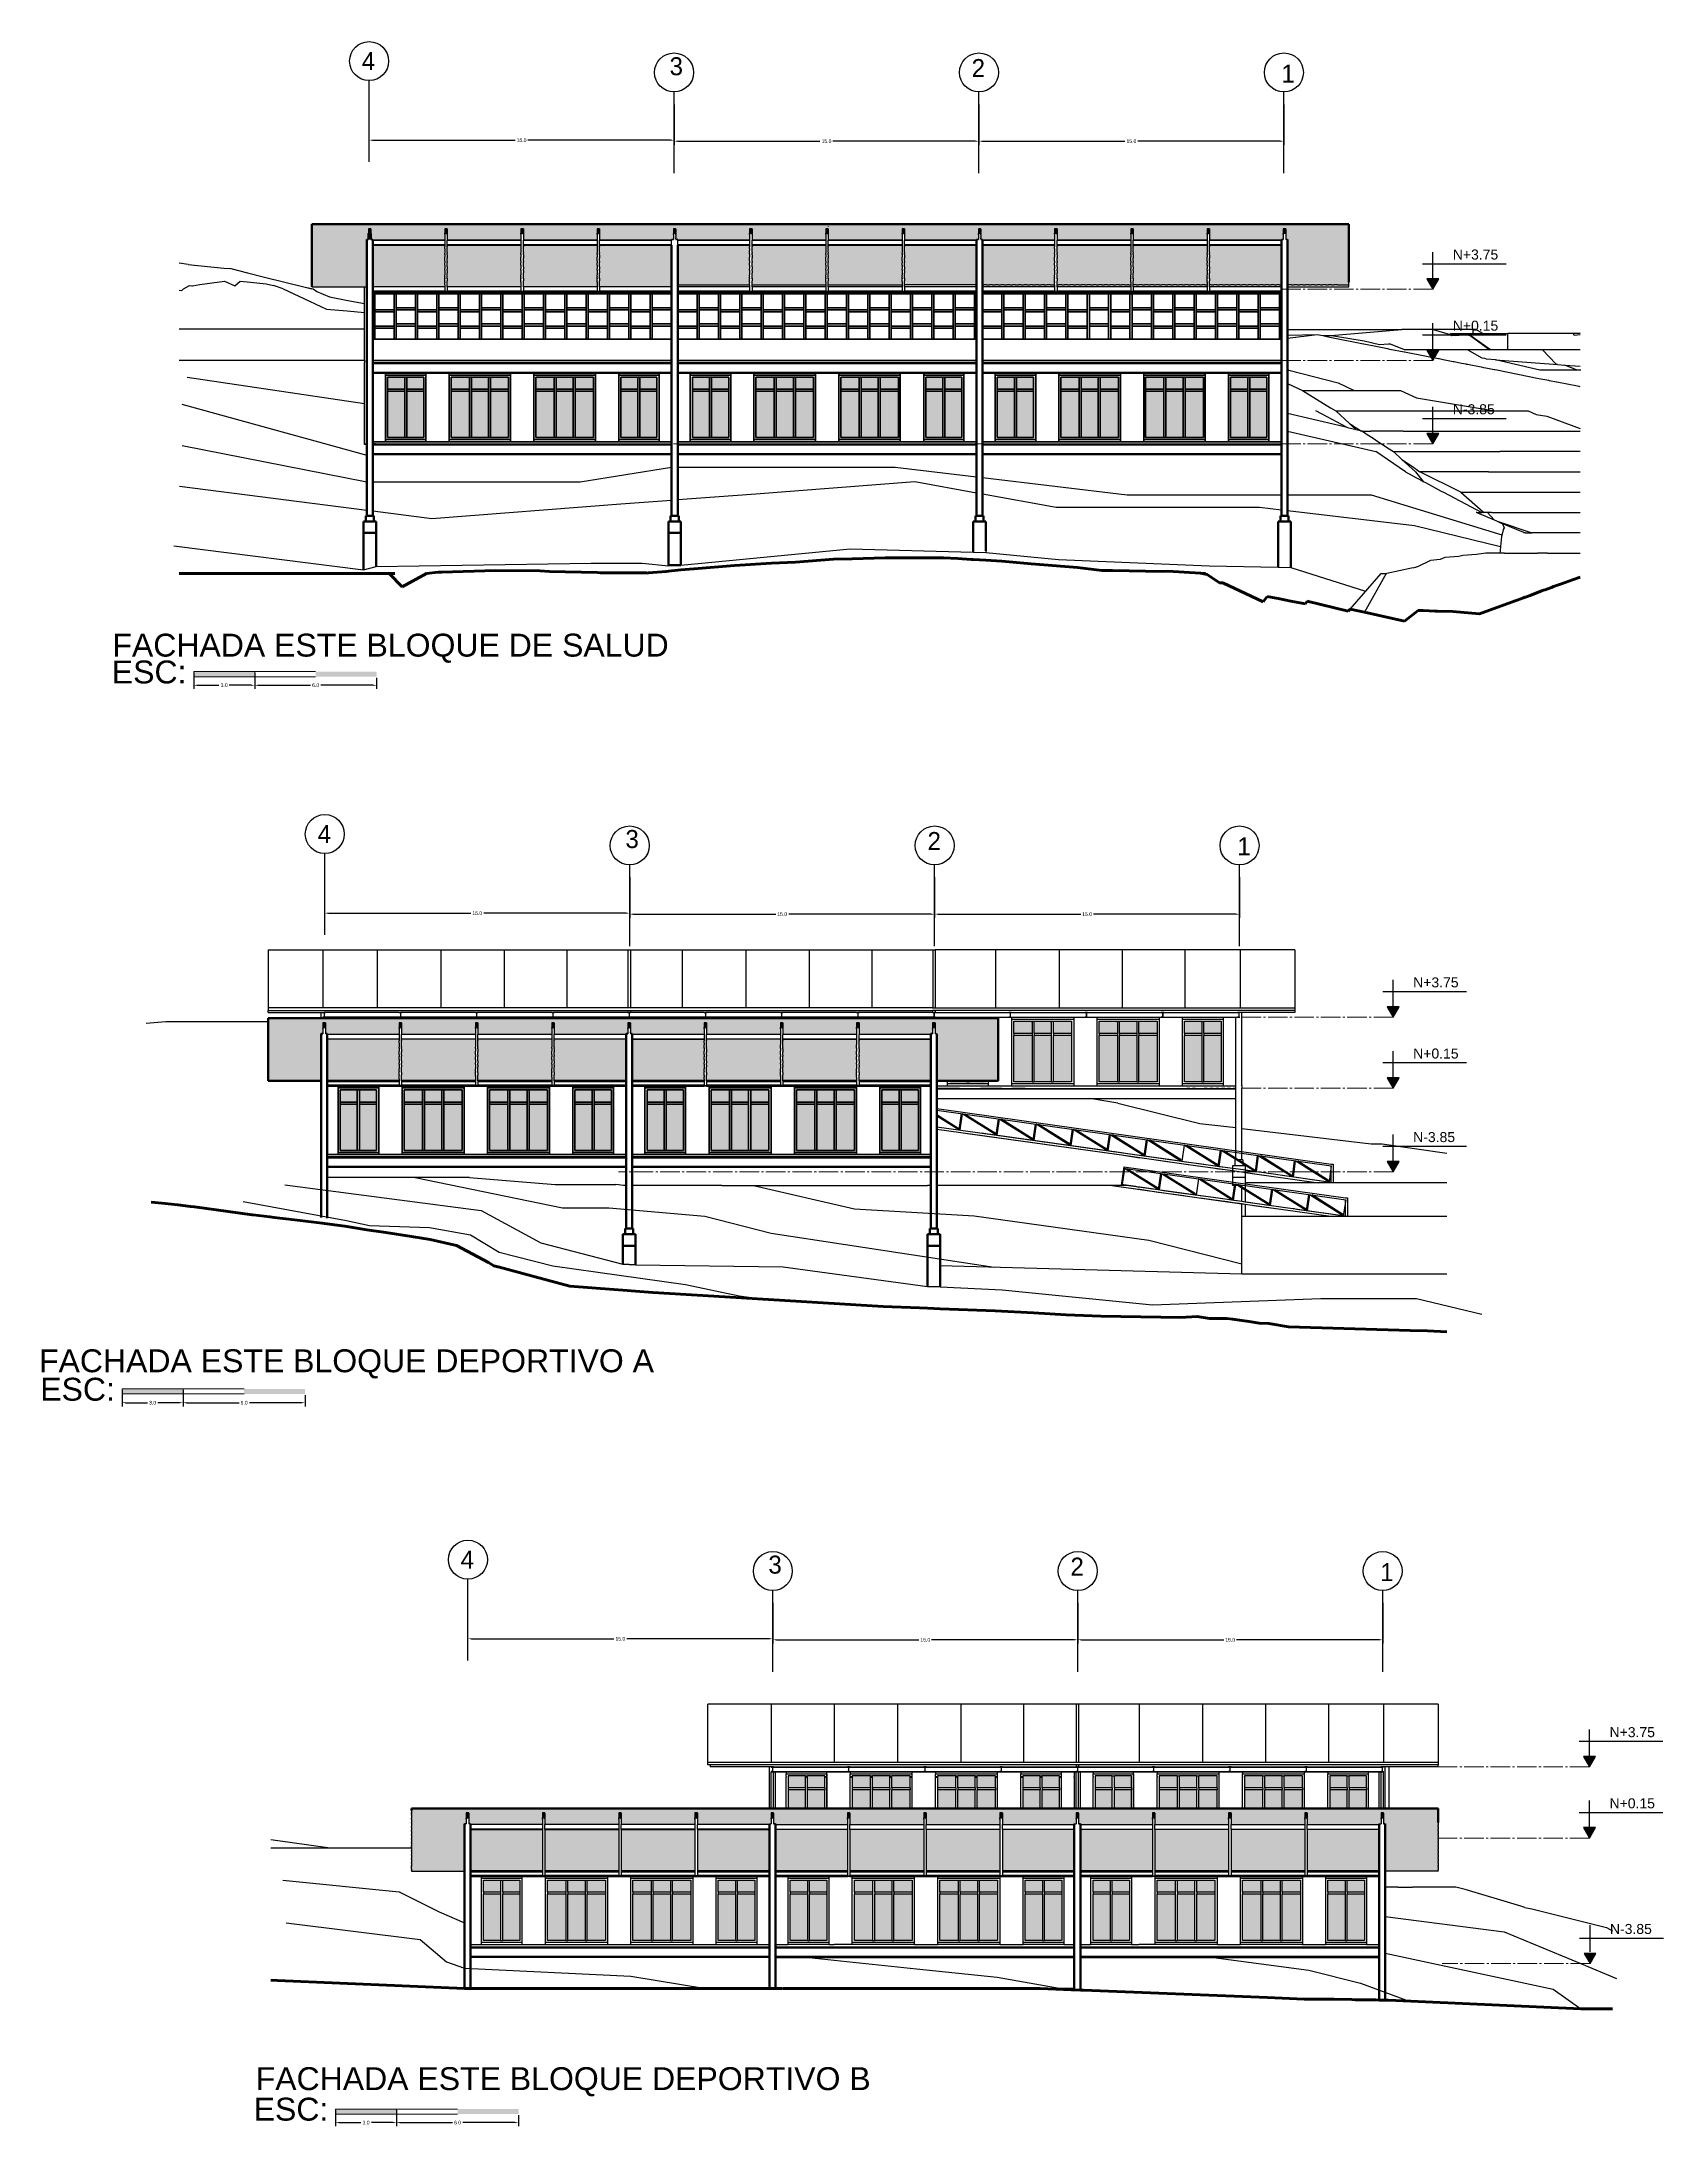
# Model space of a CAD drawing. Header units: metres. Extents: x -57 to 501, y 45 to 307.
# Drawn here: x 270 to 349.7, y 45.1 to 147.7 of the extents above; entities that cross this region are included whole.
import ezdxf

# ---------------------------------------------------------------- set-up
doc = ezdxf.new("R2010")
doc.units = ezdxf.units.M
doc.linetypes.add('ACAD_ISO04W100', pattern=[30, 24, -3, 0, -3])
doc.layers.add('Acotación', color=250, linetype='Continuous', lineweight=9)
doc.layers.add('Lámina', color=7, linetype='Continuous', lineweight=30)
doc.layers.add('atras', color=7, linetype='Continuous')
doc.layers.add('SectionCutEdges', color=7, linetype='Continuous')
doc.styles.add('Anotativo', font='arial.ttf')
doc.dimstyles.get("Standard").update_dxf_attribs({"dimtxt": 0.18, "dimasz": 0.18, "dimexe": 0.18, "dimexo": 0.0625, "dimgap": 0.09, "dimtad": 0, "dimtih": 1, "dimtoh": 1, "dimdec": 1, "dimzin": 0, "dimdsep": 46, "dimtxsty": 'Standard', "dimcen": 0.09, "dimadec": 0, "dimazin": 0, "dimtfac": 1, "dimtdec": 1, "dimtofl": 0, "dimtmove": 0, "dimatfit": 3, "dimfxl": 1, "dimtolj": 1, "dimtzin": 0, "dimarcsym": 0})

msp = doc.modelspace()

# ---------------------------------------------------------------- texts
at = {"layer": 'atras', "color": 252, "true_color": 0x939598, "style": 'Anotativo'}
for s, p in [('N+3.75', (339.37, 136.96)), ('N+0.15', (339.37, 133.46)), ('N-3.85', (339.37, 129.35)), ('N+3.75', (337.42, 101.16)), ('N+0.15', (337.42, 97.66)), ('N-3.85', (337.42, 93.55)), ('N+3.75', (347.08, 64.28)), ('N+0.15', (347.08, 60.78)), ('N-3.85', (347.1, 54.6))]:
    msp.add_text(s, height=0.492, dxfattribs=at).set_placement(p)
at = {"layer": 'atras', "color": 252, "true_color": 0x939598, "char_height": 0.886, "attachment_point": 1}
for s, insert in [('4', (285.7, 147.17)), ('3', (300.84, 146.91)), ('2', (315.7, 146.82)), ('1', (330.94, 146.55)), ('4', (283.53, 109.15)), ('3', (298.67, 108.9)), ('2', (313.53, 108.8)), ('1', (328.77, 108.54)), ('4', (290.56, 73.46)), ('3', (305.7, 73.21)), ('2', (320.56, 73.11)), ('1', (335.8, 72.84))]:
    msp.add_mtext_dynamic_manual_height_columns(s, width=0.6267, gutter_width=4.43, heights=[0], dxfattribs=dict(at, insert=insert))
at = {"layer": 'Lámina', "color": 7, "linetype": 'Continuous', "style": 'Anotativo'}
for s, height, p in [('FACHADA ESTE BLOQUE DE SALUD', 1.1265, (273.43, 117.43)), ('ESC:', 1.127, (273.4, 116.11)), ('FACHADA ESTE BLOQUE DEPORTIVO A', 1.1265, (269.82, 82.23)), ('ESC:', 1.127, (269.88, 80.83)), ('FACHADA ESTE BLOQUE DEPORTIVO B', 1.1265, (280.48, 46.92)), ('ESC:', 1.127, (280.38, 45.42))]:
    msp.add_text(s, height=height, dxfattribs=at).set_placement(p)

# ---------------------------------------------------------------- blocks, each defined once
blk = doc.blocks.new('*D52')
at = {"layer": 'atras', "color": 0, "lineweight": -2, "transparency": 16777216}
for p, q in [((316.06, 144.59), (316.06, 142.6)), ((331.06, 144.59), (331.06, 142.6)), ((316.24, 142.78), (323.24, 142.78)), ((330.88, 142.78), (323.87, 142.78))]:
    blk.add_line(p, q, dxfattribs=at)
at = {"layer": 'atras', "color": 0, "transparency": 16777216}
for points in [[(316.24, 142.81), (316.24, 142.75), (316.06, 142.78)], [(330.88, 142.81), (330.88, 142.75), (331.06, 142.78)]]:
    blk.add_solid(points, dxfattribs=at)
at = {"layer": 'Defpoints', "color": 0, "transparency": 16777216}
for p in [(316.06, 144.66), (331.06, 144.66), (316.06, 142.78)]:
    blk.add_point(p, dxfattribs=at)
at = {"layer": 'atras', "color": 0, "transparency": 16777216, "insert": (323.56, 142.78), "char_height": 0.18, "attachment_point": 5}
blk.add_mtext('\\A1;15.0', dxfattribs=at)
blk = doc.blocks.new('*D53')
at = {"layer": 'atras', "color": 0, "lineweight": -2, "transparency": 16777216}
for p, q in [((301.06, 144.59), (301.06, 142.6)), ((316.06, 144.59), (316.06, 142.6)), ((301.24, 142.78), (308.24, 142.78)), ((315.88, 142.78), (308.87, 142.78))]:
    blk.add_line(p, q, dxfattribs=at)
at = {"layer": 'atras', "color": 0, "transparency": 16777216}
for points in [[(301.24, 142.81), (301.24, 142.75), (301.06, 142.78)], [(315.88, 142.81), (315.88, 142.75), (316.06, 142.78)]]:
    blk.add_solid(points, dxfattribs=at)
at = {"layer": 'Defpoints', "color": 0, "transparency": 16777216}
for p in [(301.06, 144.66), (316.06, 144.66), (301.06, 142.78)]:
    blk.add_point(p, dxfattribs=at)
at = {"layer": 'atras', "color": 0, "transparency": 16777216, "insert": (308.56, 142.78), "char_height": 0.18, "attachment_point": 5}
blk.add_mtext('\\A1;15.0', dxfattribs=at)
blk = doc.blocks.new('*D54')
at = {"layer": 'atras', "color": 0, "lineweight": -2, "transparency": 16777216}
for p, q in [((286.06, 141.8), (286.06, 143.01)), ((286.24, 142.83), (293.24, 142.83)), ((300.88, 142.83), (293.87, 142.83)), ((301.06, 141.8), (301.06, 143.01))]:
    blk.add_line(p, q, dxfattribs=at)
at = {"layer": 'atras', "color": 0, "transparency": 16777216}
for points in [[(286.24, 142.86), (286.24, 142.8), (286.06, 142.83)], [(300.88, 142.86), (300.88, 142.8), (301.06, 142.83)]]:
    blk.add_solid(points, dxfattribs=at)
at = {"layer": 'Defpoints', "color": 0, "transparency": 16777216}
for p in [(286.06, 142.83), (286.06, 141.73), (301.06, 141.73)]:
    blk.add_point(p, dxfattribs=at)
at = {"layer": 'atras', "color": 0, "transparency": 16777216, "insert": (293.56, 142.83), "char_height": 0.18, "attachment_point": 5}
blk.add_mtext('\\A1;15.0', dxfattribs=at)
blk = doc.blocks.new('*D55')
at = {"layer": 'atras', "color": 0, "lineweight": -2, "transparency": 16777216}
for p, q in [((313.88, 106.58), (313.88, 104.58)), ((328.88, 106.58), (328.88, 104.58)), ((314.06, 104.76), (321.07, 104.76)), ((328.7, 104.76), (321.7, 104.76))]:
    blk.add_line(p, q, dxfattribs=at)
at = {"layer": 'atras', "color": 0, "transparency": 16777216}
for points in [[(314.06, 104.79), (314.06, 104.73), (313.88, 104.76)], [(328.7, 104.79), (328.7, 104.73), (328.88, 104.76)]]:
    blk.add_solid(points, dxfattribs=at)
at = {"layer": 'Defpoints', "color": 0, "transparency": 16777216}
for p in [(313.88, 106.64), (328.88, 106.64), (313.88, 104.76)]:
    blk.add_point(p, dxfattribs=at)
at = {"layer": 'atras', "color": 0, "transparency": 16777216, "insert": (321.38, 104.76), "char_height": 0.18, "attachment_point": 5}
blk.add_mtext('\\A1;15.0', dxfattribs=at)
blk = doc.blocks.new('*D56')
at = {"layer": 'atras', "color": 0, "lineweight": -2, "transparency": 16777216}
for p, q in [((298.88, 106.58), (298.88, 104.58)), ((313.88, 106.58), (313.88, 104.58)), ((299.06, 104.76), (306.07, 104.76)), ((313.7, 104.76), (306.7, 104.76))]:
    blk.add_line(p, q, dxfattribs=at)
at = {"layer": 'atras', "color": 0, "transparency": 16777216}
for points in [[(299.06, 104.79), (299.06, 104.73), (298.88, 104.76)], [(313.7, 104.79), (313.7, 104.73), (313.88, 104.76)]]:
    blk.add_solid(points, dxfattribs=at)
at = {"layer": 'Defpoints', "color": 0, "transparency": 16777216}
for p in [(298.88, 106.64), (313.88, 106.64), (298.88, 104.76)]:
    blk.add_point(p, dxfattribs=at)
at = {"layer": 'atras', "color": 0, "transparency": 16777216, "insert": (306.38, 104.76), "char_height": 0.18, "attachment_point": 5}
blk.add_mtext('\\A1;15.0', dxfattribs=at)
blk = doc.blocks.new('*D57')
at = {"layer": 'atras', "color": 0, "lineweight": -2, "transparency": 16777216}
for p, q in [((283.88, 103.78), (283.88, 104.99)), ((284.06, 104.81), (291.07, 104.81)), ((298.7, 104.81), (291.7, 104.81)), ((298.88, 103.78), (298.88, 104.99))]:
    blk.add_line(p, q, dxfattribs=at)
at = {"layer": 'atras', "color": 0, "transparency": 16777216}
for points in [[(284.06, 104.84), (284.06, 104.78), (283.88, 104.81)], [(298.7, 104.84), (298.7, 104.78), (298.88, 104.81)]]:
    blk.add_solid(points, dxfattribs=at)
at = {"layer": 'Defpoints', "color": 0, "transparency": 16777216}
for p in [(283.88, 104.81), (283.88, 103.72), (298.88, 103.72)]:
    blk.add_point(p, dxfattribs=at)
at = {"layer": 'atras', "color": 0, "transparency": 16777216, "insert": (291.38, 104.81), "char_height": 0.18, "attachment_point": 5}
blk.add_mtext('\\A1;15.0', dxfattribs=at)
blk = doc.blocks.new('*D58')
at = {"layer": 'atras', "color": 0, "lineweight": -2, "transparency": 16777216}
for p, q in [((320.92, 70.89), (320.92, 68.89)), ((335.92, 70.89), (335.92, 68.89)), ((321.1, 69.07), (328.1, 69.07)), ((335.74, 69.07), (328.73, 69.07))]:
    blk.add_line(p, q, dxfattribs=at)
at = {"layer": 'atras', "color": 0, "transparency": 16777216}
for points in [[(321.1, 69.1), (321.1, 69.04), (320.92, 69.07)], [(335.74, 69.1), (335.74, 69.04), (335.92, 69.07)]]:
    blk.add_solid(points, dxfattribs=at)
at = {"layer": 'Defpoints', "color": 0, "transparency": 16777216}
for p in [(320.92, 70.95), (335.92, 70.95), (320.92, 69.07)]:
    blk.add_point(p, dxfattribs=at)
at = {"layer": 'atras', "color": 0, "transparency": 16777216, "insert": (328.42, 69.07), "char_height": 0.18, "attachment_point": 5}
blk.add_mtext('\\A1;15.0', dxfattribs=at)
blk = doc.blocks.new('*D59')
at = {"layer": 'atras', "color": 0, "lineweight": -2, "transparency": 16777216}
for p, q in [((305.92, 70.89), (305.92, 68.89)), ((320.92, 70.89), (320.92, 68.89)), ((306.1, 69.07), (313.1, 69.07)), ((320.74, 69.07), (313.73, 69.07))]:
    blk.add_line(p, q, dxfattribs=at)
at = {"layer": 'atras', "color": 0, "transparency": 16777216}
for points in [[(306.1, 69.1), (306.1, 69.04), (305.92, 69.07)], [(320.74, 69.1), (320.74, 69.04), (320.92, 69.07)]]:
    blk.add_solid(points, dxfattribs=at)
at = {"layer": 'Defpoints', "color": 0, "transparency": 16777216}
for p in [(305.92, 70.95), (320.92, 70.95), (305.92, 69.07)]:
    blk.add_point(p, dxfattribs=at)
at = {"layer": 'atras', "color": 0, "transparency": 16777216, "insert": (313.42, 69.07), "char_height": 0.18, "attachment_point": 5}
blk.add_mtext('\\A1;15.0', dxfattribs=at)
blk = doc.blocks.new('*D60')
at = {"layer": 'atras', "color": 0, "lineweight": -2, "transparency": 16777216}
for p, q in [((290.92, 68.09), (290.92, 69.3)), ((291.1, 69.12), (298.1, 69.12)), ((305.74, 69.12), (298.73, 69.12)), ((305.92, 68.09), (305.92, 69.3))]:
    blk.add_line(p, q, dxfattribs=at)
at = {"layer": 'atras', "color": 0, "transparency": 16777216}
for points in [[(291.1, 69.15), (291.1, 69.09), (290.92, 69.12)], [(305.74, 69.15), (305.74, 69.09), (305.92, 69.12)]]:
    blk.add_solid(points, dxfattribs=at)
at = {"layer": 'Defpoints', "color": 0, "transparency": 16777216}
for p in [(290.92, 69.12), (290.92, 68.03), (305.92, 68.03)]:
    blk.add_point(p, dxfattribs=at)
at = {"layer": 'atras', "color": 0, "transparency": 16777216, "insert": (298.42, 69.12), "char_height": 0.18, "attachment_point": 5}
blk.add_mtext('\\A1;15.0', dxfattribs=at)
blk = doc.blocks.new('*D94')
at = {"layer": 'Acotación', "color": 0, "lineweight": -2, "transparency": 16777216}
for p, q in [((277.43, 116.63), (277.43, 115.84)), ((277.61, 116.02), (278.67, 116.02)), ((280.25, 116.02), (279.18, 116.02)), ((280.43, 116.63), (280.43, 115.84))]:
    blk.add_line(p, q, dxfattribs=at)
at = {"layer": 'Acotación', "color": 0, "transparency": 16777216}
for points in [[(277.61, 116.05), (277.61, 115.99), (277.43, 116.02)], [(280.25, 116.05), (280.25, 115.99), (280.43, 116.02)]]:
    blk.add_solid(points, dxfattribs=at)
at = {"layer": 'Defpoints', "color": 0, "transparency": 16777216}
for p in [(277.43, 116.69), (280.43, 116.69), (280.43, 116.02)]:
    blk.add_point(p, dxfattribs=at)
at = {"layer": 'Acotación', "color": 0, "transparency": 16777216, "insert": (278.93, 116.02), "char_height": 0.18, "attachment_point": 5}
blk.add_mtext('\\A1;3.0', dxfattribs=at)
blk = doc.blocks.new('*D95')
at = {"layer": 'Acotación', "color": 0, "lineweight": -2, "transparency": 16777216}
for p, q in [((280.43, 116.38), (280.43, 115.84)), ((280.61, 116.02), (283.17, 116.02)), ((286.25, 116.02), (283.68, 116.02)), ((286.43, 116.38), (286.43, 115.84))]:
    blk.add_line(p, q, dxfattribs=at)
at = {"layer": 'Acotación', "color": 0, "transparency": 16777216}
for points in [[(280.61, 116.05), (280.61, 115.99), (280.43, 116.02)], [(286.25, 116.05), (286.25, 115.99), (286.43, 116.02)]]:
    blk.add_solid(points, dxfattribs=at)
at = {"layer": 'Defpoints', "color": 0, "transparency": 16777216}
for p in [(280.43, 116.44), (286.43, 116.44), (286.43, 116.02)]:
    blk.add_point(p, dxfattribs=at)
at = {"layer": 'Acotación', "color": 0, "transparency": 16777216, "insert": (283.43, 116.02), "char_height": 0.18, "attachment_point": 5}
blk.add_mtext('\\A1;6.0', dxfattribs=at)
blk = doc.blocks.new('*D96')
at = {"layer": 'Acotación', "color": 0, "lineweight": -2, "transparency": 16777216}
for p, q in [((273.91, 81.35), (273.91, 80.55)), ((276.91, 81.35), (276.91, 80.55)), ((274.09, 80.73), (275.16, 80.73)), ((276.73, 80.73), (275.67, 80.73))]:
    blk.add_line(p, q, dxfattribs=at)
at = {"layer": 'Acotación', "color": 0, "transparency": 16777216}
for points in [[(274.09, 80.76), (274.09, 80.7), (273.91, 80.73)], [(276.73, 80.76), (276.73, 80.7), (276.91, 80.73)]]:
    blk.add_solid(points, dxfattribs=at)
at = {"layer": 'Defpoints', "color": 0, "transparency": 16777216}
for p in [(273.91, 81.41), (276.91, 81.41), (276.91, 80.73)]:
    blk.add_point(p, dxfattribs=at)
at = {"layer": 'Acotación', "color": 0, "transparency": 16777216, "insert": (275.41, 80.73), "char_height": 0.18, "attachment_point": 5}
blk.add_mtext('\\A1;3.0', dxfattribs=at)
blk = doc.blocks.new('*D97')
at = {"layer": 'Acotación', "color": 0, "lineweight": -2, "transparency": 16777216}
for p, q in [((276.91, 81.1), (276.91, 80.55)), ((282.91, 81.1), (282.91, 80.55)), ((277.09, 80.73), (279.66, 80.73)), ((282.73, 80.73), (280.17, 80.73))]:
    blk.add_line(p, q, dxfattribs=at)
at = {"layer": 'Acotación', "color": 0, "transparency": 16777216}
for points in [[(277.09, 80.76), (277.09, 80.7), (276.91, 80.73)], [(282.73, 80.76), (282.73, 80.7), (282.91, 80.73)]]:
    blk.add_solid(points, dxfattribs=at)
at = {"layer": 'Defpoints', "color": 0, "transparency": 16777216}
for p in [(276.91, 81.16), (282.91, 81.16), (282.91, 80.73)]:
    blk.add_point(p, dxfattribs=at)
at = {"layer": 'Acotación', "color": 0, "transparency": 16777216, "insert": (279.91, 80.73), "char_height": 0.18, "attachment_point": 5}
blk.add_mtext('\\A1;6.0', dxfattribs=at)
blk = doc.blocks.new('*D98')
at = {"layer": 'Acotación', "color": 0, "lineweight": -2, "transparency": 16777216}
for p, q in [((284.41, 45.93), (284.41, 45.14)), ((284.59, 45.32), (285.66, 45.32)), ((287.23, 45.32), (286.17, 45.32)), ((287.41, 45.93), (287.41, 45.14))]:
    blk.add_line(p, q, dxfattribs=at)
at = {"layer": 'Acotación', "color": 0, "transparency": 16777216}
for points in [[(284.59, 45.35), (284.59, 45.29), (284.41, 45.32)], [(287.23, 45.35), (287.23, 45.29), (287.41, 45.32)]]:
    blk.add_solid(points, dxfattribs=at)
at = {"layer": 'Defpoints', "color": 0, "transparency": 16777216}
for p in [(284.41, 45.99), (287.41, 45.99), (287.41, 45.32)]:
    blk.add_point(p, dxfattribs=at)
at = {"layer": 'Acotación', "color": 0, "transparency": 16777216, "insert": (285.91, 45.32), "char_height": 0.18, "attachment_point": 5}
blk.add_mtext('\\A1;3.0', dxfattribs=at)
blk = doc.blocks.new('*D99')
at = {"layer": 'Acotación', "color": 0, "lineweight": -2, "transparency": 16777216}
for p, q in [((287.41, 45.68), (287.41, 45.14)), ((287.59, 45.32), (290.16, 45.32)), ((293.23, 45.32), (290.67, 45.32)), ((293.41, 45.68), (293.41, 45.14))]:
    blk.add_line(p, q, dxfattribs=at)
at = {"layer": 'Acotación', "color": 0, "transparency": 16777216}
for points in [[(287.59, 45.35), (287.59, 45.29), (287.41, 45.32)], [(293.23, 45.35), (293.23, 45.29), (293.41, 45.32)]]:
    blk.add_solid(points, dxfattribs=at)
at = {"layer": 'Defpoints', "color": 0, "transparency": 16777216}
for p in [(287.41, 45.74), (293.41, 45.74), (293.41, 45.32)]:
    blk.add_point(p, dxfattribs=at)
at = {"layer": 'Acotación', "color": 0, "transparency": 16777216, "insert": (290.41, 45.32), "char_height": 0.18, "attachment_point": 5}
blk.add_mtext('\\A1;6.0', dxfattribs=at)

# ---------------------------------------------------------------- dimensions: what is measured, and where the dimension line sits
at = {"layer": 'Acotación'}
for base, p1, p2, picture, middle in [((280.43, 116.02), (277.43, 116.69), (280.43, 116.69), '*D94', (278.93, 116.02)), ((286.43, 116.02), (280.43, 116.44), (286.43, 116.44), '*D95', (283.43, 116.02)), ((276.91, 80.73), (273.91, 81.41), (276.91, 81.41), '*D96', (275.41, 80.73)), ((282.91, 80.73), (276.91, 81.16), (282.91, 81.16), '*D97', (279.91, 80.73)), ((287.41, 45.32), (284.41, 45.99), (287.41, 45.99), '*D98', (285.91, 45.32)), ((293.41, 45.32), (287.41, 45.74), (293.41, 45.74), '*D99', (290.41, 45.32))]:
    dim = msp.add_linear_dim(base=base, p1=p1, p2=p2, dimstyle='Standard', dxfattribs=at)
    dim.commit()
    dim.dimension.update_dxf_attribs({"geometry": picture, "text_midpoint": middle})
at = {"layer": 'atras', "color": 252, "true_color": 0x939598}
for base, p1, p2, picture, middle in [((301.06, 142.78), (316.06, 144.66), (301.06, 144.66), '*D53', (308.56, 142.78)), ((316.06, 142.78), (331.06, 144.66), (316.06, 144.66), '*D52', (323.56, 142.78)), ((298.88, 104.76), (313.88, 106.64), (298.88, 106.64), '*D56', (306.38, 104.76)), ((313.88, 104.76), (328.88, 106.64), (313.88, 106.64), '*D55', (321.38, 104.76)), ((305.92, 69.07), (320.92, 70.95), (305.92, 70.95), '*D59', (313.42, 69.07)), ((320.92, 69.07), (335.92, 70.95), (320.92, 70.95), '*D58', (328.42, 69.07))]:
    dim = msp.add_linear_dim(base=base, p1=p1, p2=p2, dimstyle='Standard', dxfattribs=at)
    dim.commit()
    dim.dimension.update_dxf_attribs({"geometry": picture, "text_midpoint": middle})
for base, p1, p2, picture, middle in [((286.06, 142.83), (301.06, 141.73), (286.06, 141.73), '*D54', (293.56, 142.83)), ((283.88, 104.81), (298.88, 103.72), (283.88, 103.72), '*D57', (291.38, 104.81)), ((290.92, 69.12), (305.92, 68.03), (290.92, 68.03), '*D60', (298.42, 69.12))]:
    dim = msp.add_linear_dim(base=base, p1=p1, p2=p2, dimstyle='Standard', dxfattribs=at)
    dim.commit()
    dim.dimension.update_dxf_attribs({"geometry": picture, "text_midpoint": middle, "dimtype": 160})

# ---------------------------------------------------------------- hatches: boundary and pattern name
at = {"true_color": 0x939598}
h = msp.add_hatch(color=252, dxfattribs=at)
h.dxf.hatch_style = 1
h.paths.add_polyline_path([(289.78, 136.8), (289.78, 136.81), (289.78, 136.83), (289.78, 136.88), (289.78, 136.9), (289.78, 137), (289.78, 137.03), (289.78, 137.08), (289.78, 137.1), (289.78, 137.19), (289.78, 137.2), (289.78, 137.23), (289.78, 137.27), (289.78, 137.3), (289.78, 137.39), (289.78, 137.4), (289.78, 137.42), (289.78, 137.47), (289.78, 137.5), (289.78, 137.59), (289.78, 137.6), (289.78, 137.62), (289.78, 137.67), (286.24, 137.67), (286.24, 137.62), (286.24, 137.6), (286.24, 137.5), (286.24, 137.47), (286.24, 137.47), (286.24, 137.42), (286.24, 137.4), (286.24, 137.39), (286.24, 137.3), (286.24, 137.27), (286.24, 137.27), (286.24, 137.23), (286.24, 137.2), (286.24, 137.1), (286.24, 137.08), (286.24, 137.08), (286.24, 137.03), (286.24, 137), (286.24, 136.9), (286.24, 136.88), (286.24, 136.88), (286.24, 136.83), (286.24, 136.81), (286.24, 136.71), (286.24, 136.68), (286.24, 136.68), (286.24, 136.63), (286.24, 136.61), (286.24, 136.6), (286.24, 136.51), (286.24, 136.49), (286.24, 136.48), (286.24, 136.44), (286.24, 136.41), (286.24, 136.31), (286.24, 136.29), (286.24, 136.29), (286.24, 136.24), (286.24, 136.21), (286.24, 136.12), (286.24, 136.09), (286.24, 136.09), (286.24, 136.04), (286.24, 136.02), (286.24, 136.01), (286.24, 135.92), (286.24, 135.89), (286.24, 135.89), (286.24, 135.84), (286.24, 135.82), (286.24, 135.72), (286.24, 135.7), (286.24, 135.7), (286.24, 135.61), (289.78, 135.61), (289.78, 135.62), (289.78, 135.65), (289.78, 135.7), (289.78, 135.72), (289.78, 135.76), (289.78, 135.81), (289.78, 135.82), (289.78, 135.84), (289.78, 135.89), (289.78, 135.92), (289.78, 136.01), (289.78, 136.04), (289.78, 136.09), (289.78, 136.12), (289.78, 136.21), (289.78, 136.21), (289.78, 136.24), (289.78, 136.29), (289.78, 136.31), (289.78, 136.4), (289.78, 136.41), (289.78, 136.44), (289.78, 136.48), (289.78, 136.51), (289.78, 136.6), (289.78, 136.61), (289.78, 136.63), (289.78, 136.68), (289.78, 136.71)], flags=17)
h.paths.add_polyline_path([(293.53, 136.8), (293.53, 136.81), (293.53, 136.83), (293.53, 136.88), (293.53, 136.9), (293.53, 137), (293.53, 137.03), (293.53, 137.08), (293.53, 137.1), (293.53, 137.19), (293.53, 137.2), (293.53, 137.23), (293.53, 137.27), (293.53, 137.3), (293.53, 137.39), (293.53, 137.4), (293.53, 137.42), (293.53, 137.47), (293.53, 137.5), (293.53, 137.59), (293.53, 137.6), (293.53, 137.62), (293.53, 137.67), (289.9, 137.67), (289.9, 137.62), (289.9, 137.6), (289.9, 137.5), (289.9, 137.47), (289.9, 137.47), (289.9, 137.42), (289.9, 137.4), (289.9, 137.3), (289.9, 137.27), (289.9, 137.27), (289.9, 137.23), (289.9, 137.2), (289.9, 137.1), (289.9, 137.08), (289.9, 137.03), (289.9, 137), (289.9, 136.9), (289.9, 136.88), (289.9, 136.83), (289.9, 136.81), (289.9, 136.71), (289.9, 136.68), (289.9, 136.68), (289.9, 136.63), (289.9, 136.61), (289.9, 136.51), (289.9, 136.49), (289.9, 136.44), (289.9, 136.41), (289.9, 136.31), (289.9, 136.29), (289.9, 136.29), (289.9, 136.24), (289.9, 136.21), (289.9, 136.12), (289.9, 136.09), (289.9, 136.04), (289.9, 136.02), (289.9, 136.01), (289.9, 135.92), (289.9, 135.89), (289.9, 135.84), (289.9, 135.82), (289.9, 135.81), (289.9, 135.72), (289.9, 135.7), (289.9, 135.7), (289.9, 135.61), (293.53, 135.61), (293.53, 135.62), (293.53, 135.65), (293.53, 135.7), (293.53, 135.72), (293.53, 135.81), (293.53, 135.84), (293.53, 135.89), (293.53, 135.92), (293.53, 136.01), (293.53, 136.04), (293.53, 136.09), (293.53, 136.12), (293.53, 136.21), (293.53, 136.21), (293.53, 136.24), (293.53, 136.29), (293.53, 136.31), (293.53, 136.4), (293.53, 136.44), (293.53, 136.48), (293.53, 136.51), (293.53, 136.6), (293.53, 136.61), (293.53, 136.63), (293.53, 136.68), (293.53, 136.71)], flags=17)
h.paths.add_polyline_path([(297.28, 137), (297.28, 137.03), (297.28, 137.08), (297.28, 137.1), (297.28, 137.19), (297.28, 137.2), (297.28, 137.23), (297.28, 137.27), (297.28, 137.3), (297.28, 137.39), (297.28, 137.4), (297.28, 137.42), (297.28, 137.47), (297.28, 137.5), (297.28, 137.59), (297.28, 137.6), (297.28, 137.62), (297.28, 137.67), (293.65, 137.67), (293.65, 137.62), (293.65, 137.6), (293.65, 137.5), (293.65, 137.47), (293.65, 137.47), (293.65, 137.42), (293.65, 137.4), (293.65, 137.3), (293.65, 137.27), (293.65, 137.27), (293.65, 137.23), (293.65, 137.2), (293.65, 137.1), (293.65, 137.08), (293.65, 137.03), (293.65, 137), (293.65, 136.9), (293.65, 136.88), (293.65, 136.83), (293.65, 136.81), (293.65, 136.71), (293.65, 136.68), (293.65, 136.68), (293.65, 136.63), (293.65, 136.61), (293.65, 136.51), (293.65, 136.49), (293.65, 136.44), (293.65, 136.41), (293.65, 136.31), (293.65, 136.29), (293.65, 136.29), (293.65, 136.24), (293.65, 136.21), (293.65, 136.12), (293.65, 136.09), (293.65, 136.04), (293.65, 136.02), (293.65, 136.01), (293.65, 135.92), (293.65, 135.89), (293.65, 135.84), (293.65, 135.82), (293.65, 135.81), (293.65, 135.72), (293.65, 135.72), (293.65, 135.7), (293.65, 135.7), (293.65, 135.61), (297.28, 135.61), (297.28, 135.62), (297.28, 135.65), (297.28, 135.7), (297.28, 135.72), (297.28, 135.81), (297.28, 135.84), (297.28, 135.89), (297.28, 135.92), (297.28, 136.01), (297.28, 136.04), (297.28, 136.09), (297.28, 136.12), (297.28, 136.21), (297.28, 136.21), (297.28, 136.24), (297.28, 136.29), (297.28, 136.31), (297.28, 136.4), (297.28, 136.44), (297.28, 136.48), (297.28, 136.51), (297.28, 136.6), (297.28, 136.61), (297.28, 136.63), (297.28, 136.68), (297.28, 136.71), (297.28, 136.8), (297.28, 136.81), (297.28, 136.83), (297.28, 136.88), (297.28, 136.9)], flags=17)
h.paths.add_polyline_path([(300.94, 136.6), (300.94, 136.61), (300.94, 136.63), (300.94, 136.68), (300.94, 136.71), (300.94, 136.8), (300.94, 136.81), (300.94, 136.83), (300.94, 136.88), (300.94, 136.9), (300.94, 137), (300.94, 137), (300.94, 137.03), (300.94, 137.08), (300.94, 137.1), (300.94, 137.19), (300.94, 137.2), (300.94, 137.23), (300.94, 137.27), (300.94, 137.3), (300.94, 137.39), (300.94, 137.4), (300.94, 137.42), (300.94, 137.47), (300.94, 137.5), (300.94, 137.59), (300.94, 137.6), (300.94, 137.62), (300.94, 137.67), (297.4, 137.67), (297.4, 137.62), (297.4, 137.6), (297.4, 137.5), (297.4, 137.47), (297.4, 137.47), (297.4, 137.42), (297.4, 137.4), (297.4, 137.3), (297.4, 137.27), (297.4, 137.27), (297.4, 137.23), (297.4, 137.2), (297.4, 137.1), (297.4, 137.08), (297.4, 137.03), (297.4, 137), (297.4, 136.9), (297.4, 136.88), (297.4, 136.83), (297.4, 136.81), (297.4, 136.71), (297.4, 136.68), (297.4, 136.68), (297.4, 136.63), (297.4, 136.61), (297.4, 136.51), (297.4, 136.49), (297.4, 136.44), (297.4, 136.41), (297.4, 136.31), (297.4, 136.29), (297.4, 136.29), (297.4, 136.24), (297.4, 136.21), (297.4, 136.12), (297.4, 136.09), (297.4, 136.04), (297.4, 136.02), (297.4, 135.92), (297.4, 135.89), (297.4, 135.84), (297.4, 135.82), (297.4, 135.81), (297.4, 135.76), (297.4, 135.72), (297.4, 135.7), (297.4, 135.7), (297.4, 135.61), (300.94, 135.61), (300.94, 135.65), (300.94, 135.7), (300.94, 135.72), (300.94, 135.81), (300.94, 135.82), (300.94, 135.84), (300.94, 135.89), (300.94, 135.92), (300.94, 136.01), (300.94, 136.02), (300.94, 136.04), (300.94, 136.09), (300.94, 136.12), (300.94, 136.21), (300.94, 136.21), (300.94, 136.24), (300.94, 136.29), (300.94, 136.31), (300.94, 136.4), (300.94, 136.41), (300.94, 136.44), (300.94, 136.48), (300.94, 136.51)], flags=17)
h.paths.add_polyline_path([(304.78, 136.88), (304.78, 136.9), (304.78, 137), (304.78, 137.03), (304.78, 137.08), (304.78, 137.1), (304.78, 137.19), (304.78, 137.2), (304.78, 137.23), (304.78, 137.27), (304.78, 137.3), (304.78, 137.39), (304.78, 137.4), (304.78, 137.42), (304.78, 137.47), (304.78, 137.5), (304.78, 137.59), (304.78, 137.6), (304.78, 137.62), (304.78, 137.67), (301.24, 137.67), (301.24, 137.62), (301.24, 137.6), (301.24, 137.5), (301.24, 137.47), (301.24, 137.47), (301.24, 137.42), (301.24, 137.4), (301.24, 137.39), (301.24, 137.3), (301.24, 137.27), (301.24, 137.27), (301.24, 137.23), (301.24, 137.2), (301.24, 137.1), (301.24, 137.08), (301.24, 137.08), (301.24, 137.03), (301.24, 137), (301.24, 136.9), (301.24, 136.88), (301.24, 136.88), (301.24, 136.83), (301.24, 136.81), (301.24, 136.71), (301.24, 136.68), (301.24, 136.68), (301.24, 136.63), (301.24, 136.61), (301.24, 136.6), (301.24, 136.51), (301.24, 136.49), (301.24, 136.48), (301.24, 136.44), (301.24, 136.41), (301.24, 136.31), (301.24, 136.29), (301.24, 136.29), (301.24, 136.24), (301.24, 136.21), (301.24, 136.12), (301.24, 136.09), (301.24, 136.09), (301.24, 136.04), (301.24, 136.02), (301.24, 136.01), (301.24, 135.92), (301.24, 135.89), (301.24, 135.89), (301.24, 135.84), (301.24, 135.82), (301.24, 135.72), (301.31, 135.72), (301.35, 135.72), (301.45, 135.72), (301.59, 135.72), (301.63, 135.72), (301.74, 135.72), (301.87, 135.72), (301.92, 135.72), (302.02, 135.72), (302.16, 135.72), (302.2, 135.72), (302.3, 135.72), (302.44, 135.72), (302.48, 135.72), (302.58, 135.72), (302.72, 135.72), (302.76, 135.72), (302.87, 135.72), (303, 135.72), (303.01, 135.72), (303.05, 135.72), (303.15, 135.72), (303.29, 135.72), (303.33, 135.72), (303.43, 135.72), (303.57, 135.72), (303.61, 135.72), (303.62, 135.72), (303.62, 135.72), (303.71, 135.72), (303.85, 135.72), (303.9, 135.72), (304, 135.72), (304.13, 135.72), (304.18, 135.72), (304.29, 135.72), (304.41, 135.72), (304.46, 135.72), (304.57, 135.72), (304.69, 135.72), (304.7, 135.72), (304.78, 135.72), (304.78, 135.76), (304.78, 135.81), (304.78, 135.82), (304.78, 135.84), (304.78, 135.89), (304.78, 135.92), (304.78, 136.01), (304.78, 136.04), (304.78, 136.09), (304.78, 136.12), (304.78, 136.21), (304.78, 136.21), (304.78, 136.24), (304.78, 136.29), (304.78, 136.31), (304.78, 136.4), (304.78, 136.41), (304.78, 136.44), (304.78, 136.48), (304.78, 136.51), (304.78, 136.6), (304.78, 136.61), (304.78, 136.63), (304.78, 136.68), (304.78, 136.71), (304.78, 136.8), (304.78, 136.81), (304.78, 136.83)], flags=17)
h.paths.add_polyline_path([(308.53, 136.8), (308.53, 136.81), (308.53, 136.83), (308.53, 136.88), (308.53, 136.9), (308.53, 137), (308.53, 137.03), (308.53, 137.08), (308.53, 137.1), (308.53, 137.19), (308.53, 137.2), (308.53, 137.23), (308.53, 137.27), (308.53, 137.3), (308.53, 137.39), (308.53, 137.4), (308.53, 137.42), (308.53, 137.47), (308.53, 137.5), (308.53, 137.59), (308.53, 137.6), (308.53, 137.62), (308.53, 137.67), (304.9, 137.67), (304.9, 137.62), (304.9, 137.6), (304.9, 137.5), (304.9, 137.47), (304.9, 137.47), (304.9, 137.42), (304.9, 137.4), (304.9, 137.3), (304.9, 137.27), (304.9, 137.27), (304.9, 137.23), (304.9, 137.2), (304.9, 137.1), (304.9, 137.08), (304.9, 137.03), (304.9, 137), (304.9, 136.9), (304.9, 136.88), (304.9, 136.83), (304.9, 136.81), (304.9, 136.71), (304.9, 136.68), (304.9, 136.68), (304.9, 136.63), (304.9, 136.61), (304.9, 136.51), (304.9, 136.49), (304.9, 136.44), (304.9, 136.41), (304.9, 136.31), (304.9, 136.29), (304.9, 136.29), (304.9, 136.24), (304.9, 136.21), (304.9, 136.12), (304.9, 136.09), (304.9, 136.04), (304.9, 136.02), (304.9, 136.01), (304.9, 135.92), (304.9, 135.89), (304.9, 135.84), (304.9, 135.82), (304.9, 135.81), (304.9, 135.72), (304.98, 135.72), (305.03, 135.72), (305.13, 135.72), (305.26, 135.72), (305.31, 135.72), (305.42, 135.72), (305.54, 135.72), (305.59, 135.72), (305.7, 135.72), (305.82, 135.72), (305.83, 135.72), (305.88, 135.72), (305.98, 135.72), (306.11, 135.72), (306.16, 135.72), (306.26, 135.72), (306.39, 135.72), (306.44, 135.72), (306.54, 135.72), (306.67, 135.72), (306.68, 135.72), (306.72, 135.72), (306.83, 135.72), (306.95, 135.72), (307.01, 135.72), (307.11, 135.72), (307.24, 135.72), (307.29, 135.72), (307.39, 135.72), (307.52, 135.72), (307.52, 135.72), (307.57, 135.72), (307.67, 135.72), (307.8, 135.72), (307.85, 135.72), (307.96, 135.72), (308.08, 135.72), (308.14, 135.72), (308.24, 135.72), (308.37, 135.72), (308.37, 135.72), (308.42, 135.72), (308.42, 135.72), (308.43, 135.72), (308.53, 135.72), (308.53, 135.81), (308.53, 135.84), (308.53, 135.89), (308.53, 135.92), (308.53, 136.01), (308.53, 136.04), (308.53, 136.09), (308.53, 136.12), (308.53, 136.21), (308.53, 136.21), (308.53, 136.24), (308.53, 136.29), (308.53, 136.31), (308.53, 136.4), (308.53, 136.44), (308.53, 136.48), (308.53, 136.51), (308.53, 136.6), (308.53, 136.61), (308.53, 136.63), (308.53, 136.68), (308.53, 136.71)], flags=17)
h.paths.add_polyline_path([(312.28, 136.48), (312.28, 136.51), (312.28, 136.6), (312.28, 136.61), (312.28, 136.63), (312.28, 136.68), (312.28, 136.71), (312.28, 136.8), (312.28, 136.81), (312.28, 136.83), (312.28, 136.88), (312.28, 136.9), (312.28, 137), (312.28, 137.03), (312.28, 137.08), (312.28, 137.1), (312.28, 137.19), (312.28, 137.2), (312.28, 137.23), (312.28, 137.27), (312.28, 137.3), (312.28, 137.39), (312.28, 137.4), (312.28, 137.42), (312.28, 137.47), (312.28, 137.5), (312.28, 137.59), (312.28, 137.6), (312.28, 137.62), (312.28, 137.67), (308.65, 137.67), (308.65, 137.62), (308.65, 137.6), (308.65, 137.5), (308.65, 137.47), (308.65, 137.47), (308.65, 137.42), (308.65, 137.4), (308.65, 137.3), (308.65, 137.27), (308.65, 137.27), (308.65, 137.23), (308.65, 137.2), (308.65, 137.1), (308.65, 137.08), (308.65, 137.03), (308.65, 137), (308.65, 136.9), (308.65, 136.88), (308.65, 136.83), (308.65, 136.81), (308.65, 136.71), (308.65, 136.68), (308.65, 136.68), (308.65, 136.63), (308.65, 136.61), (308.65, 136.51), (308.65, 136.49), (308.65, 136.44), (308.65, 136.41), (308.65, 136.31), (308.65, 136.29), (308.65, 136.29), (308.65, 136.24), (308.65, 136.21), (308.65, 136.12), (308.65, 136.09), (308.65, 136.04), (308.65, 136.02), (308.65, 136.01), (308.65, 135.92), (308.65, 135.89), (308.65, 135.84), (308.65, 135.82), (308.65, 135.81), (308.65, 135.72), (308.7, 135.72), (308.8, 135.72), (308.93, 135.72), (308.98, 135.72), (309.09, 135.72), (309.21, 135.72), (309.22, 135.72), (309.26, 135.72), (309.37, 135.72), (309.49, 135.72), (309.55, 135.72), (309.55, 135.72), (309.65, 135.72), (309.78, 135.72), (309.83, 135.72), (309.93, 135.72), (310.06, 135.72), (310.06, 135.72), (310.11, 135.72), (310.22, 135.72), (310.34, 135.72), (310.39, 135.72), (310.4, 135.72), (310.5, 135.72), (310.62, 135.72), (310.68, 135.72), (310.78, 135.72), (310.91, 135.72), (310.96, 135.72), (311.06, 135.72), (311.19, 135.72), (311.24, 135.72), (311.25, 135.72), (311.35, 135.72), (311.47, 135.72), (311.52, 135.72), (311.63, 135.72), (311.75, 135.72), (311.76, 135.72), (311.81, 135.72), (311.91, 135.72), (312.04, 135.72), (312.09, 135.72), (312.09, 135.72), (312.18, 135.72), (312.19, 135.72), (312.28, 135.72), (312.28, 135.81), (312.28, 135.84), (312.28, 135.89), (312.28, 135.92), (312.28, 136.01), (312.28, 136.04), (312.28, 136.09), (312.28, 136.12), (312.28, 136.21), (312.28, 136.21), (312.28, 136.24), (312.28, 136.29), (312.28, 136.31), (312.28, 136.4), (312.28, 136.44)], flags=17)
h.paths.add_polyline_path([(315.94, 136.6), (315.94, 136.61), (315.94, 136.63), (315.94, 136.68), (315.94, 136.71), (315.94, 136.8), (315.94, 136.81), (315.94, 136.83), (315.94, 136.88), (315.94, 136.9), (315.94, 137), (315.94, 137), (315.94, 137.03), (315.94, 137.08), (315.94, 137.1), (315.94, 137.19), (315.94, 137.2), (315.94, 137.23), (315.94, 137.27), (315.94, 137.3), (315.94, 137.39), (315.94, 137.4), (315.94, 137.42), (315.94, 137.47), (315.94, 137.5), (315.94, 137.59), (315.94, 137.6), (315.94, 137.62), (315.94, 137.67), (312.4, 137.67), (312.4, 137.62), (312.4, 137.6), (312.4, 137.5), (312.4, 137.47), (312.4, 137.47), (312.4, 137.42), (312.4, 137.4), (312.4, 137.3), (312.4, 137.27), (312.4, 137.27), (312.4, 137.23), (312.4, 137.2), (312.4, 137.1), (312.4, 137.08), (312.4, 137.03), (312.4, 137), (312.4, 136.9), (312.4, 136.88), (312.4, 136.83), (312.4, 136.81), (312.4, 136.71), (312.4, 136.68), (312.4, 136.68), (312.4, 136.63), (312.4, 136.61), (312.4, 136.51), (312.4, 136.49), (312.4, 136.44), (312.4, 136.41), (312.4, 136.31), (312.4, 136.29), (312.4, 136.29), (312.4, 136.24), (312.4, 136.21), (312.4, 136.12), (312.4, 136.09), (312.4, 136.04), (312.4, 136.02), (312.4, 136.01), (312.4, 135.92), (312.4, 135.89), (312.4, 135.84), (312.4, 135.82), (312.4, 135.81), (312.4, 135.76), (312.4, 135.72), (315.94, 135.72), (315.94, 135.81), (315.94, 135.82), (315.94, 135.84), (315.94, 135.89), (315.94, 135.92), (315.94, 136.01), (315.94, 136.02), (315.94, 136.04), (315.94, 136.09), (315.94, 136.12), (315.94, 136.21), (315.94, 136.21), (315.94, 136.24), (315.94, 136.29), (315.94, 136.31), (315.94, 136.4), (315.94, 136.41), (315.94, 136.44), (315.94, 136.48), (315.94, 136.51)], flags=17)
h.paths.add_polyline_path([(319.78, 136.4), (319.78, 136.41), (319.78, 136.44), (319.78, 136.48), (319.78, 136.51), (319.78, 136.6), (319.78, 136.61), (319.78, 136.63), (319.78, 136.68), (319.78, 136.71), (319.78, 136.8), (319.78, 136.81), (319.78, 136.83), (319.78, 136.88), (319.78, 136.9), (319.78, 137), (319.78, 137.03), (319.78, 137.08), (319.78, 137.1), (319.78, 137.19), (319.78, 137.2), (319.78, 137.23), (319.78, 137.27), (319.78, 137.3), (319.78, 137.39), (319.78, 137.4), (319.78, 137.42), (319.78, 137.47), (319.78, 137.5), (319.78, 137.59), (319.78, 137.6), (319.78, 137.62), (319.78, 137.67), (316.24, 137.67), (316.24, 137.62), (316.24, 137.6), (316.24, 137.5), (316.24, 137.47), (316.24, 137.47), (316.24, 137.42), (316.24, 137.4), (316.24, 137.39), (316.24, 137.3), (316.24, 137.27), (316.24, 137.27), (316.24, 137.23), (316.24, 137.2), (316.24, 137.1), (316.24, 137.08), (316.24, 137.08), (316.24, 137.03), (316.24, 137), (316.24, 136.9), (316.24, 136.88), (316.24, 136.88), (316.24, 136.83), (316.24, 136.81), (316.24, 136.71), (316.24, 136.68), (316.24, 136.68), (316.24, 136.63), (316.24, 136.61), (316.24, 136.6), (316.24, 136.51), (316.24, 136.49), (316.24, 136.48), (316.24, 136.44), (316.24, 136.41), (316.24, 136.31), (316.24, 136.29), (316.24, 136.29), (316.24, 136.24), (316.24, 136.21), (316.24, 136.12), (316.24, 136.09), (316.24, 136.09), (316.24, 136.04), (316.24, 136.02), (316.24, 136.01), (316.24, 135.92), (316.24, 135.89), (316.24, 135.89), (316.24, 135.84), (316.24, 135.82), (316.24, 135.81), (316.24, 135.72), (316.31, 135.72), (316.32, 135.72), (316.37, 135.72), (316.37, 135.72), (316.43, 135.72), (316.45, 135.72), (316.59, 135.72), (316.6, 135.72), (316.65, 135.72), (316.65, 135.72), (316.71, 135.72), (316.74, 135.72), (316.87, 135.72), (316.88, 135.72), (316.93, 135.72), (316.93, 135.72), (316.99, 135.72), (317.02, 135.72), (317.16, 135.72), (317.16, 135.72), (317.21, 135.72), (317.22, 135.72), (317.28, 135.72), (317.3, 135.72), (317.44, 135.72), (317.45, 135.72), (317.49, 135.72), (317.5, 135.72), (317.56, 135.72), (317.58, 135.72), (317.72, 135.72), (317.73, 135.72), (317.78, 135.72), (317.78, 135.72), (317.84, 135.72), (317.87, 135.72), (318, 135.72), (318.01, 135.72), (318.06, 135.72), (318.06, 135.72), (318.12, 135.72), (318.15, 135.72), (318.29, 135.72), (318.29, 135.72), (318.34, 135.72), (318.35, 135.72), (318.41, 135.72), (318.43, 135.72), (318.57, 135.72), (318.58, 135.72), (318.62, 135.72), (318.63, 135.72), (318.69, 135.72), (318.71, 135.72), (318.72, 135.72), (318.73, 135.72), (318.85, 135.72), (318.85, 135.72), (318.91, 135.72), (318.91, 135.72), (318.97, 135.72), (319, 135.72), (319.13, 135.72), (319.19, 135.72), (319.19, 135.72), (319.25, 135.72), (319.26, 135.72), (319.29, 135.72), (319.41, 135.72), (319.42, 135.72), (319.47, 135.72), (319.48, 135.72), (319.57, 135.72), (319.69, 135.72), (319.7, 135.72), (319.78, 135.72), (319.78, 135.76), (319.78, 135.81), (319.78, 135.82), (319.78, 135.84), (319.78, 135.89), (319.78, 135.92), (319.78, 136.01), (319.78, 136.04), (319.78, 136.09), (319.78, 136.12), (319.78, 136.21), (319.78, 136.21), (319.78, 136.24), (319.78, 136.29), (319.78, 136.31)], flags=17)
h.paths.add_polyline_path([(323.53, 136.68), (323.53, 136.71), (323.53, 136.8), (323.53, 136.81), (323.53, 136.83), (323.53, 136.88), (323.53, 136.9), (323.53, 137), (323.53, 137.03), (323.53, 137.08), (323.53, 137.1), (323.53, 137.19), (323.53, 137.2), (323.53, 137.23), (323.53, 137.27), (323.53, 137.3), (323.53, 137.39), (323.53, 137.4), (323.53, 137.42), (323.53, 137.47), (323.53, 137.5), (323.53, 137.59), (323.53, 137.6), (323.53, 137.62), (323.53, 137.67), (319.9, 137.67), (319.9, 137.62), (319.9, 137.6), (319.9, 137.5), (319.9, 137.47), (319.9, 137.47), (319.9, 137.42), (319.9, 137.4), (319.9, 137.3), (319.9, 137.27), (319.9, 137.27), (319.9, 137.23), (319.9, 137.2), (319.9, 137.1), (319.9, 137.08), (319.9, 137.03), (319.9, 137), (319.9, 136.9), (319.9, 136.88), (319.9, 136.83), (319.9, 136.81), (319.9, 136.71), (319.9, 136.68), (319.9, 136.68), (319.9, 136.63), (319.9, 136.61), (319.9, 136.51), (319.9, 136.49), (319.9, 136.44), (319.9, 136.41), (319.9, 136.31), (319.9, 136.29), (319.9, 136.29), (319.9, 136.24), (319.9, 136.21), (319.9, 136.12), (319.9, 136.09), (319.9, 136.04), (319.9, 136.02), (319.9, 136.01), (319.9, 135.92), (319.9, 135.89), (319.9, 135.84), (319.9, 135.82), (319.9, 135.81), (319.9, 135.72), (319.98, 135.72), (319.98, 135.72), (320.04, 135.72), (320.04, 135.72), (320.13, 135.72), (320.26, 135.72), (320.26, 135.72), (320.32, 135.72), (320.32, 135.72), (320.42, 135.72), (320.42, 135.72), (320.54, 135.72), (320.55, 135.72), (320.6, 135.72), (320.61, 135.72), (320.7, 135.72), (320.82, 135.72), (320.83, 135.72), (320.88, 135.72), (320.89, 135.72), (320.98, 135.72), (321.11, 135.72), (321.11, 135.72), (321.17, 135.72), (321.17, 135.72), (321.26, 135.72), (321.39, 135.72), (321.39, 135.72), (321.45, 135.72), (321.45, 135.72), (321.54, 135.72), (321.67, 135.72), (321.68, 135.72), (321.73, 135.72), (321.74, 135.72), (321.83, 135.72), (321.95, 135.72), (321.96, 135.72), (322.01, 135.72), (322.02, 135.72), (322.11, 135.72), (322.11, 135.72), (322.24, 135.72), (322.24, 135.72), (322.3, 135.72), (322.3, 135.72), (322.39, 135.72), (322.52, 135.72), (322.52, 135.72), (322.58, 135.72), (322.58, 135.72), (322.67, 135.72), (322.8, 135.72), (322.81, 135.72), (322.86, 135.72), (322.87, 135.72), (322.96, 135.72), (322.96, 135.72), (323.08, 135.72), (323.09, 135.72), (323.14, 135.72), (323.15, 135.72), (323.24, 135.72), (323.37, 135.72), (323.37, 135.72), (323.42, 135.72), (323.53, 135.72), (323.53, 135.81), (323.53, 135.84), (323.53, 135.89), (323.53, 135.92), (323.53, 136.01), (323.53, 136.04), (323.53, 136.09), (323.53, 136.12), (323.53, 136.21), (323.53, 136.21), (323.53, 136.24), (323.53, 136.29), (323.53, 136.31), (323.53, 136.4), (323.53, 136.44), (323.53, 136.48), (323.53, 136.51), (323.53, 136.6), (323.53, 136.61), (323.53, 136.63)], flags=17)
h.paths.add_polyline_path([(327.28, 136.48), (327.28, 136.51), (327.28, 136.6), (327.28, 136.61), (327.28, 136.63), (327.28, 136.68), (327.28, 136.71), (327.28, 136.8), (327.28, 136.81), (327.28, 136.83), (327.28, 136.88), (327.28, 136.9), (327.28, 137), (327.28, 137.03), (327.28, 137.08), (327.28, 137.1), (327.28, 137.19), (327.28, 137.2), (327.28, 137.23), (327.28, 137.27), (327.28, 137.3), (327.28, 137.39), (327.28, 137.4), (327.28, 137.42), (327.28, 137.47), (327.28, 137.5), (327.28, 137.59), (327.28, 137.6), (327.28, 137.62), (327.28, 137.67), (323.65, 137.67), (323.65, 137.62), (323.65, 137.6), (323.65, 137.5), (323.65, 137.47), (323.65, 137.47), (323.65, 137.42), (323.65, 137.4), (323.65, 137.3), (323.65, 137.27), (323.65, 137.27), (323.65, 137.23), (323.65, 137.2), (323.65, 137.1), (323.65, 137.08), (323.65, 137.03), (323.65, 137), (323.65, 136.9), (323.65, 136.88), (323.65, 136.83), (323.65, 136.81), (323.65, 136.71), (323.65, 136.68), (323.65, 136.68), (323.65, 136.63), (323.65, 136.61), (323.65, 136.51), (323.65, 136.49), (323.65, 136.44), (323.65, 136.41), (323.65, 136.31), (323.65, 136.29), (323.65, 136.29), (323.65, 136.24), (323.65, 136.21), (323.65, 136.12), (323.65, 136.09), (323.65, 136.04), (323.65, 136.02), (323.65, 136.01), (323.65, 135.92), (323.65, 135.89), (323.65, 135.84), (323.65, 135.82), (323.65, 135.81), (323.65, 135.72), (323.71, 135.72), (323.71, 135.72), (323.8, 135.72), (323.93, 135.72), (323.93, 135.72), (323.99, 135.72), (324, 135.72), (324.09, 135.72), (324.21, 135.72), (324.22, 135.72), (324.27, 135.72), (324.28, 135.72), (324.37, 135.72), (324.49, 135.72), (324.5, 135.72), (324.56, 135.72), (324.56, 135.72), (324.65, 135.72), (324.78, 135.72), (324.78, 135.72), (324.84, 135.72), (324.93, 135.72), (325.06, 135.72), (325.06, 135.72), (325.12, 135.72), (325.12, 135.72), (325.22, 135.72), (325.34, 135.72), (325.35, 135.72), (325.4, 135.72), (325.41, 135.72), (325.5, 135.72), (325.62, 135.72), (325.63, 135.72), (325.68, 135.72), (325.69, 135.72), (325.78, 135.72), (325.91, 135.72), (325.91, 135.72), (325.97, 135.72), (325.97, 135.72), (326.06, 135.72), (326.19, 135.72), (326.19, 135.72), (326.25, 135.72), (326.25, 135.72), (326.35, 135.72), (326.47, 135.72), (326.48, 135.72), (326.53, 135.72), (326.54, 135.72), (326.63, 135.72), (326.75, 135.72), (326.76, 135.72), (326.81, 135.72), (326.82, 135.72), (326.91, 135.72), (327.04, 135.72), (327.04, 135.72), (327.1, 135.72), (327.1, 135.72), (327.17, 135.72), (327.19, 135.72), (327.28, 135.72), (327.28, 135.81), (327.28, 135.84), (327.28, 135.89), (327.28, 135.92), (327.28, 136.01), (327.28, 136.04), (327.28, 136.09), (327.28, 136.12), (327.28, 136.21), (327.28, 136.21), (327.28, 136.24), (327.28, 136.29), (327.28, 136.31), (327.28, 136.4), (327.28, 136.44)], flags=17)
h.paths.add_polyline_path([(330.94, 136.31), (330.94, 136.4), (330.94, 136.44), (330.94, 136.48), (330.94, 136.51), (330.94, 136.6), (330.94, 136.61), (330.94, 136.63), (330.94, 136.68), (330.94, 136.71), (330.94, 136.8), (330.94, 136.81), (330.94, 136.83), (330.94, 136.88), (330.94, 136.9), (330.94, 137), (330.94, 137), (330.94, 137.03), (330.94, 137.08), (330.94, 137.1), (330.94, 137.19), (330.94, 137.2), (330.94, 137.23), (330.94, 137.27), (330.94, 137.3), (330.94, 137.39), (330.94, 137.4), (330.94, 137.42), (330.94, 137.47), (330.94, 137.5), (330.94, 137.59), (330.94, 137.6), (330.94, 137.62), (330.94, 137.67), (327.4, 137.67), (327.4, 137.62), (327.4, 137.6), (327.4, 137.5), (327.4, 137.47), (327.4, 137.47), (327.4, 137.42), (327.4, 137.4), (327.4, 137.3), (327.4, 137.27), (327.4, 137.27), (327.4, 137.23), (327.4, 137.2), (327.4, 137.1), (327.4, 137.08), (327.4, 137.03), (327.4, 137), (327.4, 136.9), (327.4, 136.88), (327.4, 136.83), (327.4, 136.81), (327.4, 136.71), (327.4, 136.68), (327.4, 136.68), (327.4, 136.63), (327.4, 136.61), (327.4, 136.51), (327.4, 136.49), (327.4, 136.44), (327.4, 136.41), (327.4, 136.31), (327.4, 136.29), (327.4, 136.29), (327.4, 136.24), (327.4, 136.21), (327.4, 136.12), (327.4, 136.09), (327.4, 136.04), (327.4, 136.02), (327.4, 136.01), (327.4, 135.92), (327.4, 135.89), (327.4, 135.84), (327.4, 135.82), (327.4, 135.81), (327.4, 135.76), (327.4, 135.72), (327.48, 135.72), (327.6, 135.72), (327.61, 135.72), (327.66, 135.72), (327.67, 135.72), (327.76, 135.72), (327.88, 135.72), (327.89, 135.72), (327.94, 135.72), (327.95, 135.72), (328.04, 135.72), (328.05, 135.72), (328.17, 135.72), (328.17, 135.72), (328.23, 135.72), (328.32, 135.72), (328.45, 135.72), (328.45, 135.72), (328.5, 135.72), (328.51, 135.72), (328.61, 135.72), (328.73, 135.72), (328.74, 135.72), (328.79, 135.72), (328.79, 135.72), (328.89, 135.72), (329.01, 135.72), (329.02, 135.72), (329.07, 135.72), (329.07, 135.72), (329.17, 135.72), (329.3, 135.72), (329.3, 135.72), (329.35, 135.72), (329.36, 135.72), (329.45, 135.72), (329.58, 135.72), (329.58, 135.72), (329.63, 135.72), (329.64, 135.72), (329.73, 135.72), (329.86, 135.72), (329.87, 135.72), (329.91, 135.72), (329.92, 135.72), (330.02, 135.72), (330.14, 135.72), (330.15, 135.72), (330.2, 135.72), (330.2, 135.72), (330.3, 135.72), (330.43, 135.72), (330.43, 135.72), (330.48, 135.72), (330.49, 135.72), (330.58, 135.72), (330.71, 135.72), (330.71, 135.72), (330.76, 135.72), (330.77, 135.72), (330.83, 135.72), (330.86, 135.72), (330.94, 135.72), (330.94, 135.81), (330.94, 135.84), (330.94, 135.89), (330.94, 135.92), (330.94, 136.01), (330.94, 136.02), (330.94, 136.04), (330.94, 136.09), (330.94, 136.12), (330.94, 136.21), (330.94, 136.21), (330.94, 136.24), (330.94, 136.29)], flags=17)
h.paths.add_polyline_path([(334.26, 138.58), (334.26, 138.7), (331.15, 138.7), (328.05, 138.7), (324.94, 138.7), (321.83, 138.7), (318.73, 138.7), (316.15, 138.7), (316.03, 138.7), (313.83, 138.7), (313.48, 138.7), (313.05, 138.7), (311.37, 138.7), (310.51, 138.7), (309.94, 138.7), (309.37, 138.7), (308.51, 138.7), (306.83, 138.7), (305.49, 138.7), (303.97, 138.7), (303.73, 138.7), (303.36, 138.7), (301.5, 138.7), (301.15, 138.7), (301.03, 138.7), (299.26, 138.7), (298.18, 138.7), (298.05, 138.7), (296.43, 138.7), (294.94, 138.7), (291.83, 138.7), (288.73, 138.7), (286.03, 138.7), (283.34, 138.7), (283.24, 138.7), (283.24, 138.6), (283.24, 138.57), (283.24, 138.55), (283.24, 138.5), (283.24, 138.47), (283.24, 138.47), (283.24, 138.41), (283.24, 138.38), (283.24, 138.38), (283.24, 138.29), (283.24, 138.26), (283.24, 138.21), (283.24, 138.19), (283.24, 138.18), (283.24, 138.09), (283.24, 138.06), (283.24, 138.01), (283.24, 137.99), (283.24, 137.98), (283.24, 137.89), (283.24, 137.87), (283.24, 137.82), (283.24, 137.79), (283.24, 137.78), (283.24, 137.69), (283.24, 137.67), (283.24, 137.62), (283.24, 137.6), (283.24, 137.59), (283.24, 137.5), (283.24, 137.47), (283.24, 137.42), (283.24, 137.4), (283.24, 137.39), (283.24, 137.3), (283.24, 137.27), (283.24, 137.23), (283.24, 137.2), (283.24, 137.19), (283.24, 137.1), (283.24, 137.08), (283.24, 137.03), (283.24, 137), (283.24, 137), (283.24, 136.9), (283.24, 136.88), (283.24, 136.83), (283.24, 136.81), (283.24, 136.8), (283.24, 136.71), (283.24, 136.68), (283.24, 136.63), (283.24, 136.61), (283.24, 136.6), (283.24, 136.51), (283.24, 136.49), (283.24, 136.44), (283.24, 136.41), (283.24, 136.4), (283.24, 136.31), (283.24, 136.29), (283.24, 136.24), (283.24, 136.21), (283.24, 136.21), (283.24, 136.12), (283.24, 136.09), (283.24, 136.04), (283.24, 136.02), (283.24, 136.01), (283.24, 135.92), (283.24, 135.89), (283.24, 135.84), (283.24, 135.82), (283.24, 135.72), (283.24, 135.7), (283.24, 135.61), (283.34, 135.61), (285.84, 135.61), (285.94, 135.61), (285.94, 135.65), (285.94, 135.7), (285.94, 135.72), (285.94, 135.75), (285.94, 135.81), (285.94, 135.82), (285.94, 135.84), (285.94, 135.89), (285.94, 135.92), (285.94, 136.01), (285.94, 136.02), (285.94, 136.04), (285.94, 136.09), (285.94, 136.12), (285.94, 136.21), (285.94, 136.21), (285.94, 136.24), (285.94, 136.29), (285.94, 136.31), (285.94, 136.4), (285.94, 136.41), (285.94, 136.44), (285.94, 136.48), (285.94, 136.51), (285.94, 136.6), (285.94, 136.61), (285.94, 136.63), (285.94, 136.68), (285.94, 136.71), (285.94, 136.8), (285.94, 136.81), (285.94, 136.83), (285.94, 136.88), (285.94, 136.9), (285.94, 137), (285.94, 137), (285.94, 137.03), (285.94, 137.08), (285.94, 137.1), (285.94, 137.19), (285.94, 137.2), (285.94, 137.23), (285.94, 137.27), (285.94, 137.3), (285.94, 137.39), (285.94, 137.4), (285.94, 137.42), (285.94, 137.47), (285.94, 137.5), (285.94, 137.59), (285.94, 137.6), (285.94, 137.62), (285.94, 137.67), (285.94, 137.69), (285.94, 137.78), (285.94, 137.79), (285.94, 137.82), (285.94, 137.87), (285.94, 137.89), (285.94, 137.94), (285.94, 137.95), (286.03, 137.95), (286.03, 137.98), (286.03, 137.99), (286.03, 138.01), (286.03, 138.06), (286.03, 138.09), (286.03, 138.18), (286.03, 138.21), (286.03, 138.24), (286.03, 138.26), (286.03, 138.29), (286.03, 138.38), (286.03, 138.38), (286.03, 138.41), (286.03, 138.46), (286.03, 138.46), (286.03, 138.47), (286.03, 138.47), (286.03, 138.47), (286.15, 138.47), (286.15, 138.41), (286.15, 138.38), (286.15, 138.29), (286.15, 138.26), (286.15, 138.26), (286.15, 138.25), (286.15, 138.21), (286.15, 138.19), (286.15, 138.09), (286.15, 138.06), (286.15, 138.06), (286.15, 138.01), (286.15, 137.99), (286.15, 137.95), (286.22, 137.95), (286.24, 137.95), (286.24, 137.95), (286.24, 137.95), (286.24, 137.91), (286.31, 137.91), (286.33, 137.91), (286.44, 137.91), (286.46, 137.91), (286.59, 137.91), (286.61, 137.91), (286.72, 137.91), (286.74, 137.91), (286.87, 137.91), (286.89, 137.91), (287.01, 137.91), (287.03, 137.91), (287.16, 137.91), (287.18, 137.91), (287.29, 137.91), (287.31, 137.91), (287.44, 137.91), (287.46, 137.91), (287.57, 137.91), (287.59, 137.91), (287.72, 137.91), (287.74, 137.91), (287.85, 137.91), (287.87, 137.91), (288, 137.91), (288.02, 137.91), (288.14, 137.91), (288.16, 137.91), (288.29, 137.91), (288.31, 137.91), (288.42, 137.91), (288.44, 137.91), (288.57, 137.91), (288.59, 137.91), (288.7, 137.91), (288.72, 137.91), (288.85, 137.91), (288.87, 137.91), (288.99, 137.91), (289.01, 137.91), (289.13, 137.91), (289.15, 137.91), (289.27, 137.91), (289.29, 137.91), (289.41, 137.91), (289.43, 137.91), (289.55, 137.91), (289.57, 137.91), (289.69, 137.91), (289.71, 137.91), (289.78, 137.91), (289.78, 137.98), (289.78, 137.99), (289.78, 138.01), (289.78, 138.06), (289.78, 138.09), (289.78, 138.18), (289.78, 138.19), (289.78, 138.21), (289.78, 138.24), (289.78, 138.26), (289.78, 138.29), (289.78, 138.38), (289.78, 138.38), (289.78, 138.41), (289.78, 138.46), (289.78, 138.46), (289.78, 138.47), (289.78, 138.47), (289.78, 138.47), (289.9, 138.47), (289.9, 138.41), (289.9, 138.38), (289.9, 138.38), (289.9, 138.29), (289.9, 138.26), (289.9, 138.26), (289.9, 138.25), (289.9, 138.21), (289.9, 138.19), (289.9, 138.18), (289.9, 138.09), (289.9, 138.06), (289.9, 138.06), (289.9, 138.01), (289.9, 137.99), (289.9, 137.91), (289.98, 137.91), (290, 137.91), (290.12, 137.91), (290.14, 137.91), (290.26, 137.91), (290.28, 137.91), (290.4, 137.91), (290.42, 137.91), (290.54, 137.91), (290.56, 137.91), (290.68, 137.91), (290.7, 137.91), (290.82, 137.91), (290.84, 137.91), (290.96, 137.91), (290.98, 137.91), (291.11, 137.91), (291.13, 137.91), (291.25, 137.91), (291.27, 137.91), (291.39, 137.91), (291.41, 137.91), (291.53, 137.91), (291.55, 137.91), (291.67, 137.91), (291.69, 137.91), (291.81, 137.91), (291.83, 137.91), (291.95, 137.91), (291.97, 137.91), (292.09, 137.91), (292.11, 137.91), (292.24, 137.91), (292.26, 137.91), (292.38, 137.91), (292.4, 137.91), (292.52, 137.91), (292.54, 137.91), (292.66, 137.91), (292.68, 137.91), (292.8, 137.91), (292.82, 137.91), (292.94, 137.91), (292.96, 137.91), (293.08, 137.91), (293.1, 137.91), (293.22, 137.91), (293.24, 137.91), (293.37, 137.91), (293.39, 137.91), (293.53, 137.91), (293.53, 137.98), (293.53, 137.99), (293.53, 138.01), (293.53, 138.06), (293.53, 138.09), (293.53, 138.18), (293.53, 138.19), (293.53, 138.21), (293.53, 138.24), (293.53, 138.26), (293.53, 138.29), (293.53, 138.38), (293.53, 138.38), (293.53, 138.41), (293.53, 138.46), (293.53, 138.46), (293.53, 138.47), (293.53, 138.47), (293.53, 138.47), (293.65, 138.47), (293.65, 138.41), (293.65, 138.38), (293.65, 138.38), (293.65, 138.29), (293.65, 138.26), (293.65, 138.26), (293.65, 138.25), (293.65, 138.21), (293.65, 138.19), (293.65, 138.18), (293.65, 138.09), (293.65, 138.06), (293.65, 138.06), (293.65, 138.01), (293.65, 137.99), (293.65, 137.91), (293.79, 137.91), (293.81, 137.91), (293.93, 137.91), (293.95, 137.91), (294.07, 137.91), (294.09, 137.91), (294.21, 137.91), (294.23, 137.91), (294.35, 137.91), (294.37, 137.91), (294.49, 137.91), (294.51, 137.91), (294.64, 137.91), (294.66, 137.91), (294.78, 137.91), (294.8, 137.91), (294.92, 137.91), (294.94, 137.91), (295.06, 137.91), (295.08, 137.91), (295.2, 137.91), (295.22, 137.91), (295.34, 137.91), (295.36, 137.91), (295.48, 137.91), (295.5, 137.91), (295.62, 137.91), (295.64, 137.91), (295.77, 137.91), (295.79, 137.91), (295.91, 137.91), (295.93, 137.91), (296.05, 137.91), (296.07, 137.91), (296.19, 137.91), (296.21, 137.91), (296.33, 137.91), (296.35, 137.91), (296.47, 137.91), (296.49, 137.91), (296.61, 137.91), (296.63, 137.91), (296.75, 137.91), (296.77, 137.91), (296.9, 137.91), (296.92, 137.91), (297.04, 137.91), (297.06, 137.91), (297.18, 137.91), (297.2, 137.91), (297.28, 137.91), (297.28, 137.98), (297.28, 137.99), (297.28, 138.01), (297.28, 138.06), (297.28, 138.09), (297.28, 138.18), (297.28, 138.19), (297.28, 138.21), (297.28, 138.24), (297.28, 138.26), (297.28, 138.29), (297.28, 138.38), (297.28, 138.38), (297.28, 138.41), (297.28, 138.46), (297.28, 138.46), (297.28, 138.47), (297.28, 138.47), (297.28, 138.47), (297.4, 138.47), (297.4, 138.41), (297.4, 138.38), (297.4, 138.29), (297.4, 138.26), (297.4, 138.26), (297.4, 138.25), (297.4, 138.21), (297.4, 138.19), (297.4, 138.18), (297.4, 138.09), (297.4, 138.06), (297.4, 138.06), (297.4, 138.01), (297.4, 137.99), (297.4, 137.91), (297.46, 137.91), (297.48, 137.91), (297.6, 137.91), (297.62, 137.91), (297.74, 137.91), (297.76, 137.91), (297.88, 137.91), (297.9, 137.91), (298.02, 137.91), (298.05, 137.91), (298.17, 137.91), (298.19, 137.91), (298.31, 137.91), (298.33, 137.91), (298.45, 137.91), (298.47, 137.91), (298.59, 137.91), (298.61, 137.91), (298.73, 137.91), (298.75, 137.91), (298.87, 137.91), (298.89, 137.91), (299.01, 137.91), (299.03, 137.91), (299.15, 137.91), (299.17, 137.91), (299.3, 137.91), (299.32, 137.91), (299.44, 137.91), (299.46, 137.91), (299.58, 137.91), (299.6, 137.91), (299.72, 137.91), (299.74, 137.91), (299.86, 137.91), (299.88, 137.91), (300, 137.91), (300.02, 137.91), (300.14, 137.91), (300.16, 137.91), (300.28, 137.91), (300.3, 137.91), (300.43, 137.91), (300.45, 137.91), (300.57, 137.91), (300.59, 137.91), (300.71, 137.91), (300.73, 137.91), (300.85, 137.91), (300.87, 137.91), (300.94, 137.91), (300.94, 137.94), (300.94, 137.95), (300.99, 137.95), (301.03, 137.95), (301.03, 137.98), (301.03, 137.99), (301.03, 138.01), (301.03, 138.06), (301.03, 138.09), (301.03, 138.18), (301.03, 138.21), (301.03, 138.24), (301.03, 138.26), (301.03, 138.29), (301.03, 138.38), (301.03, 138.38), (301.03, 138.41), (301.03, 138.46), (301.03, 138.46), (301.03, 138.47), (301.03, 138.47), (301.03, 138.47), (301.15, 138.47), (301.15, 138.41), (301.15, 138.38), (301.15, 138.29), (301.15, 138.26), (301.15, 138.26), (301.15, 138.25), (301.15, 138.21), (301.15, 138.19), (301.15, 138.09), (301.15, 138.06), (301.15, 138.01), (301.15, 137.99), (301.15, 137.95), (301.18, 137.95), (301.24, 137.95), (301.24, 137.91), (301.31, 137.91), (301.33, 137.91), (301.44, 137.91), (301.46, 137.91), (301.59, 137.91), (301.61, 137.91), (301.72, 137.91), (301.74, 137.91), (301.87, 137.91), (301.89, 137.91), (302.01, 137.91), (302.03, 137.91), (302.16, 137.91), (302.18, 137.91), (302.29, 137.91), (302.31, 137.91), (302.44, 137.91), (302.46, 137.91), (302.57, 137.91), (302.59, 137.91), (302.72, 137.91), (302.74, 137.91), (302.85, 137.91), (302.87, 137.91), (303, 137.91), (303.02, 137.91), (303.14, 137.91), (303.16, 137.91), (303.29, 137.91), (303.31, 137.91), (303.42, 137.91), (303.44, 137.91), (303.57, 137.91), (303.59, 137.91), (303.7, 137.91), (303.72, 137.91), (303.85, 137.91), (303.87, 137.91), (303.99, 137.91), (304.01, 137.91), (304.13, 137.91), (304.15, 137.91), (304.27, 137.91), (304.29, 137.91), (304.41, 137.91), (304.43, 137.91), (304.55, 137.91), (304.57, 137.91), (304.69, 137.91), (304.71, 137.91), (304.78, 137.91), (304.78, 137.98), (304.78, 137.99), (304.78, 138.01), (304.78, 138.06), (304.78, 138.09), (304.78, 138.18), (304.78, 138.19), (304.78, 138.21), (304.78, 138.24), (304.78, 138.26), (304.78, 138.29), (304.78, 138.38), (304.78, 138.38), (304.78, 138.41), (304.78, 138.46), (304.78, 138.46), (304.78, 138.47), (304.78, 138.47), (304.78, 138.47), (304.9, 138.47), (304.9, 138.41), (304.9, 138.38), (304.9, 138.29), (304.9, 138.26), (304.9, 138.26), (304.9, 138.25), (304.9, 138.21), (304.9, 138.19), (304.9, 138.18), (304.9, 138.09), (304.9, 138.06), (304.9, 138.06), (304.9, 138.01), (304.9, 137.99), (304.9, 137.91), (304.98, 137.91), (305, 137.91), (305.12, 137.91), (305.14, 137.91), (305.26, 137.91), (305.28, 137.91), (305.4, 137.91), (305.42, 137.91), (305.54, 137.91), (305.56, 137.91), (305.68, 137.91), (305.7, 137.91), (305.82, 137.91), (305.84, 137.91), (305.96, 137.91), (305.98, 137.91), (306.11, 137.91), (306.13, 137.91), (306.25, 137.91), (306.27, 137.91), (306.39, 137.91), (306.41, 137.91), (306.53, 137.91), (306.55, 137.91), (306.67, 137.91), (306.69, 137.91), (306.81, 137.91), (306.83, 137.91), (306.95, 137.91), (306.97, 137.91), (307.09, 137.91), (307.11, 137.91), (307.24, 137.91), (307.26, 137.91), (307.38, 137.91), (307.4, 137.91), (307.52, 137.91), (307.54, 137.91), (307.66, 137.91), (307.68, 137.91), (307.8, 137.91), (307.82, 137.91), (307.94, 137.91), (307.96, 137.91), (308.08, 137.91), (308.1, 137.91), (308.22, 137.91), (308.24, 137.91), (308.37, 137.91), (308.39, 137.91), (308.53, 137.91), (308.53, 137.98), (308.53, 137.99), (308.53, 138.01), (308.53, 138.06), (308.53, 138.09), (308.53, 138.18), (308.53, 138.19), (308.53, 138.21), (308.53, 138.24), (308.53, 138.26), (308.53, 138.29), (308.53, 138.38), (308.53, 138.38), (308.53, 138.41), (308.53, 138.46), (308.53, 138.46), (308.53, 138.47), (308.53, 138.47), (308.53, 138.47), (308.65, 138.47), (308.65, 138.41), (308.65, 138.38), (308.65, 138.38), (308.65, 138.29), (308.65, 138.26), (308.65, 138.26), (308.65, 138.25), (308.65, 138.21), (308.65, 138.19), (308.65, 138.18), (308.65, 138.09), (308.65, 138.06), (308.65, 138.06), (308.65, 138.01), (308.65, 137.99), (308.65, 137.91), (308.79, 137.91), (308.81, 137.91), (308.93, 137.91), (308.95, 137.91), (309.07, 137.91), (309.09, 137.91), (309.21, 137.91), (309.23, 137.91), (309.35, 137.91), (309.37, 137.91), (309.49, 137.91), (309.51, 137.91), (309.64, 137.91), (309.66, 137.91), (309.78, 137.91), (309.8, 137.91), (309.92, 137.91), (309.94, 137.91), (310.06, 137.91), (310.08, 137.91), (310.2, 137.91), (310.22, 137.91), (310.34, 137.91), (310.36, 137.91), (310.48, 137.91), (310.5, 137.91), (310.62, 137.91), (310.64, 137.91), (310.77, 137.91), (310.79, 137.91), (310.91, 137.91), (310.93, 137.91), (311.05, 137.91), (311.07, 137.91), (311.19, 137.91), (311.21, 137.91), (311.33, 137.91), (311.35, 137.91), (311.47, 137.91), (311.49, 137.91), (311.61, 137.91), (311.63, 137.91), (311.75, 137.91), (311.77, 137.91), (311.9, 137.91), (311.92, 137.91), (312.04, 137.91), (312.06, 137.91), (312.18, 137.91), (312.2, 137.91), (312.28, 137.91), (312.28, 137.98), (312.28, 137.99), (312.28, 138.01), (312.28, 138.06), (312.28, 138.09), (312.28, 138.18), (312.28, 138.19), (312.28, 138.21), (312.28, 138.24), (312.28, 138.26), (312.28, 138.29), (312.28, 138.38), (312.28, 138.38), (312.28, 138.41), (312.28, 138.46), (312.28, 138.46), (312.28, 138.47), (312.28, 138.47), (312.28, 138.47), (312.4, 138.47), (312.4, 138.41), (312.4, 138.38), (312.4, 138.38), (312.4, 138.29), (312.4, 138.26), (312.4, 138.26), (312.4, 138.25), (312.4, 138.21), (312.4, 138.19), (312.4, 138.18), (312.4, 138.09), (312.4, 138.06), (312.4, 138.06), (312.4, 138.01), (312.4, 137.99), (312.4, 137.91), (312.46, 137.91), (312.48, 137.91), (312.6, 137.91), (312.62, 137.91), (312.74, 137.91), (312.76, 137.91), (312.88, 137.91), (312.9, 137.91), (313.02, 137.91), (313.05, 137.91), (313.17, 137.91), (313.19, 137.91), (313.31, 137.91), (313.33, 137.91), (313.45, 137.91), (313.47, 137.91), (313.59, 137.91), (313.61, 137.91), (313.73, 137.91), (313.75, 137.91), (313.87, 137.91), (313.89, 137.91), (314.01, 137.91), (314.03, 137.91), (314.15, 137.91), (314.17, 137.91), (314.3, 137.91), (314.32, 137.91), (314.44, 137.91), (314.46, 137.91), (314.58, 137.91), (314.6, 137.91), (314.72, 137.91), (314.74, 137.91), (314.86, 137.91), (314.88, 137.91), (315, 137.91), (315.02, 137.91), (315.14, 137.91), (315.16, 137.91), (315.28, 137.91), (315.3, 137.91), (315.43, 137.91), (315.45, 137.91), (315.57, 137.91), (315.59, 137.91), (315.71, 137.91), (315.73, 137.91), (315.85, 137.91), (315.87, 137.91), (315.94, 137.91), (315.94, 137.94), (315.94, 137.95), (315.99, 137.95), (316.03, 137.95), (316.03, 137.98), (316.03, 137.99), (316.03, 138.01), (316.03, 138.06), (316.03, 138.09), (316.03, 138.18), (316.03, 138.21), (316.03, 138.24), (316.03, 138.26), (316.03, 138.29), (316.03, 138.38), (316.03, 138.38), (316.03, 138.41), (316.03, 138.46), (316.03, 138.46), (316.03, 138.47), (316.03, 138.47), (316.03, 138.47), (316.15, 138.47), (316.15, 138.41), (316.15, 138.38), (316.15, 138.29), (316.15, 138.26), (316.15, 138.24), (316.15, 138.21), (316.15, 138.19), (316.15, 138.09), (316.15, 138.06), (316.15, 138.01), (316.15, 137.99), (316.15, 137.95), (316.16, 137.95), (316.18, 137.95), (316.24, 137.95), (316.24, 137.91), (316.31, 137.91), (316.33, 137.91), (316.44, 137.91), (316.46, 137.91), (316.59, 137.91), (316.61, 137.91), (316.72, 137.91), (316.74, 137.91), (316.87, 137.91), (316.89, 137.91), (317.01, 137.91), (317.03, 137.91), (317.16, 137.91), (317.18, 137.91), (317.29, 137.91), (317.31, 137.91), (317.44, 137.91), (317.46, 137.91), (317.57, 137.91), (317.59, 137.91), (317.72, 137.91), (317.74, 137.91), (317.85, 137.91), (317.87, 137.91), (318, 137.91), (318.02, 137.91), (318.14, 137.91), (318.16, 137.91), (318.29, 137.91), (318.31, 137.91), (318.42, 137.91), (318.44, 137.91), (318.57, 137.91), (318.59, 137.91), (318.7, 137.91), (318.72, 137.91), (318.85, 137.91), (318.87, 137.91), (318.99, 137.91), (319.01, 137.91), (319.13, 137.91), (319.15, 137.91), (319.27, 137.91), (319.29, 137.91), (319.41, 137.91), (319.43, 137.91), (319.55, 137.91), (319.57, 137.91), (319.69, 137.91), (319.71, 137.91), (319.78, 137.91), (319.78, 137.98), (319.78, 137.99), (319.78, 138.01), (319.78, 138.06), (319.78, 138.09), (319.78, 138.18), (319.78, 138.19), (319.78, 138.21), (319.78, 138.24), (319.78, 138.26), (319.78, 138.29), (319.78, 138.38), (319.78, 138.38), (319.78, 138.41), (319.78, 138.46), (319.78, 138.46), (319.78, 138.47), (319.78, 138.47), (319.78, 138.47), (319.9, 138.47), (319.9, 138.41), (319.9, 138.38), (319.9, 138.29), (319.9, 138.26), (319.9, 138.26), (319.9, 138.25), (319.9, 138.21), (319.9, 138.19), (319.9, 138.18), (319.9, 138.09), (319.9, 138.06), (319.9, 138.06), (319.9, 138.01), (319.9, 137.99), (319.9, 137.91), (319.98, 137.91), (320, 137.91), (320.12, 137.91), (320.14, 137.91), (320.26, 137.91), (320.28, 137.91), (320.4, 137.91), (320.42, 137.91), (320.54, 137.91), (320.56, 137.91), (320.68, 137.91), (320.7, 137.91), (320.82, 137.91), (320.84, 137.91), (320.96, 137.91), (320.98, 137.91), (321.11, 137.91), (321.13, 137.91), (321.25, 137.91), (321.27, 137.91), (321.39, 137.91), (321.41, 137.91), (321.53, 137.91), (321.55, 137.91), (321.67, 137.91), (321.69, 137.91), (321.81, 137.91), (321.83, 137.91), (321.95, 137.91), (321.97, 137.91), (322.09, 137.91), (322.11, 137.91), (322.24, 137.91), (322.26, 137.91), (322.38, 137.91), (322.4, 137.91), (322.52, 137.91), (322.54, 137.91), (322.66, 137.91), (322.68, 137.91), (322.8, 137.91), (322.82, 137.91), (322.94, 137.91), (322.96, 137.91), (323.08, 137.91), (323.1, 137.91), (323.22, 137.91), (323.24, 137.91), (323.37, 137.91), (323.39, 137.91), (323.53, 137.91), (323.53, 137.98), (323.53, 138.01), (323.53, 138.06), (323.53, 138.09), (323.53, 138.18), (323.53, 138.19), (323.53, 138.21), (323.53, 138.24), (323.53, 138.26), (323.53, 138.29), (323.53, 138.38), (323.53, 138.38), (323.53, 138.41), (323.53, 138.46), (323.53, 138.46), (323.53, 138.47), (323.53, 138.47), (323.53, 138.47), (323.65, 138.47), (323.65, 138.41), (323.65, 138.38), (323.65, 138.38), (323.65, 138.29), (323.65, 138.26), (323.65, 138.26), (323.65, 138.25), (323.65, 138.21), (323.65, 138.19), (323.65, 138.18), (323.65, 138.09), (323.65, 138.06), (323.65, 138.06), (323.65, 138.01), (323.65, 137.99), (323.65, 137.91), (323.79, 137.91), (323.81, 137.91), (323.93, 137.91), (323.95, 137.91), (324.07, 137.91), (324.09, 137.91), (324.21, 137.91), (324.23, 137.91), (324.35, 137.91), (324.37, 137.91), (324.49, 137.91), (324.51, 137.91), (324.64, 137.91), (324.66, 137.91), (324.78, 137.91), (324.8, 137.91), (324.92, 137.91), (324.94, 137.91), (325.06, 137.91), (325.08, 137.91), (325.2, 137.91), (325.22, 137.91), (325.34, 137.91), (325.36, 137.91), (325.48, 137.91), (325.5, 137.91), (325.62, 137.91), (325.64, 137.91), (325.77, 137.91), (325.79, 137.91), (325.91, 137.91), (325.93, 137.91), (326.05, 137.91), (326.07, 137.91), (326.19, 137.91), (326.21, 137.91), (326.33, 137.91), (326.35, 137.91), (326.47, 137.91), (326.49, 137.91), (326.61, 137.91), (326.63, 137.91), (326.75, 137.91), (326.77, 137.91), (326.9, 137.91), (326.92, 137.91), (327.04, 137.91), (327.06, 137.91), (327.18, 137.91), (327.2, 137.91), (327.28, 137.91), (327.28, 137.98), (327.28, 138.01), (327.28, 138.06), (327.28, 138.09), (327.28, 138.18), (327.28, 138.19), (327.28, 138.21), (327.28, 138.24), (327.28, 138.26), (327.28, 138.29), (327.28, 138.38), (327.28, 138.38), (327.28, 138.41), (327.28, 138.46), (327.28, 138.46), (327.28, 138.47), (327.28, 138.47), (327.28, 138.47), (327.4, 138.47), (327.4, 138.41), (327.4, 138.38), (327.4, 138.38), (327.4, 138.29), (327.4, 138.26), (327.4, 138.26), (327.4, 138.25), (327.4, 138.21), (327.4, 138.19), (327.4, 138.18), (327.4, 138.09), (327.4, 138.06), (327.4, 138.06), (327.4, 138.01), (327.4, 137.99), (327.4, 137.91), (327.46, 137.91), (327.48, 137.91), (327.6, 137.91), (327.62, 137.91), (327.74, 137.91), (327.76, 137.91), (327.88, 137.91), (327.9, 137.91), (328.02, 137.91), (328.05, 137.91), (328.17, 137.91), (328.19, 137.91), (328.31, 137.91), (328.33, 137.91), (328.45, 137.91), (328.47, 137.91), (328.59, 137.91), (328.61, 137.91), (328.73, 137.91), (328.75, 137.91), (328.87, 137.91), (328.89, 137.91), (329.01, 137.91), (329.03, 137.91), (329.15, 137.91), (329.17, 137.91), (329.3, 137.91), (329.32, 137.91), (329.44, 137.91), (329.46, 137.91), (329.58, 137.91), (329.6, 137.91), (329.72, 137.91), (329.74, 137.91), (329.86, 137.91), (329.88, 137.91), (330, 137.91), (330.02, 137.91), (330.14, 137.91), (330.16, 137.91), (330.28, 137.91), (330.3, 137.91), (330.43, 137.91), (330.45, 137.91), (330.57, 137.91), (330.59, 137.91), (330.71, 137.91), (330.73, 137.91), (330.85, 137.91), (330.87, 137.91), (330.94, 137.91), (330.94, 137.94), (330.94, 137.95), (330.99, 137.95), (331.03, 137.95), (331.03, 137.98), (331.03, 137.99), (331.03, 138.01), (331.03, 138.06), (331.03, 138.09), (331.03, 138.18), (331.03, 138.21), (331.03, 138.24), (331.03, 138.26), (331.03, 138.29), (331.03, 138.38), (331.03, 138.38), (331.03, 138.41), (331.03, 138.46), (331.03, 138.46), (331.03, 138.47), (331.03, 138.47), (331.03, 138.47), (331.15, 138.47), (331.15, 138.41), (331.15, 138.38), (331.15, 138.29), (331.15, 138.26), (331.15, 138.26), (331.15, 138.25), (331.15, 138.21), (331.15, 138.19), (331.15, 138.09), (331.15, 138.06), (331.15, 138.06), (331.15, 138.01), (331.15, 137.99), (331.15, 137.95), (331.24, 137.95), (331.24, 137.89), (331.24, 137.87), (331.24, 137.87), (331.24, 137.82), (331.24, 137.79), (331.24, 137.78), (331.24, 137.69), (331.24, 137.67), (331.24, 137.67), (331.24, 137.62), (331.24, 137.6), (331.24, 137.5), (331.24, 137.47), (331.24, 137.47), (331.24, 137.42), (331.24, 137.4), (331.24, 137.39), (331.24, 137.3), (331.24, 137.27), (331.24, 137.27), (331.24, 137.23), (331.24, 137.2), (331.24, 137.1), (331.24, 137.08), (331.24, 137.08), (331.24, 137.03), (331.24, 137), (331.24, 136.9), (331.24, 136.88), (331.24, 136.88), (331.24, 136.83), (331.24, 136.81), (331.24, 136.71), (331.24, 136.68), (331.24, 136.68), (331.24, 136.63), (331.24, 136.61), (331.24, 136.6), (331.24, 136.51), (331.24, 136.49), (331.24, 136.48), (331.24, 136.44), (331.24, 136.41), (331.24, 136.31), (331.24, 136.29), (331.24, 136.29), (331.24, 136.24), (331.24, 136.21), (331.24, 136.12), (331.24, 136.09), (331.24, 136.09), (331.24, 136.04), (331.24, 136.02), (331.24, 136.01), (331.24, 135.92), (331.24, 135.89), (331.24, 135.89), (331.24, 135.84), (331.24, 135.82), (331.24, 135.72), (331.27, 135.72), (331.33, 135.72), (331.34, 135.72), (331.43, 135.72), (331.56, 135.72), (331.56, 135.72), (331.61, 135.72), (331.62, 135.72), (331.71, 135.72), (331.84, 135.72), (331.84, 135.72), (331.9, 135.72), (331.9, 135.72), (331.99, 135.72), (332.12, 135.72), (332.12, 135.72), (332.18, 135.72), (332.19, 135.72), (332.28, 135.72), (332.4, 135.72), (332.41, 135.72), (332.46, 135.72), (332.47, 135.72), (332.56, 135.72), (332.68, 135.72), (332.69, 135.72), (332.74, 135.72), (332.75, 135.72), (332.84, 135.72), (332.97, 135.72), (332.97, 135.72), (333.03, 135.72), (333.03, 135.72), (333.12, 135.72), (333.25, 135.72), (333.25, 135.72), (333.31, 135.72), (333.32, 135.72), (333.41, 135.72), (333.53, 135.72), (333.54, 135.72), (333.59, 135.72), (333.6, 135.72), (333.69, 135.72), (333.81, 135.72), (333.97, 135.72), (334.1, 135.72), (334.1, 135.72), (334.26, 135.72), (334.26, 135.85)])
h = msp.add_hatch(color=256)
h.dxf.hatch_style = 1
h.set_gradient(color1=(147, 149, 152), name='HEMISPHERICAL')
h.paths.add_polyline_path([(287.81, 131.18), (286.96, 131.18), (286.96, 130.58), (287.81, 130.58)])
h.paths.add_polyline_path([(287.81, 130.48), (286.96, 130.48), (286.96, 128.2), (287.81, 128.2)])
h.paths.add_polyline_path([(288.75, 131.18), (287.91, 131.18), (287.91, 130.58), (288.75, 130.58)])
h.paths.add_polyline_path([(288.75, 130.48), (287.91, 130.48), (287.91, 128.2), (288.75, 128.2)])
h.paths.add_polyline_path([(290.99, 131.18), (290.09, 131.18), (290.09, 130.58), (290.99, 130.58)])
h.paths.add_polyline_path([(290.99, 130.48), (290.09, 130.48), (290.09, 128.2), (290.99, 128.2)])
h.paths.add_polyline_path([(291.93, 131.18), (291.09, 131.18), (291.09, 130.58), (291.93, 130.58)])
h.paths.add_polyline_path([(291.93, 130.48), (291.09, 130.48), (291.09, 128.2), (291.93, 128.2)])
h.paths.add_polyline_path([(292.92, 131.18), (292.03, 131.18), (292.03, 130.58), (292.92, 130.58)])
h.paths.add_polyline_path([(292.92, 130.48), (292.03, 130.48), (292.03, 128.2), (292.92, 128.2)])
h.paths.add_polyline_path([(295.16, 131.18), (294.26, 131.18), (294.26, 130.58), (295.16, 130.58)])
h.paths.add_polyline_path([(295.16, 130.48), (294.26, 130.48), (294.26, 128.2), (295.16, 128.2)])
h.paths.add_polyline_path([(296.1, 131.18), (295.26, 131.18), (295.26, 130.58), (296.1, 130.58)])
h.paths.add_polyline_path([(296.1, 130.48), (295.26, 130.48), (295.26, 128.2), (296.1, 128.2)])
h.paths.add_polyline_path([(297.1, 131.18), (296.2, 131.18), (296.2, 130.58), (297.1, 130.58)])
h.paths.add_polyline_path([(297.1, 130.48), (296.2, 130.48), (296.2, 128.2), (297.1, 128.2)])
h.paths.add_polyline_path([(299.28, 131.18), (298.44, 131.18), (298.44, 130.58), (299.28, 130.58)])
h.paths.add_polyline_path([(299.28, 130.48), (298.44, 130.48), (298.44, 128.2), (299.28, 128.2)])
h.paths.add_polyline_path([(300.22, 131.18), (299.38, 131.18), (299.38, 130.58), (300.22, 130.58)])
h.paths.add_polyline_path([(300.22, 130.48), (299.38, 130.48), (299.38, 128.2), (300.22, 128.2)])
h.paths.add_polyline_path([(302.81, 131.18), (301.96, 131.18), (301.96, 130.58), (302.81, 130.58)])
h.paths.add_polyline_path([(302.81, 130.48), (301.96, 130.48), (301.96, 128.2), (302.81, 128.2)])
h.paths.add_polyline_path([(303.75, 131.18), (302.91, 131.18), (302.91, 130.58), (303.75, 130.58)])
h.paths.add_polyline_path([(303.75, 130.48), (302.91, 130.48), (302.91, 128.2), (303.75, 128.2)])
h.paths.add_polyline_path([(305.99, 131.18), (305.09, 131.18), (305.09, 130.58), (305.99, 130.58)])
h.paths.add_polyline_path([(305.99, 130.48), (305.09, 130.48), (305.09, 128.2), (305.99, 128.2)])
h.paths.add_polyline_path([(306.93, 131.18), (306.09, 131.18), (306.09, 130.58), (306.93, 130.58)])
h.paths.add_polyline_path([(306.93, 130.48), (306.09, 130.48), (306.09, 128.2), (306.93, 128.2)])
h.paths.add_polyline_path([(307.92, 131.18), (307.03, 131.18), (307.03, 130.58), (307.92, 130.58)])
h.paths.add_polyline_path([(307.92, 130.48), (307.03, 130.48), (307.03, 128.2), (307.92, 128.2)])
h.paths.add_polyline_path([(310.16, 131.18), (309.26, 131.18), (309.26, 130.58), (310.16, 130.58)])
h.paths.add_polyline_path([(310.16, 130.48), (309.26, 130.48), (309.26, 128.2), (310.16, 128.2)])
h.paths.add_polyline_path([(311.1, 131.18), (310.26, 131.18), (310.26, 130.58), (311.1, 130.58)])
h.paths.add_polyline_path([(311.1, 130.48), (310.26, 130.48), (310.26, 128.2), (311.1, 128.2)])
h.paths.add_polyline_path([(312.1, 131.18), (311.2, 131.18), (311.2, 130.58), (312.1, 130.58)])
h.paths.add_polyline_path([(312.1, 130.48), (311.2, 130.48), (311.2, 128.2), (312.1, 128.2)])
h.paths.add_polyline_path([(314.28, 131.18), (313.44, 131.18), (313.44, 130.58), (314.28, 130.58)])
h.paths.add_polyline_path([(314.28, 130.48), (313.44, 130.48), (313.44, 128.2), (314.28, 128.2)])
h.paths.add_polyline_path([(315.22, 131.18), (314.38, 131.18), (314.38, 130.58), (315.22, 130.58)])
h.paths.add_polyline_path([(315.22, 130.48), (314.38, 130.48), (314.38, 128.2), (315.22, 128.2)])
h.paths.add_polyline_path([(317.81, 131.18), (316.96, 131.18), (316.96, 130.58), (317.81, 130.58)])
h.paths.add_polyline_path([(317.81, 130.48), (316.96, 130.48), (316.96, 128.2), (317.81, 128.2)])
h.paths.add_polyline_path([(318.75, 131.18), (317.91, 131.18), (317.91, 130.58), (318.75, 130.58)])
h.paths.add_polyline_path([(318.75, 130.48), (317.91, 130.48), (317.91, 128.2), (318.75, 128.2)])
h.paths.add_polyline_path([(320.99, 131.18), (320.09, 131.18), (320.09, 130.58), (320.99, 130.58)])
h.paths.add_polyline_path([(320.99, 130.48), (320.09, 130.48), (320.09, 128.2), (320.99, 128.2)])
h.paths.add_polyline_path([(321.93, 131.18), (321.09, 131.18), (321.09, 130.58), (321.93, 130.58)])
h.paths.add_polyline_path([(321.93, 130.48), (321.09, 130.48), (321.09, 128.2), (321.93, 128.2)])
h.paths.add_polyline_path([(322.92, 131.18), (322.03, 131.18), (322.03, 130.58), (322.92, 130.58)])
h.paths.add_polyline_path([(322.92, 130.48), (322.03, 130.48), (322.03, 128.2), (322.92, 128.2)])
h.paths.add_polyline_path([(325.16, 131.18), (324.26, 131.18), (324.26, 130.58), (325.16, 130.58)])
h.paths.add_polyline_path([(325.16, 130.48), (324.26, 130.48), (324.26, 128.2), (325.16, 128.2)])
h.paths.add_polyline_path([(326.1, 131.18), (325.26, 131.18), (325.26, 130.58), (326.1, 130.58)])
h.paths.add_polyline_path([(326.1, 130.48), (325.26, 130.48), (325.26, 128.2), (326.1, 128.2)])
h.paths.add_polyline_path([(327.1, 131.18), (326.2, 131.18), (326.2, 130.58), (327.1, 130.58)])
h.paths.add_polyline_path([(327.1, 130.48), (326.2, 130.48), (326.2, 128.2), (327.1, 128.2)])
h.paths.add_polyline_path([(329.28, 131.18), (328.44, 131.18), (328.44, 130.58), (329.28, 130.58)])
h.paths.add_polyline_path([(329.28, 130.48), (328.44, 130.48), (328.44, 128.2), (329.28, 128.2)])
h.paths.add_polyline_path([(330.22, 131.18), (329.38, 131.18), (329.38, 130.58), (330.22, 130.58)])
h.paths.add_polyline_path([(330.22, 130.48), (329.38, 130.48), (329.38, 128.2), (330.22, 128.2)])
h = msp.add_hatch(color=252, dxfattribs=at)
h.dxf.hatch_style = 1
h.paths.add_polyline_path([(287.54, 97.57), (287.54, 97.62), (287.54, 97.65), (287.54, 97.74), (287.54, 97.77), (287.54, 97.82), (287.54, 97.82), (287.54, 97.85), (287.54, 97.94), (287.54, 97.94), (287.54, 97.97), (287.54, 98.02), (287.54, 98.04), (287.54, 98.13), (287.54, 98.17), (287.54, 98.22), (287.54, 98.24), (287.54, 98.33), (287.54, 98.34), (287.54, 98.36), (287.54, 98.41), (287.54, 98.44), (287.54, 98.53), (287.54, 98.54), (287.54, 98.56), (287.54, 98.61), (284, 98.61), (284, 98.61), (284, 98.61), (284, 98.56), (284, 98.54), (284, 98.44), (284, 98.41), (284, 98.41), (284, 98.36), (284, 98.34), (284, 98.33), (284, 98.24), (284, 98.22), (284, 98.22), (284, 98.17), (284, 98.14), (284, 98.13), (284, 98.04), (284, 98.02), (284, 98.02), (284, 97.97), (284, 97.94), (284, 97.94), (284, 97.85), (284, 97.82), (284, 97.82), (284, 97.77), (284, 97.75), (284, 97.74), (284, 97.65), (284, 97.62), (284, 97.62), (284, 97.57), (284, 97.55), (284, 97.54), (284, 97.45), (284, 97.43), (284, 97.43), (284, 97.38), (284, 97.35), (284, 97.25), (284, 97.23), (284, 97.23), (284, 97.18), (284, 97.16), (284, 97.15), (284, 97.06), (284, 97.03), (284, 97.03), (284, 96.98), (284, 96.96), (284, 96.95), (284, 96.86), (284, 96.83), (284, 96.83), (284, 96.79), (284, 96.76), (284, 96.75), (284, 96.66), (284, 96.64), (284, 96.64), (284, 96.59), (284, 96.56), (287.54, 96.56), (287.54, 96.56), (287.54, 96.59), (287.54, 96.64), (287.54, 96.66), (287.54, 96.7), (287.54, 96.75), (287.54, 96.76), (287.54, 96.79), (287.54, 96.83), (287.54, 96.86), (287.54, 96.95), (287.54, 96.98), (287.54, 97.03), (287.54, 97.06), (287.54, 97.15), (287.54, 97.16), (287.54, 97.18), (287.54, 97.23), (287.54, 97.25), (287.54, 97.34), (287.54, 97.35), (287.54, 97.38), (287.54, 97.43), (287.54, 97.45), (287.54, 97.54), (287.54, 97.55)], flags=17)
h.paths.add_polyline_path([(291.29, 97.54), (291.29, 97.55), (291.29, 97.57), (291.29, 97.62), (291.29, 97.65), (291.29, 97.74), (291.29, 97.77), (291.29, 97.82), (291.29, 97.82), (291.29, 97.85), (291.29, 97.94), (291.29, 97.94), (291.29, 97.97), (291.29, 98.02), (291.29, 98.04), (291.29, 98.13), (291.29, 98.17), (291.29, 98.22), (291.29, 98.24), (291.29, 98.33), (291.29, 98.34), (291.29, 98.36), (291.29, 98.41), (291.29, 98.44), (291.29, 98.53), (291.29, 98.54), (291.29, 98.56), (291.29, 98.61), (287.66, 98.61), (287.66, 98.56), (287.66, 98.54), (287.66, 98.44), (287.66, 98.41), (287.66, 98.41), (287.66, 98.36), (287.66, 98.34), (287.66, 98.24), (287.66, 98.22), (287.66, 98.22), (287.66, 98.17), (287.66, 98.14), (287.66, 98.13), (287.66, 98.04), (287.66, 98.02), (287.66, 97.97), (287.66, 97.94), (287.66, 97.94), (287.66, 97.85), (287.66, 97.82), (287.66, 97.77), (287.66, 97.75), (287.66, 97.74), (287.66, 97.65), (287.66, 97.62), (287.66, 97.62), (287.66, 97.57), (287.66, 97.55), (287.66, 97.45), (287.66, 97.43), (287.66, 97.38), (287.66, 97.35), (287.66, 97.25), (287.66, 97.23), (287.66, 97.23), (287.66, 97.18), (287.66, 97.16), (287.66, 97.15), (287.66, 97.06), (287.66, 97.03), (287.66, 96.98), (287.66, 96.96), (287.66, 96.86), (287.66, 96.83), (287.66, 96.79), (287.66, 96.76), (287.66, 96.75), (287.66, 96.66), (287.66, 96.64), (287.66, 96.64), (287.66, 96.59), (287.66, 96.56), (291.29, 96.56), (291.29, 96.59), (291.29, 96.64), (291.29, 96.66), (291.29, 96.75), (291.29, 96.76), (291.29, 96.79), (291.29, 96.83), (291.29, 96.86), (291.29, 96.95), (291.29, 96.98), (291.29, 97.03), (291.29, 97.06), (291.29, 97.15), (291.29, 97.16), (291.29, 97.18), (291.29, 97.23), (291.29, 97.25), (291.29, 97.34), (291.29, 97.35), (291.29, 97.38), (291.29, 97.43), (291.29, 97.45)], flags=17)
h.paths.add_polyline_path([(295.04, 97.74), (295.04, 97.77), (295.04, 97.82), (295.04, 97.85), (295.04, 97.94), (295.04, 97.97), (295.04, 98.02), (295.04, 98.04), (295.04, 98.13), (295.04, 98.17), (295.04, 98.22), (295.04, 98.24), (295.04, 98.33), (295.04, 98.34), (295.04, 98.36), (295.04, 98.41), (295.04, 98.44), (295.04, 98.53), (295.04, 98.54), (295.04, 98.56), (295.04, 98.61), (291.41, 98.61), (291.41, 98.56), (291.41, 98.54), (291.41, 98.44), (291.41, 98.41), (291.41, 98.41), (291.41, 98.36), (291.41, 98.34), (291.41, 98.24), (291.41, 98.22), (291.41, 98.22), (291.41, 98.17), (291.41, 98.14), (291.41, 98.04), (291.41, 98.02), (291.41, 97.97), (291.41, 97.94), (291.41, 97.94), (291.41, 97.85), (291.41, 97.82), (291.41, 97.77), (291.41, 97.75), (291.41, 97.65), (291.41, 97.62), (291.41, 97.62), (291.41, 97.57), (291.41, 97.55), (291.41, 97.45), (291.41, 97.43), (291.41, 97.38), (291.41, 97.35), (291.41, 97.25), (291.41, 97.23), (291.41, 97.23), (291.41, 97.18), (291.41, 97.16), (291.41, 97.06), (291.41, 97.03), (291.41, 96.98), (291.41, 96.96), (291.41, 96.86), (291.41, 96.83), (291.41, 96.79), (291.41, 96.76), (291.41, 96.75), (291.41, 96.67), (291.41, 96.66), (291.41, 96.64), (291.41, 96.64), (291.41, 96.59), (291.41, 96.56), (295.04, 96.56), (295.04, 96.59), (295.04, 96.64), (295.04, 96.66), (295.04, 96.75), (295.04, 96.79), (295.04, 96.83), (295.04, 96.86), (295.04, 96.95), (295.04, 96.98), (295.04, 97.03), (295.04, 97.06), (295.04, 97.15), (295.04, 97.16), (295.04, 97.18), (295.04, 97.23), (295.04, 97.25), (295.04, 97.34), (295.04, 97.35), (295.04, 97.38), (295.04, 97.43), (295.04, 97.45), (295.04, 97.54), (295.04, 97.55), (295.04, 97.57), (295.04, 97.62), (295.04, 97.65)], flags=17)
h.paths.add_polyline_path([(298.7, 97.62), (298.7, 97.65), (298.7, 97.74), (298.7, 97.77), (298.7, 97.82), (298.7, 97.85), (298.7, 97.94), (298.7, 97.97), (298.7, 98.02), (298.7, 98.04), (298.7, 98.13), (298.7, 98.17), (298.7, 98.22), (298.7, 98.24), (298.7, 98.33), (298.7, 98.34), (298.7, 98.36), (298.7, 98.41), (298.7, 98.44), (298.7, 98.53), (298.7, 98.54), (298.7, 98.56), (298.7, 98.61), (295.16, 98.61), (295.16, 98.56), (295.16, 98.54), (295.16, 98.44), (295.16, 98.41), (295.16, 98.41), (295.16, 98.36), (295.16, 98.34), (295.16, 98.24), (295.16, 98.22), (295.16, 98.22), (295.16, 98.17), (295.16, 98.14), (295.16, 98.04), (295.16, 98.02), (295.16, 97.97), (295.16, 97.94), (295.16, 97.94), (295.16, 97.85), (295.16, 97.82), (295.16, 97.77), (295.16, 97.75), (295.16, 97.65), (295.16, 97.62), (295.16, 97.62), (295.16, 97.57), (295.16, 97.55), (295.16, 97.45), (295.16, 97.43), (295.16, 97.38), (295.16, 97.35), (295.16, 97.25), (295.16, 97.23), (295.16, 97.23), (295.16, 97.18), (295.16, 97.16), (295.16, 97.06), (295.16, 97.03), (295.16, 96.98), (295.16, 96.96), (295.16, 96.86), (295.16, 96.83), (295.16, 96.79), (295.16, 96.76), (295.16, 96.75), (295.16, 96.7), (295.16, 96.66), (295.16, 96.64), (295.16, 96.64), (295.16, 96.59), (295.16, 96.56), (298.7, 96.56), (298.7, 96.59), (298.7, 96.64), (298.7, 96.66), (298.7, 96.75), (298.7, 96.76), (298.7, 96.79), (298.7, 96.83), (298.7, 96.86), (298.7, 96.95), (298.7, 96.96), (298.7, 96.98), (298.7, 97.03), (298.7, 97.06), (298.7, 97.15), (298.7, 97.16), (298.7, 97.18), (298.7, 97.23), (298.7, 97.25), (298.7, 97.34), (298.7, 97.35), (298.7, 97.38), (298.7, 97.43), (298.7, 97.45), (298.7, 97.54), (298.7, 97.55), (298.7, 97.57)], flags=17)
h.paths.add_polyline_path([(302.54, 97.74), (302.54, 97.77), (302.54, 97.82), (302.54, 97.85), (302.54, 97.94), (302.54, 97.97), (302.54, 98.02), (302.54, 98.04), (302.54, 98.13), (302.54, 98.17), (302.54, 98.22), (302.54, 98.24), (302.54, 98.33), (302.54, 98.34), (302.54, 98.36), (302.54, 98.41), (302.54, 98.44), (302.54, 98.53), (302.54, 98.56), (302.54, 98.61), (299, 98.61), (299, 98.56), (299, 98.54), (299, 98.53), (299, 98.44), (299, 98.41), (299, 98.41), (299, 98.36), (299, 98.34), (299, 98.33), (299, 98.24), (299, 98.22), (299, 98.22), (299, 98.17), (299, 98.14), (299, 98.13), (299, 98.04), (299, 98.02), (299, 98.02), (299, 97.97), (299, 97.94), (299, 97.94), (299, 97.85), (299, 97.82), (299, 97.82), (299, 97.77), (299, 97.75), (299, 97.74), (299, 97.65), (299, 97.62), (299, 97.62), (299, 97.57), (299, 97.55), (299, 97.54), (299, 97.45), (299, 97.43), (299, 97.43), (299, 97.38), (299, 97.35), (299, 97.34), (299, 97.25), (299, 97.23), (299, 97.23), (299, 97.18), (299, 97.16), (299, 97.15), (299, 97.06), (299, 97.03), (299, 97.03), (299, 96.98), (299, 96.96), (299, 96.95), (299, 96.86), (299, 96.83), (299, 96.83), (299, 96.79), (299, 96.76), (299, 96.75), (299, 96.66), (299, 96.64), (299, 96.64), (299, 96.59), (299, 96.56), (302.54, 96.56), (302.54, 96.59), (302.54, 96.64), (302.54, 96.66), (302.54, 96.7), (302.54, 96.75), (302.54, 96.76), (302.54, 96.79), (302.54, 96.83), (302.54, 96.86), (302.54, 96.95), (302.54, 96.98), (302.54, 97.03), (302.54, 97.06), (302.54, 97.15), (302.54, 97.16), (302.54, 97.18), (302.54, 97.23), (302.54, 97.25), (302.54, 97.34), (302.54, 97.38), (302.54, 97.43), (302.54, 97.45), (302.54, 97.54), (302.54, 97.57), (302.54, 97.62), (302.54, 97.65)], flags=17)
h.paths.add_polyline_path([(306.29, 97.94), (306.29, 97.97), (306.29, 98.02), (306.29, 98.04), (306.29, 98.13), (306.29, 98.17), (306.29, 98.22), (306.29, 98.24), (306.29, 98.33), (306.29, 98.34), (306.29, 98.36), (306.29, 98.41), (306.29, 98.44), (306.29, 98.53), (306.29, 98.56), (306.29, 98.61), (302.66, 98.61), (302.66, 98.56), (302.66, 98.54), (302.66, 98.44), (302.66, 98.41), (302.66, 98.41), (302.66, 98.36), (302.66, 98.34), (302.66, 98.24), (302.66, 98.22), (302.66, 98.22), (302.66, 98.17), (302.66, 98.14), (302.66, 98.04), (302.66, 98.02), (302.66, 97.97), (302.66, 97.94), (302.66, 97.94), (302.66, 97.85), (302.66, 97.82), (302.66, 97.77), (302.66, 97.75), (302.66, 97.65), (302.66, 97.62), (302.66, 97.62), (302.66, 97.57), (302.66, 97.55), (302.66, 97.45), (302.66, 97.43), (302.66, 97.38), (302.66, 97.35), (302.66, 97.25), (302.66, 97.23), (302.66, 97.23), (302.66, 97.18), (302.66, 97.16), (302.66, 97.06), (302.66, 97.03), (302.66, 96.98), (302.66, 96.96), (302.66, 96.86), (302.66, 96.83), (302.66, 96.79), (302.66, 96.76), (302.66, 96.75), (302.66, 96.66), (302.66, 96.64), (302.66, 96.64), (302.66, 96.59), (302.66, 96.56), (306.29, 96.56), (306.29, 96.59), (306.29, 96.64), (306.29, 96.66), (306.29, 96.75), (306.29, 96.79), (306.29, 96.83), (306.29, 96.86), (306.29, 96.95), (306.29, 96.98), (306.29, 97.03), (306.29, 97.06), (306.29, 97.15), (306.29, 97.16), (306.29, 97.18), (306.29, 97.23), (306.29, 97.25), (306.29, 97.34), (306.29, 97.38), (306.29, 97.43), (306.29, 97.45), (306.29, 97.54), (306.29, 97.57), (306.29, 97.62), (306.29, 97.65), (306.29, 97.74), (306.29, 97.77), (306.29, 97.82), (306.29, 97.85)], flags=17)
h.paths.add_polyline_path([(310.04, 97.74), (310.04, 97.77), (310.04, 97.82), (310.04, 97.82), (310.04, 97.85), (310.04, 97.94), (310.04, 97.94), (310.04, 97.97), (310.04, 98.02), (310.04, 98.04), (310.04, 98.13), (310.04, 98.17), (310.04, 98.22), (310.04, 98.24), (310.04, 98.33), (310.04, 98.34), (310.04, 98.36), (310.04, 98.41), (310.04, 98.44), (310.04, 98.53), (310.04, 98.56), (310.04, 98.61), (306.41, 98.61), (306.41, 98.56), (306.41, 98.54), (306.41, 98.44), (306.41, 98.41), (306.41, 98.41), (306.41, 98.36), (306.41, 98.34), (306.41, 98.24), (306.41, 98.22), (306.41, 98.22), (306.41, 98.17), (306.41, 98.14), (306.41, 98.13), (306.41, 98.04), (306.41, 98.02), (306.41, 97.97), (306.41, 97.94), (306.41, 97.94), (306.41, 97.85), (306.41, 97.82), (306.41, 97.77), (306.41, 97.75), (306.41, 97.74), (306.41, 97.65), (306.41, 97.62), (306.41, 97.62), (306.41, 97.57), (306.41, 97.55), (306.41, 97.45), (306.41, 97.43), (306.41, 97.38), (306.41, 97.35), (306.41, 97.25), (306.41, 97.23), (306.41, 97.23), (306.41, 97.18), (306.41, 97.16), (306.41, 97.15), (306.41, 97.06), (306.41, 97.03), (306.41, 96.98), (306.41, 96.96), (306.41, 96.86), (306.41, 96.83), (306.41, 96.79), (306.41, 96.76), (306.41, 96.75), (306.41, 96.67), (306.41, 96.66), (306.41, 96.64), (306.41, 96.64), (306.41, 96.59), (306.41, 96.56), (310.04, 96.56), (310.04, 96.59), (310.04, 96.64), (310.04, 96.66), (310.04, 96.75), (310.04, 96.76), (310.04, 96.79), (310.04, 96.83), (310.04, 96.86), (310.04, 96.95), (310.04, 96.98), (310.04, 97.03), (310.04, 97.06), (310.04, 97.15), (310.04, 97.16), (310.04, 97.18), (310.04, 97.23), (310.04, 97.25), (310.04, 97.34), (310.04, 97.35), (310.04, 97.38), (310.04, 97.43), (310.04, 97.45), (310.04, 97.54), (310.04, 97.55), (310.04, 97.57), (310.04, 97.62), (310.04, 97.65)], flags=17)
h.paths.add_polyline_path([(313.69, 97.54), (313.69, 97.55), (313.69, 97.57), (313.69, 97.62), (313.69, 97.65), (313.69, 97.74), (313.69, 97.77), (313.69, 97.82), (313.69, 97.82), (313.69, 97.85), (313.69, 97.94), (313.69, 97.94), (313.69, 97.97), (313.69, 98.02), (313.69, 98.04), (313.69, 98.13), (313.69, 98.17), (313.69, 98.22), (313.69, 98.24), (313.69, 98.33), (313.69, 98.34), (313.69, 98.36), (313.69, 98.41), (313.69, 98.44), (313.69, 98.53), (313.69, 98.56), (313.69, 98.61), (310.16, 98.61), (310.16, 98.56), (310.16, 98.54), (310.16, 98.44), (310.16, 98.41), (310.16, 98.41), (310.16, 98.36), (310.16, 98.34), (310.16, 98.24), (310.16, 98.22), (310.16, 98.22), (310.16, 98.17), (310.16, 98.14), (310.16, 98.13), (310.16, 98.04), (310.16, 98.02), (310.16, 97.97), (310.16, 97.94), (310.16, 97.94), (310.16, 97.85), (310.16, 97.82), (310.16, 97.77), (310.16, 97.75), (310.16, 97.74), (310.16, 97.65), (310.16, 97.62), (310.16, 97.62), (310.16, 97.57), (310.16, 97.55), (310.16, 97.45), (310.16, 97.43), (310.16, 97.38), (310.16, 97.35), (310.16, 97.25), (310.16, 97.23), (310.16, 97.23), (310.16, 97.18), (310.16, 97.16), (310.16, 97.15), (310.16, 97.06), (310.16, 97.03), (310.16, 96.98), (310.16, 96.96), (310.16, 96.86), (310.16, 96.83), (310.16, 96.79), (310.16, 96.76), (310.16, 96.7), (310.16, 96.66), (310.16, 96.64), (310.16, 96.64), (310.16, 96.59), (310.16, 96.56), (313.69, 96.56), (313.69, 96.56), (313.69, 96.59), (313.69, 96.64), (313.69, 96.66), (313.69, 96.75), (313.69, 96.76), (313.69, 96.79), (313.69, 96.83), (313.69, 96.86), (313.69, 96.95), (313.69, 96.96), (313.69, 96.98), (313.69, 97.03), (313.69, 97.06), (313.69, 97.15), (313.69, 97.16), (313.69, 97.18), (313.69, 97.23), (313.69, 97.25), (313.69, 97.34), (313.69, 97.35), (313.69, 97.38), (313.69, 97.43), (313.69, 97.45)], flags=17)
h.paths.add_polyline_path([(317.01, 99.43), (317.01, 99.44), (317.01, 99.52), (317.01, 99.64), (316.52, 99.64), (314.52, 99.64), (313.99, 99.64), (313.91, 99.64), (313.9, 99.64), (313.78, 99.64), (313.69, 99.64), (313.18, 99.64), (311.18, 99.64), (310.8, 99.64), (310.03, 99.64), (307.7, 99.64), (306.98, 99.64), (305.83, 99.64), (304.59, 99.64), (302.78, 99.64), (301.63, 99.64), (301.48, 99.64), (299.63, 99.64), (299, 99.64), (298.91, 99.64), (298.91, 99.64), (298.79, 99.64), (298.7, 99.64), (298.08, 99.64), (296.08, 99.64), (295.8, 99.64), (294.93, 99.64), (292.7, 99.64), (291.88, 99.64), (290.73, 99.64), (289.59, 99.64), (287.68, 99.64), (286.53, 99.64), (286.48, 99.64), (284.53, 99.64), (284, 99.64), (283.91, 99.64), (283.79, 99.64), (283.79, 99.64), (283.7, 99.64), (281.1, 99.64), (281.1, 99.55), (281.1, 99.53), (281.1, 99.47), (281.1, 98.97), (281.1, 98.55), (281.1, 96.56), (283.7, 96.56), (283.7, 96.59), (283.7, 96.64), (283.7, 96.66), (283.7, 96.69), (283.7, 96.75), (283.7, 96.76), (283.7, 96.79), (283.7, 96.83), (283.7, 96.86), (283.7, 96.95), (283.7, 96.96), (283.7, 96.98), (283.7, 97.03), (283.7, 97.06), (283.7, 97.15), (283.7, 97.16), (283.7, 97.18), (283.7, 97.23), (283.7, 97.25), (283.7, 97.34), (283.7, 97.35), (283.7, 97.38), (283.7, 97.43), (283.7, 97.45), (283.7, 97.54), (283.7, 97.55), (283.7, 97.57), (283.7, 97.62), (283.7, 97.65), (283.7, 97.74), (283.7, 97.75), (283.7, 97.77), (283.7, 97.82), (283.7, 97.85), (283.7, 97.94), (283.7, 97.94), (283.7, 97.97), (283.7, 98.02), (283.7, 98.04), (283.7, 98.13), (283.7, 98.14), (283.7, 98.17), (283.7, 98.22), (283.7, 98.24), (283.7, 98.33), (283.7, 98.34), (283.7, 98.36), (283.7, 98.41), (283.7, 98.44), (283.7, 98.53), (283.7, 98.54), (283.7, 98.56), (283.7, 98.61), (283.7, 98.64), (283.7, 98.73), (283.7, 98.73), (283.7, 98.76), (283.7, 98.81), (283.7, 98.83), (283.7, 98.88), (283.7, 98.88), (283.7, 98.89), (283.77, 98.89), (283.79, 98.89), (283.79, 98.92), (283.79, 98.93), (283.79, 98.96), (283.79, 99), (283.79, 99.03), (283.79, 99.12), (283.79, 99.15), (283.79, 99.18), (283.79, 99.2), (283.79, 99.23), (283.79, 99.32), (283.79, 99.33), (283.79, 99.35), (283.79, 99.4), (283.79, 99.4), (283.79, 99.41), (283.79, 99.41), (283.79, 99.42), (283.91, 99.42), (283.91, 99.4), (283.91, 99.4), (283.91, 99.35), (283.91, 99.33), (283.91, 99.23), (283.91, 99.2), (283.91, 99.2), (283.91, 99.19), (283.91, 99.15), (283.91, 99.13), (283.91, 99.03), (283.91, 99.01), (283.91, 99), (283.91, 98.96), (283.91, 98.93), (283.91, 98.92), (283.91, 98.89), (283.92, 98.89), (283.94, 98.89), (284, 98.89), (284, 98.85), (284.07, 98.85), (284.09, 98.85), (284.2, 98.85), (284.22, 98.85), (284.35, 98.85), (284.37, 98.85), (284.48, 98.85), (284.5, 98.85), (284.63, 98.85), (284.65, 98.85), (284.76, 98.85), (284.78, 98.85), (284.91, 98.85), (284.93, 98.85), (285.05, 98.85), (285.07, 98.85), (285.2, 98.85), (285.22, 98.85), (285.33, 98.85), (285.35, 98.85), (285.48, 98.85), (285.5, 98.85), (285.61, 98.85), (285.63, 98.85), (285.76, 98.85), (285.78, 98.85), (285.89, 98.85), (285.91, 98.85), (286.04, 98.85), (286.06, 98.85), (286.18, 98.85), (286.2, 98.85), (286.32, 98.85), (286.34, 98.85), (286.46, 98.85), (286.48, 98.85), (286.48, 98.85), (286.6, 98.85), (286.62, 98.85), (286.74, 98.85), (286.76, 98.85), (286.89, 98.85), (286.91, 98.85), (287.03, 98.85), (287.05, 98.85), (287.17, 98.85), (287.19, 98.85), (287.31, 98.85), (287.33, 98.85), (287.45, 98.85), (287.47, 98.85), (287.54, 98.85), (287.54, 98.92), (287.54, 98.96), (287.54, 99), (287.54, 99.03), (287.54, 99.12), (287.54, 99.13), (287.54, 99.15), (287.54, 99.18), (287.54, 99.2), (287.54, 99.23), (287.54, 99.32), (287.54, 99.33), (287.54, 99.35), (287.54, 99.4), (287.54, 99.4), (287.54, 99.41), (287.54, 99.41), (287.54, 99.42), (287.66, 99.42), (287.66, 99.4), (287.66, 99.4), (287.66, 99.35), (287.66, 99.33), (287.66, 99.23), (287.66, 99.2), (287.66, 99.2), (287.66, 99.19), (287.66, 99.15), (287.66, 99.13), (287.66, 99.12), (287.66, 99.03), (287.66, 99.01), (287.66, 99), (287.66, 98.96), (287.66, 98.93), (287.66, 98.85), (287.73, 98.85), (287.75, 98.85), (287.87, 98.85), (287.89, 98.85), (288.02, 98.85), (288.04, 98.85), (288.16, 98.85), (288.18, 98.85), (288.3, 98.85), (288.32, 98.85), (288.44, 98.85), (288.46, 98.85), (288.58, 98.85), (288.6, 98.85), (288.72, 98.85), (288.74, 98.85), (288.86, 98.85), (288.88, 98.85), (289, 98.85), (289.02, 98.85), (289.14, 98.85), (289.17, 98.85), (289.29, 98.85), (289.31, 98.85), (289.43, 98.85), (289.45, 98.85), (289.57, 98.85), (289.59, 98.85), (289.71, 98.85), (289.73, 98.85), (289.85, 98.85), (289.87, 98.85), (289.99, 98.85), (290.01, 98.85), (290.13, 98.85), (290.15, 98.85), (290.27, 98.85), (290.29, 98.85), (290.42, 98.85), (290.44, 98.85), (290.56, 98.85), (290.58, 98.85), (290.7, 98.85), (290.72, 98.85), (290.84, 98.85), (290.86, 98.85), (290.98, 98.85), (291, 98.85), (291.12, 98.85), (291.14, 98.85), (291.26, 98.85), (291.29, 98.85), (291.29, 98.92), (291.29, 98.96), (291.29, 99), (291.29, 99.03), (291.29, 99.12), (291.29, 99.13), (291.29, 99.15), (291.29, 99.18), (291.29, 99.2), (291.29, 99.23), (291.29, 99.32), (291.29, 99.33), (291.29, 99.35), (291.29, 99.4), (291.29, 99.4), (291.29, 99.41), (291.29, 99.41), (291.29, 99.42), (291.41, 99.42), (291.41, 99.4), (291.41, 99.4), (291.41, 99.35), (291.41, 99.33), (291.41, 99.23), (291.41, 99.2), (291.41, 99.2), (291.41, 99.19), (291.41, 99.15), (291.41, 99.13), (291.41, 99.12), (291.41, 99.03), (291.41, 99.01), (291.41, 99), (291.41, 98.96), (291.41, 98.93), (291.41, 98.85), (291.42, 98.85), (291.55, 98.85), (291.57, 98.85), (291.69, 98.85), (291.71, 98.85), (291.83, 98.85), (291.85, 98.85), (291.97, 98.85), (291.99, 98.85), (292.11, 98.85), (292.13, 98.85), (292.25, 98.85), (292.27, 98.85), (292.39, 98.85), (292.41, 98.85), (292.53, 98.85), (292.55, 98.85), (292.68, 98.85), (292.7, 98.85), (292.82, 98.85), (292.84, 98.85), (292.96, 98.85), (292.98, 98.85), (293.1, 98.85), (293.12, 98.85), (293.24, 98.85), (293.26, 98.85), (293.38, 98.85), (293.4, 98.85), (293.52, 98.85), (293.54, 98.85), (293.66, 98.85), (293.68, 98.85), (293.8, 98.85), (293.82, 98.85), (293.95, 98.85), (293.97, 98.85), (294.09, 98.85), (294.11, 98.85), (294.23, 98.85), (294.25, 98.85), (294.37, 98.85), (294.39, 98.85), (294.51, 98.85), (294.53, 98.85), (294.65, 98.85), (294.67, 98.85), (294.79, 98.85), (294.81, 98.85), (294.93, 98.85), (294.95, 98.85), (295.04, 98.85), (295.04, 98.92), (295.04, 98.96), (295.04, 99), (295.04, 99.03), (295.04, 99.12), (295.04, 99.13), (295.04, 99.15), (295.04, 99.18), (295.04, 99.2), (295.04, 99.23), (295.04, 99.32), (295.04, 99.33), (295.04, 99.35), (295.04, 99.4), (295.04, 99.4), (295.04, 99.41), (295.04, 99.41), (295.04, 99.42), (295.16, 99.42), (295.16, 99.4), (295.16, 99.4), (295.16, 99.35), (295.16, 99.33), (295.16, 99.23), (295.16, 99.2), (295.16, 99.2), (295.16, 99.19), (295.16, 99.15), (295.16, 99.13), (295.16, 99.12), (295.16, 99.03), (295.16, 99.01), (295.16, 99), (295.16, 98.96), (295.16, 98.93), (295.16, 98.85), (295.22, 98.85), (295.24, 98.85), (295.36, 98.85), (295.38, 98.85), (295.5, 98.85), (295.52, 98.85), (295.64, 98.85), (295.66, 98.85), (295.78, 98.85), (295.8, 98.85), (295.92, 98.85), (295.94, 98.85), (296.06, 98.85), (296.08, 98.85), (296.21, 98.85), (296.23, 98.85), (296.35, 98.85), (296.37, 98.85), (296.49, 98.85), (296.51, 98.85), (296.63, 98.85), (296.65, 98.85), (296.77, 98.85), (296.79, 98.85), (296.91, 98.85), (296.93, 98.85), (297.05, 98.85), (297.07, 98.85), (297.19, 98.85), (297.21, 98.85), (297.33, 98.85), (297.36, 98.85), (297.48, 98.85), (297.5, 98.85), (297.62, 98.85), (297.64, 98.85), (297.76, 98.85), (297.78, 98.85), (297.9, 98.85), (297.92, 98.85), (298.04, 98.85), (298.06, 98.85), (298.18, 98.85), (298.2, 98.85), (298.32, 98.85), (298.34, 98.85), (298.46, 98.85), (298.48, 98.85), (298.61, 98.85), (298.63, 98.85), (298.7, 98.85), (298.7, 98.88), (298.7, 98.88), (298.7, 98.89), (298.75, 98.89), (298.77, 98.89), (298.79, 98.89), (298.79, 98.92), (298.79, 98.96), (298.79, 99), (298.79, 99.03), (298.79, 99.12), (298.79, 99.15), (298.79, 99.18), (298.79, 99.2), (298.79, 99.23), (298.79, 99.32), (298.79, 99.33), (298.79, 99.35), (298.79, 99.4), (298.79, 99.42), (298.91, 99.42), (298.91, 99.4), (298.91, 99.35), (298.91, 99.33), (298.91, 99.23), (298.91, 99.2), (298.91, 99.19), (298.91, 99.15), (298.91, 99.13), (298.91, 99.03), (298.91, 99.01), (298.91, 98.96), (298.91, 98.93), (298.91, 98.89), (298.92, 98.89), (298.94, 98.89), (299, 98.89), (299, 98.85), (299.07, 98.85), (299.09, 98.85), (299.2, 98.85), (299.22, 98.85), (299.35, 98.85), (299.37, 98.85), (299.48, 98.85), (299.5, 98.85), (299.63, 98.85), (299.65, 98.85), (299.76, 98.85), (299.78, 98.85), (299.91, 98.85), (299.93, 98.85), (300.05, 98.85), (300.07, 98.85), (300.2, 98.85), (300.22, 98.85), (300.33, 98.85), (300.35, 98.85), (300.48, 98.85), (300.5, 98.85), (300.61, 98.85), (300.63, 98.85), (300.76, 98.85), (300.78, 98.85), (300.89, 98.85), (300.91, 98.85), (301.04, 98.85), (301.06, 98.85), (301.18, 98.85), (301.2, 98.85), (301.32, 98.85), (301.34, 98.85), (301.46, 98.85), (301.48, 98.85), (301.48, 98.85), (301.6, 98.85), (301.62, 98.85), (301.74, 98.85), (301.76, 98.85), (301.89, 98.85), (301.91, 98.85), (302.03, 98.85), (302.05, 98.85), (302.17, 98.85), (302.19, 98.85), (302.31, 98.85), (302.33, 98.85), (302.45, 98.85), (302.47, 98.85), (302.54, 98.85), (302.54, 98.92), (302.54, 98.96), (302.54, 99), (302.54, 99.03), (302.54, 99.12), (302.54, 99.13), (302.54, 99.15), (302.54, 99.18), (302.54, 99.2), (302.54, 99.23), (302.54, 99.32), (302.54, 99.35), (302.54, 99.4), (302.54, 99.4), (302.54, 99.41), (302.54, 99.41), (302.54, 99.42), (302.66, 99.42), (302.66, 99.4), (302.66, 99.4), (302.66, 99.35), (302.66, 99.33), (302.66, 99.32), (302.66, 99.23), (302.66, 99.2), (302.66, 99.2), (302.66, 99.19), (302.66, 99.15), (302.66, 99.13), (302.66, 99.12), (302.66, 99.03), (302.66, 99.01), (302.66, 99), (302.66, 98.96), (302.66, 98.93), (302.66, 98.85), (302.73, 98.85), (302.75, 98.85), (302.87, 98.85), (302.89, 98.85), (303.02, 98.85), (303.04, 98.85), (303.16, 98.85), (303.18, 98.85), (303.3, 98.85), (303.32, 98.85), (303.44, 98.85), (303.46, 98.85), (303.58, 98.85), (303.6, 98.85), (303.72, 98.85), (303.74, 98.85), (303.86, 98.85), (303.88, 98.85), (304, 98.85), (304.02, 98.85), (304.14, 98.85), (304.17, 98.85), (304.29, 98.85), (304.31, 98.85), (304.43, 98.85), (304.45, 98.85), (304.57, 98.85), (304.59, 98.85), (304.71, 98.85), (304.73, 98.85), (304.85, 98.85), (304.87, 98.85), (304.99, 98.85), (305.01, 98.85), (305.13, 98.85), (305.15, 98.85), (305.27, 98.85), (305.29, 98.85), (305.42, 98.85), (305.44, 98.85), (305.56, 98.85), (305.58, 98.85), (305.7, 98.85), (305.72, 98.85), (305.84, 98.85), (305.86, 98.85), (305.98, 98.85), (306, 98.85), (306.12, 98.85), (306.14, 98.85), (306.26, 98.85), (306.29, 98.85), (306.29, 98.92), (306.29, 98.96), (306.29, 99), (306.29, 99.03), (306.29, 99.12), (306.29, 99.13), (306.29, 99.15), (306.29, 99.18), (306.29, 99.2), (306.29, 99.23), (306.29, 99.32), (306.29, 99.35), (306.29, 99.4), (306.29, 99.4), (306.29, 99.41), (306.29, 99.41), (306.29, 99.42), (306.41, 99.42), (306.41, 99.4), (306.41, 99.4), (306.41, 99.35), (306.41, 99.33), (306.41, 99.32), (306.41, 99.23), (306.41, 99.2), (306.41, 99.2), (306.41, 99.19), (306.41, 99.15), (306.41, 99.13), (306.41, 99.12), (306.41, 99.03), (306.41, 99.01), (306.41, 99), (306.41, 98.96), (306.41, 98.93), (306.41, 98.85), (306.42, 98.85), (306.55, 98.85), (306.57, 98.85), (306.69, 98.85), (306.71, 98.85), (306.83, 98.85), (306.85, 98.85), (306.97, 98.85), (306.99, 98.85), (307.11, 98.85), (307.13, 98.85), (307.25, 98.85), (307.27, 98.85), (307.39, 98.85), (307.41, 98.85), (307.53, 98.85), (307.55, 98.85), (307.68, 98.85), (307.7, 98.85), (307.82, 98.85), (307.84, 98.85), (307.96, 98.85), (307.98, 98.85), (308.1, 98.85), (308.12, 98.85), (308.24, 98.85), (308.26, 98.85), (308.38, 98.85), (308.4, 98.85), (308.52, 98.85), (308.54, 98.85), (308.66, 98.85), (308.68, 98.85), (308.8, 98.85), (308.82, 98.85), (308.95, 98.85), (308.97, 98.85), (309.09, 98.85), (309.11, 98.85), (309.23, 98.85), (309.25, 98.85), (309.37, 98.85), (309.39, 98.85), (309.51, 98.85), (309.53, 98.85), (309.65, 98.85), (309.67, 98.85), (309.79, 98.85), (309.81, 98.85), (309.93, 98.85), (309.95, 98.85), (310.04, 98.85), (310.04, 98.92), (310.04, 98.96), (310.04, 99), (310.04, 99.03), (310.04, 99.12), (310.04, 99.13), (310.04, 99.15), (310.04, 99.18), (310.04, 99.2), (310.04, 99.23), (310.04, 99.32), (310.04, 99.35), (310.04, 99.4), (310.04, 99.4), (310.04, 99.41), (310.04, 99.41), (310.04, 99.42), (310.16, 99.42), (310.16, 99.4), (310.16, 99.4), (310.16, 99.35), (310.16, 99.33), (310.16, 99.32), (310.16, 99.23), (310.16, 99.2), (310.16, 99.2), (310.16, 99.19), (310.16, 99.15), (310.16, 99.13), (310.16, 99.12), (310.16, 99.03), (310.16, 99.01), (310.16, 99), (310.16, 98.96), (310.16, 98.93), (310.16, 98.85), (310.22, 98.85), (310.24, 98.85), (310.36, 98.85), (310.38, 98.85), (310.5, 98.85), (310.52, 98.85), (310.64, 98.85), (310.66, 98.85), (310.78, 98.85), (310.8, 98.85), (310.92, 98.85), (310.94, 98.85), (311.06, 98.85), (311.08, 98.85), (311.21, 98.85), (311.23, 98.85), (311.35, 98.85), (311.37, 98.85), (311.49, 98.85), (311.51, 98.85), (311.63, 98.85), (311.65, 98.85), (311.77, 98.85), (311.79, 98.85), (311.91, 98.85), (311.93, 98.85), (312.05, 98.85), (312.07, 98.85), (312.19, 98.85), (312.21, 98.85), (312.33, 98.85), (312.36, 98.85), (312.48, 98.85), (312.5, 98.85), (312.62, 98.85), (312.64, 98.85), (312.76, 98.85), (312.78, 98.85), (312.9, 98.85), (312.92, 98.85), (313.04, 98.85), (313.06, 98.85), (313.18, 98.85), (313.2, 98.85), (313.32, 98.85), (313.34, 98.85), (313.46, 98.85), (313.48, 98.85), (313.61, 98.85), (313.63, 98.85), (313.69, 98.85), (313.69, 98.88), (313.69, 98.88), (313.69, 98.89), (313.7, 98.89), (313.75, 98.89), (313.78, 98.89), (313.78, 98.92), (313.78, 98.96), (313.78, 99), (313.78, 99.03), (313.78, 99.12), (313.78, 99.15), (313.78, 99.18), (313.78, 99.2), (313.78, 99.23), (313.78, 99.32), (313.78, 99.35), (313.78, 99.4), (313.78, 99.4), (313.78, 99.41), (313.78, 99.41), (313.78, 99.42), (313.9, 99.42), (313.9, 99.4), (313.9, 99.4), (313.9, 99.35), (313.9, 99.33), (313.91, 99.32), (313.91, 99.32), (313.91, 99.23), (313.9, 99.23), (313.9, 99.2), (313.9, 99.2), (313.9, 99.19), (313.9, 99.15), (313.9, 99.13), (313.91, 99.12), (313.91, 99.12), (313.91, 99.03), (313.9, 99.03), (313.9, 99.01), (313.9, 99), (313.9, 98.96), (313.9, 98.93), (313.91, 98.92), (313.91, 98.92), (313.91, 98.88), (313.99, 98.88), (313.99, 98.88), (313.99, 98.85), (313.99, 98.83), (313.99, 98.81), (313.99, 98.81), (313.99, 98.76), (313.99, 98.73), (313.99, 98.73), (313.99, 98.64), (313.99, 98.61), (313.99, 98.61), (313.99, 98.56), (313.99, 98.54), (313.99, 98.53), (313.99, 98.44), (313.99, 98.41), (313.99, 98.41), (313.99, 98.36), (313.99, 98.34), (313.99, 98.33), (313.99, 98.24), (313.99, 98.22), (313.99, 98.22), (313.99, 98.17), (313.99, 98.14), (313.99, 98.13), (313.99, 98.04), (313.99, 98.02), (313.99, 98.02), (313.99, 97.97), (313.99, 97.94), (313.99, 97.94), (313.99, 97.85), (313.99, 97.82), (313.99, 97.82), (313.99, 97.77), (313.99, 97.75), (313.99, 97.74), (313.99, 97.65), (313.99, 97.62), (313.99, 97.62), (313.99, 97.57), (313.99, 97.55), (313.99, 97.54), (313.99, 97.45), (313.99, 97.43), (313.99, 97.43), (313.99, 97.38), (313.99, 97.35), (313.99, 97.25), (313.99, 97.23), (313.99, 97.23), (313.99, 97.18), (313.99, 97.16), (313.99, 97.06), (313.99, 97.03), (313.99, 97.03), (313.99, 96.98), (313.99, 96.96), (313.99, 96.95), (313.99, 96.86), (313.99, 96.83), (313.99, 96.83), (313.99, 96.79), (313.99, 96.76), (313.99, 96.66), (313.99, 96.64), (313.99, 96.64), (313.99, 96.59), (313.99, 96.56), (314.52, 96.56), (314.62, 96.56), (315.47, 96.56), (315.57, 96.56), (316.42, 96.56), (316.52, 96.56), (317.01, 96.56), (317.01, 96.67), (317.01, 96.79)])
h = msp.add_hatch(color=256)
h.dxf.hatch_style = 1
h.set_gradient(color1=(147, 149, 152), name='HEMISPHERICAL')
h.paths.add_polyline_path([(318.67, 98.79), (317.77, 98.79), (317.77, 96.51), (318.67, 96.51)])
h.paths.add_polyline_path([(318.67, 99.49), (317.77, 99.49), (317.77, 98.89), (318.67, 98.89)])
h.paths.add_polyline_path([(319.62, 98.79), (318.77, 98.79), (318.77, 96.51), (319.62, 96.51)])
h.paths.add_polyline_path([(319.62, 99.49), (318.77, 99.49), (318.77, 98.89), (319.62, 98.89)])
h.paths.add_polyline_path([(320.62, 98.79), (319.72, 98.79), (319.72, 96.51), (320.62, 96.51)])
h.paths.add_polyline_path([(320.62, 99.49), (319.72, 99.49), (319.72, 98.89), (320.62, 98.89)])
h.paths.add_polyline_path([(322.87, 98.79), (321.97, 98.79), (321.97, 96.51), (322.87, 96.51)])
h.paths.add_polyline_path([(322.87, 99.49), (321.97, 99.49), (321.97, 98.89), (322.87, 98.89)])
h.paths.add_polyline_path([(323.82, 98.79), (322.97, 98.79), (322.97, 96.51), (323.82, 96.51)])
h.paths.add_polyline_path([(323.82, 99.49), (322.97, 99.49), (322.97, 98.89), (323.82, 98.89)])
h.paths.add_polyline_path([(324.82, 98.79), (323.92, 98.79), (323.92, 96.51), (324.82, 96.51)])
h.paths.add_polyline_path([(324.82, 99.49), (323.92, 99.49), (323.92, 98.89), (324.82, 98.89)])
h.paths.add_polyline_path([(327.02, 98.79), (326.17, 98.79), (326.17, 96.51), (327.02, 96.51)])
h.paths.add_polyline_path([(327.02, 99.49), (326.17, 99.49), (326.17, 98.89), (327.02, 98.89)])
h.paths.add_polyline_path([(327.97, 98.79), (327.12, 98.79), (327.12, 96.51), (327.97, 96.51)])
h.paths.add_polyline_path([(327.97, 99.49), (327.12, 99.49), (327.12, 98.89), (327.97, 98.89)])
h = msp.add_hatch(color=256)
h.dxf.hatch_style = 1
h.set_gradient(color1=(147, 149, 152), name='HEMISPHERICAL')
h.paths.add_polyline_path([(285.48, 95.42), (284.63, 95.42), (284.63, 93.14), (285.48, 93.14)])
h.paths.add_polyline_path([(285.48, 96.12), (284.63, 96.12), (284.63, 95.52), (285.48, 95.52)])
h.paths.add_polyline_path([(286.43, 95.42), (285.58, 95.42), (285.58, 93.14), (286.43, 93.14)])
h.paths.add_polyline_path([(286.43, 96.12), (285.58, 96.12), (285.58, 95.52), (286.43, 95.52)])
h.paths.add_polyline_path([(288.68, 95.42), (287.78, 95.42), (287.78, 93.14), (288.68, 93.14)])
h.paths.add_polyline_path([(288.68, 96.12), (287.78, 96.12), (287.78, 95.52), (288.68, 95.52)])
h.paths.add_polyline_path([(289.63, 95.42), (288.78, 95.42), (288.78, 93.14), (289.63, 93.14)])
h.paths.add_polyline_path([(289.63, 96.12), (288.78, 96.12), (288.78, 95.52), (289.63, 95.52)])
h.paths.add_polyline_path([(290.63, 95.42), (289.73, 95.42), (289.73, 93.14), (290.63, 93.14)])
h.paths.add_polyline_path([(290.63, 96.12), (289.73, 96.12), (289.73, 95.52), (290.63, 95.52)])
h.paths.add_polyline_path([(292.88, 95.42), (291.98, 95.42), (291.98, 93.14), (292.88, 93.14)])
h.paths.add_polyline_path([(292.88, 96.12), (291.98, 96.12), (291.98, 95.52), (292.88, 95.52)])
h.paths.add_polyline_path([(293.83, 95.42), (292.98, 95.42), (292.98, 93.14), (293.83, 93.14)])
h.paths.add_polyline_path([(293.83, 96.12), (292.98, 96.12), (292.98, 95.52), (293.83, 95.52)])
h.paths.add_polyline_path([(294.83, 95.42), (293.93, 95.42), (293.93, 93.14), (294.83, 93.14)])
h.paths.add_polyline_path([(294.83, 96.12), (293.93, 96.12), (293.93, 95.52), (294.83, 95.52)])
h.paths.add_polyline_path([(297.03, 95.42), (296.18, 95.42), (296.18, 93.14), (297.03, 93.14)])
h.paths.add_polyline_path([(297.03, 96.12), (296.18, 96.12), (296.18, 95.52), (297.03, 95.52)])
h.paths.add_polyline_path([(297.98, 95.42), (297.13, 95.42), (297.13, 93.14), (297.98, 93.14)])
h.paths.add_polyline_path([(297.98, 96.12), (297.13, 96.12), (297.13, 95.52), (297.98, 95.52)])
h.paths.add_polyline_path([(300.58, 95.42), (299.73, 95.42), (299.73, 93.14), (300.58, 93.14)])
h.paths.add_polyline_path([(300.58, 96.12), (299.73, 96.12), (299.73, 95.52), (300.58, 95.52)])
h.paths.add_polyline_path([(301.53, 95.42), (300.68, 95.42), (300.68, 93.14), (301.53, 93.14)])
h.paths.add_polyline_path([(301.53, 96.12), (300.68, 96.12), (300.68, 95.52), (301.53, 95.52)])
h.paths.add_polyline_path([(303.78, 95.42), (302.88, 95.42), (302.88, 93.14), (303.78, 93.14)])
h.paths.add_polyline_path([(303.78, 96.12), (302.88, 96.12), (302.88, 95.52), (303.78, 95.52)])
h.paths.add_polyline_path([(304.73, 95.42), (303.88, 95.42), (303.88, 93.14), (304.73, 93.14)])
h.paths.add_polyline_path([(304.73, 96.12), (303.88, 96.12), (303.88, 95.52), (304.73, 95.52)])
h.paths.add_polyline_path([(305.73, 95.42), (304.83, 95.42), (304.83, 93.14), (305.73, 93.14)])
h.paths.add_polyline_path([(305.73, 96.12), (304.83, 96.12), (304.83, 95.52), (305.73, 95.52)])
h.paths.add_polyline_path([(307.98, 95.42), (307.08, 95.42), (307.08, 93.14), (307.98, 93.14)])
h.paths.add_polyline_path([(307.98, 96.12), (307.08, 96.12), (307.08, 95.52), (307.98, 95.52)])
h.paths.add_polyline_path([(308.93, 95.42), (308.08, 95.42), (308.08, 93.14), (308.93, 93.14)])
h.paths.add_polyline_path([(308.93, 96.12), (308.08, 96.12), (308.08, 95.52), (308.93, 95.52)])
h.paths.add_polyline_path([(309.93, 95.42), (309.03, 95.42), (309.03, 93.14), (309.93, 93.14)])
h.paths.add_polyline_path([(309.93, 96.12), (309.03, 96.12), (309.03, 95.52), (309.93, 95.52)])
h.paths.add_polyline_path([(312.13, 95.42), (311.28, 95.42), (311.28, 93.14), (312.13, 93.14)])
h.paths.add_polyline_path([(312.13, 96.12), (311.28, 96.12), (311.28, 95.52), (312.13, 95.52)])
h.paths.add_polyline_path([(313.08, 95.42), (312.23, 95.42), (312.23, 93.14), (313.08, 93.14)])
h.paths.add_polyline_path([(313.08, 96.12), (312.23, 96.12), (312.23, 95.52), (313.08, 95.52)])
h = msp.add_hatch(color=256)
h.dxf.hatch_style = 1
h.set_gradient(color1=(147, 149, 152), name='HEMISPHERICAL')
h.paths.add_polyline_path([(307.52, 62.34), (307.52, 62.38), (306.67, 62.38), (306.67, 62.34), (306.67, 61.79), (307.52, 61.79)])
h.paths.add_polyline_path([(307.52, 61.69), (306.67, 61.69), (306.67, 60.77), (307.52, 60.77)])
h.paths.add_polyline_path([(308.47, 62.34), (308.47, 62.38), (307.62, 62.38), (307.62, 62.34), (307.62, 61.79), (308.47, 61.79)])
h.paths.add_polyline_path([(308.47, 61.69), (307.62, 61.69), (307.62, 60.77), (308.47, 60.77)])
h.paths.add_polyline_path([(310.72, 62.34), (310.72, 62.38), (309.82, 62.38), (309.82, 62.34), (309.82, 61.79), (310.72, 61.79)])
h.paths.add_polyline_path([(310.72, 61.69), (309.82, 61.69), (309.82, 60.77), (310.72, 60.77)])
h.paths.add_polyline_path([(311.67, 62.34), (311.67, 62.38), (310.82, 62.38), (310.82, 62.34), (310.82, 61.79), (311.67, 61.79)])
h.paths.add_polyline_path([(311.67, 61.69), (310.82, 61.69), (310.82, 60.77), (311.67, 60.77)])
h.paths.add_polyline_path([(312.67, 62.34), (312.67, 62.38), (311.77, 62.38), (311.77, 62.34), (311.77, 61.79), (312.67, 61.79)])
h.paths.add_polyline_path([(312.67, 61.69), (311.77, 61.69), (311.77, 60.77), (312.05, 60.77), (312.67, 60.77)])
h.paths.add_polyline_path([(314.92, 62.34), (314.92, 62.38), (314.02, 62.38), (314.02, 62.34), (314.02, 61.79), (314.92, 61.79)])
h.paths.add_polyline_path([(314.92, 61.69), (314.02, 61.69), (314.02, 60.77), (314.92, 60.77)])
h.paths.add_polyline_path([(315.87, 62.34), (315.87, 62.38), (315.02, 62.38), (315.02, 62.34), (315.02, 61.79), (315.87, 61.79)])
h.paths.add_polyline_path([(315.87, 61.69), (315.02, 61.69), (315.02, 60.77), (315.16, 60.77), (315.87, 60.77)])
h.paths.add_polyline_path([(316.87, 62.34), (316.87, 62.38), (315.97, 62.38), (315.97, 62.34), (315.97, 61.79), (316.87, 61.79)])
h.paths.add_polyline_path([(316.87, 61.69), (315.97, 61.69), (315.97, 60.77), (316.87, 60.77)])
h.paths.add_polyline_path([(319.07, 62.34), (319.07, 62.38), (318.22, 62.38), (318.22, 62.34), (318.22, 61.79), (319.07, 61.79)])
h.paths.add_polyline_path([(319.07, 61.69), (318.22, 61.69), (318.22, 60.77), (318.27, 60.77), (319.07, 60.77)])
h.paths.add_polyline_path([(320.02, 62.34), (320.02, 62.38), (319.17, 62.38), (319.17, 62.34), (319.17, 61.79), (320.02, 61.79)])
h.paths.add_polyline_path([(320.02, 61.69), (319.17, 61.69), (319.17, 60.77), (320.02, 60.77)])
h.paths.add_polyline_path([(322.62, 62.38), (321.77, 62.38), (321.77, 61.79), (322.62, 61.79)])
h.paths.add_polyline_path([(322.62, 61.69), (321.77, 61.69), (321.77, 60.77), (322.62, 60.77)])
h.paths.add_polyline_path([(323.57, 62.38), (322.72, 62.38), (322.72, 61.79), (323.57, 61.79)])
h.paths.add_polyline_path([(323.57, 61.69), (322.72, 61.69), (322.72, 60.77), (323.57, 60.77)])
h.paths.add_polyline_path([(325.82, 62.38), (324.92, 62.38), (324.92, 61.79), (325.82, 61.79)])
h.paths.add_polyline_path([(325.82, 61.69), (324.92, 61.69), (324.92, 60.77), (325.82, 60.77)])
h.paths.add_polyline_path([(326.77, 62.38), (325.92, 62.38), (325.92, 61.79), (326.77, 61.79)])
h.paths.add_polyline_path([(326.77, 61.69), (325.92, 61.69), (325.92, 60.77), (326.77, 60.77)])
h.paths.add_polyline_path([(327.77, 62.38), (326.87, 62.38), (326.87, 61.79), (327.77, 61.79)])
h.paths.add_polyline_path([(327.77, 61.69), (326.87, 61.69), (326.87, 60.77), (327.05, 60.77), (327.77, 60.77)])
h.paths.add_polyline_path([(330.02, 62.38), (329.12, 62.38), (329.12, 61.79), (330.02, 61.79)])
h.paths.add_polyline_path([(330.02, 61.69), (329.12, 61.69), (329.12, 60.77), (330.02, 60.77)])
h.paths.add_polyline_path([(330.97, 62.38), (330.12, 62.38), (330.12, 61.79), (330.97, 61.79)])
h.paths.add_polyline_path([(330.97, 61.69), (330.12, 61.69), (330.12, 60.77), (330.16, 60.77), (330.97, 60.77)])
h.paths.add_polyline_path([(331.97, 62.38), (331.07, 62.38), (331.07, 61.79), (331.97, 61.79)])
h.paths.add_polyline_path([(331.97, 61.69), (331.07, 61.69), (331.07, 60.77), (331.97, 60.77)])
h.paths.add_polyline_path([(334.17, 62.38), (333.32, 62.38), (333.32, 61.79), (334.17, 61.79)])
h.paths.add_polyline_path([(334.17, 61.69), (333.32, 61.69), (333.32, 60.77), (334.17, 60.77)])
h.paths.add_polyline_path([(335.12, 62.38), (334.27, 62.38), (334.27, 61.79), (335.12, 61.79)])
h.paths.add_polyline_path([(335.12, 61.69), (334.27, 61.69), (334.27, 60.77), (335.12, 60.77)])
h = msp.add_hatch(color=252, dxfattribs=at)
h.dxf.hatch_style = 1
h.paths.add_polyline_path([(294.59, 59.74), (291.05, 59.74), (291.05, 57.69), (294.59, 57.69)], flags=17)
h.paths.add_polyline_path([(298.34, 59.74), (294.71, 59.74), (294.71, 57.69), (298.34, 57.69)], flags=17)
h.paths.add_polyline_path([(302.09, 59.74), (298.46, 59.74), (298.46, 57.69), (302.09, 57.69)], flags=17)
h.paths.add_polyline_path([(305.75, 59.74), (302.21, 59.74), (302.21, 57.69), (305.75, 57.69)], flags=17)
h.paths.add_polyline_path([(309.59, 59.74), (306.05, 59.74), (306.05, 57.69), (309.59, 57.69)], flags=17)
h.paths.add_polyline_path([(313.34, 59.74), (309.71, 59.74), (309.71, 57.69), (313.34, 57.69)], flags=17)
h.paths.add_polyline_path([(317.09, 59.74), (313.46, 59.74), (313.46, 57.69), (317.09, 57.69)], flags=17)
h.paths.add_polyline_path([(320.75, 59.74), (317.21, 59.74), (317.21, 57.69), (320.75, 57.69)], flags=17)
h.paths.add_polyline_path([(324.59, 59.74), (321.05, 59.74), (321.05, 57.69), (324.59, 57.69)], flags=17)
h.paths.add_polyline_path([(328.34, 59.74), (324.71, 59.74), (324.71, 57.69), (328.34, 57.69)], flags=17)
h.paths.add_polyline_path([(332.09, 59.74), (328.46, 59.74), (328.46, 57.69), (332.09, 57.69)], flags=17)
h.paths.add_polyline_path([(335.75, 58.87), (335.75, 58.88), (335.75, 58.91), (335.75, 58.95), (335.75, 58.98), (335.75, 59.07), (335.75, 59.08), (335.75, 59.1), (335.75, 59.15), (335.75, 59.18), (335.75, 59.27), (335.75, 59.28), (335.75, 59.3), (335.75, 59.35), (335.75, 59.37), (335.75, 59.46), (335.75, 59.47), (335.75, 59.5), (335.75, 59.55), (335.75, 59.57), (335.75, 59.66), (335.75, 59.67), (335.75, 59.7), (335.75, 59.74), (332.21, 59.74), (332.21, 57.69), (335.75, 57.69), (335.75, 57.72), (335.75, 57.77), (335.75, 57.8), (335.75, 57.89), (335.75, 57.89), (335.75, 57.92), (335.75, 57.97), (335.75, 57.99), (335.75, 58.08), (335.75, 58.09), (335.75, 58.12), (335.75, 58.17), (335.75, 58.19), (335.75, 58.28), (335.75, 58.29), (335.75, 58.31), (335.75, 58.36), (335.75, 58.39), (335.75, 58.48), (335.75, 58.49), (335.75, 58.51), (335.75, 58.56), (335.75, 58.59), (335.75, 58.68), (335.75, 58.68), (335.75, 58.71), (335.75, 58.76), (335.75, 58.78)], flags=17)
h.paths.add_polyline_path([(338.65, 58.87), (338.65, 58.91), (338.65, 58.95), (338.65, 58.98), (338.65, 59.07), (338.65, 59.1), (338.65, 59.15), (338.65, 59.18), (338.65, 59.27), (338.65, 59.3), (338.65, 59.35), (338.65, 59.37), (338.65, 59.46), (338.65, 59.5), (338.65, 59.55), (338.65, 59.57), (338.65, 59.66), (338.65, 59.7), (338.65, 59.74), (338.65, 59.77), (338.65, 59.86), (338.65, 59.89), (338.65, 59.94), (338.65, 59.97), (338.65, 60.06), (338.65, 60.09), (338.65, 60.14), (338.65, 60.16), (338.65, 60.25), (338.65, 60.29), (338.65, 60.34), (338.65, 60.36), (338.65, 60.45), (338.65, 60.48), (338.65, 60.53), (338.65, 60.55), (338.65, 60.57), (338.65, 60.62), (338.65, 60.65), (338.65, 60.66), (338.65, 60.68), (338.65, 60.77), (336.22, 60.77), (336.05, 60.77), (335.96, 60.77), (335.84, 60.77), (335.75, 60.77), (335.22, 60.77), (335.12, 60.77), (334.27, 60.77), (334.17, 60.77), (333.32, 60.77), (333.27, 60.77), (333.22, 60.77), (332.07, 60.77), (331.97, 60.77), (331.07, 60.77), (330.97, 60.77), (330.16, 60.77), (330.12, 60.77), (330.02, 60.77), (329.12, 60.77), (329.02, 60.77), (327.87, 60.77), (327.77, 60.77), (327.05, 60.77), (326.87, 60.77), (326.77, 60.77), (325.92, 60.77), (325.82, 60.77), (324.92, 60.77), (324.82, 60.77), (323.95, 60.77), (323.67, 60.77), (323.57, 60.77), (322.72, 60.77), (322.62, 60.77), (321.77, 60.77), (321.67, 60.77), (321.05, 60.77), (320.96, 60.77), (320.84, 60.77), (320.84, 60.77), (320.75, 60.77), (320.12, 60.77), (320.02, 60.77), (319.17, 60.77), (319.07, 60.77), (318.27, 60.77), (318.22, 60.77), (318.12, 60.77), (316.97, 60.77), (316.87, 60.77), (315.97, 60.77), (315.87, 60.77), (315.16, 60.77), (315.02, 60.77), (314.92, 60.77), (314.02, 60.77), (313.92, 60.77), (312.77, 60.77), (312.67, 60.77), (312.05, 60.77), (311.77, 60.77), (311.67, 60.77), (310.82, 60.77), (310.72, 60.77), (309.82, 60.77), (309.72, 60.77), (308.95, 60.77), (308.57, 60.77), (308.47, 60.77), (307.62, 60.77), (307.52, 60.77), (306.67, 60.77), (306.57, 60.77), (306.05, 60.77), (305.96, 60.77), (305.96, 60.77), (305.84, 60.77), (305.75, 60.77), (302.86, 60.77), (299.75, 60.77), (296.64, 60.77), (293.54, 60.77), (290.84, 60.77), (288.15, 60.77), (288.15, 60.68), (288.15, 60.66), (288.15, 60.65), (288.15, 60.62), (288.15, 60.57), (288.15, 60.55), (288.15, 60.54), (288.15, 60.48), (288.15, 60.46), (288.15, 60.45), (288.15, 60.36), (288.15, 60.34), (288.15, 60.29), (288.15, 60.26), (288.15, 60.25), (288.15, 60.16), (288.15, 60.14), (288.15, 60.09), (288.15, 60.06), (288.15, 60.06), (288.15, 59.97), (288.15, 59.94), (288.15, 59.89), (288.15, 59.87), (288.15, 59.86), (288.15, 59.77), (288.15, 59.74), (288.15, 59.7), (288.15, 59.67), (288.15, 59.66), (288.15, 59.57), (288.15, 59.55), (288.15, 59.5), (288.15, 59.47), (288.15, 59.46), (288.15, 59.37), (288.15, 59.35), (288.15, 59.3), (288.15, 59.28), (288.15, 59.27), (288.15, 59.18), (288.15, 59.15), (288.15, 59.1), (288.15, 59.08), (288.15, 59.07), (288.15, 58.98), (288.15, 58.96), (288.15, 58.91), (288.15, 58.88), (288.15, 58.87), (288.15, 58.82), (288.15, 58.78), (288.15, 58.76), (288.15, 58.71), (288.15, 58.68), (288.15, 58.68), (288.15, 58.59), (288.15, 58.56), (288.15, 58.51), (288.15, 58.49), (288.15, 58.48), (288.15, 58.39), (288.15, 58.36), (288.15, 58.31), (288.15, 58.29), (288.15, 58.28), (288.15, 58.19), (288.15, 58.17), (288.15, 58.12), (288.15, 58.09), (288.15, 58.08), (288.15, 57.99), (288.15, 57.98), (288.15, 57.92), (288.15, 57.89), (288.15, 57.8), (288.15, 57.78), (288.15, 57.72), (288.15, 57.69), (290.75, 57.69), (290.75, 59.74), (290.75, 59.77), (290.75, 59.86), (290.75, 59.87), (290.75, 59.89), (290.75, 59.94), (290.75, 59.97), (290.75, 60.01), (290.75, 60.01), (290.75, 60.02), (290.84, 60.02), (290.84, 60.06), (290.84, 60.09), (290.84, 60.14), (290.84, 60.16), (290.84, 60.25), (290.84, 60.29), (290.84, 60.31), (290.84, 60.34), (290.84, 60.36), (290.84, 60.45), (290.84, 60.46), (290.84, 60.48), (290.84, 60.53), (290.84, 60.53), (290.84, 60.54), (290.84, 60.54), (290.84, 60.55), (290.96, 60.55), (290.96, 60.53), (290.96, 60.53), (290.96, 60.48), (290.96, 60.46), (290.96, 60.36), (290.96, 60.34), (290.96, 60.34), (290.96, 60.32), (290.96, 60.29), (290.96, 60.26), (290.96, 60.25), (290.96, 60.16), (290.96, 60.14), (290.96, 60.14), (290.96, 60.09), (290.96, 60.06), (290.96, 60.06), (290.96, 60.02), (290.97, 60.02), (290.99, 60.02), (291.05, 60.02), (291.05, 59.99), (291.12, 59.99), (291.14, 59.99), (291.25, 59.99), (291.27, 59.99), (291.4, 59.99), (291.42, 59.99), (291.53, 59.99), (291.55, 59.99), (291.68, 59.99), (291.7, 59.99), (291.82, 59.99), (291.84, 59.99), (291.97, 59.99), (291.99, 59.99), (292.1, 59.99), (292.12, 59.99), (292.25, 59.99), (292.27, 59.99), (292.38, 59.99), (292.4, 59.99), (292.53, 59.99), (292.55, 59.99), (292.66, 59.99), (292.68, 59.99), (292.81, 59.99), (292.83, 59.99), (292.95, 59.99), (292.97, 59.99), (293.1, 59.99), (293.12, 59.99), (293.23, 59.99), (293.25, 59.99), (293.38, 59.99), (293.4, 59.99), (293.51, 59.99), (293.53, 59.99), (293.54, 59.99), (293.66, 59.99), (293.68, 59.99), (293.8, 59.99), (293.82, 59.99), (293.94, 59.99), (293.96, 59.99), (294.08, 59.99), (294.1, 59.99), (294.22, 59.99), (294.24, 59.99), (294.36, 59.99), (294.38, 59.99), (294.5, 59.99), (294.52, 59.99), (294.59, 59.99), (294.59, 60.06), (294.59, 60.09), (294.59, 60.14), (294.59, 60.16), (294.59, 60.25), (294.59, 60.29), (294.59, 60.31), (294.59, 60.31), (294.59, 60.36), (294.59, 60.45), (294.59, 60.46), (294.59, 60.48), (294.59, 60.54), (294.59, 60.55), (294.71, 60.55), (294.71, 60.48), (294.71, 60.46), (294.71, 60.36), (294.71, 60.32), (294.71, 60.29), (294.71, 60.26), (294.71, 60.25), (294.71, 60.16), (294.71, 60.14), (294.71, 60.09), (294.71, 60.06), (294.71, 59.99), (294.79, 59.99), (294.81, 59.99), (294.93, 59.99), (294.95, 59.99), (295.07, 59.99), (295.09, 59.99), (295.21, 59.99), (295.23, 59.99), (295.35, 59.99), (295.37, 59.99), (295.49, 59.99), (295.51, 59.99), (295.63, 59.99), (295.65, 59.99), (295.77, 59.99), (295.8, 59.99), (295.92, 59.99), (295.94, 59.99), (296.06, 59.99), (296.08, 59.99), (296.2, 59.99), (296.22, 59.99), (296.34, 59.99), (296.36, 59.99), (296.48, 59.99), (296.5, 59.99), (296.62, 59.99), (296.64, 59.99), (296.76, 59.99), (296.78, 59.99), (296.9, 59.99), (296.92, 59.99), (297.05, 59.99), (297.07, 59.99), (297.19, 59.99), (297.21, 59.99), (297.33, 59.99), (297.35, 59.99), (297.47, 59.99), (297.49, 59.99), (297.61, 59.99), (297.63, 59.99), (297.75, 59.99), (297.77, 59.99), (297.89, 59.99), (297.91, 59.99), (298.03, 59.99), (298.05, 59.99), (298.18, 59.99), (298.2, 59.99), (298.34, 59.99), (298.34, 60.06), (298.34, 60.09), (298.34, 60.14), (298.34, 60.16), (298.34, 60.25), (298.34, 60.29), (298.34, 60.31), (298.34, 60.31), (298.34, 60.36), (298.34, 60.45), (298.34, 60.46), (298.34, 60.48), (298.34, 60.54), (298.34, 60.55), (298.46, 60.55), (298.46, 60.48), (298.46, 60.46), (298.46, 60.36), (298.46, 60.32), (298.46, 60.29), (298.46, 60.26), (298.46, 60.25), (298.46, 60.16), (298.46, 60.14), (298.46, 60.09), (298.46, 60.06), (298.46, 59.99), (298.6, 59.99), (298.62, 59.99), (298.74, 59.99), (298.76, 59.99), (298.88, 59.99), (298.9, 59.99), (299.02, 59.99), (299.04, 59.99), (299.16, 59.99), (299.18, 59.99), (299.31, 59.99), (299.33, 59.99), (299.45, 59.99), (299.47, 59.99), (299.59, 59.99), (299.61, 59.99), (299.73, 59.99), (299.75, 59.99), (299.87, 59.99), (299.89, 59.99), (300.01, 59.99), (300.03, 59.99), (300.15, 59.99), (300.17, 59.99), (300.29, 59.99), (300.31, 59.99), (300.43, 59.99), (300.45, 59.99), (300.58, 59.99), (300.6, 59.99), (300.72, 59.99), (300.74, 59.99), (300.86, 59.99), (300.88, 59.99), (301, 59.99), (301.02, 59.99), (301.14, 59.99), (301.16, 59.99), (301.28, 59.99), (301.3, 59.99), (301.42, 59.99), (301.44, 59.99), (301.56, 59.99), (301.58, 59.99), (301.71, 59.99), (301.73, 59.99), (301.85, 59.99), (301.87, 59.99), (301.99, 59.99), (302.01, 59.99), (302.09, 59.99), (302.09, 60.06), (302.09, 60.09), (302.09, 60.14), (302.09, 60.16), (302.09, 60.25), (302.09, 60.29), (302.09, 60.31), (302.09, 60.31), (302.09, 60.36), (302.09, 60.45), (302.09, 60.46), (302.09, 60.48), (302.09, 60.54), (302.09, 60.55), (302.21, 60.55), (302.21, 60.48), (302.21, 60.46), (302.21, 60.36), (302.21, 60.32), (302.21, 60.29), (302.21, 60.26), (302.21, 60.25), (302.21, 60.16), (302.21, 60.14), (302.21, 60.09), (302.21, 60.06), (302.21, 59.99), (302.27, 59.99), (302.29, 59.99), (302.41, 59.99), (302.43, 59.99), (302.55, 59.99), (302.57, 59.99), (302.69, 59.99), (302.71, 59.99), (302.84, 59.99), (302.86, 59.99), (302.98, 59.99), (303, 59.99), (303.12, 59.99), (303.14, 59.99), (303.26, 59.99), (303.28, 59.99), (303.4, 59.99), (303.42, 59.99), (303.54, 59.99), (303.56, 59.99), (303.68, 59.99), (303.7, 59.99), (303.82, 59.99), (303.84, 59.99), (303.96, 59.99), (303.99, 59.99), (304.11, 59.99), (304.13, 59.99), (304.25, 59.99), (304.27, 59.99), (304.39, 59.99), (304.41, 59.99), (304.53, 59.99), (304.55, 59.99), (304.67, 59.99), (304.69, 59.99), (304.81, 59.99), (304.83, 59.99), (304.95, 59.99), (304.97, 59.99), (305.09, 59.99), (305.11, 59.99), (305.24, 59.99), (305.26, 59.99), (305.38, 59.99), (305.4, 59.99), (305.52, 59.99), (305.54, 59.99), (305.66, 59.99), (305.68, 59.99), (305.75, 59.99), (305.75, 60.01), (305.75, 60.02), (305.8, 60.02), (305.84, 60.02), (305.84, 60.06), (305.84, 60.09), (305.84, 60.14), (305.84, 60.16), (305.84, 60.25), (305.84, 60.29), (305.84, 60.31), (305.84, 60.34), (305.84, 60.36), (305.84, 60.45), (305.84, 60.46), (305.84, 60.48), (305.84, 60.53), (305.84, 60.53), (305.84, 60.54), (305.84, 60.54), (305.84, 60.55), (305.96, 60.55), (305.96, 60.53), (305.96, 60.53), (305.96, 60.48), (305.96, 60.46), (305.96, 60.36), (305.96, 60.34), (305.96, 60.34), (305.96, 60.32), (305.96, 60.29), (305.96, 60.26), (305.96, 60.25), (305.96, 60.16), (305.96, 60.14), (305.96, 60.14), (305.96, 60.09), (305.96, 60.06), (305.96, 60.06), (305.96, 60.02), (305.98, 60.02), (306, 60.02), (306.05, 60.02), (306.05, 60.02), (306.05, 59.99), (306.12, 59.99), (306.14, 59.99), (306.26, 59.99), (306.28, 59.99), (306.41, 59.99), (306.43, 59.99), (306.55, 59.99), (306.57, 59.99), (306.69, 59.99), (306.71, 59.99), (306.83, 59.99), (306.85, 59.99), (306.97, 59.99), (306.99, 59.99), (307.11, 59.99), (307.13, 59.99), (307.25, 59.99), (307.27, 59.99), (307.39, 59.99), (307.41, 59.99), (307.54, 59.99), (307.56, 59.99), (307.68, 59.99), (307.7, 59.99), (307.82, 59.99), (307.84, 59.99), (307.96, 59.99), (307.98, 59.99), (308.1, 59.99), (308.12, 59.99), (308.24, 59.99), (308.26, 59.99), (308.38, 59.99), (308.4, 59.99), (308.52, 59.99), (308.54, 59.99), (308.66, 59.99), (308.68, 59.99), (308.81, 59.99), (308.83, 59.99), (308.95, 59.99), (308.97, 59.99), (309.09, 59.99), (309.11, 59.99), (309.23, 59.99), (309.25, 59.99), (309.37, 59.99), (309.39, 59.99), (309.51, 59.99), (309.53, 59.99), (309.59, 59.99), (309.59, 60.06), (309.59, 60.09), (309.59, 60.14), (309.59, 60.16), (309.59, 60.25), (309.59, 60.29), (309.59, 60.31), (309.59, 60.31), (309.59, 60.36), (309.59, 60.45), (309.59, 60.46), (309.59, 60.48), (309.59, 60.54), (309.59, 60.55), (309.71, 60.55), (309.71, 60.48), (309.71, 60.46), (309.71, 60.36), (309.71, 60.32), (309.71, 60.29), (309.71, 60.26), (309.71, 60.25), (309.71, 60.16), (309.71, 60.14), (309.71, 60.09), (309.71, 60.06), (309.71, 59.99), (309.79, 59.99), (309.81, 59.99), (309.94, 59.99), (309.96, 59.99), (310.08, 59.99), (310.1, 59.99), (310.22, 59.99), (310.24, 59.99), (310.36, 59.99), (310.38, 59.99), (310.5, 59.99), (310.52, 59.99), (310.64, 59.99), (310.66, 59.99), (310.78, 59.99), (310.8, 59.99), (310.92, 59.99), (310.94, 59.99), (311.07, 59.99), (311.09, 59.99), (311.21, 59.99), (311.23, 59.99), (311.35, 59.99), (311.37, 59.99), (311.49, 59.99), (311.51, 59.99), (311.63, 59.99), (311.65, 59.99), (311.77, 59.99), (311.79, 59.99), (311.91, 59.99), (311.93, 59.99), (312.05, 59.99), (312.07, 59.99), (312.19, 59.99), (312.22, 59.99), (312.34, 59.99), (312.36, 59.99), (312.48, 59.99), (312.5, 59.99), (312.62, 59.99), (312.64, 59.99), (312.76, 59.99), (312.78, 59.99), (312.9, 59.99), (312.92, 59.99), (313.04, 59.99), (313.06, 59.99), (313.18, 59.99), (313.2, 59.99), (313.34, 59.99), (313.34, 60.06), (313.34, 60.09), (313.34, 60.14), (313.34, 60.16), (313.34, 60.25), (313.34, 60.29), (313.34, 60.31), (313.34, 60.31), (313.34, 60.36), (313.34, 60.45), (313.34, 60.46), (313.34, 60.48), (313.34, 60.54), (313.34, 60.55), (313.46, 60.55), (313.46, 60.48), (313.46, 60.46), (313.46, 60.36), (313.46, 60.32), (313.46, 60.29), (313.46, 60.26), (313.46, 60.25), (313.46, 60.16), (313.46, 60.14), (313.46, 60.09), (313.46, 60.06), (313.46, 59.99), (313.49, 59.99), (313.61, 59.99), (313.63, 59.99), (313.75, 59.99), (313.77, 59.99), (313.89, 59.99), (313.91, 59.99), (314.03, 59.99), (314.05, 59.99), (314.17, 59.99), (314.19, 59.99), (314.31, 59.99), (314.33, 59.99), (314.45, 59.99), (314.47, 59.99), (314.6, 59.99), (314.62, 59.99), (314.74, 59.99), (314.76, 59.99), (314.88, 59.99), (314.9, 59.99), (315.02, 59.99), (315.04, 59.99), (315.16, 59.99), (315.18, 59.99), (315.3, 59.99), (315.32, 59.99), (315.44, 59.99), (315.46, 59.99), (315.58, 59.99), (315.6, 59.99), (315.73, 59.99), (315.75, 59.99), (315.87, 59.99), (315.89, 59.99), (316.01, 59.99), (316.03, 59.99), (316.15, 59.99), (316.17, 59.99), (316.29, 59.99), (316.31, 59.99), (316.43, 59.99), (316.45, 59.99), (316.57, 59.99), (316.59, 59.99), (316.71, 59.99), (316.73, 59.99), (316.85, 59.99), (316.87, 59.99), (317, 59.99), (317.02, 59.99), (317.09, 59.99), (317.09, 60.06), (317.09, 60.09), (317.09, 60.14), (317.09, 60.16), (317.09, 60.25), (317.09, 60.29), (317.09, 60.31), (317.09, 60.31), (317.09, 60.36), (317.09, 60.45), (317.09, 60.46), (317.09, 60.48), (317.09, 60.54), (317.09, 60.55), (317.21, 60.55), (317.21, 60.48), (317.21, 60.46), (317.21, 60.36), (317.21, 60.32), (317.21, 60.29), (317.21, 60.26), (317.21, 60.25), (317.21, 60.16), (317.21, 60.14), (317.21, 60.09), (317.21, 60.06), (317.21, 59.99), (317.28, 59.99), (317.3, 59.99), (317.42, 59.99), (317.44, 59.99), (317.56, 59.99), (317.58, 59.99), (317.7, 59.99), (317.72, 59.99), (317.84, 59.99), (317.86, 59.99), (317.98, 59.99), (318, 59.99), (318.13, 59.99), (318.15, 59.99), (318.27, 59.99), (318.29, 59.99), (318.4, 59.99), (318.42, 59.99), (318.55, 59.99), (318.57, 59.99), (318.69, 59.99), (318.71, 59.99), (318.84, 59.99), (318.86, 59.99), (318.97, 59.99), (318.99, 59.99), (319.12, 59.99), (319.14, 59.99), (319.25, 59.99), (319.27, 59.99), (319.4, 59.99), (319.42, 59.99), (319.53, 59.99), (319.55, 59.99), (319.68, 59.99), (319.7, 59.99), (319.82, 59.99), (319.84, 59.99), (319.97, 59.99), (319.99, 59.99), (320.1, 59.99), (320.12, 59.99), (320.25, 59.99), (320.27, 59.99), (320.38, 59.99), (320.4, 59.99), (320.53, 59.99), (320.55, 59.99), (320.66, 59.99), (320.68, 59.99), (320.75, 59.99), (320.75, 60.01), (320.75, 60.01), (320.75, 60.02), (320.84, 60.02), (320.84, 60.06), (320.84, 60.09), (320.84, 60.14), (320.84, 60.16), (320.84, 60.25), (320.84, 60.29), (320.84, 60.31), (320.84, 60.34), (320.84, 60.36), (320.84, 60.45), (320.84, 60.46), (320.84, 60.48), (320.84, 60.53), (320.84, 60.53), (320.84, 60.54), (320.84, 60.54), (320.84, 60.55), (320.96, 60.55), (320.96, 60.53), (320.96, 60.53), (320.96, 60.48), (320.96, 60.46), (320.96, 60.36), (320.96, 60.34), (320.96, 60.34), (320.96, 60.32), (320.96, 60.29), (320.96, 60.26), (320.96, 60.25), (320.96, 60.16), (320.96, 60.14), (320.96, 60.14), (320.96, 60.09), (320.96, 60.06), (320.96, 60.06), (320.96, 60.02), (320.98, 60.02), (321, 60.02), (321.05, 60.02), (321.05, 59.99), (321.12, 59.99), (321.14, 59.99), (321.26, 59.99), (321.28, 59.99), (321.41, 59.99), (321.43, 59.99), (321.55, 59.99), (321.57, 59.99), (321.69, 59.99), (321.71, 59.99), (321.83, 59.99), (321.85, 59.99), (321.97, 59.99), (321.99, 59.99), (322.11, 59.99), (322.13, 59.99), (322.25, 59.99), (322.27, 59.99), (322.39, 59.99), (322.41, 59.99), (322.54, 59.99), (322.56, 59.99), (322.68, 59.99), (322.7, 59.99), (322.82, 59.99), (322.84, 59.99), (322.96, 59.99), (322.98, 59.99), (323.1, 59.99), (323.12, 59.99), (323.24, 59.99), (323.26, 59.99), (323.38, 59.99), (323.4, 59.99), (323.52, 59.99), (323.54, 59.99), (323.66, 59.99), (323.68, 59.99), (323.81, 59.99), (323.83, 59.99), (323.95, 59.99), (323.97, 59.99), (324.09, 59.99), (324.11, 59.99), (324.23, 59.99), (324.25, 59.99), (324.37, 59.99), (324.39, 59.99), (324.51, 59.99), (324.53, 59.99), (324.59, 59.99), (324.59, 60.06), (324.59, 60.09), (324.59, 60.14), (324.59, 60.16), (324.59, 60.25), (324.59, 60.29), (324.59, 60.31), (324.59, 60.31), (324.59, 60.36), (324.59, 60.45), (324.59, 60.46), (324.59, 60.48), (324.59, 60.54), (324.59, 60.55), (324.71, 60.55), (324.71, 60.48), (324.71, 60.46), (324.71, 60.36), (324.71, 60.32), (324.71, 60.29), (324.71, 60.26), (324.71, 60.25), (324.71, 60.16), (324.71, 60.14), (324.71, 60.09), (324.71, 60.06), (324.71, 59.99), (324.79, 59.99), (324.81, 59.99), (324.94, 59.99), (324.96, 59.99), (325.08, 59.99), (325.1, 59.99), (325.22, 59.99), (325.24, 59.99), (325.36, 59.99), (325.38, 59.99), (325.5, 59.99), (325.52, 59.99), (325.64, 59.99), (325.66, 59.99), (325.78, 59.99), (325.8, 59.99), (325.92, 59.99), (325.94, 59.99), (326.07, 59.99), (326.09, 59.99), (326.21, 59.99), (326.23, 59.99), (326.35, 59.99), (326.37, 59.99), (326.49, 59.99), (326.51, 59.99), (326.63, 59.99), (326.65, 59.99), (326.77, 59.99), (326.79, 59.99), (326.91, 59.99), (326.93, 59.99), (327.05, 59.99), (327.07, 59.99), (327.19, 59.99), (327.22, 59.99), (327.34, 59.99), (327.36, 59.99), (327.48, 59.99), (327.5, 59.99), (327.62, 59.99), (327.64, 59.99), (327.76, 59.99), (327.78, 59.99), (327.9, 59.99), (327.92, 59.99), (328.04, 59.99), (328.06, 59.99), (328.18, 59.99), (328.2, 59.99), (328.34, 59.99), (328.34, 60.06), (328.34, 60.09), (328.34, 60.14), (328.34, 60.16), (328.34, 60.25), (328.34, 60.29), (328.34, 60.31), (328.34, 60.31), (328.34, 60.36), (328.34, 60.45), (328.34, 60.46), (328.34, 60.48), (328.34, 60.54), (328.34, 60.55), (328.46, 60.55), (328.46, 60.48), (328.46, 60.46), (328.46, 60.36), (328.46, 60.32), (328.46, 60.29), (328.46, 60.26), (328.46, 60.25), (328.46, 60.16), (328.46, 60.14), (328.46, 60.09), (328.46, 60.06), (328.46, 59.99), (328.49, 59.99), (328.61, 59.99), (328.63, 59.99), (328.75, 59.99), (328.77, 59.99), (328.89, 59.99), (328.91, 59.99), (329.03, 59.99), (329.05, 59.99), (329.17, 59.99), (329.19, 59.99), (329.31, 59.99), (329.33, 59.99), (329.45, 59.99), (329.47, 59.99), (329.6, 59.99), (329.62, 59.99), (329.74, 59.99), (329.76, 59.99), (329.88, 59.99), (329.9, 59.99), (330.02, 59.99), (330.04, 59.99), (330.16, 59.99), (330.18, 59.99), (330.3, 59.99), (330.32, 59.99), (330.44, 59.99), (330.46, 59.99), (330.58, 59.99), (330.6, 59.99), (330.73, 59.99), (330.75, 59.99), (330.87, 59.99), (330.89, 59.99), (331.01, 59.99), (331.03, 59.99), (331.15, 59.99), (331.17, 59.99), (331.29, 59.99), (331.31, 59.99), (331.43, 59.99), (331.45, 59.99), (331.57, 59.99), (331.59, 59.99), (331.71, 59.99), (331.73, 59.99), (331.85, 59.99), (331.87, 59.99), (332, 59.99), (332.02, 59.99), (332.09, 59.99), (332.09, 60.06), (332.09, 60.09), (332.09, 60.14), (332.09, 60.16), (332.09, 60.25), (332.09, 60.29), (332.09, 60.31), (332.09, 60.31), (332.09, 60.36), (332.09, 60.45), (332.09, 60.46), (332.09, 60.48), (332.09, 60.54), (332.09, 60.55), (332.21, 60.55), (332.21, 60.48), (332.21, 60.46), (332.21, 60.36), (332.21, 60.32), (332.21, 60.29), (332.21, 60.26), (332.21, 60.25), (332.21, 60.16), (332.21, 60.14), (332.21, 60.09), (332.21, 60.06), (332.21, 59.99), (332.28, 59.99), (332.3, 59.99), (332.42, 59.99), (332.44, 59.99), (332.56, 59.99), (332.58, 59.99), (332.7, 59.99), (332.72, 59.99), (332.84, 59.99), (332.86, 59.99), (332.98, 59.99), (333, 59.99), (333.13, 59.99), (333.15, 59.99), (333.27, 59.99), (333.29, 59.99), (333.4, 59.99), (333.42, 59.99), (333.55, 59.99), (333.57, 59.99), (333.69, 59.99), (333.71, 59.99), (333.84, 59.99), (333.86, 59.99), (333.97, 59.99), (333.99, 59.99), (334.12, 59.99), (334.14, 59.99), (334.25, 59.99), (334.27, 59.99), (334.4, 59.99), (334.42, 59.99), (334.53, 59.99), (334.55, 59.99), (334.68, 59.99), (334.7, 59.99), (334.82, 59.99), (334.84, 59.99), (334.97, 59.99), (334.99, 59.99), (335.1, 59.99), (335.12, 59.99), (335.25, 59.99), (335.27, 59.99), (335.38, 59.99), (335.4, 59.99), (335.53, 59.99), (335.55, 59.99), (335.66, 59.99), (335.68, 59.99), (335.75, 59.99), (335.75, 60.01), (335.75, 60.01), (335.75, 60.02), (335.84, 60.02), (335.84, 60.06), (335.84, 60.09), (335.84, 60.14), (335.84, 60.16), (335.84, 60.25), (335.84, 60.29), (335.84, 60.31), (335.84, 60.34), (335.84, 60.36), (335.84, 60.45), (335.84, 60.46), (335.84, 60.48), (335.84, 60.53), (335.84, 60.53), (335.84, 60.54), (335.84, 60.54), (335.84, 60.55), (335.96, 60.55), (335.96, 60.53), (335.96, 60.53), (335.96, 60.48), (335.96, 60.46), (335.96, 60.36), (335.96, 60.34), (335.96, 60.34), (335.96, 60.32), (335.96, 60.29), (335.96, 60.26), (335.96, 60.25), (335.96, 60.16), (335.96, 60.14), (335.96, 60.14), (335.96, 60.09), (335.96, 60.06), (335.96, 60.06), (335.96, 60.02), (335.98, 60.02), (336.05, 60.02), (336.05, 59.97), (336.05, 59.94), (336.05, 59.94), (336.05, 59.89), (336.05, 59.87), (336.05, 59.86), (336.05, 59.77), (336.05, 59.74), (336.05, 59.74), (336.05, 59.7), (336.05, 59.67), (336.05, 59.57), (336.05, 59.55), (336.05, 59.55), (336.05, 59.5), (336.05, 59.47), (336.05, 59.46), (336.05, 59.37), (336.05, 59.35), (336.05, 59.35), (336.05, 59.3), (336.05, 59.28), (336.05, 59.18), (336.05, 59.15), (336.05, 59.15), (336.05, 59.1), (336.05, 59.08), (336.05, 58.98), (336.05, 58.96), (336.05, 58.95), (336.05, 58.91), (336.05, 58.88), (336.05, 58.78), (336.05, 58.76), (336.05, 58.76), (336.05, 58.71), (336.05, 58.68), (336.05, 58.68), (336.05, 58.59), (336.05, 58.56), (336.05, 58.56), (336.05, 58.51), (336.05, 58.49), (336.05, 58.39), (336.05, 58.36), (336.05, 58.36), (336.05, 58.31), (336.05, 58.29), (336.05, 58.19), (336.05, 58.17), (336.05, 58.17), (336.05, 58.12), (336.05, 58.09), (336.05, 58.08), (336.05, 57.99), (336.05, 57.97), (336.05, 57.97), (336.05, 57.92), (336.05, 57.89), (336.05, 57.89), (336.05, 57.83), (336.05, 57.8), (336.05, 57.77), (336.05, 57.77), (336.05, 57.72), (336.05, 57.69), (336.22, 57.69), (337.93, 57.69), (338.65, 57.69), (338.65, 57.72), (338.65, 57.76), (338.65, 57.8), (338.65, 57.89), (338.65, 57.92), (338.65, 57.97), (338.65, 57.99), (338.65, 58.08), (338.65, 58.12), (338.65, 58.17), (338.65, 58.19), (338.65, 58.28), (338.65, 58.31), (338.65, 58.36), (338.65, 58.39), (338.65, 58.48), (338.65, 58.51), (338.65, 58.56), (338.65, 58.59), (338.65, 58.68), (338.65, 58.71), (338.65, 58.76), (338.65, 58.78)])
h = msp.add_hatch(color=256)
h.dxf.hatch_style = 1
h.set_gradient(color1=(147, 149, 152), name='HEMISPHERICAL')
h.paths.add_polyline_path([(292.53, 56.56), (291.68, 56.56), (291.68, 54.28), (292.53, 54.28)])
h.paths.add_polyline_path([(292.53, 57.25), (291.68, 57.25), (291.68, 56.66), (292.53, 56.66)])
h.paths.add_polyline_path([(293.48, 56.56), (292.63, 56.56), (292.63, 54.28), (293.48, 54.28)])
h.paths.add_polyline_path([(293.48, 57.25), (292.63, 57.25), (292.63, 56.66), (293.48, 56.66)])
h.paths.add_polyline_path([(295.73, 56.56), (294.83, 56.56), (294.83, 54.28), (295.73, 54.28)])
h.paths.add_polyline_path([(295.73, 57.25), (294.83, 57.25), (294.83, 56.66), (295.73, 56.66)])
h.paths.add_polyline_path([(296.68, 56.56), (295.83, 56.56), (295.83, 54.28), (296.68, 54.28)])
h.paths.add_polyline_path([(296.68, 57.25), (295.83, 57.25), (295.83, 56.66), (296.68, 56.66)])
h.paths.add_polyline_path([(297.68, 56.56), (296.78, 56.56), (296.78, 54.28), (297.68, 54.28)])
h.paths.add_polyline_path([(297.68, 57.25), (296.78, 57.25), (296.78, 56.66), (297.68, 56.66)])
h.paths.add_polyline_path([(299.93, 56.56), (299.03, 56.56), (299.03, 54.28), (299.93, 54.28)])
h.paths.add_polyline_path([(299.93, 57.25), (299.03, 57.25), (299.03, 56.66), (299.93, 56.66)])
h.paths.add_polyline_path([(300.88, 56.56), (300.03, 56.56), (300.03, 54.28), (300.88, 54.28)])
h.paths.add_polyline_path([(300.88, 57.25), (300.03, 57.25), (300.03, 56.66), (300.88, 56.66)])
h.paths.add_polyline_path([(301.88, 56.56), (300.98, 56.56), (300.98, 54.28), (301.88, 54.28)])
h.paths.add_polyline_path([(301.88, 57.25), (300.98, 57.25), (300.98, 56.66), (301.88, 56.66)])
h.paths.add_polyline_path([(304.08, 56.56), (303.23, 56.56), (303.23, 54.28), (304.08, 54.28)])
h.paths.add_polyline_path([(304.08, 57.25), (303.23, 57.25), (303.23, 56.66), (304.08, 56.66)])
h.paths.add_polyline_path([(305.03, 56.56), (304.18, 56.56), (304.18, 54.28), (305.03, 54.28)])
h.paths.add_polyline_path([(305.03, 57.25), (304.18, 57.25), (304.18, 56.66), (305.03, 56.66)])
h.paths.add_polyline_path([(307.63, 56.56), (306.78, 56.56), (306.78, 54.28), (307.63, 54.28)])
h.paths.add_polyline_path([(307.63, 57.25), (306.78, 57.25), (306.78, 56.66), (307.63, 56.66)])
h.paths.add_polyline_path([(308.58, 56.56), (307.73, 56.56), (307.73, 54.28), (308.58, 54.28)])
h.paths.add_polyline_path([(308.58, 57.25), (307.73, 57.25), (307.73, 56.66), (308.58, 56.66)])
h.paths.add_polyline_path([(310.83, 56.56), (309.93, 56.56), (309.93, 54.28), (310.83, 54.28)])
h.paths.add_polyline_path([(310.83, 57.25), (309.93, 57.25), (309.93, 56.66), (310.83, 56.66)])
h.paths.add_polyline_path([(311.78, 56.56), (310.93, 56.56), (310.93, 54.28), (311.78, 54.28)])
h.paths.add_polyline_path([(311.78, 57.25), (310.93, 57.25), (310.93, 56.66), (311.78, 56.66)])
h.paths.add_polyline_path([(312.78, 56.56), (311.88, 56.56), (311.88, 54.28), (312.78, 54.28)])
h.paths.add_polyline_path([(312.78, 57.25), (311.88, 57.25), (311.88, 56.66), (312.78, 56.66)])
h.paths.add_polyline_path([(315.03, 57.25), (314.13, 57.25), (314.13, 56.66), (315.03, 56.66)])
h.paths.add_polyline_path([(315.03, 56.56), (314.13, 56.56), (314.13, 54.28), (315.03, 54.28)])
h.paths.add_polyline_path([(315.98, 57.25), (315.13, 57.25), (315.13, 56.66), (315.98, 56.66)])
h.paths.add_polyline_path([(315.98, 56.56), (315.13, 56.56), (315.13, 54.28), (315.98, 54.28)])
h.paths.add_polyline_path([(316.98, 57.25), (316.08, 57.25), (316.08, 56.66), (316.98, 56.66)])
h.paths.add_polyline_path([(316.98, 56.56), (316.08, 56.56), (316.08, 54.28), (316.98, 54.28)])
h.paths.add_polyline_path([(319.18, 57.25), (318.33, 57.25), (318.33, 56.66), (319.18, 56.66)])
h.paths.add_polyline_path([(319.18, 56.56), (318.33, 56.56), (318.33, 54.28), (319.18, 54.28)])
h.paths.add_polyline_path([(320.13, 56.56), (319.28, 56.56), (319.28, 54.28), (320.13, 54.28)])
h.paths.add_polyline_path([(320.13, 57.25), (319.28, 57.25), (319.28, 56.66), (320.13, 56.66)])
h.paths.add_polyline_path([(322.52, 56.56), (321.67, 56.56), (321.67, 54.28), (322.52, 54.28)])
h.paths.add_polyline_path([(322.52, 57.25), (321.67, 57.25), (321.67, 56.66), (322.52, 56.66)])
h.paths.add_polyline_path([(323.47, 56.56), (322.62, 56.56), (322.62, 54.28), (323.47, 54.28)])
h.paths.add_polyline_path([(323.47, 57.25), (322.62, 57.25), (322.62, 56.66), (323.47, 56.66)])
h.paths.add_polyline_path([(325.72, 56.56), (324.82, 56.56), (324.82, 54.28), (325.72, 54.28)])
h.paths.add_polyline_path([(325.72, 57.25), (324.82, 57.25), (324.82, 56.66), (325.72, 56.66)])
h.paths.add_polyline_path([(326.67, 56.56), (325.82, 56.56), (325.82, 54.28), (326.67, 54.28)])
h.paths.add_polyline_path([(326.67, 57.25), (325.82, 57.25), (325.82, 56.66), (326.67, 56.66)])
h.paths.add_polyline_path([(327.67, 56.56), (326.77, 56.56), (326.77, 54.28), (327.67, 54.28)])
h.paths.add_polyline_path([(327.67, 57.25), (326.77, 57.25), (326.77, 56.66), (327.67, 56.66)])
h.paths.add_polyline_path([(329.92, 57.25), (329.02, 57.25), (329.02, 56.66), (329.92, 56.66)])
h.paths.add_polyline_path([(330.87, 57.25), (330.02, 57.25), (330.02, 56.66), (330.87, 56.66)])
h.paths.add_polyline_path([(329.92, 56.56), (329.02, 56.56), (329.02, 54.28), (329.92, 54.28)])
h.paths.add_polyline_path([(330.87, 56.56), (330.02, 56.56), (330.02, 54.28), (330.87, 54.28)])
h.paths.add_polyline_path([(331.87, 56.56), (330.97, 56.56), (330.97, 54.28), (331.87, 54.28)])
h.paths.add_polyline_path([(331.87, 57.25), (330.97, 57.25), (330.97, 56.66), (331.87, 56.66)])
h.paths.add_polyline_path([(334.07, 57.25), (333.22, 57.25), (333.22, 56.66), (334.07, 56.66)])
h.paths.add_polyline_path([(335.02, 57.25), (334.17, 57.25), (334.17, 56.66), (335.02, 56.66)])
h.paths.add_polyline_path([(334.07, 56.56), (333.22, 56.56), (333.22, 54.28), (334.07, 54.28)])
h.paths.add_polyline_path([(335.02, 56.56), (334.17, 56.56), (334.17, 54.28), (335.02, 54.28)])
at = {"layer": 'Acotación'}
h = msp.add_hatch(color=256, dxfattribs=at)
h.dxf.hatch_style = 1
h.paths.add_polyline_path([(280.43, 116.69), (277.43, 116.69), (277.43, 116.44), (280.43, 116.44)])
h.paths.add_polyline_path([(286.43, 116.69), (283.43, 116.69), (283.43, 116.44), (286.43, 116.44)])
h = msp.add_hatch(color=256, dxfattribs=at)
h.dxf.hatch_style = 1
h.paths.add_polyline_path([(276.91, 81.41), (273.91, 81.41), (273.91, 81.16), (276.91, 81.16)])
h.paths.add_polyline_path([(282.91, 81.41), (279.91, 81.41), (279.91, 81.16), (282.91, 81.16)])
h = msp.add_hatch(color=256, dxfattribs=at)
h.dxf.hatch_style = 1
h.paths.add_polyline_path([(287.41, 45.99), (284.41, 45.99), (284.41, 45.74), (287.41, 45.74)])
h.paths.add_polyline_path([(293.41, 45.99), (290.41, 45.99), (290.41, 45.74), (293.41, 45.74)])
at = {"layer": 'atras', "true_color": 0x939598}
h = msp.add_hatch(color=252, dxfattribs=at)
h.dxf.hatch_style = 1
h.paths.add_polyline_path([(338.68, 136.01), (338.09, 136.01), (338.39, 135.5)])
h = msp.add_hatch(color=252, dxfattribs=at)
h.dxf.hatch_style = 1
h.paths.add_polyline_path([(338.68, 132.51), (338.09, 132.51), (338.39, 132)])
h = msp.add_hatch(color=252, dxfattribs=at)
h.dxf.hatch_style = 1
h.paths.add_polyline_path([(338.68, 128.4), (338.09, 128.4), (338.39, 127.89)])
h = msp.add_hatch(color=252, dxfattribs=at)
h.dxf.hatch_style = 1
h.paths.add_polyline_path([(336.73, 100.21), (336.14, 100.21), (336.44, 99.7)])
h = msp.add_hatch(color=252, dxfattribs=at)
h.dxf.hatch_style = 1
h.paths.add_polyline_path([(336.73, 96.71), (336.14, 96.71), (336.44, 96.2)])
h = msp.add_hatch(color=252, dxfattribs=at)
h.dxf.hatch_style = 1
h.paths.add_polyline_path([(336.73, 92.6), (336.14, 92.6), (336.44, 92.09)])
h = msp.add_hatch(color=252, dxfattribs=at)
h.dxf.hatch_style = 1
h.paths.add_polyline_path([(346.39, 63.33), (345.8, 63.33), (346.09, 62.82)])
h = msp.add_hatch(color=252, dxfattribs=at)
h.dxf.hatch_style = 1
h.paths.add_polyline_path([(346.39, 59.83), (345.8, 59.83), (346.09, 59.32)])
h = msp.add_hatch(color=252, dxfattribs=at)
h.dxf.hatch_style = 1
h.paths.add_polyline_path([(346.41, 53.64), (345.83, 53.64), (346.12, 53.14)])

# ---------------------------------------------------------------- linework, layer by layer
at = {"lineweight": 50}
for p, q in [((283.24, 138.7), (283.34, 138.7)), ((283.24, 138.7), (283.24, 138.6)), ((283.24, 138.6), (283.24, 138.59)), ((283.24, 138.59), (283.24, 138.57)), ((283.24, 138.57), (283.24, 138.55)), ((283.24, 138.55), (283.24, 138.55)), ((283.24, 138.55), (283.24, 138.5)), ((283.24, 138.47), (283.24, 138.5)), ((283.24, 138.46), (283.24, 138.47)), ((283.24, 138.47), (283.24, 138.47)), ((283.24, 138.46), (283.24, 138.46)), ((283.24, 138.46), (283.24, 138.41)), ((283.34, 138.7), (286.03, 138.7)), ((286.03, 138.7), (288.73, 138.7)), ((288.73, 138.7), (291.83, 138.7)), ((291.83, 138.7), (294.94, 138.7)), ((294.94, 138.7), (296.43, 138.7)), ((296.43, 138.7), (298.05, 138.7)), ((298.05, 138.7), (298.18, 138.7)), ((298.18, 138.7), (299.26, 138.7)), ((299.26, 138.7), (301.03, 138.7)), ((301.03, 138.7), (301.15, 138.7)), ((301.15, 138.7), (301.5, 138.7)), ((301.5, 138.7), (303.36, 138.7)), ((303.36, 138.7), (303.73, 138.7)), ((303.73, 138.7), (303.97, 138.7)), ((303.97, 138.7), (305.49, 138.7)), ((305.49, 138.7), (306.83, 138.7)), ((306.83, 138.7), (308.51, 138.7)), ((308.51, 138.7), (309.37, 138.7)), ((309.37, 138.7), (309.94, 138.7)), ((309.94, 138.7), (310.51, 138.7)), ((310.51, 138.7), (311.37, 138.7)), ((313.05, 138.7), (311.37, 138.7)), ((313.05, 138.7), (313.48, 138.7)), ((313.48, 138.7), (313.83, 138.7)), ((316.03, 138.7), (313.83, 138.7)), ((316.03, 138.7), (316.15, 138.7)), ((316.15, 138.7), (318.73, 138.7)), ((318.73, 138.7), (321.83, 138.7)), ((321.83, 138.7), (324.94, 138.7)), ((324.94, 138.7), (328.05, 138.7)), ((331.15, 138.7), (328.05, 138.7)), ((331.15, 138.7), (334.26, 138.7)), ((334.26, 138.58), (334.26, 138.7)), ((334.26, 138.58), (334.26, 135.85)), ((283.24, 138.38), (283.24, 138.41)), ((283.24, 138.38), (283.24, 138.29)), ((283.24, 138.38), (283.24, 138.38)), ((283.24, 138.29), (283.24, 138.26)), ((283.24, 138.26), (283.24, 138.26)), ((283.24, 138.26), (283.24, 138.21)), ((283.24, 138.19), (283.24, 138.21)), ((283.24, 138.18), (283.24, 138.19)), ((283.24, 138.18), (283.24, 138.09)), ((283.24, 138.09), (283.24, 138.06)), ((283.24, 138.06), (283.24, 138.06)), ((283.24, 138.06), (283.24, 138.01)), ((283.24, 137.99), (283.24, 138.01)), ((283.24, 137.98), (283.24, 137.99)), ((283.24, 137.98), (283.24, 137.89)), ((283.24, 137.89), (283.24, 137.87)), ((283.24, 137.87), (283.24, 137.87)), ((283.24, 137.87), (283.24, 137.82)), ((283.24, 137.79), (283.24, 137.82)), ((283.24, 137.78), (283.24, 137.79)), ((283.24, 137.78), (283.24, 137.69)), ((283.24, 137.69), (283.24, 137.67)), ((283.24, 137.67), (283.24, 137.67)), ((283.24, 137.67), (283.24, 137.62)), ((283.24, 137.6), (283.24, 137.62)), ((283.24, 137.59), (283.24, 137.6)), ((283.24, 137.59), (283.24, 137.5)), ((283.24, 137.5), (283.24, 137.47)), ((283.24, 137.47), (283.24, 137.47)), ((283.24, 137.47), (283.24, 137.42)), ((283.24, 137.4), (283.24, 137.42)), ((283.24, 137.39), (283.24, 137.4)), ((285.94, 137.94), (285.94, 137.89)), ((285.94, 137.87), (285.94, 137.89)), ((285.94, 137.82), (285.94, 137.87)), ((285.94, 137.87), (285.94, 137.87)), ((285.94, 137.79), (285.94, 137.82)), ((285.94, 137.78), (285.94, 137.79)), ((285.94, 137.69), (285.94, 137.78)), ((285.94, 137.67), (285.94, 137.69)), ((285.94, 137.62), (285.94, 137.67)), ((285.94, 137.6), (285.94, 137.62)), ((285.94, 137.59), (285.94, 137.6)), ((285.94, 137.5), (285.94, 137.59)), ((285.94, 137.47), (285.94, 137.5)), ((285.94, 137.42), (285.94, 137.47)), ((285.94, 137.47), (285.94, 137.47)), ((285.94, 137.4), (285.94, 137.42)), ((285.94, 137.39), (285.94, 137.4)), ((286.03, 138.24), (286.03, 138.21)), ((286.03, 138.19), (286.03, 138.21)), ((286.03, 138.19), (286.03, 138.18)), ((286.03, 138.18), (286.03, 138.09)), ((286.03, 138.09), (286.03, 138.06)), ((286.03, 138.06), (286.03, 138.01)), ((286.03, 138.06), (286.03, 138.06)), ((286.03, 138.01), (286.03, 137.99)), ((286.03, 137.99), (286.03, 137.98)), ((286.03, 137.98), (286.03, 137.95)), ((286.15, 138.24), (286.15, 138.21)), ((286.15, 138.21), (286.15, 138.19)), ((286.15, 138.19), (286.15, 138.18)), ((286.15, 138.18), (286.15, 138.09)), ((286.15, 138.09), (286.15, 138.06)), ((286.15, 138.06), (286.15, 138.01)), ((286.15, 138.06), (286.15, 138.06)), ((286.15, 138.01), (286.15, 137.99)), ((286.15, 137.99), (286.15, 137.98)), ((286.15, 137.98), (286.15, 137.95)), ((286.24, 137.9), (286.24, 137.95)), ((286.24, 137.68), (286.24, 137.9)), ((286.24, 137.67), (286.24, 137.68)), ((286.24, 137.62), (286.24, 137.67)), ((286.24, 137.67), (286.24, 137.67)), ((286.24, 137.6), (286.24, 137.62)), ((286.24, 137.59), (286.24, 137.6)), ((286.24, 137.5), (286.24, 137.59)), ((286.24, 137.47), (286.24, 137.5)), ((286.24, 137.42), (286.24, 137.47)), ((286.24, 137.47), (286.24, 137.47)), ((286.24, 137.4), (286.24, 137.42)), ((286.24, 137.39), (286.24, 137.4)), ((300.94, 137.62), (300.94, 137.67)), ((300.94, 137.6), (300.94, 137.62)), ((300.94, 137.59), (300.94, 137.6)), ((300.94, 137.5), (300.94, 137.59)), ((300.94, 137.47), (300.94, 137.5)), ((300.94, 137.42), (300.94, 137.47)), ((300.94, 137.47), (300.94, 137.47)), ((300.94, 137.4), (300.94, 137.42)), ((300.94, 137.39), (300.94, 137.4)), ((301.24, 137.62), (301.24, 137.67)), ((301.24, 137.6), (301.24, 137.62)), ((301.24, 137.59), (301.24, 137.6)), ((301.24, 137.5), (301.24, 137.59)), ((301.24, 137.47), (301.24, 137.5)), ((301.24, 137.42), (301.24, 137.47)), ((301.24, 137.47), (301.24, 137.47)), ((301.24, 137.4), (301.24, 137.42)), ((301.24, 137.39), (301.24, 137.4)), ((315.94, 137.94), (315.94, 137.91)), ((315.94, 137.9), (315.94, 137.91)), ((315.94, 137.68), (315.94, 137.9)), ((315.94, 137.67), (315.94, 137.68)), ((315.94, 137.62), (315.94, 137.67)), ((315.94, 137.67), (315.94, 137.67)), ((315.94, 137.6), (315.94, 137.62)), ((315.94, 137.59), (315.94, 137.6)), ((315.94, 137.5), (315.94, 137.59)), ((315.94, 137.47), (315.94, 137.5)), ((315.94, 137.42), (315.94, 137.47)), ((315.94, 137.47), (315.94, 137.47)), ((315.94, 137.4), (315.94, 137.42)), ((315.94, 137.39), (315.94, 137.4)), ((316.24, 137.94), (316.24, 137.91)), ((316.24, 137.9), (316.24, 137.91)), ((316.24, 137.68), (316.24, 137.9)), ((316.24, 137.67), (316.24, 137.68)), ((316.24, 137.62), (316.24, 137.67)), ((316.24, 137.67), (316.24, 137.67)), ((316.24, 137.6), (316.24, 137.62)), ((316.24, 137.59), (316.24, 137.6)), ((316.24, 137.5), (316.24, 137.59)), ((316.24, 137.47), (316.24, 137.5)), ((316.24, 137.42), (316.24, 137.47)), ((316.24, 137.47), (316.24, 137.47)), ((316.24, 137.4), (316.24, 137.42)), ((316.24, 137.39), (316.24, 137.4)), ((330.94, 137.91), (330.94, 137.94)), ((330.94, 137.9), (330.94, 137.91)), ((330.94, 137.68), (330.94, 137.9)), ((330.94, 137.67), (330.94, 137.68)), ((330.94, 137.62), (330.94, 137.67)), ((330.94, 137.67), (330.94, 137.67)), ((330.94, 137.6), (330.94, 137.62)), ((330.94, 137.59), (330.94, 137.6)), ((330.94, 137.5), (330.94, 137.59)), ((330.94, 137.47), (330.94, 137.5)), ((330.94, 137.42), (330.94, 137.47)), ((330.94, 137.47), (330.94, 137.47)), ((330.94, 137.4), (330.94, 137.42)), ((330.94, 137.39), (330.94, 137.4)), ((331.24, 137.94), (331.24, 137.89)), ((331.24, 137.87), (331.24, 137.89)), ((331.24, 137.82), (331.24, 137.87)), ((331.24, 137.87), (331.24, 137.87)), ((331.24, 137.79), (331.24, 137.82)), ((331.24, 137.78), (331.24, 137.79)), ((331.24, 137.69), (331.24, 137.78)), ((331.24, 137.67), (331.24, 137.69)), ((331.24, 137.62), (331.24, 137.67)), ((331.24, 137.67), (331.24, 137.67)), ((331.24, 137.6), (331.24, 137.62)), ((331.24, 137.59), (331.24, 137.6)), ((331.24, 137.5), (331.24, 137.59)), ((331.24, 137.47), (331.24, 137.5)), ((331.24, 137.42), (331.24, 137.47)), ((331.24, 137.47), (331.24, 137.47)), ((331.24, 137.4), (331.24, 137.42)), ((331.24, 137.39), (331.24, 137.4)), ((283.24, 137.39), (283.24, 137.3)), ((283.24, 137.3), (283.24, 137.27)), ((283.24, 137.27), (283.24, 137.27)), ((283.24, 137.27), (283.24, 137.23)), ((283.24, 137.2), (283.24, 137.23)), ((283.24, 137.19), (283.24, 137.2)), ((283.24, 137.19), (283.24, 137.1)), ((283.24, 137.1), (283.24, 137.08)), ((283.24, 137.08), (283.24, 137.08)), ((283.24, 137.08), (283.24, 137.03)), ((283.24, 137), (283.24, 137.03)), ((283.24, 137), (283.24, 136.9)), ((283.24, 137), (283.24, 137)), ((283.24, 136.9), (283.24, 136.88)), ((283.24, 136.88), (283.24, 136.88)), ((283.24, 136.88), (283.24, 136.83)), ((283.24, 136.81), (283.24, 136.83)), ((283.24, 136.8), (283.24, 136.81)), ((283.24, 136.8), (283.24, 136.71)), ((283.24, 136.71), (283.24, 136.68)), ((283.24, 136.68), (283.24, 136.68)), ((283.24, 136.68), (283.24, 136.63)), ((283.24, 136.61), (283.24, 136.63)), ((283.24, 136.6), (283.24, 136.61)), ((283.24, 136.6), (283.24, 136.51)), ((283.24, 136.51), (283.24, 136.49)), ((283.24, 136.48), (283.24, 136.49)), ((283.24, 136.48), (283.24, 136.44)), ((283.24, 136.41), (283.24, 136.44)), ((283.24, 136.4), (283.24, 136.41)), ((283.24, 136.4), (283.24, 136.31)), ((285.94, 137.3), (285.94, 137.39)), ((285.94, 137.27), (285.94, 137.3)), ((285.94, 137.23), (285.94, 137.27)), ((285.94, 137.27), (285.94, 137.27)), ((285.94, 137.2), (285.94, 137.23)), ((285.94, 137.19), (285.94, 137.2)), ((285.94, 137.1), (285.94, 137.19)), ((285.94, 137.08), (285.94, 137.1)), ((285.94, 137.03), (285.94, 137.08)), ((285.94, 137.08), (285.94, 137.08)), ((285.94, 137), (285.94, 137.03)), ((285.94, 137), (285.94, 137)), ((285.94, 136.9), (285.94, 137)), ((285.94, 136.88), (285.94, 136.9)), ((285.94, 136.83), (285.94, 136.88)), ((285.94, 136.88), (285.94, 136.88)), ((285.94, 136.81), (285.94, 136.83)), ((285.94, 136.8), (285.94, 136.81)), ((285.94, 136.71), (285.94, 136.8)), ((285.94, 136.68), (285.94, 136.71)), ((285.94, 136.63), (285.94, 136.68)), ((285.94, 136.68), (285.94, 136.68)), ((285.94, 136.61), (285.94, 136.63)), ((285.94, 136.6), (285.94, 136.61)), ((285.94, 136.51), (285.94, 136.6)), ((285.94, 136.49), (285.94, 136.51)), ((285.94, 136.48), (285.94, 136.49)), ((285.94, 136.44), (285.94, 136.48)), ((285.94, 136.41), (285.94, 136.44)), ((285.94, 136.4), (285.94, 136.41)), ((285.94, 136.31), (285.94, 136.4)), ((286.24, 137.3), (286.24, 137.39)), ((286.24, 137.27), (286.24, 137.3)), ((286.24, 137.23), (286.24, 137.27)), ((286.24, 137.27), (286.24, 137.27)), ((286.24, 137.2), (286.24, 137.23)), ((286.24, 137.19), (286.24, 137.2)), ((286.24, 137.1), (286.24, 137.19)), ((286.24, 137.08), (286.24, 137.1)), ((286.24, 137.03), (286.24, 137.08)), ((286.24, 137.08), (286.24, 137.08)), ((286.24, 137), (286.24, 137.03)), ((286.24, 137), (286.24, 137)), ((286.24, 136.9), (286.24, 137)), ((286.24, 136.88), (286.24, 136.9)), ((286.24, 136.83), (286.24, 136.88)), ((286.24, 136.88), (286.24, 136.88)), ((286.24, 136.81), (286.24, 136.83)), ((286.24, 136.8), (286.24, 136.81)), ((286.24, 136.71), (286.24, 136.8)), ((286.24, 136.68), (286.24, 136.71)), ((286.24, 136.63), (286.24, 136.68)), ((286.24, 136.68), (286.24, 136.68)), ((286.24, 136.61), (286.24, 136.63)), ((286.24, 136.6), (286.24, 136.61)), ((286.24, 136.51), (286.24, 136.6)), ((286.24, 136.49), (286.24, 136.51)), ((286.24, 136.48), (286.24, 136.49)), ((286.24, 136.44), (286.24, 136.48)), ((286.24, 136.41), (286.24, 136.44)), ((286.24, 136.4), (286.24, 136.41)), ((286.24, 136.31), (286.24, 136.4)), ((300.94, 137.3), (300.94, 137.39)), ((300.94, 137.27), (300.94, 137.3)), ((300.94, 137.23), (300.94, 137.27)), ((300.94, 137.27), (300.94, 137.27)), ((300.94, 137.2), (300.94, 137.23)), ((300.94, 137.19), (300.94, 137.2)), ((300.94, 137.1), (300.94, 137.19)), ((300.94, 137.08), (300.94, 137.1)), ((300.94, 137.03), (300.94, 137.08)), ((300.94, 137.08), (300.94, 137.08)), ((300.94, 137), (300.94, 137.03)), ((300.94, 137), (300.94, 137)), ((300.94, 136.9), (300.94, 137)), ((300.94, 136.88), (300.94, 136.9)), ((300.94, 136.83), (300.94, 136.88)), ((300.94, 136.88), (300.94, 136.88)), ((300.94, 136.81), (300.94, 136.83)), ((300.94, 136.8), (300.94, 136.81)), ((300.94, 136.71), (300.94, 136.8)), ((300.94, 136.68), (300.94, 136.71)), ((300.94, 136.63), (300.94, 136.68)), ((300.94, 136.68), (300.94, 136.68)), ((300.94, 136.61), (300.94, 136.63)), ((300.94, 136.6), (300.94, 136.61)), ((300.94, 136.51), (300.94, 136.6)), ((300.94, 136.49), (300.94, 136.51)), ((300.94, 136.48), (300.94, 136.49)), ((300.94, 136.44), (300.94, 136.48)), ((300.94, 136.41), (300.94, 136.44)), ((300.94, 136.4), (300.94, 136.41)), ((300.94, 136.31), (300.94, 136.4)), ((301.24, 137.3), (301.24, 137.39)), ((301.24, 137.27), (301.24, 137.3)), ((301.24, 137.23), (301.24, 137.27)), ((301.24, 137.27), (301.24, 137.27)), ((301.24, 137.2), (301.24, 137.23)), ((301.24, 137.19), (301.24, 137.2)), ((301.24, 137.1), (301.24, 137.19)), ((301.24, 137.08), (301.24, 137.1)), ((301.24, 137.03), (301.24, 137.08)), ((301.24, 137.08), (301.24, 137.08)), ((301.24, 137), (301.24, 137.03)), ((301.24, 137), (301.24, 137)), ((301.24, 136.9), (301.24, 137)), ((301.24, 136.88), (301.24, 136.9)), ((301.24, 136.83), (301.24, 136.88)), ((301.24, 136.88), (301.24, 136.88)), ((301.24, 136.81), (301.24, 136.83)), ((301.24, 136.8), (301.24, 136.81)), ((301.24, 136.71), (301.24, 136.8)), ((301.24, 136.68), (301.24, 136.71)), ((301.24, 136.63), (301.24, 136.68)), ((301.24, 136.68), (301.24, 136.68)), ((301.24, 136.61), (301.24, 136.63)), ((301.24, 136.6), (301.24, 136.61)), ((301.24, 136.51), (301.24, 136.6)), ((301.24, 136.49), (301.24, 136.51)), ((301.24, 136.48), (301.24, 136.49)), ((301.24, 136.44), (301.24, 136.48)), ((301.24, 136.41), (301.24, 136.44)), ((301.24, 136.4), (301.24, 136.41)), ((301.24, 136.31), (301.24, 136.4)), ((315.94, 137.3), (315.94, 137.39)), ((315.94, 137.27), (315.94, 137.3)), ((315.94, 137.23), (315.94, 137.27)), ((315.94, 137.27), (315.94, 137.27)), ((315.94, 137.2), (315.94, 137.23)), ((315.94, 137.19), (315.94, 137.2)), ((315.94, 137.1), (315.94, 137.19)), ((315.94, 137.08), (315.94, 137.1)), ((315.94, 137.03), (315.94, 137.08)), ((315.94, 137.08), (315.94, 137.08)), ((315.94, 137), (315.94, 137.03)), ((315.94, 137), (315.94, 137)), ((315.94, 136.9), (315.94, 137)), ((315.94, 136.88), (315.94, 136.9)), ((315.94, 136.83), (315.94, 136.88)), ((315.94, 136.88), (315.94, 136.88)), ((315.94, 136.81), (315.94, 136.83)), ((315.94, 136.8), (315.94, 136.81)), ((315.94, 136.71), (315.94, 136.8)), ((315.94, 136.68), (315.94, 136.71)), ((315.94, 136.63), (315.94, 136.68)), ((315.94, 136.68), (315.94, 136.68)), ((315.94, 136.61), (315.94, 136.63)), ((315.94, 136.6), (315.94, 136.61)), ((315.94, 136.51), (315.94, 136.6)), ((315.94, 136.49), (315.94, 136.51)), ((315.94, 136.48), (315.94, 136.49)), ((315.94, 136.44), (315.94, 136.48)), ((315.94, 136.41), (315.94, 136.44)), ((315.94, 136.4), (315.94, 136.41)), ((315.94, 136.31), (315.94, 136.4)), ((316.24, 137.3), (316.24, 137.39)), ((316.24, 137.27), (316.24, 137.3)), ((316.24, 137.23), (316.24, 137.27)), ((316.24, 137.27), (316.24, 137.27)), ((316.24, 137.2), (316.24, 137.23)), ((316.24, 137.19), (316.24, 137.2)), ((316.24, 137.1), (316.24, 137.19)), ((316.24, 137.08), (316.24, 137.1)), ((316.24, 137.03), (316.24, 137.08)), ((316.24, 137.08), (316.24, 137.08)), ((316.24, 137), (316.24, 137.03)), ((316.24, 137), (316.24, 137)), ((316.24, 136.9), (316.24, 137)), ((316.24, 136.88), (316.24, 136.9)), ((316.24, 136.83), (316.24, 136.88)), ((316.24, 136.88), (316.24, 136.88)), ((316.24, 136.81), (316.24, 136.83)), ((316.24, 136.8), (316.24, 136.81)), ((316.24, 136.71), (316.24, 136.8)), ((316.24, 136.68), (316.24, 136.71)), ((316.24, 136.63), (316.24, 136.68)), ((316.24, 136.68), (316.24, 136.68)), ((316.24, 136.61), (316.24, 136.63)), ((316.24, 136.6), (316.24, 136.61)), ((316.24, 136.51), (316.24, 136.6)), ((316.24, 136.49), (316.24, 136.51)), ((316.24, 136.48), (316.24, 136.49)), ((316.24, 136.44), (316.24, 136.48)), ((316.24, 136.41), (316.24, 136.44)), ((316.24, 136.4), (316.24, 136.41)), ((316.24, 136.31), (316.24, 136.4)), ((330.94, 137.3), (330.94, 137.39)), ((330.94, 137.27), (330.94, 137.3)), ((330.94, 137.23), (330.94, 137.27)), ((330.94, 137.27), (330.94, 137.27)), ((330.94, 137.2), (330.94, 137.23)), ((330.94, 137.19), (330.94, 137.2)), ((330.94, 137.1), (330.94, 137.19)), ((330.94, 137.08), (330.94, 137.1)), ((330.94, 137.03), (330.94, 137.08)), ((330.94, 137.08), (330.94, 137.08)), ((330.94, 137), (330.94, 137.03)), ((330.94, 137), (330.94, 137)), ((330.94, 136.9), (330.94, 137)), ((330.94, 136.88), (330.94, 136.9)), ((330.94, 136.83), (330.94, 136.88)), ((330.94, 136.88), (330.94, 136.88)), ((330.94, 136.81), (330.94, 136.83)), ((330.94, 136.8), (330.94, 136.81)), ((330.94, 136.71), (330.94, 136.8)), ((330.94, 136.68), (330.94, 136.71)), ((330.94, 136.63), (330.94, 136.68)), ((330.94, 136.68), (330.94, 136.68)), ((330.94, 136.61), (330.94, 136.63)), ((330.94, 136.6), (330.94, 136.61)), ((330.94, 136.51), (330.94, 136.6)), ((330.94, 136.49), (330.94, 136.51)), ((330.94, 136.48), (330.94, 136.49)), ((330.94, 136.44), (330.94, 136.48)), ((330.94, 136.41), (330.94, 136.44)), ((330.94, 136.4), (330.94, 136.41)), ((330.94, 136.31), (330.94, 136.4)), ((331.24, 137.3), (331.24, 137.39)), ((331.24, 137.27), (331.24, 137.3)), ((331.24, 137.23), (331.24, 137.27)), ((331.24, 137.27), (331.24, 137.27)), ((331.24, 137.2), (331.24, 137.23)), ((331.24, 137.19), (331.24, 137.2)), ((331.24, 137.1), (331.24, 137.19)), ((331.24, 137.08), (331.24, 137.1)), ((331.24, 137.03), (331.24, 137.08)), ((331.24, 137.08), (331.24, 137.08)), ((331.24, 137), (331.24, 137.03)), ((331.24, 137), (331.24, 137)), ((331.24, 136.9), (331.24, 137)), ((331.24, 136.88), (331.24, 136.9)), ((331.24, 136.83), (331.24, 136.88)), ((331.24, 136.88), (331.24, 136.88)), ((331.24, 136.81), (331.24, 136.83)), ((331.24, 136.8), (331.24, 136.81)), ((331.24, 136.71), (331.24, 136.8)), ((331.24, 136.68), (331.24, 136.71)), ((331.24, 136.63), (331.24, 136.68)), ((331.24, 136.68), (331.24, 136.68)), ((331.24, 136.61), (331.24, 136.63)), ((331.24, 136.6), (331.24, 136.61)), ((331.24, 136.51), (331.24, 136.6)), ((331.24, 136.49), (331.24, 136.51)), ((331.24, 136.48), (331.24, 136.49)), ((331.24, 136.44), (331.24, 136.48)), ((331.24, 136.41), (331.24, 136.44)), ((331.24, 136.4), (331.24, 136.41)), ((331.24, 136.31), (331.24, 136.4)), ((283.24, 136.31), (283.24, 136.29)), ((283.24, 136.29), (283.24, 136.29)), ((283.24, 136.29), (283.24, 136.24)), ((283.24, 136.21), (283.24, 136.24)), ((283.24, 136.21), (283.24, 136.12)), ((283.24, 136.21), (283.24, 136.21)), ((283.24, 136.12), (283.24, 136.09)), ((283.24, 136.09), (283.24, 136.09)), ((283.24, 136.09), (283.24, 136.04)), ((283.24, 136.02), (283.24, 136.04)), ((283.24, 136.01), (283.24, 136.02)), ((283.24, 136.01), (283.24, 135.92)), ((283.24, 135.92), (283.24, 135.89)), ((283.24, 135.89), (283.24, 135.89)), ((283.24, 135.89), (283.24, 135.84)), ((283.24, 135.82), (283.24, 135.84)), ((283.24, 135.81), (283.24, 135.82)), ((283.24, 135.72), (283.24, 135.81)), ((283.24, 135.72), (283.24, 135.72)), ((283.24, 135.72), (283.24, 135.7)), ((283.24, 135.7), (283.24, 135.7)), ((283.24, 135.7), (283.24, 135.65)), ((283.24, 135.62), (283.24, 135.65)), ((283.24, 135.62), (283.24, 135.61)), ((285.94, 136.29), (285.94, 136.31)), ((285.94, 136.24), (285.94, 136.29)), ((285.94, 136.29), (285.94, 136.29)), ((285.94, 136.21), (285.94, 136.24)), ((285.94, 136.21), (285.94, 136.21)), ((285.94, 136.12), (285.94, 136.21)), ((285.94, 136.09), (285.94, 136.12)), ((285.94, 136.04), (285.94, 136.09)), ((285.94, 136.09), (285.94, 136.09)), ((285.94, 136.02), (285.94, 136.04)), ((285.94, 136.01), (285.94, 136.02)), ((285.94, 135.92), (285.94, 136.01)), ((285.94, 135.89), (285.94, 135.92)), ((285.94, 135.84), (285.94, 135.89)), ((285.94, 135.89), (285.94, 135.89)), ((285.94, 135.82), (285.94, 135.84)), ((285.94, 135.81), (285.94, 135.82)), ((285.94, 135.75), (285.94, 135.81)), ((285.94, 135.72), (285.94, 135.75)), ((285.94, 135.7), (285.94, 135.72)), ((285.94, 135.65), (285.94, 135.7)), ((285.94, 135.7), (285.94, 135.7)), ((285.94, 135.62), (285.94, 135.65)), ((285.94, 135.61), (285.94, 135.62)), ((285.94, 132), (285.94, 135.61)), ((286.24, 136.29), (286.24, 136.31)), ((286.24, 136.24), (286.24, 136.29)), ((286.24, 136.29), (286.24, 136.29)), ((286.24, 136.21), (286.24, 136.24)), ((286.24, 136.21), (286.24, 136.21)), ((286.24, 136.12), (286.24, 136.21)), ((286.24, 136.09), (286.24, 136.12)), ((286.24, 136.04), (286.24, 136.09)), ((286.24, 136.09), (286.24, 136.09)), ((286.24, 136.02), (286.24, 136.04)), ((286.24, 136.01), (286.24, 136.02)), ((286.24, 135.92), (286.24, 136.01)), ((286.24, 135.89), (286.24, 135.92)), ((286.24, 135.84), (286.24, 135.89)), ((286.24, 135.89), (286.24, 135.89)), ((286.24, 135.82), (286.24, 135.84)), ((286.24, 135.81), (286.24, 135.82)), ((286.24, 135.72), (286.24, 135.81)), ((286.24, 135.7), (286.24, 135.72)), ((286.24, 135.65), (286.24, 135.7)), ((286.24, 135.7), (286.24, 135.7)), ((286.24, 135.62), (286.24, 135.65)), ((286.24, 135.61), (286.24, 135.62)), ((286.24, 135.38), (286.24, 135.6)), ((289.78, 135.38), (286.24, 135.38)), ((289.78, 135.37), (286.24, 135.37)), ((286.24, 135.27), (286.24, 135.37)), ((289.78, 135.37), (289.9, 135.37)), ((293.53, 135.38), (289.9, 135.38)), ((293.53, 135.37), (289.9, 135.37)), ((293.53, 135.37), (293.65, 135.37)), ((297.28, 135.38), (293.65, 135.38)), ((297.28, 135.37), (293.65, 135.37)), ((297.28, 135.37), (297.4, 135.37)), ((300.94, 135.38), (297.4, 135.38)), ((300.94, 135.37), (297.4, 135.37)), ((300.94, 136.29), (300.94, 136.31)), ((300.94, 136.24), (300.94, 136.29)), ((300.94, 136.29), (300.94, 136.29)), ((300.94, 136.21), (300.94, 136.24)), ((300.94, 136.21), (300.94, 136.21)), ((300.94, 136.12), (300.94, 136.21)), ((300.94, 136.09), (300.94, 136.12)), ((300.94, 136.04), (300.94, 136.09)), ((300.94, 136.09), (300.94, 136.09)), ((300.94, 136.02), (300.94, 136.04)), ((300.94, 136.01), (300.94, 136.02)), ((300.94, 135.92), (300.94, 136.01)), ((300.94, 135.89), (300.94, 135.92)), ((300.94, 135.84), (300.94, 135.89)), ((300.94, 135.89), (300.94, 135.89)), ((300.94, 135.82), (300.94, 135.84)), ((300.94, 135.81), (300.94, 135.82)), ((300.94, 135.72), (300.94, 135.81)), ((300.94, 135.7), (300.94, 135.72)), ((300.94, 135.65), (300.94, 135.7)), ((300.94, 135.7), (300.94, 135.7)), ((300.94, 135.62), (300.94, 135.65)), ((300.94, 135.61), (300.94, 135.62)), ((300.94, 135.6), (300.94, 135.61)), ((300.94, 135.38), (300.94, 135.6)), ((300.94, 135.37), (300.94, 135.38)), ((300.94, 135.27), (300.94, 135.37)), ((301.24, 136.29), (301.24, 136.31)), ((301.24, 136.24), (301.24, 136.29)), ((301.24, 136.29), (301.24, 136.29)), ((301.24, 136.21), (301.24, 136.24)), ((301.24, 136.21), (301.24, 136.21)), ((301.24, 136.12), (301.24, 136.21)), ((301.24, 136.09), (301.24, 136.12)), ((301.24, 136.04), (301.24, 136.09)), ((301.24, 136.09), (301.24, 136.09)), ((301.24, 136.02), (301.24, 136.04)), ((301.24, 136.01), (301.24, 136.02)), ((301.24, 135.92), (301.24, 136.01)), ((301.24, 135.89), (301.24, 135.92)), ((301.24, 135.84), (301.24, 135.89)), ((301.24, 135.89), (301.24, 135.89)), ((301.24, 135.82), (301.24, 135.84)), ((301.24, 135.81), (301.24, 135.82)), ((301.24, 135.72), (301.24, 135.81)), ((301.24, 135.7), (301.24, 135.72)), ((301.24, 135.65), (301.24, 135.7)), ((301.24, 135.7), (301.24, 135.7)), ((301.24, 135.62), (301.24, 135.65)), ((301.24, 135.61), (301.24, 135.62)), ((301.24, 135.6), (301.24, 135.61)), ((301.24, 135.38), (301.24, 135.6)), ((304.78, 135.38), (301.24, 135.38)), ((301.24, 135.37), (301.24, 135.38)), ((304.78, 135.37), (301.24, 135.37)), ((301.24, 135.27), (301.24, 135.37)), ((304.78, 135.37), (304.9, 135.37)), ((308.53, 135.38), (304.9, 135.38)), ((308.53, 135.37), (304.9, 135.37)), ((308.53, 135.37), (308.65, 135.37)), ((312.28, 135.38), (308.65, 135.38)), ((312.28, 135.37), (308.65, 135.37)), ((312.28, 135.37), (312.4, 135.37)), ((315.94, 135.38), (312.4, 135.38)), ((315.94, 135.37), (312.4, 135.37)), ((315.94, 136.29), (315.94, 136.31)), ((315.94, 136.24), (315.94, 136.29)), ((315.94, 136.29), (315.94, 136.29)), ((315.94, 136.21), (315.94, 136.24)), ((315.94, 136.21), (315.94, 136.21)), ((315.94, 136.12), (315.94, 136.21)), ((315.94, 136.09), (315.94, 136.12)), ((315.94, 136.04), (315.94, 136.09)), ((315.94, 136.09), (315.94, 136.09)), ((315.94, 136.02), (315.94, 136.04)), ((315.94, 136.01), (315.94, 136.02)), ((315.94, 135.92), (315.94, 136.01)), ((315.94, 135.89), (315.94, 135.92)), ((315.94, 135.84), (315.94, 135.89)), ((315.94, 135.89), (315.94, 135.89)), ((315.94, 135.82), (315.94, 135.84)), ((315.94, 135.81), (315.94, 135.82)), ((315.94, 135.72), (315.94, 135.81)), ((315.94, 135.7), (315.94, 135.72)), ((315.94, 135.65), (315.94, 135.7)), ((315.94, 135.7), (315.94, 135.7)), ((315.94, 135.62), (315.94, 135.65)), ((315.94, 135.61), (315.94, 135.62)), ((315.94, 135.6), (315.94, 135.61)), ((315.94, 135.38), (315.94, 135.6)), ((315.94, 135.37), (315.94, 135.27)), ((316.24, 136.29), (316.24, 136.31)), ((316.24, 136.24), (316.24, 136.29)), ((316.24, 136.29), (316.24, 136.29)), ((316.24, 136.21), (316.24, 136.24)), ((316.24, 136.21), (316.24, 136.21)), ((316.24, 136.12), (316.24, 136.21)), ((316.24, 136.09), (316.24, 136.12)), ((316.24, 136.04), (316.24, 136.09)), ((316.24, 136.09), (316.24, 136.09)), ((316.24, 136.02), (316.24, 136.04)), ((316.24, 136.01), (316.24, 136.02)), ((316.24, 135.92), (316.24, 136.01)), ((316.24, 135.89), (316.24, 135.92)), ((316.24, 135.84), (316.24, 135.89)), ((316.24, 135.89), (316.24, 135.89)), ((316.24, 135.82), (316.24, 135.84)), ((316.24, 135.81), (316.24, 135.82)), ((316.24, 135.72), (316.24, 135.81)), ((316.24, 135.7), (316.24, 135.72)), ((316.24, 135.65), (316.24, 135.7)), ((316.24, 135.7), (316.24, 135.7)), ((316.24, 135.62), (316.24, 135.65)), ((316.24, 135.61), (316.24, 135.62)), ((316.24, 135.6), (316.24, 135.61)), ((316.24, 135.38), (316.24, 135.6)), ((319.78, 135.38), (316.24, 135.38)), ((319.78, 135.37), (316.24, 135.37)), ((316.24, 135.27), (316.24, 135.37)), ((319.78, 135.37), (319.9, 135.37)), ((323.53, 135.38), (319.9, 135.38)), ((323.53, 135.37), (319.9, 135.37)), ((323.53, 135.37), (323.65, 135.37)), ((327.28, 135.38), (323.65, 135.38)), ((327.28, 135.37), (323.65, 135.37)), ((327.28, 135.37), (327.4, 135.37)), ((330.94, 135.38), (327.4, 135.38)), ((330.94, 135.37), (327.4, 135.37)), ((330.94, 136.29), (330.94, 136.31)), ((330.94, 136.24), (330.94, 136.29)), ((330.94, 136.29), (330.94, 136.29)), ((330.94, 136.21), (330.94, 136.24)), ((330.94, 136.12), (330.94, 136.21)), ((330.94, 136.21), (330.94, 136.21)), ((330.94, 136.09), (330.94, 136.12)), ((330.94, 136.04), (330.94, 136.09)), ((330.94, 136.09), (330.94, 136.09)), ((330.94, 136.02), (330.94, 136.04)), ((330.94, 136.01), (330.94, 136.02)), ((330.94, 135.92), (330.94, 136.01)), ((330.94, 135.89), (330.94, 135.92)), ((330.94, 135.84), (330.94, 135.89)), ((330.94, 135.89), (330.94, 135.89)), ((330.94, 135.82), (330.94, 135.84)), ((330.94, 135.81), (330.94, 135.82)), ((330.94, 135.72), (330.94, 135.81)), ((330.94, 135.7), (330.94, 135.72)), ((330.94, 135.65), (330.94, 135.7)), ((330.94, 135.7), (330.94, 135.7)), ((330.94, 135.62), (330.94, 135.65)), ((330.94, 135.61), (330.94, 135.62)), ((330.94, 135.6), (330.94, 135.61)), ((330.94, 135.38), (330.94, 135.6)), ((330.94, 135.37), (330.94, 135.38)), ((330.94, 135.37), (330.94, 135.27)), ((331.24, 136.29), (331.24, 136.31)), ((331.24, 136.24), (331.24, 136.29)), ((331.24, 136.29), (331.24, 136.29)), ((331.24, 136.21), (331.24, 136.24)), ((331.24, 136.21), (331.24, 136.21)), ((331.24, 136.12), (331.24, 136.21)), ((331.24, 136.09), (331.24, 136.12)), ((331.24, 136.04), (331.24, 136.09)), ((331.24, 136.09), (331.24, 136.09)), ((331.24, 136.02), (331.24, 136.04)), ((331.24, 136.01), (331.24, 136.02)), ((331.24, 135.92), (331.24, 136.01)), ((331.24, 135.89), (331.24, 135.92)), ((331.24, 135.84), (331.24, 135.89)), ((331.24, 135.89), (331.24, 135.89)), ((331.24, 135.82), (331.24, 135.84)), ((331.24, 135.81), (331.24, 135.82)), ((331.24, 135.72), (331.24, 135.81)), ((331.24, 135.7), (331.24, 135.72)), ((331.24, 135.65), (331.24, 135.7)), ((331.24, 135.7), (331.24, 135.7)), ((331.24, 135.62), (331.24, 135.65)), ((331.24, 135.61), (331.24, 135.62)), ((331.24, 133.52), (331.24, 135.61)), ((286.24, 133.05), (286.24, 135.27)), ((300.94, 134.58), (300.94, 135.27)), ((300.94, 134.58), (300.94, 134.48)), ((300.94, 133.79), (300.94, 134.48)), ((301.24, 135.13), (301.24, 135.27)), ((301.24, 135.11), (301.24, 135.13)), ((301.24, 134.48), (301.24, 135.11)), ((301.24, 134.38), (301.24, 134.48)), ((301.24, 133.69), (301.24, 134.38)), ((315.94, 133.05), (315.94, 135.27)), ((316.24, 135.13), (316.24, 135.27)), ((316.24, 135.11), (316.24, 135.13)), ((316.24, 134.48), (316.24, 135.11)), ((316.24, 134.38), (316.24, 134.48)), ((316.24, 133.69), (316.24, 134.38)), ((330.94, 133.05), (330.94, 135.27)), ((300.94, 133.79), (300.94, 133.69)), ((300.94, 133.05), (300.94, 133.69)), ((301.24, 133.59), (301.24, 133.69)), ((301.24, 133.05), (301.24, 133.59)), ((316.24, 133.59), (316.24, 133.69)), ((316.24, 133.05), (316.24, 133.59)), ((331.24, 133.23), (331.24, 133.52)), ((286.24, 133.05), (286.24, 132)), ((300.94, 132), (300.94, 133.05)), ((301.24, 132), (301.24, 133.05)), ((315.94, 132), (315.94, 133.05)), ((316.24, 132), (316.24, 133.05)), ((330.94, 132), (330.94, 133.05)), ((331.24, 133.07), (331.24, 133.23)), ((331.24, 131.52), (331.24, 133.07)), ((285.94, 132), (285.94, 131.9)), ((285.94, 131.9), (285.94, 131.89)), ((285.94, 130.82), (285.94, 131.89)), ((286.24, 131.93), (286.24, 132)), ((286.24, 131.87), (286.24, 131.92)), ((286.24, 131.87), (286.24, 131.86)), ((300.94, 131.86), (286.24, 131.86)), ((286.24, 131.39), (286.24, 131.86)), ((300.94, 131.39), (286.24, 131.39)), ((286.24, 128), (286.24, 131.37)), ((300.94, 132), (300.94, 131.93)), ((300.94, 131.93), (300.94, 131.92)), ((300.94, 131.92), (300.94, 131.9)), ((300.94, 131.92), (300.94, 131.92)), ((300.94, 131.9), (300.94, 131.89)), ((300.94, 131.87), (300.94, 131.89)), ((300.94, 131.86), (300.94, 131.87)), ((300.94, 131.39), (300.94, 131.86)), ((300.94, 131.38), (300.94, 131.39)), ((300.94, 131.38), (300.94, 131.37)), ((300.94, 128), (300.94, 131.37)), ((301.24, 131.93), (301.24, 132)), ((301.24, 131.92), (301.24, 131.93)), ((301.24, 131.87), (301.24, 131.92)), ((301.24, 131.87), (301.24, 131.86)), ((315.94, 131.86), (301.24, 131.86)), ((301.24, 131.39), (301.24, 131.86)), ((301.24, 131.39), (301.24, 131.37)), ((315.94, 131.39), (301.24, 131.39)), ((301.24, 131.37), (301.24, 128)), ((315.94, 132), (315.94, 131.93)), ((315.94, 131.93), (315.94, 131.92)), ((315.94, 131.92), (315.94, 131.9)), ((315.94, 131.9), (315.94, 131.89)), ((315.94, 131.87), (315.94, 131.89)), ((315.94, 131.86), (315.94, 131.87)), ((315.94, 131.39), (315.94, 131.86)), ((315.94, 128), (315.94, 131.37)), ((316.24, 131.93), (316.24, 132)), ((316.24, 131.92), (316.24, 131.93)), ((316.24, 131.92), (316.24, 131.92)), ((316.24, 131.89), (316.24, 131.92)), ((316.24, 131.87), (316.24, 131.89)), ((316.24, 131.87), (316.24, 131.86)), ((330.94, 131.86), (316.24, 131.86)), ((316.24, 131.39), (316.24, 131.86)), ((330.94, 131.39), (316.24, 131.39)), ((316.24, 131.37), (316.24, 128)), ((330.94, 132), (330.94, 131.93)), ((330.94, 131.93), (330.94, 132)), ((330.94, 131.93), (330.94, 131.93)), ((330.94, 131.93), (330.94, 131.87)), ((330.94, 131.87), (330.94, 131.93)), ((330.94, 131.86), (330.94, 131.87)), ((330.94, 128), (330.94, 131.86)), ((331.24, 131.87), (331.24, 131.86)), ((331.24, 131.08), (331.24, 131.52)), ((331.24, 131.39), (331.24, 131.37)), ((285.94, 128.29), (285.94, 130.82)), ((331.24, 130.87), (331.24, 131.08)), ((331.24, 130.8), (331.24, 130.87)), ((331.24, 130.74), (331.24, 130.8)), ((331.24, 130.52), (331.24, 130.74)), ((331.24, 130.41), (331.24, 130.52)), ((331.24, 130.37), (331.24, 130.41)), ((331.24, 129.95), (331.24, 130.37)), ((331.24, 130.37), (331.24, 130.37)), ((331.24, 129.75), (331.24, 129.95)), ((331.24, 129.65), (331.24, 129.75)), ((331.24, 129.52), (331.24, 129.65)), ((331.24, 129.39), (331.24, 129.52)), ((331.24, 129.22), (331.24, 129.39)), ((331.24, 129.19), (331.24, 129.22)), ((285.94, 128.04), (285.94, 128.29)), ((331.24, 129.05), (331.24, 129.19)), ((331.24, 128.52), (331.24, 129.05)), ((331.24, 128.43), (331.24, 128.52)), ((331.24, 128.41), (331.24, 128.43)), ((331.24, 128.37), (331.24, 128.41)), ((331.24, 127.52), (331.24, 128.37)), ((285.94, 128), (285.94, 128.04)), ((285.94, 128), (285.94, 127.91)), ((285.94, 127.91), (285.94, 127.89)), ((285.94, 127.52), (285.94, 127.89)), ((285.94, 127.52), (285.94, 127.52)), ((285.94, 127.52), (285.94, 127.52)), ((285.94, 127.52), (285.94, 127.52)), ((285.94, 127.16), (285.94, 127.52)), ((285.94, 126.9), (285.94, 127.16)), ((286.24, 127.93), (286.24, 128)), ((286.24, 127.88), (286.24, 127.93)), ((286.37, 127.88), (286.24, 127.88)), ((286.24, 127.88), (286.24, 127.86)), ((300.94, 127.86), (286.24, 127.86)), ((286.24, 127.39), (286.24, 127.86)), ((286.24, 127.39), (286.24, 127.38)), ((300.94, 127.39), (286.24, 127.39)), ((286.57, 127.38), (286.24, 127.38)), ((286.24, 127.12), (286.24, 127.38)), ((286.87, 127.38), (286.57, 127.38)), ((288.33, 127.38), (286.87, 127.38)), ((288.57, 127.38), (288.33, 127.38)), ((290.78, 127.38), (288.57, 127.38)), ((292.57, 127.38), (290.78, 127.38)), ((292.92, 127.38), (292.57, 127.38)), ((294.91, 127.38), (292.92, 127.38)), ((295.41, 127.38), (294.91, 127.38)), ((297.68, 127.38), (295.41, 127.38)), ((297.82, 127.38), (297.68, 127.38)), ((299.48, 127.38), (297.82, 127.38)), ((300.84, 127.38), (299.48, 127.38)), ((300.94, 127.38), (300.84, 127.38)), ((300.94, 128), (300.94, 127.93)), ((300.94, 127.93), (300.94, 127.91)), ((300.94, 127.91), (300.94, 127.89)), ((300.94, 127.88), (300.94, 127.89)), ((300.94, 127.86), (300.94, 127.88)), ((300.94, 127.39), (300.94, 127.86)), ((300.94, 127.38), (300.94, 127.39)), ((300.94, 127.18), (300.94, 127.38)), ((300.94, 126.75), (300.94, 127.18)), ((301.24, 127.93), (301.24, 128)), ((301.24, 127.88), (301.24, 127.93)), ((301.24, 127.93), (301.24, 127.93)), ((301.24, 127.88), (301.24, 127.86)), ((315.94, 127.86), (301.24, 127.86)), ((301.24, 127.39), (301.24, 127.86)), ((301.24, 127.39), (301.24, 127.38)), ((315.94, 127.39), (301.24, 127.39)), ((301.36, 127.38), (301.24, 127.38)), ((301.24, 126.62), (301.24, 127.38)), ((303.12, 127.38), (301.36, 127.38)), ((303.45, 127.38), (303.12, 127.38)), ((305.28, 127.38), (303.45, 127.38)), ((307.5, 127.38), (305.28, 127.38)), ((308.09, 127.38), (307.5, 127.38)), ((310.34, 127.38), (308.09, 127.38)), ((310.66, 127.38), (310.34, 127.38)), ((312.56, 127.38), (310.66, 127.38)), ((313.16, 127.38), (312.56, 127.38)), ((314.77, 127.38), (313.16, 127.38)), ((315.1, 127.38), (314.77, 127.38)), ((315.84, 127.38), (315.1, 127.38)), ((315.94, 127.38), (315.84, 127.38)), ((315.94, 128), (315.94, 127.93)), ((315.94, 127.93), (315.94, 127.91)), ((315.94, 127.91), (315.94, 127.89)), ((315.94, 127.88), (315.94, 127.89)), ((315.94, 127.86), (315.94, 127.88)), ((315.94, 127.39), (315.94, 127.86)), ((315.94, 127.38), (315.94, 127.39)), ((315.94, 127.05), (315.94, 127.38)), ((316.24, 127.93), (316.24, 128)), ((316.24, 127.88), (316.24, 127.93)), ((316.24, 127.93), (316.24, 127.93)), ((316.24, 127.88), (316.24, 127.86)), ((330.94, 127.86), (316.24, 127.86)), ((316.24, 127.39), (316.24, 127.86)), ((316.24, 127.39), (316.24, 127.38)), ((330.94, 127.39), (316.24, 127.39)), ((316.24, 126.93), (316.24, 127.38)), ((316.61, 127.38), (316.24, 127.38)), ((316.96, 127.38), (316.61, 127.38)), ((317.26, 127.38), (316.96, 127.38)), ((319.07, 127.38), (317.26, 127.38)), ((321.04, 127.38), (319.07, 127.38)), ((321.39, 127.38), (321.04, 127.38)), ((323.6, 127.38), (321.39, 127.38)), ((323.6, 127.38), (323.91, 127.38)), ((325.67, 127.38), (323.91, 127.38)), ((327.87, 127.38), (325.67, 127.38)), ((328.22, 127.38), (327.87, 127.38)), ((330.69, 127.38), (328.22, 127.38)), ((330.83, 127.38), (330.69, 127.38)), ((330.94, 127.38), (330.83, 127.38)), ((330.94, 127.93), (330.94, 128)), ((330.94, 127.88), (330.94, 127.93)), ((330.94, 127.86), (330.94, 127.88)), ((330.94, 127.39), (330.94, 127.86)), ((330.94, 127.38), (330.94, 127.39)), ((330.94, 125.52), (330.94, 127.38)), ((331.24, 127.4), (331.24, 127.52)), ((331.24, 127.09), (331.24, 127.4)), ((285.94, 126.8), (285.94, 126.9)), ((285.94, 126.52), (285.94, 126.8)), ((285.94, 126.46), (285.94, 126.52)), ((285.94, 126.15), (285.94, 126.46)), ((285.94, 125.9), (285.94, 126.15)), ((286.24, 126.82), (286.24, 127.12)), ((286.24, 126.75), (286.24, 126.82)), ((286.24, 126.52), (286.24, 126.75)), ((286.24, 126.38), (286.24, 126.52)), ((286.24, 126.1), (286.24, 126.38)), ((300.94, 126.64), (300.94, 126.75)), ((300.94, 126.52), (300.94, 126.64)), ((300.94, 126.3), (300.94, 126.52)), ((300.94, 126.14), (300.94, 126.3)), ((300.94, 125.68), (300.94, 126.14)), ((301.24, 126.62), (301.24, 126.57)), ((301.24, 126.52), (301.24, 126.57)), ((301.24, 126.17), (301.24, 126.52)), ((301.24, 125.91), (301.24, 126.17)), ((315.94, 126.52), (315.94, 127.05)), ((315.94, 125.69), (315.94, 126.52)), ((316.24, 126.93), (316.24, 126.52)), ((316.24, 125.87), (316.24, 126.52)), ((331.24, 126.52), (331.24, 127.09)), ((331.24, 125.85), (331.24, 126.52)), ((285.94, 125.78), (285.94, 125.9)), ((285.94, 125.52), (285.94, 125.78)), ((285.94, 125.14), (285.94, 125.52)), ((285.94, 124.52), (285.94, 125.14)), ((286.24, 125.82), (286.24, 126.1)), ((286.24, 125.72), (286.24, 125.82)), ((286.24, 125.52), (286.24, 125.72)), ((286.24, 125.02), (286.24, 125.52)), ((300.94, 125.52), (300.94, 125.68)), ((300.94, 125.26), (300.94, 125.52)), ((300.94, 124.89), (300.94, 125.26)), ((301.24, 125.62), (301.24, 125.91)), ((301.24, 125.52), (301.24, 125.62)), ((301.24, 125.18), (301.24, 125.52)), ((301.24, 124.7), (301.24, 125.18)), ((315.94, 125.52), (315.94, 125.69)), ((315.94, 125.12), (315.94, 125.52)), ((315.94, 124.67), (315.94, 125.12)), ((316.24, 125.52), (316.24, 125.87)), ((316.24, 124.71), (316.24, 125.52)), ((330.94, 124.84), (330.94, 125.52)), ((331.24, 125.52), (331.24, 125.85)), ((331.24, 124.69), (331.24, 125.52)), ((285.89, 124.08), (285.78, 124.08)), ((285.78, 124.08), (285.78, 123.52)), ((285.89, 124.36), (285.89, 124.08)), ((285.94, 124.36), (285.89, 124.36)), ((286.29, 124.08), (285.89, 124.08)), ((285.94, 124.37), (285.94, 124.52)), ((285.94, 124.36), (285.94, 124.37)), ((286.24, 124.36), (285.94, 124.36)), ((286.24, 124.52), (286.24, 125.02)), ((286.24, 124.36), (286.24, 124.52)), ((286.29, 124.36), (286.24, 124.36)), ((286.29, 124.36), (286.29, 124.27)), ((286.29, 124.27), (286.29, 124.08)), ((286.4, 124.08), (286.29, 124.08)), ((286.4, 124.08), (286.4, 123.52)), ((300.89, 124.08), (300.78, 124.08)), ((300.78, 124.08), (300.78, 123.85)), ((300.94, 124.36), (300.89, 124.36)), ((300.89, 124.08), (300.89, 124.36)), ((301.29, 124.08), (300.89, 124.08)), ((300.94, 124.69), (300.94, 124.89)), ((300.94, 124.52), (300.94, 124.69)), ((300.94, 124.36), (300.94, 124.52)), ((301.24, 124.36), (300.94, 124.36)), ((301.24, 124.7), (301.24, 124.6)), ((301.24, 124.52), (301.24, 124.6)), ((301.24, 124.36), (301.24, 124.52)), ((301.29, 124.36), (301.24, 124.36)), ((301.29, 124.36), (301.29, 124.08)), ((301.4, 124.08), (301.29, 124.08)), ((301.4, 124.08), (301.4, 123.58)), ((315.89, 124.08), (315.78, 124.08)), ((315.78, 124.08), (315.78, 123.98)), ((315.94, 124.36), (315.89, 124.36)), ((315.89, 124.36), (315.89, 124.08)), ((316.29, 124.08), (315.89, 124.08)), ((315.94, 124.52), (315.94, 124.67)), ((315.94, 124.36), (315.94, 124.52)), ((316.24, 124.36), (315.94, 124.36)), ((316.24, 124.57), (316.24, 124.71)), ((316.24, 124.52), (316.24, 124.57)), ((316.24, 124.36), (316.24, 124.52)), ((316.29, 124.36), (316.24, 124.36)), ((316.29, 124.36), (316.29, 124.08)), ((316.4, 124.08), (316.29, 124.08)), ((316.4, 124.08), (316.4, 123.8)), ((330.89, 124.08), (330.78, 124.08)), ((330.78, 124.08), (330.78, 123.83)), ((330.89, 124.36), (330.89, 124.08)), ((330.94, 124.36), (330.89, 124.36)), ((331.29, 124.08), (330.89, 124.08)), ((330.94, 124.52), (330.94, 124.84)), ((330.94, 124.36), (330.94, 124.52)), ((331.24, 124.36), (330.94, 124.36)), ((331.24, 124.52), (331.24, 124.69)), ((331.24, 124.36), (331.24, 124.52)), ((331.29, 124.36), (331.24, 124.36)), ((331.29, 124.36), (331.29, 124.08)), ((331.4, 124.08), (331.29, 124.08)), ((331.4, 124.08), (331.4, 123.94)), ((285.78, 123.52), (285.78, 123.51)), ((285.78, 123.51), (286.4, 123.51)), ((285.78, 123.51), (285.78, 123.15)), ((285.78, 123.15), (285.78, 122.52)), ((286.4, 123.52), (286.4, 123.51)), ((286.4, 123.51), (286.4, 122.84)), ((300.78, 123.85), (300.78, 123.71)), ((300.78, 123.71), (300.78, 123.64)), ((300.78, 123.64), (300.78, 123.52)), ((300.78, 123.52), (300.78, 123.51)), ((300.78, 123.51), (301.4, 123.51)), ((300.78, 123.51), (300.78, 122.97)), ((301.4, 123.58), (301.4, 123.55)), ((301.4, 123.55), (301.4, 123.54)), ((301.4, 123.54), (301.4, 123.52)), ((301.4, 123.52), (301.4, 123.51)), ((301.4, 123.51), (301.4, 122.78)), ((315.78, 123.98), (315.78, 123.8)), ((315.78, 123.8), (315.78, 123.52)), ((315.78, 123.52), (315.78, 123.51)), ((315.78, 123.51), (315.78, 123.35)), ((315.78, 123.35), (315.78, 123.13)), ((315.78, 123.13), (315.78, 122.85)), ((316.4, 123.8), (316.4, 123.69)), ((316.4, 123.69), (316.4, 123.52)), ((316.4, 123.52), (316.4, 123.51)), ((316.4, 123.51), (316.4, 123.23)), ((316.4, 123.23), (316.4, 123.05)), ((316.4, 123.05), (316.4, 122.7)), ((330.78, 123.52), (330.78, 123.83)), ((330.78, 123.52), (330.78, 123.51)), ((330.78, 123.51), (330.78, 122.67)), ((331.4, 123.94), (331.4, 123.52)), ((331.4, 123.52), (331.4, 123.51)), ((331.4, 123.51), (331.4, 123.42)), ((331.4, 123.42), (331.4, 122.52)), ((285.78, 121.7), (285.78, 122.52)), ((286.4, 122.84), (286.4, 122.52)), ((286.4, 122.52), (286.4, 122.1)), ((286.4, 122.1), (286.4, 121.86)), ((300.78, 122.97), (300.78, 122.52)), ((300.78, 122.52), (300.78, 121.93)), ((301.4, 122.78), (301.4, 122.52)), ((301.4, 122.52), (301.4, 122.17)), ((301.4, 122.17), (301.4, 121.92)), ((315.78, 122.85), (315.78, 122.72)), ((315.78, 122.72), (315.78, 122.56)), ((316.4, 122.7), (316.4, 122.63)), ((330.78, 122.67), (330.78, 122.52)), ((330.78, 122.52), (330.78, 122.45)), ((330.78, 122.45), (330.78, 121.83)), ((331.4, 122.52), (331.4, 122.14)), ((331.4, 122.14), (331.4, 121.81)), ((300.78, 121.93), (300.78, 121.9)), ((281.1, 99.64), (281.1, 99.55)), ((281.1, 99.64), (283.7, 99.64)), ((281.1, 99.55), (281.1, 99.53)), ((281.1, 99.53), (281.1, 99.47)), ((281.1, 99.47), (281.1, 98.97)), ((283.7, 99.64), (283.79, 99.64)), ((283.79, 99.64), (283.91, 99.64)), ((283.91, 99.64), (284, 99.64)), ((284, 99.64), (284.53, 99.64)), ((284.53, 99.64), (286.48, 99.64)), ((286.48, 99.64), (286.53, 99.64)), ((286.53, 99.64), (287.68, 99.64)), ((287.68, 99.64), (289.59, 99.64)), ((289.59, 99.64), (290.73, 99.64)), ((290.73, 99.64), (291.88, 99.64)), ((291.88, 99.64), (292.7, 99.64)), ((292.7, 99.64), (294.93, 99.64)), ((294.93, 99.64), (295.8, 99.64)), ((295.8, 99.64), (296.08, 99.64)), ((296.08, 99.64), (298.08, 99.64)), ((298.08, 99.64), (298.7, 99.64)), ((298.7, 99.64), (298.79, 99.64)), ((298.79, 99.64), (298.91, 99.64)), ((298.91, 99.64), (299, 99.64)), ((299, 99.64), (299.63, 99.64)), ((299.63, 99.64), (301.48, 99.64)), ((301.48, 99.64), (301.63, 99.64)), ((301.63, 99.64), (302.78, 99.64)), ((302.78, 99.64), (304.59, 99.64)), ((304.59, 99.64), (305.83, 99.64)), ((305.83, 99.64), (306.98, 99.64)), ((306.98, 99.64), (307.7, 99.64)), ((307.7, 99.64), (310.03, 99.64)), ((310.03, 99.64), (310.8, 99.64)), ((310.8, 99.64), (311.18, 99.64)), ((311.18, 99.64), (313.18, 99.64)), ((313.18, 99.64), (313.69, 99.64)), ((313.69, 99.64), (313.78, 99.64)), ((313.78, 99.64), (313.9, 99.64)), ((313.91, 99.64), (313.99, 99.64)), ((313.99, 99.64), (314.52, 99.64)), ((314.52, 99.64), (316.52, 99.64)), ((316.52, 99.64), (317.01, 99.64)), ((317.01, 99.52), (317.01, 99.64)), ((317.01, 99.52), (317.01, 99.44)), ((281.1, 98.97), (281.1, 98.55)), ((281.1, 98.55), (281.1, 96.56)), ((283.7, 98.88), (283.7, 98.83)), ((283.7, 98.81), (283.7, 98.83)), ((283.7, 98.76), (283.7, 98.81)), ((283.7, 98.81), (283.7, 98.81)), ((283.7, 98.73), (283.7, 98.76)), ((283.7, 98.64), (283.7, 98.73)), ((283.7, 98.73), (283.7, 98.73)), ((283.7, 98.61), (283.7, 98.64)), ((283.7, 98.56), (283.7, 98.61)), ((283.7, 98.61), (283.7, 98.61)), ((283.7, 98.54), (283.7, 98.56)), ((283.7, 98.53), (283.7, 98.54)), ((283.7, 98.44), (283.7, 98.53)), ((283.7, 98.41), (283.7, 98.44)), ((284, 98.85), (284, 98.88)), ((284, 98.84), (284, 98.85)), ((284, 98.62), (284, 98.84)), ((284, 98.61), (284, 98.62)), ((284, 98.56), (284, 98.61)), ((284, 98.61), (284, 98.61)), ((284, 98.61), (284, 98.61)), ((284, 98.54), (284, 98.56)), ((284, 98.53), (284, 98.54)), ((284, 98.44), (284, 98.53)), ((284, 98.41), (284, 98.44)), ((298.7, 98.88), (298.7, 98.85)), ((298.7, 98.84), (298.7, 98.85)), ((298.7, 98.62), (298.7, 98.84)), ((298.7, 98.61), (298.7, 98.62)), ((298.7, 98.56), (298.7, 98.61)), ((298.7, 98.61), (298.7, 98.61)), ((298.7, 98.61), (298.7, 98.61)), ((298.7, 98.54), (298.7, 98.56)), ((298.7, 98.53), (298.7, 98.54)), ((298.7, 98.44), (298.7, 98.53)), ((298.7, 98.41), (298.7, 98.44)), ((299, 98.88), (299, 98.85)), ((299, 98.84), (299, 98.85)), ((299, 98.62), (299, 98.84)), ((299, 98.61), (299, 98.62)), ((299, 98.56), (299, 98.61)), ((299, 98.61), (299, 98.61)), ((299, 98.54), (299, 98.56)), ((299, 98.53), (299, 98.54)), ((299, 98.44), (299, 98.53)), ((299, 98.41), (299, 98.44)), ((313.69, 98.88), (313.69, 98.85)), ((313.69, 98.84), (313.69, 98.85)), ((313.69, 98.62), (313.69, 98.84)), ((313.69, 98.61), (313.69, 98.62)), ((313.69, 98.56), (313.69, 98.61)), ((313.69, 98.61), (313.69, 98.61)), ((313.69, 98.54), (313.69, 98.56)), ((313.69, 98.53), (313.69, 98.54)), ((313.69, 98.44), (313.69, 98.53)), ((313.69, 98.41), (313.69, 98.44)), ((313.99, 98.85), (313.99, 98.88)), ((313.99, 98.83), (313.99, 98.85)), ((313.99, 98.81), (313.99, 98.83)), ((313.99, 98.76), (313.99, 98.81)), ((313.99, 98.81), (313.99, 98.81)), ((313.99, 98.73), (313.99, 98.76)), ((313.99, 98.64), (313.99, 98.73)), ((313.99, 98.73), (313.99, 98.73)), ((313.99, 98.61), (313.99, 98.64)), ((313.99, 98.56), (313.99, 98.61)), ((313.99, 98.61), (313.99, 98.61)), ((313.99, 98.54), (313.99, 98.56)), ((313.99, 98.53), (313.99, 98.54)), ((313.99, 98.44), (313.99, 98.53)), ((313.99, 98.41), (313.99, 98.44)), ((317.01, 99.44), (317.01, 99.43)), ((317.01, 99.43), (317.01, 96.79)), ((283.7, 98.36), (283.7, 98.41)), ((283.7, 98.41), (283.7, 98.41)), ((283.7, 98.34), (283.7, 98.36)), ((283.7, 98.33), (283.7, 98.34)), ((283.7, 98.24), (283.7, 98.33)), ((283.7, 98.22), (283.7, 98.24)), ((283.7, 98.17), (283.7, 98.22)), ((283.7, 98.22), (283.7, 98.22)), ((283.7, 98.14), (283.7, 98.17)), ((283.7, 98.13), (283.7, 98.14)), ((283.7, 98.04), (283.7, 98.13)), ((283.7, 98.02), (283.7, 98.04)), ((283.7, 97.97), (283.7, 98.02)), ((283.7, 98.02), (283.7, 98.02)), ((283.7, 97.94), (283.7, 97.97)), ((283.7, 97.94), (283.7, 97.94)), ((283.7, 97.85), (283.7, 97.94)), ((283.7, 97.82), (283.7, 97.85)), ((283.7, 97.77), (283.7, 97.82)), ((283.7, 97.82), (283.7, 97.82)), ((283.7, 97.75), (283.7, 97.77)), ((283.7, 97.74), (283.7, 97.75)), ((283.7, 97.65), (283.7, 97.74)), ((283.7, 97.62), (283.7, 97.65)), ((283.7, 97.57), (283.7, 97.62)), ((283.7, 97.62), (283.7, 97.62)), ((283.7, 97.55), (283.7, 97.57)), ((283.7, 97.54), (283.7, 97.55)), ((283.7, 97.45), (283.7, 97.54)), ((283.7, 97.43), (283.7, 97.45)), ((283.7, 97.38), (283.7, 97.43)), ((283.7, 97.43), (283.7, 97.43)), ((284, 98.36), (284, 98.41)), ((284, 98.41), (284, 98.41)), ((284, 98.34), (284, 98.36)), ((284, 98.33), (284, 98.34)), ((284, 98.24), (284, 98.33)), ((284, 98.22), (284, 98.24)), ((284, 98.17), (284, 98.22)), ((284, 98.22), (284, 98.22)), ((284, 98.14), (284, 98.17)), ((284, 98.13), (284, 98.14)), ((284, 98.04), (284, 98.13)), ((284, 98.02), (284, 98.04)), ((284, 97.97), (284, 98.02)), ((284, 98.02), (284, 98.02)), ((284, 97.94), (284, 97.97)), ((284, 97.85), (284, 97.94)), ((284, 97.94), (284, 97.94)), ((284, 97.82), (284, 97.85)), ((284, 97.77), (284, 97.82)), ((284, 97.82), (284, 97.82)), ((284, 97.75), (284, 97.77)), ((284, 97.74), (284, 97.75)), ((284, 97.65), (284, 97.74)), ((284, 97.62), (284, 97.65)), ((284, 97.57), (284, 97.62)), ((284, 97.62), (284, 97.62)), ((284, 97.55), (284, 97.57)), ((284, 97.54), (284, 97.55)), ((284, 97.45), (284, 97.54)), ((284, 97.43), (284, 97.45)), ((284, 97.38), (284, 97.43)), ((284, 97.43), (284, 97.43)), ((298.7, 98.36), (298.7, 98.41)), ((298.7, 98.41), (298.7, 98.41)), ((298.7, 98.34), (298.7, 98.36)), ((298.7, 98.33), (298.7, 98.34)), ((298.7, 98.24), (298.7, 98.33)), ((298.7, 98.22), (298.7, 98.24)), ((298.7, 98.17), (298.7, 98.22)), ((298.7, 98.22), (298.7, 98.22)), ((298.7, 98.14), (298.7, 98.17)), ((298.7, 98.13), (298.7, 98.14)), ((298.7, 98.04), (298.7, 98.13)), ((298.7, 98.02), (298.7, 98.04)), ((298.7, 97.97), (298.7, 98.02)), ((298.7, 98.02), (298.7, 98.02)), ((298.7, 97.94), (298.7, 97.97)), ((298.7, 97.85), (298.7, 97.94)), ((298.7, 97.94), (298.7, 97.94)), ((298.7, 97.82), (298.7, 97.85)), ((298.7, 97.77), (298.7, 97.82)), ((298.7, 97.82), (298.7, 97.82)), ((298.7, 97.75), (298.7, 97.77)), ((298.7, 97.74), (298.7, 97.75)), ((298.7, 97.65), (298.7, 97.74)), ((298.7, 97.62), (298.7, 97.65)), ((298.7, 97.57), (298.7, 97.62)), ((298.7, 97.62), (298.7, 97.62)), ((298.7, 97.55), (298.7, 97.57)), ((298.7, 97.54), (298.7, 97.55)), ((298.7, 97.45), (298.7, 97.54)), ((298.7, 97.43), (298.7, 97.45)), ((298.7, 97.38), (298.7, 97.43)), ((298.7, 97.43), (298.7, 97.43)), ((299, 98.36), (299, 98.41)), ((299, 98.41), (299, 98.41)), ((299, 98.34), (299, 98.36)), ((299, 98.33), (299, 98.34)), ((299, 98.24), (299, 98.33)), ((299, 98.22), (299, 98.24)), ((299, 98.17), (299, 98.22)), ((299, 98.22), (299, 98.22)), ((299, 98.14), (299, 98.17)), ((299, 98.13), (299, 98.14)), ((299, 98.04), (299, 98.13)), ((299, 98.02), (299, 98.04)), ((299, 97.97), (299, 98.02)), ((299, 98.02), (299, 98.02)), ((299, 97.94), (299, 97.97)), ((299, 97.85), (299, 97.94)), ((299, 97.94), (299, 97.94)), ((299, 97.82), (299, 97.85)), ((299, 97.77), (299, 97.82)), ((299, 97.82), (299, 97.82)), ((299, 97.75), (299, 97.77)), ((299, 97.74), (299, 97.75)), ((299, 97.65), (299, 97.74)), ((299, 97.62), (299, 97.65)), ((299, 97.57), (299, 97.62)), ((299, 97.62), (299, 97.62)), ((299, 97.55), (299, 97.57)), ((299, 97.54), (299, 97.55)), ((299, 97.45), (299, 97.54)), ((299, 97.43), (299, 97.45)), ((299, 97.38), (299, 97.43)), ((299, 97.43), (299, 97.43)), ((313.69, 98.36), (313.69, 98.41)), ((313.69, 98.41), (313.69, 98.41)), ((313.69, 98.34), (313.69, 98.36)), ((313.69, 98.33), (313.69, 98.34)), ((313.69, 98.24), (313.69, 98.33)), ((313.69, 98.22), (313.69, 98.24)), ((313.69, 98.17), (313.69, 98.22)), ((313.69, 98.22), (313.69, 98.22)), ((313.69, 98.14), (313.69, 98.17)), ((313.69, 98.13), (313.69, 98.14)), ((313.69, 98.04), (313.69, 98.13)), ((313.69, 98.02), (313.69, 98.04)), ((313.69, 97.97), (313.69, 98.02)), ((313.69, 98.02), (313.69, 98.02)), ((313.69, 97.94), (313.69, 97.97)), ((313.69, 97.85), (313.69, 97.94)), ((313.69, 97.94), (313.69, 97.94)), ((313.69, 97.82), (313.69, 97.85)), ((313.69, 97.77), (313.69, 97.82)), ((313.69, 97.82), (313.69, 97.82)), ((313.69, 97.75), (313.69, 97.77)), ((313.69, 97.65), (313.69, 97.74)), ((313.69, 97.62), (313.69, 97.65)), ((313.69, 97.57), (313.69, 97.62)), ((313.69, 97.62), (313.69, 97.62)), ((313.69, 97.55), (313.69, 97.57)), ((313.69, 97.54), (313.69, 97.55)), ((313.69, 97.45), (313.69, 97.54)), ((313.69, 97.43), (313.69, 97.45)), ((313.69, 97.38), (313.69, 97.43)), ((313.69, 97.43), (313.69, 97.43)), ((313.99, 98.36), (313.99, 98.41)), ((313.99, 98.41), (313.99, 98.41)), ((313.99, 98.34), (313.99, 98.36)), ((313.99, 98.33), (313.99, 98.34)), ((313.99, 98.24), (313.99, 98.33)), ((313.99, 98.22), (313.99, 98.24)), ((313.99, 98.17), (313.99, 98.22)), ((313.99, 98.22), (313.99, 98.22)), ((313.99, 98.14), (313.99, 98.17)), ((313.99, 98.13), (313.99, 98.14)), ((313.99, 98.04), (313.99, 98.13)), ((313.99, 98.02), (313.99, 98.04)), ((313.99, 97.97), (313.99, 98.02)), ((313.99, 98.02), (313.99, 98.02)), ((313.99, 97.94), (313.99, 97.97)), ((313.99, 97.85), (313.99, 97.94)), ((313.99, 97.94), (313.99, 97.94)), ((313.99, 97.82), (313.99, 97.85)), ((313.99, 97.77), (313.99, 97.82)), ((313.99, 97.82), (313.99, 97.82)), ((313.99, 97.75), (313.99, 97.77)), ((313.99, 97.65), (313.99, 97.74)), ((313.99, 97.62), (313.99, 97.65)), ((313.99, 97.57), (313.99, 97.62)), ((313.99, 97.62), (313.99, 97.62)), ((313.99, 97.55), (313.99, 97.57)), ((313.99, 97.54), (313.99, 97.55)), ((313.99, 97.45), (313.99, 97.54)), ((313.99, 97.43), (313.99, 97.45)), ((313.99, 97.38), (313.99, 97.43)), ((313.99, 97.43), (313.99, 97.43)), ((281.1, 96.56), (283.7, 96.56)), ((283.7, 97.35), (283.7, 97.38)), ((283.7, 97.34), (283.7, 97.35)), ((283.7, 97.25), (283.7, 97.34)), ((283.7, 97.23), (283.7, 97.25)), ((283.7, 97.18), (283.7, 97.23)), ((283.7, 97.23), (283.7, 97.23)), ((283.7, 97.16), (283.7, 97.18)), ((283.7, 97.15), (283.7, 97.16)), ((283.7, 97.06), (283.7, 97.15)), ((283.7, 97.03), (283.7, 97.06)), ((283.7, 96.98), (283.7, 97.03)), ((283.7, 97.03), (283.7, 97.03)), ((283.7, 96.96), (283.7, 96.98)), ((283.7, 96.95), (283.7, 96.96)), ((283.7, 96.86), (283.7, 96.95)), ((283.7, 96.83), (283.7, 96.86)), ((283.7, 96.79), (283.7, 96.83)), ((283.7, 96.83), (283.7, 96.83)), ((283.7, 96.76), (283.7, 96.79)), ((283.7, 96.75), (283.7, 96.76)), ((283.7, 96.69), (283.7, 96.75)), ((283.7, 96.66), (283.7, 96.69)), ((283.7, 96.64), (283.7, 96.66)), ((283.7, 96.59), (283.7, 96.64)), ((283.7, 96.64), (283.7, 96.64)), ((283.7, 96.56), (283.7, 96.59)), ((283.7, 96.56), (283.7, 96.56)), ((283.7, 96.56), (283.7, 95.69)), ((284, 97.35), (284, 97.38)), ((284, 97.34), (284, 97.35)), ((284, 97.25), (284, 97.34)), ((284, 97.23), (284, 97.25)), ((284, 97.18), (284, 97.23)), ((284, 97.23), (284, 97.23)), ((284, 97.16), (284, 97.18)), ((284, 97.15), (284, 97.16)), ((284, 97.06), (284, 97.15)), ((284, 97.03), (284, 97.06)), ((284, 96.98), (284, 97.03)), ((284, 97.03), (284, 97.03)), ((284, 96.96), (284, 96.98)), ((284, 96.95), (284, 96.96)), ((284, 96.86), (284, 96.95)), ((284, 96.83), (284, 96.86)), ((284, 96.79), (284, 96.83)), ((284, 96.83), (284, 96.83)), ((284, 96.76), (284, 96.79)), ((284, 96.75), (284, 96.76)), ((284, 96.66), (284, 96.75)), ((284, 96.64), (284, 96.66)), ((284, 96.59), (284, 96.64)), ((284, 96.64), (284, 96.64)), ((284, 96.56), (284, 96.59)), ((287.54, 96.56), (284, 96.56)), ((284, 96.56), (284, 96.56)), ((284, 96.55), (284, 96.56)), ((287.54, 96.55), (284, 96.55)), ((284, 96.33), (284, 96.55)), ((291.29, 96.56), (287.66, 96.56)), ((291.29, 96.55), (287.66, 96.55)), ((295.04, 96.56), (291.41, 96.56)), ((295.04, 96.55), (291.41, 96.55)), ((298.7, 96.56), (295.16, 96.56)), ((298.7, 96.55), (295.16, 96.55)), ((298.7, 97.35), (298.7, 97.38)), ((298.7, 97.34), (298.7, 97.35)), ((298.7, 97.25), (298.7, 97.34)), ((298.7, 97.23), (298.7, 97.25)), ((298.7, 97.18), (298.7, 97.23)), ((298.7, 97.23), (298.7, 97.23)), ((298.7, 97.16), (298.7, 97.18)), ((298.7, 97.15), (298.7, 97.16)), ((298.7, 97.06), (298.7, 97.15)), ((298.7, 97.03), (298.7, 97.06)), ((298.7, 96.98), (298.7, 97.03)), ((298.7, 97.03), (298.7, 97.03)), ((298.7, 96.96), (298.7, 96.98)), ((298.7, 96.95), (298.7, 96.96)), ((298.7, 96.86), (298.7, 96.95)), ((298.7, 96.83), (298.7, 96.86)), ((298.7, 96.79), (298.7, 96.83)), ((298.7, 96.83), (298.7, 96.83)), ((298.7, 96.76), (298.7, 96.79)), ((298.7, 96.75), (298.7, 96.76)), ((298.7, 96.66), (298.7, 96.75)), ((298.7, 96.64), (298.7, 96.66)), ((298.7, 96.59), (298.7, 96.64)), ((298.7, 96.64), (298.7, 96.64)), ((298.7, 96.56), (298.7, 96.59)), ((298.7, 96.56), (298.7, 96.56)), ((298.7, 96.55), (298.7, 96.56)), ((298.7, 96.33), (298.7, 96.55)), ((299, 97.35), (299, 97.38)), ((299, 97.34), (299, 97.35)), ((299, 97.25), (299, 97.34)), ((299, 97.23), (299, 97.25)), ((299, 97.18), (299, 97.23)), ((299, 97.23), (299, 97.23)), ((299, 97.16), (299, 97.18)), ((299, 97.15), (299, 97.16)), ((299, 97.06), (299, 97.15)), ((299, 97.03), (299, 97.06)), ((299, 96.98), (299, 97.03)), ((299, 97.03), (299, 97.03)), ((299, 96.96), (299, 96.98)), ((299, 96.95), (299, 96.96)), ((299, 96.86), (299, 96.95)), ((299, 96.83), (299, 96.86)), ((299, 96.79), (299, 96.83)), ((299, 96.83), (299, 96.83)), ((299, 96.76), (299, 96.79)), ((299, 96.75), (299, 96.76)), ((299, 96.66), (299, 96.75)), ((299, 96.64), (299, 96.66)), ((299, 96.59), (299, 96.64)), ((299, 96.64), (299, 96.64)), ((299, 96.56), (299, 96.59)), ((302.54, 96.56), (299, 96.56)), ((299, 96.56), (299, 96.56)), ((299, 96.55), (299, 96.56)), ((302.54, 96.55), (299, 96.55)), ((299, 96.33), (299, 96.55)), ((306.29, 96.56), (302.66, 96.56)), ((306.29, 96.55), (302.66, 96.55)), ((310.04, 96.56), (306.41, 96.56)), ((310.04, 96.55), (306.41, 96.55)), ((313.69, 96.56), (310.16, 96.56)), ((313.69, 96.55), (310.16, 96.55)), ((313.69, 97.35), (313.69, 97.38)), ((313.69, 97.34), (313.69, 97.35)), ((313.69, 97.25), (313.69, 97.34)), ((313.69, 97.23), (313.69, 97.25)), ((313.69, 97.18), (313.69, 97.23)), ((313.69, 97.23), (313.69, 97.23)), ((313.69, 97.16), (313.69, 97.18)), ((313.69, 97.15), (313.69, 97.16)), ((313.69, 97.06), (313.69, 97.15)), ((313.69, 97.03), (313.69, 97.06)), ((313.69, 96.98), (313.69, 97.03)), ((313.69, 97.03), (313.69, 97.03)), ((313.69, 96.96), (313.69, 96.98)), ((313.69, 96.95), (313.69, 96.96)), ((313.69, 96.86), (313.69, 96.95)), ((313.69, 96.83), (313.69, 96.86)), ((313.69, 96.79), (313.69, 96.83)), ((313.69, 96.83), (313.69, 96.83)), ((313.69, 96.76), (313.69, 96.79)), ((313.69, 96.75), (313.69, 96.76)), ((313.69, 96.66), (313.69, 96.75)), ((313.69, 96.64), (313.69, 96.66)), ((313.69, 96.59), (313.69, 96.64)), ((313.69, 96.64), (313.69, 96.64)), ((313.69, 96.56), (313.69, 96.59)), ((313.69, 96.55), (313.69, 96.56)), ((313.69, 96.56), (313.69, 96.56)), ((313.69, 96.33), (313.69, 96.55)), ((313.99, 97.35), (313.99, 97.38)), ((313.99, 97.34), (313.99, 97.35)), ((313.99, 97.25), (313.99, 97.34)), ((313.99, 97.23), (313.99, 97.25)), ((313.99, 97.18), (313.99, 97.23)), ((313.99, 97.23), (313.99, 97.23)), ((313.99, 97.16), (313.99, 97.18)), ((313.99, 97.15), (313.99, 97.16)), ((313.99, 97.06), (313.99, 97.15)), ((313.99, 97.03), (313.99, 97.06)), ((313.99, 96.98), (313.99, 97.03)), ((313.99, 97.03), (313.99, 97.03)), ((313.99, 96.96), (313.99, 96.98)), ((313.99, 96.95), (313.99, 96.96)), ((313.99, 96.86), (313.99, 96.95)), ((313.99, 96.83), (313.99, 96.86)), ((313.99, 96.79), (313.99, 96.83)), ((313.99, 96.83), (313.99, 96.83)), ((313.99, 96.76), (313.99, 96.79)), ((313.99, 96.75), (313.99, 96.76)), ((313.99, 96.66), (313.99, 96.75)), ((313.99, 96.64), (313.99, 96.66)), ((313.99, 96.59), (313.99, 96.64)), ((313.99, 96.64), (313.99, 96.64)), ((313.99, 96.57), (313.99, 96.59)), ((313.99, 96.56), (313.99, 96.57)), ((313.99, 96.56), (313.99, 96.56)), ((313.99, 96.31), (313.99, 96.56)), ((314, 96.56), (314.52, 96.56)), ((314.52, 96.56), (314.62, 96.56)), ((314.62, 96.56), (315.47, 96.56)), ((315.47, 96.56), (315.57, 96.56)), ((315.57, 96.56), (316.42, 96.56)), ((316.42, 96.56), (316.52, 96.56)), ((316.52, 96.56), (317.01, 96.56)), ((317.01, 96.67), (317.01, 96.79)), ((317.01, 96.56), (317.01, 96.67)), ((283.7, 95.47), (283.7, 95.69)), ((283.7, 95.42), (283.7, 95.47)), ((283.7, 94.47), (283.7, 95.42)), ((287.54, 96.33), (284, 96.33)), ((287.54, 96.32), (284, 96.32)), ((284, 92.94), (284, 96.31)), ((287.68, 96.31), (286.53, 96.31)), ((291.29, 96.33), (287.66, 96.33)), ((291.29, 96.32), (287.66, 96.32)), ((291.88, 96.31), (290.73, 96.31)), ((295.04, 96.33), (291.41, 96.33)), ((295.04, 96.32), (291.41, 96.32)), ((296.08, 96.31), (294.93, 96.31)), ((298.7, 96.33), (295.16, 96.33)), ((298.7, 96.32), (295.16, 96.32)), ((298.7, 96.32), (298.7, 96.33)), ((298.7, 96.32), (298.7, 96.31)), ((298.7, 92.94), (298.7, 96.31)), ((302.54, 96.33), (299, 96.33)), ((299, 96.32), (299, 96.33)), ((302.54, 96.32), (299, 96.32)), ((299, 96.31), (299, 96.32)), ((299.63, 96.31), (299, 96.31)), ((299, 96.31), (299, 92.94)), ((306.29, 96.33), (302.66, 96.33)), ((306.29, 96.32), (302.66, 96.32)), ((306.98, 96.31), (305.83, 96.31)), ((310.04, 96.33), (306.41, 96.33)), ((310.04, 96.32), (306.41, 96.32)), ((311.18, 96.31), (310.03, 96.31)), ((313.69, 96.33), (310.16, 96.33)), ((313.69, 96.32), (310.16, 96.32)), ((313.69, 92.94), (313.69, 96.31)), ((313.99, 96.19), (313.99, 96.31)), ((313.99, 96.19), (313.99, 96.19)), ((313.99, 96.17), (313.99, 96.19)), ((313.99, 95.7), (313.99, 96.17)), ((313.99, 95.69), (313.99, 95.7)), ((313.99, 95.47), (313.99, 95.69)), ((313.99, 95.41), (313.99, 95.47)), ((313.99, 95.38), (313.99, 95.41)), ((313.99, 94.77), (313.99, 95.38)), ((283.7, 94.4), (283.7, 94.47)), ((283.7, 94.26), (283.7, 94.4)), ((313.99, 94.69), (313.99, 94.77)), ((313.99, 94.47), (313.99, 94.69)), ((313.99, 94.29), (313.99, 94.47)), ((283.7, 94.12), (283.7, 94.26)), ((283.7, 94.12), (283.7, 92.94)), ((313.99, 94.19), (313.99, 94.29)), ((313.99, 94.08), (313.99, 94.18)), ((313.99, 93.3), (313.99, 94.08)), ((283.7, 92.94), (283.7, 92.85)), ((283.7, 92.85), (283.7, 92.83)), ((283.7, 92.01), (283.7, 92.83)), ((284, 92.87), (284, 92.94)), ((284, 92.83), (284, 92.87)), ((284, 92.87), (284, 92.87)), ((284, 92.82), (284, 92.83)), ((284, 92.82), (284, 92.8)), ((298.7, 92.8), (284, 92.8)), ((284, 92.33), (284, 92.8)), ((284, 92.33), (284, 92.32)), ((298.7, 92.33), (284, 92.33)), ((284, 92.06), (284, 92.32)), ((298.7, 92.94), (298.7, 92.85)), ((298.7, 92.85), (298.7, 92.83)), ((298.7, 92.82), (298.7, 92.83)), ((298.7, 92.82), (298.7, 92.82)), ((298.7, 92.8), (298.7, 92.82)), ((298.7, 92.33), (298.7, 92.8)), ((298.7, 92.32), (298.7, 92.33)), ((298.7, 91.42), (298.7, 92.32)), ((299, 92.87), (299, 92.94)), ((299, 92.83), (299, 92.87)), ((299, 92.87), (299, 92.87)), ((299, 92.82), (299, 92.83)), ((299, 92.82), (299, 92.8)), ((313.69, 92.8), (299, 92.8)), ((299, 92.33), (299, 92.8)), ((299, 92.33), (299, 92.32)), ((313.69, 92.33), (299, 92.33)), ((299, 91.42), (299, 92.32)), ((313.69, 92.82), (313.69, 92.94)), ((313.69, 92.82), (313.69, 92.82)), ((313.69, 92.8), (313.69, 92.82)), ((313.69, 92.33), (313.69, 92.8)), ((313.69, 92.32), (313.69, 92.33)), ((313.69, 92.07), (313.69, 92.32)), ((313.99, 93.24), (313.99, 93.3)), ((313.99, 93.02), (313.99, 93.24)), ((313.99, 92.67), (313.99, 93.02)), ((313.99, 92.39), (313.99, 92.67)), ((313.99, 92.03), (313.99, 92.39)), ((283.7, 91.89), (283.7, 92.01)), ((283.7, 91.81), (283.7, 91.89)), ((283.7, 91.47), (283.7, 91.81)), ((283.7, 90.69), (283.7, 91.47)), ((284, 92.06), (284, 92.05)), ((284, 91.95), (284, 92.05)), ((284, 91.84), (284, 91.95)), ((284, 91.77), (284, 91.84)), ((284, 91.47), (284, 91.77)), ((284, 90.78), (284, 91.47)), ((298.7, 91.38), (298.7, 91.42)), ((298.7, 91.06), (298.7, 91.38)), ((299, 91.34), (299, 91.42)), ((299, 90.83), (299, 91.34)), ((313.69, 91.97), (313.69, 92.07)), ((313.69, 91.42), (313.69, 91.97)), ((313.69, 90.91), (313.69, 91.42)), ((313.99, 91.93), (313.99, 92.03)), ((313.99, 91.82), (313.99, 91.93)), ((313.99, 91.42), (313.99, 91.82)), ((313.99, 90.09), (313.99, 91.42)), ((283.7, 90.47), (283.7, 90.69)), ((283.7, 90.24), (283.7, 90.47)), ((283.7, 89.84), (283.7, 90.24)), ((284, 90.47), (284, 90.78)), ((284, 90.15), (284, 90.47)), ((298.7, 90.65), (298.7, 91.06)), ((298.7, 90.47), (298.7, 90.65)), ((298.7, 89.47), (298.7, 90.47)), ((299, 90.58), (299, 90.83)), ((299, 90.47), (299, 90.58)), ((299, 89.85), (299, 90.47)), ((313.69, 90.83), (313.69, 90.91)), ((313.69, 90.72), (313.69, 90.83)), ((313.69, 90.58), (313.69, 90.72)), ((313.69, 90.47), (313.69, 90.58)), ((313.69, 90.35), (313.69, 90.47)), ((313.69, 90.21), (313.69, 90.35)), ((284, 89.8), (284, 90.15)), ((298.65, 89.3), (298.65, 89.02)), ((298.7, 89.3), (298.65, 89.3)), ((298.7, 89.47), (298.7, 89.47)), ((298.7, 89.3), (298.7, 89.47)), ((298.7, 89.47), (298.7, 89.47)), ((299, 89.3), (298.7, 89.3)), ((299, 89.47), (299, 89.85)), ((299, 89.31), (299, 89.47)), ((299, 89.3), (299, 89.31)), ((299.02, 89.3), (299, 89.3)), ((299.05, 89.3), (299.02, 89.3)), ((299.05, 89.3), (299.05, 89.28)), ((299.05, 89.28), (299.05, 89.02)), ((313.64, 89.3), (313.64, 89.02)), ((313.69, 89.3), (313.64, 89.3)), ((313.69, 89.85), (313.69, 90.21)), ((313.69, 89.47), (313.69, 89.85)), ((313.69, 89.3), (313.69, 89.47)), ((313.99, 89.3), (313.69, 89.3)), ((313.99, 89.78), (313.99, 90.09)), ((313.99, 89.47), (313.99, 89.78)), ((313.99, 89.3), (313.99, 89.47)), ((314.04, 89.3), (313.99, 89.3)), ((314.04, 89.3), (314.04, 89.02)), ((298.65, 89.02), (298.54, 89.02)), ((298.54, 89.02), (298.54, 88.47)), ((298.54, 88.47), (298.54, 88.45)), ((299.16, 88.45), (298.54, 88.45)), ((298.54, 88.45), (298.54, 87.55)), ((299.05, 89.02), (298.65, 89.02)), ((299.16, 89.02), (299.05, 89.02)), ((299.16, 89.02), (299.16, 88.47)), ((299.16, 88.47), (299.16, 88.45)), ((299.16, 88.45), (299.16, 87.8)), ((313.64, 89.02), (313.53, 89.02)), ((313.53, 89.02), (313.53, 88.5)), ((313.53, 88.5), (313.53, 88.47)), ((313.53, 88.47), (313.53, 88.45)), ((314.15, 88.45), (313.53, 88.45)), ((313.53, 88.45), (313.53, 88.25)), ((313.53, 88.25), (313.53, 87.47)), ((314.04, 89.02), (313.64, 89.02)), ((314.15, 89.02), (314.04, 89.02)), ((314.15, 89.02), (314.15, 88.72)), ((314.15, 88.72), (314.15, 88.47)), ((314.15, 88.47), (314.15, 88.45)), ((314.15, 88.45), (314.15, 88.39)), ((314.15, 88.39), (314.15, 88.29)), ((314.15, 88.29), (314.15, 87.47)), ((299.16, 87.8), (299.16, 87.52)), ((313.53, 87.47), (313.53, 87.28)), ((313.53, 87.28), (313.53, 86.92)), ((314.15, 87.47), (314.15, 87.1)), ((313.53, 86.92), (313.53, 86.47)), ((314.15, 87.1), (314.15, 86.47)), ((288.15, 60.77), (290.84, 60.77)), ((288.15, 60.77), (288.15, 60.68)), ((290.84, 60.77), (293.54, 60.77)), ((293.54, 60.77), (296.64, 60.77)), ((296.64, 60.77), (299.75, 60.77)), ((299.75, 60.77), (302.86, 60.77)), ((302.86, 60.77), (305.75, 60.77)), ((305.75, 60.77), (305.84, 60.77)), ((305.84, 60.77), (305.84, 60.77)), ((305.84, 60.77), (305.96, 60.77)), ((305.96, 60.77), (305.96, 60.77)), ((306.05, 60.77), (305.96, 60.77)), ((306.57, 60.77), (306.05, 60.77)), ((306.67, 60.77), (306.57, 60.77)), ((307.52, 60.77), (306.67, 60.77)), ((307.62, 60.77), (307.52, 60.77)), ((308.47, 60.77), (307.62, 60.77)), ((308.57, 60.77), (308.47, 60.77)), ((308.95, 60.77), (308.57, 60.77)), ((309.72, 60.77), (308.95, 60.77)), ((309.82, 60.77), (309.72, 60.77)), ((310.72, 60.77), (309.82, 60.77)), ((310.82, 60.77), (310.72, 60.77)), ((311.67, 60.77), (310.82, 60.77)), ((311.77, 60.77), (311.67, 60.77)), ((312.05, 60.77), (311.77, 60.77)), ((312.67, 60.77), (312.05, 60.77)), ((312.77, 60.77), (312.67, 60.77)), ((313.92, 60.77), (312.77, 60.77)), ((314.02, 60.77), (313.92, 60.77)), ((314.92, 60.77), (314.02, 60.77)), ((315.02, 60.77), (314.92, 60.77)), ((315.16, 60.77), (315.02, 60.77)), ((315.87, 60.77), (315.16, 60.77)), ((315.97, 60.77), (315.87, 60.77)), ((316.87, 60.77), (315.97, 60.77)), ((316.97, 60.77), (316.87, 60.77)), ((318.12, 60.77), (316.97, 60.77)), ((318.22, 60.77), (318.12, 60.77)), ((318.27, 60.77), (318.22, 60.77)), ((319.07, 60.77), (318.27, 60.77)), ((319.17, 60.77), (319.07, 60.77)), ((320.02, 60.77), (319.17, 60.77)), ((320.12, 60.77), (320.02, 60.77)), ((320.75, 60.77), (320.12, 60.77)), ((320.84, 60.77), (320.75, 60.77)), ((320.96, 60.77), (320.84, 60.77)), ((320.84, 60.77), (320.84, 60.77)), ((320.96, 60.77), (320.96, 60.77)), ((321.05, 60.77), (320.96, 60.77)), ((321.67, 60.77), (321.05, 60.77)), ((321.77, 60.77), (321.67, 60.77)), ((322.62, 60.77), (321.77, 60.77)), ((322.72, 60.77), (322.62, 60.77)), ((323.57, 60.77), (322.72, 60.77)), ((323.67, 60.77), (323.57, 60.77)), ((323.95, 60.77), (323.67, 60.77)), ((324.82, 60.77), (323.95, 60.77)), ((324.92, 60.77), (324.82, 60.77)), ((325.82, 60.77), (324.92, 60.77)), ((325.92, 60.77), (325.82, 60.77)), ((326.77, 60.77), (325.92, 60.77)), ((326.87, 60.77), (326.77, 60.77)), ((327.05, 60.77), (326.87, 60.77)), ((327.77, 60.77), (327.05, 60.77)), ((327.87, 60.77), (327.77, 60.77)), ((329.02, 60.77), (327.87, 60.77)), ((329.12, 60.77), (329.02, 60.77)), ((330.02, 60.77), (329.12, 60.77)), ((330.12, 60.77), (330.02, 60.77)), ((330.16, 60.77), (330.12, 60.77)), ((330.97, 60.77), (330.16, 60.77)), ((331.07, 60.77), (330.97, 60.77)), ((331.97, 60.77), (331.07, 60.77)), ((332.07, 60.77), (331.97, 60.77)), ((333.22, 60.77), (332.07, 60.77)), ((333.27, 60.77), (333.22, 60.77)), ((333.32, 60.77), (333.27, 60.77)), ((334.17, 60.77), (333.32, 60.77)), ((334.27, 60.77), (334.17, 60.77)), ((335.12, 60.77), (334.27, 60.77)), ((335.22, 60.77), (335.12, 60.77)), ((335.75, 60.77), (335.22, 60.77)), ((335.84, 60.77), (335.75, 60.77)), ((335.96, 60.77), (335.84, 60.77)), ((336.05, 60.77), (335.96, 60.77)), ((336.22, 60.77), (336.05, 60.77)), ((338.65, 60.77), (336.22, 60.77)), ((338.65, 60.77), (338.65, 60.68)), ((338.65, 60.68), (338.65, 60.66)), ((338.65, 60.66), (338.65, 60.65)), ((338.65, 60.62), (338.65, 60.65)), ((338.65, 60.62), (338.65, 60.62)), ((338.65, 60.62), (338.65, 60.57)), ((338.65, 60.55), (338.65, 60.57)), ((338.65, 60.54), (338.65, 60.55)), ((338.65, 60.53), (338.65, 60.54)), ((338.65, 60.53), (338.65, 60.53)), ((338.65, 60.53), (338.65, 60.48)), ((290.75, 60.01), (290.75, 59.97)), ((290.75, 59.94), (290.75, 59.97)), ((290.75, 59.89), (290.75, 59.94)), ((290.75, 59.94), (290.75, 59.94)), ((290.75, 59.87), (290.75, 59.89)), ((290.75, 59.86), (290.75, 59.87)), ((290.75, 59.77), (290.75, 59.86)), ((290.75, 59.74), (290.75, 59.77)), ((290.75, 56.15), (290.75, 59.74)), ((290.75, 59.74), (290.75, 59.74)), ((291.05, 60.01), (291.05, 60.02)), ((291.05, 59.99), (291.05, 60.01)), ((291.05, 59.98), (291.05, 59.99)), ((291.05, 59.76), (291.05, 59.98)), ((291.05, 59.75), (291.05, 59.76)), ((291.05, 59.74), (291.05, 59.75)), ((291.05, 57.68), (291.05, 59.74)), ((291.05, 59.74), (291.05, 59.74)), ((305.75, 60.01), (305.75, 59.99)), ((305.75, 59.76), (305.75, 59.98)), ((305.75, 59.75), (305.75, 59.76)), ((305.75, 57.46), (305.75, 59.74)), ((306.05, 60.01), (306.05, 59.99)), ((306.05, 59.76), (306.05, 59.98)), ((306.05, 59.75), (306.05, 59.76)), ((306.05, 57.46), (306.05, 59.74)), ((320.75, 59.99), (320.75, 60.01)), ((320.75, 59.98), (320.75, 59.99)), ((320.75, 59.76), (320.75, 59.98)), ((320.75, 59.75), (320.75, 59.76)), ((320.75, 57.46), (320.75, 59.74)), ((321.05, 59.99), (321.05, 60.01)), ((321.05, 59.98), (321.05, 59.99)), ((321.05, 59.76), (321.05, 59.98)), ((321.05, 59.75), (321.05, 59.76)), ((321.05, 57.46), (321.05, 59.74)), ((335.75, 59.99), (335.75, 60.01)), ((335.75, 59.98), (335.75, 59.99)), ((335.75, 59.76), (335.75, 59.98)), ((335.75, 59.75), (335.75, 59.76)), ((335.75, 59.74), (335.75, 59.75)), ((335.75, 59.7), (335.75, 59.74)), ((335.75, 59.74), (335.75, 59.74)), ((335.75, 59.67), (335.75, 59.7)), ((335.75, 59.66), (335.75, 59.67)), ((335.75, 59.57), (335.75, 59.66)), ((335.75, 59.55), (335.75, 59.57)), ((335.75, 59.5), (335.75, 59.55)), ((335.75, 59.55), (335.75, 59.55)), ((335.75, 59.47), (335.75, 59.5)), ((335.75, 59.46), (335.75, 59.47)), ((336.05, 60.01), (336.05, 59.97)), ((336.05, 59.94), (336.05, 59.97)), ((336.05, 59.89), (336.05, 59.94)), ((336.05, 59.94), (336.05, 59.94)), ((336.05, 59.87), (336.05, 59.89)), ((336.05, 59.86), (336.05, 59.87)), ((336.05, 59.77), (336.05, 59.86)), ((336.05, 59.74), (336.05, 59.77)), ((336.05, 59.7), (336.05, 59.74)), ((336.05, 59.74), (336.05, 59.74)), ((336.05, 59.67), (336.05, 59.7)), ((336.05, 59.66), (336.05, 59.67)), ((336.05, 59.57), (336.05, 59.66)), ((336.05, 59.55), (336.05, 59.57)), ((336.05, 59.5), (336.05, 59.55)), ((336.05, 59.55), (336.05, 59.55)), ((336.05, 59.47), (336.05, 59.5)), ((336.05, 59.46), (336.05, 59.47)), ((338.65, 60.46), (338.65, 60.48)), ((338.65, 60.45), (338.65, 60.46)), ((338.65, 60.45), (338.65, 60.36)), ((338.65, 60.34), (338.65, 60.36)), ((338.65, 60.34), (338.65, 60.34)), ((338.65, 60.34), (338.65, 60.29)), ((338.65, 60.26), (338.65, 60.29)), ((338.65, 60.25), (338.65, 60.26)), ((338.65, 60.25), (338.65, 60.16)), ((338.65, 60.14), (338.65, 60.16)), ((338.65, 60.14), (338.65, 60.14)), ((338.65, 60.14), (338.65, 60.09)), ((335.75, 59.37), (335.75, 59.46)), ((335.75, 59.35), (335.75, 59.37)), ((335.75, 59.3), (335.75, 59.35)), ((335.75, 59.35), (335.75, 59.35)), ((335.75, 59.28), (335.75, 59.3)), ((335.75, 59.27), (335.75, 59.28)), ((335.75, 59.18), (335.75, 59.27)), ((335.75, 59.15), (335.75, 59.18)), ((335.75, 59.1), (335.75, 59.15)), ((335.75, 59.15), (335.75, 59.15)), ((335.75, 59.08), (335.75, 59.1)), ((335.75, 59.07), (335.75, 59.08)), ((335.75, 58.98), (335.75, 59.07)), ((335.75, 58.96), (335.75, 58.98)), ((335.75, 58.95), (335.75, 58.96)), ((335.75, 58.91), (335.75, 58.95)), ((335.75, 58.88), (335.75, 58.91)), ((335.75, 58.87), (335.75, 58.88)), ((335.75, 58.78), (335.75, 58.87)), ((335.75, 58.76), (335.75, 58.78)), ((335.75, 58.71), (335.75, 58.76)), ((335.75, 58.76), (335.75, 58.76)), ((335.75, 58.68), (335.75, 58.71)), ((335.75, 58.59), (335.75, 58.68)), ((335.75, 58.68), (335.75, 58.68)), ((335.75, 58.56), (335.75, 58.59)), ((335.75, 58.51), (335.75, 58.56)), ((335.75, 58.56), (335.75, 58.56)), ((335.75, 58.49), (335.75, 58.51)), ((335.75, 58.48), (335.75, 58.49)), ((335.75, 58.39), (335.75, 58.48)), ((336.05, 59.37), (336.05, 59.46)), ((336.05, 59.35), (336.05, 59.37)), ((336.05, 59.3), (336.05, 59.35)), ((336.05, 59.35), (336.05, 59.35)), ((336.05, 59.28), (336.05, 59.3)), ((336.05, 59.27), (336.05, 59.28)), ((336.05, 59.18), (336.05, 59.27)), ((336.05, 59.15), (336.05, 59.18)), ((336.05, 59.1), (336.05, 59.15)), ((336.05, 59.15), (336.05, 59.15)), ((336.05, 59.08), (336.05, 59.1)), ((336.05, 59.07), (336.05, 59.08)), ((336.05, 58.98), (336.05, 59.07)), ((336.05, 58.96), (336.05, 58.98)), ((336.05, 58.95), (336.05, 58.96)), ((336.05, 58.91), (336.05, 58.95)), ((336.05, 58.88), (336.05, 58.91)), ((336.05, 58.87), (336.05, 58.88)), ((336.05, 58.78), (336.05, 58.87)), ((336.05, 58.76), (336.05, 58.78)), ((336.05, 58.71), (336.05, 58.76)), ((336.05, 58.76), (336.05, 58.76)), ((336.05, 58.68), (336.05, 58.71)), ((336.05, 58.59), (336.05, 58.68)), ((336.05, 58.68), (336.05, 58.68)), ((336.05, 58.56), (336.05, 58.59)), ((336.05, 58.51), (336.05, 58.56)), ((336.05, 58.56), (336.05, 58.56)), ((336.05, 58.49), (336.05, 58.51)), ((336.05, 58.48), (336.05, 58.49)), ((336.05, 58.39), (336.05, 58.48)), ((294.59, 57.69), (291.05, 57.69)), ((291.05, 57.46), (291.05, 57.69)), ((294.59, 57.68), (291.05, 57.68)), ((294.59, 57.46), (291.05, 57.46)), ((291.05, 57.45), (291.05, 57.46)), ((294.59, 57.45), (291.05, 57.45)), ((291.05, 54.08), (291.05, 57.45)), ((291.05, 57.45), (291.05, 57.45)), ((294.73, 57.45), (293.58, 57.45)), ((298.34, 57.69), (294.71, 57.69)), ((298.34, 57.68), (294.71, 57.68)), ((298.34, 57.46), (294.71, 57.46)), ((298.34, 57.45), (294.71, 57.45)), ((298.93, 57.45), (297.78, 57.45)), ((302.09, 57.69), (298.46, 57.69)), ((302.09, 57.68), (298.46, 57.68)), ((302.09, 57.46), (298.46, 57.46)), ((302.09, 57.45), (298.46, 57.45)), ((303.13, 57.45), (301.98, 57.45)), ((305.75, 57.69), (302.21, 57.69)), ((305.75, 57.68), (302.21, 57.68)), ((305.75, 57.46), (302.21, 57.46)), ((305.75, 57.45), (302.21, 57.45)), ((305.75, 54.08), (305.75, 57.45)), ((309.59, 57.69), (306.05, 57.69)), ((306.05, 57.68), (309.59, 57.68)), ((306.05, 57.46), (309.59, 57.46)), ((306.68, 57.45), (306.05, 57.45)), ((306.05, 57.45), (306.05, 54.08)), ((306.05, 57.45), (309.59, 57.45)), ((313.34, 57.69), (309.71, 57.69)), ((309.71, 57.68), (313.34, 57.68)), ((309.71, 57.46), (313.34, 57.46)), ((309.71, 57.45), (313.34, 57.45)), ((314.03, 57.45), (312.88, 57.45)), ((317.09, 57.69), (313.46, 57.69)), ((313.46, 57.68), (317.09, 57.68)), ((313.46, 57.46), (317.09, 57.46)), ((313.46, 57.45), (317.09, 57.45)), ((318.23, 57.45), (317.08, 57.45)), ((320.75, 57.69), (317.21, 57.69)), ((317.21, 57.68), (320.75, 57.68)), ((317.21, 57.46), (320.75, 57.46)), ((317.21, 57.45), (320.75, 57.45)), ((320.75, 54.08), (320.75, 57.45)), ((324.59, 57.69), (321.05, 57.69)), ((321.05, 57.68), (324.59, 57.68)), ((321.05, 57.46), (324.59, 57.46)), ((321.57, 57.45), (321.05, 57.45)), ((321.05, 57.45), (324.59, 57.45)), ((321.05, 54.08), (321.05, 57.45)), ((328.34, 57.69), (324.71, 57.69)), ((324.71, 57.68), (328.34, 57.68)), ((324.71, 57.46), (328.34, 57.46)), ((324.71, 57.45), (328.34, 57.45)), ((328.92, 57.45), (327.77, 57.45)), ((332.09, 57.69), (328.46, 57.69)), ((328.46, 57.68), (332.09, 57.68)), ((328.46, 57.46), (332.09, 57.46)), ((328.46, 57.45), (332.09, 57.45)), ((333.12, 57.45), (331.97, 57.45)), ((335.75, 57.69), (332.21, 57.69)), ((332.21, 57.68), (335.75, 57.68)), ((332.21, 57.46), (335.75, 57.46)), ((332.21, 57.45), (335.75, 57.45)), ((335.75, 58.36), (335.75, 58.39)), ((335.75, 58.31), (335.75, 58.36)), ((335.75, 58.36), (335.75, 58.36)), ((335.75, 58.29), (335.75, 58.31)), ((335.75, 58.28), (335.75, 58.29)), ((335.75, 58.19), (335.75, 58.28)), ((335.75, 58.17), (335.75, 58.19)), ((335.75, 58.12), (335.75, 58.17)), ((335.75, 58.17), (335.75, 58.17)), ((335.75, 58.09), (335.75, 58.12)), ((335.75, 58.08), (335.75, 58.09)), ((335.75, 57.99), (335.75, 58.08)), ((335.75, 57.97), (335.75, 57.99)), ((335.75, 57.92), (335.75, 57.97)), ((335.75, 57.97), (335.75, 57.97)), ((335.75, 57.89), (335.75, 57.92)), ((335.75, 57.89), (335.75, 57.89)), ((335.75, 57.8), (335.75, 57.89)), ((335.75, 57.77), (335.75, 57.8)), ((335.75, 57.72), (335.75, 57.77)), ((335.75, 57.77), (335.75, 57.77)), ((335.75, 57.7), (335.75, 57.72)), ((335.75, 57.69), (335.75, 57.7)), ((335.75, 57.68), (335.75, 57.69)), ((335.75, 57.46), (335.75, 57.68)), ((335.75, 54.08), (335.75, 57.45)), ((336.05, 58.36), (336.05, 58.39)), ((336.05, 58.31), (336.05, 58.36)), ((336.05, 58.36), (336.05, 58.36)), ((336.05, 58.29), (336.05, 58.31)), ((336.05, 58.28), (336.05, 58.29)), ((336.05, 58.19), (336.05, 58.28)), ((336.05, 58.17), (336.05, 58.19)), ((336.05, 58.12), (336.05, 58.17)), ((336.05, 58.17), (336.05, 58.17)), ((336.05, 58.09), (336.05, 58.12)), ((336.05, 58.08), (336.05, 58.09)), ((336.05, 57.99), (336.05, 58.08)), ((336.05, 57.97), (336.05, 57.99)), ((336.05, 57.92), (336.05, 57.97)), ((336.05, 57.97), (336.05, 57.97)), ((336.05, 57.89), (336.05, 57.92)), ((336.05, 57.83), (336.05, 57.89)), ((336.05, 57.89), (336.05, 57.89)), ((336.05, 57.8), (336.05, 57.83)), ((336.05, 57.77), (336.05, 57.8)), ((336.05, 57.72), (336.05, 57.77)), ((336.05, 57.77), (336.05, 57.77)), ((336.05, 57.7), (336.05, 57.72)), ((336.05, 57.69), (336.05, 57.7)), ((336.05, 56.91), (336.05, 57.69)), ((336.05, 56.12), (336.05, 56.91)), ((290.75, 55.14), (290.75, 56.15)), ((336.05, 55.91), (336.05, 56.12)), ((336.05, 55.02), (336.05, 55.91)), ((290.75, 54.97), (290.75, 55.14)), ((290.75, 54.91), (290.75, 54.97)), ((290.75, 54.08), (290.75, 54.91)), ((336.05, 54.91), (336.05, 55.02)), ((336.05, 54.9), (336.05, 54.91)), ((336.05, 54.88), (336.05, 54.9)), ((336.05, 54.81), (336.05, 54.88)), ((336.05, 54.08), (336.05, 54.81)), ((290.75, 54.08), (290.75, 53.98)), ((290.75, 53.98), (290.75, 53.97)), ((290.75, 53.97), (290.75, 53.96)), ((290.75, 53.91), (290.75, 53.96)), ((290.75, 53.34), (290.75, 53.91)), ((290.75, 53.29), (290.75, 53.34)), ((291.05, 54.01), (291.05, 54.08)), ((291.05, 54), (291.05, 54.01)), ((291.05, 53.95), (291.05, 54)), ((291.05, 53.95), (291.05, 53.93)), ((305.75, 53.93), (291.05, 53.93)), ((291.05, 53.47), (291.05, 53.93)), ((291.05, 53.47), (291.05, 53.45)), ((305.75, 53.47), (291.05, 53.47)), ((291.05, 53.44), (291.05, 53.45)), ((291.05, 53.37), (291.05, 53.44)), ((291.05, 53.02), (291.05, 53.37)), ((305.75, 53.96), (305.75, 54.08)), ((305.75, 53.96), (305.75, 53.95)), ((305.75, 53.93), (305.75, 53.95)), ((305.75, 53.47), (305.75, 53.93)), ((305.75, 53.45), (305.75, 53.47)), ((305.75, 52.68), (305.75, 53.45)), ((306.05, 53.96), (306.05, 54.08)), ((306.05, 53.95), (306.05, 53.96)), ((306.05, 53.93), (306.05, 53.95)), ((306.05, 53.93), (320.75, 53.93)), ((306.05, 53.47), (306.05, 53.93)), ((306.05, 53.47), (320.75, 53.47)), ((306.05, 53.45), (306.05, 53.47)), ((306.05, 52.85), (306.05, 53.45)), ((320.75, 54.01), (320.75, 54.08)), ((320.75, 54), (320.75, 54.01)), ((320.75, 53.95), (320.75, 54)), ((320.75, 53.95), (320.75, 53.93)), ((320.75, 53.93), (320.75, 53.47)), ((320.75, 53.47), (320.75, 53.45)), ((320.75, 52.91), (320.75, 53.45)), ((321.05, 54.08), (321.05, 53.98)), ((321.05, 53.98), (321.05, 53.96)), ((321.05, 53.95), (321.05, 53.96)), ((321.05, 53.96), (321.05, 53.96)), ((321.05, 53.93), (321.05, 53.95)), ((321.05, 53.93), (335.75, 53.93)), ((321.05, 53.47), (321.05, 53.93)), ((321.05, 53.47), (335.75, 53.47)), ((321.05, 53.45), (321.05, 53.47)), ((321.05, 52.91), (321.05, 53.45)), ((335.75, 54.01), (335.75, 54.08)), ((335.75, 54), (335.75, 54.01)), ((335.75, 53.95), (335.75, 54)), ((335.75, 53.95), (335.75, 53.93)), ((335.75, 53.93), (335.75, 53.47)), ((335.75, 53.08), (335.75, 53.45)), ((336.05, 54.08), (336.05, 53.98)), ((336.05, 53.98), (336.05, 53.96)), ((336.05, 53.91), (336.05, 53.96)), ((336.05, 53.39), (336.05, 53.91)), ((336.05, 52.91), (336.05, 53.39)), ((290.75, 52.91), (290.75, 53.29)), ((290.75, 51.92), (290.75, 52.91)), ((291.05, 52.98), (291.05, 53.02)), ((291.05, 52.91), (291.05, 52.98)), ((291.05, 51.91), (291.05, 52.91)), ((305.75, 51.91), (305.75, 52.68)), ((306.05, 52.69), (306.05, 52.85)), ((306.05, 51.91), (306.05, 52.69)), ((320.75, 52.59), (320.75, 52.91)), ((320.75, 52.35), (320.75, 52.59)), ((320.75, 51.91), (320.75, 52.35)), ((321.05, 52.53), (321.05, 52.91)), ((321.05, 52.24), (321.05, 52.53)), ((335.75, 52.91), (335.75, 53.08)), ((335.75, 52.88), (335.75, 52.91)), ((335.75, 52.85), (335.75, 52.88)), ((335.75, 52.47), (335.75, 52.85)), ((335.75, 51.91), (335.75, 52.47)), ((336.05, 52.82), (336.05, 52.91)), ((336.05, 52.72), (336.05, 52.82)), ((336.05, 51.91), (336.05, 52.72)), ((320.75, 51.85), (320.75, 51.91)), ((321.05, 51.91), (321.05, 52.24)), ((321.05, 51.91), (321.05, 51.84)), ((335.75, 51.75), (335.75, 51.91)), ((335.75, 51.62), (335.75, 51.75)), ((335.75, 51.52), (335.75, 51.62)), ((335.75, 51.46), (335.75, 51.52)), ((335.75, 51.35), (335.75, 51.52)), ((336.05, 51.9), (336.05, 51.91)), ((336.05, 51.73), (336.05, 51.9)), ((336.05, 51.6), (336.05, 51.73)), ((336.05, 51.5), (336.05, 51.6)), ((336.05, 51.44), (336.05, 51.5)), ((336.05, 51.44), (336.05, 51.35))]:
    msp.add_line(p, q, dxfattribs=at)
for p, q in [((286.03, 138.47), (286.15, 138.47)), ((286.09, 138.47), (286.03, 138.47)), ((286.03, 138.47), (286.03, 138.47)), ((286.03, 138.47), (286.03, 138.47)), ((286.03, 138.47), (286.03, 138.46)), ((286.03, 138.46), (286.03, 138.41)), ((286.03, 138.46), (286.03, 138.46)), ((286.09, 138.47), (286.09, 138.25)), ((286.15, 138.47), (286.1, 138.47)), ((286.1, 138.47), (286.1, 138.25)), ((286.15, 138.47), (286.15, 138.47)), ((286.15, 138.47), (286.15, 138.47)), ((286.15, 138.47), (286.15, 138.46)), ((286.15, 138.46), (286.15, 138.41)), ((286.15, 138.46), (286.15, 138.46)), ((289.78, 138.47), (289.9, 138.47)), ((289.84, 138.47), (289.78, 138.47)), ((289.78, 138.47), (289.78, 138.47)), ((289.78, 138.47), (289.78, 138.47)), ((289.78, 138.47), (289.78, 138.46)), ((289.78, 138.46), (289.78, 138.41)), ((289.78, 138.46), (289.78, 138.46)), ((289.84, 138.47), (289.84, 138.25)), ((289.9, 138.47), (289.85, 138.47)), ((289.85, 138.47), (289.85, 138.25)), ((289.9, 138.47), (289.9, 138.47)), ((289.9, 138.47), (289.9, 138.47)), ((289.9, 138.47), (289.9, 138.46)), ((289.9, 138.46), (289.9, 138.41)), ((289.9, 138.46), (289.9, 138.46)), ((293.53, 138.47), (293.65, 138.47)), ((293.59, 138.47), (293.53, 138.47)), ((293.53, 138.47), (293.53, 138.47)), ((293.53, 138.47), (293.53, 138.47)), ((293.53, 138.47), (293.53, 138.46)), ((293.53, 138.46), (293.53, 138.41)), ((293.53, 138.46), (293.53, 138.46)), ((293.59, 138.47), (293.59, 138.25)), ((293.65, 138.47), (293.6, 138.47)), ((293.6, 138.47), (293.6, 138.25)), ((293.65, 138.47), (293.65, 138.47)), ((293.65, 138.47), (293.65, 138.47)), ((293.65, 138.47), (293.65, 138.46)), ((293.65, 138.46), (293.65, 138.41)), ((293.65, 138.46), (293.65, 138.46)), ((297.28, 138.47), (297.4, 138.47)), ((297.34, 138.47), (297.28, 138.47)), ((297.28, 138.47), (297.28, 138.47)), ((297.28, 138.47), (297.28, 138.47)), ((297.28, 138.47), (297.28, 138.46)), ((297.28, 138.46), (297.28, 138.41)), ((297.28, 138.46), (297.28, 138.46)), ((297.34, 138.47), (297.34, 138.25)), ((297.4, 138.47), (297.35, 138.47)), ((297.35, 138.47), (297.35, 138.25)), ((297.4, 138.47), (297.4, 138.47)), ((297.4, 138.47), (297.4, 138.47)), ((297.4, 138.47), (297.4, 138.46)), ((297.4, 138.46), (297.4, 138.41)), ((297.4, 138.46), (297.4, 138.46)), ((301.03, 138.47), (301.15, 138.47)), ((301.09, 138.47), (301.03, 138.47)), ((301.03, 138.47), (301.03, 138.47)), ((301.03, 138.47), (301.03, 138.47)), ((301.03, 138.47), (301.03, 138.46)), ((301.03, 138.46), (301.03, 138.46)), ((301.03, 138.46), (301.03, 138.41)), ((301.09, 138.47), (301.09, 138.25)), ((301.15, 138.47), (301.1, 138.47)), ((301.1, 138.47), (301.1, 138.25)), ((301.15, 138.47), (301.15, 138.47)), ((301.15, 138.47), (301.15, 138.47)), ((301.15, 138.46), (301.15, 138.47)), ((301.15, 138.46), (301.15, 138.46)), ((301.15, 138.46), (301.15, 138.41)), ((304.78, 138.47), (304.9, 138.47)), ((304.84, 138.47), (304.78, 138.47)), ((304.78, 138.47), (304.78, 138.47)), ((304.78, 138.47), (304.78, 138.47)), ((304.78, 138.47), (304.78, 138.46)), ((304.78, 138.46), (304.78, 138.41)), ((304.78, 138.46), (304.78, 138.46)), ((304.84, 138.47), (304.84, 138.25)), ((304.9, 138.47), (304.85, 138.47)), ((304.85, 138.47), (304.85, 138.25)), ((304.9, 138.47), (304.9, 138.47)), ((304.9, 138.47), (304.9, 138.47)), ((304.9, 138.47), (304.9, 138.46)), ((304.9, 138.46), (304.9, 138.41)), ((304.9, 138.46), (304.9, 138.46)), ((308.53, 138.47), (308.65, 138.47)), ((308.59, 138.47), (308.53, 138.47)), ((308.53, 138.47), (308.53, 138.47)), ((308.53, 138.47), (308.53, 138.47)), ((308.53, 138.47), (308.53, 138.46)), ((308.53, 138.46), (308.53, 138.41)), ((308.53, 138.46), (308.53, 138.46)), ((308.59, 138.47), (308.59, 138.25)), ((308.65, 138.47), (308.6, 138.47)), ((308.6, 138.47), (308.6, 138.25)), ((308.65, 138.58), (308.65, 138.57)), ((308.65, 138.47), (308.65, 138.47)), ((308.65, 138.47), (308.65, 138.47)), ((308.65, 138.47), (308.65, 138.46)), ((308.65, 138.46), (308.65, 138.41)), ((308.65, 138.46), (308.65, 138.46)), ((312.28, 138.47), (312.4, 138.47)), ((312.34, 138.47), (312.28, 138.47)), ((312.28, 138.47), (312.28, 138.47)), ((312.28, 138.47), (312.28, 138.47)), ((312.28, 138.47), (312.28, 138.46)), ((312.28, 138.46), (312.28, 138.41)), ((312.28, 138.46), (312.28, 138.46)), ((312.34, 138.47), (312.34, 138.25)), ((312.4, 138.47), (312.35, 138.47)), ((312.35, 138.47), (312.35, 138.25)), ((312.4, 138.47), (312.4, 138.47)), ((312.4, 138.47), (312.4, 138.47)), ((312.4, 138.47), (312.4, 138.46)), ((312.4, 138.46), (312.4, 138.41)), ((312.4, 138.46), (312.4, 138.46)), ((316.03, 138.47), (316.15, 138.47)), ((316.09, 138.47), (316.03, 138.47)), ((316.03, 138.47), (316.03, 138.47)), ((316.03, 138.47), (316.03, 138.47)), ((316.03, 138.47), (316.03, 138.46)), ((316.03, 138.46), (316.03, 138.46)), ((316.03, 138.46), (316.03, 138.41)), ((316.09, 138.47), (316.09, 138.25)), ((316.15, 138.47), (316.1, 138.47)), ((316.1, 138.47), (316.1, 138.25)), ((316.15, 138.47), (316.15, 138.47)), ((316.15, 138.46), (316.15, 138.47)), ((316.15, 138.47), (316.15, 138.47)), ((316.15, 138.46), (316.15, 138.46)), ((316.15, 138.46), (316.15, 138.41)), ((319.78, 138.47), (319.9, 138.47)), ((319.84, 138.47), (319.78, 138.47)), ((319.78, 138.47), (319.78, 138.47)), ((319.78, 138.47), (319.78, 138.47)), ((319.78, 138.47), (319.78, 138.46)), ((319.78, 138.46), (319.78, 138.41)), ((319.78, 138.46), (319.78, 138.46)), ((319.84, 138.47), (319.84, 138.25)), ((319.9, 138.47), (319.85, 138.47)), ((319.85, 138.47), (319.85, 138.25)), ((319.9, 138.47), (319.9, 138.47)), ((319.9, 138.47), (319.9, 138.47)), ((319.9, 138.47), (319.9, 138.46)), ((319.9, 138.46), (319.9, 138.41)), ((319.9, 138.46), (319.9, 138.46)), ((323.53, 138.47), (323.65, 138.47)), ((323.59, 138.47), (323.53, 138.47)), ((323.53, 138.47), (323.53, 138.47)), ((323.53, 138.47), (323.53, 138.47)), ((323.53, 138.47), (323.53, 138.46)), ((323.53, 138.46), (323.53, 138.41)), ((323.53, 138.46), (323.53, 138.46)), ((323.59, 138.47), (323.59, 138.25)), ((323.65, 138.47), (323.6, 138.47)), ((323.6, 138.47), (323.6, 138.25)), ((323.65, 138.47), (323.65, 138.47)), ((323.65, 138.47), (323.65, 138.47)), ((323.65, 138.47), (323.65, 138.46)), ((323.65, 138.46), (323.65, 138.41)), ((323.65, 138.46), (323.65, 138.46)), ((327.28, 138.47), (327.4, 138.47)), ((327.34, 138.47), (327.28, 138.47)), ((327.28, 138.47), (327.28, 138.47)), ((327.28, 138.47), (327.28, 138.47)), ((327.28, 138.47), (327.28, 138.46)), ((327.28, 138.46), (327.28, 138.41)), ((327.28, 138.46), (327.28, 138.46)), ((327.34, 138.47), (327.34, 138.25)), ((327.4, 138.47), (327.35, 138.47)), ((327.35, 138.47), (327.35, 138.25)), ((327.4, 138.47), (327.4, 138.47)), ((327.4, 138.47), (327.4, 138.47)), ((327.4, 138.47), (327.4, 138.46)), ((327.4, 138.46), (327.4, 138.41)), ((327.4, 138.46), (327.4, 138.46)), ((331.03, 138.47), (331.15, 138.47)), ((331.09, 138.47), (331.03, 138.47)), ((331.03, 138.47), (331.03, 138.47)), ((331.03, 138.47), (331.03, 138.47)), ((331.03, 138.47), (331.03, 138.46)), ((331.03, 138.46), (331.03, 138.41)), ((331.03, 138.46), (331.03, 138.46)), ((331.09, 138.47), (331.09, 138.25)), ((331.15, 138.47), (331.1, 138.47)), ((331.1, 138.47), (331.1, 138.25)), ((331.15, 138.47), (331.15, 138.47)), ((331.15, 138.47), (331.15, 138.47)), ((331.15, 138.47), (331.15, 138.46)), ((331.15, 138.46), (331.15, 138.41)), ((331.15, 138.46), (331.15, 138.46)), ((286.01, 137.95), (285.94, 137.95)), ((285.94, 137.95), (285.94, 137.94)), ((285.94, 137.94), (286.01, 137.94)), ((285.94, 137.67), (285.94, 137.67)), ((286.03, 137.95), (286.01, 137.95)), ((286.01, 137.94), (286.03, 137.94)), ((286.03, 138.41), (286.03, 138.38)), ((286.03, 138.38), (286.03, 138.38)), ((286.03, 138.38), (286.03, 138.29)), ((286.03, 138.29), (286.03, 138.26)), ((286.03, 138.26), (286.03, 138.26)), ((286.03, 138.26), (286.03, 138.25)), ((286.03, 138.24), (286.03, 138.25)), ((286.03, 138.25), (286.09, 138.25)), ((286.15, 138.24), (286.03, 138.24)), ((286.03, 137.95), (286.03, 137.95)), ((286.03, 137.95), (286.03, 137.95)), ((286.03, 137.95), (286.03, 137.94)), ((286.03, 137.94), (286.03, 137.94)), ((286.03, 137.94), (286.03, 137.94)), ((286.1, 138.25), (286.15, 138.25)), ((286.15, 138.41), (286.15, 138.38)), ((286.15, 138.38), (286.15, 138.38)), ((286.15, 138.38), (286.15, 138.29)), ((286.15, 138.29), (286.15, 138.26)), ((286.15, 138.26), (286.15, 138.25)), ((286.15, 138.26), (286.15, 138.26)), ((286.15, 138.25), (286.15, 138.24)), ((286.15, 137.95), (286.15, 137.94)), ((286.22, 137.95), (286.15, 137.95)), ((286.15, 137.94), (286.22, 137.94)), ((286.24, 137.95), (286.22, 137.95)), ((286.22, 137.94), (286.24, 137.94)), ((286.24, 137.95), (286.24, 137.95)), ((286.24, 137.95), (286.24, 137.95)), ((286.24, 137.94), (286.24, 137.94)), ((286.24, 137.94), (286.24, 137.94)), ((286.31, 137.91), (286.24, 137.91)), ((289.78, 137.9), (286.24, 137.9)), ((289.78, 137.68), (286.24, 137.68)), ((286.24, 137.67), (289.78, 137.67)), ((286.24, 137.67), (286.24, 137.67)), ((286.33, 137.91), (286.31, 137.91)), ((286.44, 137.91), (286.33, 137.91)), ((286.46, 137.91), (286.44, 137.91)), ((286.59, 137.91), (286.46, 137.91)), ((286.61, 137.91), (286.59, 137.91)), ((286.72, 137.91), (286.61, 137.91)), ((286.74, 137.91), (286.72, 137.91)), ((286.87, 137.91), (286.74, 137.91)), ((286.89, 137.91), (286.87, 137.91)), ((287.01, 137.91), (286.89, 137.91)), ((287.03, 137.91), (287.01, 137.91)), ((287.16, 137.91), (287.03, 137.91)), ((287.18, 137.91), (287.16, 137.91)), ((287.29, 137.91), (287.18, 137.91)), ((287.31, 137.91), (287.29, 137.91)), ((287.44, 137.91), (287.31, 137.91)), ((287.46, 137.91), (287.44, 137.91)), ((287.57, 137.91), (287.46, 137.91)), ((287.59, 137.91), (287.57, 137.91)), ((287.72, 137.91), (287.59, 137.91)), ((287.74, 137.91), (287.72, 137.91)), ((287.85, 137.91), (287.74, 137.91)), ((287.87, 137.91), (287.85, 137.91)), ((288, 137.91), (287.87, 137.91)), ((288.02, 137.91), (288, 137.91)), ((288.14, 137.91), (288.02, 137.91)), ((288.16, 137.91), (288.14, 137.91)), ((288.29, 137.91), (288.16, 137.91)), ((288.31, 137.91), (288.29, 137.91)), ((288.42, 137.91), (288.31, 137.91)), ((288.44, 137.91), (288.42, 137.91)), ((288.57, 137.91), (288.44, 137.91)), ((288.59, 137.91), (288.57, 137.91)), ((288.7, 137.91), (288.59, 137.91)), ((288.72, 137.91), (288.7, 137.91)), ((288.73, 137.91), (288.72, 137.91)), ((288.85, 137.91), (288.73, 137.91)), ((288.87, 137.91), (288.85, 137.91)), ((288.99, 137.91), (288.87, 137.91)), ((289.01, 137.91), (288.99, 137.91)), ((289.13, 137.91), (289.01, 137.91)), ((289.15, 137.91), (289.13, 137.91)), ((289.27, 137.91), (289.15, 137.91)), ((289.29, 137.91), (289.27, 137.91)), ((289.41, 137.91), (289.29, 137.91)), ((289.43, 137.91), (289.41, 137.91)), ((289.55, 137.91), (289.43, 137.91)), ((289.57, 137.91), (289.55, 137.91)), ((289.69, 137.91), (289.57, 137.91)), ((289.71, 137.91), (289.69, 137.91)), ((289.78, 137.91), (289.71, 137.91)), ((289.78, 138.41), (289.78, 138.38)), ((289.78, 138.38), (289.78, 138.38)), ((289.78, 138.38), (289.78, 138.29)), ((289.78, 138.29), (289.78, 138.26)), ((289.78, 138.26), (289.78, 138.26)), ((289.78, 138.26), (289.78, 138.25)), ((289.78, 138.24), (289.78, 138.25)), ((289.78, 138.25), (289.84, 138.25)), ((289.84, 138.24), (289.78, 138.24)), ((289.84, 138.24), (289.78, 138.24)), ((289.78, 138.24), (289.78, 138.24)), ((289.78, 138.21), (289.78, 138.24)), ((289.78, 138.21), (289.78, 138.19)), ((289.78, 138.19), (289.78, 138.18)), ((289.78, 138.18), (289.78, 138.09)), ((289.78, 138.09), (289.78, 138.06)), ((289.78, 138.06), (289.78, 138.01)), ((289.78, 138.06), (289.78, 138.06)), ((289.78, 138.01), (289.78, 137.99)), ((289.78, 137.99), (289.78, 137.98)), ((289.78, 137.98), (289.78, 137.91)), ((289.78, 137.91), (289.78, 137.9)), ((289.78, 137.9), (289.78, 137.68)), ((289.78, 137.68), (289.78, 137.67)), ((289.78, 137.67), (289.78, 137.62)), ((289.78, 137.67), (289.78, 137.67)), ((289.78, 137.67), (289.78, 137.67)), ((289.78, 137.62), (289.78, 137.6)), ((289.78, 137.6), (289.78, 137.59)), ((289.78, 137.5), (289.78, 137.59)), ((289.78, 137.5), (289.78, 137.47)), ((289.78, 137.47), (289.78, 137.42)), ((289.78, 137.47), (289.78, 137.47)), ((289.78, 137.42), (289.78, 137.4)), ((289.78, 137.4), (289.78, 137.39)), ((289.84, 138.24), (289.84, 138.24)), ((289.85, 138.24), (289.84, 138.24)), ((289.85, 138.24), (289.84, 138.24)), ((289.85, 138.25), (289.9, 138.25)), ((289.85, 138.24), (289.85, 138.24)), ((289.9, 138.24), (289.85, 138.24)), ((289.9, 138.24), (289.85, 138.24)), ((289.9, 138.41), (289.9, 138.38)), ((289.9, 138.38), (289.9, 138.29)), ((289.9, 138.38), (289.9, 138.38)), ((289.9, 138.29), (289.9, 138.26)), ((289.9, 138.26), (289.9, 138.25)), ((289.9, 138.26), (289.9, 138.26)), ((289.9, 138.25), (289.9, 138.24)), ((289.9, 138.24), (289.9, 138.24)), ((289.9, 138.24), (289.9, 138.21)), ((289.9, 138.24), (289.9, 138.24)), ((289.9, 138.19), (289.9, 138.21)), ((289.9, 138.19), (289.9, 138.18)), ((289.9, 138.18), (289.9, 138.09)), ((289.9, 138.09), (289.9, 138.06)), ((289.9, 138.06), (289.9, 138.01)), ((289.9, 138.06), (289.9, 138.06)), ((289.9, 138.01), (289.9, 137.99)), ((289.9, 137.99), (289.9, 137.98)), ((289.9, 137.98), (289.9, 137.91)), ((289.98, 137.91), (289.9, 137.91)), ((289.9, 137.9), (289.9, 137.91)), ((293.53, 137.9), (289.9, 137.9)), ((289.9, 137.68), (289.9, 137.9)), ((293.53, 137.68), (289.9, 137.68)), ((289.9, 137.67), (289.9, 137.68)), ((289.9, 137.67), (293.53, 137.67)), ((289.9, 137.67), (289.9, 137.67)), ((289.9, 137.67), (289.9, 137.67)), ((289.9, 137.62), (289.9, 137.67)), ((289.9, 137.62), (289.9, 137.6)), ((289.9, 137.59), (289.9, 137.6)), ((289.9, 137.5), (289.9, 137.59)), ((289.9, 137.47), (289.9, 137.5)), ((289.9, 137.42), (289.9, 137.47)), ((289.9, 137.47), (289.9, 137.47)), ((289.9, 137.4), (289.9, 137.42)), ((289.9, 137.39), (289.9, 137.4)), ((290, 137.91), (289.98, 137.91)), ((290.12, 137.91), (290, 137.91)), ((290.14, 137.91), (290.12, 137.91)), ((290.26, 137.91), (290.14, 137.91)), ((290.28, 137.91), (290.26, 137.91)), ((290.4, 137.91), (290.28, 137.91)), ((290.42, 137.91), (290.4, 137.91)), ((290.54, 137.91), (290.42, 137.91)), ((290.56, 137.91), (290.54, 137.91)), ((290.68, 137.91), (290.56, 137.91)), ((290.7, 137.91), (290.68, 137.91)), ((290.82, 137.91), (290.7, 137.91)), ((290.84, 137.91), (290.82, 137.91)), ((290.96, 137.91), (290.84, 137.91)), ((290.98, 137.91), (290.96, 137.91)), ((291.11, 137.91), (290.98, 137.91)), ((291.13, 137.91), (291.11, 137.91)), ((291.25, 137.91), (291.13, 137.91)), ((291.27, 137.91), (291.25, 137.91)), ((291.39, 137.91), (291.27, 137.91)), ((291.41, 137.91), (291.39, 137.91)), ((291.53, 137.91), (291.41, 137.91)), ((291.55, 137.91), (291.53, 137.91)), ((291.67, 137.91), (291.55, 137.91)), ((291.69, 137.91), (291.67, 137.91)), ((291.81, 137.91), (291.69, 137.91)), ((291.83, 137.91), (291.81, 137.91)), ((291.95, 137.91), (291.83, 137.91)), ((291.97, 137.91), (291.95, 137.91)), ((292.09, 137.91), (291.97, 137.91)), ((292.11, 137.91), (292.09, 137.91)), ((292.24, 137.91), (292.11, 137.91)), ((292.26, 137.91), (292.24, 137.91)), ((292.38, 137.91), (292.26, 137.91)), ((292.4, 137.91), (292.38, 137.91)), ((292.52, 137.91), (292.4, 137.91)), ((292.54, 137.91), (292.52, 137.91)), ((292.66, 137.91), (292.54, 137.91)), ((292.68, 137.91), (292.66, 137.91)), ((292.8, 137.91), (292.68, 137.91)), ((292.82, 137.91), (292.8, 137.91)), ((292.94, 137.91), (292.82, 137.91)), ((292.96, 137.91), (292.94, 137.91)), ((293.08, 137.91), (292.96, 137.91)), ((293.1, 137.91), (293.08, 137.91)), ((293.22, 137.91), (293.1, 137.91)), ((293.24, 137.91), (293.22, 137.91)), ((293.37, 137.91), (293.24, 137.91)), ((293.39, 137.91), (293.37, 137.91)), ((293.51, 137.91), (293.39, 137.91)), ((293.53, 137.91), (293.51, 137.91)), ((293.53, 138.41), (293.53, 138.38)), ((293.53, 138.38), (293.53, 138.38)), ((293.53, 138.38), (293.53, 138.29)), ((293.53, 138.29), (293.53, 138.26)), ((293.53, 138.26), (293.53, 138.26)), ((293.53, 138.26), (293.53, 138.25)), ((293.53, 138.24), (293.53, 138.25)), ((293.53, 138.25), (293.59, 138.25)), ((293.59, 138.24), (293.53, 138.24)), ((293.59, 138.24), (293.53, 138.24)), ((293.53, 138.24), (293.53, 138.24)), ((293.53, 138.21), (293.53, 138.24)), ((293.53, 138.21), (293.53, 138.19)), ((293.53, 138.19), (293.53, 138.18)), ((293.53, 138.18), (293.53, 138.09)), ((293.53, 138.09), (293.53, 138.06)), ((293.53, 138.06), (293.53, 138.01)), ((293.53, 138.06), (293.53, 138.06)), ((293.53, 138.01), (293.53, 137.99)), ((293.53, 137.99), (293.53, 137.98)), ((293.53, 137.98), (293.53, 137.91)), ((293.53, 137.91), (293.53, 137.91)), ((293.53, 137.91), (293.53, 137.9)), ((293.53, 137.9), (293.53, 137.68)), ((293.53, 137.68), (293.53, 137.67)), ((293.53, 137.67), (293.53, 137.62)), ((293.53, 137.67), (293.53, 137.67)), ((293.53, 137.67), (293.53, 137.67)), ((293.53, 137.62), (293.53, 137.6)), ((293.53, 137.6), (293.53, 137.59)), ((293.53, 137.59), (293.53, 137.5)), ((293.53, 137.5), (293.53, 137.47)), ((293.53, 137.47), (293.53, 137.42)), ((293.53, 137.47), (293.53, 137.47)), ((293.53, 137.42), (293.53, 137.4)), ((293.53, 137.4), (293.53, 137.39)), ((293.59, 138.24), (293.59, 138.24)), ((293.6, 138.24), (293.59, 138.24)), ((293.6, 138.24), (293.59, 138.24)), ((293.6, 138.25), (293.65, 138.25)), ((293.6, 138.24), (293.6, 138.24)), ((293.65, 138.24), (293.6, 138.24)), ((293.65, 138.24), (293.6, 138.24)), ((293.65, 138.41), (293.65, 138.38)), ((293.65, 138.38), (293.65, 138.29)), ((293.65, 138.38), (293.65, 138.38)), ((293.65, 138.29), (293.65, 138.26)), ((293.65, 138.26), (293.65, 138.25)), ((293.65, 138.26), (293.65, 138.26)), ((293.65, 138.25), (293.65, 138.24)), ((293.65, 138.24), (293.65, 138.24)), ((293.65, 138.24), (293.65, 138.21)), ((293.65, 138.24), (293.65, 138.24)), ((293.65, 138.19), (293.65, 138.21)), ((293.65, 138.19), (293.65, 138.18)), ((293.65, 138.18), (293.65, 138.09)), ((293.65, 138.09), (293.65, 138.06)), ((293.65, 138.06), (293.65, 138.01)), ((293.65, 138.06), (293.65, 138.06)), ((293.65, 138.01), (293.65, 137.99)), ((293.65, 137.99), (293.65, 137.98)), ((293.65, 137.98), (293.65, 137.91)), ((293.67, 137.91), (293.65, 137.91)), ((293.65, 137.9), (293.65, 137.91)), ((297.28, 137.9), (293.65, 137.9)), ((293.65, 137.68), (293.65, 137.9)), ((297.28, 137.68), (293.65, 137.68)), ((293.65, 137.67), (293.65, 137.68)), ((293.65, 137.67), (297.28, 137.67)), ((293.65, 137.67), (293.65, 137.67)), ((293.65, 137.67), (293.65, 137.67)), ((293.65, 137.62), (293.65, 137.67)), ((293.65, 137.62), (293.65, 137.6)), ((293.65, 137.59), (293.65, 137.6)), ((293.65, 137.5), (293.65, 137.59)), ((293.65, 137.47), (293.65, 137.5)), ((293.65, 137.42), (293.65, 137.47)), ((293.65, 137.47), (293.65, 137.47)), ((293.65, 137.4), (293.65, 137.42)), ((293.65, 137.39), (293.65, 137.4)), ((293.79, 137.91), (293.67, 137.91)), ((293.81, 137.91), (293.79, 137.91)), ((293.93, 137.91), (293.81, 137.91)), ((293.95, 137.91), (293.93, 137.91)), ((294.07, 137.91), (293.95, 137.91)), ((294.09, 137.91), (294.07, 137.91)), ((294.21, 137.91), (294.09, 137.91)), ((294.23, 137.91), (294.21, 137.91)), ((294.35, 137.91), (294.23, 137.91)), ((294.37, 137.91), (294.35, 137.91)), ((294.49, 137.91), (294.37, 137.91)), ((294.51, 137.91), (294.49, 137.91)), ((294.64, 137.91), (294.51, 137.91)), ((294.66, 137.91), (294.64, 137.91)), ((294.78, 137.91), (294.66, 137.91)), ((294.8, 137.91), (294.78, 137.91)), ((294.92, 137.91), (294.8, 137.91)), ((294.94, 137.91), (294.92, 137.91)), ((295.06, 137.91), (294.94, 137.91)), ((295.08, 137.91), (295.06, 137.91)), ((295.2, 137.91), (295.08, 137.91)), ((295.22, 137.91), (295.2, 137.91)), ((295.34, 137.91), (295.22, 137.91)), ((295.36, 137.91), (295.34, 137.91)), ((295.48, 137.91), (295.36, 137.91)), ((295.5, 137.91), (295.48, 137.91)), ((295.62, 137.91), (295.5, 137.91)), ((295.64, 137.91), (295.62, 137.91)), ((295.77, 137.91), (295.64, 137.91)), ((295.79, 137.91), (295.77, 137.91)), ((295.91, 137.91), (295.79, 137.91)), ((295.93, 137.91), (295.91, 137.91)), ((296.05, 137.91), (295.93, 137.91)), ((296.07, 137.91), (296.05, 137.91)), ((296.19, 137.91), (296.07, 137.91)), ((296.21, 137.91), (296.19, 137.91)), ((296.33, 137.91), (296.21, 137.91)), ((296.35, 137.91), (296.33, 137.91)), ((296.47, 137.91), (296.35, 137.91)), ((296.49, 137.91), (296.47, 137.91)), ((296.61, 137.91), (296.49, 137.91)), ((296.63, 137.91), (296.61, 137.91)), ((296.75, 137.91), (296.63, 137.91)), ((296.77, 137.91), (296.75, 137.91)), ((296.9, 137.91), (296.77, 137.91)), ((296.92, 137.91), (296.9, 137.91)), ((297.04, 137.91), (296.92, 137.91)), ((297.06, 137.91), (297.04, 137.91)), ((297.18, 137.91), (297.06, 137.91)), ((297.2, 137.91), (297.18, 137.91)), ((297.28, 137.91), (297.2, 137.91)), ((297.28, 138.41), (297.28, 138.38)), ((297.28, 138.38), (297.28, 138.38)), ((297.28, 138.38), (297.28, 138.29)), ((297.28, 138.29), (297.28, 138.26)), ((297.28, 138.26), (297.28, 138.26)), ((297.28, 138.26), (297.28, 138.25)), ((297.28, 138.24), (297.28, 138.25)), ((297.28, 138.25), (297.34, 138.25)), ((297.34, 138.24), (297.28, 138.24)), ((297.34, 138.24), (297.28, 138.24)), ((297.28, 138.24), (297.28, 138.24)), ((297.28, 138.21), (297.28, 138.24)), ((297.28, 138.21), (297.28, 138.19)), ((297.28, 138.19), (297.28, 138.18)), ((297.28, 138.18), (297.28, 138.09)), ((297.28, 138.09), (297.28, 138.06)), ((297.28, 138.06), (297.28, 138.01)), ((297.28, 138.06), (297.28, 138.06)), ((297.28, 138.01), (297.28, 137.99)), ((297.28, 137.99), (297.28, 137.98)), ((297.28, 137.98), (297.28, 137.91)), ((297.28, 137.91), (297.28, 137.9)), ((297.28, 137.9), (297.28, 137.68)), ((297.28, 137.68), (297.28, 137.67)), ((297.28, 137.67), (297.28, 137.62)), ((297.28, 137.67), (297.28, 137.67)), ((297.28, 137.67), (297.28, 137.67)), ((297.28, 137.62), (297.28, 137.6)), ((297.28, 137.6), (297.28, 137.59)), ((297.28, 137.59), (297.28, 137.5)), ((297.28, 137.5), (297.28, 137.47)), ((297.28, 137.47), (297.28, 137.42)), ((297.28, 137.47), (297.28, 137.47)), ((297.28, 137.42), (297.28, 137.4)), ((297.28, 137.4), (297.28, 137.39)), ((297.34, 138.24), (297.34, 138.24)), ((297.35, 138.24), (297.34, 138.24)), ((297.35, 138.24), (297.34, 138.24)), ((297.35, 138.25), (297.4, 138.25)), ((297.35, 138.24), (297.35, 138.24)), ((297.4, 138.24), (297.35, 138.24)), ((297.4, 138.24), (297.35, 138.24)), ((297.4, 138.41), (297.4, 138.38)), ((297.4, 138.38), (297.4, 138.38)), ((297.4, 138.38), (297.4, 138.29)), ((297.4, 138.29), (297.4, 138.26)), ((297.4, 138.26), (297.4, 138.25)), ((297.4, 138.26), (297.4, 138.26)), ((297.4, 138.25), (297.4, 138.24)), ((297.4, 138.24), (297.4, 138.24)), ((297.4, 138.24), (297.4, 138.21)), ((297.4, 138.24), (297.4, 138.24)), ((297.4, 138.19), (297.4, 138.21)), ((297.4, 138.19), (297.4, 138.18)), ((297.4, 138.18), (297.4, 138.09)), ((297.4, 138.09), (297.4, 138.06)), ((297.4, 138.06), (297.4, 138.01)), ((297.4, 138.06), (297.4, 138.06)), ((297.4, 138.01), (297.4, 137.99)), ((297.4, 137.99), (297.4, 137.98)), ((297.4, 137.98), (297.4, 137.91)), ((297.46, 137.91), (297.4, 137.91)), ((297.4, 137.9), (297.4, 137.91)), ((300.94, 137.9), (297.4, 137.9)), ((297.4, 137.68), (297.4, 137.9)), ((300.94, 137.68), (297.4, 137.68)), ((297.4, 137.67), (297.4, 137.68)), ((297.4, 137.67), (300.94, 137.67)), ((297.4, 137.67), (297.4, 137.67)), ((297.4, 137.67), (297.4, 137.67)), ((297.4, 137.62), (297.4, 137.67)), ((297.4, 137.62), (297.4, 137.6)), ((297.4, 137.59), (297.4, 137.6)), ((297.4, 137.5), (297.4, 137.59)), ((297.4, 137.47), (297.4, 137.5)), ((297.4, 137.42), (297.4, 137.47)), ((297.4, 137.47), (297.4, 137.47)), ((297.4, 137.4), (297.4, 137.42)), ((297.4, 137.39), (297.4, 137.4)), ((297.48, 137.91), (297.46, 137.91)), ((297.6, 137.91), (297.48, 137.91)), ((297.62, 137.91), (297.6, 137.91)), ((297.74, 137.91), (297.62, 137.91)), ((297.76, 137.91), (297.74, 137.91)), ((297.88, 137.91), (297.76, 137.91)), ((297.9, 137.91), (297.88, 137.91)), ((298.02, 137.91), (297.9, 137.91)), ((298.05, 137.91), (298.02, 137.91)), ((298.17, 137.91), (298.05, 137.91)), ((298.19, 137.91), (298.17, 137.91)), ((298.31, 137.91), (298.19, 137.91)), ((298.33, 137.91), (298.31, 137.91)), ((298.45, 137.91), (298.33, 137.91)), ((298.47, 137.91), (298.45, 137.91)), ((298.59, 137.91), (298.47, 137.91)), ((298.61, 137.91), (298.59, 137.91)), ((298.73, 137.91), (298.61, 137.91)), ((298.75, 137.91), (298.73, 137.91)), ((298.87, 137.91), (298.75, 137.91)), ((298.89, 137.91), (298.87, 137.91)), ((299.01, 137.91), (298.89, 137.91)), ((299.03, 137.91), (299.01, 137.91)), ((299.15, 137.91), (299.03, 137.91)), ((299.17, 137.91), (299.15, 137.91)), ((299.3, 137.91), (299.17, 137.91)), ((299.32, 137.91), (299.3, 137.91)), ((299.44, 137.91), (299.32, 137.91)), ((299.46, 137.91), (299.44, 137.91)), ((299.58, 137.91), (299.46, 137.91)), ((299.6, 137.91), (299.58, 137.91)), ((299.72, 137.91), (299.6, 137.91)), ((299.74, 137.91), (299.72, 137.91)), ((299.86, 137.91), (299.74, 137.91)), ((299.88, 137.91), (299.86, 137.91)), ((300, 137.91), (299.88, 137.91)), ((300.02, 137.91), (300, 137.91)), ((300.14, 137.91), (300.02, 137.91)), ((300.16, 137.91), (300.14, 137.91)), ((300.28, 137.91), (300.16, 137.91)), ((300.3, 137.91), (300.28, 137.91)), ((300.43, 137.91), (300.3, 137.91)), ((300.45, 137.91), (300.43, 137.91)), ((300.57, 137.91), (300.45, 137.91)), ((300.59, 137.91), (300.57, 137.91)), ((300.71, 137.91), (300.59, 137.91)), ((300.73, 137.91), (300.71, 137.91)), ((300.85, 137.91), (300.73, 137.91)), ((300.87, 137.91), (300.85, 137.91)), ((300.94, 137.91), (300.87, 137.91)), ((300.99, 137.95), (300.94, 137.95)), ((300.94, 137.95), (300.94, 137.94)), ((300.94, 137.94), (300.99, 137.94)), ((300.94, 137.91), (300.94, 137.94)), ((300.94, 137.9), (300.94, 137.91)), ((300.94, 137.68), (300.94, 137.9)), ((300.94, 137.67), (300.94, 137.68)), ((300.94, 137.67), (300.94, 137.67)), ((300.94, 137.67), (300.94, 137.67)), ((300.99, 137.95), (300.99, 137.94)), ((301.01, 137.95), (300.99, 137.95)), ((300.99, 137.94), (301.01, 137.94)), ((301.01, 137.95), (301.01, 137.94)), ((301.03, 137.95), (301.01, 137.95)), ((301.03, 137.95), (301.01, 137.95)), ((301.01, 137.94), (301.03, 137.94)), ((301.01, 137.94), (301.03, 137.94)), ((301.03, 138.41), (301.03, 138.38)), ((301.03, 138.38), (301.03, 138.38)), ((301.03, 138.38), (301.03, 138.29)), ((301.03, 138.29), (301.03, 138.26)), ((301.03, 138.26), (301.03, 138.26)), ((301.03, 138.26), (301.03, 138.25)), ((301.03, 138.24), (301.03, 138.25)), ((301.03, 138.25), (301.09, 138.25)), ((301.15, 138.24), (301.03, 138.24)), ((301.03, 138.24), (301.03, 138.21)), ((301.03, 138.19), (301.03, 138.21)), ((301.03, 138.19), (301.03, 138.18)), ((301.03, 138.18), (301.03, 138.09)), ((301.03, 138.09), (301.03, 138.06)), ((301.03, 138.06), (301.03, 138.06)), ((301.03, 138.06), (301.03, 138.01)), ((301.03, 138.01), (301.03, 137.99)), ((301.03, 137.99), (301.03, 137.98)), ((301.03, 137.98), (301.03, 137.95)), ((301.03, 137.95), (301.03, 137.94)), ((301.03, 137.95), (301.03, 137.95)), ((301.03, 137.95), (301.03, 137.94)), ((301.03, 137.95), (301.03, 137.94)), ((301.03, 137.95), (301.03, 137.95)), ((301.03, 137.95), (301.03, 137.94)), ((301.03, 137.94), (301.03, 137.94)), ((301.03, 137.94), (301.03, 137.94)), ((301.1, 138.25), (301.15, 138.25)), ((301.15, 138.38), (301.15, 138.41)), ((301.15, 138.38), (301.15, 138.38)), ((301.15, 138.38), (301.15, 138.29)), ((301.15, 138.26), (301.15, 138.29)), ((301.15, 138.26), (301.15, 138.26)), ((301.15, 138.26), (301.15, 138.25)), ((301.15, 138.25), (301.15, 138.24)), ((301.15, 138.24), (301.15, 138.21)), ((301.15, 138.19), (301.15, 138.21)), ((301.15, 138.18), (301.15, 138.19)), ((301.15, 138.18), (301.15, 138.09)), ((301.15, 138.06), (301.15, 138.09)), ((301.15, 138.06), (301.15, 138.06)), ((301.15, 138.06), (301.15, 138.01)), ((301.15, 137.99), (301.15, 138.01)), ((301.15, 137.98), (301.15, 137.99)), ((301.15, 137.98), (301.15, 137.95)), ((301.16, 137.95), (301.15, 137.95)), ((301.15, 137.95), (301.15, 137.94)), ((301.15, 137.94), (301.16, 137.94)), ((301.16, 137.94), (301.16, 137.95)), ((301.18, 137.95), (301.16, 137.95)), ((301.16, 137.94), (301.18, 137.94)), ((301.18, 137.94), (301.18, 137.95)), ((301.24, 137.95), (301.18, 137.95)), ((301.24, 137.94), (301.18, 137.94)), ((301.24, 137.95), (301.24, 137.94)), ((301.24, 137.91), (301.24, 137.94)), ((301.31, 137.91), (301.24, 137.91)), ((301.24, 137.9), (301.24, 137.91)), ((304.78, 137.9), (301.24, 137.9)), ((301.24, 137.68), (301.24, 137.9)), ((304.78, 137.68), (301.24, 137.68)), ((301.24, 137.67), (301.24, 137.68)), ((301.24, 137.67), (304.78, 137.67)), ((301.24, 137.67), (301.24, 137.67)), ((301.24, 137.67), (301.24, 137.67)), ((301.33, 137.91), (301.31, 137.91)), ((301.44, 137.91), (301.33, 137.91)), ((301.46, 137.91), (301.44, 137.91)), ((301.59, 137.91), (301.46, 137.91)), ((301.61, 137.91), (301.59, 137.91)), ((301.72, 137.91), (301.61, 137.91)), ((301.74, 137.91), (301.72, 137.91)), ((301.87, 137.91), (301.74, 137.91)), ((301.89, 137.91), (301.87, 137.91)), ((302.01, 137.91), (301.89, 137.91)), ((302.03, 137.91), (302.01, 137.91)), ((302.16, 137.91), (302.03, 137.91)), ((302.18, 137.91), (302.16, 137.91)), ((302.29, 137.91), (302.18, 137.91)), ((302.31, 137.91), (302.29, 137.91)), ((302.44, 137.91), (302.31, 137.91)), ((302.46, 137.91), (302.44, 137.91)), ((302.57, 137.91), (302.46, 137.91)), ((302.59, 137.91), (302.57, 137.91)), ((302.72, 137.91), (302.59, 137.91)), ((302.74, 137.91), (302.72, 137.91)), ((302.85, 137.91), (302.74, 137.91)), ((302.87, 137.91), (302.85, 137.91)), ((303, 137.91), (302.87, 137.91)), ((303.02, 137.91), (303, 137.91)), ((303.14, 137.91), (303.02, 137.91)), ((303.16, 137.91), (303.14, 137.91)), ((303.29, 137.91), (303.16, 137.91)), ((303.31, 137.91), (303.29, 137.91)), ((303.42, 137.91), (303.31, 137.91)), ((303.44, 137.91), (303.42, 137.91)), ((303.57, 137.91), (303.44, 137.91)), ((303.59, 137.91), (303.57, 137.91)), ((303.7, 137.91), (303.59, 137.91)), ((303.72, 137.91), (303.7, 137.91)), ((303.73, 137.91), (303.72, 137.91)), ((303.85, 137.91), (303.73, 137.91)), ((303.87, 137.91), (303.85, 137.91)), ((303.99, 137.91), (303.87, 137.91)), ((304.01, 137.91), (303.99, 137.91)), ((304.13, 137.91), (304.01, 137.91)), ((304.15, 137.91), (304.13, 137.91)), ((304.27, 137.91), (304.15, 137.91)), ((304.29, 137.91), (304.27, 137.91)), ((304.41, 137.91), (304.29, 137.91)), ((304.43, 137.91), (304.41, 137.91)), ((304.55, 137.91), (304.43, 137.91)), ((304.57, 137.91), (304.55, 137.91)), ((304.69, 137.91), (304.57, 137.91)), ((304.71, 137.91), (304.69, 137.91)), ((304.78, 137.91), (304.71, 137.91)), ((304.78, 138.41), (304.78, 138.38)), ((304.78, 138.38), (304.78, 138.38)), ((304.78, 138.38), (304.78, 138.29)), ((304.78, 138.29), (304.78, 138.26)), ((304.78, 138.26), (304.78, 138.26)), ((304.78, 138.26), (304.78, 138.25)), ((304.78, 138.24), (304.78, 138.25)), ((304.78, 138.25), (304.84, 138.25)), ((304.84, 138.24), (304.78, 138.24)), ((304.84, 138.24), (304.78, 138.24)), ((304.78, 138.24), (304.78, 138.24)), ((304.78, 138.21), (304.78, 138.24)), ((304.78, 138.21), (304.78, 138.19)), ((304.78, 138.19), (304.78, 138.18)), ((304.78, 138.18), (304.78, 138.09)), ((304.78, 138.09), (304.78, 138.06)), ((304.78, 138.06), (304.78, 138.01)), ((304.78, 138.06), (304.78, 138.06)), ((304.78, 138.01), (304.78, 137.99)), ((304.78, 137.99), (304.78, 137.98)), ((304.78, 137.98), (304.78, 137.91)), ((304.78, 137.91), (304.78, 137.9)), ((304.78, 137.9), (304.78, 137.68)), ((304.78, 137.68), (304.78, 137.67)), ((304.78, 137.67), (304.78, 137.62)), ((304.78, 137.67), (304.78, 137.67)), ((304.78, 137.67), (304.78, 137.67)), ((304.78, 137.62), (304.78, 137.6)), ((304.78, 137.6), (304.78, 137.59)), ((304.78, 137.5), (304.78, 137.59)), ((304.78, 137.5), (304.78, 137.47)), ((304.78, 137.47), (304.78, 137.42)), ((304.78, 137.47), (304.78, 137.47)), ((304.78, 137.42), (304.78, 137.4)), ((304.78, 137.39), (304.78, 137.4)), ((304.84, 138.24), (304.84, 138.24)), ((304.85, 138.24), (304.84, 138.24)), ((304.85, 138.24), (304.84, 138.24)), ((304.85, 138.25), (304.9, 138.25)), ((304.85, 138.24), (304.85, 138.24)), ((304.9, 138.24), (304.85, 138.24)), ((304.9, 138.24), (304.85, 138.24)), ((304.9, 138.41), (304.9, 138.38)), ((304.9, 138.38), (304.9, 138.38)), ((304.9, 138.38), (304.9, 138.29)), ((304.9, 138.29), (304.9, 138.26)), ((304.9, 138.26), (304.9, 138.25)), ((304.9, 138.26), (304.9, 138.26)), ((304.9, 138.25), (304.9, 138.24)), ((304.9, 138.24), (304.9, 138.24)), ((304.9, 138.24), (304.9, 138.21)), ((304.9, 138.24), (304.9, 138.24)), ((304.9, 138.19), (304.9, 138.21)), ((304.9, 138.19), (304.9, 138.18)), ((304.9, 138.18), (304.9, 138.09)), ((304.9, 138.09), (304.9, 138.06)), ((304.9, 138.06), (304.9, 138.01)), ((304.9, 138.06), (304.9, 138.06)), ((304.9, 138.01), (304.9, 137.99)), ((304.9, 137.99), (304.9, 137.98)), ((304.9, 137.98), (304.9, 137.91)), ((304.98, 137.91), (304.9, 137.91)), ((304.9, 137.9), (304.9, 137.91)), ((308.53, 137.9), (304.9, 137.9)), ((304.9, 137.68), (304.9, 137.9)), ((308.53, 137.68), (304.9, 137.68)), ((304.9, 137.67), (304.9, 137.68)), ((304.9, 137.67), (308.53, 137.67)), ((304.9, 137.67), (304.9, 137.67)), ((304.9, 137.67), (304.9, 137.67)), ((304.9, 137.62), (304.9, 137.67)), ((304.9, 137.62), (304.9, 137.6)), ((304.9, 137.59), (304.9, 137.6)), ((304.9, 137.5), (304.9, 137.59)), ((304.9, 137.47), (304.9, 137.5)), ((304.9, 137.42), (304.9, 137.47)), ((304.9, 137.47), (304.9, 137.47)), ((304.9, 137.4), (304.9, 137.42)), ((304.9, 137.39), (304.9, 137.4)), ((305, 137.91), (304.98, 137.91)), ((305.12, 137.91), (305, 137.91)), ((305.14, 137.91), (305.12, 137.91)), ((305.26, 137.91), (305.14, 137.91)), ((305.28, 137.91), (305.26, 137.91)), ((305.4, 137.91), (305.28, 137.91)), ((305.42, 137.91), (305.4, 137.91)), ((305.54, 137.91), (305.42, 137.91)), ((305.56, 137.91), (305.54, 137.91)), ((305.68, 137.91), (305.56, 137.91)), ((305.7, 137.91), (305.68, 137.91)), ((305.82, 137.91), (305.7, 137.91)), ((305.84, 137.91), (305.82, 137.91)), ((305.96, 137.91), (305.84, 137.91)), ((305.98, 137.91), (305.96, 137.91)), ((306.11, 137.91), (305.98, 137.91)), ((306.13, 137.91), (306.11, 137.91)), ((306.25, 137.91), (306.13, 137.91)), ((306.27, 137.91), (306.25, 137.91)), ((306.39, 137.91), (306.27, 137.91)), ((306.41, 137.91), (306.39, 137.91)), ((306.53, 137.91), (306.41, 137.91)), ((306.55, 137.91), (306.53, 137.91)), ((306.67, 137.91), (306.55, 137.91)), ((306.69, 137.91), (306.67, 137.91)), ((306.81, 137.91), (306.69, 137.91)), ((306.83, 137.91), (306.81, 137.91)), ((306.95, 137.91), (306.83, 137.91)), ((306.97, 137.91), (306.95, 137.91)), ((307.09, 137.91), (306.97, 137.91)), ((307.11, 137.91), (307.09, 137.91)), ((307.24, 137.91), (307.11, 137.91)), ((307.26, 137.91), (307.24, 137.91)), ((307.38, 137.91), (307.26, 137.91)), ((307.4, 137.91), (307.38, 137.91)), ((307.52, 137.91), (307.4, 137.91)), ((307.54, 137.91), (307.52, 137.91)), ((307.66, 137.91), (307.54, 137.91)), ((307.68, 137.91), (307.66, 137.91)), ((307.8, 137.91), (307.68, 137.91)), ((307.82, 137.91), (307.8, 137.91)), ((307.94, 137.91), (307.82, 137.91)), ((307.96, 137.91), (307.94, 137.91)), ((308.08, 137.91), (307.96, 137.91)), ((308.1, 137.91), (308.08, 137.91)), ((308.22, 137.91), (308.1, 137.91)), ((308.24, 137.91), (308.22, 137.91)), ((308.37, 137.91), (308.24, 137.91)), ((308.39, 137.91), (308.37, 137.91)), ((308.51, 137.91), (308.39, 137.91)), ((308.53, 137.91), (308.51, 137.91)), ((308.53, 138.41), (308.53, 138.38)), ((308.53, 138.38), (308.53, 138.29)), ((308.53, 138.38), (308.53, 138.38)), ((308.53, 138.29), (308.53, 138.26)), ((308.53, 138.26), (308.53, 138.26)), ((308.53, 138.26), (308.53, 138.25)), ((308.53, 138.24), (308.53, 138.25)), ((308.53, 138.25), (308.59, 138.25)), ((308.59, 138.24), (308.53, 138.24)), ((308.59, 138.24), (308.53, 138.24)), ((308.53, 138.24), (308.53, 138.24)), ((308.53, 138.21), (308.53, 138.24)), ((308.53, 138.21), (308.53, 138.19)), ((308.53, 138.19), (308.53, 138.18)), ((308.53, 138.18), (308.53, 138.09)), ((308.53, 138.09), (308.53, 138.06)), ((308.53, 138.06), (308.53, 138.01)), ((308.53, 138.06), (308.53, 138.06)), ((308.53, 138.01), (308.53, 137.99)), ((308.53, 137.99), (308.53, 137.98)), ((308.53, 137.98), (308.53, 137.91)), ((308.53, 137.91), (308.53, 137.91)), ((308.53, 137.91), (308.53, 137.9)), ((308.53, 137.9), (308.53, 137.68)), ((308.53, 137.68), (308.53, 137.67)), ((308.53, 137.67), (308.53, 137.62)), ((308.53, 137.67), (308.53, 137.67)), ((308.53, 137.67), (308.53, 137.67)), ((308.53, 137.62), (308.53, 137.6)), ((308.53, 137.6), (308.53, 137.59)), ((308.53, 137.59), (308.53, 137.5)), ((308.53, 137.5), (308.53, 137.47)), ((308.53, 137.47), (308.53, 137.42)), ((308.53, 137.47), (308.53, 137.47)), ((308.53, 137.42), (308.53, 137.4)), ((308.53, 137.4), (308.53, 137.39)), ((308.59, 138.24), (308.59, 138.24)), ((308.6, 138.24), (308.59, 138.24)), ((308.6, 138.24), (308.59, 138.24)), ((308.6, 138.25), (308.65, 138.25)), ((308.6, 138.24), (308.6, 138.24)), ((308.65, 138.24), (308.6, 138.24)), ((308.65, 138.24), (308.6, 138.24)), ((308.65, 138.41), (308.65, 138.38)), ((308.65, 138.38), (308.65, 138.29)), ((308.65, 138.38), (308.65, 138.38)), ((308.65, 138.29), (308.65, 138.26)), ((308.65, 138.26), (308.65, 138.25)), ((308.65, 138.26), (308.65, 138.26)), ((308.65, 138.25), (308.65, 138.24)), ((308.65, 138.24), (308.65, 138.24)), ((308.65, 138.24), (308.65, 138.21)), ((308.65, 138.24), (308.65, 138.24)), ((308.65, 138.19), (308.65, 138.21)), ((308.65, 138.19), (308.65, 138.18)), ((308.65, 138.18), (308.65, 138.09)), ((308.65, 138.09), (308.65, 138.06)), ((308.65, 138.06), (308.65, 138.01)), ((308.65, 138.06), (308.65, 138.06)), ((308.65, 138.01), (308.65, 137.99)), ((308.65, 137.99), (308.65, 137.98)), ((308.65, 137.98), (308.65, 137.91)), ((308.67, 137.91), (308.65, 137.91)), ((308.65, 137.9), (308.65, 137.91)), ((312.28, 137.9), (308.65, 137.9)), ((308.65, 137.68), (308.65, 137.9)), ((312.28, 137.68), (308.65, 137.68)), ((308.65, 137.67), (308.65, 137.68)), ((308.65, 137.67), (312.28, 137.67)), ((308.65, 137.67), (308.65, 137.67)), ((308.65, 137.67), (308.65, 137.67)), ((308.65, 137.62), (308.65, 137.67)), ((308.65, 137.62), (308.65, 137.6)), ((308.65, 137.59), (308.65, 137.6)), ((308.65, 137.5), (308.65, 137.59)), ((308.65, 137.47), (308.65, 137.5)), ((308.65, 137.42), (308.65, 137.47)), ((308.65, 137.47), (308.65, 137.47)), ((308.65, 137.4), (308.65, 137.42)), ((308.65, 137.39), (308.65, 137.4)), ((308.79, 137.91), (308.67, 137.91)), ((308.81, 137.91), (308.79, 137.91)), ((308.93, 137.91), (308.81, 137.91)), ((308.95, 137.91), (308.93, 137.91)), ((309.07, 137.91), (308.95, 137.91)), ((309.09, 137.91), (309.07, 137.91)), ((309.21, 137.91), (309.09, 137.91)), ((309.23, 137.91), (309.21, 137.91)), ((309.35, 137.91), (309.23, 137.91)), ((309.37, 137.91), (309.35, 137.91)), ((309.49, 137.91), (309.37, 137.91)), ((309.51, 137.91), (309.49, 137.91)), ((309.64, 137.91), (309.51, 137.91)), ((309.66, 137.91), (309.64, 137.91)), ((309.78, 137.91), (309.66, 137.91)), ((309.8, 137.91), (309.78, 137.91)), ((309.92, 137.91), (309.8, 137.91)), ((309.94, 137.91), (309.92, 137.91)), ((310.06, 137.91), (309.94, 137.91)), ((310.08, 137.91), (310.06, 137.91)), ((310.2, 137.91), (310.08, 137.91)), ((310.22, 137.91), (310.2, 137.91)), ((310.34, 137.91), (310.22, 137.91)), ((310.36, 137.91), (310.34, 137.91)), ((310.48, 137.91), (310.36, 137.91)), ((310.5, 137.91), (310.48, 137.91)), ((310.62, 137.91), (310.5, 137.91)), ((310.64, 137.91), (310.62, 137.91)), ((310.77, 137.91), (310.64, 137.91)), ((310.79, 137.91), (310.77, 137.91)), ((310.91, 137.91), (310.79, 137.91)), ((310.93, 137.91), (310.91, 137.91)), ((311.05, 137.91), (310.93, 137.91)), ((311.07, 137.91), (311.05, 137.91)), ((311.19, 137.91), (311.07, 137.91)), ((311.21, 137.91), (311.19, 137.91)), ((311.33, 137.91), (311.21, 137.91)), ((311.35, 137.91), (311.33, 137.91)), ((311.47, 137.91), (311.35, 137.91)), ((311.49, 137.91), (311.47, 137.91)), ((311.61, 137.91), (311.49, 137.91)), ((311.63, 137.91), (311.61, 137.91)), ((311.75, 137.91), (311.63, 137.91)), ((311.77, 137.91), (311.75, 137.91)), ((311.9, 137.91), (311.77, 137.91)), ((311.92, 137.91), (311.9, 137.91)), ((312.04, 137.91), (311.92, 137.91)), ((312.06, 137.91), (312.04, 137.91)), ((312.18, 137.91), (312.06, 137.91)), ((312.2, 137.91), (312.18, 137.91)), ((312.28, 137.91), (312.2, 137.91)), ((312.28, 138.41), (312.28, 138.38)), ((312.28, 138.38), (312.28, 138.29)), ((312.28, 138.38), (312.28, 138.38)), ((312.28, 138.29), (312.28, 138.26)), ((312.28, 138.26), (312.28, 138.26)), ((312.28, 138.26), (312.28, 138.25)), ((312.28, 138.24), (312.28, 138.25)), ((312.28, 138.25), (312.34, 138.25)), ((312.34, 138.24), (312.28, 138.24)), ((312.34, 138.24), (312.28, 138.24)), ((312.28, 138.24), (312.28, 138.24)), ((312.28, 138.21), (312.28, 138.24)), ((312.28, 138.21), (312.28, 138.19)), ((312.28, 138.19), (312.28, 138.18)), ((312.28, 138.18), (312.28, 138.09)), ((312.28, 138.09), (312.28, 138.06)), ((312.28, 138.06), (312.28, 138.01)), ((312.28, 138.06), (312.28, 138.06)), ((312.28, 138.01), (312.28, 137.99)), ((312.28, 137.99), (312.28, 137.98)), ((312.28, 137.98), (312.28, 137.91)), ((312.28, 137.91), (312.28, 137.9)), ((312.28, 137.9), (312.28, 137.68)), ((312.28, 137.68), (312.28, 137.67)), ((312.28, 137.67), (312.28, 137.62)), ((312.28, 137.67), (312.28, 137.67)), ((312.28, 137.67), (312.28, 137.67)), ((312.28, 137.62), (312.28, 137.6)), ((312.28, 137.6), (312.28, 137.59)), ((312.28, 137.59), (312.28, 137.5)), ((312.28, 137.5), (312.28, 137.47)), ((312.28, 137.47), (312.28, 137.42)), ((312.28, 137.47), (312.28, 137.47)), ((312.28, 137.42), (312.28, 137.4)), ((312.28, 137.4), (312.28, 137.39)), ((312.34, 138.24), (312.34, 138.24)), ((312.35, 138.24), (312.34, 138.24)), ((312.35, 138.24), (312.34, 138.24)), ((312.35, 138.25), (312.4, 138.25)), ((312.35, 138.24), (312.35, 138.24)), ((312.4, 138.24), (312.35, 138.24)), ((312.4, 138.24), (312.35, 138.24)), ((312.4, 138.41), (312.4, 138.38)), ((312.4, 138.38), (312.4, 138.29)), ((312.4, 138.38), (312.4, 138.38)), ((312.4, 138.29), (312.4, 138.26)), ((312.4, 138.26), (312.4, 138.25)), ((312.4, 138.26), (312.4, 138.26)), ((312.4, 138.25), (312.4, 138.24)), ((312.4, 138.24), (312.4, 138.24)), ((312.4, 138.24), (312.4, 138.21)), ((312.4, 138.24), (312.4, 138.24)), ((312.4, 138.19), (312.4, 138.21)), ((312.4, 138.19), (312.4, 138.18)), ((312.4, 138.18), (312.4, 138.09)), ((312.4, 138.09), (312.4, 138.06)), ((312.4, 138.06), (312.4, 138.01)), ((312.4, 138.06), (312.4, 138.06)), ((312.4, 138.01), (312.4, 137.99)), ((312.4, 137.99), (312.4, 137.98)), ((312.4, 137.98), (312.4, 137.91)), ((312.46, 137.91), (312.4, 137.91)), ((312.4, 137.91), (312.4, 137.9)), ((315.94, 137.9), (312.4, 137.9)), ((312.4, 137.68), (312.4, 137.9)), ((315.94, 137.68), (312.4, 137.68)), ((312.4, 137.68), (312.4, 137.67)), ((312.4, 137.67), (315.94, 137.67)), ((312.4, 137.67), (312.4, 137.67)), ((312.4, 137.67), (312.4, 137.67)), ((312.4, 137.62), (312.4, 137.67)), ((312.4, 137.62), (312.4, 137.6)), ((312.4, 137.59), (312.4, 137.6)), ((312.4, 137.5), (312.4, 137.59)), ((312.4, 137.47), (312.4, 137.5)), ((312.4, 137.42), (312.4, 137.47)), ((312.4, 137.47), (312.4, 137.47)), ((312.4, 137.4), (312.4, 137.42)), ((312.4, 137.39), (312.4, 137.4)), ((312.48, 137.91), (312.46, 137.91)), ((312.6, 137.91), (312.48, 137.91)), ((312.62, 137.91), (312.6, 137.91)), ((312.74, 137.91), (312.62, 137.91)), ((312.76, 137.91), (312.74, 137.91)), ((312.88, 137.91), (312.76, 137.91)), ((312.9, 137.91), (312.88, 137.91)), ((313.02, 137.91), (312.9, 137.91)), ((313.05, 137.91), (313.02, 137.91)), ((313.17, 137.91), (313.05, 137.91)), ((313.19, 137.91), (313.17, 137.91)), ((313.31, 137.91), (313.19, 137.91)), ((313.33, 137.91), (313.31, 137.91)), ((313.45, 137.91), (313.33, 137.91)), ((313.47, 137.91), (313.45, 137.91)), ((313.59, 137.91), (313.47, 137.91)), ((313.61, 137.91), (313.59, 137.91)), ((313.73, 137.91), (313.61, 137.91)), ((313.75, 137.91), (313.73, 137.91)), ((313.87, 137.91), (313.75, 137.91)), ((313.89, 137.91), (313.87, 137.91)), ((314.01, 137.91), (313.89, 137.91)), ((314.03, 137.91), (314.01, 137.91)), ((314.15, 137.91), (314.03, 137.91)), ((314.17, 137.91), (314.15, 137.91)), ((314.3, 137.91), (314.17, 137.91)), ((314.32, 137.91), (314.3, 137.91)), ((314.44, 137.91), (314.32, 137.91)), ((314.46, 137.91), (314.44, 137.91)), ((314.58, 137.91), (314.46, 137.91)), ((314.6, 137.91), (314.58, 137.91)), ((314.72, 137.91), (314.6, 137.91)), ((314.74, 137.91), (314.72, 137.91)), ((314.86, 137.91), (314.74, 137.91)), ((314.88, 137.91), (314.86, 137.91)), ((315, 137.91), (314.88, 137.91)), ((315.02, 137.91), (315, 137.91)), ((315.14, 137.91), (315.02, 137.91)), ((315.16, 137.91), (315.14, 137.91)), ((315.28, 137.91), (315.16, 137.91)), ((315.3, 137.91), (315.28, 137.91)), ((315.43, 137.91), (315.3, 137.91)), ((315.45, 137.91), (315.43, 137.91)), ((315.57, 137.91), (315.45, 137.91)), ((315.59, 137.91), (315.57, 137.91)), ((315.71, 137.91), (315.59, 137.91)), ((315.73, 137.91), (315.71, 137.91)), ((315.85, 137.91), (315.73, 137.91)), ((315.87, 137.91), (315.85, 137.91)), ((315.94, 137.91), (315.87, 137.91)), ((315.99, 137.95), (315.94, 137.95)), ((315.94, 137.95), (315.94, 137.94)), ((315.94, 137.94), (315.99, 137.94)), ((315.94, 137.67), (315.94, 137.67)), ((315.99, 137.95), (315.99, 137.94)), ((316.01, 137.95), (315.99, 137.95)), ((315.99, 137.94), (316.01, 137.94)), ((316.01, 137.95), (316.01, 137.94)), ((316.03, 137.95), (316.01, 137.95)), ((316.01, 137.94), (316.03, 137.94)), ((316.03, 138.41), (316.03, 138.38)), ((316.03, 138.38), (316.03, 138.38)), ((316.03, 138.38), (316.03, 138.29)), ((316.03, 138.29), (316.03, 138.26)), ((316.03, 138.26), (316.03, 138.26)), ((316.03, 138.26), (316.03, 138.25)), ((316.03, 138.24), (316.03, 138.25)), ((316.03, 138.25), (316.09, 138.25)), ((316.15, 138.24), (316.03, 138.24)), ((316.03, 138.24), (316.03, 138.21)), ((316.03, 138.19), (316.03, 138.21)), ((316.03, 138.19), (316.03, 138.18)), ((316.03, 138.18), (316.03, 138.09)), ((316.03, 138.09), (316.03, 138.06)), ((316.03, 138.06), (316.03, 138.06)), ((316.03, 138.06), (316.03, 138.01)), ((316.03, 138.01), (316.03, 137.99)), ((316.03, 137.99), (316.03, 137.98)), ((316.03, 137.98), (316.03, 137.95)), ((316.03, 137.95), (316.03, 137.94)), ((316.03, 137.95), (316.03, 137.95)), ((316.03, 137.95), (316.03, 137.94)), ((316.03, 137.94), (316.03, 137.94)), ((316.1, 138.25), (316.15, 138.25)), ((316.15, 138.38), (316.15, 138.41)), ((316.15, 138.38), (316.15, 138.38)), ((316.15, 138.38), (316.15, 138.29)), ((316.15, 138.26), (316.15, 138.29)), ((316.15, 138.26), (316.15, 138.26)), ((316.15, 138.26), (316.15, 138.25)), ((316.15, 138.25), (316.15, 138.24)), ((316.15, 138.24), (316.15, 138.21)), ((316.15, 138.19), (316.15, 138.21)), ((316.15, 138.18), (316.15, 138.19)), ((316.15, 138.18), (316.15, 138.09)), ((316.15, 138.06), (316.15, 138.09)), ((316.15, 138.06), (316.15, 138.06)), ((316.15, 138.06), (316.15, 138.01)), ((316.15, 137.99), (316.15, 138.01)), ((316.15, 137.98), (316.15, 137.99)), ((316.15, 137.98), (316.15, 137.95)), ((316.16, 137.95), (316.15, 137.95)), ((316.15, 137.95), (316.15, 137.94)), ((316.15, 137.94), (316.16, 137.94)), ((316.16, 137.94), (316.16, 137.95)), ((316.18, 137.95), (316.16, 137.95)), ((316.16, 137.94), (316.18, 137.94)), ((316.24, 137.95), (316.18, 137.95)), ((316.18, 137.94), (316.18, 137.95)), ((316.24, 137.94), (316.18, 137.94)), ((316.24, 137.95), (316.24, 137.94)), ((316.31, 137.91), (316.24, 137.91)), ((319.78, 137.9), (316.24, 137.9)), ((319.78, 137.68), (316.24, 137.68)), ((316.24, 137.67), (319.78, 137.67)), ((316.24, 137.67), (316.24, 137.67)), ((316.33, 137.91), (316.31, 137.91)), ((316.44, 137.91), (316.33, 137.91)), ((316.46, 137.91), (316.44, 137.91)), ((316.59, 137.91), (316.46, 137.91)), ((316.61, 137.91), (316.59, 137.91)), ((316.72, 137.91), (316.61, 137.91)), ((316.74, 137.91), (316.72, 137.91)), ((316.87, 137.91), (316.74, 137.91)), ((316.89, 137.91), (316.87, 137.91)), ((317.01, 137.91), (316.89, 137.91)), ((317.03, 137.91), (317.01, 137.91)), ((317.16, 137.91), (317.03, 137.91)), ((317.18, 137.91), (317.16, 137.91)), ((317.29, 137.91), (317.18, 137.91)), ((317.31, 137.91), (317.29, 137.91)), ((317.44, 137.91), (317.31, 137.91)), ((317.46, 137.91), (317.44, 137.91)), ((317.57, 137.91), (317.46, 137.91)), ((317.59, 137.91), (317.57, 137.91)), ((317.72, 137.91), (317.59, 137.91)), ((317.74, 137.91), (317.72, 137.91)), ((317.85, 137.91), (317.74, 137.91)), ((317.87, 137.91), (317.85, 137.91)), ((318, 137.91), (317.87, 137.91)), ((318.02, 137.91), (318, 137.91)), ((318.14, 137.91), (318.02, 137.91)), ((318.16, 137.91), (318.14, 137.91)), ((318.29, 137.91), (318.16, 137.91)), ((318.31, 137.91), (318.29, 137.91)), ((318.42, 137.91), (318.31, 137.91)), ((318.44, 137.91), (318.42, 137.91)), ((318.57, 137.91), (318.44, 137.91)), ((318.59, 137.91), (318.57, 137.91)), ((318.7, 137.91), (318.59, 137.91)), ((318.72, 137.91), (318.7, 137.91)), ((318.73, 137.91), (318.72, 137.91)), ((318.85, 137.91), (318.73, 137.91)), ((318.87, 137.91), (318.85, 137.91)), ((318.99, 137.91), (318.87, 137.91)), ((319.01, 137.91), (318.99, 137.91)), ((319.13, 137.91), (319.01, 137.91)), ((319.15, 137.91), (319.13, 137.91)), ((319.27, 137.91), (319.15, 137.91)), ((319.29, 137.91), (319.27, 137.91)), ((319.41, 137.91), (319.29, 137.91)), ((319.43, 137.91), (319.41, 137.91)), ((319.55, 137.91), (319.43, 137.91)), ((319.57, 137.91), (319.55, 137.91)), ((319.69, 137.91), (319.57, 137.91)), ((319.71, 137.91), (319.69, 137.91)), ((319.78, 137.91), (319.71, 137.91)), ((319.78, 138.41), (319.78, 138.38)), ((319.78, 138.38), (319.78, 138.38)), ((319.78, 138.38), (319.78, 138.29)), ((319.78, 138.29), (319.78, 138.26)), ((319.78, 138.26), (319.78, 138.26)), ((319.78, 138.26), (319.78, 138.25)), ((319.78, 138.24), (319.78, 138.25)), ((319.78, 138.25), (319.84, 138.25)), ((319.84, 138.24), (319.78, 138.24)), ((319.84, 138.24), (319.78, 138.24)), ((319.78, 138.24), (319.78, 138.24)), ((319.78, 138.21), (319.78, 138.24)), ((319.78, 138.21), (319.78, 138.19)), ((319.78, 138.19), (319.78, 138.18)), ((319.78, 138.18), (319.78, 138.09)), ((319.78, 138.09), (319.78, 138.06)), ((319.78, 138.06), (319.78, 138.01)), ((319.78, 138.06), (319.78, 138.06)), ((319.78, 138.01), (319.78, 137.99)), ((319.78, 137.99), (319.78, 137.98)), ((319.78, 137.98), (319.78, 137.91)), ((319.78, 137.91), (319.78, 137.9)), ((319.78, 137.9), (319.78, 137.68)), ((319.78, 137.68), (319.78, 137.67)), ((319.78, 137.67), (319.78, 137.62)), ((319.78, 137.67), (319.78, 137.67)), ((319.78, 137.67), (319.78, 137.67)), ((319.78, 137.62), (319.78, 137.6)), ((319.78, 137.6), (319.78, 137.59)), ((319.78, 137.5), (319.78, 137.59)), ((319.78, 137.5), (319.78, 137.47)), ((319.78, 137.47), (319.78, 137.42)), ((319.78, 137.47), (319.78, 137.47)), ((319.78, 137.42), (319.78, 137.4)), ((319.78, 137.4), (319.78, 137.39)), ((319.84, 138.24), (319.84, 138.24)), ((319.85, 138.24), (319.84, 138.24)), ((319.85, 138.24), (319.84, 138.24)), ((319.85, 138.25), (319.9, 138.25)), ((319.85, 138.24), (319.85, 138.24)), ((319.9, 138.24), (319.85, 138.24)), ((319.9, 138.24), (319.85, 138.24)), ((319.9, 138.41), (319.9, 138.38)), ((319.9, 138.38), (319.9, 138.38)), ((319.9, 138.38), (319.9, 138.29)), ((319.9, 138.29), (319.9, 138.26)), ((319.9, 138.26), (319.9, 138.25)), ((319.9, 138.26), (319.9, 138.26)), ((319.9, 138.25), (319.9, 138.24)), ((319.9, 138.24), (319.9, 138.24)), ((319.9, 138.24), (319.9, 138.21)), ((319.9, 138.24), (319.9, 138.24)), ((319.9, 138.19), (319.9, 138.21)), ((319.9, 138.19), (319.9, 138.18)), ((319.9, 138.18), (319.9, 138.09)), ((319.9, 138.09), (319.9, 138.06)), ((319.9, 138.06), (319.9, 138.01)), ((319.9, 138.06), (319.9, 138.06)), ((319.9, 138.01), (319.9, 137.99)), ((319.9, 137.99), (319.9, 137.98)), ((319.9, 137.98), (319.9, 137.91)), ((319.98, 137.91), (319.9, 137.91)), ((319.9, 137.9), (319.9, 137.91)), ((323.53, 137.9), (319.9, 137.9)), ((319.9, 137.68), (319.9, 137.9)), ((323.53, 137.68), (319.9, 137.68)), ((319.9, 137.67), (319.9, 137.68)), ((319.9, 137.67), (323.53, 137.67)), ((319.9, 137.67), (319.9, 137.67)), ((319.9, 137.67), (319.9, 137.67)), ((319.9, 137.62), (319.9, 137.67)), ((319.9, 137.62), (319.9, 137.6)), ((319.9, 137.59), (319.9, 137.6)), ((319.9, 137.5), (319.9, 137.59)), ((319.9, 137.47), (319.9, 137.5)), ((319.9, 137.42), (319.9, 137.47)), ((319.9, 137.47), (319.9, 137.47)), ((319.9, 137.4), (319.9, 137.42)), ((319.9, 137.39), (319.9, 137.4)), ((320, 137.91), (319.98, 137.91)), ((320.12, 137.91), (320, 137.91)), ((320.14, 137.91), (320.12, 137.91)), ((320.26, 137.91), (320.14, 137.91)), ((320.28, 137.91), (320.26, 137.91)), ((320.4, 137.91), (320.28, 137.91)), ((320.42, 137.91), (320.4, 137.91)), ((320.54, 137.91), (320.42, 137.91)), ((320.56, 137.91), (320.54, 137.91)), ((320.68, 137.91), (320.56, 137.91)), ((320.7, 137.91), (320.68, 137.91)), ((320.82, 137.91), (320.7, 137.91)), ((320.84, 137.91), (320.82, 137.91)), ((320.96, 137.91), (320.84, 137.91)), ((320.98, 137.91), (320.96, 137.91)), ((321.11, 137.91), (320.98, 137.91)), ((321.13, 137.91), (321.11, 137.91)), ((321.25, 137.91), (321.13, 137.91)), ((321.27, 137.91), (321.25, 137.91)), ((321.39, 137.91), (321.27, 137.91)), ((321.41, 137.91), (321.39, 137.91)), ((321.53, 137.91), (321.41, 137.91)), ((321.55, 137.91), (321.53, 137.91)), ((321.67, 137.91), (321.55, 137.91)), ((321.69, 137.91), (321.67, 137.91)), ((321.81, 137.91), (321.69, 137.91)), ((321.83, 137.91), (321.81, 137.91)), ((321.95, 137.91), (321.83, 137.91)), ((321.97, 137.91), (321.95, 137.91)), ((322.09, 137.91), (321.97, 137.91)), ((322.11, 137.91), (322.09, 137.91)), ((322.24, 137.91), (322.11, 137.91)), ((322.26, 137.91), (322.24, 137.91)), ((322.38, 137.91), (322.26, 137.91)), ((322.4, 137.91), (322.38, 137.91)), ((322.52, 137.91), (322.4, 137.91)), ((322.54, 137.91), (322.52, 137.91)), ((322.66, 137.91), (322.54, 137.91)), ((322.68, 137.91), (322.66, 137.91)), ((322.8, 137.91), (322.68, 137.91)), ((322.82, 137.91), (322.8, 137.91)), ((322.94, 137.91), (322.82, 137.91)), ((322.96, 137.91), (322.94, 137.91)), ((323.08, 137.91), (322.96, 137.91)), ((323.1, 137.91), (323.08, 137.91)), ((323.22, 137.91), (323.1, 137.91)), ((323.24, 137.91), (323.22, 137.91)), ((323.37, 137.91), (323.24, 137.91)), ((323.39, 137.91), (323.37, 137.91)), ((323.51, 137.91), (323.39, 137.91)), ((323.53, 137.91), (323.51, 137.91)), ((323.53, 138.41), (323.53, 138.38)), ((323.53, 138.38), (323.53, 138.29)), ((323.53, 138.38), (323.53, 138.38)), ((323.53, 138.29), (323.53, 138.26)), ((323.53, 138.26), (323.53, 138.26)), ((323.53, 138.26), (323.53, 138.25)), ((323.53, 138.24), (323.53, 138.25)), ((323.53, 138.25), (323.59, 138.25)), ((323.59, 138.24), (323.53, 138.24)), ((323.59, 138.24), (323.53, 138.24)), ((323.53, 138.24), (323.53, 138.24)), ((323.53, 138.21), (323.53, 138.24)), ((323.53, 138.21), (323.53, 138.19)), ((323.53, 138.19), (323.53, 138.18)), ((323.53, 138.18), (323.53, 138.09)), ((323.53, 138.09), (323.53, 138.06)), ((323.53, 138.06), (323.53, 138.01)), ((323.53, 138.06), (323.53, 138.06)), ((323.53, 138.01), (323.53, 137.99)), ((323.53, 137.99), (323.53, 137.98)), ((323.53, 137.98), (323.53, 137.91)), ((323.53, 137.91), (323.53, 137.91)), ((323.53, 137.91), (323.53, 137.9)), ((323.53, 137.9), (323.53, 137.68)), ((323.53, 137.68), (323.53, 137.67)), ((323.53, 137.67), (323.53, 137.62)), ((323.53, 137.67), (323.53, 137.67)), ((323.53, 137.67), (323.53, 137.67)), ((323.53, 137.62), (323.53, 137.6)), ((323.53, 137.6), (323.53, 137.59)), ((323.53, 137.59), (323.53, 137.5)), ((323.53, 137.5), (323.53, 137.47)), ((323.53, 137.47), (323.53, 137.42)), ((323.53, 137.47), (323.53, 137.47)), ((323.53, 137.42), (323.53, 137.4)), ((323.53, 137.4), (323.53, 137.39)), ((323.59, 138.24), (323.59, 138.24)), ((323.6, 138.24), (323.59, 138.24)), ((323.6, 138.24), (323.59, 138.24)), ((323.6, 138.25), (323.65, 138.25)), ((323.6, 138.24), (323.6, 138.24)), ((323.65, 138.24), (323.6, 138.24)), ((323.65, 138.24), (323.6, 138.24)), ((323.65, 138.41), (323.65, 138.38)), ((323.65, 138.38), (323.65, 138.29)), ((323.65, 138.38), (323.65, 138.38)), ((323.65, 138.29), (323.65, 138.26)), ((323.65, 138.26), (323.65, 138.25)), ((323.65, 138.26), (323.65, 138.26)), ((323.65, 138.25), (323.65, 138.24)), ((323.65, 138.24), (323.65, 138.24)), ((323.65, 138.24), (323.65, 138.21)), ((323.65, 138.24), (323.65, 138.24)), ((323.65, 138.19), (323.65, 138.21)), ((323.65, 138.19), (323.65, 138.18)), ((323.65, 138.18), (323.65, 138.09)), ((323.65, 138.09), (323.65, 138.06)), ((323.65, 138.06), (323.65, 138.01)), ((323.65, 138.06), (323.65, 138.06)), ((323.65, 138.01), (323.65, 137.99)), ((323.65, 137.99), (323.65, 137.98)), ((323.65, 137.98), (323.65, 137.91)), ((323.67, 137.91), (323.65, 137.91)), ((323.65, 137.9), (323.65, 137.91)), ((327.28, 137.9), (323.65, 137.9)), ((323.65, 137.68), (323.65, 137.9)), ((327.28, 137.68), (323.65, 137.68)), ((323.65, 137.67), (323.65, 137.68)), ((323.65, 137.67), (327.28, 137.67)), ((323.65, 137.67), (323.65, 137.67)), ((323.65, 137.67), (323.65, 137.67)), ((323.65, 137.62), (323.65, 137.67)), ((323.65, 137.62), (323.65, 137.6)), ((323.65, 137.59), (323.65, 137.6)), ((323.65, 137.5), (323.65, 137.59)), ((323.65, 137.47), (323.65, 137.5)), ((323.65, 137.42), (323.65, 137.47)), ((323.65, 137.47), (323.65, 137.47)), ((323.65, 137.4), (323.65, 137.42)), ((323.65, 137.39), (323.65, 137.4)), ((323.79, 137.91), (323.67, 137.91)), ((323.81, 137.91), (323.79, 137.91)), ((323.93, 137.91), (323.81, 137.91)), ((323.95, 137.91), (323.93, 137.91)), ((324.07, 137.91), (323.95, 137.91)), ((324.09, 137.91), (324.07, 137.91)), ((324.21, 137.91), (324.09, 137.91)), ((324.23, 137.91), (324.21, 137.91)), ((324.35, 137.91), (324.23, 137.91)), ((324.37, 137.91), (324.35, 137.91)), ((324.49, 137.91), (324.37, 137.91)), ((324.51, 137.91), (324.49, 137.91)), ((324.64, 137.91), (324.51, 137.91)), ((324.66, 137.91), (324.64, 137.91)), ((324.78, 137.91), (324.66, 137.91)), ((324.8, 137.91), (324.78, 137.91)), ((324.92, 137.91), (324.8, 137.91)), ((324.94, 137.91), (324.92, 137.91)), ((325.06, 137.91), (324.94, 137.91)), ((325.08, 137.91), (325.06, 137.91)), ((325.2, 137.91), (325.08, 137.91)), ((325.22, 137.91), (325.2, 137.91)), ((325.34, 137.91), (325.22, 137.91)), ((325.36, 137.91), (325.34, 137.91)), ((325.48, 137.91), (325.36, 137.91)), ((325.5, 137.91), (325.48, 137.91)), ((325.62, 137.91), (325.5, 137.91)), ((325.64, 137.91), (325.62, 137.91)), ((325.77, 137.91), (325.64, 137.91)), ((325.79, 137.91), (325.77, 137.91)), ((325.91, 137.91), (325.79, 137.91)), ((325.93, 137.91), (325.91, 137.91)), ((326.05, 137.91), (325.93, 137.91)), ((326.07, 137.91), (326.05, 137.91)), ((326.19, 137.91), (326.07, 137.91)), ((326.21, 137.91), (326.19, 137.91)), ((326.33, 137.91), (326.21, 137.91)), ((326.35, 137.91), (326.33, 137.91)), ((326.47, 137.91), (326.35, 137.91)), ((326.49, 137.91), (326.47, 137.91)), ((326.61, 137.91), (326.49, 137.91)), ((326.63, 137.91), (326.61, 137.91)), ((326.75, 137.91), (326.63, 137.91)), ((326.77, 137.91), (326.75, 137.91)), ((326.9, 137.91), (326.77, 137.91)), ((326.92, 137.91), (326.9, 137.91)), ((327.04, 137.91), (326.92, 137.91)), ((327.06, 137.91), (327.04, 137.91)), ((327.18, 137.91), (327.06, 137.91)), ((327.2, 137.91), (327.18, 137.91)), ((327.28, 137.91), (327.2, 137.91)), ((327.28, 138.41), (327.28, 138.38)), ((327.28, 138.38), (327.28, 138.38)), ((327.28, 138.38), (327.28, 138.29)), ((327.28, 138.29), (327.28, 138.26)), ((327.28, 138.26), (327.28, 138.26)), ((327.28, 138.26), (327.28, 138.25)), ((327.28, 138.24), (327.28, 138.25)), ((327.28, 138.25), (327.34, 138.25)), ((327.34, 138.24), (327.28, 138.24)), ((327.34, 138.24), (327.28, 138.24)), ((327.28, 138.24), (327.28, 138.24)), ((327.28, 138.21), (327.28, 138.24)), ((327.28, 138.21), (327.28, 138.19)), ((327.28, 138.19), (327.28, 138.18)), ((327.28, 138.18), (327.28, 138.09)), ((327.28, 138.09), (327.28, 138.06)), ((327.28, 138.06), (327.28, 138.01)), ((327.28, 138.06), (327.28, 138.06)), ((327.28, 138.01), (327.28, 137.99)), ((327.28, 137.99), (327.28, 137.98)), ((327.28, 137.98), (327.28, 137.91)), ((327.28, 137.91), (327.28, 137.9)), ((327.28, 137.9), (327.28, 137.68)), ((327.28, 137.68), (327.28, 137.67)), ((327.28, 137.67), (327.28, 137.62)), ((327.28, 137.67), (327.28, 137.67)), ((327.28, 137.67), (327.28, 137.67)), ((327.28, 137.62), (327.28, 137.6)), ((327.28, 137.6), (327.28, 137.59)), ((327.28, 137.59), (327.28, 137.5)), ((327.28, 137.5), (327.28, 137.47)), ((327.28, 137.47), (327.28, 137.42)), ((327.28, 137.47), (327.28, 137.47)), ((327.28, 137.42), (327.28, 137.4)), ((327.28, 137.4), (327.28, 137.39)), ((327.34, 138.24), (327.34, 138.24)), ((327.35, 138.24), (327.34, 138.24)), ((327.35, 138.24), (327.34, 138.24)), ((327.35, 138.25), (327.4, 138.25)), ((327.35, 138.24), (327.35, 138.24)), ((327.4, 138.24), (327.35, 138.24)), ((327.4, 138.24), (327.35, 138.24)), ((327.4, 138.41), (327.4, 138.38)), ((327.4, 138.38), (327.4, 138.29)), ((327.4, 138.38), (327.4, 138.38)), ((327.4, 138.29), (327.4, 138.26)), ((327.4, 138.26), (327.4, 138.25)), ((327.4, 138.26), (327.4, 138.26)), ((327.4, 138.25), (327.4, 138.24)), ((327.4, 138.24), (327.4, 138.24)), ((327.4, 138.24), (327.4, 138.21)), ((327.4, 138.24), (327.4, 138.24)), ((327.4, 138.19), (327.4, 138.21)), ((327.4, 138.19), (327.4, 138.18)), ((327.4, 138.18), (327.4, 138.09)), ((327.4, 138.09), (327.4, 138.06)), ((327.4, 138.06), (327.4, 138.01)), ((327.4, 138.06), (327.4, 138.06)), ((327.4, 138.01), (327.4, 137.99)), ((327.4, 137.99), (327.4, 137.98)), ((327.4, 137.98), (327.4, 137.91)), ((327.46, 137.91), (327.4, 137.91)), ((327.4, 137.91), (327.4, 137.9)), ((330.94, 137.9), (327.4, 137.9)), ((327.4, 137.68), (327.4, 137.9)), ((330.94, 137.68), (327.4, 137.68)), ((327.4, 137.68), (327.4, 137.67)), ((327.4, 137.67), (330.94, 137.67)), ((327.4, 137.67), (327.4, 137.67)), ((327.4, 137.67), (327.4, 137.67)), ((327.4, 137.62), (327.4, 137.67)), ((327.4, 137.62), (327.4, 137.6)), ((327.4, 137.59), (327.4, 137.6)), ((327.4, 137.5), (327.4, 137.59)), ((327.4, 137.47), (327.4, 137.5)), ((327.4, 137.42), (327.4, 137.47)), ((327.4, 137.47), (327.4, 137.47)), ((327.4, 137.4), (327.4, 137.42)), ((327.4, 137.39), (327.4, 137.4)), ((327.48, 137.91), (327.46, 137.91)), ((327.6, 137.91), (327.48, 137.91)), ((327.62, 137.91), (327.6, 137.91)), ((327.74, 137.91), (327.62, 137.91)), ((327.76, 137.91), (327.74, 137.91)), ((327.88, 137.91), (327.76, 137.91)), ((327.9, 137.91), (327.88, 137.91)), ((328.02, 137.91), (327.9, 137.91)), ((328.05, 137.91), (328.02, 137.91)), ((328.17, 137.91), (328.05, 137.91)), ((328.19, 137.91), (328.17, 137.91)), ((328.31, 137.91), (328.19, 137.91)), ((328.33, 137.91), (328.31, 137.91)), ((328.45, 137.91), (328.33, 137.91)), ((328.47, 137.91), (328.45, 137.91)), ((328.59, 137.91), (328.47, 137.91)), ((328.61, 137.91), (328.59, 137.91)), ((328.73, 137.91), (328.61, 137.91)), ((328.75, 137.91), (328.73, 137.91)), ((328.87, 137.91), (328.75, 137.91)), ((328.89, 137.91), (328.87, 137.91)), ((329.01, 137.91), (328.89, 137.91)), ((329.03, 137.91), (329.01, 137.91)), ((329.15, 137.91), (329.03, 137.91)), ((329.17, 137.91), (329.15, 137.91)), ((329.3, 137.91), (329.17, 137.91)), ((329.32, 137.91), (329.3, 137.91)), ((329.44, 137.91), (329.32, 137.91)), ((329.46, 137.91), (329.44, 137.91)), ((329.58, 137.91), (329.46, 137.91)), ((329.6, 137.91), (329.58, 137.91)), ((329.72, 137.91), (329.6, 137.91)), ((329.74, 137.91), (329.72, 137.91)), ((329.86, 137.91), (329.74, 137.91)), ((329.88, 137.91), (329.86, 137.91)), ((330, 137.91), (329.88, 137.91)), ((330.02, 137.91), (330, 137.91)), ((330.14, 137.91), (330.02, 137.91)), ((330.16, 137.91), (330.14, 137.91)), ((330.28, 137.91), (330.16, 137.91)), ((330.3, 137.91), (330.28, 137.91)), ((330.43, 137.91), (330.3, 137.91)), ((330.45, 137.91), (330.43, 137.91)), ((330.57, 137.91), (330.45, 137.91)), ((330.59, 137.91), (330.57, 137.91)), ((330.71, 137.91), (330.59, 137.91)), ((330.73, 137.91), (330.71, 137.91)), ((330.85, 137.91), (330.73, 137.91)), ((330.87, 137.91), (330.85, 137.91)), ((330.94, 137.91), (330.87, 137.91)), ((330.99, 137.95), (330.94, 137.95)), ((330.94, 137.95), (330.94, 137.94)), ((330.94, 137.94), (330.99, 137.94)), ((330.94, 137.67), (330.94, 137.67)), ((330.99, 137.95), (330.99, 137.94)), ((331.01, 137.95), (330.99, 137.95)), ((330.99, 137.94), (331.01, 137.94)), ((331.01, 137.95), (331.01, 137.94)), ((331.03, 137.95), (331.01, 137.95)), ((331.01, 137.94), (331.03, 137.94)), ((331.03, 138.41), (331.03, 138.38)), ((331.03, 138.38), (331.03, 138.38)), ((331.03, 138.38), (331.03, 138.29)), ((331.03, 138.29), (331.03, 138.26)), ((331.03, 138.26), (331.03, 138.26)), ((331.03, 138.26), (331.03, 138.25)), ((331.03, 138.24), (331.03, 138.25)), ((331.03, 138.25), (331.09, 138.25)), ((331.15, 138.24), (331.03, 138.24)), ((331.03, 138.24), (331.03, 138.21)), ((331.03, 138.19), (331.03, 138.21)), ((331.03, 138.19), (331.03, 138.18)), ((331.03, 138.18), (331.03, 138.09)), ((331.03, 138.09), (331.03, 138.06)), ((331.03, 138.06), (331.03, 138.01)), ((331.03, 138.06), (331.03, 138.06)), ((331.03, 138.01), (331.03, 137.99)), ((331.03, 137.99), (331.03, 137.98)), ((331.03, 137.98), (331.03, 137.95)), ((331.03, 137.95), (331.03, 137.94)), ((331.1, 138.25), (331.15, 138.25)), ((331.15, 138.41), (331.15, 138.38)), ((331.15, 138.38), (331.15, 138.38)), ((331.15, 138.38), (331.15, 138.29)), ((331.15, 138.29), (331.15, 138.26)), ((331.15, 138.26), (331.15, 138.25)), ((331.15, 138.26), (331.15, 138.26)), ((331.15, 138.25), (331.15, 138.24)), ((331.15, 138.24), (331.15, 138.21)), ((331.15, 138.21), (331.15, 138.19)), ((331.15, 138.19), (331.15, 138.18)), ((331.15, 138.18), (331.15, 138.09)), ((331.15, 138.09), (331.15, 138.06)), ((331.15, 138.06), (331.15, 138.01)), ((331.15, 138.06), (331.15, 138.06)), ((331.15, 138.01), (331.15, 137.99)), ((331.15, 137.99), (331.15, 137.98)), ((331.15, 137.98), (331.15, 137.95)), ((331.24, 137.95), (331.15, 137.95)), ((331.15, 137.95), (331.15, 137.94)), ((331.24, 137.94), (331.15, 137.94)), ((331.24, 137.95), (331.24, 137.94)), ((289.78, 137.39), (289.78, 137.3)), ((289.78, 137.3), (289.78, 137.27)), ((289.78, 137.27), (289.78, 137.27)), ((289.78, 137.23), (289.78, 137.27)), ((289.78, 137.23), (289.78, 137.2)), ((289.78, 137.2), (289.78, 137.19)), ((289.78, 137.19), (289.78, 137.1)), ((289.78, 137.1), (289.78, 137.08)), ((289.78, 137.08), (289.78, 137.08)), ((289.78, 137.03), (289.78, 137.08)), ((289.78, 137), (289.78, 137.03)), ((289.78, 137), (289.78, 137)), ((289.78, 136.9), (289.78, 137)), ((289.78, 136.9), (289.78, 136.88)), ((289.78, 136.88), (289.78, 136.88)), ((289.78, 136.88), (289.78, 136.83)), ((289.78, 136.83), (289.78, 136.81)), ((289.78, 136.81), (289.78, 136.8)), ((289.78, 136.71), (289.78, 136.8)), ((289.78, 136.68), (289.78, 136.71)), ((289.78, 136.68), (289.78, 136.63)), ((289.78, 136.68), (289.78, 136.68)), ((289.78, 136.63), (289.78, 136.61)), ((289.78, 136.61), (289.78, 136.6)), ((289.78, 136.6), (289.78, 136.51)), ((289.78, 136.49), (289.78, 136.51)), ((289.78, 136.49), (289.78, 136.48)), ((289.78, 136.44), (289.78, 136.48)), ((289.78, 136.44), (289.78, 136.41)), ((289.78, 136.41), (289.78, 136.4)), ((289.78, 136.4), (289.78, 136.31)), ((289.9, 137.3), (289.9, 137.39)), ((289.9, 137.3), (289.9, 137.27)), ((289.9, 137.23), (289.9, 137.27)), ((289.9, 137.27), (289.9, 137.27)), ((289.9, 137.2), (289.9, 137.23)), ((289.9, 137.19), (289.9, 137.2)), ((289.9, 137.19), (289.9, 137.1)), ((289.9, 137.08), (289.9, 137.1)), ((289.9, 137.08), (289.9, 137.08)), ((289.9, 137.08), (289.9, 137.03)), ((289.9, 137), (289.9, 137.03)), ((289.9, 137), (289.9, 137)), ((289.9, 136.9), (289.9, 137)), ((289.9, 136.88), (289.9, 136.9)), ((289.9, 136.88), (289.9, 136.88)), ((289.9, 136.88), (289.9, 136.83)), ((289.9, 136.81), (289.9, 136.83)), ((289.9, 136.8), (289.9, 136.81)), ((289.9, 136.71), (289.9, 136.8)), ((289.9, 136.68), (289.9, 136.71)), ((289.9, 136.63), (289.9, 136.68)), ((289.9, 136.68), (289.9, 136.68)), ((289.9, 136.61), (289.9, 136.63)), ((289.9, 136.6), (289.9, 136.61)), ((289.9, 136.6), (289.9, 136.51)), ((289.9, 136.51), (289.9, 136.49)), ((289.9, 136.48), (289.9, 136.49)), ((289.9, 136.44), (289.9, 136.48)), ((289.9, 136.41), (289.9, 136.44)), ((289.9, 136.4), (289.9, 136.41)), ((289.9, 136.4), (289.9, 136.31)), ((293.53, 137.39), (293.53, 137.3)), ((293.53, 137.3), (293.53, 137.27)), ((293.53, 137.27), (293.53, 137.27)), ((293.53, 137.23), (293.53, 137.27)), ((293.53, 137.23), (293.53, 137.2)), ((293.53, 137.2), (293.53, 137.19)), ((293.53, 137.19), (293.53, 137.1)), ((293.53, 137.1), (293.53, 137.08)), ((293.53, 137.08), (293.53, 137.08)), ((293.53, 137.03), (293.53, 137.08)), ((293.53, 137), (293.53, 137.03)), ((293.53, 137), (293.53, 137)), ((293.53, 136.9), (293.53, 137)), ((293.53, 136.9), (293.53, 136.88)), ((293.53, 136.88), (293.53, 136.88)), ((293.53, 136.88), (293.53, 136.83)), ((293.53, 136.83), (293.53, 136.81)), ((293.53, 136.81), (293.53, 136.8)), ((293.53, 136.71), (293.53, 136.8)), ((293.53, 136.68), (293.53, 136.71)), ((293.53, 136.68), (293.53, 136.63)), ((293.53, 136.68), (293.53, 136.68)), ((293.53, 136.63), (293.53, 136.61)), ((293.53, 136.61), (293.53, 136.6)), ((293.53, 136.6), (293.53, 136.51)), ((293.53, 136.49), (293.53, 136.51)), ((293.53, 136.49), (293.53, 136.48)), ((293.53, 136.44), (293.53, 136.48)), ((293.53, 136.44), (293.53, 136.41)), ((293.53, 136.41), (293.53, 136.4)), ((293.53, 136.4), (293.53, 136.31)), ((293.65, 137.3), (293.65, 137.39)), ((293.65, 137.3), (293.65, 137.27)), ((293.65, 137.23), (293.65, 137.27)), ((293.65, 137.27), (293.65, 137.27)), ((293.65, 137.2), (293.65, 137.23)), ((293.65, 137.19), (293.65, 137.2)), ((293.65, 137.19), (293.65, 137.1)), ((293.65, 137.08), (293.65, 137.1)), ((293.65, 137.08), (293.65, 137.08)), ((293.65, 137.08), (293.65, 137.03)), ((293.65, 137), (293.65, 137.03)), ((293.65, 137), (293.65, 137)), ((293.65, 136.9), (293.65, 137)), ((293.65, 136.88), (293.65, 136.9)), ((293.65, 136.88), (293.65, 136.88)), ((293.65, 136.88), (293.65, 136.83)), ((293.65, 136.81), (293.65, 136.83)), ((293.65, 136.8), (293.65, 136.81)), ((293.65, 136.71), (293.65, 136.8)), ((293.65, 136.68), (293.65, 136.71)), ((293.65, 136.63), (293.65, 136.68)), ((293.65, 136.68), (293.65, 136.68)), ((293.65, 136.61), (293.65, 136.63)), ((293.65, 136.6), (293.65, 136.61)), ((293.65, 136.6), (293.65, 136.51)), ((293.65, 136.51), (293.65, 136.49)), ((293.65, 136.48), (293.65, 136.49)), ((293.65, 136.44), (293.65, 136.48)), ((293.65, 136.41), (293.65, 136.44)), ((293.65, 136.4), (293.65, 136.41)), ((293.65, 136.4), (293.65, 136.31)), ((297.28, 137.39), (297.28, 137.3)), ((297.28, 137.3), (297.28, 137.27)), ((297.28, 137.27), (297.28, 137.27)), ((297.28, 137.23), (297.28, 137.27)), ((297.28, 137.23), (297.28, 137.2)), ((297.28, 137.2), (297.28, 137.19)), ((297.28, 137.19), (297.28, 137.1)), ((297.28, 137.1), (297.28, 137.08)), ((297.28, 137.08), (297.28, 137.08)), ((297.28, 137.03), (297.28, 137.08)), ((297.28, 137), (297.28, 137.03)), ((297.28, 137), (297.28, 137)), ((297.28, 136.9), (297.28, 137)), ((297.28, 136.9), (297.28, 136.88)), ((297.28, 136.88), (297.28, 136.88)), ((297.28, 136.88), (297.28, 136.83)), ((297.28, 136.83), (297.28, 136.81)), ((297.28, 136.81), (297.28, 136.8)), ((297.28, 136.71), (297.28, 136.8)), ((297.28, 136.68), (297.28, 136.71)), ((297.28, 136.68), (297.28, 136.63)), ((297.28, 136.68), (297.28, 136.68)), ((297.28, 136.63), (297.28, 136.61)), ((297.28, 136.61), (297.28, 136.6)), ((297.28, 136.6), (297.28, 136.51)), ((297.28, 136.49), (297.28, 136.51)), ((297.28, 136.49), (297.28, 136.48)), ((297.28, 136.44), (297.28, 136.48)), ((297.28, 136.44), (297.28, 136.41)), ((297.28, 136.41), (297.28, 136.4)), ((297.28, 136.4), (297.28, 136.31)), ((297.4, 137.3), (297.4, 137.39)), ((297.4, 137.3), (297.4, 137.27)), ((297.4, 137.23), (297.4, 137.27)), ((297.4, 137.27), (297.4, 137.27)), ((297.4, 137.2), (297.4, 137.23)), ((297.4, 137.19), (297.4, 137.2)), ((297.4, 137.19), (297.4, 137.1)), ((297.4, 137.08), (297.4, 137.1)), ((297.4, 137.08), (297.4, 137.08)), ((297.4, 137.08), (297.4, 137.03)), ((297.4, 137), (297.4, 137.03)), ((297.4, 137), (297.4, 137)), ((297.4, 136.9), (297.4, 137)), ((297.4, 136.88), (297.4, 136.9)), ((297.4, 136.88), (297.4, 136.88)), ((297.4, 136.88), (297.4, 136.83)), ((297.4, 136.81), (297.4, 136.83)), ((297.4, 136.8), (297.4, 136.81)), ((297.4, 136.71), (297.4, 136.8)), ((297.4, 136.68), (297.4, 136.71)), ((297.4, 136.63), (297.4, 136.68)), ((297.4, 136.68), (297.4, 136.68)), ((297.4, 136.61), (297.4, 136.63)), ((297.4, 136.6), (297.4, 136.61)), ((297.4, 136.6), (297.4, 136.51)), ((297.4, 136.51), (297.4, 136.49)), ((297.4, 136.48), (297.4, 136.49)), ((297.4, 136.44), (297.4, 136.48)), ((297.4, 136.41), (297.4, 136.44)), ((297.4, 136.4), (297.4, 136.41)), ((297.4, 136.4), (297.4, 136.31)), ((304.78, 137.3), (304.78, 137.39)), ((304.78, 137.3), (304.78, 137.27)), ((304.78, 137.27), (304.78, 137.27)), ((304.78, 137.23), (304.78, 137.27)), ((304.78, 137.23), (304.78, 137.2)), ((304.78, 137.2), (304.78, 137.19)), ((304.78, 137.19), (304.78, 137.1)), ((304.78, 137.1), (304.78, 137.08)), ((304.78, 137.08), (304.78, 137.08)), ((304.78, 137.03), (304.78, 137.08)), ((304.78, 137), (304.78, 137.03)), ((304.78, 137), (304.78, 137)), ((304.78, 136.9), (304.78, 137)), ((304.78, 136.9), (304.78, 136.88)), ((304.78, 136.88), (304.78, 136.88)), ((304.78, 136.88), (304.78, 136.83)), ((304.78, 136.83), (304.78, 136.81)), ((304.78, 136.81), (304.78, 136.8)), ((304.78, 136.71), (304.78, 136.8)), ((304.78, 136.68), (304.78, 136.71)), ((304.78, 136.68), (304.78, 136.63)), ((304.78, 136.68), (304.78, 136.68)), ((304.78, 136.63), (304.78, 136.61)), ((304.78, 136.61), (304.78, 136.6)), ((304.78, 136.6), (304.78, 136.51)), ((304.78, 136.49), (304.78, 136.51)), ((304.78, 136.49), (304.78, 136.48)), ((304.78, 136.44), (304.78, 136.48)), ((304.78, 136.44), (304.78, 136.41)), ((304.78, 136.41), (304.78, 136.4)), ((304.78, 136.4), (304.78, 136.31)), ((304.9, 137.3), (304.9, 137.39)), ((304.9, 137.3), (304.9, 137.27)), ((304.9, 137.23), (304.9, 137.27)), ((304.9, 137.27), (304.9, 137.27)), ((304.9, 137.2), (304.9, 137.23)), ((304.9, 137.19), (304.9, 137.2)), ((304.9, 137.19), (304.9, 137.1)), ((304.9, 137.08), (304.9, 137.1)), ((304.9, 137.08), (304.9, 137.08)), ((304.9, 137.08), (304.9, 137.03)), ((304.9, 137), (304.9, 137.03)), ((304.9, 137), (304.9, 137)), ((304.9, 136.9), (304.9, 137)), ((304.9, 136.88), (304.9, 136.9)), ((304.9, 136.88), (304.9, 136.88)), ((304.9, 136.88), (304.9, 136.83)), ((304.9, 136.81), (304.9, 136.83)), ((304.9, 136.8), (304.9, 136.81)), ((304.9, 136.71), (304.9, 136.8)), ((304.9, 136.68), (304.9, 136.71)), ((304.9, 136.63), (304.9, 136.68)), ((304.9, 136.68), (304.9, 136.68)), ((304.9, 136.61), (304.9, 136.63)), ((304.9, 136.6), (304.9, 136.61)), ((304.9, 136.6), (304.9, 136.51)), ((304.9, 136.51), (304.9, 136.49)), ((304.9, 136.48), (304.9, 136.49)), ((304.9, 136.44), (304.9, 136.48)), ((304.9, 136.41), (304.9, 136.44)), ((304.9, 136.4), (304.9, 136.41)), ((304.9, 136.4), (304.9, 136.31)), ((308.53, 137.39), (308.53, 137.3)), ((308.53, 137.3), (308.53, 137.27)), ((308.53, 137.27), (308.53, 137.27)), ((308.53, 137.23), (308.53, 137.27)), ((308.53, 137.23), (308.53, 137.2)), ((308.53, 137.2), (308.53, 137.19)), ((308.53, 137.19), (308.53, 137.1)), ((308.53, 137.1), (308.53, 137.08)), ((308.53, 137.08), (308.53, 137.08)), ((308.53, 137.03), (308.53, 137.08)), ((308.53, 137), (308.53, 137.03)), ((308.53, 137), (308.53, 137)), ((308.53, 136.9), (308.53, 137)), ((308.53, 136.9), (308.53, 136.88)), ((308.53, 136.88), (308.53, 136.88)), ((308.53, 136.88), (308.53, 136.83)), ((308.53, 136.83), (308.53, 136.81)), ((308.53, 136.81), (308.53, 136.8)), ((308.53, 136.71), (308.53, 136.8)), ((308.53, 136.68), (308.53, 136.71)), ((308.53, 136.68), (308.53, 136.63)), ((308.53, 136.68), (308.53, 136.68)), ((308.53, 136.63), (308.53, 136.61)), ((308.53, 136.61), (308.53, 136.6)), ((308.53, 136.6), (308.53, 136.51)), ((308.53, 136.49), (308.53, 136.51)), ((308.53, 136.49), (308.53, 136.48)), ((308.53, 136.44), (308.53, 136.48)), ((308.53, 136.44), (308.53, 136.41)), ((308.53, 136.41), (308.53, 136.4)), ((308.53, 136.4), (308.53, 136.31)), ((308.65, 137.3), (308.65, 137.39)), ((308.65, 137.3), (308.65, 137.27)), ((308.65, 137.23), (308.65, 137.27)), ((308.65, 137.27), (308.65, 137.27)), ((308.65, 137.2), (308.65, 137.23)), ((308.65, 137.19), (308.65, 137.2)), ((308.65, 137.19), (308.65, 137.1)), ((308.65, 137.08), (308.65, 137.1)), ((308.65, 137.08), (308.65, 137.08)), ((308.65, 137.08), (308.65, 137.03)), ((308.65, 137), (308.65, 137.03)), ((308.65, 137), (308.65, 137)), ((308.65, 136.9), (308.65, 137)), ((308.65, 136.88), (308.65, 136.9)), ((308.65, 136.88), (308.65, 136.88)), ((308.65, 136.88), (308.65, 136.83)), ((308.65, 136.81), (308.65, 136.83)), ((308.65, 136.8), (308.65, 136.81)), ((308.65, 136.71), (308.65, 136.8)), ((308.65, 136.68), (308.65, 136.71)), ((308.65, 136.63), (308.65, 136.68)), ((308.65, 136.68), (308.65, 136.68)), ((308.65, 136.61), (308.65, 136.63)), ((308.65, 136.6), (308.65, 136.61)), ((308.65, 136.6), (308.65, 136.51)), ((308.65, 136.51), (308.65, 136.49)), ((308.65, 136.48), (308.65, 136.49)), ((308.65, 136.44), (308.65, 136.48)), ((308.65, 136.41), (308.65, 136.44)), ((308.65, 136.4), (308.65, 136.41)), ((308.65, 136.4), (308.65, 136.31)), ((312.28, 137.39), (312.28, 137.3)), ((312.28, 137.3), (312.28, 137.27)), ((312.28, 137.27), (312.28, 137.27)), ((312.28, 137.23), (312.28, 137.27)), ((312.28, 137.23), (312.28, 137.2)), ((312.28, 137.2), (312.28, 137.19)), ((312.28, 137.19), (312.28, 137.1)), ((312.28, 137.1), (312.28, 137.08)), ((312.28, 137.08), (312.28, 137.08)), ((312.28, 137.03), (312.28, 137.08)), ((312.28, 137), (312.28, 137.03)), ((312.28, 137), (312.28, 137)), ((312.28, 136.9), (312.28, 137)), ((312.28, 136.9), (312.28, 136.88)), ((312.28, 136.88), (312.28, 136.88)), ((312.28, 136.88), (312.28, 136.83)), ((312.28, 136.83), (312.28, 136.81)), ((312.28, 136.81), (312.28, 136.8)), ((312.28, 136.71), (312.28, 136.8)), ((312.28, 136.68), (312.28, 136.71)), ((312.28, 136.68), (312.28, 136.63)), ((312.28, 136.68), (312.28, 136.68)), ((312.28, 136.63), (312.28, 136.61)), ((312.28, 136.61), (312.28, 136.6)), ((312.28, 136.6), (312.28, 136.51)), ((312.28, 136.49), (312.28, 136.51)), ((312.28, 136.49), (312.28, 136.48)), ((312.28, 136.44), (312.28, 136.48)), ((312.28, 136.44), (312.28, 136.41)), ((312.28, 136.41), (312.28, 136.4)), ((312.28, 136.4), (312.28, 136.31)), ((312.4, 137.3), (312.4, 137.39)), ((312.4, 137.3), (312.4, 137.27)), ((312.4, 137.23), (312.4, 137.27)), ((312.4, 137.27), (312.4, 137.27)), ((312.4, 137.2), (312.4, 137.23)), ((312.4, 137.19), (312.4, 137.2)), ((312.4, 137.19), (312.4, 137.1)), ((312.4, 137.08), (312.4, 137.1)), ((312.4, 137.08), (312.4, 137.08)), ((312.4, 137.08), (312.4, 137.03)), ((312.4, 137), (312.4, 137.03)), ((312.4, 137), (312.4, 137)), ((312.4, 136.9), (312.4, 137)), ((312.4, 136.88), (312.4, 136.9)), ((312.4, 136.88), (312.4, 136.88)), ((312.4, 136.88), (312.4, 136.83)), ((312.4, 136.81), (312.4, 136.83)), ((312.4, 136.8), (312.4, 136.81)), ((312.4, 136.71), (312.4, 136.8)), ((312.4, 136.68), (312.4, 136.71)), ((312.4, 136.63), (312.4, 136.68)), ((312.4, 136.68), (312.4, 136.68)), ((312.4, 136.61), (312.4, 136.63)), ((312.4, 136.6), (312.4, 136.61)), ((312.4, 136.6), (312.4, 136.51)), ((312.4, 136.51), (312.4, 136.49)), ((312.4, 136.48), (312.4, 136.49)), ((312.4, 136.44), (312.4, 136.48)), ((312.4, 136.41), (312.4, 136.44)), ((312.4, 136.4), (312.4, 136.41)), ((312.4, 136.4), (312.4, 136.31)), ((319.78, 137.39), (319.78, 137.3)), ((319.78, 137.3), (319.78, 137.27)), ((319.78, 137.27), (319.78, 137.27)), ((319.78, 137.23), (319.78, 137.27)), ((319.78, 137.23), (319.78, 137.2)), ((319.78, 137.2), (319.78, 137.19)), ((319.78, 137.19), (319.78, 137.1)), ((319.78, 137.1), (319.78, 137.08)), ((319.78, 137.08), (319.78, 137.08)), ((319.78, 137.03), (319.78, 137.08)), ((319.78, 137), (319.78, 137.03)), ((319.78, 137), (319.78, 137)), ((319.78, 136.9), (319.78, 137)), ((319.78, 136.9), (319.78, 136.88)), ((319.78, 136.88), (319.78, 136.88)), ((319.78, 136.88), (319.78, 136.83)), ((319.78, 136.83), (319.78, 136.81)), ((319.78, 136.81), (319.78, 136.8)), ((319.78, 136.71), (319.78, 136.8)), ((319.78, 136.68), (319.78, 136.71)), ((319.78, 136.68), (319.78, 136.63)), ((319.78, 136.68), (319.78, 136.68)), ((319.78, 136.63), (319.78, 136.61)), ((319.78, 136.61), (319.78, 136.6)), ((319.78, 136.6), (319.78, 136.51)), ((319.78, 136.49), (319.78, 136.51)), ((319.78, 136.49), (319.78, 136.48)), ((319.78, 136.44), (319.78, 136.48)), ((319.78, 136.44), (319.78, 136.41)), ((319.78, 136.41), (319.78, 136.4)), ((319.78, 136.4), (319.78, 136.31)), ((319.9, 137.3), (319.9, 137.39)), ((319.9, 137.3), (319.9, 137.27)), ((319.9, 137.23), (319.9, 137.27)), ((319.9, 137.27), (319.9, 137.27)), ((319.9, 137.2), (319.9, 137.23)), ((319.9, 137.19), (319.9, 137.2)), ((319.9, 137.19), (319.9, 137.1)), ((319.9, 137.08), (319.9, 137.1)), ((319.9, 137.08), (319.9, 137.08)), ((319.9, 137.08), (319.9, 137.03)), ((319.9, 137), (319.9, 137.03)), ((319.9, 137), (319.9, 137)), ((319.9, 136.9), (319.9, 137)), ((319.9, 136.88), (319.9, 136.9)), ((319.9, 136.88), (319.9, 136.88)), ((319.9, 136.88), (319.9, 136.83)), ((319.9, 136.81), (319.9, 136.83)), ((319.9, 136.8), (319.9, 136.81)), ((319.9, 136.71), (319.9, 136.8)), ((319.9, 136.68), (319.9, 136.71)), ((319.9, 136.63), (319.9, 136.68)), ((319.9, 136.68), (319.9, 136.68)), ((319.9, 136.61), (319.9, 136.63)), ((319.9, 136.6), (319.9, 136.61)), ((319.9, 136.6), (319.9, 136.51)), ((319.9, 136.51), (319.9, 136.49)), ((319.9, 136.48), (319.9, 136.49)), ((319.9, 136.44), (319.9, 136.48)), ((319.9, 136.41), (319.9, 136.44)), ((319.9, 136.4), (319.9, 136.41)), ((319.9, 136.4), (319.9, 136.31)), ((323.53, 137.39), (323.53, 137.3)), ((323.53, 137.3), (323.53, 137.27)), ((323.53, 137.27), (323.53, 137.27)), ((323.53, 137.23), (323.53, 137.27)), ((323.53, 137.23), (323.53, 137.2)), ((323.53, 137.2), (323.53, 137.19)), ((323.53, 137.19), (323.53, 137.1)), ((323.53, 137.1), (323.53, 137.08)), ((323.53, 137.08), (323.53, 137.08)), ((323.53, 137.03), (323.53, 137.08)), ((323.53, 137), (323.53, 137.03)), ((323.53, 137), (323.53, 137)), ((323.53, 136.9), (323.53, 137)), ((323.53, 136.9), (323.53, 136.88)), ((323.53, 136.88), (323.53, 136.88)), ((323.53, 136.88), (323.53, 136.83)), ((323.53, 136.83), (323.53, 136.81)), ((323.53, 136.81), (323.53, 136.8)), ((323.53, 136.71), (323.53, 136.8)), ((323.53, 136.68), (323.53, 136.71)), ((323.53, 136.68), (323.53, 136.63)), ((323.53, 136.68), (323.53, 136.68)), ((323.53, 136.63), (323.53, 136.61)), ((323.53, 136.61), (323.53, 136.6)), ((323.53, 136.6), (323.53, 136.51)), ((323.53, 136.49), (323.53, 136.51)), ((323.53, 136.49), (323.53, 136.48)), ((323.53, 136.44), (323.53, 136.48)), ((323.53, 136.44), (323.53, 136.41)), ((323.53, 136.41), (323.53, 136.4)), ((323.53, 136.4), (323.53, 136.31)), ((323.65, 137.3), (323.65, 137.39)), ((323.65, 137.3), (323.65, 137.27)), ((323.65, 137.23), (323.65, 137.27)), ((323.65, 137.27), (323.65, 137.27)), ((323.65, 137.2), (323.65, 137.23)), ((323.65, 137.19), (323.65, 137.2)), ((323.65, 137.19), (323.65, 137.1)), ((323.65, 137.08), (323.65, 137.1)), ((323.65, 137.08), (323.65, 137.08)), ((323.65, 137.08), (323.65, 137.03)), ((323.65, 137), (323.65, 137.03)), ((323.65, 137), (323.65, 137)), ((323.65, 136.9), (323.65, 137)), ((323.65, 136.88), (323.65, 136.9)), ((323.65, 136.88), (323.65, 136.88)), ((323.65, 136.88), (323.65, 136.83)), ((323.65, 136.81), (323.65, 136.83)), ((323.65, 136.8), (323.65, 136.81)), ((323.65, 136.71), (323.65, 136.8)), ((323.65, 136.68), (323.65, 136.71)), ((323.65, 136.63), (323.65, 136.68)), ((323.65, 136.68), (323.65, 136.68)), ((323.65, 136.61), (323.65, 136.63)), ((323.65, 136.6), (323.65, 136.61)), ((323.65, 136.6), (323.65, 136.51)), ((323.65, 136.51), (323.65, 136.49)), ((323.65, 136.48), (323.65, 136.49)), ((323.65, 136.44), (323.65, 136.48)), ((323.65, 136.41), (323.65, 136.44)), ((323.65, 136.4), (323.65, 136.41)), ((323.65, 136.4), (323.65, 136.31)), ((327.28, 137.39), (327.28, 137.3)), ((327.28, 137.3), (327.28, 137.27)), ((327.28, 137.27), (327.28, 137.27)), ((327.28, 137.23), (327.28, 137.27)), ((327.28, 137.23), (327.28, 137.2)), ((327.28, 137.2), (327.28, 137.19)), ((327.28, 137.19), (327.28, 137.1)), ((327.28, 137.1), (327.28, 137.08)), ((327.28, 137.08), (327.28, 137.08)), ((327.28, 137.03), (327.28, 137.08)), ((327.28, 137), (327.28, 137.03)), ((327.28, 137), (327.28, 137)), ((327.28, 136.9), (327.28, 137)), ((327.28, 136.9), (327.28, 136.88)), ((327.28, 136.88), (327.28, 136.88)), ((327.28, 136.88), (327.28, 136.83)), ((327.28, 136.83), (327.28, 136.81)), ((327.28, 136.81), (327.28, 136.8)), ((327.28, 136.71), (327.28, 136.8)), ((327.28, 136.68), (327.28, 136.71)), ((327.28, 136.68), (327.28, 136.63)), ((327.28, 136.68), (327.28, 136.68)), ((327.28, 136.63), (327.28, 136.61)), ((327.28, 136.61), (327.28, 136.6)), ((327.28, 136.6), (327.28, 136.51)), ((327.28, 136.49), (327.28, 136.51)), ((327.28, 136.49), (327.28, 136.48)), ((327.28, 136.44), (327.28, 136.48)), ((327.28, 136.44), (327.28, 136.41)), ((327.28, 136.41), (327.28, 136.4)), ((327.28, 136.4), (327.28, 136.31)), ((327.4, 137.3), (327.4, 137.39)), ((327.4, 137.3), (327.4, 137.27)), ((327.4, 137.23), (327.4, 137.27)), ((327.4, 137.27), (327.4, 137.27)), ((327.4, 137.2), (327.4, 137.23)), ((327.4, 137.19), (327.4, 137.2)), ((327.4, 137.19), (327.4, 137.1)), ((327.4, 137.08), (327.4, 137.1)), ((327.4, 137.08), (327.4, 137.08)), ((327.4, 137.08), (327.4, 137.03)), ((327.4, 137), (327.4, 137.03)), ((327.4, 137), (327.4, 137)), ((327.4, 136.9), (327.4, 137)), ((327.4, 136.88), (327.4, 136.9)), ((327.4, 136.88), (327.4, 136.88)), ((327.4, 136.88), (327.4, 136.83)), ((327.4, 136.81), (327.4, 136.83)), ((327.4, 136.8), (327.4, 136.81)), ((327.4, 136.71), (327.4, 136.8)), ((327.4, 136.68), (327.4, 136.71)), ((327.4, 136.63), (327.4, 136.68)), ((327.4, 136.68), (327.4, 136.68)), ((327.4, 136.61), (327.4, 136.63)), ((327.4, 136.6), (327.4, 136.61)), ((327.4, 136.6), (327.4, 136.51)), ((327.4, 136.51), (327.4, 136.49)), ((327.4, 136.48), (327.4, 136.49)), ((327.4, 136.44), (327.4, 136.48)), ((327.4, 136.41), (327.4, 136.44)), ((327.4, 136.4), (327.4, 136.41)), ((327.4, 136.4), (327.4, 136.31)), ((283.24, 135.61), (283.34, 135.61)), ((283.34, 135.61), (285.84, 135.61)), ((285.84, 135.61), (285.93, 135.61)), ((285.84, 134.8), (285.84, 135.61)), ((285.93, 135.61), (285.94, 135.61)), ((289.78, 135.61), (286.24, 135.61)), ((286.24, 135.6), (286.24, 135.61)), ((286.24, 135.37), (286.24, 135.38)), ((289.78, 136.31), (289.78, 136.29)), ((289.78, 136.29), (289.78, 136.24)), ((289.78, 136.29), (289.78, 136.29)), ((289.78, 136.24), (289.78, 136.21)), ((289.78, 136.21), (289.78, 136.21)), ((289.78, 136.12), (289.78, 136.21)), ((289.78, 136.12), (289.78, 136.09)), ((289.78, 136.09), (289.78, 136.09)), ((289.78, 136.04), (289.78, 136.09)), ((289.78, 136.04), (289.78, 136.02)), ((289.78, 136.02), (289.78, 136.01)), ((289.78, 135.92), (289.78, 136.01)), ((289.78, 135.92), (289.78, 135.89)), ((289.78, 135.89), (289.78, 135.89)), ((289.78, 135.84), (289.78, 135.89)), ((289.78, 135.84), (289.78, 135.82)), ((289.78, 135.81), (289.78, 135.82)), ((289.78, 135.76), (289.78, 135.81)), ((289.78, 135.72), (289.78, 135.76)), ((289.78, 135.72), (289.78, 135.7)), ((289.78, 135.7), (289.78, 135.65)), ((289.78, 135.7), (289.78, 135.7)), ((289.78, 135.65), (289.78, 135.62)), ((289.78, 135.62), (289.78, 135.61)), ((289.78, 135.61), (289.78, 135.6)), ((289.78, 135.6), (289.78, 135.38)), ((289.78, 135.38), (289.78, 135.37)), ((289.9, 136.29), (289.9, 136.31)), ((289.9, 136.24), (289.9, 136.29)), ((289.9, 136.29), (289.9, 136.29)), ((289.9, 136.21), (289.9, 136.24)), ((289.9, 136.21), (289.9, 136.21)), ((289.9, 136.12), (289.9, 136.21)), ((289.9, 136.09), (289.9, 136.12)), ((289.9, 136.09), (289.9, 136.09)), ((289.9, 136.04), (289.9, 136.09)), ((289.9, 136.04), (289.9, 136.02)), ((289.9, 136.01), (289.9, 136.02)), ((289.9, 136.01), (289.9, 135.92)), ((289.9, 135.89), (289.9, 135.92)), ((289.9, 135.89), (289.9, 135.89)), ((289.9, 135.84), (289.9, 135.89)), ((289.9, 135.82), (289.9, 135.84)), ((289.9, 135.81), (289.9, 135.82)), ((289.9, 135.72), (289.9, 135.81)), ((289.9, 135.7), (289.9, 135.72)), ((289.9, 135.65), (289.9, 135.7)), ((289.9, 135.7), (289.9, 135.7)), ((289.9, 135.62), (289.9, 135.65)), ((289.9, 135.61), (289.9, 135.62)), ((293.53, 135.61), (289.9, 135.61)), ((289.9, 135.61), (289.9, 135.6)), ((289.9, 135.6), (289.9, 135.38)), ((289.9, 135.38), (289.9, 135.37)), ((293.53, 136.31), (293.53, 136.29)), ((293.53, 136.29), (293.53, 136.24)), ((293.53, 136.29), (293.53, 136.29)), ((293.53, 136.24), (293.53, 136.21)), ((293.53, 136.21), (293.53, 136.21)), ((293.53, 136.12), (293.53, 136.21)), ((293.53, 136.12), (293.53, 136.09)), ((293.53, 136.09), (293.53, 136.09)), ((293.53, 136.04), (293.53, 136.09)), ((293.53, 136.04), (293.53, 136.02)), ((293.53, 136.02), (293.53, 136.01)), ((293.53, 135.92), (293.53, 136.01)), ((293.53, 135.92), (293.53, 135.89)), ((293.53, 135.89), (293.53, 135.89)), ((293.53, 135.84), (293.53, 135.89)), ((293.53, 135.84), (293.53, 135.82)), ((293.53, 135.81), (293.53, 135.82)), ((293.53, 135.81), (293.53, 135.72)), ((293.53, 135.72), (293.53, 135.7)), ((293.53, 135.7), (293.53, 135.65)), ((293.53, 135.7), (293.53, 135.7)), ((293.53, 135.65), (293.53, 135.62)), ((293.53, 135.62), (293.53, 135.61)), ((293.53, 135.61), (293.53, 135.6)), ((293.53, 135.6), (293.53, 135.38)), ((293.53, 135.38), (293.53, 135.37)), ((293.65, 136.29), (293.65, 136.31)), ((293.65, 136.24), (293.65, 136.29)), ((293.65, 136.29), (293.65, 136.29)), ((293.65, 136.21), (293.65, 136.24)), ((293.65, 136.21), (293.65, 136.21)), ((293.65, 136.12), (293.65, 136.21)), ((293.65, 136.09), (293.65, 136.12)), ((293.65, 136.09), (293.65, 136.09)), ((293.65, 136.04), (293.65, 136.09)), ((293.65, 136.04), (293.65, 136.02)), ((293.65, 136.01), (293.65, 136.02)), ((293.65, 136.01), (293.65, 135.92)), ((293.65, 135.89), (293.65, 135.92)), ((293.65, 135.89), (293.65, 135.89)), ((293.65, 135.84), (293.65, 135.89)), ((293.65, 135.82), (293.65, 135.84)), ((293.65, 135.81), (293.65, 135.82)), ((293.65, 135.72), (293.65, 135.81)), ((293.65, 135.7), (293.65, 135.72)), ((293.65, 135.72), (293.65, 135.72)), ((293.65, 135.65), (293.65, 135.7)), ((293.65, 135.7), (293.65, 135.7)), ((293.65, 135.62), (293.65, 135.65)), ((293.65, 135.61), (293.65, 135.62)), ((297.28, 135.61), (293.65, 135.61)), ((293.65, 135.61), (293.65, 135.6)), ((293.65, 135.6), (293.65, 135.38)), ((293.65, 135.38), (293.65, 135.37)), ((297.28, 136.31), (297.28, 136.29)), ((297.28, 136.29), (297.28, 136.24)), ((297.28, 136.29), (297.28, 136.29)), ((297.28, 136.24), (297.28, 136.21)), ((297.28, 136.21), (297.28, 136.21)), ((297.28, 136.12), (297.28, 136.21)), ((297.28, 136.12), (297.28, 136.09)), ((297.28, 136.09), (297.28, 136.09)), ((297.28, 136.04), (297.28, 136.09)), ((297.28, 136.04), (297.28, 136.02)), ((297.28, 136.02), (297.28, 136.01)), ((297.28, 135.92), (297.28, 136.01)), ((297.28, 135.92), (297.28, 135.89)), ((297.28, 135.89), (297.28, 135.89)), ((297.28, 135.84), (297.28, 135.89)), ((297.28, 135.84), (297.28, 135.82)), ((297.28, 135.82), (297.28, 135.81)), ((297.28, 135.81), (297.28, 135.72)), ((297.28, 135.72), (297.28, 135.7)), ((297.28, 135.7), (297.28, 135.65)), ((297.28, 135.7), (297.28, 135.7)), ((297.28, 135.65), (297.28, 135.62)), ((297.28, 135.62), (297.28, 135.61)), ((297.28, 135.61), (297.28, 135.6)), ((297.28, 135.6), (297.28, 135.38)), ((297.28, 135.38), (297.28, 135.37)), ((297.4, 136.29), (297.4, 136.31)), ((297.4, 136.24), (297.4, 136.29)), ((297.4, 136.29), (297.4, 136.29)), ((297.4, 136.21), (297.4, 136.24)), ((297.4, 136.21), (297.4, 136.21)), ((297.4, 136.12), (297.4, 136.21)), ((297.4, 136.09), (297.4, 136.12)), ((297.4, 136.09), (297.4, 136.09)), ((297.4, 136.04), (297.4, 136.09)), ((297.4, 136.04), (297.4, 136.02)), ((297.4, 136.01), (297.4, 136.02)), ((297.4, 136.01), (297.4, 135.92)), ((297.4, 135.89), (297.4, 135.92)), ((297.4, 135.89), (297.4, 135.89)), ((297.4, 135.84), (297.4, 135.89)), ((297.4, 135.82), (297.4, 135.84)), ((297.4, 135.81), (297.4, 135.82)), ((297.4, 135.76), (297.4, 135.81)), ((297.4, 135.72), (297.4, 135.76)), ((297.4, 135.7), (297.4, 135.72)), ((297.4, 135.65), (297.4, 135.7)), ((297.4, 135.7), (297.4, 135.7)), ((297.4, 135.62), (297.4, 135.65)), ((297.4, 135.61), (297.4, 135.62)), ((300.94, 135.61), (297.4, 135.61)), ((297.4, 135.61), (297.4, 135.6)), ((297.4, 135.6), (297.4, 135.38)), ((297.4, 135.38), (297.4, 135.37)), ((301.24, 135.72), (301.31, 135.72)), ((304.78, 135.61), (301.24, 135.61)), ((301.31, 135.72), (301.32, 135.72)), ((301.32, 135.72), (301.35, 135.72)), ((301.35, 135.72), (301.36, 135.72)), ((301.36, 135.72), (301.45, 135.72)), ((301.45, 135.72), (301.46, 135.72)), ((301.46, 135.72), (301.59, 135.72)), ((301.59, 135.72), (301.6, 135.72)), ((301.6, 135.72), (301.63, 135.72)), ((301.63, 135.72), (301.64, 135.72)), ((301.64, 135.72), (301.74, 135.72)), ((301.74, 135.72), (301.74, 135.72)), ((301.74, 135.72), (301.87, 135.72)), ((301.87, 135.72), (301.88, 135.72)), ((301.88, 135.72), (301.92, 135.72)), ((301.92, 135.72), (301.92, 135.72)), ((301.92, 135.72), (302.02, 135.72)), ((302.02, 135.72), (302.03, 135.72)), ((302.03, 135.72), (302.16, 135.72)), ((302.16, 135.72), (302.16, 135.72)), ((302.16, 135.72), (302.2, 135.72)), ((302.2, 135.72), (302.21, 135.72)), ((302.21, 135.72), (302.3, 135.72)), ((302.3, 135.72), (302.31, 135.72)), ((302.31, 135.72), (302.44, 135.72)), ((302.44, 135.72), (302.45, 135.72)), ((302.45, 135.72), (302.48, 135.72)), ((302.48, 135.72), (302.49, 135.72)), ((302.49, 135.72), (302.58, 135.72)), ((302.58, 135.72), (302.59, 135.72)), ((302.59, 135.72), (302.72, 135.72)), ((302.72, 135.72), (302.73, 135.72)), ((302.73, 135.72), (302.76, 135.72)), ((302.76, 135.72), (302.77, 135.72)), ((302.77, 135.72), (302.87, 135.72)), ((302.87, 135.72), (302.87, 135.72)), ((302.87, 135.72), (303, 135.72)), ((303, 135.72), (303.01, 135.72)), ((303.01, 135.72), (303.05, 135.72)), ((303.05, 135.72), (303.05, 135.72)), ((303.05, 135.72), (303.15, 135.72)), ((303.15, 135.72), (303.16, 135.72)), ((303.16, 135.72), (303.29, 135.72)), ((303.29, 135.72), (303.29, 135.72)), ((303.29, 135.72), (303.33, 135.72)), ((303.33, 135.72), (303.34, 135.72)), ((303.34, 135.72), (303.43, 135.72)), ((303.43, 135.72), (303.44, 135.72)), ((303.44, 135.72), (303.57, 135.72)), ((303.57, 135.72), (303.58, 135.72)), ((303.58, 135.72), (303.61, 135.72)), ((303.61, 135.72), (303.62, 135.72)), ((303.62, 135.72), (303.71, 135.72)), ((303.62, 135.72), (303.62, 135.72)), ((303.71, 135.72), (303.72, 135.72)), ((303.72, 135.72), (303.73, 135.72)), ((303.73, 135.72), (303.85, 135.72)), ((303.85, 135.72), (303.85, 135.72)), ((303.85, 135.72), (303.9, 135.72)), ((303.9, 135.72), (303.9, 135.72)), ((303.9, 135.72), (304, 135.72)), ((304, 135.72), (304.01, 135.72)), ((304.01, 135.72), (304.13, 135.72)), ((304.13, 135.72), (304.13, 135.72)), ((304.13, 135.72), (304.18, 135.72)), ((304.18, 135.72), (304.19, 135.72)), ((304.19, 135.72), (304.29, 135.72)), ((304.29, 135.72), (304.29, 135.72)), ((304.29, 135.72), (304.41, 135.72)), ((304.41, 135.72), (304.42, 135.72)), ((304.42, 135.72), (304.46, 135.72)), ((304.46, 135.72), (304.47, 135.72)), ((304.47, 135.72), (304.57, 135.72)), ((304.57, 135.72), (304.57, 135.72)), ((304.57, 135.72), (304.69, 135.72)), ((304.69, 135.72), (304.7, 135.72)), ((304.7, 135.72), (304.78, 135.72)), ((304.78, 136.31), (304.78, 136.29)), ((304.78, 136.29), (304.78, 136.24)), ((304.78, 136.29), (304.78, 136.29)), ((304.78, 136.24), (304.78, 136.21)), ((304.78, 136.21), (304.78, 136.21)), ((304.78, 136.12), (304.78, 136.21)), ((304.78, 136.12), (304.78, 136.09)), ((304.78, 136.09), (304.78, 136.09)), ((304.78, 136.04), (304.78, 136.09)), ((304.78, 136.04), (304.78, 136.02)), ((304.78, 136.02), (304.78, 136.01)), ((304.78, 135.92), (304.78, 136.01)), ((304.78, 135.92), (304.78, 135.89)), ((304.78, 135.89), (304.78, 135.89)), ((304.78, 135.84), (304.78, 135.89)), ((304.78, 135.84), (304.78, 135.82)), ((304.78, 135.81), (304.78, 135.82)), ((304.78, 135.76), (304.78, 135.81)), ((304.78, 135.72), (304.78, 135.76)), ((304.78, 135.72), (304.78, 135.7)), ((304.78, 135.7), (304.78, 135.65)), ((304.78, 135.7), (304.78, 135.7)), ((304.78, 135.65), (304.78, 135.62)), ((304.78, 135.62), (304.78, 135.61)), ((304.78, 135.61), (304.78, 135.6)), ((304.78, 135.6), (304.78, 135.38)), ((304.78, 135.38), (304.78, 135.37)), ((304.9, 136.29), (304.9, 136.31)), ((304.9, 136.24), (304.9, 136.29)), ((304.9, 136.29), (304.9, 136.29)), ((304.9, 136.21), (304.9, 136.24)), ((304.9, 136.21), (304.9, 136.21)), ((304.9, 136.12), (304.9, 136.21)), ((304.9, 136.09), (304.9, 136.12)), ((304.9, 136.09), (304.9, 136.09)), ((304.9, 136.04), (304.9, 136.09)), ((304.9, 136.04), (304.9, 136.02)), ((304.9, 136.01), (304.9, 136.02)), ((304.9, 136.01), (304.9, 135.92)), ((304.9, 135.89), (304.9, 135.92)), ((304.9, 135.89), (304.9, 135.89)), ((304.9, 135.84), (304.9, 135.89)), ((304.9, 135.82), (304.9, 135.84)), ((304.9, 135.81), (304.9, 135.82)), ((304.9, 135.72), (304.9, 135.81)), ((304.9, 135.72), (304.98, 135.72)), ((304.9, 135.7), (304.9, 135.72)), ((304.9, 135.65), (304.9, 135.7)), ((304.9, 135.7), (304.9, 135.7)), ((304.9, 135.62), (304.9, 135.65)), ((304.9, 135.61), (304.9, 135.62)), ((308.53, 135.61), (304.9, 135.61)), ((304.9, 135.61), (304.9, 135.6)), ((304.9, 135.6), (304.9, 135.38)), ((304.9, 135.38), (304.9, 135.37)), ((304.98, 135.72), (304.98, 135.72)), ((304.98, 135.72), (305.03, 135.72)), ((305.03, 135.72), (305.03, 135.72)), ((305.03, 135.72), (305.13, 135.72)), ((305.13, 135.72), (305.14, 135.72)), ((305.14, 135.72), (305.26, 135.72)), ((305.26, 135.72), (305.26, 135.72)), ((305.26, 135.72), (305.31, 135.72)), ((305.31, 135.72), (305.32, 135.72)), ((305.32, 135.72), (305.42, 135.72)), ((305.42, 135.72), (305.42, 135.72)), ((305.42, 135.72), (305.54, 135.72)), ((305.54, 135.72), (305.55, 135.72)), ((305.55, 135.72), (305.59, 135.72)), ((305.59, 135.72), (305.6, 135.72)), ((305.6, 135.72), (305.7, 135.72)), ((305.7, 135.72), (305.7, 135.72)), ((305.7, 135.72), (305.82, 135.72)), ((305.82, 135.72), (305.83, 135.72)), ((305.83, 135.72), (305.88, 135.72)), ((305.88, 135.72), (305.88, 135.72)), ((305.88, 135.72), (305.98, 135.72)), ((305.98, 135.72), (305.98, 135.72)), ((305.98, 135.72), (306.11, 135.72)), ((306.11, 135.72), (306.11, 135.72)), ((306.11, 135.72), (306.16, 135.72)), ((306.16, 135.72), (306.16, 135.72)), ((306.16, 135.72), (306.26, 135.72)), ((306.26, 135.72), (306.27, 135.72)), ((306.27, 135.72), (306.39, 135.72)), ((306.39, 135.72), (306.39, 135.72)), ((306.39, 135.72), (306.44, 135.72)), ((306.44, 135.72), (306.45, 135.72)), ((306.45, 135.72), (306.54, 135.72)), ((306.54, 135.72), (306.55, 135.72)), ((306.55, 135.72), (306.67, 135.72)), ((306.67, 135.72), (306.68, 135.72)), ((306.68, 135.72), (306.72, 135.72)), ((306.72, 135.72), (306.73, 135.72)), ((306.73, 135.72), (306.83, 135.72)), ((306.83, 135.72), (306.83, 135.72)), ((306.83, 135.72), (306.95, 135.72)), ((306.95, 135.72), (306.96, 135.72)), ((306.96, 135.72), (307.01, 135.72)), ((307.01, 135.72), (307.01, 135.72)), ((307.01, 135.72), (307.11, 135.72)), ((307.11, 135.72), (307.11, 135.72)), ((307.11, 135.72), (307.24, 135.72)), ((307.24, 135.72), (307.24, 135.72)), ((307.24, 135.72), (307.29, 135.72)), ((307.29, 135.72), (307.29, 135.72)), ((307.29, 135.72), (307.39, 135.72)), ((307.39, 135.72), (307.4, 135.72)), ((307.4, 135.72), (307.52, 135.72)), ((307.52, 135.72), (307.52, 135.72)), ((307.52, 135.72), (307.57, 135.72)), ((307.57, 135.72), (307.58, 135.72)), ((307.58, 135.72), (307.67, 135.72)), ((307.67, 135.72), (307.68, 135.72)), ((307.68, 135.72), (307.8, 135.72)), ((307.8, 135.72), (307.81, 135.72)), ((307.81, 135.72), (307.85, 135.72)), ((307.85, 135.72), (307.86, 135.72)), ((307.86, 135.72), (307.96, 135.72)), ((307.96, 135.72), (307.96, 135.72)), ((307.96, 135.72), (308.08, 135.72)), ((308.08, 135.72), (308.09, 135.72)), ((308.09, 135.72), (308.14, 135.72)), ((308.14, 135.72), (308.14, 135.72)), ((308.14, 135.72), (308.24, 135.72)), ((308.24, 135.72), (308.24, 135.72)), ((308.24, 135.72), (308.37, 135.72)), ((308.37, 135.72), (308.37, 135.72)), ((308.37, 135.72), (308.42, 135.72)), ((308.42, 135.72), (308.42, 135.72)), ((308.42, 135.72), (308.43, 135.72)), ((308.43, 135.72), (308.52, 135.72)), ((308.52, 135.72), (308.53, 135.72)), ((308.53, 136.31), (308.53, 136.29)), ((308.53, 136.29), (308.53, 136.24)), ((308.53, 136.29), (308.53, 136.29)), ((308.53, 136.24), (308.53, 136.21)), ((308.53, 136.21), (308.53, 136.21)), ((308.53, 136.12), (308.53, 136.21)), ((308.53, 136.12), (308.53, 136.09)), ((308.53, 136.09), (308.53, 136.09)), ((308.53, 136.04), (308.53, 136.09)), ((308.53, 136.04), (308.53, 136.02)), ((308.53, 136.02), (308.53, 136.01)), ((308.53, 135.92), (308.53, 136.01)), ((308.53, 135.92), (308.53, 135.89)), ((308.53, 135.89), (308.53, 135.89)), ((308.53, 135.84), (308.53, 135.89)), ((308.53, 135.84), (308.53, 135.82)), ((308.53, 135.82), (308.53, 135.81)), ((308.53, 135.81), (308.53, 135.72)), ((308.53, 135.72), (308.53, 135.7)), ((308.53, 135.72), (308.53, 135.72)), ((308.53, 135.7), (308.53, 135.65)), ((308.53, 135.7), (308.53, 135.7)), ((308.53, 135.65), (308.53, 135.62)), ((308.53, 135.62), (308.53, 135.61)), ((308.53, 135.61), (308.53, 135.6)), ((308.53, 135.6), (308.53, 135.38)), ((308.53, 135.38), (308.53, 135.37)), ((308.65, 136.29), (308.65, 136.31)), ((308.65, 136.24), (308.65, 136.29)), ((308.65, 136.29), (308.65, 136.29)), ((308.65, 136.21), (308.65, 136.24)), ((308.65, 136.21), (308.65, 136.21)), ((308.65, 136.12), (308.65, 136.21)), ((308.65, 136.09), (308.65, 136.12)), ((308.65, 136.09), (308.65, 136.09)), ((308.65, 136.04), (308.65, 136.09)), ((308.65, 136.04), (308.65, 136.02)), ((308.65, 136.01), (308.65, 136.02)), ((308.65, 136.01), (308.65, 135.92)), ((308.65, 135.89), (308.65, 135.92)), ((308.65, 135.89), (308.65, 135.89)), ((308.65, 135.84), (308.65, 135.89)), ((308.65, 135.82), (308.65, 135.84)), ((308.65, 135.81), (308.65, 135.82)), ((308.65, 135.72), (308.65, 135.81)), ((308.65, 135.72), (308.65, 135.72)), ((308.65, 135.72), (308.7, 135.72)), ((308.65, 135.7), (308.65, 135.72)), ((308.65, 135.65), (308.65, 135.7)), ((308.65, 135.7), (308.65, 135.7)), ((308.65, 135.62), (308.65, 135.65)), ((308.65, 135.61), (308.65, 135.62)), ((312.28, 135.61), (308.65, 135.61)), ((308.65, 135.61), (308.65, 135.6)), ((308.65, 135.6), (308.65, 135.38)), ((308.65, 135.38), (308.65, 135.37)), ((308.7, 135.72), (308.7, 135.72)), ((308.7, 135.72), (308.8, 135.72)), ((308.8, 135.72), (308.81, 135.72)), ((308.81, 135.72), (308.93, 135.72)), ((308.93, 135.72), (308.93, 135.72)), ((308.93, 135.72), (308.98, 135.72)), ((308.98, 135.72), (308.99, 135.72)), ((308.99, 135.72), (309.09, 135.72)), ((309.09, 135.72), (309.09, 135.72)), ((309.09, 135.72), (309.21, 135.72)), ((309.21, 135.72), (309.22, 135.72)), ((309.22, 135.72), (309.26, 135.72)), ((309.26, 135.72), (309.27, 135.72)), ((309.27, 135.72), (309.37, 135.72)), ((309.37, 135.72), (309.37, 135.72)), ((309.37, 135.72), (309.49, 135.72)), ((309.49, 135.72), (309.5, 135.72)), ((309.5, 135.72), (309.55, 135.72)), ((309.55, 135.72), (309.55, 135.72)), ((309.55, 135.72), (309.65, 135.72)), ((309.65, 135.72), (309.66, 135.72)), ((309.66, 135.72), (309.78, 135.72)), ((309.78, 135.72), (309.78, 135.72)), ((309.78, 135.72), (309.83, 135.72)), ((309.83, 135.72), (309.83, 135.72)), ((309.83, 135.72), (309.93, 135.72)), ((309.93, 135.72), (309.94, 135.72)), ((309.94, 135.72), (310.06, 135.72)), ((310.06, 135.72), (310.06, 135.72)), ((310.06, 135.72), (310.11, 135.72)), ((310.11, 135.72), (310.12, 135.72)), ((310.12, 135.72), (310.22, 135.72)), ((310.22, 135.72), (310.22, 135.72)), ((310.22, 135.72), (310.34, 135.72)), ((310.34, 135.72), (310.35, 135.72)), ((310.35, 135.72), (310.39, 135.72)), ((310.39, 135.72), (310.4, 135.72)), ((310.4, 135.72), (310.5, 135.72)), ((310.5, 135.72), (310.5, 135.72)), ((310.5, 135.72), (310.62, 135.72)), ((310.62, 135.72), (310.63, 135.72)), ((310.63, 135.72), (310.68, 135.72)), ((310.68, 135.72), (310.68, 135.72)), ((310.68, 135.72), (310.78, 135.72)), ((310.78, 135.72), (310.79, 135.72)), ((310.79, 135.72), (310.91, 135.72)), ((310.91, 135.72), (310.91, 135.72)), ((310.91, 135.72), (310.96, 135.72)), ((310.96, 135.72), (310.96, 135.72)), ((310.96, 135.72), (311.06, 135.72)), ((311.06, 135.72), (311.07, 135.72)), ((311.07, 135.72), (311.19, 135.72)), ((311.19, 135.72), (311.19, 135.72)), ((311.19, 135.72), (311.24, 135.72)), ((311.24, 135.72), (311.25, 135.72)), ((311.25, 135.72), (311.35, 135.72)), ((311.35, 135.72), (311.35, 135.72)), ((311.35, 135.72), (311.47, 135.72)), ((311.47, 135.72), (311.48, 135.72)), ((311.48, 135.72), (311.52, 135.72)), ((311.52, 135.72), (311.53, 135.72)), ((311.53, 135.72), (311.63, 135.72)), ((311.63, 135.72), (311.63, 135.72)), ((311.63, 135.72), (311.75, 135.72)), ((311.75, 135.72), (311.76, 135.72)), ((311.76, 135.72), (311.81, 135.72)), ((311.81, 135.72), (311.81, 135.72)), ((311.81, 135.72), (311.91, 135.72)), ((311.91, 135.72), (311.92, 135.72)), ((311.92, 135.72), (312.04, 135.72)), ((312.04, 135.72), (312.04, 135.72)), ((312.04, 135.72), (312.09, 135.72)), ((312.09, 135.72), (312.09, 135.72)), ((312.09, 135.72), (312.18, 135.72)), ((312.18, 135.72), (312.19, 135.72)), ((312.19, 135.72), (312.2, 135.72)), ((312.2, 135.72), (312.28, 135.72)), ((312.28, 136.31), (312.28, 136.29)), ((312.28, 136.29), (312.28, 136.24)), ((312.28, 136.29), (312.28, 136.29)), ((312.28, 136.24), (312.28, 136.21)), ((312.28, 136.21), (312.28, 136.21)), ((312.28, 136.12), (312.28, 136.21)), ((312.28, 136.12), (312.28, 136.09)), ((312.28, 136.09), (312.28, 136.09)), ((312.28, 136.04), (312.28, 136.09)), ((312.28, 136.04), (312.28, 136.02)), ((312.28, 136.02), (312.28, 136.01)), ((312.28, 135.92), (312.28, 136.01)), ((312.28, 135.92), (312.28, 135.89)), ((312.28, 135.89), (312.28, 135.89)), ((312.28, 135.84), (312.28, 135.89)), ((312.28, 135.84), (312.28, 135.82)), ((312.28, 135.82), (312.28, 135.81)), ((312.28, 135.81), (312.28, 135.72)), ((312.28, 135.72), (312.28, 135.7)), ((312.28, 135.7), (312.28, 135.65)), ((312.28, 135.7), (312.28, 135.7)), ((312.28, 135.65), (312.28, 135.62)), ((312.28, 135.62), (312.28, 135.61)), ((312.28, 135.61), (312.28, 135.6)), ((312.28, 135.6), (312.28, 135.38)), ((312.28, 135.38), (312.28, 135.37)), ((312.4, 136.29), (312.4, 136.31)), ((312.4, 136.24), (312.4, 136.29)), ((312.4, 136.29), (312.4, 136.29)), ((312.4, 136.21), (312.4, 136.24)), ((312.4, 136.21), (312.4, 136.21)), ((312.4, 136.12), (312.4, 136.21)), ((312.4, 136.09), (312.4, 136.12)), ((312.4, 136.09), (312.4, 136.09)), ((312.4, 136.04), (312.4, 136.09)), ((312.4, 136.04), (312.4, 136.02)), ((312.4, 136.01), (312.4, 136.02)), ((312.4, 136.01), (312.4, 135.92)), ((312.4, 135.89), (312.4, 135.92)), ((312.4, 135.89), (312.4, 135.89)), ((312.4, 135.84), (312.4, 135.89)), ((312.4, 135.82), (312.4, 135.84)), ((312.4, 135.81), (312.4, 135.82)), ((312.4, 135.76), (312.4, 135.81)), ((312.4, 135.72), (312.4, 135.76)), ((312.4, 135.7), (312.4, 135.72)), ((315.94, 135.72), (312.4, 135.72)), ((312.4, 135.65), (312.4, 135.7)), ((312.4, 135.7), (312.4, 135.7)), ((312.4, 135.62), (312.4, 135.65)), ((312.4, 135.61), (312.4, 135.62)), ((315.94, 135.61), (312.4, 135.61)), ((312.4, 135.61), (312.4, 135.6)), ((312.4, 135.6), (312.4, 135.38)), ((312.4, 135.38), (312.4, 135.37)), ((315.94, 135.37), (315.94, 135.38)), ((316.24, 135.72), (316.31, 135.72)), ((319.78, 135.61), (316.24, 135.61)), ((316.24, 135.37), (316.24, 135.38)), ((316.31, 135.72), (316.32, 135.72)), ((316.37, 135.72), (316.32, 135.72)), ((316.43, 135.72), (316.37, 135.72)), ((316.37, 135.72), (316.37, 135.72)), ((316.43, 135.72), (316.45, 135.72)), ((316.45, 135.72), (316.46, 135.72)), ((316.46, 135.72), (316.59, 135.72)), ((316.59, 135.72), (316.6, 135.72)), ((316.65, 135.72), (316.6, 135.72)), ((316.71, 135.72), (316.65, 135.72)), ((316.65, 135.72), (316.65, 135.72)), ((316.71, 135.72), (316.74, 135.72)), ((316.74, 135.72), (316.74, 135.72)), ((316.74, 135.72), (316.87, 135.72)), ((316.87, 135.72), (316.88, 135.72)), ((316.93, 135.72), (316.88, 135.72)), ((316.99, 135.72), (316.93, 135.72)), ((316.93, 135.72), (316.93, 135.72)), ((316.99, 135.72), (317.02, 135.72)), ((317.02, 135.72), (317.03, 135.72)), ((317.03, 135.72), (317.16, 135.72)), ((317.21, 135.72), (317.16, 135.72)), ((317.16, 135.72), (317.16, 135.72)), ((317.22, 135.72), (317.21, 135.72)), ((317.28, 135.72), (317.22, 135.72)), ((317.28, 135.72), (317.3, 135.72)), ((317.3, 135.72), (317.31, 135.72)), ((317.31, 135.72), (317.44, 135.72)), ((317.44, 135.72), (317.45, 135.72)), ((317.49, 135.72), (317.45, 135.72)), ((317.5, 135.72), (317.49, 135.72)), ((317.56, 135.72), (317.5, 135.72)), ((317.56, 135.72), (317.58, 135.72)), ((317.58, 135.72), (317.59, 135.72)), ((317.59, 135.72), (317.72, 135.72)), ((317.72, 135.72), (317.73, 135.72)), ((317.78, 135.72), (317.73, 135.72)), ((317.84, 135.72), (317.78, 135.72)), ((317.78, 135.72), (317.78, 135.72)), ((317.84, 135.72), (317.87, 135.72)), ((317.87, 135.72), (317.87, 135.72)), ((317.87, 135.72), (318, 135.72)), ((318, 135.72), (318.01, 135.72)), ((318.06, 135.72), (318.01, 135.72)), ((318.12, 135.72), (318.06, 135.72)), ((318.06, 135.72), (318.06, 135.72)), ((318.12, 135.72), (318.15, 135.72)), ((318.15, 135.72), (318.16, 135.72)), ((318.16, 135.72), (318.29, 135.72)), ((318.34, 135.72), (318.29, 135.72)), ((318.29, 135.72), (318.29, 135.72)), ((318.35, 135.72), (318.34, 135.72)), ((318.41, 135.72), (318.35, 135.72)), ((318.41, 135.72), (318.43, 135.72)), ((318.43, 135.72), (318.44, 135.72)), ((318.44, 135.72), (318.57, 135.72)), ((318.57, 135.72), (318.58, 135.72)), ((318.62, 135.72), (318.58, 135.72)), ((318.63, 135.72), (318.62, 135.72)), ((318.69, 135.72), (318.63, 135.72)), ((318.69, 135.72), (318.71, 135.72)), ((318.71, 135.72), (318.72, 135.72)), ((318.72, 135.72), (318.73, 135.72)), ((318.73, 135.72), (318.85, 135.72)), ((318.91, 135.72), (318.85, 135.72)), ((318.85, 135.72), (318.85, 135.72)), ((318.97, 135.72), (318.91, 135.72)), ((318.91, 135.72), (318.91, 135.72)), ((318.97, 135.72), (319, 135.72)), ((319, 135.72), (319.01, 135.72)), ((319.01, 135.72), (319.13, 135.72)), ((319.19, 135.72), (319.13, 135.72)), ((319.13, 135.72), (319.13, 135.72)), ((319.25, 135.72), (319.19, 135.72)), ((319.19, 135.72), (319.19, 135.72)), ((319.25, 135.72), (319.26, 135.72)), ((319.29, 135.72), (319.26, 135.72)), ((319.29, 135.72), (319.29, 135.72)), ((319.29, 135.72), (319.41, 135.72)), ((319.41, 135.72), (319.42, 135.72)), ((319.47, 135.72), (319.42, 135.72)), ((319.48, 135.72), (319.47, 135.72)), ((319.57, 135.72), (319.48, 135.72)), ((319.57, 135.72), (319.57, 135.72)), ((319.57, 135.72), (319.69, 135.72)), ((319.69, 135.72), (319.7, 135.72)), ((319.7, 135.72), (319.78, 135.72)), ((319.78, 136.31), (319.78, 136.29)), ((319.78, 136.29), (319.78, 136.24)), ((319.78, 136.29), (319.78, 136.29)), ((319.78, 136.24), (319.78, 136.21)), ((319.78, 136.21), (319.78, 136.21)), ((319.78, 136.12), (319.78, 136.21)), ((319.78, 136.12), (319.78, 136.09)), ((319.78, 136.09), (319.78, 136.09)), ((319.78, 136.04), (319.78, 136.09)), ((319.78, 136.02), (319.78, 136.04)), ((319.78, 136.02), (319.78, 136.01)), ((319.78, 135.92), (319.78, 136.01)), ((319.78, 135.92), (319.78, 135.89)), ((319.78, 135.89), (319.78, 135.89)), ((319.78, 135.84), (319.78, 135.89)), ((319.78, 135.84), (319.78, 135.82)), ((319.78, 135.81), (319.78, 135.82)), ((319.78, 135.76), (319.78, 135.81)), ((319.78, 135.72), (319.78, 135.76)), ((319.78, 135.72), (319.78, 135.7)), ((319.78, 135.7), (319.78, 135.65)), ((319.78, 135.7), (319.78, 135.7)), ((319.78, 135.65), (319.78, 135.62)), ((319.78, 135.62), (319.78, 135.61)), ((319.78, 135.61), (319.78, 135.6)), ((319.78, 135.6), (319.78, 135.38)), ((319.78, 135.38), (319.78, 135.37)), ((319.9, 136.29), (319.9, 136.31)), ((319.9, 136.24), (319.9, 136.29)), ((319.9, 136.29), (319.9, 136.29)), ((319.9, 136.21), (319.9, 136.24)), ((319.9, 136.21), (319.9, 136.21)), ((319.9, 136.12), (319.9, 136.21)), ((319.9, 136.09), (319.9, 136.12)), ((319.9, 136.09), (319.9, 136.09)), ((319.9, 136.04), (319.9, 136.09)), ((319.9, 136.04), (319.9, 136.02)), ((319.9, 136.01), (319.9, 136.02)), ((319.9, 136.01), (319.9, 135.92)), ((319.9, 135.89), (319.9, 135.92)), ((319.9, 135.89), (319.9, 135.89)), ((319.9, 135.84), (319.9, 135.89)), ((319.9, 135.82), (319.9, 135.84)), ((319.9, 135.81), (319.9, 135.82)), ((319.9, 135.72), (319.9, 135.81)), ((319.9, 135.72), (319.98, 135.72)), ((319.9, 135.7), (319.9, 135.72)), ((319.9, 135.65), (319.9, 135.7)), ((319.9, 135.7), (319.9, 135.7)), ((319.9, 135.62), (319.9, 135.65)), ((319.9, 135.61), (319.9, 135.62)), ((323.53, 135.61), (319.9, 135.61)), ((319.9, 135.61), (319.9, 135.6)), ((319.9, 135.6), (319.9, 135.38)), ((319.9, 135.38), (319.9, 135.37)), ((320.04, 135.72), (319.98, 135.72)), ((319.98, 135.72), (319.98, 135.72)), ((320.13, 135.72), (320.04, 135.72)), ((320.04, 135.72), (320.04, 135.72)), ((320.13, 135.72), (320.14, 135.72)), ((320.14, 135.72), (320.26, 135.72)), ((320.32, 135.72), (320.26, 135.72)), ((320.26, 135.72), (320.26, 135.72)), ((320.42, 135.72), (320.32, 135.72)), ((320.32, 135.72), (320.32, 135.72)), ((320.42, 135.72), (320.42, 135.72)), ((320.42, 135.72), (320.54, 135.72)), ((320.54, 135.72), (320.55, 135.72)), ((320.6, 135.72), (320.55, 135.72)), ((320.61, 135.72), (320.6, 135.72)), ((320.7, 135.72), (320.61, 135.72)), ((320.7, 135.72), (320.7, 135.72)), ((320.7, 135.72), (320.82, 135.72)), ((320.82, 135.72), (320.83, 135.72)), ((320.88, 135.72), (320.83, 135.72)), ((320.89, 135.72), (320.88, 135.72)), ((320.98, 135.72), (320.89, 135.72)), ((320.98, 135.72), (320.98, 135.72)), ((320.98, 135.72), (321.11, 135.72)), ((321.17, 135.72), (321.11, 135.72)), ((321.11, 135.72), (321.11, 135.72)), ((321.26, 135.72), (321.17, 135.72)), ((321.17, 135.72), (321.17, 135.72)), ((321.26, 135.72), (321.27, 135.72)), ((321.27, 135.72), (321.39, 135.72)), ((321.45, 135.72), (321.39, 135.72)), ((321.39, 135.72), (321.39, 135.72)), ((321.54, 135.72), (321.45, 135.72)), ((321.45, 135.72), (321.45, 135.72)), ((321.54, 135.72), (321.55, 135.72)), ((321.55, 135.72), (321.67, 135.72)), ((321.67, 135.72), (321.68, 135.72)), ((321.73, 135.72), (321.68, 135.72)), ((321.74, 135.72), (321.73, 135.72)), ((321.83, 135.72), (321.74, 135.72)), ((321.83, 135.72), (321.83, 135.72)), ((321.83, 135.72), (321.95, 135.72)), ((321.95, 135.72), (321.96, 135.72)), ((322.01, 135.72), (321.96, 135.72)), ((322.02, 135.72), (322.01, 135.72)), ((322.11, 135.72), (322.02, 135.72)), ((322.11, 135.72), (322.11, 135.72)), ((322.11, 135.72), (322.24, 135.72)), ((322.3, 135.72), (322.24, 135.72)), ((322.24, 135.72), (322.24, 135.72)), ((322.39, 135.72), (322.3, 135.72)), ((322.3, 135.72), (322.3, 135.72)), ((322.39, 135.72), (322.4, 135.72)), ((322.4, 135.72), (322.52, 135.72)), ((322.58, 135.72), (322.52, 135.72)), ((322.52, 135.72), (322.52, 135.72)), ((322.67, 135.72), (322.58, 135.72)), ((322.58, 135.72), (322.58, 135.72)), ((322.67, 135.72), (322.68, 135.72)), ((322.68, 135.72), (322.8, 135.72)), ((322.8, 135.72), (322.81, 135.72)), ((322.86, 135.72), (322.81, 135.72)), ((322.87, 135.72), (322.86, 135.72)), ((322.96, 135.72), (322.87, 135.72)), ((322.96, 135.72), (322.96, 135.72)), ((322.96, 135.72), (323.08, 135.72)), ((323.08, 135.72), (323.09, 135.72)), ((323.14, 135.72), (323.09, 135.72)), ((323.15, 135.72), (323.14, 135.72)), ((323.24, 135.72), (323.15, 135.72)), ((323.24, 135.72), (323.24, 135.72)), ((323.24, 135.72), (323.37, 135.72)), ((323.42, 135.72), (323.37, 135.72)), ((323.37, 135.72), (323.37, 135.72)), ((323.42, 135.72), (323.52, 135.72)), ((323.52, 135.72), (323.53, 135.72)), ((323.53, 136.31), (323.53, 136.29)), ((323.53, 136.29), (323.53, 136.24)), ((323.53, 136.29), (323.53, 136.29)), ((323.53, 136.24), (323.53, 136.21)), ((323.53, 136.21), (323.53, 136.21)), ((323.53, 136.12), (323.53, 136.21)), ((323.53, 136.12), (323.53, 136.09)), ((323.53, 136.09), (323.53, 136.09)), ((323.53, 136.04), (323.53, 136.09)), ((323.53, 136.02), (323.53, 136.04)), ((323.53, 136.02), (323.53, 136.01)), ((323.53, 135.92), (323.53, 136.01)), ((323.53, 135.92), (323.53, 135.89)), ((323.53, 135.89), (323.53, 135.89)), ((323.53, 135.84), (323.53, 135.89)), ((323.53, 135.84), (323.53, 135.82)), ((323.53, 135.82), (323.53, 135.81)), ((323.53, 135.81), (323.53, 135.72)), ((323.53, 135.72), (323.53, 135.7)), ((323.53, 135.72), (323.53, 135.72)), ((323.53, 135.7), (323.53, 135.65)), ((323.53, 135.7), (323.53, 135.7)), ((323.53, 135.65), (323.53, 135.62)), ((323.53, 135.62), (323.53, 135.61)), ((323.53, 135.61), (323.53, 135.6)), ((323.53, 135.6), (323.53, 135.38)), ((323.53, 135.38), (323.53, 135.37)), ((323.65, 136.29), (323.65, 136.31)), ((323.65, 136.24), (323.65, 136.29)), ((323.65, 136.29), (323.65, 136.29)), ((323.65, 136.21), (323.65, 136.24)), ((323.65, 136.21), (323.65, 136.21)), ((323.65, 136.12), (323.65, 136.21)), ((323.65, 136.09), (323.65, 136.12)), ((323.65, 136.09), (323.65, 136.09)), ((323.65, 136.04), (323.65, 136.09)), ((323.65, 136.04), (323.65, 136.02)), ((323.65, 136.01), (323.65, 136.02)), ((323.65, 136.01), (323.65, 135.92)), ((323.65, 135.89), (323.65, 135.92)), ((323.65, 135.89), (323.65, 135.89)), ((323.65, 135.84), (323.65, 135.89)), ((323.65, 135.82), (323.65, 135.84)), ((323.65, 135.81), (323.65, 135.82)), ((323.65, 135.72), (323.65, 135.81)), ((323.71, 135.72), (323.65, 135.72)), ((323.65, 135.7), (323.65, 135.72)), ((323.65, 135.72), (323.65, 135.72)), ((323.65, 135.65), (323.65, 135.7)), ((323.65, 135.7), (323.65, 135.7)), ((323.65, 135.62), (323.65, 135.65)), ((323.65, 135.61), (323.65, 135.62)), ((327.28, 135.61), (323.65, 135.61)), ((323.65, 135.61), (323.65, 135.6)), ((323.65, 135.6), (323.65, 135.38)), ((323.65, 135.38), (323.65, 135.37)), ((323.8, 135.72), (323.71, 135.72)), ((323.71, 135.72), (323.71, 135.72)), ((323.8, 135.72), (323.81, 135.72)), ((323.81, 135.72), (323.93, 135.72)), ((323.99, 135.72), (323.93, 135.72)), ((323.93, 135.72), (323.93, 135.72)), ((324, 135.72), (323.99, 135.72)), ((324.09, 135.72), (324, 135.72)), ((324.09, 135.72), (324.09, 135.72)), ((324.09, 135.72), (324.21, 135.72)), ((324.21, 135.72), (324.22, 135.72)), ((324.27, 135.72), (324.22, 135.72)), ((324.28, 135.72), (324.27, 135.72)), ((324.37, 135.72), (324.28, 135.72)), ((324.37, 135.72), (324.37, 135.72)), ((324.37, 135.72), (324.49, 135.72)), ((324.49, 135.72), (324.5, 135.72)), ((324.56, 135.72), (324.5, 135.72)), ((324.65, 135.72), (324.56, 135.72)), ((324.56, 135.72), (324.56, 135.72)), ((324.65, 135.72), (324.66, 135.72)), ((324.66, 135.72), (324.78, 135.72)), ((324.84, 135.72), (324.78, 135.72)), ((324.78, 135.72), (324.78, 135.72)), ((324.93, 135.72), (324.84, 135.72)), ((324.84, 135.72), (324.84, 135.72)), ((324.93, 135.72), (324.94, 135.72)), ((324.94, 135.72), (325.06, 135.72)), ((325.12, 135.72), (325.06, 135.72)), ((325.06, 135.72), (325.06, 135.72)), ((325.22, 135.72), (325.12, 135.72)), ((325.12, 135.72), (325.12, 135.72)), ((325.22, 135.72), (325.22, 135.72)), ((325.22, 135.72), (325.34, 135.72)), ((325.34, 135.72), (325.35, 135.72)), ((325.4, 135.72), (325.35, 135.72)), ((325.41, 135.72), (325.4, 135.72)), ((325.5, 135.72), (325.41, 135.72)), ((325.5, 135.72), (325.5, 135.72)), ((325.5, 135.72), (325.62, 135.72)), ((325.62, 135.72), (325.63, 135.72)), ((325.68, 135.72), (325.63, 135.72)), ((325.69, 135.72), (325.68, 135.72)), ((325.78, 135.72), (325.69, 135.72)), ((325.78, 135.72), (325.79, 135.72)), ((325.79, 135.72), (325.91, 135.72)), ((325.97, 135.72), (325.91, 135.72)), ((325.91, 135.72), (325.91, 135.72)), ((326.06, 135.72), (325.97, 135.72)), ((325.97, 135.72), (325.97, 135.72)), ((326.06, 135.72), (326.07, 135.72)), ((326.07, 135.72), (326.19, 135.72)), ((326.25, 135.72), (326.19, 135.72)), ((326.19, 135.72), (326.19, 135.72)), ((326.35, 135.72), (326.25, 135.72)), ((326.25, 135.72), (326.25, 135.72)), ((326.35, 135.72), (326.35, 135.72)), ((326.35, 135.72), (326.47, 135.72)), ((326.47, 135.72), (326.48, 135.72)), ((326.53, 135.72), (326.48, 135.72)), ((326.54, 135.72), (326.53, 135.72)), ((326.63, 135.72), (326.54, 135.72)), ((326.63, 135.72), (326.63, 135.72)), ((326.63, 135.72), (326.75, 135.72)), ((326.75, 135.72), (326.76, 135.72)), ((326.81, 135.72), (326.76, 135.72)), ((326.82, 135.72), (326.81, 135.72)), ((326.91, 135.72), (326.82, 135.72)), ((326.91, 135.72), (326.92, 135.72)), ((326.92, 135.72), (327.04, 135.72)), ((327.1, 135.72), (327.04, 135.72)), ((327.04, 135.72), (327.04, 135.72)), ((327.17, 135.72), (327.1, 135.72)), ((327.1, 135.72), (327.1, 135.72)), ((327.17, 135.72), (327.19, 135.72)), ((327.19, 135.72), (327.2, 135.72)), ((327.2, 135.72), (327.28, 135.72)), ((327.28, 136.31), (327.28, 136.29)), ((327.28, 136.29), (327.28, 136.24)), ((327.28, 136.29), (327.28, 136.29)), ((327.28, 136.24), (327.28, 136.21)), ((327.28, 136.21), (327.28, 136.21)), ((327.28, 136.12), (327.28, 136.21)), ((327.28, 136.12), (327.28, 136.09)), ((327.28, 136.09), (327.28, 136.09)), ((327.28, 136.04), (327.28, 136.09)), ((327.28, 136.02), (327.28, 136.04)), ((327.28, 136.02), (327.28, 136.01)), ((327.28, 135.92), (327.28, 136.01)), ((327.28, 135.92), (327.28, 135.89)), ((327.28, 135.89), (327.28, 135.89)), ((327.28, 135.84), (327.28, 135.89)), ((327.28, 135.84), (327.28, 135.82)), ((327.28, 135.82), (327.28, 135.81)), ((327.28, 135.81), (327.28, 135.72)), ((327.28, 135.72), (327.28, 135.7)), ((327.28, 135.7), (327.28, 135.65)), ((327.28, 135.7), (327.28, 135.7)), ((327.28, 135.65), (327.28, 135.62)), ((327.28, 135.62), (327.28, 135.61)), ((327.28, 135.61), (327.28, 135.6)), ((327.28, 135.6), (327.28, 135.38)), ((327.28, 135.38), (327.28, 135.37)), ((327.4, 136.29), (327.4, 136.31)), ((327.4, 136.24), (327.4, 136.29)), ((327.4, 136.29), (327.4, 136.29)), ((327.4, 136.21), (327.4, 136.24)), ((327.4, 136.21), (327.4, 136.21)), ((327.4, 136.12), (327.4, 136.21)), ((327.4, 136.09), (327.4, 136.12)), ((327.4, 136.09), (327.4, 136.09)), ((327.4, 136.04), (327.4, 136.09)), ((327.4, 136.04), (327.4, 136.02)), ((327.4, 136.01), (327.4, 136.02)), ((327.4, 136.01), (327.4, 135.92)), ((327.4, 135.89), (327.4, 135.92)), ((327.4, 135.89), (327.4, 135.89)), ((327.4, 135.84), (327.4, 135.89)), ((327.4, 135.82), (327.4, 135.84)), ((327.4, 135.81), (327.4, 135.82)), ((327.4, 135.76), (327.4, 135.81)), ((327.4, 135.72), (327.4, 135.76)), ((327.48, 135.72), (327.4, 135.72)), ((327.4, 135.7), (327.4, 135.72)), ((327.4, 135.65), (327.4, 135.7)), ((327.4, 135.7), (327.4, 135.7)), ((327.4, 135.62), (327.4, 135.65)), ((327.4, 135.61), (327.4, 135.62)), ((330.94, 135.61), (327.4, 135.61)), ((327.4, 135.61), (327.4, 135.6)), ((327.4, 135.6), (327.4, 135.38)), ((327.4, 135.38), (327.4, 135.37)), ((327.48, 135.72), (327.48, 135.72)), ((327.48, 135.72), (327.6, 135.72)), ((327.6, 135.72), (327.61, 135.72)), ((327.66, 135.72), (327.61, 135.72)), ((327.67, 135.72), (327.66, 135.72)), ((327.76, 135.72), (327.67, 135.72)), ((327.76, 135.72), (327.76, 135.72)), ((327.76, 135.72), (327.88, 135.72)), ((327.88, 135.72), (327.89, 135.72)), ((327.94, 135.72), (327.89, 135.72)), ((327.95, 135.72), (327.94, 135.72)), ((328.04, 135.72), (327.95, 135.72)), ((328.04, 135.72), (328.05, 135.72)), ((328.05, 135.72), (328.17, 135.72)), ((328.23, 135.72), (328.17, 135.72)), ((328.17, 135.72), (328.17, 135.72)), ((328.32, 135.72), (328.23, 135.72)), ((328.23, 135.72), (328.23, 135.72)), ((328.32, 135.72), (328.33, 135.72)), ((328.33, 135.72), (328.45, 135.72)), ((328.5, 135.72), (328.45, 135.72)), ((328.45, 135.72), (328.45, 135.72)), ((328.51, 135.72), (328.5, 135.72)), ((328.61, 135.72), (328.51, 135.72)), ((328.61, 135.72), (328.61, 135.72)), ((328.61, 135.72), (328.73, 135.72)), ((328.73, 135.72), (328.74, 135.72)), ((328.79, 135.72), (328.74, 135.72)), ((328.89, 135.72), (328.79, 135.72)), ((328.79, 135.72), (328.79, 135.72)), ((328.89, 135.72), (328.89, 135.72)), ((328.89, 135.72), (329.01, 135.72)), ((329.01, 135.72), (329.02, 135.72)), ((329.07, 135.72), (329.02, 135.72)), ((329.17, 135.72), (329.07, 135.72)), ((329.07, 135.72), (329.07, 135.72)), ((329.17, 135.72), (329.17, 135.72)), ((329.17, 135.72), (329.3, 135.72)), ((329.35, 135.72), (329.3, 135.72)), ((329.3, 135.72), (329.3, 135.72)), ((329.36, 135.72), (329.35, 135.72)), ((329.45, 135.72), (329.36, 135.72)), ((329.45, 135.72), (329.46, 135.72)), ((329.46, 135.72), (329.58, 135.72)), ((329.63, 135.72), (329.58, 135.72)), ((329.58, 135.72), (329.58, 135.72)), ((329.64, 135.72), (329.63, 135.72)), ((329.73, 135.72), (329.64, 135.72)), ((329.73, 135.72), (329.74, 135.72)), ((329.74, 135.72), (329.86, 135.72)), ((329.86, 135.72), (329.87, 135.72)), ((329.91, 135.72), (329.87, 135.72)), ((329.92, 135.72), (329.91, 135.72)), ((330.02, 135.72), (329.92, 135.72)), ((330.02, 135.72), (330.02, 135.72)), ((330.02, 135.72), (330.14, 135.72)), ((330.14, 135.72), (330.15, 135.72)), ((330.2, 135.72), (330.15, 135.72)), ((330.3, 135.72), (330.2, 135.72)), ((330.2, 135.72), (330.2, 135.72)), ((330.3, 135.72), (330.3, 135.72)), ((330.3, 135.72), (330.43, 135.72)), ((330.48, 135.72), (330.43, 135.72)), ((330.43, 135.72), (330.43, 135.72)), ((330.49, 135.72), (330.48, 135.72)), ((330.58, 135.72), (330.49, 135.72)), ((330.58, 135.72), (330.59, 135.72)), ((330.59, 135.72), (330.71, 135.72)), ((330.76, 135.72), (330.71, 135.72)), ((330.71, 135.72), (330.71, 135.72)), ((330.77, 135.72), (330.76, 135.72)), ((330.83, 135.72), (330.77, 135.72)), ((330.83, 135.72), (330.86, 135.72)), ((330.86, 135.72), (330.87, 135.72)), ((330.87, 135.72), (330.94, 135.72)), ((331.24, 135.72), (331.27, 135.72)), ((331.24, 135.61), (334.26, 135.61)), ((331.27, 135.72), (331.28, 135.72)), ((331.33, 135.72), (331.28, 135.72)), ((331.34, 135.72), (331.33, 135.72)), ((331.43, 135.72), (331.34, 135.72)), ((331.43, 135.72), (331.43, 135.72)), ((331.43, 135.72), (331.56, 135.72)), ((331.61, 135.72), (331.56, 135.72)), ((331.56, 135.72), (331.56, 135.72)), ((331.62, 135.72), (331.61, 135.72)), ((331.71, 135.72), (331.62, 135.72)), ((331.71, 135.72), (331.72, 135.72)), ((331.72, 135.72), (331.84, 135.72)), ((331.9, 135.72), (331.84, 135.72)), ((331.84, 135.72), (331.84, 135.72)), ((331.99, 135.72), (331.9, 135.72)), ((331.9, 135.72), (331.9, 135.72)), ((331.99, 135.72), (332, 135.72)), ((332, 135.72), (332.12, 135.72)), ((332.18, 135.72), (332.12, 135.72)), ((332.12, 135.72), (332.12, 135.72)), ((332.19, 135.72), (332.18, 135.72)), ((332.28, 135.72), (332.19, 135.72)), ((332.28, 135.72), (332.28, 135.72)), ((332.28, 135.72), (332.4, 135.72)), ((332.4, 135.72), (332.41, 135.72)), ((332.46, 135.72), (332.41, 135.72)), ((332.47, 135.72), (332.46, 135.72)), ((332.56, 135.72), (332.47, 135.72)), ((332.56, 135.72), (332.56, 135.72)), ((332.56, 135.72), (332.68, 135.72)), ((332.68, 135.72), (332.69, 135.72)), ((332.74, 135.72), (332.69, 135.72)), ((332.75, 135.72), (332.74, 135.72)), ((332.84, 135.72), (332.75, 135.72)), ((332.84, 135.72), (332.85, 135.72)), ((332.85, 135.72), (332.97, 135.72)), ((333.03, 135.72), (332.97, 135.72)), ((332.97, 135.72), (332.97, 135.72)), ((333.12, 135.72), (333.03, 135.72)), ((333.03, 135.72), (333.03, 135.72)), ((333.12, 135.72), (333.13, 135.72)), ((333.13, 135.72), (333.25, 135.72)), ((333.31, 135.72), (333.25, 135.72)), ((333.25, 135.72), (333.25, 135.72)), ((333.32, 135.72), (333.31, 135.72)), ((333.41, 135.72), (333.32, 135.72)), ((333.41, 135.72), (333.41, 135.72)), ((333.41, 135.72), (333.53, 135.72)), ((333.53, 135.72), (333.54, 135.72)), ((333.59, 135.72), (333.54, 135.72)), ((333.6, 135.72), (333.59, 135.72)), ((333.69, 135.72), (333.6, 135.72)), ((333.69, 135.72), (333.69, 135.72)), ((333.69, 135.72), (333.81, 135.72)), ((333.81, 135.72), (333.82, 135.72)), ((333.82, 135.72), (333.97, 135.72)), ((333.97, 135.72), (333.98, 135.72)), ((333.98, 135.72), (334.1, 135.72)), ((334.1, 135.72), (334.26, 135.72)), ((334.1, 135.72), (334.1, 135.72)), ((334.26, 135.61), (334.26, 135.85)), ((285.84, 134.79), (285.84, 134.8)), ((285.84, 134.79), (285.84, 134.79)), ((285.84, 134.46), (285.84, 134.79)), ((285.84, 134.36), (285.84, 134.46)), ((285.84, 133.54), (285.84, 134.36)), ((285.84, 132.92), (285.84, 133.54)), ((285.84, 132.52), (285.84, 132.92)), ((285.84, 132), (285.84, 132.52)), ((285.84, 132), (285.84, 131.9)), ((285.84, 131.9), (285.84, 131.89)), ((285.84, 127.86), (285.84, 131.89)), ((286.24, 131.92), (286.24, 131.93)), ((286.27, 131.87), (286.24, 131.87)), ((286.24, 131.39), (286.24, 131.38)), ((286.24, 131.38), (300.94, 131.38)), ((286.24, 131.38), (286.24, 131.37)), ((286.86, 131.37), (286.24, 131.37)), ((288.85, 131.37), (286.86, 131.37)), ((289.99, 131.37), (288.85, 131.37)), ((293.02, 131.37), (289.99, 131.37)), ((294.17, 131.37), (293.02, 131.37)), ((297.19, 131.37), (294.17, 131.37)), ((298.34, 131.37), (297.19, 131.37)), ((300.32, 131.37), (298.34, 131.37)), ((300.94, 131.37), (300.32, 131.37)), ((301.27, 131.87), (301.24, 131.87)), ((301.86, 131.37), (301.24, 131.37)), ((303.85, 131.37), (301.86, 131.37)), ((304.99, 131.37), (303.85, 131.37)), ((308.02, 131.37), (304.99, 131.37)), ((309.17, 131.37), (308.02, 131.37)), ((312.19, 131.37), (309.17, 131.37)), ((313.34, 131.37), (312.19, 131.37)), ((315.32, 131.37), (313.34, 131.37)), ((315.94, 131.37), (315.32, 131.37)), ((315.94, 131.37), (315.94, 131.39)), ((316.26, 131.87), (316.24, 131.87)), ((316.24, 131.39), (316.24, 131.37)), ((330.94, 132), (330.94, 132)), ((330.94, 131.37), (330.94, 131.39)), ((331.24, 131.52), (331.31, 131.52)), ((285.94, 127.88), (285.84, 127.88)), ((285.94, 127.86), (285.84, 127.86)), ((286.24, 127.93), (286.24, 127.93)), ((286.5, 127.88), (286.37, 127.88)), ((286.66, 127.88), (286.5, 127.88)), ((286.79, 127.88), (286.66, 127.88)), ((286.94, 127.88), (286.79, 127.88)), ((287.07, 127.88), (286.94, 127.88)), ((287.22, 127.88), (287.07, 127.88)), ((287.35, 127.88), (287.22, 127.88)), ((287.41, 127.88), (287.35, 127.88)), ((287.5, 127.88), (287.41, 127.88)), ((287.63, 127.88), (287.5, 127.88)), ((287.79, 127.88), (287.63, 127.88)), ((287.91, 127.88), (287.79, 127.88)), ((288.07, 127.88), (287.91, 127.88)), ((288.2, 127.88), (288.07, 127.88)), ((288.35, 127.88), (288.2, 127.88)), ((288.48, 127.88), (288.35, 127.88)), ((288.63, 127.88), (288.48, 127.88)), ((288.64, 127.88), (288.63, 127.88)), ((289.05, 127.88), (288.64, 127.88)), ((289.95, 127.88), (289.05, 127.88)), ((291.27, 127.88), (289.95, 127.88)), ((292.74, 127.88), (291.27, 127.88)), ((293.62, 127.88), (292.74, 127.88)), ((295.3, 127.88), (293.62, 127.88)), ((296.72, 127.88), (295.3, 127.88)), ((297.95, 127.88), (296.72, 127.88)), ((298.92, 127.88), (297.95, 127.88)), ((299.76, 127.88), (298.92, 127.88)), ((300.84, 127.88), (299.76, 127.88)), ((300.94, 127.88), (300.84, 127.88)), ((315.78, 122.56), (316.4, 122.55)), ((316.4, 122.63), (316.4, 122.55)), ((301.4, 121.92), (301.4, 121.92)), ((330.78, 121.83), (331.4, 121.81)), ((283.79, 99.69), (283.79, 99.7)), ((283.85, 99.7), (283.79, 99.7)), ((283.91, 99.69), (283.79, 99.69)), ((283.79, 99.64), (283.79, 99.69)), ((283.79, 99.64), (283.79, 99.64)), ((283.85, 99.7), (283.91, 99.7)), ((283.91, 99.7), (283.91, 99.69)), ((284, 99.7), (283.91, 99.7)), ((283.91, 99.68), (283.91, 99.69)), ((284, 99.69), (283.91, 99.69)), ((284, 99.68), (283.91, 99.68)), ((283.91, 99.64), (283.91, 99.68)), ((284, 99.69), (284, 99.7)), ((287.54, 99.7), (284, 99.7)), ((284, 99.69), (287.54, 99.69)), ((284, 99.68), (284, 99.69)), ((284.53, 99.68), (284, 99.68)), ((284, 99.64), (284, 99.68)), ((284.53, 99.64), (284.53, 99.68)), ((287.68, 99.68), (286.53, 99.68)), ((286.53, 99.68), (286.53, 99.64)), ((287.54, 99.69), (287.54, 99.7)), ((287.6, 99.7), (287.54, 99.7)), ((287.66, 99.69), (287.54, 99.69)), ((287.66, 99.7), (287.6, 99.7)), ((287.66, 99.7), (287.66, 99.69)), ((291.29, 99.7), (287.66, 99.7)), ((291.29, 99.69), (287.66, 99.69)), ((287.68, 99.64), (287.68, 99.68)), ((291.88, 99.68), (290.73, 99.68)), ((290.73, 99.68), (290.73, 99.64)), ((291.35, 99.7), (291.29, 99.7)), ((291.29, 99.7), (291.29, 99.69)), ((291.41, 99.69), (291.29, 99.69)), ((291.41, 99.7), (291.35, 99.7)), ((291.41, 99.7), (291.41, 99.69)), ((295.04, 99.7), (291.41, 99.7)), ((295.04, 99.69), (291.41, 99.69)), ((291.88, 99.64), (291.88, 99.68)), ((296.08, 99.68), (294.93, 99.68)), ((294.93, 99.68), (294.93, 99.64)), ((295.1, 99.7), (295.04, 99.7)), ((295.04, 99.7), (295.04, 99.69)), ((295.16, 99.69), (295.04, 99.69)), ((295.16, 99.7), (295.1, 99.7)), ((295.16, 99.7), (295.16, 99.69)), ((298.7, 99.7), (295.16, 99.7)), ((298.7, 99.69), (295.16, 99.69)), ((296.08, 99.64), (296.08, 99.68)), ((298.7, 99.68), (298.08, 99.68)), ((298.08, 99.68), (298.08, 99.64)), ((298.7, 99.69), (298.7, 99.7)), ((298.79, 99.7), (298.7, 99.7)), ((298.7, 99.69), (298.7, 99.68)), ((298.79, 99.69), (298.7, 99.69)), ((298.7, 99.64), (298.7, 99.68)), ((298.79, 99.69), (298.79, 99.7)), ((298.85, 99.7), (298.79, 99.7)), ((298.91, 99.69), (298.79, 99.69)), ((298.79, 99.64), (298.79, 99.69)), ((298.79, 99.64), (298.79, 99.64)), ((298.85, 99.7), (298.91, 99.7)), ((298.91, 99.7), (298.91, 99.69)), ((299, 99.7), (298.91, 99.7)), ((298.91, 99.64), (298.91, 99.69)), ((299, 99.69), (298.91, 99.69)), ((298.91, 99.64), (298.91, 99.64)), ((299, 99.69), (299, 99.7)), ((302.54, 99.7), (299, 99.7)), ((299, 99.69), (302.54, 99.69)), ((299, 99.68), (299, 99.69)), ((299.63, 99.68), (299, 99.68)), ((299, 99.68), (299, 99.64)), ((299.63, 99.64), (299.63, 99.68)), ((302.78, 99.68), (301.63, 99.68)), ((301.63, 99.68), (301.63, 99.64)), ((302.54, 99.69), (302.54, 99.7)), ((302.6, 99.7), (302.54, 99.7)), ((302.66, 99.69), (302.54, 99.69)), ((302.66, 99.7), (302.6, 99.7)), ((302.66, 99.7), (302.66, 99.69)), ((306.29, 99.7), (302.66, 99.7)), ((306.29, 99.69), (302.66, 99.69)), ((302.78, 99.64), (302.78, 99.68)), ((306.98, 99.68), (305.83, 99.68)), ((305.83, 99.68), (305.83, 99.64)), ((306.35, 99.7), (306.29, 99.7)), ((306.29, 99.7), (306.29, 99.69)), ((306.41, 99.69), (306.29, 99.69)), ((306.41, 99.7), (306.35, 99.7)), ((306.41, 99.7), (306.41, 99.69)), ((310.04, 99.7), (306.41, 99.7)), ((310.04, 99.69), (306.41, 99.69)), ((306.98, 99.64), (306.98, 99.68)), ((311.18, 99.68), (310.03, 99.68)), ((310.03, 99.68), (310.03, 99.64)), ((310.1, 99.7), (310.04, 99.7)), ((310.04, 99.7), (310.04, 99.69)), ((310.16, 99.69), (310.04, 99.69)), ((310.16, 99.7), (310.1, 99.7)), ((310.16, 99.7), (310.16, 99.69)), ((313.69, 99.7), (310.16, 99.7)), ((313.69, 99.69), (310.16, 99.69)), ((311.18, 99.64), (311.18, 99.68)), ((313.18, 99.68), (313.18, 99.64)), ((313.69, 99.68), (313.18, 99.68)), ((313.69, 99.69), (313.69, 99.7)), ((313.78, 99.7), (313.69, 99.7)), ((313.78, 99.69), (313.69, 99.69)), ((313.69, 99.68), (313.69, 99.69)), ((313.78, 99.68), (313.69, 99.68)), ((313.69, 99.64), (313.69, 99.68)), ((313.78, 99.69), (313.78, 99.7)), ((313.79, 99.7), (313.78, 99.7)), ((313.79, 99.69), (313.78, 99.69)), ((313.78, 99.68), (313.78, 99.69)), ((313.78, 99.64), (313.78, 99.68)), ((313.84, 99.7), (313.79, 99.7)), ((313.79, 99.7), (313.79, 99.69)), ((313.9, 99.69), (313.79, 99.69)), ((313.85, 99.7), (313.9, 99.7)), ((313.9, 99.7), (313.9, 99.69)), ((313.9, 99.7), (313.99, 99.7)), ((313.9, 99.68), (313.9, 99.69)), ((313.9, 99.69), (313.99, 99.69)), ((313.99, 99.68), (313.9, 99.68)), ((313.9, 99.64), (313.9, 99.68)), ((313.9, 99.64), (313.91, 99.64)), ((313.99, 99.69), (313.99, 99.7)), ((313.99, 99.68), (313.99, 99.69)), ((314.52, 99.68), (313.99, 99.68)), ((313.99, 99.64), (313.99, 99.68)), ((314.52, 99.64), (314.52, 99.68)), ((316.52, 99.68), (316.52, 99.64)), ((283.7, 98.88), (283.7, 98.89)), ((283.77, 98.89), (283.7, 98.89)), ((283.7, 98.88), (283.79, 98.88)), ((283.79, 98.88), (283.7, 98.88)), ((283.7, 98.88), (283.7, 98.88)), ((283.79, 98.89), (283.77, 98.89)), ((283.79, 99.42), (283.91, 99.42)), ((283.79, 99.41), (283.79, 99.42)), ((283.85, 99.41), (283.79, 99.41)), ((283.79, 99.41), (283.79, 99.41)), ((283.79, 99.41), (283.79, 99.4)), ((283.79, 99.4), (283.79, 99.35)), ((283.79, 99.4), (283.79, 99.4)), ((283.79, 99.35), (283.79, 99.33)), ((283.79, 99.33), (283.79, 99.32)), ((283.79, 99.32), (283.79, 99.23)), ((283.79, 99.23), (283.79, 99.2)), ((283.79, 99.2), (283.79, 99.2)), ((283.79, 99.2), (283.79, 99.19)), ((283.79, 99.18), (283.79, 99.19)), ((283.79, 99.19), (283.85, 99.19)), ((283.91, 99.18), (283.79, 99.18)), ((283.79, 99.18), (283.79, 99.15)), ((283.79, 99.13), (283.79, 99.15)), ((283.79, 99.13), (283.79, 99.12)), ((283.79, 99.12), (283.79, 99.03)), ((283.79, 99.03), (283.79, 99.01)), ((283.79, 99.01), (283.79, 99)), ((283.79, 99), (283.79, 98.96)), ((283.79, 98.96), (283.79, 98.93)), ((283.79, 98.93), (283.79, 98.92)), ((283.79, 98.92), (283.79, 98.89)), ((283.79, 98.89), (283.79, 98.89)), ((283.79, 98.89), (283.79, 98.89)), ((283.79, 98.89), (283.79, 98.88)), ((283.79, 98.88), (283.79, 98.88)), ((283.91, 99.41), (283.85, 99.41)), ((283.85, 99.41), (283.85, 99.19)), ((283.85, 99.41), (283.85, 99.19)), ((283.85, 99.19), (283.91, 99.19)), ((283.91, 99.42), (283.91, 99.41)), ((283.91, 99.41), (283.91, 99.41)), ((283.91, 99.41), (283.91, 99.4)), ((283.91, 99.4), (283.91, 99.35)), ((283.91, 99.4), (283.91, 99.4)), ((283.91, 99.35), (283.91, 99.33)), ((283.91, 99.33), (283.91, 99.32)), ((283.91, 99.32), (283.91, 99.23)), ((283.91, 99.23), (283.91, 99.2)), ((283.91, 99.2), (283.91, 99.19)), ((283.91, 99.2), (283.91, 99.2)), ((283.91, 99.19), (283.91, 99.18)), ((283.91, 99.18), (283.91, 99.15)), ((283.91, 99.15), (283.91, 99.13)), ((283.91, 99.13), (283.91, 99.12)), ((283.91, 99.12), (283.91, 99.03)), ((283.91, 99.03), (283.91, 99.01)), ((283.91, 99.01), (283.91, 99)), ((283.91, 99), (283.91, 98.96)), ((283.91, 98.96), (283.91, 98.93)), ((283.91, 98.93), (283.91, 98.92)), ((283.91, 98.92), (283.91, 98.89)), ((283.92, 98.89), (283.91, 98.89)), ((283.91, 98.89), (283.91, 98.88)), ((284, 98.88), (283.91, 98.88)), ((283.91, 98.88), (283.91, 98.88)), ((284, 98.88), (283.91, 98.88)), ((283.94, 98.89), (283.92, 98.89)), ((284, 98.89), (283.94, 98.89)), ((284, 98.88), (284, 98.89)), ((284, 98.88), (284, 98.88)), ((284.07, 98.85), (284, 98.85)), ((287.54, 98.84), (284, 98.84)), ((287.54, 98.62), (284, 98.62)), ((287.54, 98.61), (284, 98.61)), ((284.09, 98.85), (284.07, 98.85)), ((284.2, 98.85), (284.09, 98.85)), ((284.22, 98.85), (284.2, 98.85)), ((284.35, 98.85), (284.22, 98.85)), ((284.37, 98.85), (284.35, 98.85)), ((284.48, 98.85), (284.37, 98.85)), ((284.5, 98.85), (284.48, 98.85)), ((284.63, 98.85), (284.5, 98.85)), ((284.65, 98.85), (284.63, 98.85)), ((284.76, 98.85), (284.65, 98.85)), ((284.78, 98.85), (284.76, 98.85)), ((284.91, 98.85), (284.78, 98.85)), ((284.93, 98.85), (284.91, 98.85)), ((285.05, 98.85), (284.93, 98.85)), ((285.07, 98.85), (285.05, 98.85)), ((285.2, 98.85), (285.07, 98.85)), ((285.22, 98.85), (285.2, 98.85)), ((285.33, 98.85), (285.22, 98.85)), ((285.35, 98.85), (285.33, 98.85)), ((285.48, 98.85), (285.35, 98.85)), ((285.5, 98.85), (285.48, 98.85)), ((285.61, 98.85), (285.5, 98.85)), ((285.63, 98.85), (285.61, 98.85)), ((285.76, 98.85), (285.63, 98.85)), ((285.78, 98.85), (285.76, 98.85)), ((285.89, 98.85), (285.78, 98.85)), ((285.91, 98.85), (285.89, 98.85)), ((286.04, 98.85), (285.91, 98.85)), ((286.06, 98.85), (286.04, 98.85)), ((286.18, 98.85), (286.06, 98.85)), ((286.2, 98.85), (286.18, 98.85)), ((286.32, 98.85), (286.2, 98.85)), ((286.34, 98.85), (286.32, 98.85)), ((286.46, 98.85), (286.34, 98.85)), ((286.48, 98.85), (286.46, 98.85)), ((286.6, 98.85), (286.48, 98.85)), ((286.48, 98.85), (286.48, 98.85)), ((286.62, 98.85), (286.6, 98.85)), ((286.74, 98.85), (286.62, 98.85)), ((286.76, 98.85), (286.74, 98.85)), ((286.89, 98.85), (286.76, 98.85)), ((286.91, 98.85), (286.89, 98.85)), ((287.03, 98.85), (286.91, 98.85)), ((287.05, 98.85), (287.03, 98.85)), ((287.17, 98.85), (287.05, 98.85)), ((287.19, 98.85), (287.17, 98.85)), ((287.31, 98.85), (287.19, 98.85)), ((287.33, 98.85), (287.31, 98.85)), ((287.45, 98.85), (287.33, 98.85)), ((287.47, 98.85), (287.45, 98.85)), ((287.54, 98.85), (287.47, 98.85)), ((287.54, 99.42), (287.66, 99.42)), ((287.54, 99.41), (287.54, 99.42)), ((287.6, 99.41), (287.54, 99.41)), ((287.54, 99.41), (287.54, 99.41)), ((287.54, 99.41), (287.54, 99.4)), ((287.54, 99.4), (287.54, 99.35)), ((287.54, 99.4), (287.54, 99.4)), ((287.54, 99.35), (287.54, 99.33)), ((287.54, 99.33), (287.54, 99.32)), ((287.54, 99.32), (287.54, 99.23)), ((287.54, 99.23), (287.54, 99.2)), ((287.54, 99.2), (287.54, 99.2)), ((287.54, 99.2), (287.54, 99.19)), ((287.54, 99.18), (287.54, 99.19)), ((287.54, 99.19), (287.6, 99.19)), ((287.6, 99.18), (287.54, 99.18)), ((287.6, 99.18), (287.54, 99.18)), ((287.54, 99.18), (287.54, 99.18)), ((287.54, 99.15), (287.54, 99.18)), ((287.54, 99.15), (287.54, 99.13)), ((287.54, 99.13), (287.54, 99.12)), ((287.54, 99.12), (287.54, 99.03)), ((287.54, 99.03), (287.54, 99.01)), ((287.54, 99.01), (287.54, 99)), ((287.54, 99), (287.54, 98.96)), ((287.54, 98.96), (287.54, 98.93)), ((287.54, 98.93), (287.54, 98.92)), ((287.54, 98.92), (287.54, 98.85)), ((287.54, 98.85), (287.54, 98.84)), ((287.54, 98.84), (287.54, 98.62)), ((287.54, 98.62), (287.54, 98.61)), ((287.54, 98.61), (287.54, 98.56)), ((287.54, 98.61), (287.54, 98.61)), ((287.54, 98.61), (287.54, 98.61)), ((287.54, 98.56), (287.54, 98.54)), ((287.54, 98.54), (287.54, 98.53)), ((287.54, 98.44), (287.54, 98.53)), ((287.54, 98.44), (287.54, 98.41)), ((287.66, 99.41), (287.6, 99.41)), ((287.6, 99.41), (287.6, 99.19)), ((287.6, 99.41), (287.6, 99.19)), ((287.6, 99.19), (287.66, 99.19)), ((287.6, 99.18), (287.6, 99.18)), ((287.6, 99.18), (287.6, 99.18)), ((287.66, 99.18), (287.6, 99.18)), ((287.66, 99.18), (287.6, 99.18)), ((287.6, 99.18), (287.6, 99.18)), ((287.6, 99.18), (287.6, 99.18)), ((287.66, 99.42), (287.66, 99.41)), ((287.66, 99.41), (287.66, 99.41)), ((287.66, 99.41), (287.66, 99.4)), ((287.66, 99.4), (287.66, 99.35)), ((287.66, 99.4), (287.66, 99.4)), ((287.66, 99.35), (287.66, 99.33)), ((287.66, 99.33), (287.66, 99.32)), ((287.66, 99.32), (287.66, 99.23)), ((287.66, 99.23), (287.66, 99.2)), ((287.66, 99.2), (287.66, 99.19)), ((287.66, 99.2), (287.66, 99.2)), ((287.66, 99.19), (287.66, 99.18)), ((287.66, 99.18), (287.66, 99.18)), ((287.66, 99.18), (287.66, 99.15)), ((287.66, 99.18), (287.66, 99.18)), ((287.66, 99.13), (287.66, 99.15)), ((287.66, 99.13), (287.66, 99.12)), ((287.66, 99.12), (287.66, 99.03)), ((287.66, 99.03), (287.66, 99.01)), ((287.66, 99.01), (287.66, 99)), ((287.66, 99), (287.66, 98.96)), ((287.66, 98.96), (287.66, 98.93)), ((287.66, 98.93), (287.66, 98.92)), ((287.66, 98.92), (287.66, 98.85)), ((287.73, 98.85), (287.66, 98.85)), ((287.66, 98.84), (287.66, 98.85)), ((291.29, 98.84), (287.66, 98.84)), ((287.66, 98.62), (287.66, 98.84)), ((291.29, 98.62), (287.66, 98.62)), ((287.66, 98.61), (287.66, 98.62)), ((291.29, 98.61), (287.66, 98.61)), ((287.66, 98.61), (287.66, 98.61)), ((287.66, 98.61), (287.66, 98.61)), ((287.66, 98.56), (287.66, 98.61)), ((287.66, 98.56), (287.66, 98.54)), ((287.66, 98.53), (287.66, 98.54)), ((287.66, 98.44), (287.66, 98.53)), ((287.66, 98.41), (287.66, 98.44)), ((287.75, 98.85), (287.73, 98.85)), ((287.87, 98.85), (287.75, 98.85)), ((287.89, 98.85), (287.87, 98.85)), ((288.02, 98.85), (287.89, 98.85)), ((288.04, 98.85), (288.02, 98.85)), ((288.16, 98.85), (288.04, 98.85)), ((288.18, 98.85), (288.16, 98.85)), ((288.3, 98.85), (288.18, 98.85)), ((288.32, 98.85), (288.3, 98.85)), ((288.44, 98.85), (288.32, 98.85)), ((288.46, 98.85), (288.44, 98.85)), ((288.58, 98.85), (288.46, 98.85)), ((288.6, 98.85), (288.58, 98.85)), ((288.72, 98.85), (288.6, 98.85)), ((288.74, 98.85), (288.72, 98.85)), ((288.86, 98.85), (288.74, 98.85)), ((288.88, 98.85), (288.86, 98.85)), ((289, 98.85), (288.88, 98.85)), ((289.02, 98.85), (289, 98.85)), ((289.14, 98.85), (289.02, 98.85)), ((289.17, 98.85), (289.14, 98.85)), ((289.29, 98.85), (289.17, 98.85)), ((289.31, 98.85), (289.29, 98.85)), ((289.43, 98.85), (289.31, 98.85)), ((289.45, 98.85), (289.43, 98.85)), ((289.57, 98.85), (289.45, 98.85)), ((289.59, 98.85), (289.57, 98.85)), ((289.71, 98.85), (289.59, 98.85)), ((289.73, 98.85), (289.71, 98.85)), ((289.85, 98.85), (289.73, 98.85)), ((289.87, 98.85), (289.85, 98.85)), ((289.99, 98.85), (289.87, 98.85)), ((290.01, 98.85), (289.99, 98.85)), ((290.13, 98.85), (290.01, 98.85)), ((290.15, 98.85), (290.13, 98.85)), ((290.27, 98.85), (290.15, 98.85)), ((290.29, 98.85), (290.27, 98.85)), ((290.42, 98.85), (290.29, 98.85)), ((290.44, 98.85), (290.42, 98.85)), ((290.56, 98.85), (290.44, 98.85)), ((290.58, 98.85), (290.56, 98.85)), ((290.7, 98.85), (290.58, 98.85)), ((290.72, 98.85), (290.7, 98.85)), ((290.84, 98.85), (290.72, 98.85)), ((290.86, 98.85), (290.84, 98.85)), ((290.98, 98.85), (290.86, 98.85)), ((291, 98.85), (290.98, 98.85)), ((291.12, 98.85), (291, 98.85)), ((291.14, 98.85), (291.12, 98.85)), ((291.26, 98.85), (291.14, 98.85)), ((291.28, 98.85), (291.26, 98.85)), ((291.29, 98.85), (291.28, 98.85)), ((291.29, 99.42), (291.41, 99.42)), ((291.29, 99.41), (291.29, 99.42)), ((291.35, 99.41), (291.29, 99.41)), ((291.29, 99.41), (291.29, 99.41)), ((291.29, 99.41), (291.29, 99.4)), ((291.29, 99.4), (291.29, 99.35)), ((291.29, 99.4), (291.29, 99.4)), ((291.29, 99.35), (291.29, 99.33)), ((291.29, 99.33), (291.29, 99.32)), ((291.29, 99.32), (291.29, 99.23)), ((291.29, 99.23), (291.29, 99.2)), ((291.29, 99.2), (291.29, 99.2)), ((291.29, 99.2), (291.29, 99.19)), ((291.29, 99.18), (291.29, 99.19)), ((291.29, 99.19), (291.35, 99.19)), ((291.35, 99.18), (291.29, 99.18)), ((291.35, 99.18), (291.29, 99.18)), ((291.29, 99.18), (291.29, 99.18)), ((291.29, 99.15), (291.29, 99.18)), ((291.29, 99.15), (291.29, 99.13)), ((291.29, 99.13), (291.29, 99.12)), ((291.29, 99.12), (291.29, 99.03)), ((291.29, 99.03), (291.29, 99.01)), ((291.29, 99.01), (291.29, 99)), ((291.29, 99), (291.29, 98.96)), ((291.29, 98.96), (291.29, 98.93)), ((291.29, 98.93), (291.29, 98.92)), ((291.29, 98.92), (291.29, 98.85)), ((291.29, 98.85), (291.29, 98.84)), ((291.29, 98.84), (291.29, 98.62)), ((291.29, 98.62), (291.29, 98.61)), ((291.29, 98.61), (291.29, 98.56)), ((291.29, 98.61), (291.29, 98.61)), ((291.29, 98.61), (291.29, 98.61)), ((291.29, 98.56), (291.29, 98.54)), ((291.29, 98.54), (291.29, 98.53)), ((291.29, 98.53), (291.29, 98.44)), ((291.29, 98.44), (291.29, 98.41)), ((291.41, 99.41), (291.35, 99.41)), ((291.35, 99.41), (291.35, 99.19)), ((291.35, 99.41), (291.35, 99.19)), ((291.35, 99.19), (291.41, 99.19)), ((291.35, 99.18), (291.35, 99.18)), ((291.35, 99.18), (291.35, 99.18)), ((291.41, 99.18), (291.35, 99.18)), ((291.41, 99.18), (291.35, 99.18)), ((291.35, 99.18), (291.35, 99.18)), ((291.35, 99.18), (291.35, 99.18)), ((291.41, 99.42), (291.41, 99.41)), ((291.41, 99.41), (291.41, 99.41)), ((291.41, 99.41), (291.41, 99.4)), ((291.41, 99.4), (291.41, 99.35)), ((291.41, 99.4), (291.41, 99.4)), ((291.41, 99.35), (291.41, 99.33)), ((291.41, 99.33), (291.41, 99.32)), ((291.41, 99.32), (291.41, 99.23)), ((291.41, 99.23), (291.41, 99.2)), ((291.41, 99.2), (291.41, 99.19)), ((291.41, 99.2), (291.41, 99.2)), ((291.41, 99.19), (291.41, 99.18)), ((291.41, 99.18), (291.41, 99.18)), ((291.41, 99.18), (291.41, 99.15)), ((291.41, 99.18), (291.41, 99.18)), ((291.41, 99.13), (291.41, 99.15)), ((291.41, 99.13), (291.41, 99.12)), ((291.41, 99.12), (291.41, 99.03)), ((291.41, 99.03), (291.41, 99.01)), ((291.41, 99.01), (291.41, 99)), ((291.41, 99), (291.41, 98.96)), ((291.41, 98.96), (291.41, 98.93)), ((291.41, 98.93), (291.41, 98.92)), ((291.41, 98.92), (291.41, 98.85)), ((291.42, 98.85), (291.41, 98.85)), ((291.41, 98.84), (291.41, 98.85)), ((295.04, 98.84), (291.41, 98.84)), ((291.41, 98.62), (291.41, 98.84)), ((295.04, 98.62), (291.41, 98.62)), ((291.41, 98.61), (291.41, 98.62)), ((295.04, 98.61), (291.41, 98.61)), ((291.41, 98.61), (291.41, 98.61)), ((291.41, 98.61), (291.41, 98.61)), ((291.41, 98.56), (291.41, 98.61)), ((291.41, 98.56), (291.41, 98.54)), ((291.41, 98.53), (291.41, 98.54)), ((291.41, 98.44), (291.41, 98.53)), ((291.41, 98.41), (291.41, 98.44)), ((291.55, 98.85), (291.42, 98.85)), ((291.57, 98.85), (291.55, 98.85)), ((291.69, 98.85), (291.57, 98.85)), ((291.71, 98.85), (291.69, 98.85)), ((291.83, 98.85), (291.71, 98.85)), ((291.85, 98.85), (291.83, 98.85)), ((291.97, 98.85), (291.85, 98.85)), ((291.99, 98.85), (291.97, 98.85)), ((292.11, 98.85), (291.99, 98.85)), ((292.13, 98.85), (292.11, 98.85)), ((292.25, 98.85), (292.13, 98.85)), ((292.27, 98.85), (292.25, 98.85)), ((292.39, 98.85), (292.27, 98.85)), ((292.41, 98.85), (292.39, 98.85)), ((292.53, 98.85), (292.41, 98.85)), ((292.55, 98.85), (292.53, 98.85)), ((292.68, 98.85), (292.55, 98.85)), ((292.7, 98.85), (292.68, 98.85)), ((292.82, 98.85), (292.7, 98.85)), ((292.84, 98.85), (292.82, 98.85)), ((292.96, 98.85), (292.84, 98.85)), ((292.98, 98.85), (292.96, 98.85)), ((293.1, 98.85), (292.98, 98.85)), ((293.12, 98.85), (293.1, 98.85)), ((293.24, 98.85), (293.12, 98.85)), ((293.26, 98.85), (293.24, 98.85)), ((293.38, 98.85), (293.26, 98.85)), ((293.4, 98.85), (293.38, 98.85)), ((293.52, 98.85), (293.4, 98.85)), ((293.54, 98.85), (293.52, 98.85)), ((293.66, 98.85), (293.54, 98.85)), ((293.68, 98.85), (293.66, 98.85)), ((293.8, 98.85), (293.68, 98.85)), ((293.82, 98.85), (293.8, 98.85)), ((293.95, 98.85), (293.82, 98.85)), ((293.97, 98.85), (293.95, 98.85)), ((294.09, 98.85), (293.97, 98.85)), ((294.11, 98.85), (294.09, 98.85)), ((294.23, 98.85), (294.11, 98.85)), ((294.25, 98.85), (294.23, 98.85)), ((294.37, 98.85), (294.25, 98.85)), ((294.39, 98.85), (294.37, 98.85)), ((294.51, 98.85), (294.39, 98.85)), ((294.53, 98.85), (294.51, 98.85)), ((294.65, 98.85), (294.53, 98.85)), ((294.67, 98.85), (294.65, 98.85)), ((294.79, 98.85), (294.67, 98.85)), ((294.81, 98.85), (294.79, 98.85)), ((294.93, 98.85), (294.81, 98.85)), ((294.95, 98.85), (294.93, 98.85)), ((295.04, 98.85), (294.95, 98.85)), ((295.04, 99.42), (295.16, 99.42)), ((295.04, 99.41), (295.04, 99.42)), ((295.1, 99.41), (295.04, 99.41)), ((295.04, 99.41), (295.04, 99.41)), ((295.04, 99.41), (295.04, 99.4)), ((295.04, 99.4), (295.04, 99.35)), ((295.04, 99.4), (295.04, 99.4)), ((295.04, 99.35), (295.04, 99.33)), ((295.04, 99.33), (295.04, 99.32)), ((295.04, 99.32), (295.04, 99.23)), ((295.04, 99.23), (295.04, 99.2)), ((295.04, 99.2), (295.04, 99.2)), ((295.04, 99.2), (295.04, 99.19)), ((295.04, 99.18), (295.04, 99.19)), ((295.04, 99.19), (295.1, 99.19)), ((295.1, 99.18), (295.04, 99.18)), ((295.1, 99.18), (295.04, 99.18)), ((295.04, 99.18), (295.04, 99.18)), ((295.04, 99.15), (295.04, 99.18)), ((295.04, 99.15), (295.04, 99.13)), ((295.04, 99.13), (295.04, 99.12)), ((295.04, 99.12), (295.04, 99.03)), ((295.04, 99.03), (295.04, 99.01)), ((295.04, 99.01), (295.04, 99)), ((295.04, 99), (295.04, 98.96)), ((295.04, 98.96), (295.04, 98.93)), ((295.04, 98.93), (295.04, 98.92)), ((295.04, 98.92), (295.04, 98.85)), ((295.04, 98.85), (295.04, 98.84)), ((295.04, 98.84), (295.04, 98.62)), ((295.04, 98.62), (295.04, 98.61)), ((295.04, 98.61), (295.04, 98.56)), ((295.04, 98.61), (295.04, 98.61)), ((295.04, 98.61), (295.04, 98.61)), ((295.04, 98.56), (295.04, 98.54)), ((295.04, 98.54), (295.04, 98.53)), ((295.04, 98.53), (295.04, 98.44)), ((295.04, 98.44), (295.04, 98.41)), ((295.16, 99.41), (295.1, 99.41)), ((295.1, 99.41), (295.1, 99.19)), ((295.1, 99.41), (295.1, 99.19)), ((295.1, 99.19), (295.16, 99.19)), ((295.1, 99.18), (295.1, 99.18)), ((295.1, 99.18), (295.1, 99.18)), ((295.16, 99.18), (295.1, 99.18)), ((295.16, 99.18), (295.1, 99.18)), ((295.1, 99.18), (295.1, 99.18)), ((295.1, 99.18), (295.1, 99.18)), ((295.16, 99.42), (295.16, 99.41)), ((295.16, 99.41), (295.16, 99.41)), ((295.16, 99.41), (295.16, 99.4)), ((295.16, 99.4), (295.16, 99.35)), ((295.16, 99.4), (295.16, 99.4)), ((295.16, 99.35), (295.16, 99.33)), ((295.16, 99.33), (295.16, 99.32)), ((295.16, 99.32), (295.16, 99.23)), ((295.16, 99.23), (295.16, 99.2)), ((295.16, 99.2), (295.16, 99.19)), ((295.16, 99.2), (295.16, 99.2)), ((295.16, 99.19), (295.16, 99.18)), ((295.16, 99.18), (295.16, 99.18)), ((295.16, 99.18), (295.16, 99.15)), ((295.16, 99.18), (295.16, 99.18)), ((295.16, 99.13), (295.16, 99.15)), ((295.16, 99.13), (295.16, 99.12)), ((295.16, 99.12), (295.16, 99.03)), ((295.16, 99.03), (295.16, 99.01)), ((295.16, 99.01), (295.16, 99)), ((295.16, 99), (295.16, 98.96)), ((295.16, 98.96), (295.16, 98.93)), ((295.16, 98.93), (295.16, 98.92)), ((295.16, 98.92), (295.16, 98.85)), ((295.22, 98.85), (295.16, 98.85)), ((295.16, 98.84), (295.16, 98.85)), ((298.7, 98.84), (295.16, 98.84)), ((295.16, 98.62), (295.16, 98.84)), ((298.7, 98.62), (295.16, 98.62)), ((295.16, 98.61), (295.16, 98.62)), ((298.7, 98.61), (295.16, 98.61)), ((295.16, 98.61), (295.16, 98.61)), ((295.16, 98.61), (295.16, 98.61)), ((295.16, 98.56), (295.16, 98.61)), ((295.16, 98.56), (295.16, 98.54)), ((295.16, 98.53), (295.16, 98.54)), ((295.16, 98.44), (295.16, 98.53)), ((295.16, 98.41), (295.16, 98.44)), ((295.24, 98.85), (295.22, 98.85)), ((295.36, 98.85), (295.24, 98.85)), ((295.38, 98.85), (295.36, 98.85)), ((295.5, 98.85), (295.38, 98.85)), ((295.52, 98.85), (295.5, 98.85)), ((295.64, 98.85), (295.52, 98.85)), ((295.66, 98.85), (295.64, 98.85)), ((295.78, 98.85), (295.66, 98.85)), ((295.8, 98.85), (295.78, 98.85)), ((295.92, 98.85), (295.8, 98.85)), ((295.94, 98.85), (295.92, 98.85)), ((296.06, 98.85), (295.94, 98.85)), ((296.08, 98.85), (296.06, 98.85)), ((296.21, 98.85), (296.08, 98.85)), ((296.23, 98.85), (296.21, 98.85)), ((296.35, 98.85), (296.23, 98.85)), ((296.37, 98.85), (296.35, 98.85)), ((296.49, 98.85), (296.37, 98.85)), ((296.51, 98.85), (296.49, 98.85)), ((296.63, 98.85), (296.51, 98.85)), ((296.65, 98.85), (296.63, 98.85)), ((296.77, 98.85), (296.65, 98.85)), ((296.79, 98.85), (296.77, 98.85)), ((296.91, 98.85), (296.79, 98.85)), ((296.93, 98.85), (296.91, 98.85)), ((297.05, 98.85), (296.93, 98.85)), ((297.07, 98.85), (297.05, 98.85)), ((297.19, 98.85), (297.07, 98.85)), ((297.21, 98.85), (297.19, 98.85)), ((297.33, 98.85), (297.21, 98.85)), ((297.36, 98.85), (297.33, 98.85)), ((297.48, 98.85), (297.36, 98.85)), ((297.5, 98.85), (297.48, 98.85)), ((297.62, 98.85), (297.5, 98.85)), ((297.64, 98.85), (297.62, 98.85)), ((297.76, 98.85), (297.64, 98.85)), ((297.78, 98.85), (297.76, 98.85)), ((297.9, 98.85), (297.78, 98.85)), ((297.92, 98.85), (297.9, 98.85)), ((298.04, 98.85), (297.92, 98.85)), ((298.06, 98.85), (298.04, 98.85)), ((298.18, 98.85), (298.06, 98.85)), ((298.2, 98.85), (298.18, 98.85)), ((298.32, 98.85), (298.2, 98.85)), ((298.34, 98.85), (298.32, 98.85)), ((298.46, 98.85), (298.34, 98.85)), ((298.48, 98.85), (298.46, 98.85)), ((298.61, 98.85), (298.48, 98.85)), ((298.63, 98.85), (298.61, 98.85)), ((298.7, 98.85), (298.63, 98.85)), ((298.7, 98.88), (298.7, 98.89)), ((298.75, 98.89), (298.7, 98.89)), ((298.79, 98.88), (298.7, 98.88)), ((298.7, 98.88), (298.79, 98.88)), ((298.7, 98.88), (298.7, 98.88)), ((298.77, 98.89), (298.75, 98.89)), ((298.79, 98.89), (298.77, 98.89)), ((298.79, 99.42), (298.91, 99.42)), ((298.79, 99.41), (298.79, 99.42)), ((298.85, 99.41), (298.79, 99.41)), ((298.79, 99.41), (298.79, 99.41)), ((298.79, 99.41), (298.79, 99.4)), ((298.79, 99.4), (298.79, 99.4)), ((298.79, 99.4), (298.79, 99.35)), ((298.79, 99.35), (298.79, 99.33)), ((298.79, 99.33), (298.79, 99.32)), ((298.79, 99.32), (298.79, 99.23)), ((298.79, 99.32), (298.79, 99.32)), ((298.79, 99.23), (298.79, 99.2)), ((298.79, 99.2), (298.79, 99.2)), ((298.79, 99.2), (298.79, 99.19)), ((298.79, 99.18), (298.79, 99.19)), ((298.79, 99.19), (298.85, 99.19)), ((298.91, 99.18), (298.79, 99.18)), ((298.79, 99.18), (298.79, 99.15)), ((298.79, 99.13), (298.79, 99.15)), ((298.79, 99.13), (298.79, 99.12)), ((298.79, 99.12), (298.79, 99.03)), ((298.79, 99.03), (298.79, 99.01)), ((298.79, 99.01), (298.79, 99)), ((298.79, 99), (298.79, 98.96)), ((298.79, 98.96), (298.79, 98.93)), ((298.79, 98.93), (298.79, 98.92)), ((298.79, 98.92), (298.79, 98.89)), ((298.79, 98.89), (298.79, 98.89)), ((298.79, 98.89), (298.79, 98.88)), ((298.79, 98.88), (298.79, 98.88)), ((298.91, 99.41), (298.85, 99.41)), ((298.85, 99.41), (298.85, 99.19)), ((298.85, 99.41), (298.85, 99.19)), ((298.85, 99.19), (298.91, 99.19)), ((298.91, 99.41), (298.91, 99.42)), ((298.91, 99.4), (298.91, 99.41)), ((298.91, 99.41), (298.91, 99.41)), ((298.91, 99.4), (298.91, 99.4)), ((298.91, 99.4), (298.91, 99.35)), ((298.91, 99.33), (298.91, 99.35)), ((298.91, 99.32), (298.91, 99.33)), ((298.91, 99.32), (298.91, 99.23)), ((298.91, 99.2), (298.91, 99.23)), ((298.91, 99.2), (298.91, 99.2)), ((298.91, 99.2), (298.91, 99.19)), ((298.91, 99.19), (298.91, 99.18)), ((298.91, 99.18), (298.91, 99.15)), ((298.91, 99.13), (298.91, 99.15)), ((298.91, 99.12), (298.91, 99.13)), ((298.91, 99.12), (298.91, 99.03)), ((298.91, 99.01), (298.91, 99.03)), ((298.91, 99), (298.91, 99.01)), ((298.91, 99), (298.91, 98.96)), ((298.91, 98.93), (298.91, 98.96)), ((298.91, 98.92), (298.91, 98.93)), ((298.91, 98.92), (298.91, 98.89)), ((298.92, 98.89), (298.91, 98.89)), ((298.91, 98.89), (298.91, 98.88)), ((299, 98.88), (298.91, 98.88)), ((298.91, 98.88), (298.91, 98.88)), ((299, 98.88), (298.91, 98.88)), ((298.94, 98.89), (298.92, 98.89)), ((299, 98.89), (298.94, 98.89)), ((299, 98.88), (299, 98.89)), ((299, 98.88), (299, 98.88)), ((299.07, 98.85), (299, 98.85)), ((302.54, 98.84), (299, 98.84)), ((302.54, 98.62), (299, 98.62)), ((299, 98.61), (302.54, 98.61)), ((299, 98.61), (299, 98.61)), ((299.09, 98.85), (299.07, 98.85)), ((299.2, 98.85), (299.09, 98.85)), ((299.22, 98.85), (299.2, 98.85)), ((299.35, 98.85), (299.22, 98.85)), ((299.37, 98.85), (299.35, 98.85)), ((299.48, 98.85), (299.37, 98.85)), ((299.5, 98.85), (299.48, 98.85)), ((299.63, 98.85), (299.5, 98.85)), ((299.65, 98.85), (299.63, 98.85)), ((299.76, 98.85), (299.65, 98.85)), ((299.78, 98.85), (299.76, 98.85)), ((299.91, 98.85), (299.78, 98.85)), ((299.93, 98.85), (299.91, 98.85)), ((300.05, 98.85), (299.93, 98.85)), ((300.07, 98.85), (300.05, 98.85)), ((300.2, 98.85), (300.07, 98.85)), ((300.22, 98.85), (300.2, 98.85)), ((300.33, 98.85), (300.22, 98.85)), ((300.35, 98.85), (300.33, 98.85)), ((300.48, 98.85), (300.35, 98.85)), ((300.5, 98.85), (300.48, 98.85)), ((300.61, 98.85), (300.5, 98.85)), ((300.63, 98.85), (300.61, 98.85)), ((300.76, 98.85), (300.63, 98.85)), ((300.78, 98.85), (300.76, 98.85)), ((300.89, 98.85), (300.78, 98.85)), ((300.91, 98.85), (300.89, 98.85)), ((301.04, 98.85), (300.91, 98.85)), ((301.06, 98.85), (301.04, 98.85)), ((301.18, 98.85), (301.06, 98.85)), ((301.2, 98.85), (301.18, 98.85)), ((301.32, 98.85), (301.2, 98.85)), ((301.34, 98.85), (301.32, 98.85)), ((301.46, 98.85), (301.34, 98.85)), ((301.48, 98.85), (301.46, 98.85)), ((301.6, 98.85), (301.48, 98.85)), ((301.48, 98.85), (301.48, 98.85)), ((301.62, 98.85), (301.6, 98.85)), ((301.74, 98.85), (301.62, 98.85)), ((301.76, 98.85), (301.74, 98.85)), ((301.89, 98.85), (301.76, 98.85)), ((301.91, 98.85), (301.89, 98.85)), ((302.03, 98.85), (301.91, 98.85)), ((302.05, 98.85), (302.03, 98.85)), ((302.17, 98.85), (302.05, 98.85)), ((302.19, 98.85), (302.17, 98.85)), ((302.31, 98.85), (302.19, 98.85)), ((302.33, 98.85), (302.31, 98.85)), ((302.45, 98.85), (302.33, 98.85)), ((302.47, 98.85), (302.45, 98.85)), ((302.54, 98.85), (302.47, 98.85)), ((302.54, 99.42), (302.66, 99.42)), ((302.54, 99.41), (302.54, 99.42)), ((302.6, 99.41), (302.54, 99.41)), ((302.54, 99.41), (302.54, 99.41)), ((302.54, 99.41), (302.54, 99.4)), ((302.54, 99.4), (302.54, 99.35)), ((302.54, 99.4), (302.54, 99.4)), ((302.54, 99.35), (302.54, 99.33)), ((302.54, 99.33), (302.54, 99.32)), ((302.54, 99.32), (302.54, 99.23)), ((302.54, 99.23), (302.54, 99.2)), ((302.54, 99.2), (302.54, 99.19)), ((302.54, 99.2), (302.54, 99.2)), ((302.54, 99.18), (302.54, 99.19)), ((302.54, 99.19), (302.6, 99.19)), ((302.6, 99.18), (302.54, 99.18)), ((302.6, 99.18), (302.54, 99.18)), ((302.54, 99.18), (302.54, 99.18)), ((302.54, 99.15), (302.54, 99.18)), ((302.54, 99.13), (302.54, 99.15)), ((302.54, 99.12), (302.54, 99.13)), ((302.54, 99.12), (302.54, 99.03)), ((302.54, 99.03), (302.54, 99.01)), ((302.54, 99.01), (302.54, 99)), ((302.54, 99), (302.54, 98.96)), ((302.54, 98.96), (302.54, 98.93)), ((302.54, 98.93), (302.54, 98.92)), ((302.54, 98.92), (302.54, 98.85)), ((302.54, 98.85), (302.54, 98.84)), ((302.54, 98.84), (302.54, 98.62)), ((302.54, 98.62), (302.54, 98.61)), ((302.54, 98.61), (302.54, 98.56)), ((302.54, 98.61), (302.54, 98.61)), ((302.54, 98.61), (302.54, 98.61)), ((302.54, 98.56), (302.54, 98.54)), ((302.54, 98.54), (302.54, 98.53)), ((302.54, 98.44), (302.54, 98.53)), ((302.54, 98.44), (302.54, 98.41)), ((302.66, 99.41), (302.6, 99.41)), ((302.6, 99.41), (302.6, 99.19)), ((302.6, 99.41), (302.6, 99.19)), ((302.6, 99.19), (302.66, 99.19)), ((302.6, 99.18), (302.6, 99.18)), ((302.6, 99.18), (302.6, 99.18)), ((302.66, 99.18), (302.6, 99.18)), ((302.66, 99.18), (302.6, 99.18)), ((302.6, 99.18), (302.6, 99.18)), ((302.6, 99.18), (302.6, 99.18)), ((302.66, 99.42), (302.66, 99.41)), ((302.66, 99.41), (302.66, 99.41)), ((302.66, 99.41), (302.66, 99.4)), ((302.66, 99.4), (302.66, 99.35)), ((302.66, 99.4), (302.66, 99.4)), ((302.66, 99.35), (302.66, 99.33)), ((302.66, 99.33), (302.66, 99.32)), ((302.66, 99.32), (302.66, 99.23)), ((302.66, 99.23), (302.66, 99.2)), ((302.66, 99.2), (302.66, 99.19)), ((302.66, 99.2), (302.66, 99.2)), ((302.66, 99.19), (302.66, 99.18)), ((302.66, 99.18), (302.66, 99.18)), ((302.66, 99.18), (302.66, 99.15)), ((302.66, 99.18), (302.66, 99.18)), ((302.66, 99.13), (302.66, 99.15)), ((302.66, 99.13), (302.66, 99.12)), ((302.66, 99.12), (302.66, 99.03)), ((302.66, 99.03), (302.66, 99.01)), ((302.66, 99.01), (302.66, 99)), ((302.66, 99), (302.66, 98.96)), ((302.66, 98.96), (302.66, 98.93)), ((302.66, 98.93), (302.66, 98.92)), ((302.66, 98.92), (302.66, 98.85)), ((302.73, 98.85), (302.66, 98.85)), ((302.66, 98.84), (302.66, 98.85)), ((306.29, 98.84), (302.66, 98.84)), ((302.66, 98.62), (302.66, 98.84)), ((306.29, 98.62), (302.66, 98.62)), ((302.66, 98.61), (302.66, 98.62)), ((306.29, 98.61), (302.66, 98.61)), ((302.66, 98.61), (302.66, 98.61)), ((302.66, 98.61), (302.66, 98.61)), ((302.66, 98.56), (302.66, 98.61)), ((302.66, 98.56), (302.66, 98.54)), ((302.66, 98.53), (302.66, 98.54)), ((302.66, 98.44), (302.66, 98.53)), ((302.66, 98.41), (302.66, 98.44)), ((302.75, 98.85), (302.73, 98.85)), ((302.87, 98.85), (302.75, 98.85)), ((302.89, 98.85), (302.87, 98.85)), ((303.02, 98.85), (302.89, 98.85)), ((303.04, 98.85), (303.02, 98.85)), ((303.16, 98.85), (303.04, 98.85)), ((303.18, 98.85), (303.16, 98.85)), ((303.3, 98.85), (303.18, 98.85)), ((303.32, 98.85), (303.3, 98.85)), ((303.44, 98.85), (303.32, 98.85)), ((303.46, 98.85), (303.44, 98.85)), ((303.58, 98.85), (303.46, 98.85)), ((303.6, 98.85), (303.58, 98.85)), ((303.72, 98.85), (303.6, 98.85)), ((303.74, 98.85), (303.72, 98.85)), ((303.86, 98.85), (303.74, 98.85)), ((303.88, 98.85), (303.86, 98.85)), ((304, 98.85), (303.88, 98.85)), ((304.02, 98.85), (304, 98.85)), ((304.14, 98.85), (304.02, 98.85)), ((304.17, 98.85), (304.14, 98.85)), ((304.29, 98.85), (304.17, 98.85)), ((304.31, 98.85), (304.29, 98.85)), ((304.43, 98.85), (304.31, 98.85)), ((304.45, 98.85), (304.43, 98.85)), ((304.57, 98.85), (304.45, 98.85)), ((304.59, 98.85), (304.57, 98.85)), ((304.71, 98.85), (304.59, 98.85)), ((304.73, 98.85), (304.71, 98.85)), ((304.85, 98.85), (304.73, 98.85)), ((304.87, 98.85), (304.85, 98.85)), ((304.99, 98.85), (304.87, 98.85)), ((305.01, 98.85), (304.99, 98.85)), ((305.13, 98.85), (305.01, 98.85)), ((305.15, 98.85), (305.13, 98.85)), ((305.27, 98.85), (305.15, 98.85)), ((305.29, 98.85), (305.27, 98.85)), ((305.42, 98.85), (305.29, 98.85)), ((305.44, 98.85), (305.42, 98.85)), ((305.56, 98.85), (305.44, 98.85)), ((305.58, 98.85), (305.56, 98.85)), ((305.7, 98.85), (305.58, 98.85)), ((305.72, 98.85), (305.7, 98.85)), ((305.84, 98.85), (305.72, 98.85)), ((305.86, 98.85), (305.84, 98.85)), ((305.98, 98.85), (305.86, 98.85)), ((306, 98.85), (305.98, 98.85)), ((306.12, 98.85), (306, 98.85)), ((306.14, 98.85), (306.12, 98.85)), ((306.26, 98.85), (306.14, 98.85)), ((306.28, 98.85), (306.26, 98.85)), ((306.29, 98.85), (306.28, 98.85)), ((306.29, 99.42), (306.41, 99.42)), ((306.29, 99.41), (306.29, 99.42)), ((306.35, 99.41), (306.29, 99.41)), ((306.29, 99.41), (306.29, 99.41)), ((306.29, 99.41), (306.29, 99.4)), ((306.29, 99.4), (306.29, 99.35)), ((306.29, 99.4), (306.29, 99.4)), ((306.29, 99.35), (306.29, 99.33)), ((306.29, 99.33), (306.29, 99.32)), ((306.29, 99.32), (306.29, 99.23)), ((306.29, 99.23), (306.29, 99.2)), ((306.29, 99.2), (306.29, 99.19)), ((306.29, 99.2), (306.29, 99.2)), ((306.29, 99.18), (306.29, 99.19)), ((306.29, 99.19), (306.35, 99.19)), ((306.35, 99.18), (306.29, 99.18)), ((306.35, 99.18), (306.29, 99.18)), ((306.29, 99.18), (306.29, 99.18)), ((306.29, 99.15), (306.29, 99.18)), ((306.29, 99.13), (306.29, 99.15)), ((306.29, 99.12), (306.29, 99.13)), ((306.29, 99.12), (306.29, 99.03)), ((306.29, 99.03), (306.29, 99.01)), ((306.29, 99.01), (306.29, 99)), ((306.29, 99), (306.29, 98.96)), ((306.29, 98.96), (306.29, 98.93)), ((306.29, 98.93), (306.29, 98.92)), ((306.29, 98.92), (306.29, 98.85)), ((306.29, 98.85), (306.29, 98.84)), ((306.29, 98.84), (306.29, 98.62)), ((306.29, 98.62), (306.29, 98.61)), ((306.29, 98.61), (306.29, 98.56)), ((306.29, 98.61), (306.29, 98.61)), ((306.29, 98.61), (306.29, 98.61)), ((306.29, 98.56), (306.29, 98.54)), ((306.29, 98.54), (306.29, 98.53)), ((306.29, 98.53), (306.29, 98.44)), ((306.29, 98.44), (306.29, 98.41)), ((306.41, 99.41), (306.35, 99.41)), ((306.35, 99.41), (306.35, 99.19)), ((306.35, 99.41), (306.35, 99.19)), ((306.35, 99.19), (306.41, 99.19)), ((306.35, 99.18), (306.35, 99.18)), ((306.35, 99.18), (306.35, 99.18)), ((306.41, 99.18), (306.35, 99.18)), ((306.41, 99.18), (306.35, 99.18)), ((306.35, 99.18), (306.35, 99.18)), ((306.35, 99.18), (306.35, 99.18)), ((306.41, 99.42), (306.41, 99.41)), ((306.41, 99.41), (306.41, 99.41)), ((306.41, 99.41), (306.41, 99.4)), ((306.41, 99.4), (306.41, 99.35)), ((306.41, 99.4), (306.41, 99.4)), ((306.41, 99.35), (306.41, 99.33)), ((306.41, 99.33), (306.41, 99.32)), ((306.41, 99.32), (306.41, 99.23)), ((306.41, 99.23), (306.41, 99.2)), ((306.41, 99.2), (306.41, 99.19)), ((306.41, 99.2), (306.41, 99.2)), ((306.41, 99.19), (306.41, 99.18)), ((306.41, 99.18), (306.41, 99.18)), ((306.41, 99.18), (306.41, 99.15)), ((306.41, 99.18), (306.41, 99.18)), ((306.41, 99.13), (306.41, 99.15)), ((306.41, 99.13), (306.41, 99.12)), ((306.41, 99.12), (306.41, 99.03)), ((306.41, 99.03), (306.41, 99.01)), ((306.41, 99.01), (306.41, 99)), ((306.41, 99), (306.41, 98.96)), ((306.41, 98.96), (306.41, 98.93)), ((306.41, 98.93), (306.41, 98.92)), ((306.41, 98.92), (306.41, 98.85)), ((306.42, 98.85), (306.41, 98.85)), ((306.41, 98.84), (306.41, 98.85)), ((310.04, 98.84), (306.41, 98.84)), ((306.41, 98.62), (306.41, 98.84)), ((310.04, 98.62), (306.41, 98.62)), ((306.41, 98.61), (306.41, 98.62)), ((306.41, 98.61), (310.04, 98.61)), ((306.41, 98.61), (306.41, 98.61)), ((306.41, 98.61), (306.41, 98.61)), ((306.41, 98.56), (306.41, 98.61)), ((306.41, 98.56), (306.41, 98.54)), ((306.41, 98.53), (306.41, 98.54)), ((306.41, 98.44), (306.41, 98.53)), ((306.41, 98.41), (306.41, 98.44)), ((306.55, 98.85), (306.42, 98.85)), ((306.57, 98.85), (306.55, 98.85)), ((306.69, 98.85), (306.57, 98.85)), ((306.71, 98.85), (306.69, 98.85)), ((306.83, 98.85), (306.71, 98.85)), ((306.85, 98.85), (306.83, 98.85)), ((306.97, 98.85), (306.85, 98.85)), ((306.99, 98.85), (306.97, 98.85)), ((307.11, 98.85), (306.99, 98.85)), ((307.13, 98.85), (307.11, 98.85)), ((307.25, 98.85), (307.13, 98.85)), ((307.27, 98.85), (307.25, 98.85)), ((307.39, 98.85), (307.27, 98.85)), ((307.41, 98.85), (307.39, 98.85)), ((307.53, 98.85), (307.41, 98.85)), ((307.55, 98.85), (307.53, 98.85)), ((307.68, 98.85), (307.55, 98.85)), ((307.7, 98.85), (307.68, 98.85)), ((307.82, 98.85), (307.7, 98.85)), ((307.84, 98.85), (307.82, 98.85)), ((307.96, 98.85), (307.84, 98.85)), ((307.98, 98.85), (307.96, 98.85)), ((308.1, 98.85), (307.98, 98.85)), ((308.12, 98.85), (308.1, 98.85)), ((308.24, 98.85), (308.12, 98.85)), ((308.26, 98.85), (308.24, 98.85)), ((308.38, 98.85), (308.26, 98.85)), ((308.4, 98.85), (308.38, 98.85)), ((308.52, 98.85), (308.4, 98.85)), ((308.54, 98.85), (308.52, 98.85)), ((308.66, 98.85), (308.54, 98.85)), ((308.68, 98.85), (308.66, 98.85)), ((308.8, 98.85), (308.68, 98.85)), ((308.82, 98.85), (308.8, 98.85)), ((308.95, 98.85), (308.82, 98.85)), ((308.97, 98.85), (308.95, 98.85)), ((309.09, 98.85), (308.97, 98.85)), ((309.11, 98.85), (309.09, 98.85)), ((309.23, 98.85), (309.11, 98.85)), ((309.25, 98.85), (309.23, 98.85)), ((309.37, 98.85), (309.25, 98.85)), ((309.39, 98.85), (309.37, 98.85)), ((309.51, 98.85), (309.39, 98.85)), ((309.53, 98.85), (309.51, 98.85)), ((309.65, 98.85), (309.53, 98.85)), ((309.67, 98.85), (309.65, 98.85)), ((309.79, 98.85), (309.67, 98.85)), ((309.81, 98.85), (309.79, 98.85)), ((309.93, 98.85), (309.81, 98.85)), ((309.95, 98.85), (309.93, 98.85)), ((310.04, 98.85), (309.95, 98.85)), ((310.04, 99.42), (310.16, 99.42)), ((310.04, 99.41), (310.04, 99.42)), ((310.1, 99.41), (310.04, 99.41)), ((310.04, 99.41), (310.04, 99.41)), ((310.04, 99.41), (310.04, 99.4)), ((310.04, 99.4), (310.04, 99.35)), ((310.04, 99.4), (310.04, 99.4)), ((310.04, 99.35), (310.04, 99.33)), ((310.04, 99.33), (310.04, 99.32)), ((310.04, 99.32), (310.04, 99.23)), ((310.04, 99.23), (310.04, 99.2)), ((310.04, 99.2), (310.04, 99.19)), ((310.04, 99.2), (310.04, 99.2)), ((310.04, 99.18), (310.04, 99.19)), ((310.04, 99.19), (310.1, 99.19)), ((310.1, 99.18), (310.04, 99.18)), ((310.1, 99.18), (310.04, 99.18)), ((310.04, 99.18), (310.04, 99.18)), ((310.04, 99.15), (310.04, 99.18)), ((310.04, 99.13), (310.04, 99.15)), ((310.04, 99.12), (310.04, 99.13)), ((310.04, 99.12), (310.04, 99.03)), ((310.04, 99.03), (310.04, 99.01)), ((310.04, 99.01), (310.04, 99)), ((310.04, 99), (310.04, 98.96)), ((310.04, 98.96), (310.04, 98.93)), ((310.04, 98.93), (310.04, 98.92)), ((310.04, 98.92), (310.04, 98.85)), ((310.04, 98.85), (310.04, 98.84)), ((310.04, 98.84), (310.04, 98.62)), ((310.04, 98.62), (310.04, 98.61)), ((310.04, 98.61), (310.04, 98.56)), ((310.04, 98.61), (310.04, 98.61)), ((310.04, 98.61), (310.04, 98.61)), ((310.04, 98.56), (310.04, 98.54)), ((310.04, 98.54), (310.04, 98.53)), ((310.04, 98.53), (310.04, 98.44)), ((310.04, 98.44), (310.04, 98.41)), ((310.16, 99.41), (310.1, 99.41)), ((310.1, 99.41), (310.1, 99.19)), ((310.1, 99.41), (310.1, 99.19)), ((310.1, 99.19), (310.16, 99.19)), ((310.1, 99.18), (310.1, 99.18)), ((310.1, 99.18), (310.1, 99.18)), ((310.16, 99.18), (310.1, 99.18)), ((310.16, 99.18), (310.1, 99.18)), ((310.1, 99.18), (310.1, 99.18)), ((310.1, 99.18), (310.1, 99.18)), ((310.16, 99.42), (310.16, 99.41)), ((310.16, 99.41), (310.16, 99.41)), ((310.16, 99.41), (310.16, 99.4)), ((310.16, 99.4), (310.16, 99.35)), ((310.16, 99.4), (310.16, 99.4)), ((310.16, 99.35), (310.16, 99.33)), ((310.16, 99.33), (310.16, 99.32)), ((310.16, 99.32), (310.16, 99.23)), ((310.16, 99.23), (310.16, 99.2)), ((310.16, 99.2), (310.16, 99.19)), ((310.16, 99.2), (310.16, 99.2)), ((310.16, 99.19), (310.16, 99.18)), ((310.16, 99.18), (310.16, 99.18)), ((310.16, 99.18), (310.16, 99.15)), ((310.16, 99.18), (310.16, 99.18)), ((310.16, 99.13), (310.16, 99.15)), ((310.16, 99.13), (310.16, 99.12)), ((310.16, 99.12), (310.16, 99.03)), ((310.16, 99.03), (310.16, 99.01)), ((310.16, 99.01), (310.16, 99)), ((310.16, 99), (310.16, 98.96)), ((310.16, 98.96), (310.16, 98.93)), ((310.16, 98.93), (310.16, 98.92)), ((310.16, 98.92), (310.16, 98.85)), ((310.22, 98.85), (310.16, 98.85)), ((310.16, 98.84), (310.16, 98.85)), ((313.69, 98.84), (310.16, 98.84)), ((310.16, 98.62), (310.16, 98.84)), ((313.69, 98.62), (310.16, 98.62)), ((310.16, 98.61), (310.16, 98.62)), ((310.16, 98.61), (313.69, 98.61)), ((310.16, 98.61), (310.16, 98.61)), ((310.16, 98.61), (310.16, 98.61)), ((310.16, 98.56), (310.16, 98.61)), ((310.16, 98.56), (310.16, 98.54)), ((310.16, 98.53), (310.16, 98.54)), ((310.16, 98.44), (310.16, 98.53)), ((310.16, 98.41), (310.16, 98.44)), ((310.24, 98.85), (310.22, 98.85)), ((310.36, 98.85), (310.24, 98.85)), ((310.38, 98.85), (310.36, 98.85)), ((310.5, 98.85), (310.38, 98.85)), ((310.52, 98.85), (310.5, 98.85)), ((310.64, 98.85), (310.52, 98.85)), ((310.66, 98.85), (310.64, 98.85)), ((310.78, 98.85), (310.66, 98.85)), ((310.8, 98.85), (310.78, 98.85)), ((310.92, 98.85), (310.8, 98.85)), ((310.94, 98.85), (310.92, 98.85)), ((311.06, 98.85), (310.94, 98.85)), ((311.08, 98.85), (311.06, 98.85)), ((311.21, 98.85), (311.08, 98.85)), ((311.23, 98.85), (311.21, 98.85)), ((311.35, 98.85), (311.23, 98.85)), ((311.37, 98.85), (311.35, 98.85)), ((311.49, 98.85), (311.37, 98.85)), ((311.51, 98.85), (311.49, 98.85)), ((311.63, 98.85), (311.51, 98.85)), ((311.65, 98.85), (311.63, 98.85)), ((311.77, 98.85), (311.65, 98.85)), ((311.79, 98.85), (311.77, 98.85)), ((311.91, 98.85), (311.79, 98.85)), ((311.93, 98.85), (311.91, 98.85)), ((312.05, 98.85), (311.93, 98.85)), ((312.07, 98.85), (312.05, 98.85)), ((312.19, 98.85), (312.07, 98.85)), ((312.21, 98.85), (312.19, 98.85)), ((312.33, 98.85), (312.21, 98.85)), ((312.36, 98.85), (312.33, 98.85)), ((312.48, 98.85), (312.36, 98.85)), ((312.5, 98.85), (312.48, 98.85)), ((312.62, 98.85), (312.5, 98.85)), ((312.64, 98.85), (312.62, 98.85)), ((312.76, 98.85), (312.64, 98.85)), ((312.78, 98.85), (312.76, 98.85)), ((312.9, 98.85), (312.78, 98.85)), ((312.92, 98.85), (312.9, 98.85)), ((313.04, 98.85), (312.92, 98.85)), ((313.06, 98.85), (313.04, 98.85)), ((313.18, 98.85), (313.06, 98.85)), ((313.2, 98.85), (313.18, 98.85)), ((313.32, 98.85), (313.2, 98.85)), ((313.34, 98.85), (313.32, 98.85)), ((313.46, 98.85), (313.34, 98.85)), ((313.48, 98.85), (313.46, 98.85)), ((313.61, 98.85), (313.48, 98.85)), ((313.63, 98.85), (313.61, 98.85)), ((313.69, 98.85), (313.63, 98.85)), ((313.69, 98.88), (313.69, 98.89)), ((313.7, 98.89), (313.69, 98.89)), ((313.7, 98.88), (313.69, 98.88)), ((313.69, 98.88), (313.7, 98.88)), ((313.69, 98.88), (313.69, 98.88)), ((313.69, 98.61), (313.69, 98.61)), ((313.7, 98.88), (313.7, 98.89)), ((313.75, 98.89), (313.7, 98.89)), ((313.7, 98.88), (313.7, 98.88)), ((313.78, 98.88), (313.7, 98.88)), ((313.7, 98.88), (313.78, 98.88)), ((313.77, 98.89), (313.75, 98.89)), ((313.78, 98.89), (313.77, 98.89)), ((313.78, 99.42), (313.9, 99.42)), ((313.78, 99.41), (313.78, 99.42)), ((313.84, 99.41), (313.78, 99.41)), ((313.78, 99.41), (313.78, 99.41)), ((313.78, 99.41), (313.78, 99.4)), ((313.78, 99.4), (313.78, 99.35)), ((313.78, 99.4), (313.78, 99.4)), ((313.78, 99.35), (313.78, 99.33)), ((313.78, 99.33), (313.78, 99.32)), ((313.78, 99.32), (313.78, 99.23)), ((313.78, 99.23), (313.78, 99.2)), ((313.78, 99.2), (313.78, 99.19)), ((313.78, 99.2), (313.78, 99.2)), ((313.78, 99.18), (313.78, 99.19)), ((313.78, 99.19), (313.84, 99.19)), ((313.78, 99.18), (313.9, 99.18)), ((313.78, 99.18), (313.78, 99.15)), ((313.78, 99.13), (313.78, 99.15)), ((313.78, 99.13), (313.78, 99.12)), ((313.78, 99.12), (313.78, 99.03)), ((313.78, 99.03), (313.78, 99.01)), ((313.78, 99.01), (313.78, 99)), ((313.78, 99), (313.78, 98.96)), ((313.78, 98.96), (313.78, 98.93)), ((313.78, 98.93), (313.78, 98.92)), ((313.78, 98.92), (313.78, 98.89)), ((313.78, 98.89), (313.78, 98.88)), ((313.78, 98.88), (313.78, 98.88)), ((313.84, 99.41), (313.84, 99.19)), ((313.9, 99.41), (313.85, 99.41)), ((313.85, 99.41), (313.85, 99.19)), ((313.85, 99.19), (313.9, 99.19)), ((313.9, 99.42), (313.9, 99.41)), ((313.9, 99.41), (313.9, 99.41)), ((313.9, 99.41), (313.9, 99.4)), ((313.9, 99.4), (313.9, 99.35)), ((313.9, 99.4), (313.9, 99.4)), ((313.9, 99.35), (313.9, 99.33)), ((313.9, 99.33), (313.9, 99.32)), ((313.9, 99.32), (313.91, 99.32)), ((313.9, 99.32), (313.9, 99.23)), ((313.9, 99.23), (313.91, 99.23)), ((313.9, 99.23), (313.9, 99.2)), ((313.9, 99.2), (313.9, 99.19)), ((313.9, 99.2), (313.9, 99.2)), ((313.9, 99.19), (313.9, 99.18)), ((313.9, 99.18), (313.9, 99.15)), ((313.9, 99.15), (313.9, 99.13)), ((313.9, 99.13), (313.9, 99.12)), ((313.9, 99.12), (313.91, 99.12)), ((313.9, 99.12), (313.9, 99.03)), ((313.9, 99.03), (313.91, 99.03)), ((313.9, 99.03), (313.9, 99.01)), ((313.9, 99.01), (313.9, 99)), ((313.9, 99), (313.9, 98.96)), ((313.9, 98.96), (313.9, 98.93)), ((313.9, 98.93), (313.9, 98.92)), ((313.9, 98.92), (313.91, 98.92)), ((313.9, 98.92), (313.9, 98.89)), ((313.91, 98.89), (313.9, 98.89)), ((313.9, 98.89), (313.9, 98.88)), ((313.99, 98.88), (313.9, 98.88)), ((313.9, 98.88), (313.9, 98.88)), ((313.99, 98.88), (313.9, 98.88)), ((313.91, 99.32), (313.91, 99.23)), ((313.91, 99.12), (313.91, 99.03)), ((313.91, 98.92), (313.91, 98.89)), ((313.99, 98.88), (313.99, 98.88)), ((313.99, 98.85), (314, 98.85)), ((287.54, 98.41), (287.54, 98.36)), ((287.54, 98.41), (287.54, 98.41)), ((287.54, 98.36), (287.54, 98.34)), ((287.54, 98.34), (287.54, 98.33)), ((287.54, 98.33), (287.54, 98.24)), ((287.54, 98.24), (287.54, 98.22)), ((287.54, 98.22), (287.54, 98.22)), ((287.54, 98.17), (287.54, 98.22)), ((287.54, 98.17), (287.54, 98.14)), ((287.54, 98.14), (287.54, 98.13)), ((287.54, 98.13), (287.54, 98.04)), ((287.54, 98.04), (287.54, 98.02)), ((287.54, 98.02), (287.54, 98.02)), ((287.54, 97.97), (287.54, 98.02)), ((287.54, 97.94), (287.54, 97.97)), ((287.54, 97.94), (287.54, 97.94)), ((287.54, 97.85), (287.54, 97.94)), ((287.54, 97.85), (287.54, 97.82)), ((287.54, 97.82), (287.54, 97.82)), ((287.54, 97.82), (287.54, 97.77)), ((287.54, 97.77), (287.54, 97.75)), ((287.54, 97.75), (287.54, 97.74)), ((287.54, 97.65), (287.54, 97.74)), ((287.54, 97.62), (287.54, 97.65)), ((287.54, 97.62), (287.54, 97.57)), ((287.54, 97.62), (287.54, 97.62)), ((287.54, 97.57), (287.54, 97.55)), ((287.54, 97.55), (287.54, 97.54)), ((287.54, 97.54), (287.54, 97.45)), ((287.54, 97.43), (287.54, 97.45)), ((287.54, 97.43), (287.54, 97.43)), ((287.54, 97.38), (287.54, 97.43)), ((287.66, 98.36), (287.66, 98.41)), ((287.66, 98.41), (287.66, 98.41)), ((287.66, 98.34), (287.66, 98.36)), ((287.66, 98.33), (287.66, 98.34)), ((287.66, 98.24), (287.66, 98.33)), ((287.66, 98.24), (287.66, 98.22)), ((287.66, 98.17), (287.66, 98.22)), ((287.66, 98.22), (287.66, 98.22)), ((287.66, 98.14), (287.66, 98.17)), ((287.66, 98.13), (287.66, 98.14)), ((287.66, 98.13), (287.66, 98.04)), ((287.66, 98.02), (287.66, 98.04)), ((287.66, 98.02), (287.66, 98.02)), ((287.66, 98.02), (287.66, 97.97)), ((287.66, 97.94), (287.66, 97.97)), ((287.66, 97.85), (287.66, 97.94)), ((287.66, 97.94), (287.66, 97.94)), ((287.66, 97.82), (287.66, 97.85)), ((287.66, 97.82), (287.66, 97.82)), ((287.66, 97.82), (287.66, 97.77)), ((287.66, 97.75), (287.66, 97.77)), ((287.66, 97.74), (287.66, 97.75)), ((287.66, 97.65), (287.66, 97.74)), ((287.66, 97.62), (287.66, 97.65)), ((287.66, 97.57), (287.66, 97.62)), ((287.66, 97.62), (287.66, 97.62)), ((287.66, 97.55), (287.66, 97.57)), ((287.66, 97.54), (287.66, 97.55)), ((287.66, 97.54), (287.66, 97.45)), ((287.66, 97.45), (287.66, 97.43)), ((287.66, 97.43), (287.66, 97.43)), ((287.66, 97.38), (287.66, 97.43)), ((291.29, 98.41), (291.29, 98.36)), ((291.29, 98.41), (291.29, 98.41)), ((291.29, 98.36), (291.29, 98.34)), ((291.29, 98.34), (291.29, 98.33)), ((291.29, 98.33), (291.29, 98.24)), ((291.29, 98.24), (291.29, 98.22)), ((291.29, 98.22), (291.29, 98.22)), ((291.29, 98.17), (291.29, 98.22)), ((291.29, 98.17), (291.29, 98.14)), ((291.29, 98.14), (291.29, 98.13)), ((291.29, 98.13), (291.29, 98.04)), ((291.29, 98.04), (291.29, 98.02)), ((291.29, 98.02), (291.29, 98.02)), ((291.29, 97.97), (291.29, 98.02)), ((291.29, 97.94), (291.29, 97.97)), ((291.29, 97.94), (291.29, 97.94)), ((291.29, 97.85), (291.29, 97.94)), ((291.29, 97.85), (291.29, 97.82)), ((291.29, 97.82), (291.29, 97.82)), ((291.29, 97.82), (291.29, 97.77)), ((291.29, 97.77), (291.29, 97.75)), ((291.29, 97.75), (291.29, 97.74)), ((291.29, 97.65), (291.29, 97.74)), ((291.29, 97.62), (291.29, 97.65)), ((291.29, 97.62), (291.29, 97.57)), ((291.29, 97.62), (291.29, 97.62)), ((291.29, 97.57), (291.29, 97.55)), ((291.29, 97.55), (291.29, 97.54)), ((291.29, 97.54), (291.29, 97.45)), ((291.29, 97.43), (291.29, 97.45)), ((291.29, 97.43), (291.29, 97.43)), ((291.29, 97.38), (291.29, 97.43)), ((291.41, 98.36), (291.41, 98.41)), ((291.41, 98.41), (291.41, 98.41)), ((291.41, 98.34), (291.41, 98.36)), ((291.41, 98.33), (291.41, 98.34)), ((291.41, 98.24), (291.41, 98.33)), ((291.41, 98.24), (291.41, 98.22)), ((291.41, 98.17), (291.41, 98.22)), ((291.41, 98.22), (291.41, 98.22)), ((291.41, 98.14), (291.41, 98.17)), ((291.41, 98.13), (291.41, 98.14)), ((291.41, 98.13), (291.41, 98.04)), ((291.41, 98.02), (291.41, 98.04)), ((291.41, 98.02), (291.41, 98.02)), ((291.41, 98.02), (291.41, 97.97)), ((291.41, 97.94), (291.41, 97.97)), ((291.41, 97.85), (291.41, 97.94)), ((291.41, 97.94), (291.41, 97.94)), ((291.41, 97.82), (291.41, 97.85)), ((291.41, 97.82), (291.41, 97.82)), ((291.41, 97.82), (291.41, 97.77)), ((291.41, 97.75), (291.41, 97.77)), ((291.41, 97.74), (291.41, 97.75)), ((291.41, 97.65), (291.41, 97.74)), ((291.41, 97.62), (291.41, 97.65)), ((291.41, 97.57), (291.41, 97.62)), ((291.41, 97.62), (291.41, 97.62)), ((291.41, 97.55), (291.41, 97.57)), ((291.41, 97.54), (291.41, 97.55)), ((291.41, 97.54), (291.41, 97.45)), ((291.41, 97.45), (291.41, 97.43)), ((291.41, 97.43), (291.41, 97.43)), ((291.41, 97.38), (291.41, 97.43)), ((295.04, 98.41), (295.04, 98.36)), ((295.04, 98.41), (295.04, 98.41)), ((295.04, 98.36), (295.04, 98.34)), ((295.04, 98.34), (295.04, 98.33)), ((295.04, 98.33), (295.04, 98.24)), ((295.04, 98.24), (295.04, 98.22)), ((295.04, 98.22), (295.04, 98.22)), ((295.04, 98.17), (295.04, 98.22)), ((295.04, 98.17), (295.04, 98.14)), ((295.04, 98.14), (295.04, 98.13)), ((295.04, 98.13), (295.04, 98.04)), ((295.04, 98.04), (295.04, 98.02)), ((295.04, 98.02), (295.04, 98.02)), ((295.04, 97.97), (295.04, 98.02)), ((295.04, 97.94), (295.04, 97.97)), ((295.04, 97.94), (295.04, 97.94)), ((295.04, 97.85), (295.04, 97.94)), ((295.04, 97.85), (295.04, 97.82)), ((295.04, 97.82), (295.04, 97.82)), ((295.04, 97.82), (295.04, 97.77)), ((295.04, 97.77), (295.04, 97.75)), ((295.04, 97.75), (295.04, 97.74)), ((295.04, 97.65), (295.04, 97.74)), ((295.04, 97.62), (295.04, 97.65)), ((295.04, 97.62), (295.04, 97.57)), ((295.04, 97.62), (295.04, 97.62)), ((295.04, 97.57), (295.04, 97.55)), ((295.04, 97.55), (295.04, 97.54)), ((295.04, 97.54), (295.04, 97.45)), ((295.04, 97.43), (295.04, 97.45)), ((295.04, 97.43), (295.04, 97.43)), ((295.04, 97.38), (295.04, 97.43)), ((295.16, 98.36), (295.16, 98.41)), ((295.16, 98.41), (295.16, 98.41)), ((295.16, 98.34), (295.16, 98.36)), ((295.16, 98.33), (295.16, 98.34)), ((295.16, 98.24), (295.16, 98.33)), ((295.16, 98.24), (295.16, 98.22)), ((295.16, 98.17), (295.16, 98.22)), ((295.16, 98.22), (295.16, 98.22)), ((295.16, 98.14), (295.16, 98.17)), ((295.16, 98.13), (295.16, 98.14)), ((295.16, 98.13), (295.16, 98.04)), ((295.16, 98.02), (295.16, 98.04)), ((295.16, 98.02), (295.16, 98.02)), ((295.16, 98.02), (295.16, 97.97)), ((295.16, 97.94), (295.16, 97.97)), ((295.16, 97.85), (295.16, 97.94)), ((295.16, 97.94), (295.16, 97.94)), ((295.16, 97.82), (295.16, 97.85)), ((295.16, 97.82), (295.16, 97.82)), ((295.16, 97.82), (295.16, 97.77)), ((295.16, 97.75), (295.16, 97.77)), ((295.16, 97.74), (295.16, 97.75)), ((295.16, 97.65), (295.16, 97.74)), ((295.16, 97.62), (295.16, 97.65)), ((295.16, 97.57), (295.16, 97.62)), ((295.16, 97.62), (295.16, 97.62)), ((295.16, 97.55), (295.16, 97.57)), ((295.16, 97.54), (295.16, 97.55)), ((295.16, 97.54), (295.16, 97.45)), ((295.16, 97.45), (295.16, 97.43)), ((295.16, 97.43), (295.16, 97.43)), ((295.16, 97.38), (295.16, 97.43)), ((302.54, 98.41), (302.54, 98.36)), ((302.54, 98.41), (302.54, 98.41)), ((302.54, 98.36), (302.54, 98.34)), ((302.54, 98.33), (302.54, 98.34)), ((302.54, 98.24), (302.54, 98.33)), ((302.54, 98.24), (302.54, 98.22)), ((302.54, 98.22), (302.54, 98.22)), ((302.54, 98.17), (302.54, 98.22)), ((302.54, 98.17), (302.54, 98.14)), ((302.54, 98.14), (302.54, 98.13)), ((302.54, 98.13), (302.54, 98.04)), ((302.54, 98.04), (302.54, 98.02)), ((302.54, 98.02), (302.54, 98.02)), ((302.54, 97.97), (302.54, 98.02)), ((302.54, 97.94), (302.54, 97.97)), ((302.54, 97.94), (302.54, 97.94)), ((302.54, 97.85), (302.54, 97.94)), ((302.54, 97.85), (302.54, 97.82)), ((302.54, 97.82), (302.54, 97.82)), ((302.54, 97.82), (302.54, 97.77)), ((302.54, 97.77), (302.54, 97.75)), ((302.54, 97.75), (302.54, 97.74)), ((302.54, 97.65), (302.54, 97.74)), ((302.54, 97.62), (302.54, 97.65)), ((302.54, 97.62), (302.54, 97.57)), ((302.54, 97.62), (302.54, 97.62)), ((302.54, 97.57), (302.54, 97.55)), ((302.54, 97.55), (302.54, 97.54)), ((302.54, 97.54), (302.54, 97.45)), ((302.54, 97.43), (302.54, 97.45)), ((302.54, 97.43), (302.54, 97.43)), ((302.54, 97.38), (302.54, 97.43)), ((302.66, 98.36), (302.66, 98.41)), ((302.66, 98.41), (302.66, 98.41)), ((302.66, 98.34), (302.66, 98.36)), ((302.66, 98.33), (302.66, 98.34)), ((302.66, 98.24), (302.66, 98.33)), ((302.66, 98.24), (302.66, 98.22)), ((302.66, 98.17), (302.66, 98.22)), ((302.66, 98.22), (302.66, 98.22)), ((302.66, 98.14), (302.66, 98.17)), ((302.66, 98.13), (302.66, 98.14)), ((302.66, 98.13), (302.66, 98.04)), ((302.66, 98.02), (302.66, 98.04)), ((302.66, 98.02), (302.66, 98.02)), ((302.66, 98.02), (302.66, 97.97)), ((302.66, 97.94), (302.66, 97.97)), ((302.66, 97.85), (302.66, 97.94)), ((302.66, 97.94), (302.66, 97.94)), ((302.66, 97.82), (302.66, 97.85)), ((302.66, 97.82), (302.66, 97.82)), ((302.66, 97.82), (302.66, 97.77)), ((302.66, 97.75), (302.66, 97.77)), ((302.66, 97.74), (302.66, 97.75)), ((302.66, 97.65), (302.66, 97.74)), ((302.66, 97.62), (302.66, 97.65)), ((302.66, 97.57), (302.66, 97.62)), ((302.66, 97.62), (302.66, 97.62)), ((302.66, 97.55), (302.66, 97.57)), ((302.66, 97.54), (302.66, 97.55)), ((302.66, 97.54), (302.66, 97.45)), ((302.66, 97.45), (302.66, 97.43)), ((302.66, 97.43), (302.66, 97.43)), ((302.66, 97.38), (302.66, 97.43)), ((306.29, 98.41), (306.29, 98.36)), ((306.29, 98.41), (306.29, 98.41)), ((306.29, 98.36), (306.29, 98.34)), ((306.29, 98.33), (306.29, 98.34)), ((306.29, 98.24), (306.29, 98.33)), ((306.29, 98.24), (306.29, 98.22)), ((306.29, 98.22), (306.29, 98.22)), ((306.29, 98.17), (306.29, 98.22)), ((306.29, 98.17), (306.29, 98.14)), ((306.29, 98.14), (306.29, 98.13)), ((306.29, 98.13), (306.29, 98.04)), ((306.29, 98.04), (306.29, 98.02)), ((306.29, 98.02), (306.29, 98.02)), ((306.29, 97.97), (306.29, 98.02)), ((306.29, 97.94), (306.29, 97.97)), ((306.29, 97.94), (306.29, 97.94)), ((306.29, 97.85), (306.29, 97.94)), ((306.29, 97.85), (306.29, 97.82)), ((306.29, 97.82), (306.29, 97.82)), ((306.29, 97.82), (306.29, 97.77)), ((306.29, 97.77), (306.29, 97.75)), ((306.29, 97.75), (306.29, 97.74)), ((306.29, 97.65), (306.29, 97.74)), ((306.29, 97.62), (306.29, 97.65)), ((306.29, 97.62), (306.29, 97.57)), ((306.29, 97.62), (306.29, 97.62)), ((306.29, 97.57), (306.29, 97.55)), ((306.29, 97.55), (306.29, 97.54)), ((306.29, 97.54), (306.29, 97.45)), ((306.29, 97.43), (306.29, 97.45)), ((306.29, 97.43), (306.29, 97.43)), ((306.29, 97.38), (306.29, 97.43)), ((306.41, 98.36), (306.41, 98.41)), ((306.41, 98.41), (306.41, 98.41)), ((306.41, 98.34), (306.41, 98.36)), ((306.41, 98.33), (306.41, 98.34)), ((306.41, 98.24), (306.41, 98.33)), ((306.41, 98.24), (306.41, 98.22)), ((306.41, 98.17), (306.41, 98.22)), ((306.41, 98.22), (306.41, 98.22)), ((306.41, 98.14), (306.41, 98.17)), ((306.41, 98.13), (306.41, 98.14)), ((306.41, 98.13), (306.41, 98.04)), ((306.41, 98.02), (306.41, 98.04)), ((306.41, 98.02), (306.41, 98.02)), ((306.41, 98.02), (306.41, 97.97)), ((306.41, 97.94), (306.41, 97.97)), ((306.41, 97.85), (306.41, 97.94)), ((306.41, 97.94), (306.41, 97.94)), ((306.41, 97.82), (306.41, 97.85)), ((306.41, 97.82), (306.41, 97.82)), ((306.41, 97.82), (306.41, 97.77)), ((306.41, 97.75), (306.41, 97.77)), ((306.41, 97.74), (306.41, 97.75)), ((306.41, 97.65), (306.41, 97.74)), ((306.41, 97.62), (306.41, 97.65)), ((306.41, 97.57), (306.41, 97.62)), ((306.41, 97.62), (306.41, 97.62)), ((306.41, 97.55), (306.41, 97.57)), ((306.41, 97.54), (306.41, 97.55)), ((306.41, 97.54), (306.41, 97.45)), ((306.41, 97.45), (306.41, 97.43)), ((306.41, 97.43), (306.41, 97.43)), ((306.41, 97.38), (306.41, 97.43)), ((310.04, 98.41), (310.04, 98.36)), ((310.04, 98.41), (310.04, 98.41)), ((310.04, 98.36), (310.04, 98.34)), ((310.04, 98.33), (310.04, 98.34)), ((310.04, 98.24), (310.04, 98.33)), ((310.04, 98.24), (310.04, 98.22)), ((310.04, 98.22), (310.04, 98.22)), ((310.04, 98.17), (310.04, 98.22)), ((310.04, 98.17), (310.04, 98.14)), ((310.04, 98.14), (310.04, 98.13)), ((310.04, 98.13), (310.04, 98.04)), ((310.04, 98.04), (310.04, 98.02)), ((310.04, 98.02), (310.04, 98.02)), ((310.04, 97.97), (310.04, 98.02)), ((310.04, 97.94), (310.04, 97.97)), ((310.04, 97.94), (310.04, 97.94)), ((310.04, 97.85), (310.04, 97.94)), ((310.04, 97.85), (310.04, 97.82)), ((310.04, 97.82), (310.04, 97.82)), ((310.04, 97.82), (310.04, 97.77)), ((310.04, 97.77), (310.04, 97.75)), ((310.04, 97.75), (310.04, 97.74)), ((310.04, 97.65), (310.04, 97.74)), ((310.04, 97.62), (310.04, 97.65)), ((310.04, 97.62), (310.04, 97.57)), ((310.04, 97.62), (310.04, 97.62)), ((310.04, 97.57), (310.04, 97.55)), ((310.04, 97.55), (310.04, 97.54)), ((310.04, 97.54), (310.04, 97.45)), ((310.04, 97.43), (310.04, 97.45)), ((310.04, 97.43), (310.04, 97.43)), ((310.04, 97.38), (310.04, 97.43)), ((310.16, 98.36), (310.16, 98.41)), ((310.16, 98.41), (310.16, 98.41)), ((310.16, 98.34), (310.16, 98.36)), ((310.16, 98.33), (310.16, 98.34)), ((310.16, 98.24), (310.16, 98.33)), ((310.16, 98.24), (310.16, 98.22)), ((310.16, 98.17), (310.16, 98.22)), ((310.16, 98.22), (310.16, 98.22)), ((310.16, 98.14), (310.16, 98.17)), ((310.16, 98.13), (310.16, 98.14)), ((310.16, 98.13), (310.16, 98.04)), ((310.16, 98.02), (310.16, 98.04)), ((310.16, 98.02), (310.16, 98.02)), ((310.16, 98.02), (310.16, 97.97)), ((310.16, 97.94), (310.16, 97.97)), ((310.16, 97.85), (310.16, 97.94)), ((310.16, 97.94), (310.16, 97.94)), ((310.16, 97.82), (310.16, 97.85)), ((310.16, 97.82), (310.16, 97.82)), ((310.16, 97.82), (310.16, 97.77)), ((310.16, 97.75), (310.16, 97.77)), ((310.16, 97.74), (310.16, 97.75)), ((310.16, 97.65), (310.16, 97.74)), ((310.16, 97.62), (310.16, 97.65)), ((310.16, 97.57), (310.16, 97.62)), ((310.16, 97.62), (310.16, 97.62)), ((310.16, 97.55), (310.16, 97.57)), ((310.16, 97.54), (310.16, 97.55)), ((310.16, 97.54), (310.16, 97.45)), ((310.16, 97.45), (310.16, 97.43)), ((310.16, 97.43), (310.16, 97.43)), ((310.16, 97.38), (310.16, 97.43)), ((313.69, 97.74), (313.69, 97.75)), ((313.99, 97.74), (313.99, 97.75)), ((287.54, 97.38), (287.54, 97.35)), ((287.54, 97.35), (287.54, 97.34)), ((287.54, 97.34), (287.54, 97.25)), ((287.54, 97.25), (287.54, 97.23)), ((287.54, 97.23), (287.54, 97.18)), ((287.54, 97.23), (287.54, 97.23)), ((287.54, 97.18), (287.54, 97.16)), ((287.54, 97.15), (287.54, 97.16)), ((287.54, 97.06), (287.54, 97.15)), ((287.54, 97.06), (287.54, 97.03)), ((287.54, 97.03), (287.54, 97.03)), ((287.54, 96.98), (287.54, 97.03)), ((287.54, 96.96), (287.54, 96.98)), ((287.54, 96.96), (287.54, 96.95)), ((287.54, 96.86), (287.54, 96.95)), ((287.54, 96.86), (287.54, 96.83)), ((287.54, 96.83), (287.54, 96.83)), ((287.54, 96.79), (287.54, 96.83)), ((287.54, 96.76), (287.54, 96.79)), ((287.54, 96.75), (287.54, 96.76)), ((287.54, 96.7), (287.54, 96.75)), ((287.54, 96.66), (287.54, 96.7)), ((287.54, 96.66), (287.54, 96.64)), ((287.54, 96.64), (287.54, 96.59)), ((287.54, 96.64), (287.54, 96.64)), ((287.54, 96.59), (287.54, 96.56)), ((287.54, 96.56), (287.54, 96.56)), ((287.54, 96.56), (287.54, 96.55)), ((287.54, 96.55), (287.54, 96.33)), ((287.66, 97.35), (287.66, 97.38)), ((287.66, 97.34), (287.66, 97.35)), ((287.66, 97.34), (287.66, 97.25)), ((287.66, 97.23), (287.66, 97.25)), ((287.66, 97.18), (287.66, 97.23)), ((287.66, 97.23), (287.66, 97.23)), ((287.66, 97.16), (287.66, 97.18)), ((287.66, 97.16), (287.66, 97.15)), ((287.66, 97.06), (287.66, 97.15)), ((287.66, 97.03), (287.66, 97.06)), ((287.66, 97.03), (287.66, 97.03)), ((287.66, 96.98), (287.66, 97.03)), ((287.66, 96.98), (287.66, 96.96)), ((287.66, 96.95), (287.66, 96.96)), ((287.66, 96.95), (287.66, 96.86)), ((287.66, 96.83), (287.66, 96.86)), ((287.66, 96.83), (287.66, 96.83)), ((287.66, 96.79), (287.66, 96.83)), ((287.66, 96.76), (287.66, 96.79)), ((287.66, 96.75), (287.66, 96.76)), ((287.66, 96.66), (287.66, 96.75)), ((287.66, 96.64), (287.66, 96.66)), ((287.66, 96.59), (287.66, 96.64)), ((287.66, 96.64), (287.66, 96.64)), ((287.66, 96.56), (287.66, 96.59)), ((287.66, 96.56), (287.66, 96.56)), ((287.66, 96.56), (287.66, 96.55)), ((287.66, 96.55), (287.66, 96.33)), ((291.29, 97.38), (291.29, 97.35)), ((291.29, 97.35), (291.29, 97.34)), ((291.29, 97.34), (291.29, 97.25)), ((291.29, 97.25), (291.29, 97.23)), ((291.29, 97.23), (291.29, 97.18)), ((291.29, 97.23), (291.29, 97.23)), ((291.29, 97.18), (291.29, 97.16)), ((291.29, 97.15), (291.29, 97.16)), ((291.29, 97.06), (291.29, 97.15)), ((291.29, 97.06), (291.29, 97.03)), ((291.29, 97.03), (291.29, 97.03)), ((291.29, 96.98), (291.29, 97.03)), ((291.29, 96.98), (291.29, 96.96)), ((291.29, 96.96), (291.29, 96.95)), ((291.29, 96.86), (291.29, 96.95)), ((291.29, 96.86), (291.29, 96.83)), ((291.29, 96.83), (291.29, 96.83)), ((291.29, 96.79), (291.29, 96.83)), ((291.29, 96.79), (291.29, 96.76)), ((291.29, 96.76), (291.29, 96.75)), ((291.29, 96.75), (291.29, 96.66)), ((291.29, 96.66), (291.29, 96.64)), ((291.29, 96.64), (291.29, 96.59)), ((291.29, 96.64), (291.29, 96.64)), ((291.29, 96.59), (291.29, 96.56)), ((291.29, 96.56), (291.29, 96.56)), ((291.29, 96.56), (291.29, 96.55)), ((291.29, 96.55), (291.29, 96.33)), ((291.41, 97.35), (291.41, 97.38)), ((291.41, 97.34), (291.41, 97.35)), ((291.41, 97.34), (291.41, 97.25)), ((291.41, 97.23), (291.41, 97.25)), ((291.41, 97.18), (291.41, 97.23)), ((291.41, 97.23), (291.41, 97.23)), ((291.41, 97.16), (291.41, 97.18)), ((291.41, 97.16), (291.41, 97.15)), ((291.41, 97.06), (291.41, 97.15)), ((291.41, 97.03), (291.41, 97.06)), ((291.41, 97.03), (291.41, 97.03)), ((291.41, 96.98), (291.41, 97.03)), ((291.41, 96.98), (291.41, 96.96)), ((291.41, 96.95), (291.41, 96.96)), ((291.41, 96.95), (291.41, 96.86)), ((291.41, 96.83), (291.41, 96.86)), ((291.41, 96.83), (291.41, 96.83)), ((291.41, 96.79), (291.41, 96.83)), ((291.41, 96.76), (291.41, 96.79)), ((291.41, 96.75), (291.41, 96.76)), ((291.41, 96.67), (291.41, 96.75)), ((291.41, 96.66), (291.41, 96.67)), ((291.41, 96.64), (291.41, 96.66)), ((291.41, 96.59), (291.41, 96.64)), ((291.41, 96.64), (291.41, 96.64)), ((291.41, 96.56), (291.41, 96.59)), ((291.41, 96.56), (291.41, 96.56)), ((291.41, 96.56), (291.41, 96.55)), ((291.41, 96.55), (291.41, 96.33)), ((295.04, 97.38), (295.04, 97.35)), ((295.04, 97.35), (295.04, 97.34)), ((295.04, 97.34), (295.04, 97.25)), ((295.04, 97.25), (295.04, 97.23)), ((295.04, 97.23), (295.04, 97.18)), ((295.04, 97.23), (295.04, 97.23)), ((295.04, 97.18), (295.04, 97.16)), ((295.04, 97.15), (295.04, 97.16)), ((295.04, 97.06), (295.04, 97.15)), ((295.04, 97.06), (295.04, 97.03)), ((295.04, 97.03), (295.04, 97.03)), ((295.04, 96.98), (295.04, 97.03)), ((295.04, 96.98), (295.04, 96.96)), ((295.04, 96.96), (295.04, 96.95)), ((295.04, 96.86), (295.04, 96.95)), ((295.04, 96.86), (295.04, 96.83)), ((295.04, 96.83), (295.04, 96.83)), ((295.04, 96.79), (295.04, 96.83)), ((295.04, 96.76), (295.04, 96.79)), ((295.04, 96.75), (295.04, 96.76)), ((295.04, 96.75), (295.04, 96.66)), ((295.04, 96.66), (295.04, 96.64)), ((295.04, 96.64), (295.04, 96.59)), ((295.04, 96.64), (295.04, 96.64)), ((295.04, 96.59), (295.04, 96.56)), ((295.04, 96.56), (295.04, 96.56)), ((295.04, 96.56), (295.04, 96.55)), ((295.04, 96.55), (295.04, 96.33)), ((295.16, 97.35), (295.16, 97.38)), ((295.16, 97.34), (295.16, 97.35)), ((295.16, 97.34), (295.16, 97.25)), ((295.16, 97.23), (295.16, 97.25)), ((295.16, 97.18), (295.16, 97.23)), ((295.16, 97.23), (295.16, 97.23)), ((295.16, 97.16), (295.16, 97.18)), ((295.16, 97.16), (295.16, 97.15)), ((295.16, 97.06), (295.16, 97.15)), ((295.16, 97.03), (295.16, 97.06)), ((295.16, 97.03), (295.16, 97.03)), ((295.16, 96.98), (295.16, 97.03)), ((295.16, 96.98), (295.16, 96.96)), ((295.16, 96.95), (295.16, 96.96)), ((295.16, 96.95), (295.16, 96.86)), ((295.16, 96.83), (295.16, 96.86)), ((295.16, 96.83), (295.16, 96.83)), ((295.16, 96.79), (295.16, 96.83)), ((295.16, 96.76), (295.16, 96.79)), ((295.16, 96.75), (295.16, 96.76)), ((295.16, 96.7), (295.16, 96.75)), ((295.16, 96.66), (295.16, 96.7)), ((295.16, 96.64), (295.16, 96.66)), ((295.16, 96.59), (295.16, 96.64)), ((295.16, 96.64), (295.16, 96.64)), ((295.16, 96.56), (295.16, 96.59)), ((295.16, 96.56), (295.16, 96.56)), ((295.16, 96.56), (295.16, 96.55)), ((295.16, 96.55), (295.16, 96.33)), ((302.54, 97.38), (302.54, 97.35)), ((302.54, 97.35), (302.54, 97.34)), ((302.54, 97.34), (302.54, 97.25)), ((302.54, 97.25), (302.54, 97.23)), ((302.54, 97.23), (302.54, 97.18)), ((302.54, 97.23), (302.54, 97.23)), ((302.54, 97.18), (302.54, 97.16)), ((302.54, 97.15), (302.54, 97.16)), ((302.54, 97.06), (302.54, 97.15)), ((302.54, 97.06), (302.54, 97.03)), ((302.54, 97.03), (302.54, 97.03)), ((302.54, 96.98), (302.54, 97.03)), ((302.54, 96.96), (302.54, 96.98)), ((302.54, 96.96), (302.54, 96.95)), ((302.54, 96.86), (302.54, 96.95)), ((302.54, 96.86), (302.54, 96.83)), ((302.54, 96.83), (302.54, 96.83)), ((302.54, 96.79), (302.54, 96.83)), ((302.54, 96.79), (302.54, 96.76)), ((302.54, 96.76), (302.54, 96.75)), ((302.54, 96.7), (302.54, 96.75)), ((302.54, 96.66), (302.54, 96.7)), ((302.54, 96.66), (302.54, 96.64)), ((302.54, 96.64), (302.54, 96.59)), ((302.54, 96.64), (302.54, 96.64)), ((302.54, 96.59), (302.54, 96.56)), ((302.54, 96.56), (302.54, 96.56)), ((302.54, 96.56), (302.54, 96.55)), ((302.54, 96.55), (302.54, 96.33)), ((302.66, 97.35), (302.66, 97.38)), ((302.66, 97.34), (302.66, 97.35)), ((302.66, 97.34), (302.66, 97.25)), ((302.66, 97.23), (302.66, 97.25)), ((302.66, 97.18), (302.66, 97.23)), ((302.66, 97.23), (302.66, 97.23)), ((302.66, 97.16), (302.66, 97.18)), ((302.66, 97.16), (302.66, 97.15)), ((302.66, 97.06), (302.66, 97.15)), ((302.66, 97.03), (302.66, 97.06)), ((302.66, 97.03), (302.66, 97.03)), ((302.66, 96.98), (302.66, 97.03)), ((302.66, 96.98), (302.66, 96.96)), ((302.66, 96.95), (302.66, 96.96)), ((302.66, 96.95), (302.66, 96.86)), ((302.66, 96.83), (302.66, 96.86)), ((302.66, 96.83), (302.66, 96.83)), ((302.66, 96.79), (302.66, 96.83)), ((302.66, 96.76), (302.66, 96.79)), ((302.66, 96.75), (302.66, 96.76)), ((302.66, 96.66), (302.66, 96.75)), ((302.66, 96.64), (302.66, 96.66)), ((302.66, 96.59), (302.66, 96.64)), ((302.66, 96.64), (302.66, 96.64)), ((302.66, 96.56), (302.66, 96.59)), ((302.66, 96.56), (302.66, 96.56)), ((302.66, 96.56), (302.66, 96.55)), ((302.66, 96.55), (302.66, 96.33)), ((306.29, 97.38), (306.29, 97.35)), ((306.29, 97.35), (306.29, 97.34)), ((306.29, 97.34), (306.29, 97.25)), ((306.29, 97.25), (306.29, 97.23)), ((306.29, 97.23), (306.29, 97.18)), ((306.29, 97.23), (306.29, 97.23)), ((306.29, 97.18), (306.29, 97.16)), ((306.29, 97.15), (306.29, 97.16)), ((306.29, 97.06), (306.29, 97.15)), ((306.29, 97.06), (306.29, 97.03)), ((306.29, 97.03), (306.29, 97.03)), ((306.29, 96.98), (306.29, 97.03)), ((306.29, 96.96), (306.29, 96.98)), ((306.29, 96.96), (306.29, 96.95)), ((306.29, 96.86), (306.29, 96.95)), ((306.29, 96.86), (306.29, 96.83)), ((306.29, 96.83), (306.29, 96.83)), ((306.29, 96.79), (306.29, 96.83)), ((306.29, 96.79), (306.29, 96.76)), ((306.29, 96.76), (306.29, 96.75)), ((306.29, 96.75), (306.29, 96.66)), ((306.29, 96.66), (306.29, 96.64)), ((306.29, 96.64), (306.29, 96.59)), ((306.29, 96.64), (306.29, 96.64)), ((306.29, 96.59), (306.29, 96.56)), ((306.29, 96.56), (306.29, 96.56)), ((306.29, 96.56), (306.29, 96.55)), ((306.29, 96.55), (306.29, 96.33)), ((306.41, 97.35), (306.41, 97.38)), ((306.41, 97.34), (306.41, 97.35)), ((306.41, 97.34), (306.41, 97.25)), ((306.41, 97.23), (306.41, 97.25)), ((306.41, 97.18), (306.41, 97.23)), ((306.41, 97.23), (306.41, 97.23)), ((306.41, 97.16), (306.41, 97.18)), ((306.41, 97.16), (306.41, 97.15)), ((306.41, 97.06), (306.41, 97.15)), ((306.41, 97.03), (306.41, 97.06)), ((306.41, 97.03), (306.41, 97.03)), ((306.41, 96.98), (306.41, 97.03)), ((306.41, 96.98), (306.41, 96.96)), ((306.41, 96.95), (306.41, 96.96)), ((306.41, 96.95), (306.41, 96.86)), ((306.41, 96.83), (306.41, 96.86)), ((306.41, 96.83), (306.41, 96.83)), ((306.41, 96.79), (306.41, 96.83)), ((306.41, 96.76), (306.41, 96.79)), ((306.41, 96.75), (306.41, 96.76)), ((306.41, 96.67), (306.41, 96.75)), ((306.41, 96.66), (306.41, 96.67)), ((306.41, 96.64), (306.41, 96.66)), ((306.41, 96.59), (306.41, 96.64)), ((306.41, 96.64), (306.41, 96.64)), ((306.41, 96.56), (306.41, 96.59)), ((306.41, 96.56), (306.41, 96.56)), ((306.41, 96.56), (306.41, 96.55)), ((306.41, 96.55), (306.41, 96.33)), ((310.04, 97.38), (310.04, 97.35)), ((310.04, 97.35), (310.04, 97.34)), ((310.04, 97.34), (310.04, 97.25)), ((310.04, 97.25), (310.04, 97.23)), ((310.04, 97.23), (310.04, 97.18)), ((310.04, 97.23), (310.04, 97.23)), ((310.04, 97.18), (310.04, 97.16)), ((310.04, 97.15), (310.04, 97.16)), ((310.04, 97.06), (310.04, 97.15)), ((310.04, 97.06), (310.04, 97.03)), ((310.04, 97.03), (310.04, 97.03)), ((310.04, 96.98), (310.04, 97.03)), ((310.04, 96.98), (310.04, 96.96)), ((310.04, 96.96), (310.04, 96.95)), ((310.04, 96.86), (310.04, 96.95)), ((310.04, 96.86), (310.04, 96.83)), ((310.04, 96.83), (310.04, 96.83)), ((310.04, 96.79), (310.04, 96.83)), ((310.04, 96.76), (310.04, 96.79)), ((310.04, 96.75), (310.04, 96.76)), ((310.04, 96.75), (310.04, 96.66)), ((310.04, 96.66), (310.04, 96.64)), ((310.04, 96.64), (310.04, 96.59)), ((310.04, 96.64), (310.04, 96.64)), ((310.04, 96.59), (310.04, 96.56)), ((310.04, 96.56), (310.04, 96.56)), ((310.04, 96.56), (310.04, 96.55)), ((310.04, 96.55), (310.04, 96.33)), ((310.16, 97.35), (310.16, 97.38)), ((310.16, 97.34), (310.16, 97.35)), ((310.16, 97.34), (310.16, 97.25)), ((310.16, 97.23), (310.16, 97.25)), ((310.16, 97.18), (310.16, 97.23)), ((310.16, 97.23), (310.16, 97.23)), ((310.16, 97.16), (310.16, 97.18)), ((310.16, 97.16), (310.16, 97.15)), ((310.16, 97.06), (310.16, 97.15)), ((310.16, 97.03), (310.16, 97.06)), ((310.16, 97.03), (310.16, 97.03)), ((310.16, 96.98), (310.16, 97.03)), ((310.16, 96.98), (310.16, 96.96)), ((310.16, 96.95), (310.16, 96.96)), ((310.16, 96.95), (310.16, 96.86)), ((310.16, 96.83), (310.16, 96.86)), ((310.16, 96.83), (310.16, 96.83)), ((310.16, 96.79), (310.16, 96.83)), ((310.16, 96.76), (310.16, 96.79)), ((310.16, 96.75), (310.16, 96.76)), ((310.16, 96.7), (310.16, 96.75)), ((310.16, 96.66), (310.16, 96.7)), ((310.16, 96.64), (310.16, 96.66)), ((310.16, 96.59), (310.16, 96.64)), ((310.16, 96.64), (310.16, 96.64)), ((310.16, 96.56), (310.16, 96.59)), ((310.16, 96.56), (310.16, 96.56)), ((310.16, 96.56), (310.16, 96.55)), ((310.16, 96.55), (310.16, 96.33)), ((314, 96.56), (313.99, 96.56)), ((284, 96.32), (284, 96.33)), ((284, 96.31), (284, 96.32)), ((284.53, 96.31), (284, 96.31)), ((287.54, 96.33), (287.54, 96.32)), ((287.54, 96.32), (287.66, 96.32)), ((287.66, 96.33), (287.66, 96.32)), ((291.29, 96.33), (291.29, 96.32)), ((291.29, 96.32), (291.41, 96.32)), ((291.41, 96.33), (291.41, 96.32)), ((295.04, 96.33), (295.04, 96.32)), ((295.04, 96.32), (295.16, 96.32)), ((295.16, 96.33), (295.16, 96.32)), ((298.7, 96.31), (298.08, 96.31)), ((302.78, 96.31), (301.63, 96.31)), ((302.54, 96.33), (302.54, 96.32)), ((302.54, 96.32), (302.66, 96.32)), ((302.66, 96.33), (302.66, 96.32)), ((306.29, 96.33), (306.29, 96.32)), ((306.29, 96.32), (306.41, 96.32)), ((306.41, 96.33), (306.41, 96.32)), ((310.04, 96.33), (310.04, 96.32)), ((310.04, 96.32), (310.16, 96.32)), ((310.16, 96.33), (310.16, 96.32)), ((313.69, 96.31), (313.18, 96.31)), ((313.69, 96.32), (313.69, 96.33)), ((313.69, 96.31), (313.69, 96.32)), ((313.99, 94.18), (313.99, 94.19)), ((284.13, 92.82), (284, 92.82)), ((298.7, 92.32), (284, 92.32)), ((284.26, 92.82), (284.13, 92.82)), ((284.42, 92.82), (284.26, 92.82)), ((284.55, 92.82), (284.42, 92.82)), ((284.7, 92.82), (284.55, 92.82)), ((284.83, 92.82), (284.7, 92.82)), ((284.99, 92.82), (284.83, 92.82)), ((285.12, 92.82), (284.99, 92.82)), ((285.27, 92.82), (285.12, 92.82)), ((285.4, 92.82), (285.27, 92.82)), ((285.56, 92.82), (285.4, 92.82)), ((285.69, 92.82), (285.56, 92.82)), ((285.84, 92.82), (285.69, 92.82)), ((285.97, 92.82), (285.84, 92.82)), ((286.13, 92.82), (285.97, 92.82)), ((286.26, 92.82), (286.13, 92.82)), ((286.41, 92.82), (286.26, 92.82)), ((286.42, 92.82), (286.41, 92.82)), ((298.7, 92.82), (286.42, 92.82)), ((299.13, 92.82), (299, 92.82)), ((311.22, 92.32), (299, 92.32)), ((311.94, 92.32), (311.22, 92.32)), ((313.69, 92.32), (311.94, 92.32)), ((299.16, 87.52), (298.54, 87.55)), ((313.53, 86.47), (313.53, 86.44)), ((288.15, 60.68), (288.15, 60.66)), ((288.15, 60.66), (288.15, 60.65)), ((288.15, 60.65), (288.15, 60.62)), ((288.15, 60.62), (288.15, 60.62)), ((288.15, 60.62), (288.15, 60.57)), ((288.15, 60.55), (288.15, 60.57)), ((288.15, 60.55), (288.15, 60.54)), ((288.15, 60.53), (288.15, 60.54)), ((288.15, 60.53), (288.15, 60.53)), ((288.15, 60.53), (288.15, 60.48)), ((290.96, 60.55), (290.84, 60.55)), ((290.84, 60.55), (290.84, 60.54)), ((290.84, 60.54), (290.9, 60.54)), ((290.84, 60.54), (290.84, 60.54)), ((290.84, 60.54), (290.84, 60.53)), ((290.84, 60.53), (290.84, 60.48)), ((290.84, 60.53), (290.84, 60.53)), ((290.9, 60.54), (290.9, 60.32)), ((290.91, 60.32), (290.91, 60.54)), ((290.91, 60.54), (290.96, 60.54)), ((290.96, 60.54), (290.96, 60.55)), ((290.96, 60.54), (290.96, 60.54)), ((290.96, 60.54), (290.96, 60.53)), ((290.96, 60.53), (290.96, 60.48)), ((290.96, 60.53), (290.96, 60.53)), ((294.71, 60.55), (294.59, 60.55)), ((294.59, 60.55), (294.59, 60.54)), ((294.65, 60.54), (294.65, 60.32)), ((294.66, 60.32), (294.66, 60.54)), ((294.66, 60.54), (294.71, 60.54)), ((294.71, 60.54), (294.71, 60.55)), ((294.71, 60.54), (294.71, 60.48)), ((298.46, 60.55), (298.34, 60.55)), ((298.34, 60.55), (298.34, 60.54)), ((298.4, 60.54), (298.4, 60.32)), ((298.41, 60.32), (298.41, 60.54)), ((298.41, 60.54), (298.46, 60.54)), ((298.46, 60.54), (298.46, 60.55)), ((298.46, 60.54), (298.46, 60.48)), ((302.21, 60.55), (302.09, 60.55)), ((302.09, 60.55), (302.09, 60.54)), ((302.15, 60.54), (302.15, 60.32)), ((302.16, 60.32), (302.16, 60.54)), ((302.16, 60.54), (302.21, 60.54)), ((302.21, 60.54), (302.21, 60.55)), ((302.21, 60.54), (302.21, 60.48)), ((305.96, 60.55), (305.84, 60.55)), ((305.84, 60.55), (305.84, 60.54)), ((305.84, 60.54), (305.9, 60.54)), ((305.84, 60.54), (305.84, 60.54)), ((305.84, 60.54), (305.84, 60.53)), ((305.84, 60.53), (305.84, 60.48)), ((305.84, 60.53), (305.84, 60.53)), ((305.9, 60.54), (305.9, 60.32)), ((305.91, 60.32), (305.91, 60.54)), ((305.91, 60.54), (305.96, 60.54)), ((305.96, 60.54), (305.96, 60.55)), ((305.96, 60.54), (305.96, 60.54)), ((305.96, 60.54), (305.96, 60.53)), ((305.96, 60.53), (305.96, 60.48)), ((305.96, 60.53), (305.96, 60.53)), ((309.71, 60.55), (309.59, 60.55)), ((309.59, 60.55), (309.59, 60.54)), ((309.65, 60.54), (309.65, 60.32)), ((309.65, 60.32), (309.65, 60.54)), ((309.65, 60.54), (309.71, 60.54)), ((309.71, 60.54), (309.71, 60.55)), ((309.71, 60.54), (309.71, 60.48)), ((313.46, 60.55), (313.34, 60.55)), ((313.34, 60.55), (313.34, 60.54)), ((313.4, 60.54), (313.4, 60.32)), ((313.4, 60.32), (313.4, 60.54)), ((313.4, 60.54), (313.46, 60.54)), ((313.46, 60.54), (313.46, 60.55)), ((313.46, 60.54), (313.46, 60.48)), ((317.21, 60.55), (317.09, 60.55)), ((317.09, 60.55), (317.09, 60.54)), ((317.15, 60.54), (317.15, 60.32)), ((317.15, 60.32), (317.15, 60.54)), ((317.15, 60.54), (317.21, 60.54)), ((317.21, 60.54), (317.21, 60.55)), ((317.21, 60.54), (317.21, 60.48)), ((320.96, 60.55), (320.84, 60.55)), ((320.84, 60.55), (320.84, 60.54)), ((320.84, 60.54), (320.9, 60.54)), ((320.84, 60.54), (320.84, 60.54)), ((320.84, 60.54), (320.84, 60.53)), ((320.84, 60.53), (320.84, 60.48)), ((320.84, 60.53), (320.84, 60.53)), ((320.9, 60.54), (320.9, 60.32)), ((320.9, 60.32), (320.9, 60.54)), ((320.9, 60.54), (320.96, 60.54)), ((320.96, 60.54), (320.96, 60.55)), ((320.96, 60.54), (320.96, 60.54)), ((320.96, 60.54), (320.96, 60.53)), ((320.96, 60.53), (320.96, 60.48)), ((320.96, 60.53), (320.96, 60.53)), ((324.71, 60.55), (324.59, 60.55)), ((324.59, 60.55), (324.59, 60.54)), ((324.65, 60.54), (324.65, 60.32)), ((324.65, 60.32), (324.65, 60.54)), ((324.65, 60.54), (324.71, 60.54)), ((324.71, 60.54), (324.71, 60.55)), ((324.71, 60.54), (324.71, 60.48)), ((328.46, 60.55), (328.34, 60.55)), ((328.34, 60.55), (328.34, 60.54)), ((328.4, 60.54), (328.4, 60.32)), ((328.4, 60.32), (328.4, 60.54)), ((328.4, 60.54), (328.46, 60.54)), ((328.46, 60.54), (328.46, 60.55)), ((328.46, 60.54), (328.46, 60.48)), ((332.21, 60.55), (332.09, 60.55)), ((332.09, 60.55), (332.09, 60.54)), ((332.15, 60.54), (332.15, 60.32)), ((332.15, 60.32), (332.15, 60.54)), ((332.15, 60.54), (332.21, 60.54)), ((332.21, 60.54), (332.21, 60.55)), ((332.21, 60.54), (332.21, 60.48)), ((335.96, 60.55), (335.84, 60.55)), ((335.84, 60.55), (335.84, 60.54)), ((335.84, 60.54), (335.9, 60.54)), ((335.84, 60.54), (335.84, 60.54)), ((335.84, 60.54), (335.84, 60.53)), ((335.84, 60.53), (335.84, 60.48)), ((335.84, 60.53), (335.84, 60.53)), ((335.9, 60.54), (335.9, 60.32)), ((335.9, 60.32), (335.9, 60.54)), ((335.9, 60.54), (335.96, 60.54)), ((335.96, 60.77), (335.96, 60.77)), ((335.96, 60.54), (335.96, 60.55)), ((335.96, 60.54), (335.96, 60.54)), ((335.96, 60.54), (335.96, 60.53)), ((335.96, 60.53), (335.96, 60.48)), ((335.96, 60.53), (335.96, 60.53)), ((288.15, 60.46), (288.15, 60.48)), ((288.15, 60.45), (288.15, 60.46)), ((288.15, 60.45), (288.15, 60.36)), ((288.15, 60.36), (288.15, 60.34)), ((288.15, 60.34), (288.15, 60.34)), ((288.15, 60.34), (288.15, 60.29)), ((288.15, 60.26), (288.15, 60.29)), ((288.15, 60.25), (288.15, 60.26)), ((288.15, 60.25), (288.15, 60.16)), ((288.15, 60.16), (288.15, 60.14)), ((288.15, 60.14), (288.15, 60.14)), ((288.15, 60.14), (288.15, 60.09)), ((288.15, 60.06), (288.15, 60.09)), ((288.15, 60.06), (288.15, 59.97)), ((288.15, 60.06), (288.15, 60.06)), ((288.15, 59.97), (288.15, 59.94)), ((288.15, 59.94), (288.15, 59.94)), ((288.15, 59.94), (288.15, 59.89)), ((288.15, 59.87), (288.15, 59.89)), ((288.15, 59.86), (288.15, 59.87)), ((288.15, 59.86), (288.15, 59.77)), ((288.15, 59.77), (288.15, 59.74)), ((288.15, 59.74), (288.15, 59.74)), ((288.15, 59.74), (288.15, 59.7)), ((288.15, 59.67), (288.15, 59.7)), ((288.15, 59.66), (288.15, 59.67)), ((288.15, 59.66), (288.15, 59.57)), ((288.15, 59.57), (288.15, 59.55)), ((288.15, 59.55), (288.15, 59.55)), ((288.15, 59.55), (288.15, 59.5)), ((288.15, 59.47), (288.15, 59.5)), ((288.15, 59.46), (288.15, 59.47)), ((290.75, 60.01), (290.75, 60.02)), ((290.82, 60.02), (290.75, 60.02)), ((290.75, 60.01), (290.84, 60.01)), ((290.84, 60.01), (290.75, 60.01)), ((290.75, 60.01), (290.75, 60.01)), ((290.84, 60.02), (290.82, 60.02)), ((290.84, 60.48), (290.84, 60.46)), ((290.84, 60.46), (290.84, 60.45)), ((290.84, 60.45), (290.84, 60.36)), ((290.84, 60.36), (290.84, 60.34)), ((290.84, 60.34), (290.84, 60.32)), ((290.84, 60.34), (290.84, 60.34)), ((290.84, 60.32), (290.84, 60.31)), ((290.9, 60.32), (290.84, 60.32)), ((290.84, 60.31), (290.96, 60.31)), ((290.84, 60.31), (290.84, 60.29)), ((290.84, 60.26), (290.84, 60.29)), ((290.84, 60.26), (290.84, 60.25)), ((290.84, 60.25), (290.84, 60.16)), ((290.84, 60.16), (290.84, 60.14)), ((290.84, 60.14), (290.84, 60.09)), ((290.84, 60.14), (290.84, 60.14)), ((290.84, 60.09), (290.84, 60.06)), ((290.84, 60.06), (290.84, 60.02)), ((290.84, 60.06), (290.84, 60.06)), ((290.84, 60.02), (290.84, 60.02)), ((290.84, 60.02), (290.84, 60.02)), ((290.84, 60.02), (290.84, 60.01)), ((290.84, 60.01), (290.84, 60.01)), ((290.96, 60.32), (290.91, 60.32)), ((290.96, 60.48), (290.96, 60.46)), ((290.96, 60.46), (290.96, 60.45)), ((290.96, 60.45), (290.96, 60.36)), ((290.96, 60.36), (290.96, 60.34)), ((290.96, 60.34), (290.96, 60.32)), ((290.96, 60.34), (290.96, 60.34)), ((290.96, 60.31), (290.96, 60.32)), ((290.96, 60.31), (290.96, 60.29)), ((290.96, 60.29), (290.96, 60.26)), ((290.96, 60.26), (290.96, 60.25)), ((290.96, 60.25), (290.96, 60.16)), ((290.96, 60.16), (290.96, 60.14)), ((290.96, 60.14), (290.96, 60.09)), ((290.96, 60.14), (290.96, 60.14)), ((290.96, 60.09), (290.96, 60.06)), ((290.96, 60.06), (290.96, 60.02)), ((290.96, 60.06), (290.96, 60.06)), ((290.97, 60.02), (290.96, 60.02)), ((290.96, 60.02), (290.96, 60.01)), ((291.05, 60.01), (290.96, 60.01)), ((290.96, 60.01), (290.96, 60.01)), ((291.05, 60.01), (290.96, 60.01)), ((290.99, 60.02), (290.97, 60.02)), ((291.05, 60.02), (290.99, 60.02)), ((291.05, 60.01), (291.05, 60.01)), ((291.12, 59.99), (291.05, 59.99)), ((294.59, 59.98), (291.05, 59.98)), ((294.59, 59.76), (291.05, 59.76)), ((294.59, 59.75), (291.05, 59.75)), ((291.05, 59.74), (294.59, 59.74)), ((291.05, 59.74), (294.59, 59.74)), ((291.14, 59.99), (291.12, 59.99)), ((291.25, 59.99), (291.14, 59.99)), ((291.27, 59.99), (291.25, 59.99)), ((291.4, 59.99), (291.27, 59.99)), ((291.42, 59.99), (291.4, 59.99)), ((291.53, 59.99), (291.42, 59.99)), ((291.55, 59.99), (291.53, 59.99)), ((291.68, 59.99), (291.55, 59.99)), ((291.7, 59.99), (291.68, 59.99)), ((291.82, 59.99), (291.7, 59.99)), ((291.84, 59.99), (291.82, 59.99)), ((291.97, 59.99), (291.84, 59.99)), ((291.99, 59.99), (291.97, 59.99)), ((292.1, 59.99), (291.99, 59.99)), ((292.12, 59.99), (292.1, 59.99)), ((292.25, 59.99), (292.12, 59.99)), ((292.27, 59.99), (292.25, 59.99)), ((292.38, 59.99), (292.27, 59.99)), ((292.4, 59.99), (292.38, 59.99)), ((292.53, 59.99), (292.4, 59.99)), ((292.55, 59.99), (292.53, 59.99)), ((292.66, 59.99), (292.55, 59.99)), ((292.68, 59.99), (292.66, 59.99)), ((292.81, 59.99), (292.68, 59.99)), ((292.83, 59.99), (292.81, 59.99)), ((292.95, 59.99), (292.83, 59.99)), ((292.97, 59.99), (292.95, 59.99)), ((293.1, 59.99), (292.97, 59.99)), ((293.12, 59.99), (293.1, 59.99)), ((293.23, 59.99), (293.12, 59.99)), ((293.25, 59.99), (293.23, 59.99)), ((293.38, 59.99), (293.25, 59.99)), ((293.4, 59.99), (293.38, 59.99)), ((293.51, 59.99), (293.4, 59.99)), ((293.53, 59.99), (293.51, 59.99)), ((293.54, 59.99), (293.53, 59.99)), ((293.66, 59.99), (293.54, 59.99)), ((293.68, 59.99), (293.66, 59.99)), ((293.8, 59.99), (293.68, 59.99)), ((293.82, 59.99), (293.8, 59.99)), ((293.94, 59.99), (293.82, 59.99)), ((293.96, 59.99), (293.94, 59.99)), ((294.08, 59.99), (293.96, 59.99)), ((294.1, 59.99), (294.08, 59.99)), ((294.22, 59.99), (294.1, 59.99)), ((294.24, 59.99), (294.22, 59.99)), ((294.36, 59.99), (294.24, 59.99)), ((294.38, 59.99), (294.36, 59.99)), ((294.5, 59.99), (294.38, 59.99)), ((294.52, 59.99), (294.5, 59.99)), ((294.59, 59.99), (294.52, 59.99)), ((294.59, 60.48), (294.59, 60.46)), ((294.59, 60.46), (294.59, 60.45)), ((294.59, 60.45), (294.59, 60.36)), ((294.59, 60.36), (294.59, 60.32)), ((294.59, 60.34), (294.59, 60.32)), ((294.59, 60.32), (294.59, 60.31)), ((294.65, 60.32), (294.59, 60.32)), ((294.59, 60.31), (294.65, 60.31)), ((294.59, 60.31), (294.65, 60.31)), ((294.59, 60.31), (294.59, 60.31)), ((294.59, 60.29), (294.59, 60.31)), ((294.59, 60.31), (294.59, 60.31)), ((294.59, 60.26), (294.59, 60.29)), ((294.59, 60.25), (294.59, 60.26)), ((294.59, 60.25), (294.59, 60.16)), ((294.59, 60.16), (294.59, 60.14)), ((294.59, 60.14), (294.59, 60.09)), ((294.59, 60.09), (294.59, 60.06)), ((294.59, 60.06), (294.59, 59.99)), ((294.59, 60.06), (294.59, 60.06)), ((294.59, 59.99), (294.59, 59.98)), ((294.59, 59.98), (294.59, 59.76)), ((294.59, 59.76), (294.59, 59.75)), ((294.59, 59.75), (294.59, 59.74)), ((294.59, 59.74), (294.59, 57.46)), ((294.59, 59.74), (294.59, 59.74)), ((294.65, 60.31), (294.65, 60.31)), ((294.65, 60.31), (294.66, 60.31)), ((294.65, 60.31), (294.66, 60.31)), ((294.71, 60.32), (294.66, 60.32)), ((294.66, 60.31), (294.66, 60.31)), ((294.66, 60.31), (294.71, 60.31)), ((294.66, 60.31), (294.71, 60.31)), ((294.71, 60.48), (294.71, 60.46)), ((294.71, 60.46), (294.71, 60.45)), ((294.71, 60.45), (294.71, 60.36)), ((294.71, 60.36), (294.71, 60.32)), ((294.71, 60.34), (294.71, 60.32)), ((294.71, 60.31), (294.71, 60.32)), ((294.71, 60.31), (294.71, 60.31)), ((294.71, 60.31), (294.71, 60.29)), ((294.71, 60.26), (294.71, 60.29)), ((294.71, 60.26), (294.71, 60.25)), ((294.71, 60.25), (294.71, 60.16)), ((294.71, 60.16), (294.71, 60.14)), ((294.71, 60.14), (294.71, 60.09)), ((294.71, 60.09), (294.71, 60.06)), ((294.71, 60.06), (294.71, 60.06)), ((294.71, 60.06), (294.71, 59.99)), ((294.79, 59.99), (294.71, 59.99)), ((294.71, 59.98), (294.71, 59.99)), ((298.34, 59.98), (294.71, 59.98)), ((294.71, 59.76), (294.71, 59.98)), ((298.34, 59.76), (294.71, 59.76)), ((294.71, 59.75), (294.71, 59.76)), ((298.34, 59.75), (294.71, 59.75)), ((294.71, 59.74), (294.71, 59.75)), ((294.71, 59.74), (298.34, 59.74)), ((294.71, 59.74), (298.34, 59.74)), ((294.71, 59.74), (294.71, 57.46)), ((294.71, 59.74), (294.71, 59.74)), ((294.81, 59.99), (294.79, 59.99)), ((294.93, 59.99), (294.81, 59.99)), ((294.95, 59.99), (294.93, 59.99)), ((295.07, 59.99), (294.95, 59.99)), ((295.09, 59.99), (295.07, 59.99)), ((295.21, 59.99), (295.09, 59.99)), ((295.23, 59.99), (295.21, 59.99)), ((295.35, 59.99), (295.23, 59.99)), ((295.37, 59.99), (295.35, 59.99)), ((295.49, 59.99), (295.37, 59.99)), ((295.51, 59.99), (295.49, 59.99)), ((295.63, 59.99), (295.51, 59.99)), ((295.65, 59.99), (295.63, 59.99)), ((295.77, 59.99), (295.65, 59.99)), ((295.8, 59.99), (295.77, 59.99)), ((295.92, 59.99), (295.8, 59.99)), ((295.94, 59.99), (295.92, 59.99)), ((296.06, 59.99), (295.94, 59.99)), ((296.08, 59.99), (296.06, 59.99)), ((296.2, 59.99), (296.08, 59.99)), ((296.22, 59.99), (296.2, 59.99)), ((296.34, 59.99), (296.22, 59.99)), ((296.36, 59.99), (296.34, 59.99)), ((296.48, 59.99), (296.36, 59.99)), ((296.5, 59.99), (296.48, 59.99)), ((296.62, 59.99), (296.5, 59.99)), ((296.64, 59.99), (296.62, 59.99)), ((296.76, 59.99), (296.64, 59.99)), ((296.78, 59.99), (296.76, 59.99)), ((296.9, 59.99), (296.78, 59.99)), ((296.92, 59.99), (296.9, 59.99)), ((297.05, 59.99), (296.92, 59.99)), ((297.07, 59.99), (297.05, 59.99)), ((297.19, 59.99), (297.07, 59.99)), ((297.21, 59.99), (297.19, 59.99)), ((297.33, 59.99), (297.21, 59.99)), ((297.35, 59.99), (297.33, 59.99)), ((297.47, 59.99), (297.35, 59.99)), ((297.49, 59.99), (297.47, 59.99)), ((297.61, 59.99), (297.49, 59.99)), ((297.63, 59.99), (297.61, 59.99)), ((297.75, 59.99), (297.63, 59.99)), ((297.77, 59.99), (297.75, 59.99)), ((297.89, 59.99), (297.77, 59.99)), ((297.91, 59.99), (297.89, 59.99)), ((298.03, 59.99), (297.91, 59.99)), ((298.05, 59.99), (298.03, 59.99)), ((298.18, 59.99), (298.05, 59.99)), ((298.2, 59.99), (298.18, 59.99)), ((298.32, 59.99), (298.2, 59.99)), ((298.34, 59.99), (298.32, 59.99)), ((298.34, 60.48), (298.34, 60.46)), ((298.34, 60.46), (298.34, 60.45)), ((298.34, 60.45), (298.34, 60.36)), ((298.34, 60.36), (298.34, 60.32)), ((298.34, 60.34), (298.34, 60.32)), ((298.34, 60.32), (298.34, 60.31)), ((298.4, 60.32), (298.34, 60.32)), ((298.34, 60.31), (298.4, 60.31)), ((298.34, 60.31), (298.4, 60.31)), ((298.34, 60.31), (298.34, 60.31)), ((298.34, 60.29), (298.34, 60.31)), ((298.34, 60.31), (298.34, 60.31)), ((298.34, 60.26), (298.34, 60.29)), ((298.34, 60.25), (298.34, 60.26)), ((298.34, 60.25), (298.34, 60.16)), ((298.34, 60.16), (298.34, 60.14)), ((298.34, 60.14), (298.34, 60.09)), ((298.34, 60.09), (298.34, 60.06)), ((298.34, 60.06), (298.34, 59.99)), ((298.34, 60.06), (298.34, 60.06)), ((298.34, 59.99), (298.34, 59.99)), ((298.34, 59.99), (298.34, 59.98)), ((298.34, 59.98), (298.34, 59.76)), ((298.34, 59.76), (298.34, 59.75)), ((298.34, 59.75), (298.34, 59.74)), ((298.34, 59.74), (298.34, 57.46)), ((298.34, 59.74), (298.34, 59.74)), ((298.4, 60.31), (298.4, 60.31)), ((298.4, 60.31), (298.41, 60.31)), ((298.4, 60.31), (298.41, 60.31)), ((298.46, 60.32), (298.41, 60.32)), ((298.41, 60.31), (298.41, 60.31)), ((298.41, 60.31), (298.46, 60.31)), ((298.41, 60.31), (298.46, 60.31)), ((298.46, 60.48), (298.46, 60.46)), ((298.46, 60.46), (298.46, 60.45)), ((298.46, 60.45), (298.46, 60.36)), ((298.46, 60.36), (298.46, 60.32)), ((298.46, 60.34), (298.46, 60.32)), ((298.46, 60.31), (298.46, 60.32)), ((298.46, 60.31), (298.46, 60.31)), ((298.46, 60.31), (298.46, 60.29)), ((298.46, 60.26), (298.46, 60.29)), ((298.46, 60.26), (298.46, 60.25)), ((298.46, 60.25), (298.46, 60.16)), ((298.46, 60.16), (298.46, 60.14)), ((298.46, 60.14), (298.46, 60.09)), ((298.46, 60.09), (298.46, 60.06)), ((298.46, 60.06), (298.46, 60.06)), ((298.46, 60.06), (298.46, 59.99)), ((298.48, 59.99), (298.46, 59.99)), ((298.46, 59.98), (298.46, 59.99)), ((302.09, 59.98), (298.46, 59.98)), ((298.46, 59.76), (298.46, 59.98)), ((302.09, 59.76), (298.46, 59.76)), ((298.46, 59.75), (298.46, 59.76)), ((302.09, 59.75), (298.46, 59.75)), ((298.46, 59.74), (298.46, 59.75)), ((298.46, 59.74), (302.09, 59.74)), ((298.46, 59.74), (302.09, 59.74)), ((298.46, 59.74), (298.46, 57.46)), ((298.46, 59.74), (298.46, 59.74)), ((298.6, 59.99), (298.48, 59.99)), ((298.62, 59.99), (298.6, 59.99)), ((298.74, 59.99), (298.62, 59.99)), ((298.76, 59.99), (298.74, 59.99)), ((298.88, 59.99), (298.76, 59.99)), ((298.9, 59.99), (298.88, 59.99)), ((299.02, 59.99), (298.9, 59.99)), ((299.04, 59.99), (299.02, 59.99)), ((299.16, 59.99), (299.04, 59.99)), ((299.18, 59.99), (299.16, 59.99)), ((299.31, 59.99), (299.18, 59.99)), ((299.33, 59.99), (299.31, 59.99)), ((299.45, 59.99), (299.33, 59.99)), ((299.47, 59.99), (299.45, 59.99)), ((299.59, 59.99), (299.47, 59.99)), ((299.61, 59.99), (299.59, 59.99)), ((299.73, 59.99), (299.61, 59.99)), ((299.75, 59.99), (299.73, 59.99)), ((299.87, 59.99), (299.75, 59.99)), ((299.89, 59.99), (299.87, 59.99)), ((300.01, 59.99), (299.89, 59.99)), ((300.03, 59.99), (300.01, 59.99)), ((300.15, 59.99), (300.03, 59.99)), ((300.17, 59.99), (300.15, 59.99)), ((300.29, 59.99), (300.17, 59.99)), ((300.31, 59.99), (300.29, 59.99)), ((300.43, 59.99), (300.31, 59.99)), ((300.45, 59.99), (300.43, 59.99)), ((300.58, 59.99), (300.45, 59.99)), ((300.6, 59.99), (300.58, 59.99)), ((300.72, 59.99), (300.6, 59.99)), ((300.74, 59.99), (300.72, 59.99)), ((300.86, 59.99), (300.74, 59.99)), ((300.88, 59.99), (300.86, 59.99)), ((301, 59.99), (300.88, 59.99)), ((301.02, 59.99), (301, 59.99)), ((301.14, 59.99), (301.02, 59.99)), ((301.16, 59.99), (301.14, 59.99)), ((301.28, 59.99), (301.16, 59.99)), ((301.3, 59.99), (301.28, 59.99)), ((301.42, 59.99), (301.3, 59.99)), ((301.44, 59.99), (301.42, 59.99)), ((301.56, 59.99), (301.44, 59.99)), ((301.58, 59.99), (301.56, 59.99)), ((301.71, 59.99), (301.58, 59.99)), ((301.73, 59.99), (301.71, 59.99)), ((301.85, 59.99), (301.73, 59.99)), ((301.87, 59.99), (301.85, 59.99)), ((301.99, 59.99), (301.87, 59.99)), ((302.01, 59.99), (301.99, 59.99)), ((302.09, 59.99), (302.01, 59.99)), ((302.09, 60.48), (302.09, 60.46)), ((302.09, 60.46), (302.09, 60.45)), ((302.09, 60.45), (302.09, 60.36)), ((302.09, 60.36), (302.09, 60.32)), ((302.09, 60.34), (302.09, 60.32)), ((302.09, 60.32), (302.09, 60.31)), ((302.15, 60.32), (302.09, 60.32)), ((302.09, 60.31), (302.15, 60.31)), ((302.09, 60.31), (302.15, 60.31)), ((302.09, 60.31), (302.09, 60.31)), ((302.09, 60.29), (302.09, 60.31)), ((302.09, 60.31), (302.09, 60.31)), ((302.09, 60.26), (302.09, 60.29)), ((302.09, 60.25), (302.09, 60.26)), ((302.09, 60.25), (302.09, 60.16)), ((302.09, 60.16), (302.09, 60.14)), ((302.09, 60.14), (302.09, 60.09)), ((302.09, 60.09), (302.09, 60.06)), ((302.09, 60.06), (302.09, 59.99)), ((302.09, 60.06), (302.09, 60.06)), ((302.09, 59.99), (302.09, 59.98)), ((302.09, 59.98), (302.09, 59.76)), ((302.09, 59.76), (302.09, 59.75)), ((302.09, 59.75), (302.09, 59.74)), ((302.09, 59.74), (302.09, 57.46)), ((302.09, 59.74), (302.09, 59.74)), ((302.15, 60.31), (302.15, 60.31)), ((302.15, 60.31), (302.16, 60.31)), ((302.15, 60.31), (302.16, 60.31)), ((302.21, 60.32), (302.16, 60.32)), ((302.16, 60.31), (302.16, 60.31)), ((302.16, 60.31), (302.21, 60.31)), ((302.16, 60.31), (302.21, 60.31)), ((302.21, 60.48), (302.21, 60.46)), ((302.21, 60.46), (302.21, 60.45)), ((302.21, 60.45), (302.21, 60.36)), ((302.21, 60.36), (302.21, 60.32)), ((302.21, 60.34), (302.21, 60.32)), ((302.21, 60.31), (302.21, 60.32)), ((302.21, 60.31), (302.21, 60.31)), ((302.21, 60.31), (302.21, 60.29)), ((302.21, 60.26), (302.21, 60.29)), ((302.21, 60.26), (302.21, 60.25)), ((302.21, 60.25), (302.21, 60.16)), ((302.21, 60.16), (302.21, 60.14)), ((302.21, 60.14), (302.21, 60.09)), ((302.21, 60.09), (302.21, 60.06)), ((302.21, 60.06), (302.21, 60.06)), ((302.21, 60.06), (302.21, 59.99)), ((302.27, 59.99), (302.21, 59.99)), ((302.21, 59.98), (302.21, 59.99)), ((305.75, 59.98), (302.21, 59.98)), ((302.21, 59.76), (302.21, 59.98)), ((305.75, 59.76), (302.21, 59.76)), ((302.21, 59.75), (302.21, 59.76)), ((305.75, 59.75), (302.21, 59.75)), ((302.21, 59.74), (302.21, 59.75)), ((302.21, 59.74), (305.75, 59.74)), ((302.21, 59.74), (305.75, 59.74)), ((302.21, 59.74), (302.21, 57.46)), ((302.21, 59.74), (302.21, 59.74)), ((302.29, 59.99), (302.27, 59.99)), ((302.41, 59.99), (302.29, 59.99)), ((302.43, 59.99), (302.41, 59.99)), ((302.55, 59.99), (302.43, 59.99)), ((302.57, 59.99), (302.55, 59.99)), ((302.69, 59.99), (302.57, 59.99)), ((302.71, 59.99), (302.69, 59.99)), ((302.84, 59.99), (302.71, 59.99)), ((302.86, 59.99), (302.84, 59.99)), ((302.98, 59.99), (302.86, 59.99)), ((303, 59.99), (302.98, 59.99)), ((303.12, 59.99), (303, 59.99)), ((303.14, 59.99), (303.12, 59.99)), ((303.26, 59.99), (303.14, 59.99)), ((303.28, 59.99), (303.26, 59.99)), ((303.4, 59.99), (303.28, 59.99)), ((303.42, 59.99), (303.4, 59.99)), ((303.54, 59.99), (303.42, 59.99)), ((303.56, 59.99), (303.54, 59.99)), ((303.68, 59.99), (303.56, 59.99)), ((303.7, 59.99), (303.68, 59.99)), ((303.82, 59.99), (303.7, 59.99)), ((303.84, 59.99), (303.82, 59.99)), ((303.96, 59.99), (303.84, 59.99)), ((303.99, 59.99), (303.96, 59.99)), ((304.11, 59.99), (303.99, 59.99)), ((304.13, 59.99), (304.11, 59.99)), ((304.25, 59.99), (304.13, 59.99)), ((304.27, 59.99), (304.25, 59.99)), ((304.39, 59.99), (304.27, 59.99)), ((304.41, 59.99), (304.39, 59.99)), ((304.53, 59.99), (304.41, 59.99)), ((304.55, 59.99), (304.53, 59.99)), ((304.67, 59.99), (304.55, 59.99)), ((304.69, 59.99), (304.67, 59.99)), ((304.81, 59.99), (304.69, 59.99)), ((304.83, 59.99), (304.81, 59.99)), ((304.95, 59.99), (304.83, 59.99)), ((304.97, 59.99), (304.95, 59.99)), ((305.09, 59.99), (304.97, 59.99)), ((305.11, 59.99), (305.09, 59.99)), ((305.24, 59.99), (305.11, 59.99)), ((305.26, 59.99), (305.24, 59.99)), ((305.38, 59.99), (305.26, 59.99)), ((305.4, 59.99), (305.38, 59.99)), ((305.52, 59.99), (305.4, 59.99)), ((305.54, 59.99), (305.52, 59.99)), ((305.66, 59.99), (305.54, 59.99)), ((305.68, 59.99), (305.66, 59.99)), ((305.75, 59.99), (305.68, 59.99)), ((305.75, 60.01), (305.75, 60.02)), ((305.75, 60.01), (305.75, 60.02)), ((305.75, 60.02), (305.75, 60.02)), ((305.75, 60.02), (305.8, 60.02)), ((305.75, 59.99), (305.75, 60.01)), ((305.75, 60.01), (305.84, 60.01)), ((305.75, 60.01), (305.75, 60.01)), ((305.75, 60.01), (305.75, 60.01)), ((305.75, 60.01), (305.84, 60.01)), ((305.75, 59.99), (305.75, 59.99)), ((305.75, 59.98), (305.75, 59.99)), ((305.75, 59.74), (305.75, 59.75)), ((305.75, 59.74), (305.75, 59.74)), ((305.8, 60.02), (305.82, 60.02)), ((305.82, 60.02), (305.84, 60.02)), ((305.84, 60.48), (305.84, 60.46)), ((305.84, 60.46), (305.84, 60.45)), ((305.84, 60.45), (305.84, 60.36)), ((305.84, 60.36), (305.84, 60.34)), ((305.84, 60.34), (305.84, 60.32)), ((305.84, 60.34), (305.84, 60.34)), ((305.84, 60.32), (305.84, 60.31)), ((305.9, 60.32), (305.84, 60.32)), ((305.84, 60.31), (305.96, 60.31)), ((305.84, 60.31), (305.84, 60.29)), ((305.84, 60.26), (305.84, 60.29)), ((305.84, 60.26), (305.84, 60.25)), ((305.84, 60.25), (305.84, 60.16)), ((305.84, 60.16), (305.84, 60.14)), ((305.84, 60.14), (305.84, 60.09)), ((305.84, 60.14), (305.84, 60.14)), ((305.84, 60.09), (305.84, 60.06)), ((305.84, 60.06), (305.84, 60.02)), ((305.84, 60.06), (305.84, 60.06)), ((305.84, 60.02), (305.84, 60.02)), ((305.84, 60.02), (305.84, 60.01)), ((305.84, 60.01), (305.84, 60.01)), ((305.96, 60.32), (305.91, 60.32)), ((305.96, 60.48), (305.96, 60.46)), ((305.96, 60.46), (305.96, 60.45)), ((305.96, 60.45), (305.96, 60.36)), ((305.96, 60.36), (305.96, 60.34)), ((305.96, 60.34), (305.96, 60.32)), ((305.96, 60.34), (305.96, 60.34)), ((305.96, 60.31), (305.96, 60.32)), ((305.96, 60.31), (305.96, 60.29)), ((305.96, 60.29), (305.96, 60.26)), ((305.96, 60.26), (305.96, 60.25)), ((305.96, 60.25), (305.96, 60.16)), ((305.96, 60.16), (305.96, 60.14)), ((305.96, 60.14), (305.96, 60.09)), ((305.96, 60.14), (305.96, 60.14)), ((305.96, 60.09), (305.96, 60.06)), ((305.96, 60.06), (305.96, 60.02)), ((305.96, 60.06), (305.96, 60.06)), ((305.96, 60.02), (305.98, 60.02)), ((305.96, 60.02), (305.96, 60.01)), ((305.96, 60.01), (306.05, 60.01)), ((306.05, 60.01), (305.96, 60.01)), ((305.96, 60.01), (305.96, 60.01)), ((305.98, 60.02), (306, 60.02)), ((306, 60.02), (306.05, 60.02)), ((306.05, 60.01), (306.05, 60.02)), ((306.05, 60.01), (306.05, 60.02)), ((306.05, 60.02), (306.05, 60.02)), ((306.05, 60.01), (306.05, 60.01)), ((306.05, 60.01), (306.05, 60.01)), ((306.05, 60.01), (306.05, 60.01)), ((306.05, 60.01), (306.05, 60.01)), ((306.05, 59.99), (306.12, 59.99)), ((306.05, 59.98), (306.05, 59.99)), ((306.05, 59.98), (309.59, 59.98)), ((306.05, 59.76), (309.59, 59.76)), ((306.05, 59.75), (309.59, 59.75)), ((306.05, 59.74), (306.05, 59.75)), ((309.59, 59.74), (306.05, 59.74)), ((309.59, 59.74), (306.05, 59.74)), ((306.05, 59.74), (306.05, 59.74)), ((306.12, 59.99), (306.14, 59.99)), ((306.14, 59.99), (306.26, 59.99)), ((306.26, 59.99), (306.28, 59.99)), ((306.28, 59.99), (306.41, 59.99)), ((306.41, 59.99), (306.43, 59.99)), ((306.43, 59.99), (306.55, 59.99)), ((306.55, 59.99), (306.57, 59.99)), ((306.57, 59.99), (306.69, 59.99)), ((306.69, 59.99), (306.71, 59.99)), ((306.71, 59.99), (306.83, 59.99)), ((306.83, 59.99), (306.85, 59.99)), ((306.85, 59.99), (306.97, 59.99)), ((306.97, 59.99), (306.99, 59.99)), ((306.99, 59.99), (307.11, 59.99)), ((307.11, 59.99), (307.13, 59.99)), ((307.13, 59.99), (307.25, 59.99)), ((307.25, 59.99), (307.27, 59.99)), ((307.27, 59.99), (307.39, 59.99)), ((307.39, 59.99), (307.41, 59.99)), ((307.41, 59.99), (307.54, 59.99)), ((307.54, 59.99), (307.56, 59.99)), ((307.56, 59.99), (307.68, 59.99)), ((307.68, 59.99), (307.7, 59.99)), ((307.7, 59.99), (307.82, 59.99)), ((307.82, 59.99), (307.84, 59.99)), ((307.84, 59.99), (307.96, 59.99)), ((307.96, 59.99), (307.98, 59.99)), ((307.98, 59.99), (308.1, 59.99)), ((308.1, 59.99), (308.12, 59.99)), ((308.12, 59.99), (308.24, 59.99)), ((308.24, 59.99), (308.26, 59.99)), ((308.26, 59.99), (308.38, 59.99)), ((308.38, 59.99), (308.4, 59.99)), ((308.4, 59.99), (308.52, 59.99)), ((308.52, 59.99), (308.54, 59.99)), ((308.54, 59.99), (308.66, 59.99)), ((308.66, 59.99), (308.68, 59.99)), ((308.68, 59.99), (308.81, 59.99)), ((308.81, 59.99), (308.83, 59.99)), ((308.83, 59.99), (308.95, 59.99)), ((308.95, 59.99), (308.97, 59.99)), ((308.97, 59.99), (309.09, 59.99)), ((309.09, 59.99), (309.11, 59.99)), ((309.11, 59.99), (309.23, 59.99)), ((309.23, 59.99), (309.25, 59.99)), ((309.25, 59.99), (309.37, 59.99)), ((309.37, 59.99), (309.39, 59.99)), ((309.39, 59.99), (309.51, 59.99)), ((309.51, 59.99), (309.53, 59.99)), ((309.53, 59.99), (309.59, 59.99)), ((309.59, 60.48), (309.59, 60.46)), ((309.59, 60.46), (309.59, 60.45)), ((309.59, 60.45), (309.59, 60.36)), ((309.59, 60.36), (309.59, 60.32)), ((309.59, 60.34), (309.59, 60.32)), ((309.59, 60.32), (309.59, 60.31)), ((309.65, 60.32), (309.59, 60.32)), ((309.59, 60.31), (309.65, 60.31)), ((309.59, 60.31), (309.65, 60.31)), ((309.59, 60.31), (309.59, 60.31)), ((309.59, 60.29), (309.59, 60.31)), ((309.59, 60.31), (309.59, 60.31)), ((309.59, 60.26), (309.59, 60.29)), ((309.59, 60.25), (309.59, 60.26)), ((309.59, 60.25), (309.59, 60.16)), ((309.59, 60.16), (309.59, 60.14)), ((309.59, 60.14), (309.59, 60.09)), ((309.59, 60.09), (309.59, 60.06)), ((309.59, 60.06), (309.59, 59.99)), ((309.59, 60.06), (309.59, 60.06)), ((309.59, 59.99), (309.59, 59.98)), ((309.59, 59.98), (309.59, 59.76)), ((309.59, 59.76), (309.59, 59.75)), ((309.59, 59.75), (309.59, 59.74)), ((309.59, 59.74), (309.59, 57.46)), ((309.59, 59.74), (309.59, 59.74)), ((309.71, 60.32), (309.65, 60.32)), ((309.65, 60.31), (309.65, 60.31)), ((309.65, 60.31), (309.65, 60.31)), ((309.65, 60.31), (309.65, 60.31)), ((309.65, 60.31), (309.71, 60.31)), ((309.65, 60.31), (309.65, 60.31)), ((309.65, 60.31), (309.71, 60.31)), ((309.71, 60.48), (309.71, 60.46)), ((309.71, 60.46), (309.71, 60.45)), ((309.71, 60.45), (309.71, 60.36)), ((309.71, 60.36), (309.71, 60.32)), ((309.71, 60.34), (309.71, 60.32)), ((309.71, 60.31), (309.71, 60.32)), ((309.71, 60.31), (309.71, 60.31)), ((309.71, 60.31), (309.71, 60.29)), ((309.71, 60.26), (309.71, 60.29)), ((309.71, 60.26), (309.71, 60.25)), ((309.71, 60.25), (309.71, 60.16)), ((309.71, 60.16), (309.71, 60.14)), ((309.71, 60.14), (309.71, 60.09)), ((309.71, 60.09), (309.71, 60.06)), ((309.71, 60.06), (309.71, 60.06)), ((309.71, 60.06), (309.71, 59.99)), ((309.71, 59.99), (309.71, 59.98)), ((309.71, 59.99), (309.79, 59.99)), ((309.71, 59.98), (313.34, 59.98)), ((309.71, 59.76), (309.71, 59.98)), ((309.71, 59.76), (313.34, 59.76)), ((309.71, 59.76), (309.71, 59.75)), ((309.71, 59.75), (313.34, 59.75)), ((309.71, 59.74), (309.71, 59.75)), ((313.34, 59.74), (309.71, 59.74)), ((313.34, 59.74), (309.71, 59.74)), ((309.71, 59.74), (309.71, 57.46)), ((309.71, 59.74), (309.71, 59.74)), ((309.79, 59.99), (309.81, 59.99)), ((309.81, 59.99), (309.94, 59.99)), ((309.94, 59.99), (309.96, 59.99)), ((309.96, 59.99), (310.08, 59.99)), ((310.08, 59.99), (310.1, 59.99)), ((310.1, 59.99), (310.22, 59.99)), ((310.22, 59.99), (310.24, 59.99)), ((310.24, 59.99), (310.36, 59.99)), ((310.36, 59.99), (310.38, 59.99)), ((310.38, 59.99), (310.5, 59.99)), ((310.5, 59.99), (310.52, 59.99)), ((310.52, 59.99), (310.64, 59.99)), ((310.64, 59.99), (310.66, 59.99)), ((310.66, 59.99), (310.78, 59.99)), ((310.78, 59.99), (310.8, 59.99)), ((310.8, 59.99), (310.92, 59.99)), ((310.92, 59.99), (310.94, 59.99)), ((310.94, 59.99), (311.07, 59.99)), ((311.07, 59.99), (311.09, 59.99)), ((311.09, 59.99), (311.21, 59.99)), ((311.21, 59.99), (311.23, 59.99)), ((311.23, 59.99), (311.35, 59.99)), ((311.35, 59.99), (311.37, 59.99)), ((311.37, 59.99), (311.49, 59.99)), ((311.49, 59.99), (311.51, 59.99)), ((311.51, 59.99), (311.63, 59.99)), ((311.63, 59.99), (311.65, 59.99)), ((311.65, 59.99), (311.77, 59.99)), ((311.77, 59.99), (311.79, 59.99)), ((311.79, 59.99), (311.91, 59.99)), ((311.91, 59.99), (311.93, 59.99)), ((311.93, 59.99), (312.05, 59.99)), ((312.05, 59.99), (312.07, 59.99)), ((312.07, 59.99), (312.19, 59.99)), ((312.19, 59.99), (312.22, 59.99)), ((312.22, 59.99), (312.34, 59.99)), ((312.34, 59.99), (312.36, 59.99)), ((312.36, 59.99), (312.48, 59.99)), ((312.48, 59.99), (312.5, 59.99)), ((312.5, 59.99), (312.62, 59.99)), ((312.62, 59.99), (312.64, 59.99)), ((312.64, 59.99), (312.76, 59.99)), ((312.76, 59.99), (312.78, 59.99)), ((312.78, 59.99), (312.9, 59.99)), ((312.9, 59.99), (312.92, 59.99)), ((312.92, 59.99), (313.04, 59.99)), ((313.04, 59.99), (313.06, 59.99)), ((313.06, 59.99), (313.18, 59.99)), ((313.18, 59.99), (313.2, 59.99)), ((313.2, 59.99), (313.32, 59.99)), ((313.32, 59.99), (313.34, 59.99)), ((313.34, 60.48), (313.34, 60.46)), ((313.34, 60.46), (313.34, 60.45)), ((313.34, 60.45), (313.34, 60.36)), ((313.34, 60.36), (313.34, 60.32)), ((313.34, 60.34), (313.34, 60.32)), ((313.34, 60.32), (313.34, 60.31)), ((313.4, 60.32), (313.34, 60.32)), ((313.34, 60.31), (313.4, 60.31)), ((313.34, 60.31), (313.4, 60.31)), ((313.34, 60.31), (313.34, 60.31)), ((313.34, 60.29), (313.34, 60.31)), ((313.34, 60.31), (313.34, 60.31)), ((313.34, 60.26), (313.34, 60.29)), ((313.34, 60.25), (313.34, 60.26)), ((313.34, 60.25), (313.34, 60.16)), ((313.34, 60.16), (313.34, 60.14)), ((313.34, 60.14), (313.34, 60.09)), ((313.34, 60.09), (313.34, 60.06)), ((313.34, 60.06), (313.34, 59.99)), ((313.34, 60.06), (313.34, 60.06)), ((313.34, 59.99), (313.34, 59.98)), ((313.34, 59.98), (313.34, 59.76)), ((313.34, 59.76), (313.34, 59.75)), ((313.34, 59.75), (313.34, 59.74)), ((313.34, 59.74), (313.34, 57.46)), ((313.34, 59.74), (313.34, 59.74)), ((313.46, 60.32), (313.4, 60.32)), ((313.4, 60.31), (313.4, 60.31)), ((313.4, 60.31), (313.4, 60.31)), ((313.4, 60.31), (313.4, 60.31)), ((313.4, 60.31), (313.46, 60.31)), ((313.4, 60.31), (313.4, 60.31)), ((313.4, 60.31), (313.46, 60.31)), ((313.46, 60.48), (313.46, 60.46)), ((313.46, 60.46), (313.46, 60.45)), ((313.46, 60.45), (313.46, 60.36)), ((313.46, 60.36), (313.46, 60.32)), ((313.46, 60.34), (313.46, 60.32)), ((313.46, 60.31), (313.46, 60.32)), ((313.46, 60.31), (313.46, 60.31)), ((313.46, 60.31), (313.46, 60.29)), ((313.46, 60.26), (313.46, 60.29)), ((313.46, 60.26), (313.46, 60.25)), ((313.46, 60.25), (313.46, 60.16)), ((313.46, 60.16), (313.46, 60.14)), ((313.46, 60.14), (313.46, 60.09)), ((313.46, 60.09), (313.46, 60.06)), ((313.46, 60.06), (313.46, 60.06)), ((313.46, 60.06), (313.46, 59.99)), ((313.46, 59.98), (313.46, 59.99)), ((313.46, 59.99), (313.47, 59.99)), ((313.46, 59.98), (317.09, 59.98)), ((313.46, 59.76), (313.46, 59.98)), ((313.46, 59.76), (317.09, 59.76)), ((313.46, 59.75), (313.46, 59.76)), ((313.46, 59.75), (317.09, 59.75)), ((313.46, 59.74), (313.46, 59.75)), ((317.09, 59.74), (313.46, 59.74)), ((317.09, 59.74), (313.46, 59.74)), ((313.46, 59.74), (313.46, 57.46)), ((313.46, 59.74), (313.46, 59.74)), ((313.47, 59.99), (313.49, 59.99)), ((313.49, 59.99), (313.61, 59.99)), ((313.61, 59.99), (313.63, 59.99)), ((313.63, 59.99), (313.75, 59.99)), ((313.75, 59.99), (313.77, 59.99)), ((313.77, 59.99), (313.89, 59.99)), ((313.89, 59.99), (313.91, 59.99)), ((313.91, 59.99), (314.03, 59.99)), ((314.03, 59.99), (314.05, 59.99)), ((314.05, 59.99), (314.17, 59.99)), ((314.17, 59.99), (314.19, 59.99)), ((314.19, 59.99), (314.31, 59.99)), ((314.31, 59.99), (314.33, 59.99)), ((314.33, 59.99), (314.45, 59.99)), ((314.45, 59.99), (314.47, 59.99)), ((314.47, 59.99), (314.6, 59.99)), ((314.6, 59.99), (314.62, 59.99)), ((314.62, 59.99), (314.74, 59.99)), ((314.74, 59.99), (314.76, 59.99)), ((314.76, 59.99), (314.88, 59.99)), ((314.88, 59.99), (314.9, 59.99)), ((314.9, 59.99), (315.02, 59.99)), ((315.02, 59.99), (315.04, 59.99)), ((315.04, 59.99), (315.16, 59.99)), ((315.16, 59.99), (315.18, 59.99)), ((315.18, 59.99), (315.3, 59.99)), ((315.3, 59.99), (315.32, 59.99)), ((315.32, 59.99), (315.44, 59.99)), ((315.44, 59.99), (315.46, 59.99)), ((315.46, 59.99), (315.58, 59.99)), ((315.58, 59.99), (315.6, 59.99)), ((315.6, 59.99), (315.73, 59.99)), ((315.73, 59.99), (315.75, 59.99)), ((315.75, 59.99), (315.87, 59.99)), ((315.87, 59.99), (315.89, 59.99)), ((315.89, 59.99), (316.01, 59.99)), ((316.01, 59.99), (316.03, 59.99)), ((316.03, 59.99), (316.15, 59.99)), ((316.15, 59.99), (316.17, 59.99)), ((316.17, 59.99), (316.29, 59.99)), ((316.29, 59.99), (316.31, 59.99)), ((316.31, 59.99), (316.43, 59.99)), ((316.43, 59.99), (316.45, 59.99)), ((316.45, 59.99), (316.57, 59.99)), ((316.57, 59.99), (316.59, 59.99)), ((316.59, 59.99), (316.71, 59.99)), ((316.71, 59.99), (316.73, 59.99)), ((316.73, 59.99), (316.85, 59.99)), ((316.85, 59.99), (316.87, 59.99)), ((316.87, 59.99), (317, 59.99)), ((317, 59.99), (317.02, 59.99)), ((317.02, 59.99), (317.09, 59.99)), ((317.09, 60.48), (317.09, 60.46)), ((317.09, 60.46), (317.09, 60.45)), ((317.09, 60.45), (317.09, 60.36)), ((317.09, 60.36), (317.09, 60.32)), ((317.09, 60.34), (317.09, 60.32)), ((317.09, 60.32), (317.09, 60.31)), ((317.15, 60.32), (317.09, 60.32)), ((317.09, 60.31), (317.15, 60.31)), ((317.09, 60.31), (317.15, 60.31)), ((317.09, 60.31), (317.09, 60.31)), ((317.09, 60.29), (317.09, 60.31)), ((317.09, 60.31), (317.09, 60.31)), ((317.09, 60.26), (317.09, 60.29)), ((317.09, 60.25), (317.09, 60.26)), ((317.09, 60.25), (317.09, 60.16)), ((317.09, 60.16), (317.09, 60.14)), ((317.09, 60.14), (317.09, 60.09)), ((317.09, 60.09), (317.09, 60.06)), ((317.09, 60.06), (317.09, 59.99)), ((317.09, 60.06), (317.09, 60.06)), ((317.09, 59.99), (317.09, 59.98)), ((317.09, 59.98), (317.09, 59.76)), ((317.09, 59.76), (317.09, 59.75)), ((317.09, 59.75), (317.09, 59.74)), ((317.09, 59.74), (317.09, 57.46)), ((317.09, 59.74), (317.09, 59.74)), ((317.21, 60.32), (317.15, 60.32)), ((317.15, 60.31), (317.15, 60.31)), ((317.15, 60.31), (317.15, 60.31)), ((317.15, 60.31), (317.15, 60.31)), ((317.15, 60.31), (317.21, 60.31)), ((317.15, 60.31), (317.15, 60.31)), ((317.15, 60.31), (317.21, 60.31)), ((317.21, 60.48), (317.21, 60.46)), ((317.21, 60.46), (317.21, 60.45)), ((317.21, 60.45), (317.21, 60.36)), ((317.21, 60.36), (317.21, 60.32)), ((317.21, 60.34), (317.21, 60.32)), ((317.21, 60.31), (317.21, 60.32)), ((317.21, 60.31), (317.21, 60.31)), ((317.21, 60.31), (317.21, 60.29)), ((317.21, 60.26), (317.21, 60.29)), ((317.21, 60.26), (317.21, 60.25)), ((317.21, 60.25), (317.21, 60.16)), ((317.21, 60.16), (317.21, 60.14)), ((317.21, 60.14), (317.21, 60.09)), ((317.21, 60.09), (317.21, 60.06)), ((317.21, 60.06), (317.21, 60.06)), ((317.21, 60.06), (317.21, 59.99)), ((317.21, 59.99), (317.28, 59.99)), ((317.21, 59.98), (317.21, 59.99)), ((317.21, 59.98), (320.75, 59.98)), ((317.21, 59.76), (317.21, 59.98)), ((317.21, 59.76), (320.75, 59.76)), ((317.21, 59.75), (317.21, 59.76)), ((317.21, 59.75), (320.75, 59.75)), ((317.21, 59.74), (317.21, 59.75)), ((320.75, 59.74), (317.21, 59.74)), ((320.75, 59.74), (317.21, 59.74)), ((317.21, 59.74), (317.21, 57.46)), ((317.21, 59.74), (317.21, 59.74)), ((317.28, 59.99), (317.3, 59.99)), ((317.3, 59.99), (317.42, 59.99)), ((317.42, 59.99), (317.44, 59.99)), ((317.44, 59.99), (317.56, 59.99)), ((317.56, 59.99), (317.58, 59.99)), ((317.58, 59.99), (317.7, 59.99)), ((317.7, 59.99), (317.72, 59.99)), ((317.72, 59.99), (317.84, 59.99)), ((317.84, 59.99), (317.86, 59.99)), ((317.86, 59.99), (317.98, 59.99)), ((317.98, 59.99), (318, 59.99)), ((318, 59.99), (318.13, 59.99)), ((318.13, 59.99), (318.15, 59.99)), ((318.15, 59.99), (318.27, 59.99)), ((318.27, 59.99), (318.27, 59.99)), ((318.27, 59.99), (318.29, 59.99)), ((318.29, 59.99), (318.4, 59.99)), ((318.4, 59.99), (318.42, 59.99)), ((318.42, 59.99), (318.55, 59.99)), ((318.55, 59.99), (318.57, 59.99)), ((318.57, 59.99), (318.69, 59.99)), ((318.69, 59.99), (318.71, 59.99)), ((318.71, 59.99), (318.84, 59.99)), ((318.84, 59.99), (318.86, 59.99)), ((318.86, 59.99), (318.97, 59.99)), ((318.97, 59.99), (318.99, 59.99)), ((318.99, 59.99), (319.12, 59.99)), ((319.12, 59.99), (319.14, 59.99)), ((319.14, 59.99), (319.25, 59.99)), ((319.25, 59.99), (319.27, 59.99)), ((319.27, 59.99), (319.4, 59.99)), ((319.4, 59.99), (319.42, 59.99)), ((319.42, 59.99), (319.53, 59.99)), ((319.53, 59.99), (319.55, 59.99)), ((319.55, 59.99), (319.68, 59.99)), ((319.68, 59.99), (319.7, 59.99)), ((319.7, 59.99), (319.82, 59.99)), ((319.82, 59.99), (319.84, 59.99)), ((319.84, 59.99), (319.97, 59.99)), ((319.97, 59.99), (319.99, 59.99)), ((319.99, 59.99), (320.1, 59.99)), ((320.1, 59.99), (320.12, 59.99)), ((320.12, 59.99), (320.25, 59.99)), ((320.25, 59.99), (320.27, 59.99)), ((320.27, 59.99), (320.38, 59.99)), ((320.38, 59.99), (320.4, 59.99)), ((320.4, 59.99), (320.53, 59.99)), ((320.53, 59.99), (320.55, 59.99)), ((320.55, 59.99), (320.66, 59.99)), ((320.66, 59.99), (320.68, 59.99)), ((320.68, 59.99), (320.75, 59.99)), ((320.75, 60.01), (320.75, 60.02)), ((320.75, 60.02), (320.81, 60.02)), ((320.75, 60.01), (320.84, 60.01)), ((320.75, 60.01), (320.75, 60.01)), ((320.75, 60.01), (320.84, 60.01)), ((320.75, 59.74), (320.75, 59.75)), ((320.75, 59.74), (320.75, 59.74)), ((320.81, 60.02), (320.83, 60.02)), ((320.83, 60.02), (320.84, 60.02)), ((320.84, 60.48), (320.84, 60.46)), ((320.84, 60.46), (320.84, 60.45)), ((320.84, 60.45), (320.84, 60.36)), ((320.84, 60.36), (320.84, 60.34)), ((320.84, 60.34), (320.84, 60.32)), ((320.84, 60.34), (320.84, 60.34)), ((320.84, 60.32), (320.84, 60.31)), ((320.9, 60.32), (320.84, 60.32)), ((320.84, 60.31), (320.96, 60.31)), ((320.84, 60.31), (320.84, 60.29)), ((320.84, 60.26), (320.84, 60.29)), ((320.84, 60.26), (320.84, 60.25)), ((320.84, 60.25), (320.84, 60.16)), ((320.84, 60.16), (320.84, 60.14)), ((320.84, 60.14), (320.84, 60.09)), ((320.84, 60.14), (320.84, 60.14)), ((320.84, 60.09), (320.84, 60.06)), ((320.84, 60.06), (320.84, 60.02)), ((320.84, 60.06), (320.84, 60.06)), ((320.84, 60.02), (320.84, 60.01)), ((320.84, 60.01), (320.84, 60.01)), ((320.96, 60.32), (320.9, 60.32)), ((320.96, 60.48), (320.96, 60.46)), ((320.96, 60.46), (320.96, 60.45)), ((320.96, 60.45), (320.96, 60.36)), ((320.96, 60.36), (320.96, 60.34)), ((320.96, 60.34), (320.96, 60.32)), ((320.96, 60.34), (320.96, 60.34)), ((320.96, 60.31), (320.96, 60.32)), ((320.96, 60.31), (320.96, 60.29)), ((320.96, 60.29), (320.96, 60.26)), ((320.96, 60.26), (320.96, 60.25)), ((320.96, 60.25), (320.96, 60.16)), ((320.96, 60.16), (320.96, 60.14)), ((320.96, 60.14), (320.96, 60.09)), ((320.96, 60.14), (320.96, 60.14)), ((320.96, 60.09), (320.96, 60.06)), ((320.96, 60.06), (320.96, 60.02)), ((320.96, 60.06), (320.96, 60.06)), ((320.96, 60.02), (320.96, 60.02)), ((320.96, 60.02), (320.98, 60.02)), ((320.96, 60.02), (320.96, 60.01)), ((321.05, 60.01), (320.96, 60.01)), ((320.96, 60.01), (321.05, 60.01)), ((320.96, 60.01), (320.96, 60.01)), ((320.98, 60.02), (321, 60.02)), ((321, 60.02), (321.05, 60.02)), ((321.05, 60.01), (321.05, 60.02)), ((321.05, 60.01), (321.05, 60.01)), ((321.05, 59.99), (321.12, 59.99)), ((321.05, 59.98), (324.59, 59.98)), ((321.05, 59.76), (324.59, 59.76)), ((321.05, 59.75), (324.59, 59.75)), ((321.05, 59.74), (321.05, 59.75)), ((324.59, 59.74), (321.05, 59.74)), ((324.59, 59.74), (321.05, 59.74)), ((321.05, 59.74), (321.05, 59.74)), ((321.12, 59.99), (321.14, 59.99)), ((321.14, 59.99), (321.26, 59.99)), ((321.26, 59.99), (321.28, 59.99)), ((321.28, 59.99), (321.41, 59.99)), ((321.41, 59.99), (321.43, 59.99)), ((321.43, 59.99), (321.55, 59.99)), ((321.55, 59.99), (321.57, 59.99)), ((321.57, 59.99), (321.69, 59.99)), ((321.69, 59.99), (321.71, 59.99)), ((321.71, 59.99), (321.83, 59.99)), ((321.83, 59.99), (321.85, 59.99)), ((321.85, 59.99), (321.97, 59.99)), ((321.97, 59.99), (321.99, 59.99)), ((321.99, 59.99), (322.11, 59.99)), ((322.11, 59.99), (322.13, 59.99)), ((322.13, 59.99), (322.25, 59.99)), ((322.25, 59.99), (322.27, 59.99)), ((322.27, 59.99), (322.39, 59.99)), ((322.39, 59.99), (322.41, 59.99)), ((322.41, 59.99), (322.54, 59.99)), ((322.54, 59.99), (322.56, 59.99)), ((322.56, 59.99), (322.68, 59.99)), ((322.68, 59.99), (322.7, 59.99)), ((322.7, 59.99), (322.82, 59.99)), ((322.82, 59.99), (322.84, 59.99)), ((322.84, 59.99), (322.96, 59.99)), ((322.96, 59.99), (322.98, 59.99)), ((322.98, 59.99), (323.1, 59.99)), ((323.1, 59.99), (323.12, 59.99)), ((323.12, 59.99), (323.24, 59.99)), ((323.24, 59.99), (323.26, 59.99)), ((323.26, 59.99), (323.38, 59.99)), ((323.38, 59.99), (323.4, 59.99)), ((323.4, 59.99), (323.52, 59.99)), ((323.52, 59.99), (323.54, 59.99)), ((323.54, 59.99), (323.66, 59.99)), ((323.66, 59.99), (323.68, 59.99)), ((323.68, 59.99), (323.81, 59.99)), ((323.81, 59.99), (323.83, 59.99)), ((323.83, 59.99), (323.95, 59.99)), ((323.95, 59.99), (323.97, 59.99)), ((323.97, 59.99), (324.09, 59.99)), ((324.09, 59.99), (324.11, 59.99)), ((324.11, 59.99), (324.23, 59.99)), ((324.23, 59.99), (324.25, 59.99)), ((324.25, 59.99), (324.37, 59.99)), ((324.37, 59.99), (324.39, 59.99)), ((324.39, 59.99), (324.51, 59.99)), ((324.51, 59.99), (324.53, 59.99)), ((324.53, 59.99), (324.59, 59.99)), ((324.59, 60.48), (324.59, 60.46)), ((324.59, 60.46), (324.59, 60.45)), ((324.59, 60.45), (324.59, 60.36)), ((324.59, 60.36), (324.59, 60.32)), ((324.59, 60.34), (324.59, 60.32)), ((324.59, 60.32), (324.59, 60.31)), ((324.65, 60.32), (324.59, 60.32)), ((324.59, 60.31), (324.65, 60.31)), ((324.59, 60.31), (324.65, 60.31)), ((324.59, 60.31), (324.59, 60.31)), ((324.59, 60.29), (324.59, 60.31)), ((324.59, 60.31), (324.59, 60.31)), ((324.59, 60.26), (324.59, 60.29)), ((324.59, 60.25), (324.59, 60.26)), ((324.59, 60.25), (324.59, 60.16)), ((324.59, 60.16), (324.59, 60.14)), ((324.59, 60.14), (324.59, 60.09)), ((324.59, 60.09), (324.59, 60.06)), ((324.59, 60.06), (324.59, 59.99)), ((324.59, 60.06), (324.59, 60.06)), ((324.59, 59.99), (324.59, 59.98)), ((324.59, 59.98), (324.59, 59.76)), ((324.59, 59.76), (324.59, 59.75)), ((324.59, 59.75), (324.59, 59.74)), ((324.59, 59.74), (324.59, 57.46)), ((324.59, 59.74), (324.59, 59.74)), ((324.71, 60.32), (324.65, 60.32)), ((324.65, 60.31), (324.65, 60.31)), ((324.65, 60.31), (324.65, 60.31)), ((324.65, 60.31), (324.65, 60.31)), ((324.65, 60.31), (324.71, 60.31)), ((324.65, 60.31), (324.65, 60.31)), ((324.65, 60.31), (324.71, 60.31)), ((324.71, 60.48), (324.71, 60.46)), ((324.71, 60.46), (324.71, 60.45)), ((324.71, 60.45), (324.71, 60.36)), ((324.71, 60.36), (324.71, 60.32)), ((324.71, 60.34), (324.71, 60.32)), ((324.71, 60.31), (324.71, 60.32)), ((324.71, 60.31), (324.71, 60.31)), ((324.71, 60.31), (324.71, 60.29)), ((324.71, 60.26), (324.71, 60.29)), ((324.71, 60.26), (324.71, 60.25)), ((324.71, 60.25), (324.71, 60.16)), ((324.71, 60.16), (324.71, 60.14)), ((324.71, 60.14), (324.71, 60.09)), ((324.71, 60.09), (324.71, 60.06)), ((324.71, 60.06), (324.71, 60.06)), ((324.71, 60.06), (324.71, 59.99)), ((324.71, 59.98), (324.71, 59.99)), ((324.71, 59.99), (324.79, 59.99)), ((324.71, 59.98), (328.34, 59.98)), ((324.71, 59.76), (324.71, 59.98)), ((324.71, 59.76), (328.34, 59.76)), ((324.71, 59.75), (324.71, 59.76)), ((324.71, 59.75), (328.34, 59.75)), ((324.71, 59.74), (324.71, 59.75)), ((328.34, 59.74), (324.71, 59.74)), ((328.34, 59.74), (324.71, 59.74)), ((324.71, 59.74), (324.71, 57.46)), ((324.71, 59.74), (324.71, 59.74)), ((324.79, 59.99), (324.81, 59.99)), ((324.81, 59.99), (324.94, 59.99)), ((324.94, 59.99), (324.96, 59.99)), ((324.96, 59.99), (325.08, 59.99)), ((325.08, 59.99), (325.1, 59.99)), ((325.1, 59.99), (325.22, 59.99)), ((325.22, 59.99), (325.24, 59.99)), ((325.24, 59.99), (325.36, 59.99)), ((325.36, 59.99), (325.38, 59.99)), ((325.38, 59.99), (325.5, 59.99)), ((325.5, 59.99), (325.52, 59.99)), ((325.52, 59.99), (325.64, 59.99)), ((325.64, 59.99), (325.66, 59.99)), ((325.66, 59.99), (325.78, 59.99)), ((325.78, 59.99), (325.8, 59.99)), ((325.8, 59.99), (325.92, 59.99)), ((325.92, 59.99), (325.94, 59.99)), ((325.94, 59.99), (326.07, 59.99)), ((326.07, 59.99), (326.09, 59.99)), ((326.09, 59.99), (326.21, 59.99)), ((326.21, 59.99), (326.23, 59.99)), ((326.23, 59.99), (326.35, 59.99)), ((326.35, 59.99), (326.37, 59.99)), ((326.37, 59.99), (326.49, 59.99)), ((326.49, 59.99), (326.51, 59.99)), ((326.51, 59.99), (326.63, 59.99)), ((326.63, 59.99), (326.65, 59.99)), ((326.65, 59.99), (326.77, 59.99)), ((326.77, 59.99), (326.79, 59.99)), ((326.79, 59.99), (326.91, 59.99)), ((326.91, 59.99), (326.93, 59.99)), ((326.93, 59.99), (327.05, 59.99)), ((327.05, 59.99), (327.07, 59.99)), ((327.07, 59.99), (327.19, 59.99)), ((327.19, 59.99), (327.22, 59.99)), ((327.22, 59.99), (327.34, 59.99)), ((327.34, 59.99), (327.36, 59.99)), ((327.36, 59.99), (327.48, 59.99)), ((327.48, 59.99), (327.5, 59.99)), ((327.5, 59.99), (327.62, 59.99)), ((327.62, 59.99), (327.64, 59.99)), ((327.64, 59.99), (327.76, 59.99)), ((327.76, 59.99), (327.78, 59.99)), ((327.78, 59.99), (327.9, 59.99)), ((327.9, 59.99), (327.92, 59.99)), ((327.92, 59.99), (328.04, 59.99)), ((328.04, 59.99), (328.06, 59.99)), ((328.06, 59.99), (328.18, 59.99)), ((328.18, 59.99), (328.2, 59.99)), ((328.2, 59.99), (328.32, 59.99)), ((328.32, 59.99), (328.34, 59.99)), ((328.34, 60.48), (328.34, 60.46)), ((328.34, 60.46), (328.34, 60.45)), ((328.34, 60.45), (328.34, 60.36)), ((328.34, 60.36), (328.34, 60.32)), ((328.34, 60.34), (328.34, 60.32)), ((328.34, 60.32), (328.34, 60.31)), ((328.4, 60.32), (328.34, 60.32)), ((328.34, 60.31), (328.4, 60.31)), ((328.34, 60.31), (328.4, 60.31)), ((328.34, 60.31), (328.34, 60.31)), ((328.34, 60.29), (328.34, 60.31)), ((328.34, 60.31), (328.34, 60.31)), ((328.34, 60.26), (328.34, 60.29)), ((328.34, 60.25), (328.34, 60.26)), ((328.34, 60.25), (328.34, 60.16)), ((328.34, 60.16), (328.34, 60.14)), ((328.34, 60.14), (328.34, 60.09)), ((328.34, 60.09), (328.34, 60.06)), ((328.34, 60.06), (328.34, 59.99)), ((328.34, 60.06), (328.34, 60.06)), ((328.34, 59.99), (328.34, 59.98)), ((328.34, 59.98), (328.34, 59.76)), ((328.34, 59.76), (328.34, 59.75)), ((328.34, 59.75), (328.34, 59.74)), ((328.34, 59.74), (328.34, 57.46)), ((328.34, 59.74), (328.34, 59.74)), ((328.46, 60.32), (328.4, 60.32)), ((328.4, 60.31), (328.4, 60.31)), ((328.4, 60.31), (328.4, 60.31)), ((328.4, 60.31), (328.4, 60.31)), ((328.4, 60.31), (328.46, 60.31)), ((328.4, 60.31), (328.4, 60.31)), ((328.4, 60.31), (328.46, 60.31)), ((328.46, 60.48), (328.46, 60.46)), ((328.46, 60.46), (328.46, 60.45)), ((328.46, 60.45), (328.46, 60.36)), ((328.46, 60.36), (328.46, 60.32)), ((328.46, 60.34), (328.46, 60.32)), ((328.46, 60.31), (328.46, 60.32)), ((328.46, 60.31), (328.46, 60.31)), ((328.46, 60.31), (328.46, 60.29)), ((328.46, 60.26), (328.46, 60.29)), ((328.46, 60.26), (328.46, 60.25)), ((328.46, 60.25), (328.46, 60.16)), ((328.46, 60.16), (328.46, 60.14)), ((328.46, 60.14), (328.46, 60.09)), ((328.46, 60.09), (328.46, 60.06)), ((328.46, 60.06), (328.46, 60.06)), ((328.46, 60.06), (328.46, 59.99)), ((328.46, 59.98), (328.46, 59.99)), ((328.46, 59.99), (328.47, 59.99)), ((328.46, 59.98), (332.09, 59.98)), ((328.46, 59.76), (328.46, 59.98)), ((328.46, 59.76), (332.09, 59.76)), ((328.46, 59.75), (328.46, 59.76)), ((328.46, 59.75), (332.09, 59.75)), ((328.46, 59.74), (328.46, 59.75)), ((332.09, 59.74), (328.46, 59.74)), ((332.09, 59.74), (328.46, 59.74)), ((328.46, 59.74), (328.46, 57.46)), ((328.46, 59.74), (328.46, 59.74)), ((328.47, 59.99), (328.49, 59.99)), ((328.49, 59.99), (328.61, 59.99)), ((328.61, 59.99), (328.63, 59.99)), ((328.63, 59.99), (328.75, 59.99)), ((328.75, 59.99), (328.77, 59.99)), ((328.77, 59.99), (328.89, 59.99)), ((328.89, 59.99), (328.91, 59.99)), ((328.91, 59.99), (329.03, 59.99)), ((329.03, 59.99), (329.05, 59.99)), ((329.05, 59.99), (329.17, 59.99)), ((329.17, 59.99), (329.19, 59.99)), ((329.19, 59.99), (329.31, 59.99)), ((329.31, 59.99), (329.33, 59.99)), ((329.33, 59.99), (329.45, 59.99)), ((329.45, 59.99), (329.47, 59.99)), ((329.47, 59.99), (329.6, 59.99)), ((329.6, 59.99), (329.62, 59.99)), ((329.62, 59.99), (329.74, 59.99)), ((329.74, 59.99), (329.76, 59.99)), ((329.76, 59.99), (329.88, 59.99)), ((329.88, 59.99), (329.9, 59.99)), ((329.9, 59.99), (330.02, 59.99)), ((330.02, 59.99), (330.04, 59.99)), ((330.04, 59.99), (330.16, 59.99)), ((330.16, 59.99), (330.18, 59.99)), ((330.18, 59.99), (330.3, 59.99)), ((330.3, 59.99), (330.32, 59.99)), ((330.32, 59.99), (330.44, 59.99)), ((330.44, 59.99), (330.46, 59.99)), ((330.46, 59.99), (330.58, 59.99)), ((330.58, 59.99), (330.6, 59.99)), ((330.6, 59.99), (330.73, 59.99)), ((330.73, 59.99), (330.75, 59.99)), ((330.75, 59.99), (330.87, 59.99)), ((330.87, 59.99), (330.89, 59.99)), ((330.89, 59.99), (331.01, 59.99)), ((331.01, 59.99), (331.03, 59.99)), ((331.03, 59.99), (331.15, 59.99)), ((331.15, 59.99), (331.17, 59.99)), ((331.17, 59.99), (331.29, 59.99)), ((331.29, 59.99), (331.31, 59.99)), ((331.31, 59.99), (331.43, 59.99)), ((331.43, 59.99), (331.45, 59.99)), ((331.45, 59.99), (331.57, 59.99)), ((331.57, 59.99), (331.59, 59.99)), ((331.59, 59.99), (331.71, 59.99)), ((331.71, 59.99), (331.73, 59.99)), ((331.73, 59.99), (331.85, 59.99)), ((331.85, 59.99), (331.87, 59.99)), ((331.87, 59.99), (332, 59.99)), ((332, 59.99), (332.02, 59.99)), ((332.02, 59.99), (332.09, 59.99)), ((332.09, 60.48), (332.09, 60.46)), ((332.09, 60.46), (332.09, 60.45)), ((332.09, 60.45), (332.09, 60.36)), ((332.09, 60.36), (332.09, 60.32)), ((332.09, 60.34), (332.09, 60.32)), ((332.09, 60.32), (332.09, 60.31)), ((332.15, 60.32), (332.09, 60.32)), ((332.09, 60.31), (332.15, 60.31)), ((332.09, 60.31), (332.15, 60.31)), ((332.09, 60.31), (332.09, 60.31)), ((332.09, 60.29), (332.09, 60.31)), ((332.09, 60.31), (332.09, 60.31)), ((332.09, 60.26), (332.09, 60.29)), ((332.09, 60.25), (332.09, 60.26)), ((332.09, 60.25), (332.09, 60.16)), ((332.09, 60.16), (332.09, 60.14)), ((332.09, 60.14), (332.09, 60.09)), ((332.09, 60.09), (332.09, 60.06)), ((332.09, 60.06), (332.09, 59.99)), ((332.09, 60.06), (332.09, 60.06)), ((332.09, 59.99), (332.09, 59.98)), ((332.09, 59.98), (332.09, 59.76)), ((332.09, 59.76), (332.09, 59.75)), ((332.09, 59.75), (332.09, 59.74)), ((332.09, 59.74), (332.09, 57.46)), ((332.09, 59.74), (332.09, 59.74)), ((332.21, 60.32), (332.15, 60.32)), ((332.15, 60.31), (332.15, 60.31)), ((332.15, 60.31), (332.15, 60.31)), ((332.15, 60.31), (332.15, 60.31)), ((332.15, 60.31), (332.21, 60.31)), ((332.15, 60.31), (332.15, 60.31)), ((332.15, 60.31), (332.21, 60.31)), ((332.21, 60.48), (332.21, 60.46)), ((332.21, 60.46), (332.21, 60.45)), ((332.21, 60.45), (332.21, 60.36)), ((332.21, 60.36), (332.21, 60.32)), ((332.21, 60.34), (332.21, 60.32)), ((332.21, 60.31), (332.21, 60.32)), ((332.21, 60.31), (332.21, 60.31)), ((332.21, 60.31), (332.21, 60.29)), ((332.21, 60.26), (332.21, 60.29)), ((332.21, 60.26), (332.21, 60.25)), ((332.21, 60.25), (332.21, 60.16)), ((332.21, 60.16), (332.21, 60.14)), ((332.21, 60.14), (332.21, 60.09)), ((332.21, 60.09), (332.21, 60.06)), ((332.21, 60.06), (332.21, 60.06)), ((332.21, 60.06), (332.21, 59.99)), ((332.21, 59.99), (332.28, 59.99)), ((332.21, 59.98), (332.21, 59.99)), ((332.21, 59.98), (335.75, 59.98)), ((332.21, 59.76), (332.21, 59.98)), ((332.21, 59.76), (335.75, 59.76)), ((332.21, 59.75), (332.21, 59.76)), ((332.21, 59.75), (335.75, 59.75)), ((332.21, 59.74), (332.21, 59.75)), ((335.75, 59.74), (332.21, 59.74)), ((335.75, 59.74), (332.21, 59.74)), ((332.21, 59.74), (332.21, 57.46)), ((332.21, 59.74), (332.21, 59.74)), ((332.28, 59.99), (332.3, 59.99)), ((332.3, 59.99), (332.42, 59.99)), ((332.42, 59.99), (332.44, 59.99)), ((332.44, 59.99), (332.56, 59.99)), ((332.56, 59.99), (332.58, 59.99)), ((332.58, 59.99), (332.7, 59.99)), ((332.7, 59.99), (332.72, 59.99)), ((332.72, 59.99), (332.84, 59.99)), ((332.84, 59.99), (332.86, 59.99)), ((332.86, 59.99), (332.98, 59.99)), ((332.98, 59.99), (333, 59.99)), ((333, 59.99), (333.13, 59.99)), ((333.13, 59.99), (333.15, 59.99)), ((333.15, 59.99), (333.27, 59.99)), ((333.27, 59.99), (333.27, 59.99)), ((333.27, 59.99), (333.29, 59.99)), ((333.29, 59.99), (333.4, 59.99)), ((333.4, 59.99), (333.42, 59.99)), ((333.42, 59.99), (333.55, 59.99)), ((333.55, 59.99), (333.57, 59.99)), ((333.57, 59.99), (333.69, 59.99)), ((333.69, 59.99), (333.71, 59.99)), ((333.71, 59.99), (333.84, 59.99)), ((333.84, 59.99), (333.86, 59.99)), ((333.86, 59.99), (333.97, 59.99)), ((333.97, 59.99), (333.99, 59.99)), ((333.99, 59.99), (334.12, 59.99)), ((334.12, 59.99), (334.14, 59.99)), ((334.14, 59.99), (334.25, 59.99)), ((334.25, 59.99), (334.27, 59.99)), ((334.27, 59.99), (334.4, 59.99)), ((334.4, 59.99), (334.42, 59.99)), ((334.42, 59.99), (334.53, 59.99)), ((334.53, 59.99), (334.55, 59.99)), ((334.55, 59.99), (334.68, 59.99)), ((334.68, 59.99), (334.7, 59.99)), ((334.7, 59.99), (334.82, 59.99)), ((334.82, 59.99), (334.84, 59.99)), ((334.84, 59.99), (334.97, 59.99)), ((334.97, 59.99), (334.99, 59.99)), ((334.99, 59.99), (335.1, 59.99)), ((335.1, 59.99), (335.12, 59.99)), ((335.12, 59.99), (335.25, 59.99)), ((335.25, 59.99), (335.27, 59.99)), ((335.27, 59.99), (335.38, 59.99)), ((335.38, 59.99), (335.4, 59.99)), ((335.4, 59.99), (335.53, 59.99)), ((335.53, 59.99), (335.55, 59.99)), ((335.55, 59.99), (335.66, 59.99)), ((335.66, 59.99), (335.68, 59.99)), ((335.68, 59.99), (335.75, 59.99)), ((335.75, 60.01), (335.75, 60.02)), ((335.75, 60.02), (335.81, 60.02)), ((335.75, 60.01), (335.84, 60.01)), ((335.75, 60.01), (335.75, 60.01)), ((335.75, 60.01), (335.84, 60.01)), ((335.81, 60.02), (335.83, 60.02)), ((335.83, 60.02), (335.84, 60.02)), ((335.84, 60.48), (335.84, 60.46)), ((335.84, 60.46), (335.84, 60.45)), ((335.84, 60.45), (335.84, 60.36)), ((335.84, 60.36), (335.84, 60.34)), ((335.84, 60.34), (335.84, 60.32)), ((335.84, 60.34), (335.84, 60.34)), ((335.84, 60.32), (335.84, 60.31)), ((335.9, 60.32), (335.84, 60.32)), ((335.84, 60.31), (335.96, 60.31)), ((335.84, 60.31), (335.84, 60.29)), ((335.84, 60.26), (335.84, 60.29)), ((335.84, 60.26), (335.84, 60.25)), ((335.84, 60.25), (335.84, 60.16)), ((335.84, 60.16), (335.84, 60.14)), ((335.84, 60.14), (335.84, 60.09)), ((335.84, 60.14), (335.84, 60.14)), ((335.84, 60.09), (335.84, 60.06)), ((335.84, 60.06), (335.84, 60.02)), ((335.84, 60.06), (335.84, 60.06)), ((335.84, 60.02), (335.84, 60.01)), ((335.84, 60.01), (335.84, 60.01)), ((335.96, 60.32), (335.9, 60.32)), ((335.96, 60.48), (335.96, 60.46)), ((335.96, 60.46), (335.96, 60.45)), ((335.96, 60.45), (335.96, 60.36)), ((335.96, 60.36), (335.96, 60.34)), ((335.96, 60.34), (335.96, 60.32)), ((335.96, 60.34), (335.96, 60.34)), ((335.96, 60.31), (335.96, 60.32)), ((335.96, 60.31), (335.96, 60.29)), ((335.96, 60.29), (335.96, 60.26)), ((335.96, 60.26), (335.96, 60.25)), ((335.96, 60.25), (335.96, 60.16)), ((335.96, 60.16), (335.96, 60.14)), ((335.96, 60.14), (335.96, 60.09)), ((335.96, 60.14), (335.96, 60.14)), ((335.96, 60.09), (335.96, 60.06)), ((335.96, 60.06), (335.96, 60.02)), ((335.96, 60.06), (335.96, 60.06)), ((335.96, 60.02), (335.96, 60.02)), ((335.96, 60.02), (335.96, 60.02)), ((335.96, 60.02), (335.98, 60.02)), ((335.96, 60.02), (335.96, 60.01)), ((336.05, 60.01), (335.96, 60.01)), ((335.96, 60.01), (336.05, 60.01)), ((335.96, 60.01), (335.96, 60.01)), ((335.98, 60.02), (336.05, 60.02)), ((336.05, 60.01), (336.05, 60.02)), ((336.05, 60.01), (336.05, 60.01)), ((338.65, 60.06), (338.65, 60.09)), ((338.65, 60.06), (338.65, 59.97)), ((338.65, 60.06), (338.65, 60.06)), ((338.65, 59.94), (338.65, 59.97)), ((338.65, 59.94), (338.65, 59.94)), ((338.65, 59.94), (338.65, 59.89)), ((338.65, 59.87), (338.65, 59.89)), ((338.65, 59.86), (338.65, 59.87)), ((338.65, 59.86), (338.65, 59.77)), ((338.65, 59.74), (338.65, 59.77)), ((338.65, 59.74), (338.65, 59.74)), ((338.65, 59.74), (338.65, 59.7)), ((338.65, 59.67), (338.65, 59.7)), ((338.65, 59.66), (338.65, 59.67)), ((338.65, 59.66), (338.65, 59.57)), ((338.65, 59.55), (338.65, 59.57)), ((338.65, 59.55), (338.65, 59.55)), ((338.65, 59.55), (338.65, 59.5)), ((338.65, 59.47), (338.65, 59.5)), ((338.65, 59.46), (338.65, 59.47)), ((288.15, 59.46), (288.15, 59.37)), ((288.15, 59.37), (288.15, 59.35)), ((288.15, 59.35), (288.15, 59.35)), ((288.15, 59.35), (288.15, 59.3)), ((288.15, 59.28), (288.15, 59.3)), ((288.15, 59.27), (288.15, 59.28)), ((288.15, 59.27), (288.15, 59.18)), ((288.15, 59.18), (288.15, 59.15)), ((288.15, 59.15), (288.15, 59.15)), ((288.15, 59.15), (288.15, 59.1)), ((288.15, 59.08), (288.15, 59.1)), ((288.15, 59.07), (288.15, 59.08)), ((288.15, 59.07), (288.15, 58.98)), ((288.15, 58.98), (288.15, 58.96)), ((288.15, 58.95), (288.15, 58.96)), ((288.15, 58.95), (288.15, 58.91)), ((288.15, 58.88), (288.15, 58.91)), ((288.15, 58.87), (288.15, 58.88)), ((288.15, 58.87), (288.15, 58.82)), ((288.15, 58.82), (288.15, 58.78)), ((288.15, 58.78), (288.15, 58.76)), ((288.15, 58.76), (288.15, 58.76)), ((288.15, 58.76), (288.15, 58.71)), ((288.15, 58.68), (288.15, 58.71)), ((288.15, 58.68), (288.15, 58.59)), ((288.15, 58.68), (288.15, 58.68)), ((288.15, 58.59), (288.15, 58.56)), ((288.15, 58.56), (288.15, 58.56)), ((288.15, 58.56), (288.15, 58.51)), ((288.15, 58.49), (288.15, 58.51)), ((288.15, 58.48), (288.15, 58.49)), ((288.15, 58.48), (288.15, 58.39)), ((338.65, 59.46), (338.65, 59.37)), ((338.65, 59.35), (338.65, 59.37)), ((338.65, 59.35), (338.65, 59.35)), ((338.65, 59.35), (338.65, 59.3)), ((338.65, 59.28), (338.65, 59.3)), ((338.65, 59.27), (338.65, 59.28)), ((338.65, 59.27), (338.65, 59.18)), ((338.65, 59.15), (338.65, 59.18)), ((338.65, 59.15), (338.65, 59.15)), ((338.65, 59.15), (338.65, 59.1)), ((338.65, 59.08), (338.65, 59.1)), ((338.65, 59.07), (338.65, 59.08)), ((338.65, 59.07), (338.65, 58.98)), ((338.65, 58.96), (338.65, 58.98)), ((338.65, 58.96), (338.65, 58.95)), ((338.65, 58.95), (338.65, 58.91)), ((338.65, 58.88), (338.65, 58.91)), ((338.65, 58.87), (338.65, 58.88)), ((338.65, 58.87), (338.65, 58.78)), ((338.65, 58.76), (338.65, 58.78)), ((338.65, 58.76), (338.65, 58.76)), ((338.65, 58.76), (338.65, 58.71)), ((338.65, 58.68), (338.65, 58.71)), ((338.65, 58.68), (338.65, 58.59)), ((338.65, 58.68), (338.65, 58.68)), ((338.65, 58.56), (338.65, 58.59)), ((338.65, 58.56), (338.65, 58.56)), ((338.65, 58.56), (338.65, 58.51)), ((338.65, 58.49), (338.65, 58.51)), ((338.65, 58.48), (338.65, 58.49)), ((338.65, 58.48), (338.65, 58.39)), ((288.15, 58.39), (288.15, 58.36)), ((288.15, 58.36), (288.15, 58.36)), ((288.15, 58.36), (288.15, 58.31)), ((288.15, 58.29), (288.15, 58.31)), ((288.15, 58.28), (288.15, 58.29)), ((288.15, 58.28), (288.15, 58.19)), ((288.15, 58.19), (288.15, 58.17)), ((288.15, 58.17), (288.15, 58.17)), ((288.15, 58.17), (288.15, 58.12)), ((288.15, 58.09), (288.15, 58.12)), ((288.15, 58.08), (288.15, 58.09)), ((288.15, 58.08), (288.15, 57.99)), ((288.15, 57.99), (288.15, 57.98)), ((288.15, 57.97), (288.15, 57.98)), ((288.15, 57.97), (288.15, 57.97)), ((288.15, 57.97), (288.15, 57.92)), ((288.15, 57.89), (288.15, 57.92)), ((288.15, 57.89), (288.15, 57.89)), ((288.15, 57.8), (288.15, 57.89)), ((288.15, 57.8), (288.15, 57.8)), ((288.15, 57.8), (288.15, 57.78)), ((288.15, 57.78), (288.15, 57.77)), ((288.15, 57.77), (288.15, 57.77)), ((288.15, 57.77), (288.15, 57.72)), ((288.15, 57.7), (288.15, 57.72)), ((288.15, 57.7), (288.15, 57.69)), ((288.15, 57.69), (290.75, 57.69)), ((291.58, 57.45), (291.05, 57.45)), ((291.58, 57.35), (291.58, 57.45)), ((293.58, 57.45), (293.58, 57.35)), ((294.59, 57.69), (294.59, 57.68)), ((294.59, 57.46), (294.59, 57.45)), ((294.59, 57.45), (294.71, 57.45)), ((294.71, 57.69), (294.71, 57.68)), ((294.71, 57.46), (294.71, 57.45)), ((294.73, 57.35), (294.73, 57.45)), ((297.78, 57.45), (297.78, 57.35)), ((298.34, 57.69), (298.34, 57.68)), ((298.34, 57.46), (298.34, 57.45)), ((298.34, 57.45), (298.46, 57.45)), ((298.46, 57.69), (298.46, 57.68)), ((298.46, 57.46), (298.46, 57.45)), ((298.93, 57.35), (298.93, 57.45)), ((301.98, 57.45), (301.98, 57.35)), ((302.09, 57.69), (302.09, 57.68)), ((302.09, 57.46), (302.09, 57.45)), ((302.09, 57.45), (302.21, 57.45)), ((302.21, 57.69), (302.21, 57.68)), ((302.21, 57.46), (302.21, 57.45)), ((303.13, 57.35), (303.13, 57.45)), ((305.75, 57.45), (305.13, 57.45)), ((305.13, 57.45), (305.13, 57.35)), ((305.75, 57.69), (305.75, 57.69)), ((305.75, 57.68), (305.75, 57.69)), ((305.75, 57.45), (305.75, 57.46)), ((305.75, 57.45), (305.75, 57.45)), ((306.05, 57.68), (306.05, 57.69)), ((306.05, 57.45), (306.05, 57.46)), ((306.05, 57.45), (306.05, 57.45)), ((306.68, 57.35), (306.68, 57.45)), ((309.83, 57.45), (308.68, 57.45)), ((308.68, 57.45), (308.68, 57.35)), ((309.59, 57.69), (309.59, 57.68)), ((309.59, 57.46), (309.59, 57.45)), ((309.59, 57.45), (309.71, 57.45)), ((309.71, 57.69), (309.71, 57.68)), ((309.71, 57.46), (309.71, 57.45)), ((309.83, 57.35), (309.83, 57.45)), ((312.88, 57.45), (312.88, 57.35)), ((313.34, 57.69), (313.34, 57.68)), ((313.34, 57.46), (313.34, 57.45)), ((313.34, 57.45), (313.46, 57.45)), ((313.46, 57.69), (313.46, 57.68)), ((313.46, 57.46), (313.46, 57.45)), ((314.03, 57.35), (314.03, 57.45)), ((317.08, 57.45), (317.08, 57.35)), ((317.09, 57.69), (317.09, 57.68)), ((317.09, 57.46), (317.09, 57.45)), ((317.09, 57.45), (317.21, 57.45)), ((317.21, 57.69), (317.21, 57.68)), ((317.21, 57.46), (317.21, 57.45)), ((318.23, 57.35), (318.23, 57.45)), ((320.75, 57.45), (320.23, 57.45)), ((320.23, 57.45), (320.23, 57.35)), ((320.75, 57.68), (320.75, 57.69)), ((320.75, 57.45), (320.75, 57.46)), ((320.75, 57.45), (320.75, 57.45)), ((321.05, 57.68), (321.05, 57.69)), ((321.05, 57.45), (321.05, 57.46)), ((321.05, 57.45), (321.05, 57.45)), ((321.57, 57.35), (321.57, 57.45)), ((324.72, 57.45), (323.57, 57.45)), ((323.57, 57.45), (323.57, 57.35)), ((324.59, 57.69), (324.59, 57.68)), ((324.59, 57.46), (324.59, 57.45)), ((324.59, 57.45), (324.71, 57.45)), ((324.71, 57.69), (324.71, 57.68)), ((324.71, 57.46), (324.71, 57.45)), ((324.72, 57.35), (324.72, 57.45)), ((327.77, 57.45), (327.77, 57.35)), ((328.34, 57.69), (328.34, 57.68)), ((328.34, 57.46), (328.34, 57.45)), ((328.34, 57.45), (328.46, 57.45)), ((328.46, 57.69), (328.46, 57.68)), ((328.46, 57.46), (328.46, 57.45)), ((328.92, 57.35), (328.92, 57.45)), ((331.97, 57.45), (331.97, 57.35)), ((332.09, 57.69), (332.09, 57.68)), ((332.09, 57.46), (332.09, 57.45)), ((332.09, 57.45), (332.21, 57.45)), ((332.21, 57.69), (332.21, 57.68)), ((332.21, 57.46), (332.21, 57.45)), ((333.12, 57.35), (333.12, 57.45)), ((335.75, 57.45), (335.12, 57.45)), ((335.12, 57.45), (335.12, 57.35)), ((335.75, 57.45), (335.75, 57.46)), ((335.75, 57.45), (335.75, 57.45)), ((336.22, 57.69), (336.05, 57.69)), ((337.93, 57.69), (336.22, 57.69)), ((338.65, 57.69), (337.93, 57.69)), ((338.65, 58.36), (338.65, 58.39)), ((338.65, 58.36), (338.65, 58.36)), ((338.65, 58.36), (338.65, 58.31)), ((338.65, 58.29), (338.65, 58.31)), ((338.65, 58.28), (338.65, 58.29)), ((338.65, 58.28), (338.65, 58.19)), ((338.65, 58.17), (338.65, 58.19)), ((338.65, 58.17), (338.65, 58.17)), ((338.65, 58.17), (338.65, 58.12)), ((338.65, 58.09), (338.65, 58.12)), ((338.65, 58.08), (338.65, 58.09)), ((338.65, 58.08), (338.65, 57.99)), ((338.65, 57.97), (338.65, 57.99)), ((338.65, 57.97), (338.65, 57.97)), ((338.65, 57.97), (338.65, 57.92)), ((338.65, 57.89), (338.65, 57.92)), ((338.65, 57.89), (338.65, 57.8)), ((338.65, 57.89), (338.65, 57.89)), ((338.65, 57.8), (338.65, 57.8)), ((338.65, 57.8), (338.65, 57.77)), ((338.65, 57.77), (338.65, 57.77)), ((338.65, 57.76), (338.65, 57.77)), ((338.65, 57.72), (338.65, 57.76)), ((338.65, 57.7), (338.65, 57.72)), ((338.65, 57.7), (338.65, 57.69)), ((291.58, 57.35), (293.58, 57.35)), ((291.58, 54.18), (291.58, 57.35)), ((291.68, 56.66), (291.68, 57.25)), ((291.68, 57.25), (292.53, 57.25)), ((292.53, 56.66), (291.68, 56.66)), ((291.68, 56.66), (291.68, 56.56)), ((292.53, 56.56), (291.68, 56.56)), ((291.68, 54.28), (291.68, 56.56)), ((292.53, 57.25), (292.63, 57.25)), ((292.53, 57.25), (292.53, 56.66)), ((292.53, 56.66), (292.53, 56.56)), ((292.53, 56.56), (292.53, 54.28)), ((292.63, 56.66), (292.63, 57.25)), ((292.63, 57.25), (293.48, 57.25)), ((293.48, 56.66), (292.63, 56.66)), ((292.63, 56.66), (292.63, 56.56)), ((293.48, 56.56), (292.63, 56.56)), ((292.63, 54.28), (292.63, 56.56)), ((293.48, 57.25), (293.48, 56.66)), ((293.48, 56.66), (293.48, 56.56)), ((293.48, 56.56), (293.48, 54.28)), ((293.58, 57.35), (293.58, 54.18)), ((294.73, 54.18), (294.73, 57.35)), ((294.73, 57.35), (297.78, 57.35)), ((294.83, 56.66), (294.83, 57.25)), ((294.83, 57.25), (295.73, 57.25)), ((295.73, 56.66), (294.83, 56.66)), ((294.83, 56.66), (294.83, 56.56)), ((295.73, 56.56), (294.83, 56.56)), ((294.83, 54.28), (294.83, 56.56)), ((295.73, 57.25), (295.83, 57.25)), ((295.73, 57.25), (295.73, 56.66)), ((295.73, 56.66), (295.73, 56.56)), ((295.73, 56.56), (295.73, 54.28)), ((295.83, 57.25), (296.68, 57.25)), ((295.83, 56.66), (295.83, 57.25)), ((296.68, 56.66), (295.83, 56.66)), ((295.83, 56.66), (295.83, 56.56)), ((296.68, 56.56), (295.83, 56.56)), ((295.83, 54.28), (295.83, 56.56)), ((296.68, 57.25), (296.78, 57.25)), ((296.68, 57.25), (296.68, 56.66)), ((296.68, 56.66), (296.68, 56.56)), ((296.68, 56.56), (296.68, 54.28)), ((296.78, 56.66), (296.78, 57.25)), ((296.78, 57.25), (297.68, 57.25)), ((297.68, 56.66), (296.78, 56.66)), ((296.78, 56.66), (296.78, 56.56)), ((297.68, 56.56), (296.78, 56.56)), ((296.78, 54.28), (296.78, 56.56)), ((297.68, 57.25), (297.68, 56.66)), ((297.68, 56.66), (297.68, 56.56)), ((297.68, 56.56), (297.68, 54.28)), ((297.78, 57.35), (297.78, 54.18)), ((298.93, 54.18), (298.93, 57.35)), ((298.93, 57.35), (301.98, 57.35)), ((299.03, 56.66), (299.03, 57.25)), ((299.03, 57.25), (299.93, 57.25)), ((299.93, 56.66), (299.03, 56.66)), ((299.03, 56.66), (299.03, 56.56)), ((299.93, 56.56), (299.03, 56.56)), ((299.03, 54.28), (299.03, 56.56)), ((299.93, 57.25), (300.03, 57.25)), ((299.93, 57.25), (299.93, 56.66)), ((299.93, 56.66), (299.93, 56.56)), ((299.93, 56.56), (299.93, 54.28)), ((300.03, 57.25), (300.88, 57.25)), ((300.03, 56.66), (300.03, 57.25)), ((300.88, 56.66), (300.03, 56.66)), ((300.03, 56.66), (300.03, 56.56)), ((300.88, 56.56), (300.03, 56.56)), ((300.03, 54.28), (300.03, 56.56)), ((300.88, 57.25), (300.88, 56.66)), ((300.88, 57.25), (300.98, 57.25)), ((300.88, 56.66), (300.88, 56.56)), ((300.88, 56.56), (300.88, 54.28)), ((300.98, 56.66), (300.98, 57.25)), ((300.98, 57.25), (301.88, 57.25)), ((301.88, 56.66), (300.98, 56.66)), ((300.98, 56.66), (300.98, 56.56)), ((301.88, 56.56), (300.98, 56.56)), ((300.98, 54.28), (300.98, 56.56)), ((301.88, 57.25), (301.88, 56.66)), ((301.88, 56.66), (301.88, 56.56)), ((301.88, 56.56), (301.88, 54.28)), ((301.98, 57.35), (301.98, 54.18)), ((303.13, 57.35), (305.13, 57.35)), ((303.13, 54.18), (303.13, 57.35)), ((303.23, 56.66), (303.23, 57.25)), ((303.23, 57.25), (304.08, 57.25)), ((304.08, 56.66), (303.23, 56.66)), ((303.23, 56.66), (303.23, 56.56)), ((304.08, 56.56), (303.23, 56.56)), ((303.23, 54.28), (303.23, 56.56)), ((304.08, 57.25), (304.18, 57.25)), ((304.08, 57.25), (304.08, 56.66)), ((304.08, 56.66), (304.08, 56.56)), ((304.08, 56.56), (304.08, 54.28)), ((304.18, 56.66), (304.18, 57.25)), ((304.18, 57.25), (305.03, 57.25)), ((305.03, 56.66), (304.18, 56.66)), ((304.18, 56.66), (304.18, 56.56)), ((305.03, 56.56), (304.18, 56.56)), ((304.18, 54.28), (304.18, 56.56)), ((305.03, 57.25), (305.03, 56.66)), ((305.03, 56.66), (305.03, 56.56)), ((305.03, 56.56), (305.03, 54.28)), ((305.13, 57.35), (305.13, 54.18)), ((306.68, 57.35), (308.68, 57.35)), ((306.68, 54.18), (306.68, 57.35)), ((306.78, 56.66), (306.78, 57.25)), ((306.78, 57.25), (307.63, 57.25)), ((307.63, 56.66), (306.78, 56.66)), ((306.78, 56.66), (306.78, 56.56)), ((307.63, 56.56), (306.78, 56.56)), ((306.78, 54.28), (306.78, 56.56)), ((307.63, 57.25), (307.73, 57.25)), ((307.63, 57.25), (307.63, 56.66)), ((307.63, 56.66), (307.63, 56.56)), ((307.63, 56.56), (307.63, 54.28)), ((307.73, 56.66), (307.73, 57.25)), ((307.73, 57.25), (308.58, 57.25)), ((308.58, 56.66), (307.73, 56.66)), ((307.73, 56.66), (307.73, 56.56)), ((308.58, 56.56), (307.73, 56.56)), ((307.73, 54.28), (307.73, 56.56)), ((308.58, 57.25), (308.58, 56.66)), ((308.58, 56.66), (308.58, 56.56)), ((308.58, 56.56), (308.58, 54.28)), ((308.68, 57.35), (308.68, 54.18)), ((309.83, 54.18), (309.83, 57.35)), ((309.83, 57.35), (312.88, 57.35)), ((309.93, 56.66), (309.93, 57.25)), ((309.93, 57.25), (310.83, 57.25)), ((310.83, 56.66), (309.93, 56.66)), ((309.93, 56.66), (309.93, 56.56)), ((310.83, 56.56), (309.93, 56.56)), ((309.93, 54.28), (309.93, 56.56)), ((310.83, 57.25), (310.93, 57.25)), ((310.83, 57.25), (310.83, 56.66)), ((310.83, 56.66), (310.83, 56.56)), ((310.83, 56.56), (310.83, 54.28)), ((310.93, 57.25), (311.78, 57.25)), ((310.93, 56.66), (310.93, 57.25)), ((311.78, 56.66), (310.93, 56.66)), ((310.93, 56.66), (310.93, 56.56)), ((311.78, 56.56), (310.93, 56.56)), ((310.93, 54.28), (310.93, 56.56)), ((311.78, 57.25), (311.88, 57.25)), ((311.78, 57.25), (311.78, 56.66)), ((311.78, 56.66), (311.78, 56.56)), ((311.78, 56.56), (311.78, 54.28)), ((311.88, 56.66), (311.88, 57.25)), ((311.88, 57.25), (312.78, 57.25)), ((312.78, 56.66), (311.88, 56.66)), ((311.88, 56.66), (311.88, 56.56)), ((312.78, 56.56), (311.88, 56.56)), ((311.88, 54.28), (311.88, 56.56)), ((312.78, 57.25), (312.78, 56.66)), ((312.78, 56.66), (312.78, 56.56)), ((312.78, 56.56), (312.78, 54.28)), ((312.88, 57.35), (312.88, 54.18)), ((314.03, 54.18), (314.03, 57.35)), ((314.03, 57.35), (317.08, 57.35)), ((314.13, 56.66), (314.13, 57.25)), ((314.13, 57.25), (315.03, 57.25)), ((315.03, 56.66), (314.13, 56.66)), ((314.13, 56.66), (314.13, 56.56)), ((315.03, 56.56), (314.13, 56.56)), ((314.13, 54.28), (314.13, 56.56)), ((315.03, 57.25), (315.13, 57.25)), ((315.03, 57.25), (315.03, 56.66)), ((315.03, 56.66), (315.03, 56.56)), ((315.03, 56.56), (315.03, 54.28)), ((315.13, 57.25), (315.98, 57.25)), ((315.13, 56.66), (315.13, 57.25)), ((315.98, 56.66), (315.13, 56.66)), ((315.13, 56.66), (315.13, 56.56)), ((315.98, 56.56), (315.13, 56.56)), ((315.13, 54.28), (315.13, 56.56)), ((315.98, 57.25), (315.98, 56.66)), ((315.98, 57.25), (316.08, 57.25)), ((315.98, 56.66), (315.98, 56.56)), ((315.98, 56.56), (315.98, 54.28)), ((316.08, 56.66), (316.08, 57.25)), ((316.08, 57.25), (316.98, 57.25)), ((316.98, 56.66), (316.08, 56.66)), ((316.08, 56.66), (316.08, 56.56)), ((316.98, 56.56), (316.08, 56.56)), ((316.08, 54.28), (316.08, 56.56)), ((316.98, 57.25), (316.98, 56.66)), ((316.98, 56.66), (316.98, 56.56)), ((316.98, 56.56), (316.98, 54.28)), ((317.08, 57.35), (317.08, 54.18)), ((318.23, 57.35), (320.23, 57.35)), ((318.23, 54.18), (318.23, 57.35)), ((318.33, 56.66), (318.33, 57.25)), ((318.33, 57.25), (319.18, 57.25)), ((319.18, 56.66), (318.33, 56.66)), ((318.33, 56.66), (318.33, 56.56)), ((319.18, 56.56), (318.33, 56.56)), ((318.33, 54.28), (318.33, 56.56)), ((319.18, 57.25), (319.28, 57.25)), ((319.18, 57.25), (319.18, 56.66)), ((319.18, 56.66), (319.18, 56.56)), ((319.18, 56.56), (319.18, 54.28)), ((319.28, 56.66), (319.28, 57.25)), ((319.28, 57.25), (320.13, 57.25)), ((320.13, 56.66), (319.28, 56.66)), ((319.28, 56.66), (319.28, 56.56)), ((320.13, 56.56), (319.28, 56.56)), ((319.28, 54.28), (319.28, 56.56)), ((320.13, 57.25), (320.13, 56.66)), ((320.13, 56.66), (320.13, 56.56)), ((320.13, 56.56), (320.13, 54.28)), ((320.23, 57.35), (320.23, 54.18)), ((321.57, 57.35), (323.57, 57.35)), ((321.57, 54.18), (321.57, 57.35)), ((321.67, 56.66), (321.67, 57.25)), ((321.67, 57.25), (322.52, 57.25)), ((322.52, 56.66), (321.67, 56.66)), ((321.67, 56.66), (321.67, 56.56)), ((322.52, 56.56), (321.67, 56.56)), ((321.67, 54.28), (321.67, 56.56)), ((322.52, 57.25), (322.62, 57.25)), ((322.52, 57.25), (322.52, 56.66)), ((322.52, 56.66), (322.52, 56.56)), ((322.52, 56.56), (322.52, 54.28)), ((322.62, 56.66), (322.62, 57.25)), ((322.62, 57.25), (323.47, 57.25)), ((323.47, 56.66), (322.62, 56.66)), ((322.62, 56.66), (322.62, 56.56)), ((323.47, 56.56), (322.62, 56.56)), ((322.62, 54.28), (322.62, 56.56)), ((323.47, 57.25), (323.47, 56.66)), ((323.47, 56.66), (323.47, 56.56)), ((323.47, 56.56), (323.47, 54.28)), ((323.57, 57.35), (323.57, 54.18)), ((324.72, 54.18), (324.72, 57.35)), ((324.72, 57.35), (327.77, 57.35)), ((324.82, 56.66), (324.82, 57.25)), ((324.82, 57.25), (325.72, 57.25)), ((325.72, 56.66), (324.82, 56.66)), ((324.82, 56.66), (324.82, 56.56)), ((325.72, 56.56), (324.82, 56.56)), ((324.82, 54.28), (324.82, 56.56)), ((325.72, 57.25), (325.82, 57.25)), ((325.72, 57.25), (325.72, 56.66)), ((325.72, 56.66), (325.72, 56.56)), ((325.72, 56.56), (325.72, 54.28)), ((325.82, 57.25), (326.67, 57.25)), ((325.82, 56.66), (325.82, 57.25)), ((326.67, 56.66), (325.82, 56.66)), ((325.82, 56.66), (325.82, 56.56)), ((326.67, 56.56), (325.82, 56.56)), ((325.82, 54.28), (325.82, 56.56)), ((326.67, 57.25), (326.77, 57.25)), ((326.67, 57.25), (326.67, 56.66)), ((326.67, 56.66), (326.67, 56.56)), ((326.67, 56.56), (326.67, 54.28)), ((326.77, 56.66), (326.77, 57.25)), ((326.77, 57.25), (327.67, 57.25)), ((327.67, 56.66), (326.77, 56.66)), ((326.77, 56.66), (326.77, 56.56)), ((327.67, 56.56), (326.77, 56.56)), ((326.77, 54.28), (326.77, 56.56)), ((327.67, 57.25), (327.67, 56.66)), ((327.67, 56.66), (327.67, 56.56)), ((327.67, 56.56), (327.67, 54.28)), ((327.77, 57.35), (327.77, 54.18)), ((328.92, 54.18), (328.92, 57.35)), ((328.92, 57.35), (331.97, 57.35)), ((329.02, 56.66), (329.02, 57.25)), ((329.02, 57.25), (329.92, 57.25)), ((329.92, 56.66), (329.02, 56.66)), ((329.02, 56.66), (329.02, 56.56)), ((329.92, 56.56), (329.02, 56.56)), ((329.02, 54.28), (329.02, 56.56)), ((329.92, 57.25), (330.02, 57.25)), ((329.92, 57.25), (329.92, 56.66)), ((329.92, 56.66), (329.92, 56.56)), ((329.92, 56.56), (329.92, 54.28)), ((330.02, 57.25), (330.87, 57.25)), ((330.02, 56.66), (330.02, 57.25)), ((330.87, 56.66), (330.02, 56.66)), ((330.02, 56.66), (330.02, 56.56)), ((330.87, 56.56), (330.02, 56.56)), ((330.02, 54.28), (330.02, 56.56)), ((330.87, 57.25), (330.87, 56.66)), ((330.87, 57.25), (330.97, 57.25)), ((330.87, 56.66), (330.87, 56.56)), ((330.87, 56.56), (330.87, 54.28)), ((330.97, 56.66), (330.97, 57.25)), ((330.97, 57.25), (331.87, 57.25)), ((331.87, 56.66), (330.97, 56.66)), ((330.97, 56.66), (330.97, 56.56)), ((331.87, 56.56), (330.97, 56.56)), ((330.97, 54.28), (330.97, 56.56)), ((331.87, 57.25), (331.87, 56.66)), ((331.87, 56.66), (331.87, 56.56)), ((331.87, 56.56), (331.87, 54.28)), ((331.97, 57.35), (331.97, 54.18)), ((333.12, 57.35), (335.12, 57.35)), ((333.12, 54.18), (333.12, 57.35)), ((333.22, 56.66), (333.22, 57.25)), ((333.22, 57.25), (334.07, 57.25)), ((334.07, 56.66), (333.22, 56.66)), ((333.22, 56.66), (333.22, 56.56)), ((334.07, 56.56), (333.22, 56.56)), ((333.22, 54.28), (333.22, 56.56)), ((334.07, 57.25), (334.17, 57.25)), ((334.07, 57.25), (334.07, 56.66)), ((334.07, 56.66), (334.07, 56.56)), ((334.07, 56.56), (334.07, 54.28)), ((334.17, 56.66), (334.17, 57.25)), ((334.17, 57.25), (335.02, 57.25)), ((335.02, 56.66), (334.17, 56.66)), ((334.17, 56.66), (334.17, 56.56)), ((335.02, 56.56), (334.17, 56.56)), ((334.17, 54.28), (334.17, 56.56)), ((335.02, 57.25), (335.02, 56.66)), ((335.02, 56.66), (335.02, 56.56)), ((335.02, 56.56), (335.02, 54.28)), ((335.12, 57.35), (335.12, 54.18)), ((291.05, 54.08), (291.58, 54.08)), ((291.19, 53.95), (291.05, 53.95)), ((291.09, 53.45), (291.05, 53.45)), ((291.33, 53.45), (291.09, 53.45)), ((291.32, 53.95), (291.19, 53.95)), ((291.47, 53.95), (291.32, 53.95)), ((292, 53.45), (291.33, 53.45)), ((291.6, 53.95), (291.47, 53.95)), ((293.58, 54.18), (291.58, 54.18)), ((291.58, 54.08), (291.58, 54.18)), ((291.58, 54.08), (293.47, 54.08)), ((291.76, 53.95), (291.6, 53.95)), ((292.53, 54.28), (291.68, 54.28)), ((291.89, 53.95), (291.76, 53.95)), ((292.04, 53.95), (291.89, 53.95)), ((292.74, 53.45), (292, 53.45)), ((292.17, 53.95), (292.04, 53.95)), ((292.33, 53.95), (292.17, 53.95)), ((292.46, 53.95), (292.33, 53.95)), ((292.6, 53.95), (292.46, 53.95)), ((292.53, 54.28), (292.63, 54.28)), ((292.61, 53.95), (292.6, 53.95)), ((292.74, 53.95), (292.61, 53.95)), ((293.48, 54.28), (292.63, 54.28)), ((292.9, 53.95), (292.74, 53.95)), ((293.17, 53.45), (292.74, 53.45)), ((293.03, 53.95), (292.9, 53.95)), ((293.12, 53.95), (293.03, 53.95)), ((293.18, 53.95), (293.12, 53.95)), ((293.21, 53.45), (293.17, 53.45)), ((293.31, 53.95), (293.18, 53.95)), ((293.18, 53.95), (293.18, 53.95)), ((293.18, 53.95), (293.18, 53.95)), ((293.94, 53.45), (293.21, 53.45)), ((293.47, 53.95), (293.31, 53.95)), ((293.47, 54.08), (293.58, 54.08)), ((293.47, 53.95), (293.47, 53.95)), ((294.51, 53.95), (293.47, 53.95)), ((293.47, 53.95), (293.47, 53.95)), ((293.58, 54.18), (293.58, 54.08)), ((293.58, 54.08), (294.73, 54.08)), ((294.12, 53.45), (293.94, 53.45)), ((295.25, 53.45), (294.12, 53.45)), ((294.8, 53.95), (294.51, 53.95)), ((297.78, 54.18), (294.73, 54.18)), ((294.73, 54.08), (294.73, 54.18)), ((294.73, 54.08), (296.6, 54.08)), ((294.88, 53.95), (294.8, 53.95)), ((295.73, 54.28), (294.83, 54.28)), ((295.36, 53.95), (294.88, 53.95)), ((297.25, 53.45), (295.25, 53.45)), ((295.71, 53.95), (295.36, 53.95)), ((297.25, 53.95), (295.71, 53.95)), ((295.73, 54.28), (295.83, 54.28)), ((296.68, 54.28), (295.83, 54.28)), ((296.6, 54.08), (297.78, 54.08)), ((296.68, 54.28), (296.78, 54.28)), ((297.68, 54.28), (296.78, 54.28)), ((298.04, 53.95), (297.25, 53.95)), ((297.85, 53.45), (297.25, 53.45)), ((297.78, 54.18), (297.78, 54.08)), ((297.78, 54.08), (298.93, 54.08)), ((297.93, 53.45), (297.85, 53.45)), ((297.96, 53.45), (297.93, 53.45)), ((297.99, 53.45), (297.96, 53.45)), ((298.91, 53.45), (297.99, 53.45)), ((298.09, 53.95), (298.04, 53.95)), ((298.25, 53.95), (298.09, 53.95)), ((298.09, 53.95), (298.09, 53.95)), ((305.75, 53.95), (298.25, 53.95)), ((300.71, 53.45), (298.91, 53.45)), ((301.98, 54.18), (298.93, 54.18)), ((298.93, 54.08), (298.93, 54.18)), ((298.93, 54.08), (299.74, 54.08)), ((299.93, 54.28), (299.03, 54.28)), ((299.74, 54.08), (301.98, 54.08)), ((299.93, 54.28), (300.03, 54.28)), ((300.88, 54.28), (300.03, 54.28)), ((300.9, 53.45), (300.71, 53.45)), ((300.88, 54.28), (300.98, 54.28)), ((301.4, 53.45), (300.9, 53.45)), ((301.88, 54.28), (300.98, 54.28)), ((301.42, 53.45), (301.4, 53.45)), ((301.46, 53.45), (301.42, 53.45)), ((301.78, 53.45), (301.46, 53.45)), ((302.49, 53.45), (301.78, 53.45)), ((301.98, 54.18), (301.98, 54.08)), ((301.98, 54.08), (302.87, 54.08)), ((302.51, 53.45), (302.49, 53.45)), ((302.56, 53.45), (302.51, 53.45)), ((302.59, 53.45), (302.56, 53.45)), ((302.67, 53.45), (302.59, 53.45)), ((303.55, 53.45), (302.67, 53.45)), ((302.87, 54.08), (303.13, 54.08)), ((305.13, 54.18), (303.13, 54.18)), ((303.13, 54.08), (303.13, 54.18)), ((303.13, 54.08), (305.13, 54.08)), ((304.08, 54.28), (303.23, 54.28)), ((305.41, 53.45), (303.55, 53.45)), ((304.08, 54.28), (304.18, 54.28)), ((305.03, 54.28), (304.18, 54.28)), ((305.13, 54.18), (305.13, 54.08)), ((305.13, 54.08), (305.75, 54.08)), ((305.45, 53.45), (305.41, 53.45)), ((305.55, 53.45), (305.45, 53.45)), ((305.69, 53.45), (305.55, 53.45)), ((305.75, 53.45), (305.69, 53.45)), ((306.05, 54.08), (306.68, 54.08)), ((306.75, 53.95), (306.05, 53.95)), ((306.05, 53.45), (306.08, 53.45)), ((306.08, 53.45), (306.16, 53.45)), ((306.16, 53.45), (306.75, 53.45)), ((308.68, 54.18), (306.68, 54.18)), ((306.68, 54.08), (306.68, 54.18)), ((308.68, 54.08), (306.68, 54.08)), ((306.75, 53.95), (310.02, 53.95)), ((306.75, 53.45), (307.69, 53.45)), ((307.63, 54.28), (306.78, 54.28)), ((307.63, 54.28), (307.73, 54.28)), ((307.69, 53.45), (309.84, 53.45)), ((308.58, 54.28), (307.73, 54.28)), ((308.68, 54.18), (308.68, 54.08)), ((308.68, 54.08), (308.93, 54.08)), ((309.83, 54.08), (308.93, 54.08)), ((312.88, 54.18), (309.83, 54.18)), ((309.83, 54.08), (309.83, 54.18)), ((312.07, 54.08), (309.83, 54.08)), ((309.84, 53.45), (313.39, 53.45)), ((310.83, 54.28), (309.93, 54.28)), ((310.1, 53.95), (310.02, 53.95)), ((310.31, 53.95), (310.1, 53.95)), ((310.31, 53.95), (316.71, 53.95)), ((310.83, 54.28), (310.93, 54.28)), ((311.78, 54.28), (310.93, 54.28)), ((311.78, 54.28), (311.88, 54.28)), ((312.78, 54.28), (311.88, 54.28)), ((312.88, 54.08), (312.07, 54.08)), ((312.88, 54.18), (312.88, 54.08)), ((312.88, 54.08), (314.03, 54.08)), ((313.39, 53.45), (316.07, 53.45)), ((317.08, 54.18), (314.03, 54.18)), ((314.03, 54.08), (314.03, 54.18)), ((315.2, 54.08), (314.03, 54.08)), ((315.03, 54.28), (314.13, 54.28)), ((315.03, 54.28), (315.13, 54.28)), ((315.98, 54.28), (315.13, 54.28)), ((317.08, 54.08), (315.2, 54.08)), ((315.98, 54.28), (316.08, 54.28)), ((316.07, 53.45), (316.75, 53.45)), ((316.98, 54.28), (316.08, 54.28)), ((316.79, 53.95), (316.71, 53.95)), ((316.75, 53.45), (317.89, 53.45)), ((316.79, 53.95), (318.33, 53.95)), ((317.08, 54.18), (317.08, 54.08)), ((317.08, 54.08), (318.23, 54.08)), ((317.89, 53.45), (319.28, 53.45)), ((320.23, 54.18), (318.23, 54.18)), ((318.23, 54.08), (318.23, 54.18)), ((318.33, 54.08), (318.23, 54.08)), ((319.18, 54.28), (318.33, 54.28)), ((320.23, 54.08), (318.33, 54.08)), ((318.33, 53.95), (318.34, 53.95)), ((318.49, 53.95), (318.34, 53.95)), ((318.49, 53.95), (318.62, 53.95)), ((318.78, 53.95), (318.62, 53.95)), ((318.78, 53.95), (318.91, 53.95)), ((318.91, 53.95), (319.06, 53.95)), ((319.06, 53.95), (319.19, 53.95)), ((319.18, 54.28), (319.28, 54.28)), ((319.34, 53.95), (319.19, 53.95)), ((320.13, 54.28), (319.28, 54.28)), ((319.28, 53.45), (320.1, 53.45)), ((319.35, 53.95), (319.34, 53.95)), ((319.35, 53.95), (319.48, 53.95)), ((319.63, 53.95), (319.48, 53.95)), ((319.63, 53.95), (319.76, 53.95)), ((319.92, 53.95), (319.76, 53.95)), ((319.92, 53.95), (320.05, 53.95)), ((320.2, 53.95), (320.05, 53.95)), ((320.1, 53.45), (320.75, 53.45)), ((320.2, 53.95), (320.33, 53.95)), ((320.23, 54.18), (320.23, 54.08)), ((320.23, 54.08), (320.75, 54.08)), ((320.48, 53.95), (320.33, 53.95)), ((320.48, 53.95), (320.61, 53.95)), ((320.75, 53.95), (320.61, 53.95)), ((321.05, 54.08), (321.57, 54.08)), ((321.05, 53.95), (326.54, 53.95)), ((321.05, 53.45), (327.15, 53.45)), ((323.57, 54.18), (321.57, 54.18)), ((321.57, 54.08), (321.57, 54.18)), ((323.57, 54.08), (321.57, 54.08)), ((322.52, 54.28), (321.67, 54.28)), ((322.52, 54.28), (322.62, 54.28)), ((323.47, 54.28), (322.62, 54.28)), ((323.57, 54.18), (323.57, 54.08)), ((323.57, 54.08), (323.93, 54.08)), ((324.72, 54.08), (323.93, 54.08)), ((327.77, 54.18), (324.72, 54.18)), ((324.72, 54.08), (324.72, 54.18)), ((327.07, 54.08), (324.72, 54.08)), ((325.72, 54.28), (324.82, 54.28)), ((325.72, 54.28), (325.82, 54.28)), ((326.67, 54.28), (325.82, 54.28)), ((327.36, 53.95), (326.54, 53.95)), ((326.67, 54.28), (326.77, 54.28)), ((327.67, 54.28), (326.77, 54.28)), ((327.77, 54.08), (327.07, 54.08)), ((327.15, 53.45), (327.6, 53.45)), ((327.39, 53.95), (327.36, 53.95)), ((327.54, 53.95), (327.39, 53.95)), ((327.54, 53.95), (329.3, 53.95)), ((327.6, 53.45), (328.58, 53.45)), ((327.77, 54.18), (327.77, 54.08)), ((327.77, 54.08), (328.92, 54.08)), ((328.58, 53.45), (330.4, 53.45)), ((331.97, 54.18), (328.92, 54.18)), ((328.92, 54.08), (328.92, 54.18)), ((330.2, 54.08), (328.92, 54.08)), ((329.92, 54.28), (329.02, 54.28)), ((329.3, 53.95), (332.57, 53.95)), ((329.92, 54.28), (330.02, 54.28)), ((330.87, 54.28), (330.02, 54.28)), ((331.97, 54.08), (330.2, 54.08)), ((330.4, 53.45), (332.92, 53.45)), ((330.87, 54.28), (330.97, 54.28)), ((331.87, 54.28), (330.97, 54.28)), ((331.97, 54.18), (331.97, 54.08)), ((331.97, 54.08), (333.12, 54.08)), ((332.65, 53.95), (332.57, 53.95)), ((332.76, 53.95), (332.65, 53.95)), ((333.33, 53.95), (332.76, 53.95)), ((332.92, 53.45), (334.01, 53.45)), ((335.12, 54.18), (333.12, 54.18)), ((333.12, 54.08), (333.12, 54.18)), ((333.33, 54.08), (333.12, 54.08)), ((334.07, 54.28), (333.22, 54.28)), ((335.12, 54.08), (333.33, 54.08)), ((333.33, 53.95), (333.34, 53.95)), ((333.49, 53.95), (333.34, 53.95)), ((333.34, 53.95), (333.34, 53.95)), ((333.49, 53.95), (333.62, 53.95)), ((333.78, 53.95), (333.62, 53.95)), ((333.78, 53.95), (333.91, 53.95)), ((333.91, 53.95), (334.06, 53.95)), ((334.01, 53.45), (335.75, 53.45)), ((334.06, 53.95), (334.19, 53.95)), ((334.07, 54.28), (334.17, 54.28)), ((335.02, 54.28), (334.17, 54.28)), ((334.35, 53.95), (334.19, 53.95)), ((334.35, 53.95), (334.48, 53.95)), ((334.63, 53.95), (334.48, 53.95)), ((334.63, 53.95), (334.76, 53.95)), ((334.92, 53.95), (334.76, 53.95)), ((334.92, 53.95), (335.05, 53.95)), ((335.2, 53.95), (335.05, 53.95)), ((335.12, 54.18), (335.12, 54.08)), ((335.12, 54.08), (335.75, 54.08)), ((335.2, 53.95), (335.33, 53.95)), ((335.48, 53.95), (335.33, 53.95)), ((335.48, 53.95), (335.61, 53.95)), ((335.75, 53.95), (335.61, 53.95)), ((335.75, 53.47), (335.75, 53.45)), ((290.75, 52.02), (290.75, 52.03)), ((291.05, 52.01), (291.05, 52.01)), ((319.46, 51.91), (319.07, 51.91)), ((320.75, 51.91), (319.46, 51.91))]:
    msp.add_line(p, q)
at = {"color": 9, "true_color": 0xc7c8ca}
for p, q in [((277.15, 136.72), (276.71, 136.78)), ((277.15, 136.72), (278.92, 136.54)), ((278.92, 136.54), (279.25, 136.52)), ((278.92, 136.54), (279.2, 136.52)), ((279.25, 136.52), (280.08, 136.31)), ((276.71, 135.46), (276.85, 135.44)), ((276.85, 135.44), (276.93, 135.52)), ((276.93, 135.52), (277.22, 135.69)), ((277.22, 135.69), (277.34, 135.66)), ((277.34, 135.66), (277.37, 135.67)), ((277.37, 135.67), (277.74, 135.74)), ((277.74, 135.74), (278.94, 135.9)), ((278.94, 135.9), (279.46, 135.66)), ((279.46, 135.66), (279.72, 135.89)), ((279.72, 135.89), (280.22, 135.84)), ((280.08, 136.31), (280.92, 136.1)), ((280.22, 135.84), (281, 135.77)), ((280.92, 136.1), (282.91, 135.6)), ((281, 135.77), (281.36, 135.69)), ((281.83, 135.52), (281.36, 135.69)), ((281.83, 135.52), (283.12, 134.91)), ((282.91, 135.6), (283.3, 135.52)), ((282.91, 135.6), (283.24, 135.52)), ((283.3, 135.52), (283.48, 135.38)), ((283.48, 135.38), (284.11, 135.13)), ((283.12, 134.91), (283.97, 134.52)), ((283.97, 134.52), (284.98, 134.43)), ((284.11, 135.13), (285.01, 134.95)), ((284.11, 135.13), (284.14, 135.12)), ((284.98, 134.43), (285.84, 134.36)), ((285.01, 134.95), (285.84, 134.8)), ((285.01, 134.95), (285.84, 134.79)), ((277.28, 133.54), (276.71, 133.54)), ((277.32, 133.54), (277.28, 133.54)), ((277.33, 133.54), (277.32, 133.54)), ((278.89, 133.54), (277.33, 133.54)), ((278.91, 133.54), (278.89, 133.54)), ((281.41, 133.54), (278.91, 133.54)), ((281.45, 133.54), (281.41, 133.54)), ((281.47, 133.54), (281.45, 133.54)), ((283.45, 133.54), (281.47, 133.54)), ((283.46, 133.54), (283.45, 133.54)), ((283.47, 133.54), (283.46, 133.54)), ((283.5, 133.54), (283.47, 133.54)), ((285.84, 133.54), (283.5, 133.54)), ((331.24, 133.52), (336.86, 133.52)), ((333.18, 133.2), (336.86, 133.52)), ((338.41, 133.52), (336.86, 133.52)), ((338.41, 133.52), (339.12, 133.3)), ((340.36, 133.52), (338.41, 133.52)), ((339.12, 133.3), (339.25, 133.25)), ((339.25, 133.25), (339.25, 133.32)), ((339.25, 133.32), (340.35, 133.32)), ((340.36, 133.52), (340.35, 133.32)), ((340.35, 133.32), (340.38, 133.32)), ((340.38, 133.52), (340.36, 133.52)), ((340.5, 133.52), (340.38, 133.52)), ((340.38, 133.32), (340.4, 133.32)), ((340.4, 133.32), (340.4, 133.32)), ((340.4, 133.32), (340.4, 133.32)), ((340.4, 133.32), (340.52, 133.32)), ((340.85, 133.32), (340.5, 133.52)), ((340.52, 133.32), (340.54, 133.32)), ((340.54, 133.32), (340.85, 133.32)), ((340.85, 133.32), (342.08, 133.32)), ((342.08, 132.52), (342.08, 133.32)), ((345.34, 133.32), (342.08, 133.32)), ((345.34, 133.32), (345.31, 133.31)), ((345.34, 133.23), (345.31, 133.31)), ((345.63, 133.34), (345.34, 133.32)), ((345.63, 133.32), (345.34, 133.32)), ((332.69, 133.25), (331.24, 133.23)), ((332.69, 133.25), (331.24, 133.07)), ((332.97, 133.2), (332.69, 133.25)), ((333.18, 133.2), (332.97, 133.2)), ((333.17, 133.16), (332.97, 133.2)), ((333.41, 133.11), (333.17, 133.16)), ((333.41, 133.2), (333.18, 133.2)), ((335.01, 132.95), (333.41, 133.2)), ((334.97, 132.8), (333.41, 133.11)), ((334.99, 132.8), (334.97, 132.8)), ((335.74, 132.65), (334.99, 132.8)), ((335.76, 132.77), (335.01, 132.95)), ((335.75, 132.65), (335.74, 132.65)), ((336.16, 132.57), (335.75, 132.65)), ((336.2, 132.8), (335.76, 132.77)), ((336.17, 132.57), (336.16, 132.57)), ((336.18, 132.57), (336.17, 132.57)), ((336.28, 132.54), (336.18, 132.57)), ((336.31, 132.79), (336.2, 132.8)), ((336.98, 132.41), (336.28, 132.54)), ((337, 132.52), (336.31, 132.79)), ((336.99, 132.41), (336.98, 132.41)), ((337, 132.4), (336.99, 132.41)), ((338.12, 132.52), (337, 132.52)), ((338.08, 132.19), (337, 132.4)), ((338.74, 132.52), (338.12, 132.52)), ((338.95, 132.52), (338.74, 132.52)), ((339.48, 132.52), (338.95, 132.52)), ((339.25, 133.25), (339.31, 133.22)), ((339.31, 133.22), (340.06, 133.25)), ((339.86, 132.52), (339.48, 132.52)), ((340.1, 132.52), (339.86, 132.52)), ((340.06, 133.25), (340.23, 133.22)), ((340.82, 132.11), (340.1, 132.52)), ((341.19, 132.52), (340.1, 132.52)), ((340.23, 133.22), (341.19, 132.52)), ((341.23, 132.52), (340.23, 133.22)), ((341.23, 132.52), (341.19, 132.52)), ((342.08, 132.52), (341.23, 132.52)), ((343.78, 132.52), (342.08, 132.52)), ((344.43, 131.83), (343.78, 132.52)), ((345.63, 132.52), (343.78, 132.52)), ((345.63, 133.25), (345.34, 133.23)), ((277.89, 132), (276.71, 132)), ((279.3, 132), (277.89, 132)), ((280.9, 132), (279.3, 132)), ((282.05, 132), (280.9, 132)), ((283.35, 132), (282.05, 132)), ((284.45, 132), (283.35, 132)), ((285.58, 132), (284.45, 132)), ((285.84, 132), (285.58, 132)), ((331.31, 131.52), (333.73, 130.9)), ((338.67, 132.07), (338.08, 132.19)), ((338.7, 132.07), (338.67, 132.07)), ((338.89, 132.03), (338.7, 132.07)), ((338.9, 132.03), (338.89, 132.03)), ((339.39, 131.93), (338.9, 132.03)), ((339.42, 131.93), (339.39, 131.93)), ((339.44, 131.92), (339.42, 131.93)), ((339.8, 131.85), (339.44, 131.92)), ((340.02, 131.81), (339.8, 131.85)), ((340.04, 131.8), (340.02, 131.81)), ((340.09, 131.79), (340.04, 131.8)), ((340.77, 131.66), (340.09, 131.79)), ((340.78, 131.66), (340.77, 131.66)), ((340.89, 131.64), (340.78, 131.66)), ((340.94, 132.09), (340.82, 132.11)), ((340.99, 131.62), (340.89, 131.64)), ((341.03, 132.06), (340.94, 132.09)), ((341.4, 131.53), (340.99, 131.62)), ((340.99, 131.62), (340.99, 131.62)), ((341.47, 132.03), (341.03, 132.06)), ((341.43, 131.53), (341.4, 131.53)), ((341.53, 131.51), (341.43, 131.53)), ((343.65, 131.52), (341.47, 132.03)), ((341.47, 132.03), (344.32, 131.81)), ((343.61, 131.1), (341.53, 131.51)), ((344.16, 131.52), (343.65, 131.52)), ((344.55, 131.52), (344.16, 131.52)), ((344.32, 131.81), (344.52, 131.8)), ((344.52, 131.8), (344.43, 131.83)), ((344.52, 131.8), (344.88, 131.77)), ((345.49, 131.52), (344.55, 131.52)), ((345.49, 131.52), (344.88, 131.77)), ((344.88, 131.77), (345.63, 131.71)), ((345.66, 131.52), (345.49, 131.52)), ((331.24, 130.87), (331.97, 130.52)), ((331.97, 130.52), (333.36, 129.67)), ((331.97, 130.52), (334.51, 130.52)), ((333.73, 130.9), (334.51, 130.52)), ((334.51, 130.52), (336.79, 130.52)), ((336.79, 130.52), (337.58, 130.16)), ((344.09, 131.01), (343.61, 131.1)), ((344.12, 131), (344.09, 131.01)), ((344.47, 130.93), (344.12, 131)), ((344.49, 130.93), (344.47, 130.93)), ((345.5, 130.73), (344.49, 130.93)), ((345.58, 130.71), (345.5, 130.73)), ((345.63, 130.7), (345.58, 130.71)), ((333.76, 128.79), (331.24, 129.39)), ((333.19, 129.22), (332.63, 129.52)), ((334.17, 128.69), (333.19, 129.22)), ((333.36, 129.67), (333.62, 129.52)), ((333.62, 129.52), (335.2, 129.52)), ((333.62, 129.52), (334.28, 128.9)), ((335.2, 129.52), (335.46, 129.52)), ((335.46, 129.52), (337.37, 129.52)), ((337.37, 129.52), (341.42, 129.52)), ((337.58, 130.16), (341.42, 129.52)), ((341.42, 129.52), (343.07, 129.52)), ((343.07, 129.52), (343.47, 129.34)), ((343.47, 129.34), (343.99, 129.25)), ((343.99, 129.25), (345.63, 128.65)), ((334.17, 128.69), (333.76, 128.79)), ((334.18, 128.69), (334.17, 128.69)), ((334.25, 128.67), (334.18, 128.69)), ((334.34, 128.65), (334.25, 128.67)), ((334.28, 128.9), (334.39, 128.79)), ((334.28, 128.9), (334.45, 128.79)), ((334.4, 128.64), (334.34, 128.65)), ((334.39, 128.79), (334.61, 128.59)), ((334.61, 128.59), (334.4, 128.64)), ((334.45, 128.79), (334.49, 128.76)), ((334.49, 128.76), (334.65, 128.67)), ((334.88, 128.52), (334.61, 128.59)), ((334.65, 128.67), (334.88, 128.52)), ((334.9, 128.52), (334.88, 128.52)), ((334.88, 128.52), (334.88, 128.52)), ((334.91, 128.52), (334.9, 128.52)), ((334.92, 128.52), (334.91, 128.52)), ((334.92, 128.52), (335.33, 128.52)), ((334.92, 128.52), (335.16, 128.36)), ((335.16, 128.36), (335.45, 128.17)), ((336.09, 128.52), (335.33, 128.52)), ((336.93, 128.52), (336.09, 128.52)), ((336.93, 128.52), (338.46, 128.52)), ((338.46, 128.52), (340.53, 128.52)), ((340.53, 128.52), (345.63, 128.52)), ((335.45, 128.17), (335.57, 128.09)), ((335.57, 128.09), (335.78, 127.95)), ((337.04, 126.52), (335.58, 127.52)), ((335.78, 127.95), (335.94, 127.85)), ((335.94, 127.85), (336.11, 127.73)), ((336.11, 127.73), (336.37, 127.57)), ((336.37, 127.57), (336.45, 127.52)), ((336.45, 127.52), (336.86, 127.13)), ((336.45, 127.52), (337.1, 127.52)), ((337.1, 127.52), (339.86, 127.52)), ((339.86, 127.52), (341.7, 127.52)), ((345.63, 127.52), (341.7, 127.52)), ((336.86, 127.13), (337.33, 126.81)), ((336.86, 127.13), (337.54, 126.52)), ((337.04, 126.52), (337.55, 126.24)), ((337.33, 126.81), (337.75, 126.52)), ((337.54, 126.52), (337.91, 126.05)), ((337.55, 126.24), (337.74, 126.14)), ((337.74, 126.14), (337.77, 126.12)), ((338.2, 126.52), (337.75, 126.52)), ((339.77, 125.52), (337.75, 126.52)), ((337.77, 126.12), (337.86, 126.07)), ((339.43, 126.52), (338.2, 126.52)), ((341.12, 126.52), (339.43, 126.52)), ((341.12, 126.52), (343.44, 126.52)), ((343.44, 126.52), (345.63, 126.52)), ((337.86, 126.07), (337.91, 126.05)), ((337.91, 126.05), (338.03, 125.99)), ((338.03, 125.99), (338.8, 125.57)), ((338.8, 125.57), (338.91, 125.52)), ((338.91, 125.52), (340.79, 124.52)), ((339.77, 125.52), (340.86, 124.55)), ((339.77, 125.52), (340.86, 125.52)), ((340.86, 125.52), (343.35, 125.52)), ((343.35, 125.52), (345.63, 125.52)), ((340.55, 124.52), (340.52, 124.52)), ((340.55, 124.52), (340.79, 124.52)), ((340.55, 124.52), (341.4, 124.16)), ((340.92, 124.52), (340.79, 124.52)), ((340.86, 124.55), (340.92, 124.52)), ((341.27, 124.52), (340.92, 124.52)), ((341.07, 124.52), (341.4, 124.16)), ((341.27, 124.52), (343.16, 124.52)), ((341.4, 124.16), (341.52, 124.11)), ((341.52, 124.11), (341.55, 124.09)), ((341.52, 124.11), (341.56, 124.09)), ((341.55, 124.09), (343.26, 123.52)), ((341.55, 124.09), (341.56, 124.09)), ((341.56, 124.09), (341.69, 124.03)), ((343.16, 124.52), (345.59, 124.52)), ((345.59, 124.52), (345.63, 124.52)), ((341.69, 124.03), (342.93, 123.52)), ((341.69, 124.03), (341.75, 124)), ((341.76, 123.33), (341.72, 122.85)), ((341.75, 124), (341.8, 123.97)), ((341.81, 123.52), (341.76, 123.33)), ((341.8, 123.97), (341.86, 123.84)), ((341.84, 123.66), (341.81, 123.52)), ((341.85, 123.68), (341.84, 123.66)), ((341.89, 123.77), (341.85, 123.68)), ((341.86, 123.84), (341.89, 123.77)), ((342.93, 123.52), (342.87, 123.52)), ((342.93, 123.52), (343.26, 123.52)), ((345.63, 123.52), (343.26, 123.52)), ((338.28, 122.16), (337.64, 121.84)), ((338.75, 122.21), (338.28, 122.16)), ((338.98, 122.3), (338.75, 122.21)), ((339.67, 122.36), (338.98, 122.3)), ((339.79, 122.39), (339.67, 122.36)), ((339.87, 122.41), (339.79, 122.39)), ((340.53, 122.45), (339.87, 122.41)), ((340.99, 122.52), (340.53, 122.45)), ((341.68, 122.52), (340.99, 122.52)), ((341.7, 122.61), (341.68, 122.52)), ((341.91, 122.52), (341.68, 122.52)), ((341.72, 122.85), (341.7, 122.65)), ((341.7, 122.65), (341.7, 122.61)), ((341.91, 122.52), (343.53, 122.52)), ((344.03, 122.52), (343.53, 122.52)), ((344.03, 122.52), (344.9, 122.52)), ((344.9, 122.52), (345.63, 122.52)), ((334.32, 119.77), (335.85, 121.52)), ((336.09, 121.52), (335.02, 119.61)), ((335.85, 121.52), (336.09, 121.52)), ((336.09, 121.52), (336.12, 121.52)), ((337.33, 121.78), (336.12, 121.52)), ((337.46, 121.79), (337.33, 121.78)), ((337.64, 121.84), (337.46, 121.79)), ((276.06, 99.47), (275.09, 99.39)), ((278.36, 99.47), (276.06, 99.47)), ((278.62, 99.47), (278.36, 99.47)), ((280.08, 99.47), (278.62, 99.47)), ((281.1, 99.47), (280.08, 99.47)), ((322.89, 95.47), (321.52, 95.69)), ((322.89, 95.47), (326.92, 94.47)), ((326.92, 94.47), (328.69, 94.26)), ((328.99, 94.22), (335.35, 93.47)), ((335.35, 93.47), (335.82, 93.47)), ((335.82, 93.47), (335.86, 93.47)), ((335.86, 93.47), (335.88, 93.47)), ((335.86, 93.47), (335.9, 93.46)), ((335.88, 93.47), (335.9, 93.46)), ((335.9, 93.46), (339.07, 93)), ((291, 91.81), (284, 91.81)), ((291, 91.81), (295.21, 91.47)), ((295.21, 91.47), (298.14, 91.47)), ((298.14, 91.47), (298.2, 91.47)), ((298.57, 91.42), (298.2, 91.47)), ((298.7, 91.42), (298.57, 91.42)), ((299.65, 91.42), (299, 91.42)), ((299.94, 91.42), (299.65, 91.42)), ((303.21, 91.42), (299.94, 91.42)), ((303.3, 91.42), (303.21, 91.42)), ((303.41, 91.42), (303.3, 91.42)), ((303.41, 91.42), (307.59, 91.42)), ((307.59, 91.42), (307.66, 91.42)), ((307.66, 91.42), (307.76, 91.42)), ((307.76, 91.42), (313.53, 91.42)), ((313.69, 91.42), (313.53, 91.42)), ((314.15, 91.42), (313.99, 91.42)), ((317.18, 91.42), (314.15, 91.42)), ((317.59, 91.42), (317.18, 91.42)), ((318.31, 91.42), (317.59, 91.42)), ((318.54, 91.42), (318.31, 91.42)), ((318.57, 91.42), (318.54, 91.42)), ((323.3, 91.42), (318.57, 91.42)), ((322.59, 91.42), (323.78, 91.25)), ((332.77, 91.55), (329.15, 91.55)), ((333.86, 91.55), (333.49, 91.55)), ((334.06, 91.55), (333.86, 91.55)), ((334.38, 91.55), (334.06, 91.55)), ((335.92, 91.55), (334.38, 91.55)), ((336.05, 91.55), (335.92, 91.55)), ((337.03, 91.55), (336.05, 91.55)), ((338.59, 91.55), (337.03, 91.55)), ((339.07, 91.55), (338.59, 91.55)), ((284.14, 58.82), (281.22, 59.23)), ((283.42, 58.82), (281.22, 58.82)), ((284.14, 58.82), (283.42, 58.82)), ((287, 58.82), (284.14, 58.82)), ((288.15, 58.82), (287, 58.82)), ((336.22, 56.91), (336.05, 56.91)), ((336.66, 56.91), (336.22, 56.91)), ((336.66, 56.91), (337.38, 56.91)), ((338.59, 56.91), (337.38, 56.91)), ((339.08, 56.91), (338.59, 56.91)), ((339.41, 56.91), (339.08, 56.91)), ((339.52, 56.91), (339.41, 56.91)), ((339.97, 56.78), (339.52, 56.91)), ((342.72, 55.97), (339.97, 56.78)), ((342.92, 55.91), (342.72, 55.97)), ((342.92, 55.91), (343.25, 55.83)), ((343.25, 55.83), (346.93, 54.91)), ((346.93, 54.91), (347.22, 54.76))]:
    msp.add_line(p, q, dxfattribs=at)
at = {"lineweight": 35}
for p, q in [((286.24, 135.27), (286.34, 135.27)), ((286.34, 135.13), (286.34, 135.27)), ((286.34, 135.27), (287.19, 135.27)), ((286.34, 135.11), (286.34, 135.13)), ((286.34, 134.48), (286.34, 135.11)), ((286.34, 134.48), (286.34, 134.38)), ((286.76, 134.48), (286.34, 134.48)), ((286.34, 133.69), (286.34, 134.38)), ((286.34, 134.38), (286.76, 134.38)), ((286.86, 134.48), (286.76, 134.48)), ((286.76, 134.38), (286.86, 134.38)), ((287.19, 134.48), (286.86, 134.48)), ((286.86, 134.38), (287.19, 134.38)), ((287.19, 135.27), (287.29, 135.27)), ((287.29, 134.48), (287.19, 134.48)), ((287.19, 134.38), (287.29, 134.38)), ((287.29, 135.27), (287.39, 135.27)), ((287.29, 134.48), (287.29, 135.27)), ((287.29, 134.48), (287.29, 134.38)), ((287.29, 133.69), (287.29, 134.38)), ((287.39, 135.13), (287.39, 135.27)), ((287.39, 135.27), (288.24, 135.27)), ((287.39, 135.11), (287.39, 135.13)), ((287.39, 134.58), (287.39, 135.11)), ((287.7, 134.58), (287.39, 134.58)), ((287.39, 134.58), (287.39, 134.48)), ((287.39, 134.48), (287.7, 134.48)), ((287.39, 133.79), (287.39, 134.48)), ((287.8, 134.58), (287.7, 134.58)), ((287.7, 134.48), (287.8, 134.48)), ((288.24, 134.58), (287.8, 134.58)), ((287.8, 134.48), (288.24, 134.48)), ((288.24, 135.27), (288.34, 135.27)), ((288.34, 134.58), (288.24, 134.58)), ((288.24, 134.48), (288.34, 134.48)), ((288.34, 135.27), (288.44, 135.27)), ((288.34, 134.58), (288.34, 135.27)), ((288.34, 134.58), (288.34, 134.48)), ((288.34, 134.48), (288.34, 133.79)), ((288.44, 135.27), (289.29, 135.27)), ((288.44, 135.13), (288.44, 135.27)), ((288.44, 135.11), (288.44, 135.13)), ((288.44, 134.58), (288.44, 135.11)), ((288.44, 134.48), (288.44, 134.58)), ((288.65, 134.48), (288.44, 134.48)), ((288.44, 134.48), (288.44, 134.38)), ((288.44, 133.69), (288.44, 134.38)), ((288.44, 134.38), (288.65, 134.38)), ((288.75, 134.48), (288.65, 134.48)), ((288.65, 134.38), (288.75, 134.38)), ((289.29, 134.48), (288.75, 134.48)), ((288.75, 134.38), (289.29, 134.38)), ((289.29, 135.27), (289.39, 135.27)), ((289.39, 134.48), (289.29, 134.48)), ((289.29, 134.38), (289.39, 134.38)), ((289.39, 135.27), (289.49, 135.27)), ((289.39, 134.48), (289.39, 135.27)), ((289.39, 134.48), (289.39, 134.38)), ((289.39, 133.69), (289.39, 134.38)), ((289.49, 135.13), (289.49, 135.27)), ((289.49, 135.27), (290.34, 135.27)), ((289.49, 135.11), (289.49, 135.13)), ((289.49, 134.58), (289.49, 135.11)), ((289.49, 134.58), (289.49, 134.48)), ((289.89, 134.58), (289.49, 134.58)), ((289.49, 133.79), (289.49, 134.48)), ((289.49, 134.48), (289.89, 134.48)), ((289.99, 134.58), (289.89, 134.58)), ((289.89, 134.48), (289.99, 134.48)), ((290.34, 134.58), (289.99, 134.58)), ((289.99, 134.48), (290.34, 134.48)), ((290.34, 135.27), (290.44, 135.27)), ((290.44, 134.58), (290.34, 134.58)), ((290.34, 134.48), (290.44, 134.48)), ((290.44, 135.27), (290.54, 135.27)), ((290.44, 134.58), (290.44, 135.27)), ((290.44, 134.58), (290.44, 134.48)), ((290.44, 134.48), (290.44, 133.79)), ((290.54, 135.27), (291.39, 135.27)), ((290.54, 135.13), (290.54, 135.27)), ((290.54, 135.11), (290.54, 135.13)), ((290.54, 134.58), (290.54, 135.11)), ((290.54, 134.48), (290.54, 134.58)), ((290.88, 134.48), (290.54, 134.48)), ((290.54, 134.48), (290.54, 134.38)), ((290.54, 133.69), (290.54, 134.38)), ((290.54, 134.38), (290.88, 134.38)), ((290.98, 134.48), (290.88, 134.48)), ((290.88, 134.38), (290.98, 134.38)), ((291.39, 134.48), (290.98, 134.48)), ((290.98, 134.38), (291.39, 134.38)), ((291.39, 135.27), (291.49, 135.27)), ((291.49, 134.48), (291.39, 134.48)), ((291.39, 134.38), (291.49, 134.38)), ((291.49, 135.27), (291.59, 135.27)), ((291.49, 134.48), (291.49, 135.27)), ((291.49, 134.48), (291.49, 134.38)), ((291.49, 133.69), (291.49, 134.38)), ((291.59, 135.13), (291.59, 135.27)), ((291.59, 135.27), (292.44, 135.27)), ((291.59, 135.11), (291.59, 135.13)), ((291.59, 134.58), (291.59, 135.11)), ((291.83, 134.58), (291.59, 134.58)), ((291.59, 134.58), (291.59, 134.48)), ((291.59, 134.48), (291.83, 134.48)), ((291.59, 133.79), (291.59, 134.48)), ((291.93, 134.58), (291.83, 134.58)), ((291.83, 134.48), (291.93, 134.48)), ((292.44, 134.58), (291.93, 134.58)), ((291.93, 134.48), (292.44, 134.48)), ((292.44, 135.27), (292.54, 135.27)), ((292.54, 134.58), (292.44, 134.58)), ((292.44, 134.48), (292.54, 134.48)), ((292.54, 135.27), (292.64, 135.27)), ((292.54, 134.58), (292.54, 135.27)), ((292.54, 134.58), (292.54, 134.48)), ((292.54, 134.48), (292.54, 133.79)), ((292.64, 135.27), (293.49, 135.27)), ((292.64, 135.13), (292.64, 135.27)), ((292.64, 135.11), (292.64, 135.13)), ((292.64, 134.58), (292.64, 135.11)), ((292.64, 134.48), (292.64, 134.58)), ((292.82, 134.48), (292.64, 134.48)), ((292.64, 134.48), (292.64, 134.38)), ((292.64, 133.69), (292.64, 134.38)), ((292.64, 134.38), (292.82, 134.38)), ((292.92, 134.48), (292.82, 134.48)), ((292.82, 134.38), (292.92, 134.38)), ((293.49, 134.48), (292.92, 134.48)), ((292.92, 134.38), (293.49, 134.38)), ((293.49, 135.27), (293.59, 135.27)), ((293.59, 134.48), (293.49, 134.48)), ((293.49, 134.38), (293.59, 134.38)), ((293.59, 135.27), (293.69, 135.27)), ((293.59, 134.48), (293.59, 135.27)), ((293.59, 134.48), (293.59, 134.38)), ((293.59, 133.69), (293.59, 134.38)), ((293.69, 135.13), (293.69, 135.27)), ((293.69, 135.27), (294.54, 135.27)), ((293.69, 135.11), (293.69, 135.13)), ((293.69, 134.58), (293.69, 135.11)), ((293.69, 134.58), (293.69, 134.48)), ((294.06, 134.58), (293.69, 134.58)), ((293.69, 133.79), (293.69, 134.48)), ((293.69, 134.48), (294.06, 134.48)), ((294.16, 134.58), (294.06, 134.58)), ((294.06, 134.48), (294.16, 134.48)), ((294.54, 134.58), (294.16, 134.58)), ((294.16, 134.48), (294.54, 134.48)), ((294.54, 135.27), (294.64, 135.27)), ((294.64, 134.58), (294.54, 134.58)), ((294.54, 134.48), (294.64, 134.48)), ((294.64, 135.27), (294.74, 135.27)), ((294.64, 134.58), (294.64, 135.27)), ((294.64, 134.58), (294.64, 134.48)), ((294.64, 134.48), (294.64, 133.79)), ((294.74, 135.27), (295.59, 135.27)), ((294.74, 135.13), (294.74, 135.27)), ((294.74, 135.11), (294.74, 135.13)), ((294.74, 134.58), (294.74, 135.11)), ((294.74, 134.48), (294.74, 134.58)), ((295.05, 134.48), (294.74, 134.48)), ((294.74, 134.48), (294.74, 134.38)), ((294.74, 133.69), (294.74, 134.38)), ((294.74, 134.38), (295.05, 134.38)), ((295.15, 134.48), (295.05, 134.48)), ((295.05, 134.38), (295.15, 134.38)), ((295.59, 134.48), (295.15, 134.48)), ((295.15, 134.38), (295.59, 134.38)), ((295.59, 135.27), (295.69, 135.27)), ((295.69, 134.48), (295.59, 134.48)), ((295.59, 134.38), (295.69, 134.38)), ((295.69, 135.27), (295.79, 135.27)), ((295.69, 134.48), (295.69, 135.27)), ((295.69, 134.48), (295.69, 134.38)), ((295.69, 133.69), (295.69, 134.38)), ((295.79, 135.13), (295.79, 135.27)), ((295.79, 135.27), (296.64, 135.27)), ((295.79, 135.11), (295.79, 135.13)), ((295.79, 134.58), (295.79, 135.11)), ((296, 134.58), (295.79, 134.58)), ((295.79, 134.58), (295.79, 134.48)), ((295.79, 134.48), (296, 134.48)), ((295.79, 133.79), (295.79, 134.48)), ((296.1, 134.58), (296, 134.58)), ((296, 134.48), (296.1, 134.48)), ((296.64, 134.58), (296.1, 134.58)), ((296.1, 134.48), (296.64, 134.48)), ((296.64, 135.27), (296.74, 135.27)), ((296.74, 134.58), (296.64, 134.58)), ((296.64, 134.48), (296.74, 134.48)), ((296.74, 135.27), (296.84, 135.27)), ((296.74, 134.58), (296.74, 135.27)), ((296.74, 134.58), (296.74, 134.48)), ((296.74, 134.48), (296.74, 133.79)), ((296.84, 135.27), (297.69, 135.27)), ((296.84, 135.13), (296.84, 135.27)), ((296.84, 135.11), (296.84, 135.13)), ((296.84, 134.58), (296.84, 135.11)), ((296.84, 134.48), (296.84, 134.58)), ((296.99, 134.48), (296.84, 134.48)), ((296.84, 134.48), (296.84, 134.38)), ((296.84, 133.69), (296.84, 134.38)), ((296.84, 134.38), (296.99, 134.38)), ((297.09, 134.48), (296.99, 134.48)), ((296.99, 134.38), (297.09, 134.38)), ((297.69, 134.48), (297.09, 134.48)), ((297.09, 134.38), (297.69, 134.38)), ((297.69, 135.27), (297.79, 135.27)), ((297.79, 134.48), (297.69, 134.48)), ((297.69, 134.38), (297.79, 134.38)), ((297.79, 135.27), (297.89, 135.27)), ((297.79, 134.48), (297.79, 135.27)), ((297.79, 134.48), (297.79, 134.38)), ((297.79, 133.69), (297.79, 134.38)), ((297.89, 135.13), (297.89, 135.27)), ((297.89, 135.27), (298.74, 135.27)), ((297.89, 135.11), (297.89, 135.13)), ((297.89, 134.58), (297.89, 135.11)), ((297.89, 134.58), (297.89, 134.48)), ((298.23, 134.58), (297.89, 134.58)), ((297.89, 133.79), (297.89, 134.48)), ((297.89, 134.48), (298.23, 134.48)), ((298.33, 134.58), (298.23, 134.58)), ((298.23, 134.48), (298.33, 134.48)), ((298.74, 134.58), (298.33, 134.58)), ((298.33, 134.48), (298.74, 134.48)), ((298.74, 135.27), (298.84, 135.27)), ((298.84, 134.58), (298.74, 134.58)), ((298.74, 134.48), (298.84, 134.48)), ((298.84, 135.27), (298.94, 135.27)), ((298.84, 134.58), (298.84, 135.27)), ((298.84, 134.58), (298.84, 134.48)), ((298.84, 134.48), (298.84, 133.79)), ((298.94, 135.27), (299.79, 135.27)), ((298.94, 135.13), (298.94, 135.27)), ((298.94, 135.11), (298.94, 135.13)), ((298.94, 134.58), (298.94, 135.11)), ((298.94, 134.48), (298.94, 134.58)), ((299.18, 134.48), (298.94, 134.48)), ((298.94, 134.48), (298.94, 134.38)), ((298.94, 133.69), (298.94, 134.38)), ((298.94, 134.38), (299.18, 134.38)), ((299.28, 134.48), (299.18, 134.48)), ((299.18, 134.38), (299.28, 134.38)), ((299.79, 134.48), (299.28, 134.48)), ((299.28, 134.38), (299.79, 134.38)), ((299.79, 135.27), (299.89, 135.27)), ((299.89, 134.48), (299.79, 134.48)), ((299.79, 134.38), (299.89, 134.38)), ((299.89, 135.27), (299.99, 135.27)), ((299.89, 134.48), (299.89, 135.27)), ((299.89, 134.48), (299.89, 134.38)), ((299.89, 133.69), (299.89, 134.38)), ((299.99, 135.13), (299.99, 135.27)), ((299.99, 135.27), (300.84, 135.27)), ((299.99, 135.11), (299.99, 135.13)), ((299.99, 134.58), (299.99, 135.11)), ((300.12, 134.58), (299.99, 134.58)), ((299.99, 134.58), (299.99, 134.48)), ((299.99, 134.48), (300.12, 134.48)), ((299.99, 133.79), (299.99, 134.48)), ((300.22, 134.58), (300.12, 134.58)), ((300.12, 134.48), (300.22, 134.48)), ((300.84, 134.58), (300.22, 134.58)), ((300.22, 134.48), (300.84, 134.48)), ((300.84, 135.27), (300.94, 135.27)), ((300.84, 134.58), (300.84, 134.58)), ((300.94, 134.58), (300.84, 134.58)), ((300.84, 134.48), (300.84, 134.48)), ((300.84, 134.48), (300.94, 134.48)), ((301.24, 135.27), (302.19, 135.27)), ((301.75, 134.48), (301.24, 134.48)), ((301.24, 134.38), (301.75, 134.38)), ((301.85, 134.48), (301.75, 134.48)), ((301.75, 134.38), (301.85, 134.38)), ((302.19, 134.48), (301.85, 134.48)), ((301.85, 134.38), (302.19, 134.38)), ((302.19, 135.27), (302.29, 135.27)), ((302.19, 135.13), (302.19, 135.27)), ((302.19, 135.11), (302.19, 135.13)), ((302.19, 134.58), (302.19, 135.11)), ((302.19, 134.48), (302.19, 134.58)), ((302.19, 134.48), (302.19, 134.38)), ((302.19, 133.69), (302.19, 134.38)), ((302.29, 135.13), (302.29, 135.27)), ((302.29, 135.27), (303.24, 135.27)), ((302.29, 135.11), (302.29, 135.13)), ((302.29, 134.58), (302.29, 135.11)), ((302.29, 134.58), (302.29, 134.48)), ((302.7, 134.58), (302.29, 134.58)), ((302.29, 133.79), (302.29, 134.48)), ((302.29, 134.48), (302.7, 134.48)), ((302.8, 134.58), (302.7, 134.58)), ((302.7, 134.48), (302.8, 134.48)), ((303.24, 134.58), (302.8, 134.58)), ((302.8, 134.48), (303.24, 134.48)), ((303.24, 135.27), (303.34, 135.27)), ((303.24, 135.13), (303.24, 135.27)), ((303.24, 135.11), (303.24, 135.13)), ((303.24, 134.58), (303.24, 135.11)), ((303.24, 134.58), (303.24, 134.48)), ((303.24, 133.79), (303.24, 134.48)), ((303.34, 135.13), (303.34, 135.27)), ((303.34, 135.27), (304.29, 135.27)), ((303.34, 135.11), (303.34, 135.13)), ((303.34, 134.58), (303.34, 135.11)), ((303.34, 134.48), (303.34, 134.58)), ((303.34, 134.48), (303.34, 134.38)), ((303.64, 134.48), (303.34, 134.48)), ((303.34, 133.69), (303.34, 134.38)), ((303.34, 134.38), (303.64, 134.38)), ((303.74, 134.48), (303.64, 134.48)), ((303.64, 134.38), (303.74, 134.38)), ((304.29, 134.48), (303.74, 134.48)), ((303.74, 134.38), (304.29, 134.38)), ((304.29, 135.27), (304.39, 135.27)), ((304.29, 135.13), (304.29, 135.27)), ((304.29, 135.11), (304.29, 135.13)), ((304.29, 134.48), (304.29, 135.11)), ((304.29, 134.48), (304.29, 134.38)), ((304.29, 133.69), (304.29, 134.38)), ((304.39, 135.13), (304.39, 135.27)), ((304.39, 135.27), (305.34, 135.27)), ((304.39, 135.11), (304.39, 135.13)), ((304.39, 134.58), (304.39, 135.11)), ((304.39, 134.58), (304.39, 134.48)), ((304.88, 134.58), (304.39, 134.58)), ((304.39, 133.79), (304.39, 134.48)), ((304.39, 134.48), (304.88, 134.48)), ((304.98, 134.58), (304.88, 134.58)), ((304.88, 134.48), (304.98, 134.48)), ((305.34, 134.58), (304.98, 134.58)), ((304.98, 134.48), (305.34, 134.48)), ((305.34, 135.27), (305.44, 135.27)), ((305.34, 135.13), (305.34, 135.27)), ((305.34, 135.11), (305.34, 135.13)), ((305.34, 134.58), (305.34, 135.11)), ((305.34, 134.58), (305.34, 134.48)), ((305.34, 133.79), (305.34, 134.48)), ((305.44, 135.13), (305.44, 135.27)), ((305.44, 135.27), (306.39, 135.27)), ((305.44, 135.11), (305.44, 135.13)), ((305.44, 134.58), (305.44, 135.11)), ((305.44, 134.48), (305.44, 134.58)), ((305.44, 134.48), (305.44, 134.38)), ((305.88, 134.48), (305.44, 134.48)), ((305.44, 133.69), (305.44, 134.38)), ((305.44, 134.38), (305.88, 134.38)), ((305.98, 134.48), (305.88, 134.48)), ((305.88, 134.38), (305.98, 134.38)), ((306.39, 134.48), (305.98, 134.48)), ((305.98, 134.38), (306.39, 134.38)), ((306.39, 135.27), (306.49, 135.27)), ((306.39, 135.13), (306.39, 135.27)), ((306.39, 135.11), (306.39, 135.13)), ((306.39, 134.58), (306.39, 135.11)), ((306.39, 134.48), (306.39, 134.58)), ((306.39, 134.48), (306.39, 134.38)), ((306.39, 133.69), (306.39, 134.38)), ((306.49, 135.13), (306.49, 135.27)), ((306.49, 135.27), (307.44, 135.27)), ((306.49, 135.11), (306.49, 135.13)), ((306.49, 134.58), (306.49, 135.11)), ((306.49, 134.58), (306.49, 134.48)), ((306.82, 134.58), (306.49, 134.58)), ((306.49, 133.79), (306.49, 134.48)), ((306.49, 134.48), (306.82, 134.48)), ((306.92, 134.58), (306.82, 134.58)), ((306.82, 134.48), (306.92, 134.48)), ((307.44, 134.58), (306.92, 134.58)), ((306.92, 134.48), (307.44, 134.48)), ((307.44, 135.27), (307.54, 135.27)), ((307.44, 135.13), (307.44, 135.27)), ((307.44, 135.11), (307.44, 135.13)), ((307.44, 134.58), (307.44, 135.11)), ((307.44, 134.58), (307.44, 134.48)), ((307.44, 133.79), (307.44, 134.48)), ((307.54, 135.13), (307.54, 135.27)), ((307.54, 135.27), (308.49, 135.27)), ((307.54, 135.11), (307.54, 135.13)), ((307.54, 134.58), (307.54, 135.11)), ((307.54, 134.48), (307.54, 134.58)), ((307.54, 134.48), (307.54, 134.38)), ((307.81, 134.48), (307.54, 134.48)), ((307.54, 133.69), (307.54, 134.38)), ((307.54, 134.38), (307.81, 134.38)), ((307.91, 134.48), (307.81, 134.48)), ((307.81, 134.38), (307.91, 134.38)), ((308.49, 134.48), (307.91, 134.48)), ((307.91, 134.38), (308.49, 134.38)), ((308.49, 135.27), (308.59, 135.27)), ((308.49, 135.13), (308.49, 135.27)), ((308.49, 135.11), (308.49, 135.13)), ((308.49, 134.48), (308.49, 135.11)), ((308.49, 134.48), (308.49, 134.38)), ((308.49, 133.69), (308.49, 134.38)), ((308.59, 135.13), (308.59, 135.27)), ((308.59, 135.27), (309.54, 135.27)), ((308.59, 135.11), (308.59, 135.13)), ((308.59, 134.58), (308.59, 135.11)), ((308.59, 134.58), (308.59, 134.48)), ((309.06, 134.58), (308.59, 134.58)), ((308.59, 133.79), (308.59, 134.48)), ((308.59, 134.48), (309.06, 134.48)), ((309.15, 134.58), (309.06, 134.58)), ((309.06, 134.48), (309.15, 134.48)), ((309.54, 134.58), (309.15, 134.58)), ((309.15, 134.48), (309.54, 134.48)), ((309.54, 135.27), (309.64, 135.27)), ((309.54, 135.13), (309.54, 135.27)), ((309.54, 135.11), (309.54, 135.13)), ((309.54, 134.58), (309.54, 135.11)), ((309.54, 134.58), (309.54, 134.48)), ((309.54, 133.79), (309.54, 134.48)), ((309.64, 135.13), (309.64, 135.27)), ((309.64, 135.27), (310.59, 135.27)), ((309.64, 135.11), (309.64, 135.13)), ((309.64, 134.58), (309.64, 135.11)), ((309.64, 134.48), (309.64, 134.58)), ((309.64, 134.48), (309.64, 134.38)), ((310.05, 134.48), (309.64, 134.48)), ((309.64, 133.69), (309.64, 134.38)), ((309.64, 134.38), (310.05, 134.38)), ((310.15, 134.48), (310.05, 134.48)), ((310.05, 134.38), (310.15, 134.38)), ((310.59, 134.48), (310.15, 134.48)), ((310.15, 134.38), (310.59, 134.38)), ((310.59, 135.27), (310.69, 135.27)), ((310.59, 135.13), (310.59, 135.27)), ((310.59, 135.11), (310.59, 135.13)), ((310.59, 134.58), (310.59, 135.11)), ((310.59, 134.48), (310.59, 134.58)), ((310.59, 134.48), (310.59, 134.38)), ((310.59, 133.69), (310.59, 134.38)), ((310.69, 135.13), (310.69, 135.27)), ((310.69, 135.27), (311.64, 135.27)), ((310.69, 135.11), (310.69, 135.13)), ((310.69, 134.58), (310.69, 135.11)), ((310.69, 134.58), (310.69, 134.48)), ((310.99, 134.58), (310.69, 134.58)), ((310.69, 133.79), (310.69, 134.48)), ((310.69, 134.48), (310.99, 134.48)), ((311.09, 134.58), (310.99, 134.58)), ((310.99, 134.48), (311.09, 134.48)), ((311.64, 134.58), (311.09, 134.58)), ((311.09, 134.48), (311.64, 134.48)), ((311.64, 135.27), (311.74, 135.27)), ((311.64, 135.13), (311.64, 135.27)), ((311.64, 135.11), (311.64, 135.13)), ((311.64, 134.58), (311.64, 135.11)), ((311.64, 134.58), (311.64, 134.48)), ((311.64, 133.79), (311.64, 134.48)), ((311.74, 135.13), (311.74, 135.27)), ((311.74, 135.27), (312.69, 135.27)), ((311.74, 135.11), (311.74, 135.13)), ((311.74, 134.58), (311.74, 135.11)), ((311.74, 134.48), (311.74, 134.58)), ((311.74, 134.48), (311.74, 134.38)), ((311.99, 134.48), (311.74, 134.48)), ((311.74, 133.69), (311.74, 134.38)), ((311.74, 134.38), (311.99, 134.38)), ((312.08, 134.48), (311.99, 134.48)), ((311.99, 134.38), (312.08, 134.38)), ((312.69, 134.48), (312.08, 134.48)), ((312.08, 134.38), (312.69, 134.38)), ((312.69, 135.27), (312.79, 135.27)), ((312.69, 135.13), (312.69, 135.27)), ((312.69, 135.11), (312.69, 135.13)), ((312.69, 134.48), (312.69, 135.11)), ((312.69, 134.48), (312.69, 134.38)), ((312.69, 133.69), (312.69, 134.38)), ((312.79, 135.13), (312.79, 135.27)), ((312.79, 135.27), (313.74, 135.27)), ((312.79, 135.11), (312.79, 135.13)), ((312.79, 134.58), (312.79, 135.11)), ((312.79, 134.58), (312.79, 134.48)), ((313.23, 134.58), (312.79, 134.58)), ((312.79, 133.79), (312.79, 134.48)), ((312.79, 134.48), (313.23, 134.48)), ((313.33, 134.58), (313.23, 134.58)), ((313.23, 134.48), (313.33, 134.48)), ((313.74, 134.58), (313.33, 134.58)), ((313.33, 134.48), (313.74, 134.48)), ((313.74, 135.27), (313.84, 135.27)), ((313.74, 135.13), (313.74, 135.27)), ((313.74, 135.11), (313.74, 135.13)), ((313.74, 134.58), (313.74, 135.11)), ((313.74, 134.58), (313.74, 134.48)), ((313.74, 133.79), (313.74, 134.48)), ((313.84, 135.13), (313.84, 135.27)), ((313.84, 135.27), (314.79, 135.27)), ((313.84, 135.11), (313.84, 135.13)), ((313.84, 134.58), (313.84, 135.11)), ((313.84, 134.48), (313.84, 134.58)), ((313.84, 134.48), (313.84, 134.38)), ((314.17, 134.48), (313.84, 134.48)), ((313.84, 133.69), (313.84, 134.38)), ((313.84, 134.38), (314.17, 134.38)), ((314.27, 134.48), (314.17, 134.48)), ((314.17, 134.38), (314.27, 134.38)), ((314.79, 134.48), (314.27, 134.48)), ((314.27, 134.38), (314.79, 134.38)), ((314.79, 135.27), (314.89, 135.27)), ((314.79, 135.13), (314.79, 135.27)), ((314.79, 135.11), (314.79, 135.13)), ((314.79, 134.58), (314.79, 135.11)), ((314.79, 134.48), (314.79, 134.58)), ((314.79, 134.48), (314.79, 134.38)), ((314.79, 133.69), (314.79, 134.38)), ((314.89, 135.13), (314.89, 135.27)), ((314.89, 135.27), (315.84, 135.27)), ((314.89, 135.11), (314.89, 135.13)), ((314.89, 134.58), (314.89, 135.11)), ((314.89, 134.58), (314.89, 134.48)), ((315.11, 134.58), (314.89, 134.58)), ((314.89, 133.79), (314.89, 134.48)), ((314.89, 134.48), (315.11, 134.48)), ((315.21, 134.58), (315.11, 134.58)), ((315.11, 134.48), (315.21, 134.48)), ((315.83, 134.58), (315.21, 134.58)), ((315.21, 134.48), (315.83, 134.48)), ((315.84, 134.58), (315.83, 134.58)), ((315.83, 134.48), (315.84, 134.48)), ((315.84, 135.27), (315.94, 135.27)), ((315.84, 135.13), (315.84, 135.27)), ((315.84, 135.11), (315.84, 135.13)), ((315.84, 134.58), (315.84, 135.11)), ((315.84, 134.58), (315.84, 134.48)), ((315.84, 134.58), (315.84, 134.58)), ((315.84, 133.79), (315.84, 134.48)), ((315.84, 134.48), (315.84, 134.48)), ((316.24, 135.27), (317.19, 135.27)), ((316.76, 134.48), (316.24, 134.48)), ((316.24, 134.38), (316.76, 134.38)), ((316.86, 134.48), (316.76, 134.48)), ((316.76, 134.38), (316.86, 134.38)), ((317.19, 134.48), (316.86, 134.48)), ((316.86, 134.38), (317.19, 134.38)), ((317.19, 135.27), (317.29, 135.27)), ((317.19, 135.13), (317.19, 135.27)), ((317.19, 135.11), (317.19, 135.13)), ((317.19, 134.58), (317.19, 135.11)), ((317.19, 134.48), (317.19, 134.58)), ((317.19, 134.48), (317.19, 134.38)), ((317.19, 133.69), (317.19, 134.38)), ((317.29, 135.27), (318.24, 135.27)), ((317.29, 135.13), (317.29, 135.27)), ((317.29, 135.11), (317.29, 135.13)), ((317.29, 134.58), (317.29, 135.11)), ((317.7, 134.58), (317.29, 134.58)), ((317.29, 134.58), (317.29, 134.48)), ((317.29, 133.79), (317.29, 134.48)), ((317.29, 134.48), (317.7, 134.48)), ((317.8, 134.58), (317.7, 134.58)), ((317.7, 134.48), (317.8, 134.48)), ((318.24, 134.58), (317.8, 134.58)), ((317.8, 134.48), (318.24, 134.48)), ((318.24, 135.27), (318.34, 135.27)), ((318.24, 135.13), (318.24, 135.27)), ((318.24, 135.11), (318.24, 135.13)), ((318.24, 134.58), (318.24, 135.11)), ((318.24, 134.58), (318.24, 134.48)), ((318.24, 133.79), (318.24, 134.48)), ((318.34, 135.27), (319.29, 135.27)), ((318.34, 135.13), (318.34, 135.27)), ((318.34, 135.11), (318.34, 135.13)), ((318.34, 134.58), (318.34, 135.11)), ((318.34, 134.48), (318.34, 134.58)), ((318.65, 134.48), (318.34, 134.48)), ((318.34, 134.48), (318.34, 134.38)), ((318.34, 133.69), (318.34, 134.38)), ((318.34, 134.38), (318.65, 134.38)), ((318.75, 134.48), (318.65, 134.48)), ((318.65, 134.38), (318.75, 134.38)), ((319.29, 134.48), (318.75, 134.48)), ((318.75, 134.38), (319.29, 134.38)), ((319.29, 135.27), (319.39, 135.27)), ((319.29, 135.13), (319.29, 135.27)), ((319.29, 135.11), (319.29, 135.13)), ((319.29, 134.48), (319.29, 135.11)), ((319.29, 134.48), (319.29, 134.38)), ((319.29, 133.69), (319.29, 134.38)), ((319.39, 135.27), (320.34, 135.27)), ((319.39, 135.13), (319.39, 135.27)), ((319.39, 135.11), (319.39, 135.13)), ((319.39, 134.58), (319.39, 135.11)), ((319.39, 134.58), (319.39, 134.48)), ((319.89, 134.58), (319.39, 134.58)), ((319.39, 133.79), (319.39, 134.48)), ((319.39, 134.48), (319.89, 134.48)), ((319.99, 134.58), (319.89, 134.58)), ((319.89, 134.48), (319.99, 134.48)), ((320.34, 134.58), (319.99, 134.58)), ((319.99, 134.48), (320.34, 134.48)), ((320.34, 135.27), (320.44, 135.27)), ((320.34, 135.13), (320.34, 135.27)), ((320.34, 135.11), (320.34, 135.13)), ((320.34, 134.58), (320.34, 135.11)), ((320.34, 134.58), (320.34, 134.48)), ((320.34, 133.79), (320.34, 134.48)), ((320.44, 135.27), (321.39, 135.27)), ((320.44, 135.13), (320.44, 135.27)), ((320.44, 135.11), (320.44, 135.13)), ((320.44, 134.58), (320.44, 135.11)), ((320.44, 134.48), (320.44, 134.58)), ((320.88, 134.48), (320.44, 134.48)), ((320.44, 134.48), (320.44, 134.38)), ((320.44, 133.69), (320.44, 134.38)), ((320.44, 134.38), (320.88, 134.38)), ((320.98, 134.48), (320.88, 134.48)), ((320.88, 134.38), (320.98, 134.38)), ((321.39, 134.48), (320.98, 134.48)), ((320.98, 134.38), (321.39, 134.38)), ((321.39, 135.27), (321.49, 135.27)), ((321.39, 135.13), (321.39, 135.27)), ((321.39, 135.11), (321.39, 135.13)), ((321.39, 134.58), (321.39, 135.11)), ((321.39, 134.48), (321.39, 134.58)), ((321.39, 134.48), (321.39, 134.38)), ((321.39, 133.69), (321.39, 134.38)), ((321.49, 135.27), (322.44, 135.27)), ((321.49, 135.13), (321.49, 135.27)), ((321.49, 135.11), (321.49, 135.13)), ((321.49, 134.58), (321.49, 135.11)), ((321.83, 134.58), (321.49, 134.58)), ((321.49, 134.58), (321.49, 134.48)), ((321.49, 133.79), (321.49, 134.48)), ((321.49, 134.48), (321.83, 134.48)), ((321.93, 134.58), (321.83, 134.58)), ((321.83, 134.48), (321.93, 134.48)), ((322.44, 134.58), (321.93, 134.58)), ((321.93, 134.48), (322.44, 134.48)), ((322.44, 135.27), (322.54, 135.27)), ((322.44, 135.13), (322.44, 135.27)), ((322.44, 135.11), (322.44, 135.13)), ((322.44, 134.58), (322.44, 135.11)), ((322.44, 134.58), (322.44, 134.48)), ((322.44, 133.79), (322.44, 134.48)), ((322.54, 135.27), (323.49, 135.27)), ((322.54, 135.13), (322.54, 135.27)), ((322.54, 135.11), (322.54, 135.13)), ((322.54, 134.58), (322.54, 135.11)), ((322.54, 134.48), (322.54, 134.58)), ((322.82, 134.48), (322.54, 134.48)), ((322.54, 134.48), (322.54, 134.38)), ((322.54, 133.69), (322.54, 134.38)), ((322.54, 134.38), (322.82, 134.38)), ((322.92, 134.48), (322.82, 134.48)), ((322.82, 134.38), (322.92, 134.38)), ((323.49, 134.48), (322.92, 134.48)), ((322.92, 134.38), (323.49, 134.38)), ((323.49, 135.27), (323.59, 135.27)), ((323.49, 135.13), (323.49, 135.27)), ((323.49, 135.11), (323.49, 135.13)), ((323.49, 134.48), (323.49, 135.11)), ((323.49, 134.48), (323.49, 134.38)), ((323.49, 133.69), (323.49, 134.38)), ((323.59, 135.27), (324.54, 135.27)), ((323.59, 135.13), (323.59, 135.27)), ((323.59, 135.11), (323.59, 135.13)), ((323.59, 134.58), (323.59, 135.11)), ((323.59, 134.58), (323.59, 134.48)), ((324.06, 134.58), (323.59, 134.58)), ((323.59, 133.79), (323.59, 134.48)), ((323.59, 134.48), (324.06, 134.48)), ((324.16, 134.58), (324.06, 134.58)), ((324.06, 134.48), (324.16, 134.48)), ((324.54, 134.58), (324.16, 134.58)), ((324.16, 134.48), (324.54, 134.48)), ((324.54, 135.27), (324.64, 135.27)), ((324.54, 135.13), (324.54, 135.27)), ((324.54, 135.11), (324.54, 135.13)), ((324.54, 134.58), (324.54, 135.11)), ((324.54, 134.58), (324.54, 134.48)), ((324.54, 133.79), (324.54, 134.48)), ((324.64, 135.27), (325.59, 135.27)), ((324.64, 135.13), (324.64, 135.27)), ((324.64, 135.11), (324.64, 135.13)), ((324.64, 134.58), (324.64, 135.11)), ((324.64, 134.48), (324.64, 134.58)), ((325.05, 134.48), (324.64, 134.48)), ((324.64, 134.48), (324.64, 134.38)), ((324.64, 133.69), (324.64, 134.38)), ((324.64, 134.38), (325.05, 134.38)), ((325.15, 134.48), (325.05, 134.48)), ((325.05, 134.38), (325.15, 134.38)), ((325.59, 134.48), (325.15, 134.48)), ((325.15, 134.38), (325.59, 134.38)), ((325.59, 135.27), (325.69, 135.27)), ((325.59, 135.13), (325.59, 135.27)), ((325.59, 135.11), (325.59, 135.13)), ((325.59, 134.58), (325.59, 135.11)), ((325.59, 134.48), (325.59, 134.58)), ((325.59, 134.48), (325.59, 134.38)), ((325.59, 133.69), (325.59, 134.38)), ((325.69, 135.27), (326.64, 135.27)), ((325.69, 135.13), (325.69, 135.27)), ((325.69, 135.11), (325.69, 135.13)), ((325.69, 134.58), (325.69, 135.11)), ((326, 134.58), (325.69, 134.58)), ((325.69, 134.58), (325.69, 134.48)), ((325.69, 133.79), (325.69, 134.48)), ((325.69, 134.48), (326, 134.48)), ((326.1, 134.58), (326, 134.58)), ((326, 134.48), (326.1, 134.48)), ((326.64, 134.58), (326.1, 134.58)), ((326.1, 134.48), (326.64, 134.48)), ((326.64, 135.27), (326.74, 135.27)), ((326.64, 135.13), (326.64, 135.27)), ((326.64, 135.11), (326.64, 135.13)), ((326.64, 134.58), (326.64, 135.11)), ((326.64, 134.58), (326.64, 134.48)), ((326.64, 133.79), (326.64, 134.48)), ((326.74, 135.27), (327.69, 135.27)), ((326.74, 135.13), (326.74, 135.27)), ((326.74, 135.11), (326.74, 135.13)), ((326.74, 134.58), (326.74, 135.11)), ((326.74, 134.48), (326.74, 134.58)), ((326.99, 134.48), (326.74, 134.48)), ((326.74, 134.48), (326.74, 134.38)), ((326.74, 133.69), (326.74, 134.38)), ((326.74, 134.38), (326.99, 134.38)), ((327.09, 134.48), (326.99, 134.48)), ((326.99, 134.38), (327.09, 134.38)), ((327.69, 134.48), (327.09, 134.48)), ((327.09, 134.38), (327.69, 134.38)), ((327.69, 135.27), (327.79, 135.27)), ((327.69, 135.13), (327.69, 135.27)), ((327.69, 135.11), (327.69, 135.13)), ((327.69, 134.48), (327.69, 135.11)), ((327.69, 134.48), (327.69, 134.38)), ((327.69, 133.69), (327.69, 134.38)), ((327.79, 135.27), (328.74, 135.27)), ((327.79, 135.13), (327.79, 135.27)), ((327.79, 135.11), (327.79, 135.13)), ((327.79, 134.58), (327.79, 135.11)), ((327.79, 134.58), (327.79, 134.48)), ((328.23, 134.58), (327.79, 134.58)), ((327.79, 133.79), (327.79, 134.48)), ((327.79, 134.48), (328.23, 134.48)), ((328.33, 134.58), (328.23, 134.58)), ((328.23, 134.48), (328.33, 134.48)), ((328.74, 134.58), (328.33, 134.58)), ((328.33, 134.48), (328.74, 134.48)), ((328.74, 135.27), (328.84, 135.27)), ((328.74, 135.13), (328.74, 135.27)), ((328.74, 135.11), (328.74, 135.13)), ((328.74, 134.58), (328.74, 135.11)), ((328.74, 134.58), (328.74, 134.48)), ((328.74, 133.79), (328.74, 134.48)), ((328.84, 135.27), (329.79, 135.27)), ((328.84, 135.13), (328.84, 135.27)), ((328.84, 135.11), (328.84, 135.13)), ((328.84, 134.58), (328.84, 135.11)), ((328.84, 134.48), (328.84, 134.58)), ((329.18, 134.48), (328.84, 134.48)), ((328.84, 134.48), (328.84, 134.38)), ((328.84, 133.69), (328.84, 134.38)), ((328.84, 134.38), (329.18, 134.38)), ((329.28, 134.48), (329.18, 134.48)), ((329.18, 134.38), (329.28, 134.38)), ((329.79, 134.48), (329.28, 134.48)), ((329.28, 134.38), (329.79, 134.38)), ((329.79, 135.27), (329.89, 135.27)), ((329.79, 135.13), (329.79, 135.27)), ((329.79, 135.11), (329.79, 135.13)), ((329.79, 134.58), (329.79, 135.11)), ((329.79, 134.48), (329.79, 134.58)), ((329.79, 134.48), (329.79, 134.38)), ((329.79, 133.69), (329.79, 134.38)), ((329.89, 135.27), (330.84, 135.27)), ((329.89, 135.13), (329.89, 135.27)), ((329.89, 135.11), (329.89, 135.13)), ((329.89, 134.58), (329.89, 135.11)), ((330.12, 134.58), (329.89, 134.58)), ((329.89, 134.58), (329.89, 134.48)), ((329.89, 133.79), (329.89, 134.48)), ((329.89, 134.48), (330.12, 134.48)), ((330.22, 134.58), (330.12, 134.58)), ((330.12, 134.48), (330.22, 134.48)), ((330.83, 134.58), (330.22, 134.58)), ((330.22, 134.48), (330.83, 134.48)), ((330.84, 134.58), (330.83, 134.58)), ((330.83, 134.48), (330.84, 134.48)), ((330.84, 135.27), (330.94, 135.27)), ((330.84, 135.13), (330.84, 135.27)), ((330.84, 135.11), (330.84, 135.13)), ((330.84, 134.58), (330.84, 135.11)), ((330.84, 134.58), (330.84, 134.48)), ((330.84, 134.58), (330.84, 134.58)), ((330.84, 134.48), (330.84, 134.48)), ((330.84, 133.79), (330.84, 134.48)), ((286.34, 133.69), (286.34, 133.59)), ((286.76, 133.69), (286.34, 133.69)), ((286.34, 133.05), (286.34, 133.59)), ((286.34, 133.59), (286.76, 133.59)), ((286.86, 133.69), (286.76, 133.69)), ((286.76, 133.59), (286.86, 133.59)), ((287.19, 133.69), (286.86, 133.69)), ((286.86, 133.59), (287.19, 133.59)), ((287.29, 133.69), (287.19, 133.69)), ((287.19, 133.59), (287.29, 133.59)), ((287.29, 133.69), (287.29, 133.59)), ((287.29, 133.05), (287.29, 133.59)), ((287.39, 133.79), (287.39, 133.69)), ((287.7, 133.79), (287.39, 133.79)), ((287.39, 133.05), (287.39, 133.69)), ((287.39, 133.69), (287.7, 133.69)), ((287.8, 133.79), (287.7, 133.79)), ((287.7, 133.69), (287.8, 133.69)), ((288.24, 133.79), (287.8, 133.79)), ((287.8, 133.69), (288.24, 133.69)), ((288.34, 133.79), (288.24, 133.79)), ((288.24, 133.69), (288.34, 133.69)), ((288.34, 133.79), (288.34, 133.69)), ((288.34, 133.69), (288.34, 133.05)), ((288.44, 133.69), (288.44, 133.59)), ((288.65, 133.69), (288.44, 133.69)), ((288.44, 133.05), (288.44, 133.59)), ((288.44, 133.59), (288.65, 133.59)), ((288.75, 133.69), (288.65, 133.69)), ((288.65, 133.59), (288.75, 133.59)), ((289.29, 133.69), (288.75, 133.69)), ((288.75, 133.59), (289.29, 133.59)), ((289.39, 133.69), (289.29, 133.69)), ((289.29, 133.59), (289.39, 133.59)), ((289.39, 133.69), (289.39, 133.59)), ((289.39, 133.05), (289.39, 133.59)), ((289.49, 133.79), (289.49, 133.69)), ((289.89, 133.79), (289.49, 133.79)), ((289.49, 133.05), (289.49, 133.69)), ((289.49, 133.69), (289.89, 133.69)), ((289.99, 133.79), (289.89, 133.79)), ((289.89, 133.69), (289.99, 133.69)), ((290.34, 133.79), (289.99, 133.79)), ((289.99, 133.69), (290.34, 133.69)), ((290.44, 133.79), (290.34, 133.79)), ((290.34, 133.69), (290.44, 133.69)), ((290.44, 133.79), (290.44, 133.69)), ((290.44, 133.69), (290.44, 133.05)), ((290.54, 133.69), (290.54, 133.59)), ((290.88, 133.69), (290.54, 133.69)), ((290.54, 133.05), (290.54, 133.59)), ((290.54, 133.59), (290.88, 133.59)), ((290.98, 133.69), (290.88, 133.69)), ((290.88, 133.59), (290.98, 133.59)), ((291.39, 133.69), (290.98, 133.69)), ((290.98, 133.59), (291.39, 133.59)), ((291.49, 133.69), (291.39, 133.69)), ((291.39, 133.59), (291.49, 133.59)), ((291.49, 133.69), (291.49, 133.59)), ((291.49, 133.05), (291.49, 133.59)), ((291.59, 133.79), (291.59, 133.69)), ((291.83, 133.79), (291.59, 133.79)), ((291.59, 133.05), (291.59, 133.69)), ((291.59, 133.69), (291.83, 133.69)), ((291.93, 133.79), (291.83, 133.79)), ((291.83, 133.69), (291.93, 133.69)), ((292.44, 133.79), (291.93, 133.79)), ((291.93, 133.69), (292.44, 133.69)), ((292.54, 133.79), (292.44, 133.79)), ((292.44, 133.69), (292.54, 133.69)), ((292.54, 133.79), (292.54, 133.69)), ((292.54, 133.69), (292.54, 133.05)), ((292.64, 133.69), (292.64, 133.59)), ((292.82, 133.69), (292.64, 133.69)), ((292.64, 133.05), (292.64, 133.59)), ((292.64, 133.59), (292.82, 133.59)), ((292.92, 133.69), (292.82, 133.69)), ((292.82, 133.59), (292.92, 133.59)), ((293.49, 133.69), (292.92, 133.69)), ((292.92, 133.59), (293.49, 133.59)), ((293.59, 133.69), (293.49, 133.69)), ((293.49, 133.59), (293.59, 133.59)), ((293.59, 133.69), (293.59, 133.59)), ((293.59, 133.05), (293.59, 133.59)), ((293.69, 133.79), (293.69, 133.69)), ((294.06, 133.79), (293.69, 133.79)), ((293.69, 133.05), (293.69, 133.69)), ((293.69, 133.69), (294.06, 133.69)), ((294.16, 133.79), (294.06, 133.79)), ((294.06, 133.69), (294.16, 133.69)), ((294.54, 133.79), (294.16, 133.79)), ((294.16, 133.69), (294.54, 133.69)), ((294.64, 133.79), (294.54, 133.79)), ((294.54, 133.69), (294.64, 133.69)), ((294.64, 133.79), (294.64, 133.69)), ((294.64, 133.69), (294.64, 133.05)), ((294.74, 133.69), (294.74, 133.59)), ((295.05, 133.69), (294.74, 133.69)), ((294.74, 133.05), (294.74, 133.59)), ((294.74, 133.59), (295.05, 133.59)), ((295.15, 133.69), (295.05, 133.69)), ((295.05, 133.59), (295.15, 133.59)), ((295.59, 133.69), (295.15, 133.69)), ((295.15, 133.59), (295.59, 133.59)), ((295.69, 133.69), (295.59, 133.69)), ((295.59, 133.59), (295.69, 133.59)), ((295.69, 133.69), (295.69, 133.59)), ((295.69, 133.05), (295.69, 133.59)), ((295.79, 133.79), (295.79, 133.69)), ((296, 133.79), (295.79, 133.79)), ((295.79, 133.05), (295.79, 133.69)), ((295.79, 133.69), (296, 133.69)), ((296.1, 133.79), (296, 133.79)), ((296, 133.69), (296.1, 133.69)), ((296.64, 133.79), (296.1, 133.79)), ((296.1, 133.69), (296.64, 133.69)), ((296.74, 133.79), (296.64, 133.79)), ((296.64, 133.69), (296.74, 133.69)), ((296.74, 133.79), (296.74, 133.69)), ((296.74, 133.69), (296.74, 133.05)), ((296.84, 133.69), (296.84, 133.59)), ((296.99, 133.69), (296.84, 133.69)), ((296.84, 133.05), (296.84, 133.59)), ((296.84, 133.59), (296.99, 133.59)), ((297.09, 133.69), (296.99, 133.69)), ((296.99, 133.59), (297.09, 133.59)), ((297.69, 133.69), (297.09, 133.69)), ((297.09, 133.59), (297.69, 133.59)), ((297.79, 133.69), (297.69, 133.69)), ((297.69, 133.59), (297.79, 133.59)), ((297.79, 133.69), (297.79, 133.59)), ((297.79, 133.05), (297.79, 133.59)), ((297.89, 133.79), (297.89, 133.69)), ((298.23, 133.79), (297.89, 133.79)), ((297.89, 133.05), (297.89, 133.69)), ((297.89, 133.69), (298.23, 133.69)), ((298.33, 133.79), (298.23, 133.79)), ((298.23, 133.69), (298.33, 133.69)), ((298.74, 133.79), (298.33, 133.79)), ((298.33, 133.69), (298.74, 133.69)), ((298.84, 133.79), (298.74, 133.79)), ((298.74, 133.69), (298.84, 133.69)), ((298.84, 133.79), (298.84, 133.69)), ((298.84, 133.69), (298.84, 133.05)), ((298.94, 133.69), (298.94, 133.59)), ((299.18, 133.69), (298.94, 133.69)), ((298.94, 133.05), (298.94, 133.59)), ((298.94, 133.59), (299.18, 133.59)), ((299.28, 133.69), (299.18, 133.69)), ((299.18, 133.59), (299.28, 133.59)), ((299.79, 133.69), (299.28, 133.69)), ((299.28, 133.59), (299.79, 133.59)), ((299.89, 133.69), (299.79, 133.69)), ((299.79, 133.59), (299.89, 133.59)), ((299.89, 133.69), (299.89, 133.59)), ((299.89, 133.05), (299.89, 133.59)), ((299.99, 133.79), (299.99, 133.69)), ((300.12, 133.79), (299.99, 133.79)), ((299.99, 133.05), (299.99, 133.69)), ((299.99, 133.69), (300.12, 133.69)), ((300.22, 133.79), (300.12, 133.79)), ((300.12, 133.69), (300.22, 133.69)), ((300.84, 133.79), (300.22, 133.79)), ((300.22, 133.69), (300.84, 133.69)), ((300.84, 133.79), (300.84, 133.79)), ((300.94, 133.79), (300.84, 133.79)), ((300.84, 133.69), (300.84, 133.69)), ((300.84, 133.69), (300.94, 133.69)), ((301.75, 133.69), (301.24, 133.69)), ((301.24, 133.59), (301.75, 133.59)), ((301.85, 133.69), (301.75, 133.69)), ((301.75, 133.59), (301.85, 133.59)), ((302.19, 133.69), (301.85, 133.69)), ((301.85, 133.59), (302.19, 133.59)), ((302.19, 133.69), (302.19, 133.59)), ((302.19, 133.05), (302.19, 133.59)), ((302.29, 133.79), (302.29, 133.69)), ((302.7, 133.79), (302.29, 133.79)), ((302.29, 133.05), (302.29, 133.69)), ((302.29, 133.69), (302.7, 133.69)), ((302.8, 133.79), (302.7, 133.79)), ((302.7, 133.69), (302.8, 133.69)), ((303.24, 133.79), (302.8, 133.79)), ((302.8, 133.69), (303.24, 133.69)), ((303.24, 133.79), (303.24, 133.69)), ((303.24, 133.05), (303.24, 133.69)), ((303.34, 133.69), (303.34, 133.59)), ((303.64, 133.69), (303.34, 133.69)), ((303.34, 133.05), (303.34, 133.59)), ((303.34, 133.59), (303.64, 133.59)), ((303.74, 133.69), (303.64, 133.69)), ((303.64, 133.59), (303.74, 133.59)), ((304.29, 133.69), (303.74, 133.69)), ((303.74, 133.59), (304.29, 133.59)), ((304.29, 133.69), (304.29, 133.59)), ((304.29, 133.05), (304.29, 133.59)), ((304.39, 133.79), (304.39, 133.69)), ((304.88, 133.79), (304.39, 133.79)), ((304.39, 133.05), (304.39, 133.69)), ((304.39, 133.69), (304.88, 133.69)), ((304.98, 133.79), (304.88, 133.79)), ((304.88, 133.69), (304.98, 133.69)), ((305.34, 133.79), (304.98, 133.79)), ((304.98, 133.69), (305.34, 133.69)), ((305.34, 133.79), (305.34, 133.69)), ((305.34, 133.05), (305.34, 133.69)), ((305.44, 133.69), (305.44, 133.59)), ((305.88, 133.69), (305.44, 133.69)), ((305.44, 133.05), (305.44, 133.59)), ((305.44, 133.59), (305.88, 133.59)), ((305.98, 133.69), (305.88, 133.69)), ((305.88, 133.59), (305.98, 133.59)), ((306.39, 133.69), (305.98, 133.69)), ((305.98, 133.59), (306.39, 133.59)), ((306.39, 133.69), (306.39, 133.59)), ((306.39, 133.05), (306.39, 133.59)), ((306.49, 133.79), (306.49, 133.69)), ((306.82, 133.79), (306.49, 133.79)), ((306.49, 133.05), (306.49, 133.69)), ((306.49, 133.69), (306.82, 133.69)), ((306.92, 133.79), (306.82, 133.79)), ((306.82, 133.69), (306.92, 133.69)), ((307.44, 133.79), (306.92, 133.79)), ((306.92, 133.69), (307.44, 133.69)), ((307.44, 133.79), (307.44, 133.69)), ((307.44, 133.05), (307.44, 133.69)), ((307.54, 133.69), (307.54, 133.59)), ((307.81, 133.69), (307.54, 133.69)), ((307.54, 133.05), (307.54, 133.59)), ((307.54, 133.59), (307.81, 133.59)), ((307.91, 133.69), (307.81, 133.69)), ((307.81, 133.59), (307.91, 133.59)), ((308.49, 133.69), (307.91, 133.69)), ((307.91, 133.59), (308.49, 133.59)), ((308.49, 133.69), (308.49, 133.59)), ((308.49, 133.05), (308.49, 133.59)), ((308.59, 133.79), (308.59, 133.69)), ((309.06, 133.79), (308.59, 133.79)), ((308.59, 133.05), (308.59, 133.69)), ((308.59, 133.69), (309.06, 133.69)), ((309.15, 133.79), (309.06, 133.79)), ((309.06, 133.69), (309.15, 133.69)), ((309.54, 133.79), (309.15, 133.79)), ((309.15, 133.69), (309.54, 133.69)), ((309.54, 133.79), (309.54, 133.69)), ((309.54, 133.05), (309.54, 133.69)), ((309.64, 133.69), (309.64, 133.59)), ((310.05, 133.69), (309.64, 133.69)), ((309.64, 133.05), (309.64, 133.59)), ((309.64, 133.59), (310.05, 133.59)), ((310.15, 133.69), (310.05, 133.69)), ((310.05, 133.59), (310.15, 133.59)), ((310.59, 133.69), (310.15, 133.69)), ((310.15, 133.59), (310.59, 133.59)), ((310.59, 133.69), (310.59, 133.59)), ((310.59, 133.05), (310.59, 133.59)), ((310.69, 133.79), (310.69, 133.69)), ((310.99, 133.79), (310.69, 133.79)), ((310.69, 133.05), (310.69, 133.69)), ((310.69, 133.69), (310.99, 133.69)), ((311.09, 133.79), (310.99, 133.79)), ((310.99, 133.69), (311.09, 133.69)), ((311.64, 133.79), (311.09, 133.79)), ((311.09, 133.69), (311.64, 133.69)), ((311.64, 133.79), (311.64, 133.69)), ((311.64, 133.05), (311.64, 133.69)), ((311.74, 133.69), (311.74, 133.59)), ((311.99, 133.69), (311.74, 133.69)), ((311.74, 133.05), (311.74, 133.59)), ((311.74, 133.59), (311.99, 133.59)), ((312.08, 133.69), (311.99, 133.69)), ((311.99, 133.59), (312.08, 133.59)), ((312.69, 133.69), (312.08, 133.69)), ((312.08, 133.59), (312.69, 133.59)), ((312.69, 133.69), (312.69, 133.59)), ((312.69, 133.05), (312.69, 133.59)), ((312.79, 133.79), (312.79, 133.69)), ((313.23, 133.79), (312.79, 133.79)), ((312.79, 133.05), (312.79, 133.69)), ((312.79, 133.69), (313.23, 133.69)), ((313.33, 133.79), (313.23, 133.79)), ((313.23, 133.69), (313.33, 133.69)), ((313.74, 133.79), (313.33, 133.79)), ((313.33, 133.69), (313.74, 133.69)), ((313.74, 133.79), (313.74, 133.69)), ((313.74, 133.05), (313.74, 133.69)), ((313.84, 133.69), (313.84, 133.59)), ((314.17, 133.69), (313.84, 133.69)), ((313.84, 133.05), (313.84, 133.59)), ((313.84, 133.59), (314.17, 133.59)), ((314.27, 133.69), (314.17, 133.69)), ((314.17, 133.59), (314.27, 133.59)), ((314.79, 133.69), (314.27, 133.69)), ((314.27, 133.59), (314.79, 133.59)), ((314.79, 133.69), (314.79, 133.59)), ((314.79, 133.05), (314.79, 133.59)), ((314.89, 133.79), (314.89, 133.69)), ((315.11, 133.79), (314.89, 133.79)), ((314.89, 133.05), (314.89, 133.69)), ((314.89, 133.69), (315.11, 133.69)), ((315.21, 133.79), (315.11, 133.79)), ((315.11, 133.69), (315.21, 133.69)), ((315.83, 133.79), (315.21, 133.79)), ((315.21, 133.69), (315.83, 133.69)), ((315.84, 133.79), (315.83, 133.79)), ((315.83, 133.69), (315.84, 133.69)), ((315.84, 133.79), (315.84, 133.69)), ((315.84, 133.79), (315.84, 133.79)), ((315.84, 133.69), (315.84, 133.69)), ((315.84, 133.05), (315.84, 133.69)), ((316.76, 133.69), (316.24, 133.69)), ((316.24, 133.59), (316.76, 133.59)), ((316.86, 133.69), (316.76, 133.69)), ((316.76, 133.59), (316.86, 133.59)), ((317.19, 133.69), (316.86, 133.69)), ((316.86, 133.59), (317.19, 133.59)), ((317.19, 133.69), (317.19, 133.59)), ((317.19, 133.05), (317.19, 133.59)), ((317.29, 133.79), (317.29, 133.69)), ((317.7, 133.79), (317.29, 133.79)), ((317.29, 133.05), (317.29, 133.69)), ((317.29, 133.69), (317.7, 133.69)), ((317.8, 133.79), (317.7, 133.79)), ((317.7, 133.69), (317.8, 133.69)), ((318.24, 133.79), (317.8, 133.79)), ((317.8, 133.69), (318.24, 133.69)), ((318.24, 133.79), (318.24, 133.69)), ((318.24, 133.05), (318.24, 133.69)), ((318.34, 133.69), (318.34, 133.59)), ((318.65, 133.69), (318.34, 133.69)), ((318.34, 133.05), (318.34, 133.59)), ((318.34, 133.59), (318.65, 133.59)), ((318.75, 133.69), (318.65, 133.69)), ((318.65, 133.59), (318.75, 133.59)), ((319.29, 133.69), (318.75, 133.69)), ((318.75, 133.59), (319.29, 133.59)), ((319.29, 133.69), (319.29, 133.59)), ((319.29, 133.05), (319.29, 133.59)), ((319.39, 133.79), (319.39, 133.69)), ((319.89, 133.79), (319.39, 133.79)), ((319.39, 133.05), (319.39, 133.69)), ((319.39, 133.69), (319.89, 133.69)), ((319.99, 133.79), (319.89, 133.79)), ((319.89, 133.69), (319.99, 133.69)), ((320.34, 133.79), (319.99, 133.79)), ((319.99, 133.69), (320.34, 133.69)), ((320.34, 133.79), (320.34, 133.69)), ((320.34, 133.05), (320.34, 133.69)), ((320.44, 133.69), (320.44, 133.59)), ((320.88, 133.69), (320.44, 133.69)), ((320.44, 133.05), (320.44, 133.59)), ((320.44, 133.59), (320.88, 133.59)), ((320.98, 133.69), (320.88, 133.69)), ((320.88, 133.59), (320.98, 133.59)), ((321.39, 133.69), (320.98, 133.69)), ((320.98, 133.59), (321.39, 133.59)), ((321.39, 133.69), (321.39, 133.59)), ((321.39, 133.05), (321.39, 133.59)), ((321.49, 133.79), (321.49, 133.69)), ((321.83, 133.79), (321.49, 133.79)), ((321.49, 133.05), (321.49, 133.69)), ((321.49, 133.69), (321.83, 133.69)), ((321.93, 133.79), (321.83, 133.79)), ((321.83, 133.69), (321.93, 133.69)), ((322.44, 133.79), (321.93, 133.79)), ((321.93, 133.69), (322.44, 133.69)), ((322.44, 133.79), (322.44, 133.69)), ((322.44, 133.05), (322.44, 133.69)), ((322.54, 133.69), (322.54, 133.59)), ((322.82, 133.69), (322.54, 133.69)), ((322.54, 133.05), (322.54, 133.59)), ((322.54, 133.59), (322.82, 133.59)), ((322.92, 133.69), (322.82, 133.69)), ((322.82, 133.59), (322.92, 133.59)), ((323.49, 133.69), (322.92, 133.69)), ((322.92, 133.59), (323.49, 133.59)), ((323.49, 133.69), (323.49, 133.59)), ((323.49, 133.05), (323.49, 133.59)), ((323.59, 133.79), (323.59, 133.69)), ((324.06, 133.79), (323.59, 133.79)), ((323.59, 133.05), (323.59, 133.69)), ((323.59, 133.69), (324.06, 133.69)), ((324.16, 133.79), (324.06, 133.79)), ((324.06, 133.69), (324.16, 133.69)), ((324.54, 133.79), (324.16, 133.79)), ((324.16, 133.69), (324.54, 133.69)), ((324.54, 133.79), (324.54, 133.69)), ((324.54, 133.05), (324.54, 133.69)), ((324.64, 133.69), (324.64, 133.59)), ((325.05, 133.69), (324.64, 133.69)), ((324.64, 133.05), (324.64, 133.59)), ((324.64, 133.59), (325.05, 133.59)), ((325.15, 133.69), (325.05, 133.69)), ((325.05, 133.59), (325.15, 133.59)), ((325.59, 133.69), (325.15, 133.69)), ((325.15, 133.59), (325.59, 133.59)), ((325.59, 133.69), (325.59, 133.59)), ((325.59, 133.05), (325.59, 133.59)), ((325.69, 133.79), (325.69, 133.69)), ((326, 133.79), (325.69, 133.79)), ((325.69, 133.05), (325.69, 133.69)), ((325.69, 133.69), (326, 133.69)), ((326.1, 133.79), (326, 133.79)), ((326, 133.69), (326.1, 133.69)), ((326.64, 133.79), (326.1, 133.79)), ((326.1, 133.69), (326.64, 133.69)), ((326.64, 133.79), (326.64, 133.69)), ((326.64, 133.05), (326.64, 133.69)), ((326.74, 133.69), (326.74, 133.59)), ((326.99, 133.69), (326.74, 133.69)), ((326.74, 133.05), (326.74, 133.59)), ((326.74, 133.59), (326.99, 133.59)), ((327.09, 133.69), (326.99, 133.69)), ((326.99, 133.59), (327.09, 133.59)), ((327.69, 133.69), (327.09, 133.69)), ((327.09, 133.59), (327.69, 133.59)), ((327.69, 133.69), (327.69, 133.59)), ((327.69, 133.05), (327.69, 133.59)), ((327.79, 133.79), (327.79, 133.69)), ((328.23, 133.79), (327.79, 133.79)), ((327.79, 133.05), (327.79, 133.69)), ((327.79, 133.69), (328.23, 133.69)), ((328.33, 133.79), (328.23, 133.79)), ((328.23, 133.69), (328.33, 133.69)), ((328.74, 133.79), (328.33, 133.79)), ((328.33, 133.69), (328.74, 133.69)), ((328.74, 133.79), (328.74, 133.69)), ((328.74, 133.05), (328.74, 133.69)), ((328.84, 133.69), (328.84, 133.59)), ((329.18, 133.69), (328.84, 133.69)), ((328.84, 133.05), (328.84, 133.59)), ((328.84, 133.59), (329.18, 133.59)), ((329.28, 133.69), (329.18, 133.69)), ((329.18, 133.59), (329.28, 133.59)), ((329.79, 133.69), (329.28, 133.69)), ((329.28, 133.59), (329.79, 133.59)), ((329.79, 133.69), (329.79, 133.59)), ((329.79, 133.05), (329.79, 133.59)), ((329.89, 133.79), (329.89, 133.69)), ((330.12, 133.79), (329.89, 133.79)), ((329.89, 133.05), (329.89, 133.69)), ((329.89, 133.69), (330.12, 133.69)), ((330.22, 133.79), (330.12, 133.79)), ((330.12, 133.69), (330.22, 133.69)), ((330.83, 133.79), (330.22, 133.79)), ((330.22, 133.69), (330.83, 133.69)), ((330.84, 133.79), (330.83, 133.79)), ((330.83, 133.69), (330.84, 133.69)), ((330.84, 133.79), (330.84, 133.69)), ((330.84, 133.79), (330.84, 133.79)), ((330.84, 133.05), (330.84, 133.69)), ((330.84, 133.69), (330.84, 133.69)), ((286.34, 133.05), (286.24, 133.05)), ((286.76, 133.05), (286.34, 133.05)), ((286.86, 133.05), (286.76, 133.05)), ((287.19, 133.05), (286.86, 133.05)), ((287.29, 133.05), (287.19, 133.05)), ((287.39, 133.05), (287.29, 133.05)), ((287.7, 133.05), (287.39, 133.05)), ((287.8, 133.05), (287.7, 133.05)), ((288.24, 133.05), (287.8, 133.05)), ((288.34, 133.05), (288.24, 133.05)), ((288.44, 133.05), (288.34, 133.05)), ((288.65, 133.05), (288.44, 133.05)), ((288.75, 133.05), (288.65, 133.05)), ((289.29, 133.05), (288.75, 133.05)), ((289.39, 133.05), (289.29, 133.05)), ((289.49, 133.05), (289.39, 133.05)), ((289.89, 133.05), (289.49, 133.05)), ((289.99, 133.05), (289.89, 133.05)), ((290.34, 133.05), (289.99, 133.05)), ((290.44, 133.05), (290.34, 133.05)), ((290.54, 133.05), (290.44, 133.05)), ((290.88, 133.05), (290.54, 133.05)), ((290.98, 133.05), (290.88, 133.05)), ((291.39, 133.05), (290.98, 133.05)), ((291.49, 133.05), (291.39, 133.05)), ((291.59, 133.05), (291.49, 133.05)), ((291.83, 133.05), (291.59, 133.05)), ((291.93, 133.05), (291.83, 133.05)), ((292.44, 133.05), (291.93, 133.05)), ((292.54, 133.05), (292.44, 133.05)), ((292.64, 133.05), (292.54, 133.05)), ((292.82, 133.05), (292.64, 133.05)), ((292.92, 133.05), (292.82, 133.05)), ((293.49, 133.05), (292.92, 133.05)), ((293.59, 133.05), (293.49, 133.05)), ((293.69, 133.05), (293.59, 133.05)), ((294.06, 133.05), (293.69, 133.05)), ((294.16, 133.05), (294.06, 133.05)), ((294.54, 133.05), (294.16, 133.05)), ((294.64, 133.05), (294.54, 133.05)), ((294.74, 133.05), (294.64, 133.05)), ((295.05, 133.05), (294.74, 133.05)), ((295.15, 133.05), (295.05, 133.05)), ((295.59, 133.05), (295.15, 133.05)), ((295.69, 133.05), (295.59, 133.05)), ((295.79, 133.05), (295.69, 133.05)), ((296, 133.05), (295.79, 133.05)), ((296.1, 133.05), (296, 133.05)), ((296.64, 133.05), (296.1, 133.05)), ((296.74, 133.05), (296.64, 133.05)), ((296.84, 133.05), (296.74, 133.05)), ((296.99, 133.05), (296.84, 133.05)), ((297.09, 133.05), (296.99, 133.05)), ((297.69, 133.05), (297.09, 133.05)), ((297.79, 133.05), (297.69, 133.05)), ((297.89, 133.05), (297.79, 133.05)), ((298.23, 133.05), (297.89, 133.05)), ((298.33, 133.05), (298.23, 133.05)), ((298.74, 133.05), (298.33, 133.05)), ((298.84, 133.05), (298.74, 133.05)), ((298.94, 133.05), (298.84, 133.05)), ((299.18, 133.05), (298.94, 133.05)), ((299.28, 133.05), (299.18, 133.05)), ((299.79, 133.05), (299.28, 133.05)), ((299.89, 133.05), (299.79, 133.05)), ((299.99, 133.05), (299.89, 133.05)), ((300.12, 133.05), (299.99, 133.05)), ((300.22, 133.05), (300.12, 133.05)), ((300.84, 133.05), (300.22, 133.05)), ((300.84, 133.05), (300.84, 133.05)), ((300.94, 133.05), (300.84, 133.05)), ((301.75, 133.05), (301.24, 133.05)), ((301.85, 133.05), (301.75, 133.05)), ((302.19, 133.05), (301.85, 133.05)), ((302.29, 133.05), (302.19, 133.05)), ((302.7, 133.05), (302.29, 133.05)), ((302.8, 133.05), (302.7, 133.05)), ((303.24, 133.05), (302.8, 133.05)), ((303.34, 133.05), (303.24, 133.05)), ((303.64, 133.05), (303.34, 133.05)), ((303.74, 133.05), (303.64, 133.05)), ((304.29, 133.05), (303.74, 133.05)), ((304.39, 133.05), (304.29, 133.05)), ((304.88, 133.05), (304.39, 133.05)), ((304.98, 133.05), (304.88, 133.05)), ((305.34, 133.05), (304.98, 133.05)), ((305.44, 133.05), (305.34, 133.05)), ((305.88, 133.05), (305.44, 133.05)), ((305.98, 133.05), (305.88, 133.05)), ((306.39, 133.05), (305.98, 133.05)), ((306.49, 133.05), (306.39, 133.05)), ((306.82, 133.05), (306.49, 133.05)), ((306.92, 133.05), (306.82, 133.05)), ((307.44, 133.05), (306.92, 133.05)), ((307.54, 133.05), (307.44, 133.05)), ((307.81, 133.05), (307.54, 133.05)), ((307.91, 133.05), (307.81, 133.05)), ((308.49, 133.05), (307.91, 133.05)), ((308.59, 133.05), (308.49, 133.05)), ((309.06, 133.05), (308.59, 133.05)), ((309.15, 133.05), (309.06, 133.05)), ((309.54, 133.05), (309.15, 133.05)), ((309.64, 133.05), (309.54, 133.05)), ((310.05, 133.05), (309.64, 133.05)), ((310.15, 133.05), (310.05, 133.05)), ((310.59, 133.05), (310.15, 133.05)), ((310.69, 133.05), (310.59, 133.05)), ((310.99, 133.05), (310.69, 133.05)), ((311.09, 133.05), (310.99, 133.05)), ((311.64, 133.05), (311.09, 133.05)), ((311.74, 133.05), (311.64, 133.05)), ((311.99, 133.05), (311.74, 133.05)), ((312.08, 133.05), (311.99, 133.05)), ((312.69, 133.05), (312.08, 133.05)), ((312.79, 133.05), (312.69, 133.05)), ((313.23, 133.05), (312.79, 133.05)), ((313.33, 133.05), (313.23, 133.05)), ((313.74, 133.05), (313.33, 133.05)), ((313.84, 133.05), (313.74, 133.05)), ((314.17, 133.05), (313.84, 133.05)), ((314.27, 133.05), (314.17, 133.05)), ((314.79, 133.05), (314.27, 133.05)), ((314.89, 133.05), (314.79, 133.05)), ((315.11, 133.05), (314.89, 133.05)), ((315.21, 133.05), (315.11, 133.05)), ((315.83, 133.05), (315.21, 133.05)), ((315.84, 133.05), (315.83, 133.05)), ((315.84, 133.05), (315.84, 133.05)), ((315.94, 133.05), (315.84, 133.05)), ((316.76, 133.05), (316.24, 133.05)), ((316.86, 133.05), (316.76, 133.05)), ((317.19, 133.05), (316.86, 133.05)), ((317.29, 133.05), (317.19, 133.05)), ((317.7, 133.05), (317.29, 133.05)), ((317.8, 133.05), (317.7, 133.05)), ((318.24, 133.05), (317.8, 133.05)), ((318.34, 133.05), (318.24, 133.05)), ((318.65, 133.05), (318.34, 133.05)), ((318.75, 133.05), (318.65, 133.05)), ((319.29, 133.05), (318.75, 133.05)), ((319.39, 133.05), (319.29, 133.05)), ((319.89, 133.05), (319.39, 133.05)), ((319.99, 133.05), (319.89, 133.05)), ((320.34, 133.05), (319.99, 133.05)), ((320.44, 133.05), (320.34, 133.05)), ((320.88, 133.05), (320.44, 133.05)), ((320.98, 133.05), (320.88, 133.05)), ((321.39, 133.05), (320.98, 133.05)), ((321.49, 133.05), (321.39, 133.05)), ((321.83, 133.05), (321.49, 133.05)), ((321.93, 133.05), (321.83, 133.05)), ((322.44, 133.05), (321.93, 133.05)), ((322.54, 133.05), (322.44, 133.05)), ((322.82, 133.05), (322.54, 133.05)), ((322.92, 133.05), (322.82, 133.05)), ((323.49, 133.05), (322.92, 133.05)), ((323.59, 133.05), (323.49, 133.05)), ((324.06, 133.05), (323.59, 133.05)), ((324.16, 133.05), (324.06, 133.05)), ((324.54, 133.05), (324.16, 133.05)), ((324.64, 133.05), (324.54, 133.05)), ((325.05, 133.05), (324.64, 133.05)), ((325.15, 133.05), (325.05, 133.05)), ((325.59, 133.05), (325.15, 133.05)), ((325.69, 133.05), (325.59, 133.05)), ((326, 133.05), (325.69, 133.05)), ((326.1, 133.05), (326, 133.05)), ((326.64, 133.05), (326.1, 133.05)), ((326.74, 133.05), (326.64, 133.05)), ((326.99, 133.05), (326.74, 133.05)), ((327.09, 133.05), (326.99, 133.05)), ((327.69, 133.05), (327.09, 133.05)), ((327.79, 133.05), (327.69, 133.05)), ((328.23, 133.05), (327.79, 133.05)), ((328.33, 133.05), (328.23, 133.05)), ((328.74, 133.05), (328.33, 133.05)), ((328.84, 133.05), (328.74, 133.05)), ((329.18, 133.05), (328.84, 133.05)), ((329.28, 133.05), (329.18, 133.05)), ((329.79, 133.05), (329.28, 133.05)), ((329.89, 133.05), (329.79, 133.05)), ((330.12, 133.05), (329.89, 133.05)), ((330.22, 133.05), (330.12, 133.05)), ((330.83, 133.05), (330.22, 133.05)), ((330.84, 133.05), (330.83, 133.05)), ((330.84, 133.05), (330.84, 133.05)), ((330.94, 133.05), (330.84, 133.05)), ((286.24, 132), (288.64, 132)), ((286.37, 131.87), (286.27, 131.87)), ((286.5, 131.87), (286.37, 131.87)), ((286.56, 131.87), (286.5, 131.87)), ((286.66, 131.87), (286.56, 131.87)), ((286.79, 131.87), (286.66, 131.87)), ((286.84, 131.87), (286.79, 131.87)), ((286.94, 131.87), (286.84, 131.87)), ((286.86, 131.28), (286.86, 131.37)), ((286.86, 131.28), (288.85, 131.28)), ((286.86, 128.1), (286.86, 131.28)), ((287.07, 131.87), (286.94, 131.87)), ((287.13, 131.87), (287.07, 131.87)), ((287.22, 131.87), (287.13, 131.87)), ((287.35, 131.87), (287.22, 131.87)), ((287.41, 131.87), (287.35, 131.87)), ((287.5, 131.87), (287.41, 131.87)), ((287.63, 131.87), (287.5, 131.87)), ((287.7, 131.87), (287.63, 131.87)), ((287.79, 131.87), (287.7, 131.87)), ((287.91, 131.87), (287.79, 131.87)), ((287.93, 131.87), (287.91, 131.87)), ((287.98, 131.87), (287.93, 131.87)), ((288.07, 131.87), (287.98, 131.87)), ((288.2, 131.87), (288.07, 131.87)), ((288.27, 131.87), (288.2, 131.87)), ((288.35, 131.87), (288.27, 131.87)), ((288.48, 131.87), (288.35, 131.87)), ((288.55, 131.87), (288.48, 131.87)), ((288.55, 131.87), (288.55, 131.88)), ((288.56, 131.87), (288.55, 131.87)), ((288.63, 131.87), (288.56, 131.87)), ((288.63, 131.87), (288.63, 131.88)), ((288.64, 131.87), (288.63, 131.87)), ((288.64, 132), (291.74, 132)), ((288.68, 131.87), (288.64, 131.87)), ((289.35, 131.87), (288.68, 131.87)), ((288.85, 131.37), (288.85, 131.28)), ((288.85, 131.28), (288.85, 128.1)), ((290.89, 131.87), (289.35, 131.87)), ((289.99, 131.28), (289.99, 131.37)), ((289.99, 128.1), (289.99, 131.28)), ((289.99, 131.28), (293.02, 131.28)), ((291.91, 131.87), (290.89, 131.87)), ((291.74, 132), (294.85, 132)), ((300.84, 131.87), (291.91, 131.87)), ((293.02, 131.37), (293.02, 131.28)), ((293.02, 131.28), (293.02, 128.1)), ((294.17, 131.28), (294.17, 131.37)), ((294.17, 128.1), (294.17, 131.28)), ((294.17, 131.28), (297.19, 131.28)), ((294.85, 132), (297.96, 132)), ((297.19, 131.37), (297.19, 131.28)), ((297.19, 131.28), (297.19, 128.1)), ((297.96, 132), (300.94, 132)), ((298.34, 131.28), (298.34, 131.37)), ((298.34, 131.28), (300.32, 131.28)), ((298.34, 128.1), (298.34, 131.28)), ((300.32, 131.37), (300.32, 131.28)), ((300.32, 131.28), (300.32, 128.1)), ((300.84, 131.87), (300.94, 131.87)), ((301.24, 132), (303.64, 132)), ((301.37, 131.87), (301.27, 131.87)), ((301.5, 131.87), (301.37, 131.87)), ((301.56, 131.87), (301.5, 131.87)), ((301.66, 131.87), (301.56, 131.87)), ((301.79, 131.87), (301.66, 131.87)), ((301.84, 131.87), (301.79, 131.87)), ((301.94, 131.87), (301.84, 131.87)), ((301.86, 131.28), (301.86, 131.37)), ((301.86, 131.28), (303.85, 131.28)), ((301.86, 128.1), (301.86, 131.28)), ((302.07, 131.87), (301.94, 131.87)), ((302.13, 131.87), (302.07, 131.87)), ((302.22, 131.87), (302.13, 131.87)), ((302.35, 131.87), (302.22, 131.87)), ((302.41, 131.87), (302.35, 131.87)), ((302.5, 131.87), (302.41, 131.87)), ((302.63, 131.87), (302.5, 131.87)), ((302.7, 131.87), (302.63, 131.87)), ((302.79, 131.87), (302.7, 131.87)), ((302.91, 131.87), (302.79, 131.87)), ((302.98, 131.87), (302.91, 131.87)), ((303.07, 131.87), (302.98, 131.87)), ((303.2, 131.87), (303.07, 131.87)), ((303.27, 131.87), (303.2, 131.87)), ((303.35, 131.87), (303.27, 131.87)), ((303.48, 131.87), (303.35, 131.87)), ((303.55, 131.87), (303.48, 131.87)), ((303.56, 131.87), (303.55, 131.87)), ((303.63, 131.87), (303.56, 131.87)), ((303.64, 131.87), (303.63, 131.87)), ((303.64, 132), (306.74, 132)), ((303.64, 131.87), (315.73, 131.87)), ((303.85, 131.37), (303.85, 131.28)), ((303.85, 131.28), (303.85, 128.1)), ((304.99, 131.28), (304.99, 131.37)), ((304.99, 128.1), (304.99, 131.28)), ((304.99, 131.28), (308.02, 131.28)), ((306.74, 132), (309.85, 132)), ((308.02, 131.37), (308.02, 131.28)), ((308.02, 131.28), (308.02, 128.1)), ((309.17, 131.28), (309.17, 131.37)), ((309.17, 128.1), (309.17, 131.28)), ((309.17, 131.28), (312.19, 131.28)), ((309.85, 132), (312.96, 132)), ((312.19, 131.37), (312.19, 131.28)), ((312.19, 131.28), (312.19, 128.1)), ((312.96, 132), (315.94, 132)), ((313.34, 131.28), (313.34, 131.37)), ((313.34, 131.28), (315.32, 131.28)), ((313.34, 128.1), (313.34, 131.28)), ((315.32, 131.37), (315.32, 131.28)), ((315.32, 131.28), (315.32, 128.1)), ((315.84, 131.87), (315.73, 131.87)), ((315.94, 131.87), (315.84, 131.87)), ((316.24, 132), (318.64, 132)), ((316.86, 131.37), (316.24, 131.37)), ((316.37, 131.87), (316.26, 131.87)), ((316.5, 131.87), (316.37, 131.87)), ((316.55, 131.87), (316.5, 131.87)), ((316.66, 131.87), (316.55, 131.87)), ((316.79, 131.87), (316.66, 131.87)), ((316.83, 131.87), (316.79, 131.87)), ((316.94, 131.87), (316.83, 131.87)), ((316.86, 131.28), (316.86, 131.37)), ((318.85, 131.37), (316.86, 131.37)), ((316.86, 131.28), (318.85, 131.28)), ((316.86, 128.1), (316.86, 131.28)), ((317.07, 131.87), (316.94, 131.87)), ((317.11, 131.87), (317.07, 131.87)), ((317.22, 131.87), (317.11, 131.87)), ((317.35, 131.87), (317.22, 131.87)), ((317.39, 131.87), (317.35, 131.87)), ((317.5, 131.87), (317.39, 131.87)), ((317.63, 131.87), (317.5, 131.87)), ((317.68, 131.87), (317.63, 131.87)), ((317.79, 131.87), (317.68, 131.87)), ((317.91, 131.87), (317.79, 131.87)), ((317.96, 131.87), (317.91, 131.87)), ((318.07, 131.87), (317.96, 131.87)), ((318.2, 131.87), (318.07, 131.87)), ((318.24, 131.87), (318.2, 131.87)), ((318.35, 131.87), (318.24, 131.87)), ((318.48, 131.87), (318.35, 131.87)), ((318.52, 131.87), (318.48, 131.87)), ((318.52, 131.87), (318.52, 131.88)), ((318.53, 131.87), (318.52, 131.87)), ((318.63, 131.87), (318.53, 131.87)), ((318.63, 131.87), (318.63, 131.88)), ((318.64, 131.87), (318.63, 131.87)), ((318.64, 132), (321.74, 132)), ((319.35, 131.87), (318.64, 131.87)), ((319.99, 131.37), (318.85, 131.37)), ((318.85, 131.37), (318.85, 131.28)), ((318.85, 131.28), (318.85, 128.1)), ((319.35, 131.87), (320.56, 131.87)), ((319.99, 131.28), (319.99, 131.37)), ((323.02, 131.37), (319.99, 131.37)), ((319.99, 128.1), (319.99, 131.28)), ((319.99, 131.28), (323.02, 131.28)), ((320.95, 131.87), (320.56, 131.87)), ((320.95, 131.87), (321.74, 131.87)), ((321.74, 132), (324.85, 132)), ((321.92, 131.87), (321.74, 131.87)), ((322.58, 131.87), (321.92, 131.87)), ((322.82, 131.87), (322.58, 131.87)), ((323.11, 131.87), (322.82, 131.87)), ((324.17, 131.37), (323.02, 131.37)), ((323.02, 131.37), (323.02, 131.28)), ((323.02, 131.28), (323.02, 128.1)), ((324.96, 131.87), (323.11, 131.87)), ((324.17, 131.28), (324.17, 131.37)), ((327.19, 131.37), (324.17, 131.37)), ((324.17, 128.1), (324.17, 131.28)), ((324.17, 131.28), (327.19, 131.28)), ((324.85, 132), (327.96, 132)), ((324.96, 131.87), (325.61, 131.87)), ((326.07, 131.87), (325.61, 131.87)), ((326.33, 131.87), (326.07, 131.87)), ((326.36, 131.87), (326.33, 131.87)), ((326.36, 131.87), (327.83, 131.87)), ((328.34, 131.37), (327.19, 131.37)), ((327.19, 131.37), (327.19, 131.28)), ((327.19, 131.28), (327.19, 128.1)), ((328.42, 131.87), (327.83, 131.87)), ((327.96, 132), (330.94, 132)), ((328.34, 131.28), (328.34, 131.37)), ((330.32, 131.37), (328.34, 131.37)), ((328.34, 131.28), (330.32, 131.28)), ((328.34, 128.1), (328.34, 131.28)), ((328.42, 131.87), (328.42, 131.88)), ((328.42, 131.87), (328.42, 131.88)), ((328.58, 131.87), (328.42, 131.87)), ((328.42, 131.87), (328.42, 131.87)), ((328.71, 131.87), (328.58, 131.87)), ((328.86, 131.87), (328.71, 131.87)), ((328.99, 131.87), (328.86, 131.87)), ((328.99, 131.87), (329.15, 131.87)), ((329.28, 131.87), (329.15, 131.87)), ((329.43, 131.87), (329.28, 131.87)), ((329.56, 131.87), (329.43, 131.87)), ((329.72, 131.87), (329.56, 131.87)), ((329.85, 131.87), (329.72, 131.87)), ((330, 131.87), (329.85, 131.87)), ((330.13, 131.87), (330, 131.87)), ((330.29, 131.87), (330.13, 131.87)), ((330.42, 131.87), (330.29, 131.87)), ((330.94, 131.37), (330.32, 131.37)), ((330.32, 131.37), (330.32, 131.28)), ((330.32, 131.28), (330.32, 128.1)), ((330.57, 131.87), (330.42, 131.87)), ((330.7, 131.87), (330.57, 131.87)), ((330.83, 131.87), (330.7, 131.87)), ((330.86, 131.87), (330.83, 131.87)), ((330.92, 131.87), (330.86, 131.87)), ((330.94, 131.87), (330.92, 131.87)), ((286.96, 130.58), (286.96, 131.18)), ((286.96, 131.18), (287.81, 131.18)), ((287.81, 130.58), (286.96, 130.58)), ((286.96, 130.58), (286.96, 130.48)), ((287.81, 130.48), (286.96, 130.48)), ((286.96, 128.2), (286.96, 130.48)), ((287.81, 131.18), (287.91, 131.18)), ((287.81, 131.18), (287.81, 130.58)), ((287.81, 130.58), (287.81, 130.48)), ((287.81, 130.48), (287.81, 128.2)), ((287.91, 130.58), (287.91, 131.18)), ((287.91, 131.18), (288.75, 131.18)), ((288.75, 130.58), (287.91, 130.58)), ((287.91, 130.58), (287.91, 130.48)), ((288.75, 130.48), (287.91, 130.48)), ((287.91, 128.2), (287.91, 130.48)), ((288.75, 131.18), (288.75, 130.58)), ((288.75, 130.58), (288.75, 130.48)), ((288.75, 130.48), (288.75, 128.2)), ((290.09, 130.58), (290.09, 131.18)), ((290.09, 131.18), (290.99, 131.18)), ((290.99, 130.58), (290.09, 130.58)), ((290.09, 130.58), (290.09, 130.48)), ((290.99, 130.48), (290.09, 130.48)), ((290.09, 128.2), (290.09, 130.48)), ((290.99, 131.18), (291.09, 131.18)), ((290.99, 131.18), (290.99, 130.58)), ((290.99, 130.58), (290.99, 130.48)), ((290.99, 130.48), (290.99, 128.2)), ((291.09, 131.18), (291.93, 131.18)), ((291.09, 130.58), (291.09, 131.18)), ((291.93, 130.58), (291.09, 130.58)), ((291.09, 130.58), (291.09, 130.48)), ((291.93, 130.48), (291.09, 130.48)), ((291.09, 128.2), (291.09, 130.48)), ((291.93, 131.18), (292.03, 131.18)), ((291.93, 131.18), (291.93, 130.58)), ((291.93, 130.58), (291.93, 130.48)), ((291.93, 130.48), (291.93, 128.2)), ((292.03, 130.58), (292.03, 131.18)), ((292.03, 131.18), (292.92, 131.18)), ((292.92, 130.58), (292.03, 130.58)), ((292.03, 130.58), (292.03, 130.48)), ((292.92, 130.48), (292.03, 130.48)), ((292.03, 128.2), (292.03, 130.48)), ((292.92, 131.18), (292.92, 130.58)), ((292.92, 130.58), (292.92, 130.48)), ((292.92, 130.48), (292.92, 128.2)), ((294.26, 130.58), (294.26, 131.18)), ((294.26, 131.18), (295.16, 131.18)), ((295.16, 130.58), (294.26, 130.58)), ((294.26, 130.58), (294.26, 130.48)), ((295.16, 130.48), (294.26, 130.48)), ((294.26, 128.2), (294.26, 130.48)), ((295.16, 131.18), (295.26, 131.18)), ((295.16, 131.18), (295.16, 130.58)), ((295.16, 130.58), (295.16, 130.48)), ((295.16, 130.48), (295.16, 128.2)), ((295.26, 131.18), (296.1, 131.18)), ((295.26, 130.58), (295.26, 131.18)), ((296.1, 130.58), (295.26, 130.58)), ((295.26, 130.58), (295.26, 130.48)), ((296.1, 130.48), (295.26, 130.48)), ((295.26, 128.2), (295.26, 130.48)), ((296.1, 131.18), (296.1, 130.58)), ((296.1, 131.18), (296.2, 131.18)), ((296.1, 130.58), (296.1, 130.48)), ((296.1, 130.48), (296.1, 128.2)), ((296.2, 130.58), (296.2, 131.18)), ((296.2, 131.18), (297.1, 131.18)), ((297.1, 130.58), (296.2, 130.58)), ((296.2, 130.58), (296.2, 130.48)), ((297.1, 130.48), (296.2, 130.48)), ((296.2, 128.2), (296.2, 130.48)), ((297.1, 131.18), (297.1, 130.58)), ((297.1, 130.58), (297.1, 130.48)), ((297.1, 130.48), (297.1, 128.2)), ((298.44, 130.58), (298.44, 131.18)), ((298.44, 131.18), (299.28, 131.18)), ((299.28, 130.58), (298.44, 130.58)), ((298.44, 130.58), (298.44, 130.48)), ((299.28, 130.48), (298.44, 130.48)), ((298.44, 128.2), (298.44, 130.48)), ((299.28, 131.18), (299.38, 131.18)), ((299.28, 131.18), (299.28, 130.58)), ((299.28, 130.58), (299.28, 130.48)), ((299.28, 130.48), (299.28, 128.2)), ((299.38, 130.58), (299.38, 131.18)), ((299.38, 131.18), (300.22, 131.18)), ((300.22, 130.58), (299.38, 130.58)), ((299.38, 130.58), (299.38, 130.48)), ((300.22, 130.48), (299.38, 130.48)), ((299.38, 128.2), (299.38, 130.48)), ((300.22, 131.18), (300.22, 130.58)), ((300.22, 130.58), (300.22, 130.48)), ((300.22, 130.48), (300.22, 128.2)), ((301.96, 130.58), (301.96, 131.18)), ((301.96, 131.18), (302.81, 131.18)), ((302.81, 130.58), (301.96, 130.58)), ((301.96, 130.58), (301.96, 130.48)), ((302.81, 130.48), (301.96, 130.48)), ((301.96, 128.2), (301.96, 130.48)), ((302.81, 131.18), (302.91, 131.18)), ((302.81, 131.18), (302.81, 130.58)), ((302.81, 130.58), (302.81, 130.48)), ((302.81, 130.48), (302.81, 128.2)), ((302.91, 130.58), (302.91, 131.18)), ((302.91, 131.18), (303.75, 131.18)), ((303.75, 130.58), (302.91, 130.58)), ((302.91, 130.58), (302.91, 130.48)), ((303.75, 130.48), (302.91, 130.48)), ((302.91, 128.2), (302.91, 130.48)), ((303.75, 131.18), (303.75, 130.58)), ((303.75, 130.58), (303.75, 130.48)), ((303.75, 130.48), (303.75, 128.2)), ((305.09, 130.58), (305.09, 131.18)), ((305.09, 131.18), (305.99, 131.18)), ((305.99, 130.58), (305.09, 130.58)), ((305.09, 130.58), (305.09, 130.48)), ((305.99, 130.48), (305.09, 130.48)), ((305.09, 128.2), (305.09, 130.48)), ((305.99, 131.18), (306.09, 131.18)), ((305.99, 131.18), (305.99, 130.58)), ((305.99, 130.58), (305.99, 130.48)), ((305.99, 130.48), (305.99, 128.2)), ((306.09, 131.18), (306.93, 131.18)), ((306.09, 130.58), (306.09, 131.18)), ((306.93, 130.58), (306.09, 130.58)), ((306.09, 130.58), (306.09, 130.48)), ((306.93, 130.48), (306.09, 130.48)), ((306.09, 128.2), (306.09, 130.48)), ((306.93, 131.18), (307.03, 131.18)), ((306.93, 131.18), (306.93, 130.58)), ((306.93, 130.58), (306.93, 130.48)), ((306.93, 130.48), (306.93, 128.2)), ((307.03, 130.58), (307.03, 131.18)), ((307.03, 131.18), (307.92, 131.18)), ((307.92, 130.58), (307.03, 130.58)), ((307.03, 130.58), (307.03, 130.48)), ((307.92, 130.48), (307.03, 130.48)), ((307.03, 128.2), (307.03, 130.48)), ((307.92, 131.18), (307.92, 130.58)), ((307.92, 130.58), (307.92, 130.48)), ((307.92, 130.48), (307.92, 128.2)), ((309.26, 130.58), (309.26, 131.18)), ((309.26, 131.18), (310.16, 131.18)), ((310.16, 130.58), (309.26, 130.58)), ((309.26, 130.58), (309.26, 130.48)), ((310.16, 130.48), (309.26, 130.48)), ((309.26, 128.2), (309.26, 130.48)), ((310.16, 131.18), (310.26, 131.18)), ((310.16, 131.18), (310.16, 130.58)), ((310.16, 130.58), (310.16, 130.48)), ((310.16, 130.48), (310.16, 128.2)), ((310.26, 131.18), (311.1, 131.18)), ((310.26, 130.58), (310.26, 131.18)), ((311.1, 130.58), (310.26, 130.58)), ((310.26, 130.58), (310.26, 130.48)), ((311.1, 130.48), (310.26, 130.48)), ((310.26, 128.2), (310.26, 130.48)), ((311.1, 131.18), (311.1, 130.58)), ((311.1, 131.18), (311.2, 131.18)), ((311.1, 130.58), (311.1, 130.48)), ((311.1, 130.48), (311.1, 128.2)), ((311.2, 130.58), (311.2, 131.18)), ((311.2, 131.18), (312.1, 131.18)), ((312.1, 130.58), (311.2, 130.58)), ((311.2, 130.58), (311.2, 130.48)), ((312.1, 130.48), (311.2, 130.48)), ((311.2, 128.2), (311.2, 130.48)), ((312.1, 131.18), (312.1, 130.58)), ((312.1, 130.58), (312.1, 130.48)), ((312.1, 130.48), (312.1, 128.2)), ((313.44, 130.58), (313.44, 131.18)), ((313.44, 131.18), (314.28, 131.18)), ((314.28, 130.58), (313.44, 130.58)), ((313.44, 130.58), (313.44, 130.48)), ((314.28, 130.48), (313.44, 130.48)), ((313.44, 128.2), (313.44, 130.48)), ((314.28, 131.18), (314.38, 131.18)), ((314.28, 131.18), (314.28, 130.58)), ((314.28, 130.58), (314.28, 130.48)), ((314.28, 130.48), (314.28, 128.2)), ((314.38, 130.58), (314.38, 131.18)), ((314.38, 131.18), (315.22, 131.18)), ((315.22, 130.58), (314.38, 130.58)), ((314.38, 130.58), (314.38, 130.48)), ((315.22, 130.48), (314.38, 130.48)), ((314.38, 128.2), (314.38, 130.48)), ((315.22, 131.18), (315.22, 130.58)), ((315.22, 130.58), (315.22, 130.48)), ((315.22, 130.48), (315.22, 128.2)), ((316.96, 130.58), (316.96, 131.18)), ((316.96, 131.18), (317.81, 131.18)), ((317.81, 130.58), (316.96, 130.58)), ((316.96, 130.58), (316.96, 130.48)), ((317.81, 130.48), (316.96, 130.48)), ((316.96, 128.2), (316.96, 130.48)), ((317.81, 131.18), (317.91, 131.18)), ((317.81, 131.18), (317.81, 130.58)), ((317.81, 130.58), (317.81, 130.48)), ((317.81, 130.48), (317.81, 128.2)), ((317.91, 130.58), (317.91, 131.18)), ((317.91, 131.18), (318.75, 131.18)), ((318.75, 130.58), (317.91, 130.58)), ((317.91, 130.58), (317.91, 130.48)), ((318.75, 130.48), (317.91, 130.48)), ((317.91, 128.2), (317.91, 130.48)), ((318.75, 131.18), (318.75, 130.58)), ((318.75, 130.58), (318.75, 130.48)), ((318.75, 130.48), (318.75, 128.2)), ((320.09, 130.58), (320.09, 131.18)), ((320.09, 131.18), (320.99, 131.18)), ((320.99, 130.58), (320.09, 130.58)), ((320.09, 130.58), (320.09, 130.48)), ((320.99, 130.48), (320.09, 130.48)), ((320.09, 128.2), (320.09, 130.48)), ((320.99, 131.18), (321.09, 131.18)), ((320.99, 131.18), (320.99, 130.58)), ((320.99, 130.58), (320.99, 130.48)), ((320.99, 130.48), (320.99, 128.2)), ((321.09, 131.18), (321.93, 131.18)), ((321.09, 130.58), (321.09, 131.18)), ((321.93, 130.58), (321.09, 130.58)), ((321.09, 130.58), (321.09, 130.48)), ((321.93, 130.48), (321.09, 130.48)), ((321.09, 128.2), (321.09, 130.48)), ((321.93, 131.18), (322.03, 131.18)), ((321.93, 131.18), (321.93, 130.58)), ((321.93, 130.58), (321.93, 130.48)), ((321.93, 130.48), (321.93, 128.2)), ((322.03, 130.58), (322.03, 131.18)), ((322.03, 131.18), (322.92, 131.18)), ((322.92, 130.58), (322.03, 130.58)), ((322.03, 130.58), (322.03, 130.48)), ((322.92, 130.48), (322.03, 130.48)), ((322.03, 128.2), (322.03, 130.48)), ((322.92, 131.18), (322.92, 130.58)), ((322.92, 130.58), (322.92, 130.48)), ((322.92, 130.48), (322.92, 128.2)), ((324.26, 130.58), (324.26, 131.18)), ((324.26, 131.18), (325.16, 131.18)), ((325.16, 130.58), (324.26, 130.58)), ((324.26, 130.58), (324.26, 130.48)), ((325.16, 130.48), (324.26, 130.48)), ((324.26, 128.2), (324.26, 130.48)), ((325.16, 131.18), (325.26, 131.18)), ((325.16, 131.18), (325.16, 130.58)), ((325.16, 130.58), (325.16, 130.48)), ((325.16, 130.48), (325.16, 128.2)), ((325.26, 131.18), (326.1, 131.18)), ((325.26, 130.58), (325.26, 131.18)), ((326.1, 130.58), (325.26, 130.58)), ((325.26, 130.58), (325.26, 130.48)), ((326.1, 130.48), (325.26, 130.48)), ((325.26, 128.2), (325.26, 130.48)), ((326.1, 131.18), (326.1, 130.58)), ((326.1, 131.18), (326.2, 131.18)), ((326.1, 130.58), (326.1, 130.48)), ((326.1, 130.48), (326.1, 128.2)), ((326.2, 130.58), (326.2, 131.18)), ((326.2, 131.18), (327.1, 131.18)), ((327.1, 130.58), (326.2, 130.58)), ((326.2, 130.58), (326.2, 130.48)), ((327.1, 130.48), (326.2, 130.48)), ((326.2, 128.2), (326.2, 130.48)), ((327.1, 131.18), (327.1, 130.58)), ((327.1, 130.58), (327.1, 130.48)), ((327.1, 130.48), (327.1, 128.2)), ((328.44, 130.58), (328.44, 131.18)), ((328.44, 131.18), (329.28, 131.18)), ((329.28, 130.58), (328.44, 130.58)), ((328.44, 130.58), (328.44, 130.48)), ((329.28, 130.48), (328.44, 130.48)), ((328.44, 128.2), (328.44, 130.48)), ((329.28, 131.18), (329.38, 131.18)), ((329.28, 131.18), (329.28, 130.58)), ((329.28, 130.58), (329.28, 130.48)), ((329.28, 130.48), (329.28, 128.2)), ((329.38, 130.58), (329.38, 131.18)), ((329.38, 131.18), (330.22, 131.18)), ((330.22, 130.58), (329.38, 130.58)), ((329.38, 130.58), (329.38, 130.48)), ((330.22, 130.48), (329.38, 130.48)), ((329.38, 128.2), (329.38, 130.48)), ((330.22, 131.18), (330.22, 130.58)), ((330.22, 130.58), (330.22, 130.48)), ((330.22, 130.48), (330.22, 128.2)), ((287.81, 128.2), (286.96, 128.2)), ((287.81, 128.2), (287.91, 128.2)), ((288.75, 128.2), (287.91, 128.2)), ((290.99, 128.2), (290.09, 128.2)), ((290.99, 128.2), (291.09, 128.2)), ((291.93, 128.2), (291.09, 128.2)), ((291.93, 128.2), (292.03, 128.2)), ((292.92, 128.2), (292.03, 128.2)), ((295.16, 128.2), (294.26, 128.2)), ((295.16, 128.2), (295.26, 128.2)), ((296.1, 128.2), (295.26, 128.2)), ((296.1, 128.2), (296.2, 128.2)), ((297.1, 128.2), (296.2, 128.2)), ((299.28, 128.2), (298.44, 128.2)), ((299.28, 128.2), (299.38, 128.2)), ((300.22, 128.2), (299.38, 128.2)), ((302.81, 128.2), (301.96, 128.2)), ((302.81, 128.2), (302.91, 128.2)), ((303.75, 128.2), (302.91, 128.2)), ((305.99, 128.2), (305.09, 128.2)), ((305.99, 128.2), (306.09, 128.2)), ((306.93, 128.2), (306.09, 128.2)), ((306.93, 128.2), (307.03, 128.2)), ((307.92, 128.2), (307.03, 128.2)), ((310.16, 128.2), (309.26, 128.2)), ((310.16, 128.2), (310.26, 128.2)), ((311.1, 128.2), (310.26, 128.2)), ((311.1, 128.2), (311.2, 128.2)), ((312.1, 128.2), (311.2, 128.2)), ((314.28, 128.2), (313.44, 128.2)), ((314.28, 128.2), (314.38, 128.2)), ((315.22, 128.2), (314.38, 128.2)), ((317.81, 128.2), (316.96, 128.2)), ((317.81, 128.2), (317.91, 128.2)), ((318.75, 128.2), (317.91, 128.2)), ((320.99, 128.2), (320.09, 128.2)), ((320.99, 128.2), (321.09, 128.2)), ((321.93, 128.2), (321.09, 128.2)), ((321.93, 128.2), (322.03, 128.2)), ((322.92, 128.2), (322.03, 128.2)), ((325.16, 128.2), (324.26, 128.2)), ((325.16, 128.2), (325.26, 128.2)), ((326.1, 128.2), (325.26, 128.2)), ((326.1, 128.2), (326.2, 128.2)), ((327.1, 128.2), (326.2, 128.2)), ((329.28, 128.2), (328.44, 128.2)), ((329.28, 128.2), (329.38, 128.2)), ((330.22, 128.2), (329.38, 128.2)), ((286.24, 128), (286.86, 128)), ((288.85, 128.1), (286.86, 128.1)), ((286.86, 128), (286.86, 128.1)), ((286.86, 128), (288.64, 128)), ((288.64, 128), (288.85, 128)), ((288.85, 128.1), (288.85, 128)), ((288.85, 128), (289.99, 128)), ((293.02, 128.1), (289.99, 128.1)), ((289.99, 128), (289.99, 128.1)), ((289.99, 128), (291.74, 128)), ((291.74, 128), (293.02, 128)), ((293.02, 128.1), (293.02, 128)), ((293.02, 128), (294.17, 128)), ((297.19, 128.1), (294.17, 128.1)), ((294.17, 128), (294.17, 128.1)), ((294.17, 128), (294.85, 128)), ((294.85, 128), (297.19, 128)), ((297.19, 128.1), (297.19, 128)), ((297.19, 128), (297.96, 128)), ((297.96, 128), (298.34, 128)), ((300.32, 128.1), (298.34, 128.1)), ((298.34, 128), (298.34, 128.1)), ((298.34, 128), (300.32, 128)), ((300.32, 128.1), (300.32, 128)), ((300.32, 128), (300.94, 128)), ((301.24, 128), (301.86, 128)), ((301.37, 127.88), (301.24, 127.88)), ((301.5, 127.88), (301.37, 127.88)), ((301.66, 127.88), (301.5, 127.88)), ((301.79, 127.88), (301.66, 127.88)), ((301.92, 127.88), (301.79, 127.88)), ((303.85, 128.1), (301.86, 128.1)), ((301.86, 128), (301.86, 128.1)), ((301.86, 128), (303.64, 128)), ((301.94, 127.88), (301.92, 127.88)), ((302.07, 127.88), (301.94, 127.88)), ((302.22, 127.88), (302.07, 127.88)), ((302.35, 127.88), (302.22, 127.88)), ((302.5, 127.88), (302.35, 127.88)), ((302.63, 127.88), (302.5, 127.88)), ((302.79, 127.88), (302.63, 127.88)), ((302.91, 127.88), (302.79, 127.88)), ((303.07, 127.88), (302.91, 127.88)), ((303.2, 127.88), (303.07, 127.88)), ((303.22, 127.88), (303.2, 127.88)), ((303.35, 127.88), (303.22, 127.88)), ((303.48, 127.88), (303.35, 127.88)), ((303.63, 127.88), (303.48, 127.88)), ((303.64, 127.88), (303.63, 127.88)), ((303.64, 128), (303.85, 128)), ((304.18, 127.88), (303.64, 127.88)), ((303.85, 128.1), (303.85, 128)), ((303.85, 128), (304.99, 128)), ((305.54, 127.88), (304.18, 127.88)), ((308.02, 128.1), (304.99, 128.1)), ((304.99, 128), (304.99, 128.1)), ((304.99, 128), (306.74, 128)), ((306.42, 127.88), (305.54, 127.88)), ((308.06, 127.88), (306.42, 127.88)), ((306.74, 128), (308.02, 128)), ((308.02, 128.1), (308.02, 128)), ((308.02, 128), (309.17, 128)), ((309.72, 127.88), (308.06, 127.88)), ((312.19, 128.1), (309.17, 128.1)), ((309.17, 128), (309.17, 128.1)), ((309.17, 128), (309.85, 128)), ((311.16, 127.88), (309.72, 127.88)), ((309.85, 128), (312.19, 128)), ((312.57, 127.88), (311.16, 127.88)), ((312.19, 128.1), (312.19, 128)), ((312.19, 128), (312.96, 128)), ((313.76, 127.88), (312.57, 127.88)), ((312.96, 128), (313.34, 128)), ((315.32, 128.1), (313.34, 128.1)), ((313.34, 128), (313.34, 128.1)), ((313.34, 128), (315.32, 128)), ((314.7, 127.88), (313.76, 127.88)), ((315.82, 127.88), (314.7, 127.88)), ((315.32, 128.1), (315.32, 128)), ((315.32, 128), (315.94, 128)), ((315.84, 127.88), (315.82, 127.88)), ((315.94, 127.88), (315.84, 127.88)), ((316.24, 128), (316.86, 128)), ((316.37, 127.88), (316.24, 127.88)), ((316.5, 127.88), (316.37, 127.88)), ((316.65, 127.88), (316.5, 127.88)), ((316.66, 127.88), (316.65, 127.88)), ((316.79, 127.88), (316.66, 127.88)), ((316.94, 127.88), (316.79, 127.88)), ((318.85, 128.1), (316.86, 128.1)), ((316.86, 128), (316.86, 128.1)), ((316.86, 128), (318.64, 128)), ((317.07, 127.88), (316.94, 127.88)), ((317.22, 127.88), (317.07, 127.88)), ((317.35, 127.88), (317.22, 127.88)), ((317.5, 127.88), (317.35, 127.88)), ((317.63, 127.88), (317.5, 127.88)), ((317.79, 127.88), (317.63, 127.88)), ((317.91, 127.88), (317.79, 127.88)), ((317.99, 127.88), (317.91, 127.88)), ((318.07, 127.88), (317.99, 127.88)), ((318.2, 127.88), (318.07, 127.88)), ((318.35, 127.88), (318.2, 127.88)), ((318.48, 127.88), (318.35, 127.88)), ((318.63, 127.88), (318.48, 127.88)), ((318.64, 127.88), (318.63, 127.88)), ((318.64, 128), (318.85, 128)), ((318.84, 127.88), (318.64, 127.88)), ((320.3, 127.88), (318.84, 127.88)), ((318.85, 128.1), (318.85, 128)), ((318.85, 128), (319.99, 128)), ((323.02, 128.1), (319.99, 128.1)), ((319.99, 128), (319.99, 128.1)), ((319.99, 128), (321.74, 128)), ((321.09, 127.88), (320.3, 127.88)), ((322.72, 127.88), (321.09, 127.88)), ((321.74, 128), (323.02, 128)), ((323.64, 127.88), (322.72, 127.88)), ((323.02, 128.1), (323.02, 128)), ((323.02, 128), (324.17, 128)), ((324.95, 127.88), (323.64, 127.88)), ((327.19, 128.1), (324.17, 128.1)), ((324.17, 128), (324.17, 128.1)), ((324.17, 128), (324.85, 128)), ((324.85, 128), (327.19, 128)), ((325.78, 127.88), (324.95, 127.88)), ((327.4, 127.88), (325.78, 127.88)), ((327.19, 128.1), (327.19, 128)), ((327.19, 128), (327.96, 128)), ((328.24, 127.88), (327.4, 127.88)), ((327.96, 128), (328.34, 128)), ((330.06, 127.88), (328.24, 127.88)), ((330.32, 128.1), (328.34, 128.1)), ((328.34, 128), (328.34, 128.1)), ((328.34, 128), (330.32, 128)), ((330.83, 127.88), (330.06, 127.88)), ((330.32, 128.1), (330.32, 128)), ((330.32, 128), (330.94, 128)), ((330.94, 127.88), (330.83, 127.88)), ((284.53, 96.22), (284.53, 96.31)), ((284.53, 96.22), (286.53, 96.22)), ((284.53, 93.04), (284.53, 96.22)), ((284.63, 95.52), (284.63, 96.12)), ((284.63, 96.12), (285.48, 96.12)), ((285.48, 95.52), (284.63, 95.52)), ((284.63, 95.52), (284.63, 95.42)), ((285.48, 95.42), (284.63, 95.42)), ((284.63, 93.14), (284.63, 95.42)), ((285.48, 96.12), (285.58, 96.12)), ((285.48, 96.12), (285.48, 95.52)), ((285.48, 95.52), (285.48, 95.42)), ((285.48, 95.42), (285.48, 93.14)), ((285.58, 95.52), (285.58, 96.12)), ((285.58, 96.12), (286.43, 96.12)), ((286.43, 95.52), (285.58, 95.52)), ((285.58, 95.52), (285.58, 95.42)), ((286.43, 95.42), (285.58, 95.42)), ((285.58, 93.14), (285.58, 95.42)), ((286.43, 96.12), (286.43, 95.52)), ((286.43, 95.52), (286.43, 95.42)), ((286.43, 95.42), (286.43, 93.14)), ((286.53, 96.31), (286.53, 96.22)), ((286.53, 96.22), (286.53, 93.04)), ((287.68, 96.22), (287.68, 96.31)), ((287.68, 93.04), (287.68, 96.22)), ((287.68, 96.22), (290.73, 96.22)), ((287.78, 95.52), (287.78, 96.12)), ((287.78, 96.12), (288.68, 96.12)), ((288.68, 95.52), (287.78, 95.52)), ((287.78, 95.52), (287.78, 95.42)), ((288.68, 95.42), (287.78, 95.42)), ((287.78, 93.14), (287.78, 95.42)), ((288.68, 96.12), (288.78, 96.12)), ((288.68, 96.12), (288.68, 95.52)), ((288.68, 95.52), (288.68, 95.42)), ((288.68, 95.42), (288.68, 93.14)), ((288.78, 96.12), (289.63, 96.12)), ((288.78, 95.52), (288.78, 96.12)), ((289.63, 95.52), (288.78, 95.52)), ((288.78, 95.52), (288.78, 95.42)), ((289.63, 95.42), (288.78, 95.42)), ((288.78, 93.14), (288.78, 95.42)), ((289.63, 96.12), (289.73, 96.12)), ((289.63, 96.12), (289.63, 95.52)), ((289.63, 95.52), (289.63, 95.42)), ((289.63, 95.42), (289.63, 93.14)), ((289.73, 95.52), (289.73, 96.12)), ((289.73, 96.12), (290.63, 96.12)), ((290.63, 95.52), (289.73, 95.52)), ((289.73, 95.52), (289.73, 95.42)), ((290.63, 95.42), (289.73, 95.42)), ((289.73, 93.14), (289.73, 95.42)), ((290.63, 96.12), (290.63, 95.52)), ((290.63, 95.52), (290.63, 95.42)), ((290.63, 95.42), (290.63, 93.14)), ((290.73, 96.31), (290.73, 96.22)), ((290.73, 96.22), (290.73, 93.04)), ((291.88, 96.22), (291.88, 96.31)), ((291.88, 93.04), (291.88, 96.22)), ((291.88, 96.22), (294.93, 96.22)), ((291.98, 95.52), (291.98, 96.12)), ((291.98, 96.12), (292.88, 96.12)), ((292.88, 95.52), (291.98, 95.52)), ((291.98, 95.52), (291.98, 95.42)), ((292.88, 95.42), (291.98, 95.42)), ((291.98, 93.14), (291.98, 95.42)), ((292.88, 96.12), (292.98, 96.12)), ((292.88, 96.12), (292.88, 95.52)), ((292.88, 95.52), (292.88, 95.42)), ((292.88, 95.42), (292.88, 93.14)), ((292.98, 96.12), (293.83, 96.12)), ((292.98, 95.52), (292.98, 96.12)), ((293.83, 95.52), (292.98, 95.52)), ((292.98, 95.52), (292.98, 95.42)), ((293.83, 95.42), (292.98, 95.42)), ((292.98, 93.14), (292.98, 95.42)), ((293.83, 96.12), (293.83, 95.52)), ((293.83, 96.12), (293.93, 96.12)), ((293.83, 95.52), (293.83, 95.42)), ((293.83, 95.42), (293.83, 93.14)), ((293.93, 95.52), (293.93, 96.12)), ((293.93, 96.12), (294.83, 96.12)), ((294.83, 95.52), (293.93, 95.52)), ((293.93, 95.52), (293.93, 95.42)), ((294.83, 95.42), (293.93, 95.42)), ((293.93, 93.14), (293.93, 95.42)), ((294.83, 96.12), (294.83, 95.52)), ((294.83, 95.52), (294.83, 95.42)), ((294.83, 95.42), (294.83, 93.14)), ((294.93, 96.31), (294.93, 96.22)), ((294.93, 96.22), (294.93, 93.04)), ((296.08, 96.22), (296.08, 96.31)), ((296.08, 96.22), (298.08, 96.22)), ((296.08, 93.04), (296.08, 96.22)), ((296.18, 95.52), (296.18, 96.12)), ((296.18, 96.12), (297.03, 96.12)), ((297.03, 95.52), (296.18, 95.52)), ((296.18, 95.52), (296.18, 95.42)), ((297.03, 95.42), (296.18, 95.42)), ((296.18, 93.14), (296.18, 95.42)), ((297.03, 96.12), (297.13, 96.12)), ((297.03, 96.12), (297.03, 95.52)), ((297.03, 95.52), (297.03, 95.42)), ((297.03, 95.42), (297.03, 93.14)), ((297.13, 95.52), (297.13, 96.12)), ((297.13, 96.12), (297.98, 96.12)), ((297.98, 95.52), (297.13, 95.52)), ((297.13, 95.52), (297.13, 95.42)), ((297.98, 95.42), (297.13, 95.42)), ((297.13, 93.14), (297.13, 95.42)), ((297.98, 96.12), (297.98, 95.52)), ((297.98, 95.52), (297.98, 95.42)), ((297.98, 95.42), (297.98, 93.14)), ((298.08, 96.31), (298.08, 96.22)), ((298.08, 96.22), (298.08, 93.04)), ((299.63, 96.22), (299.63, 96.31)), ((299.63, 96.22), (301.63, 96.22)), ((299.63, 93.04), (299.63, 96.22)), ((299.73, 95.52), (299.73, 96.12)), ((299.73, 96.12), (300.58, 96.12)), ((300.58, 95.52), (299.73, 95.52)), ((299.73, 95.52), (299.73, 95.42)), ((300.58, 95.42), (299.73, 95.42)), ((299.73, 93.14), (299.73, 95.42)), ((300.58, 96.12), (300.68, 96.12)), ((300.58, 96.12), (300.58, 95.52)), ((300.58, 95.52), (300.58, 95.42)), ((300.58, 95.42), (300.58, 93.14)), ((300.68, 95.52), (300.68, 96.12)), ((300.68, 96.12), (301.53, 96.12)), ((301.53, 95.52), (300.68, 95.52)), ((300.68, 95.52), (300.68, 95.42)), ((301.53, 95.42), (300.68, 95.42)), ((300.68, 93.14), (300.68, 95.42)), ((301.53, 96.12), (301.53, 95.52)), ((301.53, 95.52), (301.53, 95.42)), ((301.53, 95.42), (301.53, 93.14)), ((301.63, 96.31), (301.63, 96.22)), ((301.63, 96.22), (301.63, 93.04)), ((302.78, 96.22), (302.78, 96.31)), ((302.78, 93.04), (302.78, 96.22)), ((302.78, 96.22), (305.83, 96.22)), ((302.88, 95.52), (302.88, 96.12)), ((302.88, 96.12), (303.78, 96.12)), ((303.78, 95.52), (302.88, 95.52)), ((302.88, 95.52), (302.88, 95.42)), ((303.78, 95.42), (302.88, 95.42)), ((302.88, 93.14), (302.88, 95.42)), ((303.78, 96.12), (303.88, 96.12)), ((303.78, 96.12), (303.78, 95.52)), ((303.78, 95.52), (303.78, 95.42)), ((303.78, 95.42), (303.78, 93.14)), ((303.88, 96.12), (304.73, 96.12)), ((303.88, 95.52), (303.88, 96.12)), ((304.73, 95.52), (303.88, 95.52)), ((303.88, 95.52), (303.88, 95.42)), ((304.73, 95.42), (303.88, 95.42)), ((303.88, 93.14), (303.88, 95.42)), ((304.73, 96.12), (304.83, 96.12)), ((304.73, 96.12), (304.73, 95.52)), ((304.73, 95.52), (304.73, 95.42)), ((304.73, 95.42), (304.73, 93.14)), ((304.83, 95.52), (304.83, 96.12)), ((304.83, 96.12), (305.73, 96.12)), ((305.73, 95.52), (304.83, 95.52)), ((304.83, 95.52), (304.83, 95.42)), ((305.73, 95.42), (304.83, 95.42)), ((304.83, 93.14), (304.83, 95.42)), ((305.73, 96.12), (305.73, 95.52)), ((305.73, 95.52), (305.73, 95.42)), ((305.73, 95.42), (305.73, 93.14)), ((305.83, 96.31), (305.83, 96.22)), ((305.83, 96.22), (305.83, 93.04)), ((306.98, 96.22), (306.98, 96.31)), ((306.98, 93.04), (306.98, 96.22)), ((306.98, 96.22), (310.03, 96.22)), ((307.08, 95.52), (307.08, 96.12)), ((307.08, 96.12), (307.98, 96.12)), ((307.98, 95.52), (307.08, 95.52)), ((307.08, 95.52), (307.08, 95.42)), ((307.98, 95.42), (307.08, 95.42)), ((307.08, 93.14), (307.08, 95.42)), ((307.98, 96.12), (308.08, 96.12)), ((307.98, 96.12), (307.98, 95.52)), ((307.98, 95.52), (307.98, 95.42)), ((307.98, 95.42), (307.98, 93.14)), ((308.08, 96.12), (308.93, 96.12)), ((308.08, 95.52), (308.08, 96.12)), ((308.93, 95.52), (308.08, 95.52)), ((308.08, 95.52), (308.08, 95.42)), ((308.93, 95.42), (308.08, 95.42)), ((308.08, 93.14), (308.08, 95.42)), ((308.93, 96.12), (308.93, 95.52)), ((308.93, 96.12), (309.03, 96.12)), ((308.93, 95.52), (308.93, 95.42)), ((308.93, 95.42), (308.93, 93.14)), ((309.03, 95.52), (309.03, 96.12)), ((309.03, 96.12), (309.93, 96.12)), ((309.93, 95.52), (309.03, 95.52)), ((309.03, 95.52), (309.03, 95.42)), ((309.93, 95.42), (309.03, 95.42)), ((309.03, 93.14), (309.03, 95.42)), ((309.93, 96.12), (309.93, 95.52)), ((309.93, 95.52), (309.93, 95.42)), ((309.93, 95.42), (309.93, 93.14)), ((310.03, 96.31), (310.03, 96.22)), ((310.03, 96.22), (310.03, 93.04)), ((311.18, 96.22), (311.18, 96.31)), ((311.18, 96.22), (313.18, 96.22)), ((311.18, 93.04), (311.18, 96.22)), ((311.28, 95.52), (311.28, 96.12)), ((311.28, 96.12), (312.13, 96.12)), ((312.13, 95.52), (311.28, 95.52)), ((311.28, 95.52), (311.28, 95.42)), ((312.13, 95.42), (311.28, 95.42)), ((311.28, 93.14), (311.28, 95.42)), ((312.13, 96.12), (312.23, 96.12)), ((312.13, 96.12), (312.13, 95.52)), ((312.13, 95.52), (312.13, 95.42)), ((312.13, 95.42), (312.13, 93.14)), ((312.23, 95.52), (312.23, 96.12)), ((312.23, 96.12), (313.08, 96.12)), ((313.08, 95.52), (312.23, 95.52)), ((312.23, 95.52), (312.23, 95.42)), ((313.08, 95.42), (312.23, 95.42)), ((312.23, 93.14), (312.23, 95.42)), ((313.08, 96.12), (313.08, 95.52)), ((313.08, 95.52), (313.08, 95.42)), ((313.08, 95.42), (313.08, 93.14)), ((313.18, 96.31), (313.18, 96.22)), ((313.18, 96.22), (313.18, 93.04)), ((284, 92.94), (284.53, 92.94)), ((286.53, 93.04), (284.53, 93.04)), ((284.53, 92.94), (284.53, 93.04)), ((284.53, 92.94), (286.42, 92.94)), ((285.48, 93.14), (284.63, 93.14)), ((285.48, 93.14), (285.58, 93.14)), ((286.43, 93.14), (285.58, 93.14)), ((286.42, 92.94), (286.53, 92.94)), ((286.53, 93.04), (286.53, 92.94)), ((286.53, 92.94), (287.68, 92.94)), ((290.73, 93.04), (287.68, 93.04)), ((287.68, 92.94), (287.68, 93.04)), ((287.68, 92.94), (289.55, 92.94)), ((288.68, 93.14), (287.78, 93.14)), ((288.68, 93.14), (288.78, 93.14)), ((289.63, 93.14), (288.78, 93.14)), ((289.55, 92.94), (290.73, 92.94)), ((289.63, 93.14), (289.73, 93.14)), ((290.63, 93.14), (289.73, 93.14)), ((290.73, 93.04), (290.73, 92.94)), ((290.73, 92.94), (291.88, 92.94)), ((294.93, 93.04), (291.88, 93.04)), ((291.88, 92.94), (291.88, 93.04)), ((291.88, 92.94), (292.68, 92.94)), ((292.88, 93.14), (291.98, 93.14)), ((292.68, 92.94), (294.93, 92.94)), ((292.88, 93.14), (292.98, 93.14)), ((293.83, 93.14), (292.98, 93.14)), ((293.83, 93.14), (293.93, 93.14)), ((294.83, 93.14), (293.93, 93.14)), ((294.93, 93.04), (294.93, 92.94)), ((294.93, 92.94), (295.82, 92.94)), ((295.82, 92.94), (296.08, 92.94)), ((298.08, 93.04), (296.08, 93.04)), ((296.08, 92.94), (296.08, 93.04)), ((296.08, 92.94), (298.08, 92.94)), ((297.03, 93.14), (296.18, 93.14)), ((297.03, 93.14), (297.13, 93.14)), ((297.98, 93.14), (297.13, 93.14)), ((298.08, 93.04), (298.08, 92.94)), ((298.08, 92.94), (298.7, 92.94)), ((299, 92.94), (299.63, 92.94)), ((299.26, 92.82), (299.13, 92.82)), ((299.42, 92.82), (299.26, 92.82)), ((299.55, 92.82), (299.42, 92.82)), ((299.7, 92.82), (299.55, 92.82)), ((301.63, 93.04), (299.63, 93.04)), ((299.63, 92.94), (299.63, 93.04)), ((299.63, 92.94), (301.42, 92.94)), ((299.83, 92.82), (299.7, 92.82)), ((300.58, 93.14), (299.73, 93.14)), ((299.99, 92.82), (299.83, 92.82)), ((300.12, 92.82), (299.99, 92.82)), ((300.27, 92.82), (300.12, 92.82)), ((300.4, 92.82), (300.27, 92.82)), ((300.56, 92.82), (300.4, 92.82)), ((300.69, 92.82), (300.56, 92.82)), ((300.58, 93.14), (300.68, 93.14)), ((301.53, 93.14), (300.68, 93.14)), ((300.84, 92.82), (300.69, 92.82)), ((300.97, 92.82), (300.84, 92.82)), ((301.13, 92.82), (300.97, 92.82)), ((301.26, 92.82), (301.13, 92.82)), ((301.41, 92.82), (301.26, 92.82)), ((301.42, 92.82), (301.41, 92.82)), ((301.41, 92.82), (301.41, 92.82)), ((301.42, 92.94), (301.63, 92.94)), ((308.32, 92.82), (301.42, 92.82)), ((301.63, 93.04), (301.63, 92.94)), ((301.63, 92.94), (302.78, 92.94)), ((305.83, 93.04), (302.78, 93.04)), ((302.78, 92.94), (302.78, 93.04)), ((302.78, 92.94), (304.55, 92.94)), ((303.78, 93.14), (302.88, 93.14)), ((303.78, 93.14), (303.88, 93.14)), ((304.73, 93.14), (303.88, 93.14)), ((304.55, 92.94), (305.83, 92.94)), ((304.73, 93.14), (304.83, 93.14)), ((305.73, 93.14), (304.83, 93.14)), ((305.83, 93.04), (305.83, 92.94)), ((305.83, 92.94), (306.98, 92.94)), ((310.03, 93.04), (306.98, 93.04)), ((306.98, 92.94), (306.98, 93.04)), ((306.98, 92.94), (307.68, 92.94)), ((307.98, 93.14), (307.08, 93.14)), ((307.68, 92.94), (310.03, 92.94)), ((307.98, 93.14), (308.08, 93.14)), ((308.93, 93.14), (308.08, 93.14)), ((308.38, 92.82), (308.32, 92.82)), ((313.69, 92.82), (308.38, 92.82)), ((308.93, 93.14), (309.03, 93.14)), ((309.93, 93.14), (309.03, 93.14)), ((310.03, 93.04), (310.03, 92.94)), ((310.03, 92.94), (310.82, 92.94)), ((310.82, 92.94), (311.18, 92.94)), ((313.18, 93.04), (311.18, 93.04)), ((311.18, 92.94), (311.18, 93.04)), ((311.18, 92.94), (313.18, 92.94)), ((312.13, 93.14), (311.28, 93.14)), ((312.13, 93.14), (312.23, 93.14)), ((313.08, 93.14), (312.23, 93.14)), ((313.18, 93.04), (313.18, 92.94)), ((313.18, 92.94), (313.69, 92.94))]:
    msp.add_line(p, q, dxfattribs=at)
at = {"color": 251, "true_color": 0x636466}
for p, q in [((281.1, 103.01), (283.79, 103.01)), ((281.1, 103.01), (281.1, 100.16)), ((283.79, 103.01), (286.48, 103.01)), ((283.79, 103.01), (283.79, 100.16)), ((286.48, 100.16), (286.48, 103.01)), ((286.48, 103.01), (289.59, 103.01)), ((289.59, 103.01), (289.59, 100.16)), ((289.59, 103.01), (292.7, 103.01)), ((292.7, 103.01), (292.7, 100.16)), ((292.7, 103.01), (295.8, 103.01)), ((295.8, 100.16), (295.8, 103.01)), ((295.8, 103.01), (298.79, 103.01)), ((298.79, 103.01), (298.79, 100.16)), ((298.79, 103.01), (298.91, 103.01)), ((298.91, 103.01), (298.91, 100.16)), ((298.91, 103.01), (301.48, 103.01)), ((301.48, 100.16), (301.48, 103.01)), ((301.48, 103.01), (304.59, 103.01)), ((304.59, 103.01), (304.59, 100.16)), ((304.59, 103.01), (307.7, 103.01)), ((307.7, 103.01), (307.7, 100.16)), ((307.7, 103.01), (310.8, 103.01)), ((310.8, 100.16), (310.8, 103.01)), ((310.8, 103.01), (313.79, 103.01)), ((313.79, 103.01), (313.79, 100.16)), ((313.79, 103.01), (313.91, 103.01)), ((313.91, 103.01), (313.91, 100.16)), ((316.89, 103.01), (313.91, 103.01)), ((316.89, 100.16), (316.89, 103.01)), ((320, 103.01), (316.89, 103.01)), ((320, 103.01), (320, 100.16)), ((323.11, 103.01), (320, 103.01)), ((323.11, 103.01), (323.11, 100.16)), ((326.21, 103.01), (323.11, 103.01)), ((326.21, 100.16), (326.21, 103.01)), ((328.91, 103.01), (326.21, 103.01)), ((328.91, 103.01), (328.91, 100.16)), ((331.6, 103.01), (328.91, 103.01)), ((331.6, 103.01), (331.6, 100.14)), ((283.79, 100.16), (281.1, 100.16)), ((281.1, 100.16), (281.1, 100.06)), ((281.1, 100.06), (281.1, 100.05)), ((281.1, 100.05), (281.1, 100.04)), ((281.1, 100.04), (281.1, 100.03)), ((281.1, 100.03), (281.1, 100.03)), ((281.1, 100.03), (281.24, 100.03)), ((281.1, 100.03), (281.1, 100.03)), ((281.1, 100.03), (281.1, 100.03)), ((281.1, 99.93), (281.1, 100.03)), ((281.1, 99.93), (283.7, 99.93)), ((281.24, 100.03), (281.25, 100.03)), ((281.25, 100.03), (281.37, 100.03)), ((281.37, 100.03), (281.38, 100.03)), ((281.38, 100.03), (281.52, 100.03)), ((281.52, 100.03), (281.53, 100.03)), ((281.53, 100.03), (281.65, 100.03)), ((281.65, 100.03), (281.66, 100.03)), ((281.66, 100.03), (281.8, 100.03)), ((281.8, 100.03), (281.81, 100.03)), ((281.81, 100.03), (281.94, 100.03)), ((281.94, 100.03), (281.94, 100.03)), ((281.94, 100.03), (282.09, 100.03)), ((282.09, 100.03), (282.09, 100.03)), ((282.09, 100.03), (282.22, 100.03)), ((282.22, 100.03), (282.22, 100.03)), ((282.22, 100.03), (282.37, 100.03)), ((282.37, 100.03), (282.38, 100.03)), ((282.38, 100.03), (282.5, 100.03)), ((282.5, 100.03), (282.51, 100.03)), ((282.51, 100.03), (282.65, 100.03)), ((282.65, 100.03), (282.66, 100.03)), ((282.66, 100.03), (282.78, 100.03)), ((282.78, 100.03), (282.79, 100.03)), ((282.79, 100.03), (282.93, 100.03)), ((282.93, 100.03), (282.94, 100.03)), ((282.94, 100.03), (283.07, 100.03)), ((283.07, 100.03), (283.07, 100.03)), ((283.07, 100.03), (283.22, 100.03)), ((283.22, 100.03), (283.22, 100.03)), ((283.22, 100.03), (283.35, 100.03)), ((283.35, 100.03), (283.35, 100.03)), ((283.35, 100.03), (283.5, 100.03)), ((283.5, 100.03), (283.5, 100.03)), ((283.5, 100.03), (283.63, 100.03)), ((283.63, 100.03), (283.64, 100.03)), ((283.64, 100.03), (283.78, 100.03)), ((283.7, 99.93), (283.79, 99.93)), ((283.7, 99.64), (283.7, 99.93)), ((283.78, 100.03), (283.79, 100.03)), ((286.48, 100.16), (283.79, 100.16)), ((283.79, 100.03), (283.79, 100.03)), ((283.79, 100.03), (283.93, 100.03)), ((283.79, 99.92), (283.79, 99.93)), ((283.79, 99.93), (283.91, 99.93)), ((283.79, 99.92), (283.85, 99.92)), ((283.91, 99.92), (283.85, 99.92)), ((283.85, 99.92), (283.85, 99.7)), ((283.85, 99.92), (283.85, 99.7)), ((283.91, 99.93), (283.91, 99.92)), ((287.54, 99.93), (283.91, 99.93)), ((287.54, 99.92), (283.91, 99.92)), ((283.93, 100.03), (283.94, 100.03)), ((283.94, 100.03), (284.06, 100.03)), ((284.06, 100.03), (284.07, 100.03)), ((284.07, 100.03), (284.21, 100.03)), ((284.21, 100.03), (284.22, 100.03)), ((284.22, 100.03), (284.35, 100.03)), ((284.35, 100.03), (284.35, 100.03)), ((284.35, 100.03), (284.5, 100.03)), ((284.5, 100.03), (284.5, 100.03)), ((284.5, 100.03), (284.63, 100.03)), ((284.63, 100.03), (284.78, 100.03)), ((284.63, 100.03), (284.63, 100.03)), ((284.78, 100.03), (284.79, 100.03)), ((284.79, 100.03), (284.91, 100.03)), ((284.91, 100.03), (284.92, 100.03)), ((284.92, 100.03), (285.06, 100.03)), ((285.06, 100.03), (285.07, 100.03)), ((285.07, 100.03), (285.19, 100.03)), ((285.19, 100.03), (285.2, 100.03)), ((285.2, 100.03), (285.34, 100.03)), ((285.34, 100.03), (285.35, 100.03)), ((285.35, 100.03), (285.48, 100.03)), ((285.48, 100.03), (285.48, 100.03)), ((285.48, 100.03), (285.63, 100.03)), ((285.63, 100.03), (285.63, 100.03)), ((285.63, 100.03), (285.76, 100.03)), ((285.76, 100.03), (285.76, 100.03)), ((285.76, 100.03), (285.91, 100.03)), ((285.91, 100.03), (285.92, 100.03)), ((285.92, 100.03), (286.04, 100.03)), ((286.04, 100.03), (286.05, 100.03)), ((286.05, 100.03), (286.19, 100.03)), ((286.19, 100.03), (286.2, 100.03)), ((286.2, 100.03), (286.32, 100.03)), ((286.32, 100.03), (286.33, 100.03)), ((286.33, 100.03), (286.47, 100.03)), ((286.47, 100.03), (286.48, 100.03)), ((289.59, 100.16), (286.48, 100.16)), ((286.48, 100.16), (286.48, 100.16)), ((286.48, 100.03), (286.48, 100.03)), ((286.48, 100.03), (286.61, 100.03)), ((286.61, 100.03), (286.76, 100.03)), ((286.76, 100.03), (286.89, 100.03)), ((286.89, 100.03), (287.04, 100.03)), ((287.04, 100.03), (287.17, 100.03)), ((287.17, 100.03), (287.33, 100.03)), ((287.33, 100.03), (287.45, 100.03)), ((287.45, 100.03), (287.61, 100.03)), ((287.54, 99.92), (287.54, 99.93)), ((287.54, 99.93), (287.66, 99.93)), ((287.54, 99.92), (287.6, 99.92)), ((287.66, 99.92), (287.6, 99.92)), ((287.6, 99.92), (287.6, 99.7)), ((287.6, 99.92), (287.6, 99.7)), ((287.61, 100.03), (287.74, 100.03)), ((287.66, 99.93), (287.66, 99.92)), ((291.29, 99.93), (287.66, 99.93)), ((291.29, 99.92), (287.66, 99.92)), ((287.74, 100.03), (287.89, 100.03)), ((287.89, 100.03), (288.02, 100.03)), ((288.02, 100.03), (288.17, 100.03)), ((288.17, 100.03), (288.3, 100.03)), ((288.3, 100.03), (288.46, 100.03)), ((288.46, 100.03), (288.58, 100.03)), ((288.58, 100.03), (288.74, 100.03)), ((288.74, 100.03), (288.86, 100.03)), ((288.86, 100.03), (289.02, 100.03)), ((289.02, 100.03), (289.15, 100.03)), ((289.15, 100.03), (289.3, 100.03)), ((289.3, 100.03), (289.43, 100.03)), ((289.43, 100.03), (289.59, 100.03)), ((289.59, 100.16), (289.59, 100.16)), ((292.7, 100.16), (289.59, 100.16)), ((289.59, 100.03), (289.59, 100.03)), ((289.59, 100.03), (289.71, 100.03)), ((289.71, 100.03), (289.87, 100.03)), ((289.87, 100.03), (289.99, 100.03)), ((289.99, 100.03), (290.15, 100.03)), ((290.15, 100.03), (290.28, 100.03)), ((290.28, 100.03), (290.43, 100.03)), ((290.43, 100.03), (290.56, 100.03)), ((290.56, 100.03), (290.72, 100.03)), ((290.72, 100.03), (290.84, 100.03)), ((290.84, 100.03), (291, 100.03)), ((291, 100.03), (291.12, 100.03)), ((291.12, 100.03), (291.28, 100.03)), ((291.28, 100.03), (291.41, 100.03)), ((291.29, 99.93), (291.29, 99.92)), ((291.29, 99.93), (291.41, 99.93)), ((291.29, 99.92), (291.35, 99.92)), ((291.35, 99.92), (291.35, 99.7)), ((291.41, 99.92), (291.35, 99.92)), ((291.35, 99.92), (291.35, 99.7)), ((291.41, 100.03), (291.56, 100.03)), ((291.41, 99.93), (291.41, 99.92)), ((295.04, 99.93), (291.41, 99.93)), ((295.04, 99.92), (291.41, 99.92)), ((291.56, 100.03), (291.69, 100.03)), ((291.69, 100.03), (291.85, 100.03)), ((291.85, 100.03), (291.97, 100.03)), ((291.97, 100.03), (292.13, 100.03)), ((292.13, 100.03), (292.25, 100.03)), ((292.25, 100.03), (292.41, 100.03)), ((292.41, 100.03), (292.54, 100.03)), ((292.54, 100.03), (292.69, 100.03)), ((292.69, 100.03), (292.7, 100.03)), ((292.7, 100.16), (292.7, 100.16)), ((295.8, 100.16), (292.7, 100.16)), ((292.7, 100.03), (292.82, 100.03)), ((292.82, 100.03), (292.98, 100.03)), ((292.98, 100.03), (293.1, 100.03)), ((293.1, 100.03), (293.26, 100.03)), ((293.26, 100.03), (293.38, 100.03)), ((293.38, 100.03), (293.54, 100.03)), ((293.54, 100.03), (293.67, 100.03)), ((293.67, 100.03), (293.82, 100.03)), ((293.82, 100.03), (293.95, 100.03)), ((293.95, 100.03), (294.11, 100.03)), ((294.11, 100.03), (294.23, 100.03)), ((294.23, 100.03), (294.39, 100.03)), ((294.39, 100.03), (294.51, 100.03)), ((294.51, 100.03), (294.67, 100.03)), ((294.67, 100.03), (294.8, 100.03)), ((294.8, 100.03), (294.95, 100.03)), ((294.95, 100.03), (295.08, 100.03)), ((295.04, 99.93), (295.04, 99.92)), ((295.04, 99.93), (295.16, 99.93)), ((295.04, 99.92), (295.1, 99.92)), ((295.08, 100.03), (295.23, 100.03)), ((295.1, 99.92), (295.1, 99.7)), ((295.16, 99.92), (295.1, 99.92)), ((295.1, 99.92), (295.1, 99.7)), ((295.16, 99.93), (295.16, 99.92)), ((298.79, 99.93), (295.16, 99.93)), ((298.79, 99.92), (295.16, 99.92)), ((295.23, 100.03), (295.36, 100.03)), ((295.36, 100.03), (295.52, 100.03)), ((295.52, 100.03), (295.64, 100.03)), ((295.64, 100.03), (295.8, 100.03)), ((298.79, 100.16), (295.8, 100.16)), ((295.8, 100.16), (295.8, 100.16)), ((295.8, 100.03), (295.8, 100.03)), ((295.8, 100.03), (295.93, 100.03)), ((295.93, 100.03), (296.08, 100.03)), ((296.08, 100.03), (296.21, 100.03)), ((296.21, 100.03), (296.36, 100.03)), ((296.36, 100.03), (296.49, 100.03)), ((296.49, 100.03), (296.65, 100.03)), ((296.65, 100.03), (296.77, 100.03)), ((296.77, 100.03), (296.93, 100.03)), ((296.93, 100.03), (297.05, 100.03)), ((297.05, 100.03), (297.21, 100.03)), ((297.21, 100.03), (297.34, 100.03)), ((297.34, 100.03), (297.49, 100.03)), ((297.49, 100.03), (297.62, 100.03)), ((297.62, 100.03), (297.78, 100.03)), ((297.78, 100.03), (297.9, 100.03)), ((297.9, 100.03), (298.06, 100.03)), ((298.06, 100.03), (298.18, 100.03)), ((298.18, 100.03), (298.34, 100.03)), ((298.34, 100.03), (298.47, 100.03)), ((298.47, 100.03), (298.62, 100.03)), ((298.62, 100.03), (298.75, 100.03)), ((298.75, 100.03), (298.79, 100.03)), ((298.91, 100.16), (298.79, 100.16)), ((298.79, 100.16), (298.79, 100.16)), ((298.79, 100.03), (298.79, 99.93)), ((298.79, 100.03), (298.91, 100.03)), ((298.79, 99.92), (298.79, 99.93)), ((298.79, 99.93), (298.91, 99.93)), ((298.79, 99.92), (298.85, 99.92)), ((298.91, 99.92), (298.85, 99.92)), ((298.85, 99.92), (298.85, 99.7)), ((298.85, 99.92), (298.85, 99.7)), ((301.48, 100.16), (298.91, 100.16)), ((298.91, 100.16), (298.91, 100.16)), ((298.91, 100.03), (298.91, 99.93)), ((298.91, 100.03), (298.91, 100.03)), ((298.91, 100.03), (298.91, 100.03)), ((298.91, 100.03), (298.93, 100.03)), ((298.91, 99.93), (298.91, 99.92)), ((302.54, 99.93), (298.91, 99.93)), ((302.54, 99.92), (298.91, 99.92)), ((298.93, 100.03), (298.94, 100.03)), ((298.94, 100.03), (299.06, 100.03)), ((299.06, 100.03), (299.07, 100.03)), ((299.07, 100.03), (299.21, 100.03)), ((299.21, 100.03), (299.22, 100.03)), ((299.22, 100.03), (299.35, 100.03)), ((299.35, 100.03), (299.35, 100.03)), ((299.35, 100.03), (299.5, 100.03)), ((299.5, 100.03), (299.5, 100.03)), ((299.5, 100.03), (299.63, 100.03)), ((299.63, 100.03), (299.78, 100.03)), ((299.63, 100.03), (299.63, 100.03)), ((299.78, 100.03), (299.79, 100.03)), ((299.79, 100.03), (299.91, 100.03)), ((299.91, 100.03), (299.92, 100.03)), ((299.92, 100.03), (300.06, 100.03)), ((300.06, 100.03), (300.07, 100.03)), ((300.07, 100.03), (300.19, 100.03)), ((300.19, 100.03), (300.2, 100.03)), ((300.2, 100.03), (300.34, 100.03)), ((300.34, 100.03), (300.35, 100.03)), ((300.35, 100.03), (300.48, 100.03)), ((300.48, 100.03), (300.48, 100.03)), ((300.48, 100.03), (300.63, 100.03)), ((300.63, 100.03), (300.63, 100.03)), ((300.63, 100.03), (300.76, 100.03)), ((300.76, 100.03), (300.76, 100.03)), ((300.76, 100.03), (300.91, 100.03)), ((300.91, 100.03), (300.92, 100.03)), ((300.92, 100.03), (301.04, 100.03)), ((301.04, 100.03), (301.05, 100.03)), ((301.05, 100.03), (301.19, 100.03)), ((301.19, 100.03), (301.2, 100.03)), ((301.2, 100.03), (301.32, 100.03)), ((301.32, 100.03), (301.33, 100.03)), ((301.33, 100.03), (301.47, 100.03)), ((301.47, 100.03), (301.48, 100.03)), ((304.59, 100.16), (301.48, 100.16)), ((301.48, 100.16), (301.48, 100.16)), ((301.48, 100.03), (301.48, 100.03)), ((301.48, 100.03), (301.61, 100.03)), ((301.61, 100.03), (301.76, 100.03)), ((301.76, 100.03), (301.89, 100.03)), ((301.89, 100.03), (302.04, 100.03)), ((302.04, 100.03), (302.17, 100.03)), ((302.17, 100.03), (302.33, 100.03)), ((302.33, 100.03), (302.45, 100.03)), ((302.45, 100.03), (302.61, 100.03)), ((302.54, 99.92), (302.54, 99.93)), ((302.54, 99.93), (302.66, 99.93)), ((302.54, 99.92), (302.6, 99.92)), ((302.66, 99.92), (302.6, 99.92)), ((302.6, 99.92), (302.6, 99.7)), ((302.6, 99.92), (302.6, 99.7)), ((302.61, 100.03), (302.74, 100.03)), ((302.66, 99.93), (302.66, 99.92)), ((306.29, 99.93), (302.66, 99.93)), ((306.29, 99.92), (302.66, 99.92)), ((302.74, 100.03), (302.89, 100.03)), ((302.89, 100.03), (303.02, 100.03)), ((303.02, 100.03), (303.17, 100.03)), ((303.17, 100.03), (303.3, 100.03)), ((303.3, 100.03), (303.46, 100.03)), ((303.46, 100.03), (303.58, 100.03)), ((303.58, 100.03), (303.74, 100.03)), ((303.74, 100.03), (303.86, 100.03)), ((303.86, 100.03), (304.02, 100.03)), ((304.02, 100.03), (304.15, 100.03)), ((304.15, 100.03), (304.3, 100.03)), ((304.3, 100.03), (304.43, 100.03)), ((304.43, 100.03), (304.59, 100.03)), ((304.59, 100.16), (304.59, 100.16)), ((307.7, 100.16), (304.59, 100.16)), ((304.59, 100.03), (304.59, 100.03)), ((304.59, 100.03), (304.71, 100.03)), ((304.71, 100.03), (304.87, 100.03)), ((304.87, 100.03), (304.99, 100.03)), ((304.99, 100.03), (305.15, 100.03)), ((305.15, 100.03), (305.28, 100.03)), ((305.28, 100.03), (305.43, 100.03)), ((305.43, 100.03), (305.56, 100.03)), ((305.56, 100.03), (305.72, 100.03)), ((305.72, 100.03), (305.84, 100.03)), ((305.84, 100.03), (306, 100.03)), ((306, 100.03), (306.12, 100.03)), ((306.12, 100.03), (306.28, 100.03)), ((306.28, 100.03), (306.41, 100.03)), ((306.29, 99.93), (306.29, 99.92)), ((306.29, 99.93), (306.41, 99.93)), ((306.29, 99.92), (306.35, 99.92)), ((306.35, 99.92), (306.35, 99.7)), ((306.41, 99.92), (306.35, 99.92)), ((306.35, 99.92), (306.35, 99.7)), ((306.41, 100.03), (306.56, 100.03)), ((306.41, 99.93), (306.41, 99.92)), ((310.04, 99.93), (306.41, 99.93)), ((310.04, 99.92), (306.41, 99.92)), ((306.56, 100.03), (306.69, 100.03)), ((306.69, 100.03), (306.85, 100.03)), ((306.85, 100.03), (306.97, 100.03)), ((306.97, 100.03), (307.13, 100.03)), ((307.13, 100.03), (307.25, 100.03)), ((307.25, 100.03), (307.41, 100.03)), ((307.41, 100.03), (307.54, 100.03)), ((307.54, 100.03), (307.69, 100.03)), ((307.69, 100.03), (307.7, 100.03)), ((307.7, 100.16), (307.7, 100.16)), ((310.8, 100.16), (307.7, 100.16)), ((307.7, 100.03), (307.82, 100.03)), ((307.82, 100.03), (307.98, 100.03)), ((307.98, 100.03), (308.1, 100.03)), ((308.1, 100.03), (308.26, 100.03)), ((308.26, 100.03), (308.38, 100.03)), ((308.38, 100.03), (308.54, 100.03)), ((308.54, 100.03), (308.67, 100.03)), ((308.67, 100.03), (308.82, 100.03)), ((308.82, 100.03), (308.95, 100.03)), ((308.95, 100.03), (309.11, 100.03)), ((309.11, 100.03), (309.23, 100.03)), ((309.23, 100.03), (309.39, 100.03)), ((309.39, 100.03), (309.51, 100.03)), ((309.51, 100.03), (309.67, 100.03)), ((309.67, 100.03), (309.8, 100.03)), ((309.8, 100.03), (309.95, 100.03)), ((309.95, 100.03), (310.08, 100.03)), ((310.04, 99.93), (310.04, 99.92)), ((310.04, 99.93), (310.16, 99.93)), ((310.04, 99.92), (310.1, 99.92)), ((310.08, 100.03), (310.23, 100.03)), ((310.1, 99.92), (310.1, 99.7)), ((310.16, 99.92), (310.1, 99.92)), ((310.1, 99.92), (310.1, 99.7)), ((310.16, 99.93), (310.16, 99.92)), ((313.78, 99.93), (310.16, 99.93)), ((313.78, 99.92), (310.16, 99.92)), ((310.23, 100.03), (310.36, 100.03)), ((310.36, 100.03), (310.52, 100.03)), ((310.52, 100.03), (310.64, 100.03)), ((310.64, 100.03), (310.8, 100.03)), ((313.78, 100.16), (310.8, 100.16)), ((310.8, 100.16), (310.8, 100.16)), ((310.8, 100.03), (310.8, 100.03)), ((310.8, 100.03), (310.93, 100.03)), ((310.93, 100.03), (311.08, 100.03)), ((311.08, 100.03), (311.21, 100.03)), ((311.21, 100.03), (311.36, 100.03)), ((311.36, 100.03), (311.49, 100.03)), ((311.49, 100.03), (311.65, 100.03)), ((311.65, 100.03), (311.77, 100.03)), ((311.77, 100.03), (311.93, 100.03)), ((311.93, 100.03), (312.05, 100.03)), ((312.05, 100.03), (312.21, 100.03)), ((312.21, 100.03), (312.34, 100.03)), ((312.34, 100.03), (312.49, 100.03)), ((312.49, 100.03), (312.62, 100.03)), ((312.62, 100.03), (312.78, 100.03)), ((312.78, 100.03), (312.9, 100.03)), ((312.9, 100.03), (313.06, 100.03)), ((313.06, 100.03), (313.18, 100.03)), ((313.18, 100.03), (313.34, 100.03)), ((313.34, 100.03), (313.47, 100.03)), ((313.47, 100.03), (313.62, 100.03)), ((313.62, 100.03), (313.75, 100.03)), ((313.75, 100.03), (313.78, 100.03)), ((313.78, 100.16), (313.79, 100.16)), ((313.78, 100.03), (313.78, 99.93)), ((313.79, 100.03), (313.78, 100.03)), ((313.78, 99.92), (313.78, 99.93)), ((313.79, 99.93), (313.78, 99.93)), ((313.79, 99.92), (313.78, 99.92)), ((313.79, 100.16), (313.91, 100.16)), ((313.79, 100.03), (313.79, 100.03)), ((313.91, 100.03), (313.79, 100.03)), ((313.79, 99.93), (313.79, 99.92)), ((313.79, 99.93), (313.9, 99.93)), ((313.79, 99.92), (313.84, 99.92)), ((313.84, 99.92), (313.84, 99.7)), ((313.9, 99.92), (313.85, 99.92)), ((313.85, 99.92), (313.85, 99.7)), ((313.9, 99.93), (313.9, 99.92)), ((313.9, 99.93), (313.91, 99.93)), ((313.9, 99.92), (317.53, 99.92)), ((313.91, 100.16), (313.91, 100.16)), ((313.91, 100.16), (316.89, 100.16)), ((313.91, 100.03), (313.91, 99.93)), ((313.95, 100.03), (313.91, 100.03)), ((313.91, 100.03), (313.91, 100.03)), ((313.91, 100.03), (313.91, 100.03)), ((313.91, 99.93), (317.53, 99.93)), ((314.07, 100.03), (313.95, 100.03)), ((313.99, 99.7), (317.53, 99.7)), ((313.99, 99.69), (317.53, 99.69)), ((314.23, 100.03), (314.07, 100.03)), ((314.35, 100.03), (314.23, 100.03)), ((314.51, 100.03), (314.35, 100.03)), ((314.64, 100.03), (314.51, 100.03)), ((314.79, 100.03), (314.64, 100.03)), ((314.92, 100.03), (314.79, 100.03)), ((315.08, 100.03), (314.92, 100.03)), ((315.2, 100.03), (315.08, 100.03)), ((315.36, 100.03), (315.2, 100.03)), ((315.48, 100.03), (315.36, 100.03)), ((315.64, 100.03), (315.48, 100.03)), ((315.77, 100.03), (315.64, 100.03)), ((315.92, 100.03), (315.77, 100.03)), ((316.05, 100.03), (315.92, 100.03)), ((316.21, 100.03), (316.05, 100.03)), ((316.33, 100.03), (316.21, 100.03)), ((316.49, 100.03), (316.33, 100.03)), ((316.61, 100.03), (316.49, 100.03)), ((317.67, 99.68), (316.52, 99.68)), ((316.77, 100.03), (316.61, 100.03)), ((316.89, 100.03), (316.77, 100.03)), ((316.89, 100.16), (316.89, 100.16)), ((316.89, 100.16), (320, 100.16)), ((316.9, 100.03), (316.89, 100.03)), ((317.05, 100.03), (316.9, 100.03)), ((317.18, 100.03), (317.05, 100.03)), ((317.34, 100.03), (317.18, 100.03)), ((317.46, 100.03), (317.34, 100.03)), ((317.62, 100.03), (317.46, 100.03)), ((317.53, 99.93), (317.53, 99.92)), ((317.65, 99.93), (317.53, 99.93)), ((317.53, 99.92), (317.59, 99.92)), ((317.53, 99.7), (317.53, 99.69)), ((317.59, 99.7), (317.53, 99.7)), ((317.53, 99.69), (317.65, 99.69)), ((317.59, 99.92), (317.59, 99.7)), ((317.6, 99.92), (317.65, 99.92)), ((317.6, 99.92), (317.6, 99.7)), ((317.6, 99.7), (317.65, 99.7)), ((317.74, 100.03), (317.62, 100.03)), ((317.65, 99.93), (321.28, 99.93)), ((317.65, 99.93), (317.65, 99.92)), ((317.65, 99.92), (321.28, 99.92)), ((317.65, 99.7), (321.28, 99.7)), ((317.65, 99.7), (317.65, 99.69)), ((317.65, 99.69), (321.28, 99.69)), ((317.67, 99.59), (317.67, 99.68)), ((317.67, 99.44), (317.67, 99.59)), ((317.67, 99.59), (320.72, 99.59)), ((317.9, 100.03), (317.74, 100.03)), ((317.77, 99.44), (317.77, 99.49)), ((317.77, 98.89), (317.77, 99.49)), ((317.77, 99.49), (318.67, 99.49)), ((318.03, 100.03), (317.9, 100.03)), ((318.18, 100.03), (318.03, 100.03)), ((318.31, 100.03), (318.18, 100.03)), ((318.47, 100.03), (318.31, 100.03)), ((318.59, 100.03), (318.47, 100.03)), ((318.75, 100.03), (318.59, 100.03)), ((318.67, 99.49), (318.77, 99.49)), ((318.67, 99.44), (318.67, 99.49)), ((318.67, 99.49), (318.67, 98.89)), ((318.87, 100.03), (318.75, 100.03)), ((318.77, 99.44), (318.77, 99.49)), ((318.77, 99.49), (319.62, 99.49)), ((318.77, 98.89), (318.77, 99.49)), ((319.03, 100.03), (318.87, 100.03)), ((319.16, 100.03), (319.03, 100.03)), ((319.31, 100.03), (319.16, 100.03)), ((319.44, 100.03), (319.31, 100.03)), ((319.59, 100.03), (319.44, 100.03)), ((319.72, 100.03), (319.59, 100.03)), ((319.62, 99.49), (319.72, 99.49)), ((319.62, 99.44), (319.62, 99.49)), ((319.62, 99.49), (319.62, 98.89)), ((319.88, 100.03), (319.72, 100.03)), ((319.72, 99.44), (319.72, 99.49)), ((319.72, 98.89), (319.72, 99.49)), ((319.72, 99.49), (320.62, 99.49)), ((320, 100.03), (319.88, 100.03)), ((320, 100.16), (320, 100.16)), ((320, 100.16), (323.1, 100.16)), ((320.16, 100.03), (320, 100.03)), ((320, 100.03), (320, 100.03)), ((320.28, 100.03), (320.16, 100.03)), ((320.44, 100.03), (320.28, 100.03)), ((320.57, 100.03), (320.44, 100.03)), ((320.72, 100.03), (320.57, 100.03)), ((320.62, 99.49), (320.62, 99.44)), ((320.62, 99.49), (320.62, 98.89)), ((320.85, 100.03), (320.72, 100.03)), ((321.87, 99.68), (320.72, 99.68)), ((320.72, 99.68), (320.72, 99.59)), ((320.72, 99.59), (320.72, 99.44)), ((321.01, 100.03), (320.85, 100.03)), ((321.13, 100.03), (321.01, 100.03)), ((321.29, 100.03), (321.13, 100.03)), ((321.28, 99.93), (321.28, 99.92)), ((321.4, 99.93), (321.28, 99.93)), ((321.28, 99.92), (321.34, 99.92)), ((321.28, 99.7), (321.28, 99.69)), ((321.34, 99.7), (321.28, 99.7)), ((321.28, 99.69), (321.4, 99.69)), ((321.41, 100.03), (321.29, 100.03)), ((321.34, 99.92), (321.34, 99.7)), ((321.35, 99.92), (321.4, 99.92)), ((321.35, 99.92), (321.35, 99.7)), ((321.35, 99.7), (321.4, 99.7)), ((321.4, 99.93), (325.03, 99.93)), ((321.4, 99.93), (321.4, 99.92)), ((321.4, 99.92), (325.03, 99.92)), ((321.4, 99.7), (325.03, 99.7)), ((321.4, 99.7), (321.4, 99.69)), ((321.4, 99.69), (325.03, 99.69)), ((321.57, 100.03), (321.41, 100.03)), ((321.7, 100.03), (321.57, 100.03)), ((321.85, 100.03), (321.7, 100.03)), ((321.98, 100.03), (321.85, 100.03)), ((321.87, 99.59), (321.87, 99.68)), ((321.87, 99.44), (321.87, 99.59)), ((321.87, 99.59), (324.92, 99.59)), ((321.97, 99.44), (321.97, 99.49)), ((321.97, 98.89), (321.97, 99.49)), ((321.97, 99.49), (322.87, 99.49)), ((322.14, 100.03), (321.98, 100.03)), ((322.26, 100.03), (322.14, 100.03)), ((322.42, 100.03), (322.26, 100.03)), ((322.54, 100.03), (322.42, 100.03)), ((322.7, 100.03), (322.54, 100.03)), ((322.83, 100.03), (322.7, 100.03)), ((322.98, 100.03), (322.83, 100.03)), ((322.87, 99.49), (322.97, 99.49)), ((322.87, 99.44), (322.87, 99.49)), ((322.87, 99.49), (322.87, 98.89)), ((322.97, 99.49), (323.82, 99.49)), ((322.97, 99.44), (322.97, 99.49)), ((322.97, 98.89), (322.97, 99.49)), ((323.11, 100.03), (322.98, 100.03)), ((323.1, 100.16), (323.11, 100.16)), ((323.11, 100.16), (326.21, 100.16)), ((323.27, 100.03), (323.11, 100.03)), ((323.11, 100.03), (323.11, 100.03)), ((323.39, 100.03), (323.27, 100.03)), ((323.55, 100.03), (323.39, 100.03)), ((323.67, 100.03), (323.55, 100.03)), ((323.83, 100.03), (323.67, 100.03)), ((323.82, 99.49), (323.82, 99.44)), ((323.82, 99.49), (323.82, 98.89)), ((323.82, 99.49), (323.92, 99.49)), ((323.96, 100.03), (323.83, 100.03)), ((323.92, 99.44), (323.92, 99.49)), ((323.92, 98.89), (323.92, 99.49)), ((323.92, 99.49), (324.82, 99.49)), ((324.11, 100.03), (323.96, 100.03)), ((324.24, 100.03), (324.11, 100.03)), ((324.4, 100.03), (324.24, 100.03)), ((324.52, 100.03), (324.4, 100.03)), ((324.68, 100.03), (324.52, 100.03)), ((324.8, 100.03), (324.68, 100.03)), ((324.96, 100.03), (324.8, 100.03)), ((324.82, 99.49), (324.82, 99.44)), ((324.82, 99.49), (324.82, 98.89)), ((326.07, 99.68), (324.92, 99.68)), ((324.92, 99.68), (324.92, 99.59)), ((324.92, 99.59), (324.92, 99.44)), ((325.09, 100.03), (324.96, 100.03)), ((325.03, 99.93), (325.03, 99.92)), ((325.15, 99.93), (325.03, 99.93)), ((325.03, 99.92), (325.09, 99.92)), ((325.03, 99.7), (325.03, 99.69)), ((325.09, 99.7), (325.03, 99.7)), ((325.03, 99.69), (325.15, 99.69)), ((325.24, 100.03), (325.09, 100.03)), ((325.09, 99.92), (325.09, 99.7)), ((325.1, 99.92), (325.1, 99.7)), ((325.15, 99.92), (325.1, 99.92)), ((325.1, 99.7), (325.15, 99.7)), ((325.15, 99.92), (325.15, 99.93)), ((325.15, 99.93), (328.78, 99.93)), ((325.15, 99.92), (328.78, 99.92)), ((325.15, 99.69), (325.15, 99.7)), ((325.15, 99.7), (328.69, 99.7)), ((325.15, 99.69), (328.69, 99.69)), ((325.37, 100.03), (325.24, 100.03)), ((325.53, 100.03), (325.37, 100.03)), ((325.65, 100.03), (325.53, 100.03)), ((325.81, 100.03), (325.65, 100.03)), ((325.93, 100.03), (325.81, 100.03)), ((326.09, 100.03), (325.93, 100.03)), ((326.07, 99.59), (326.07, 99.68)), ((326.07, 99.59), (328.07, 99.59)), ((326.07, 96.41), (326.07, 99.59)), ((326.07, 99.44), (326.07, 99.59)), ((326.21, 100.03), (326.09, 100.03)), ((326.17, 99.44), (326.17, 99.49)), ((326.17, 98.89), (326.17, 99.49)), ((326.17, 99.49), (327.02, 99.49)), ((326.21, 100.16), (326.21, 100.16)), ((326.21, 100.16), (328.9, 100.16)), ((326.22, 100.03), (326.21, 100.03)), ((326.22, 100.03), (326.22, 100.03)), ((326.37, 100.03), (326.22, 100.03)), ((326.5, 100.03), (326.37, 100.03)), ((326.37, 100.03), (326.37, 100.03)), ((326.65, 100.03), (326.5, 100.03)), ((326.5, 100.03), (326.5, 100.03)), ((326.66, 100.03), (326.65, 100.03)), ((326.78, 100.03), (326.66, 100.03)), ((326.79, 100.03), (326.78, 100.03)), ((326.93, 100.03), (326.79, 100.03)), ((326.94, 100.03), (326.93, 100.03)), ((327.06, 100.03), (326.94, 100.03)), ((327.02, 99.49), (327.12, 99.49)), ((327.02, 99.44), (327.02, 99.49)), ((327.02, 99.49), (327.02, 98.89)), ((327.07, 100.03), (327.06, 100.03)), ((327.21, 100.03), (327.07, 100.03)), ((327.12, 99.44), (327.12, 99.49)), ((327.12, 98.89), (327.12, 99.49)), ((327.12, 99.49), (327.97, 99.49)), ((327.22, 100.03), (327.21, 100.03)), ((327.35, 100.03), (327.22, 100.03)), ((327.5, 100.03), (327.35, 100.03)), ((327.35, 100.03), (327.35, 100.03)), ((327.63, 100.03), (327.5, 100.03)), ((327.5, 100.03), (327.5, 100.03)), ((327.78, 100.03), (327.63, 100.03)), ((327.63, 100.03), (327.63, 100.03)), ((327.78, 100.03), (327.78, 100.03)), ((327.91, 100.03), (327.78, 100.03)), ((327.92, 100.03), (327.91, 100.03)), ((328.06, 100.03), (327.92, 100.03)), ((327.97, 99.49), (327.97, 99.44)), ((327.97, 99.49), (327.97, 98.89)), ((328.07, 100.03), (328.06, 100.03)), ((328.19, 100.03), (328.07, 100.03)), ((328.69, 99.68), (328.07, 99.68)), ((328.07, 99.68), (328.07, 99.59)), ((328.07, 99.59), (328.07, 99.44)), ((328.2, 100.03), (328.19, 100.03)), ((328.34, 100.03), (328.2, 100.03)), ((328.35, 100.03), (328.34, 100.03)), ((328.47, 100.03), (328.35, 100.03)), ((328.48, 100.03), (328.47, 100.03)), ((328.63, 100.03), (328.48, 100.03)), ((328.63, 100.03), (328.63, 100.03)), ((328.76, 100.03), (328.63, 100.03)), ((328.69, 99.7), (328.78, 99.7)), ((328.69, 99.69), (328.69, 99.7)), ((328.69, 99.69), (328.69, 99.68)), ((328.69, 99.69), (328.78, 99.69)), ((328.69, 99.44), (328.69, 99.68)), ((328.91, 100.03), (328.76, 100.03)), ((328.76, 100.03), (328.76, 100.03)), ((328.78, 99.93), (328.78, 99.92)), ((328.9, 99.93), (328.78, 99.93)), ((328.78, 99.92), (328.84, 99.92)), ((328.78, 99.7), (328.78, 99.69)), ((328.84, 99.7), (328.78, 99.7)), ((328.78, 99.69), (328.9, 99.69)), ((328.84, 99.92), (328.84, 99.7)), ((328.85, 99.92), (328.85, 99.7)), ((328.9, 99.92), (328.85, 99.92)), ((328.85, 99.7), (328.9, 99.7)), ((328.9, 100.16), (328.91, 100.16)), ((328.9, 99.92), (328.9, 99.93)), ((328.99, 99.93), (328.9, 99.93)), ((328.9, 99.69), (328.9, 99.7)), ((328.91, 100.16), (331.6, 100.16)), ((328.91, 100.03), (328.91, 100.03)), ((328.91, 100.03), (328.91, 100.03)), ((329.06, 100.03), (328.91, 100.03)), ((331.6, 99.93), (328.99, 99.93)), ((328.99, 96.31), (328.99, 99.93)), ((329.07, 100.03), (329.06, 100.03)), ((329.19, 100.03), (329.07, 100.03)), ((329.2, 100.03), (329.19, 100.03)), ((329.34, 100.03), (329.2, 100.03)), ((329.35, 100.03), (329.34, 100.03)), ((329.47, 100.03), (329.35, 100.03)), ((329.48, 100.03), (329.47, 100.03)), ((329.62, 100.03), (329.48, 100.03)), ((329.63, 100.03), (329.62, 100.03)), ((329.76, 100.03), (329.63, 100.03)), ((329.91, 100.03), (329.76, 100.03)), ((329.76, 100.03), (329.76, 100.03)), ((329.91, 100.03), (329.91, 100.03)), ((330.04, 100.03), (329.91, 100.03)), ((330.19, 100.03), (330.04, 100.03)), ((330.04, 100.03), (330.04, 100.03)), ((330.2, 100.03), (330.19, 100.03)), ((330.32, 100.03), (330.2, 100.03)), ((330.33, 100.03), (330.32, 100.03)), ((330.47, 100.03), (330.33, 100.03)), ((330.48, 100.03), (330.47, 100.03)), ((330.6, 100.03), (330.48, 100.03)), ((330.61, 100.03), (330.6, 100.03)), ((330.75, 100.03), (330.61, 100.03)), ((330.76, 100.03), (330.75, 100.03)), ((330.89, 100.03), (330.76, 100.03)), ((331.04, 100.03), (330.89, 100.03)), ((330.89, 100.03), (330.89, 100.03)), ((331.04, 100.03), (331.04, 100.03)), ((331.17, 100.03), (331.04, 100.03)), ((331.17, 100.03), (331.17, 100.03)), ((331.32, 100.03), (331.17, 100.03)), ((331.45, 100.03), (331.32, 100.03)), ((331.32, 100.03), (331.32, 100.03)), ((331.46, 100.03), (331.45, 100.03)), ((331.6, 100.03), (331.46, 100.03)), ((331.6, 100.14), (331.6, 100.04)), ((331.6, 100.04), (331.6, 100.03)), ((331.6, 100.03), (331.6, 100.03)), ((331.6, 100.03), (331.6, 100.03)), ((331.6, 100.03), (331.6, 99.93)), ((317.67, 99.43), (317.67, 99.44)), ((317.67, 96.41), (317.67, 99.43)), ((318.67, 98.89), (317.77, 98.89)), ((317.77, 98.89), (317.77, 98.79)), ((318.67, 98.79), (317.77, 98.79)), ((317.77, 96.51), (317.77, 98.79)), ((318.67, 98.89), (318.67, 98.79)), ((318.67, 98.79), (318.67, 96.51)), ((319.62, 98.89), (318.77, 98.89)), ((318.77, 98.89), (318.77, 98.79)), ((319.62, 98.79), (318.77, 98.79)), ((318.77, 96.51), (318.77, 98.79)), ((319.62, 98.89), (319.62, 98.79)), ((319.62, 98.79), (319.62, 96.51)), ((320.62, 98.89), (319.72, 98.89)), ((319.72, 98.89), (319.72, 98.79)), ((320.62, 98.79), (319.72, 98.79)), ((319.72, 96.51), (319.72, 98.79)), ((320.62, 98.89), (320.62, 98.79)), ((320.62, 98.79), (320.62, 96.51)), ((320.72, 99.44), (320.72, 99.43)), ((320.72, 99.43), (320.72, 96.41)), ((321.87, 99.43), (321.87, 99.44)), ((321.87, 96.41), (321.87, 99.43)), ((322.87, 98.89), (321.97, 98.89)), ((321.97, 98.89), (321.97, 98.79)), ((322.87, 98.79), (321.97, 98.79)), ((321.97, 96.51), (321.97, 98.79)), ((322.87, 98.89), (322.87, 98.79)), ((322.87, 98.79), (322.87, 96.51)), ((323.82, 98.89), (322.97, 98.89)), ((322.97, 98.89), (322.97, 98.79)), ((323.82, 98.79), (322.97, 98.79)), ((322.97, 96.51), (322.97, 98.79)), ((323.82, 98.89), (323.82, 98.79)), ((323.82, 98.79), (323.82, 96.51)), ((324.82, 98.89), (323.92, 98.89)), ((323.92, 98.89), (323.92, 98.79)), ((324.82, 98.79), (323.92, 98.79)), ((323.92, 96.51), (323.92, 98.79)), ((324.82, 98.89), (324.82, 98.79)), ((324.82, 98.79), (324.82, 96.51)), ((324.92, 99.44), (324.92, 99.43)), ((324.92, 99.43), (324.92, 96.41)), ((326.07, 99.43), (326.07, 99.44)), ((327.02, 98.89), (326.17, 98.89)), ((326.17, 98.89), (326.17, 98.79)), ((327.02, 98.79), (326.17, 98.79)), ((326.17, 96.51), (326.17, 98.79)), ((327.02, 98.89), (327.02, 98.79)), ((327.02, 98.79), (327.02, 96.51)), ((327.97, 98.89), (327.12, 98.89)), ((327.12, 98.89), (327.12, 98.79)), ((327.97, 98.79), (327.12, 98.79)), ((327.12, 96.51), (327.12, 98.79)), ((327.97, 98.89), (327.97, 98.79)), ((327.97, 98.79), (327.97, 96.51)), ((328.07, 99.44), (328.07, 99.43)), ((328.07, 99.43), (328.07, 96.41)), ((328.69, 99.43), (328.69, 99.44)), ((328.69, 96.31), (328.69, 99.43)), ((314.52, 96.41), (314.52, 96.56)), ((316.52, 96.41), (314.52, 96.41)), ((314.52, 96.31), (314.52, 96.41)), ((314.62, 96.51), (314.62, 96.56)), ((315.47, 96.51), (314.62, 96.51)), ((315.47, 96.51), (315.47, 96.56)), ((315.47, 96.51), (315.57, 96.51)), ((315.57, 96.51), (315.57, 96.56)), ((316.42, 96.51), (315.57, 96.51)), ((316.42, 96.56), (316.42, 96.51)), ((316.52, 96.56), (316.52, 96.41)), ((316.52, 96.41), (316.52, 96.31)), ((320.72, 96.41), (317.67, 96.41)), ((317.67, 96.31), (317.67, 96.41)), ((318.67, 96.51), (317.77, 96.51)), ((318.67, 96.51), (318.77, 96.51)), ((319.62, 96.51), (318.77, 96.51)), ((319.62, 96.51), (319.72, 96.51)), ((320.62, 96.51), (319.72, 96.51)), ((320.72, 96.41), (320.72, 96.31)), ((324.92, 96.41), (321.87, 96.41)), ((321.87, 96.31), (321.87, 96.41)), ((322.87, 96.51), (321.97, 96.51)), ((322.87, 96.51), (322.97, 96.51)), ((323.82, 96.51), (322.97, 96.51)), ((323.82, 96.51), (323.92, 96.51)), ((324.82, 96.51), (323.92, 96.51)), ((324.92, 96.41), (324.92, 96.31)), ((328.07, 96.41), (326.07, 96.41)), ((326.07, 96.31), (326.07, 96.41)), ((327.02, 96.51), (326.17, 96.51)), ((327.02, 96.51), (327.12, 96.51)), ((327.97, 96.51), (327.12, 96.51)), ((328.07, 96.41), (328.07, 96.31)), ((313.99, 96.31), (314.52, 96.31)), ((315.1, 96.19), (313.99, 96.19)), ((313.99, 96.17), (328.69, 96.17)), ((313.99, 95.7), (328.69, 95.7)), ((313.99, 95.69), (314.29, 95.69)), ((314.29, 95.69), (315.12, 95.69)), ((314.52, 96.31), (316.52, 96.31)), ((315.1, 96.19), (316.13, 96.19)), ((315.12, 95.69), (317.98, 95.69)), ((316.51, 96.19), (316.13, 96.19)), ((317.18, 96.19), (316.51, 96.19)), ((316.52, 96.31), (316.88, 96.31)), ((316.88, 96.31), (317.67, 96.31)), ((317.18, 96.19), (317.68, 96.19)), ((317.67, 96.31), (320.01, 96.31)), ((318.06, 96.19), (317.68, 96.19)), ((317.98, 95.69), (319.02, 95.69)), ((318.28, 96.19), (318.06, 96.19)), ((318.34, 96.19), (318.28, 96.19)), ((318.34, 96.19), (326.28, 96.19)), ((319.02, 95.69), (319.23, 95.69)), ((319.23, 95.69), (320.62, 95.69)), ((320.01, 96.31), (320.72, 96.31)), ((320.62, 95.69), (320.73, 95.69)), ((320.72, 96.31), (321.87, 96.31)), ((320.73, 95.69), (321.33, 95.69)), ((321.33, 95.69), (321.52, 95.69)), ((321.52, 95.69), (328.69, 95.69)), ((321.87, 96.31), (323.15, 96.31)), ((323.15, 96.31), (324.92, 96.31)), ((324.92, 96.31), (326.07, 96.31)), ((326.07, 96.31), (326.28, 96.31)), ((326.28, 96.31), (328.07, 96.31)), ((326.28, 96.19), (326.28, 96.19)), ((326.44, 96.19), (326.28, 96.19)), ((326.28, 96.19), (326.28, 96.19)), ((326.44, 96.19), (326.57, 96.19)), ((326.72, 96.19), (326.57, 96.19)), ((326.72, 96.19), (326.85, 96.19)), ((326.85, 96.19), (327.01, 96.19)), ((327.01, 96.19), (327.14, 96.19)), ((327.29, 96.19), (327.14, 96.19)), ((327.29, 96.19), (327.42, 96.19)), ((327.58, 96.19), (327.42, 96.19)), ((327.58, 96.19), (327.71, 96.19)), ((327.86, 96.19), (327.71, 96.19)), ((327.86, 96.19), (327.99, 96.19)), ((328.15, 96.19), (327.99, 96.19)), ((328.07, 96.31), (328.69, 96.31)), ((328.15, 96.19), (328.28, 96.19)), ((328.43, 96.19), (328.28, 96.19)), ((328.43, 96.19), (328.56, 96.19)), ((328.69, 96.19), (328.56, 96.19)), ((328.69, 96.24), (328.69, 96.31)), ((328.69, 96.19), (328.69, 96.24)), ((328.69, 96.24), (328.69, 96.24)), ((328.69, 96.17), (328.69, 96.19)), ((328.69, 95.7), (328.69, 96.17)), ((328.69, 95.69), (328.69, 95.7)), ((328.69, 94.26), (328.69, 95.69)), ((328.99, 96.31), (328.99, 96.22)), ((328.99, 96.22), (328.99, 96.2)), ((328.99, 94.22), (328.99, 96.2)), ((315.28, 94.11), (313.99, 94.29)), ((313.99, 94.19), (322.85, 92.95)), ((321.98, 93.17), (315.28, 94.11)), ((315.5, 93.98), (323.07, 92.92)), ((323.07, 93.02), (316.17, 93.99)), ((328.69, 94.09), (328.69, 94.26)), ((328.69, 94.08), (328.69, 94.09)), ((328.69, 94.06), (328.69, 94.08)), ((328.69, 93.94), (328.69, 94.06)), ((328.69, 93.93), (328.69, 93.94)), ((328.69, 93.85), (328.69, 93.93)), ((328.69, 93.47), (328.69, 93.85)), ((328.69, 93.43), (328.69, 93.47)), ((328.69, 93.1), (328.69, 93.43)), ((328.69, 93.43), (328.69, 93.43)), ((328.99, 94.02), (328.99, 94.22)), ((328.99, 93.99), (328.99, 94.02)), ((328.99, 94.02), (328.99, 94.02)), ((328.99, 93.88), (328.99, 93.99)), ((328.99, 93.88), (328.99, 93.88)), ((328.99, 93.79), (328.99, 93.88)), ((328.99, 93.47), (328.99, 93.79)), ((328.99, 93.39), (328.99, 93.47)), ((328.99, 93.38), (328.99, 93.39)), ((328.99, 93.07), (328.99, 93.38)), ((325.1, 92.73), (321.98, 93.17)), ((322.85, 92.95), (326.26, 92.47)), ((323.17, 93), (323.07, 93.02)), ((323.07, 92.92), (323.17, 92.9)), ((323.27, 92.99), (323.17, 93)), ((323.17, 92.9), (323.27, 92.89)), ((323.84, 92.91), (323.27, 92.99)), ((323.27, 92.89), (323.87, 92.8)), ((324.07, 92.88), (323.84, 92.91)), ((323.87, 92.8), (324.07, 92.78)), ((324.43, 92.83), (324.07, 92.88)), ((324.07, 92.78), (324.43, 92.73)), ((325.51, 92.68), (324.43, 92.83)), ((324.43, 92.73), (325.44, 92.58)), ((326.98, 92.47), (325.1, 92.73)), ((326.23, 92.57), (325.51, 92.68)), ((326.89, 92.48), (326.23, 92.57)), ((326.24, 92.47), (326.95, 92.37)), ((326.26, 92.47), (326.72, 92.4)), ((326.72, 92.4), (328.53, 92.15)), ((327.57, 92.39), (326.89, 92.48)), ((326.95, 92.37), (327.57, 92.28)), ((328.53, 92.25), (326.98, 92.47)), ((327.88, 92.34), (327.57, 92.39)), ((327.57, 92.28), (327.85, 92.24)), ((328.17, 92.3), (327.88, 92.34)), ((329.05, 92.18), (328.17, 92.3)), ((328.64, 92.39), (328.53, 92.39)), ((328.53, 92.39), (328.53, 92.25)), ((328.69, 92.67), (328.64, 92.67)), ((328.64, 92.67), (328.64, 92.53)), ((328.64, 92.53), (328.64, 92.5)), ((328.64, 92.5), (328.64, 92.47)), ((328.64, 92.47), (328.64, 92.39)), ((329.04, 92.39), (328.64, 92.39)), ((328.69, 93.03), (328.69, 93.1)), ((328.69, 92.94), (328.69, 93.03)), ((328.69, 92.67), (328.69, 92.94)), ((328.99, 92.67), (328.69, 92.67)), ((328.99, 92.99), (328.99, 93.07)), ((328.99, 92.91), (328.99, 92.99)), ((328.99, 92.67), (328.99, 92.91)), ((329.04, 92.67), (328.99, 92.67)), ((329.04, 92.67), (329.04, 92.47)), ((329.04, 92.47), (329.04, 92.45)), ((329.04, 92.45), (329.04, 92.39)), ((329.15, 92.39), (329.04, 92.39)), ((329.15, 92.39), (329.15, 92.16)), ((322.59, 91.42), (328.99, 90.52)), ((323.77, 91.36), (323.05, 91.46)), ((323.3, 91.42), (323.3, 91.42)), ((323.31, 91.42), (323.3, 91.42)), ((323.3, 91.42), (323.3, 91.42)), ((328.99, 90.62), (323.31, 91.42)), ((323.87, 91.34), (323.77, 91.36)), ((323.97, 91.33), (323.87, 91.34)), ((324.54, 91.25), (323.97, 91.33)), ((327.85, 92.24), (328.17, 92.2)), ((328.17, 92.2), (328.97, 92.09)), ((328.53, 92.25), (328.53, 92.15)), ((328.53, 92.15), (328.53, 91.82)), ((328.53, 91.82), (329.15, 91.82)), ((328.53, 91.82), (328.53, 91.55)), ((328.53, 91.55), (328.53, 91.42)), ((328.99, 91.42), (328.53, 91.42)), ((328.97, 92.09), (330.08, 91.93)), ((328.99, 90.62), (328.99, 91.42)), ((330.08, 92.03), (329.05, 92.18)), ((330.09, 92.03), (329.15, 92.16)), ((329.15, 92.16), (329.15, 92.06)), ((329.15, 92.06), (329.15, 91.82)), ((329.15, 92.06), (332.77, 91.55)), ((329.15, 91.82), (329.15, 91.55)), ((329.15, 91.55), (329.15, 90.6)), ((330.3, 92), (330.08, 92.03)), ((333.49, 91.55), (330.09, 92.03)), ((330.67, 91.95), (330.3, 92)), ((330.88, 91.92), (330.67, 91.95)), ((333.49, 91.55), (330.98, 91.91)), ((333.49, 91.55), (332.77, 91.55)), ((323.78, 91.25), (323.88, 91.24)), ((323.88, 91.24), (323.98, 91.23)), ((323.98, 91.23), (324.58, 91.14)), ((324.78, 91.21), (324.54, 91.25)), ((324.58, 91.14), (324.78, 91.11)), ((325.13, 91.16), (324.78, 91.21)), ((324.78, 91.11), (325.13, 91.06)), ((326.21, 91.01), (325.13, 91.16)), ((325.13, 91.06), (326.15, 90.92)), ((326.94, 90.91), (326.21, 91.01)), ((327.59, 90.82), (326.94, 90.91)), ((326.94, 90.81), (327.65, 90.71)), ((328.28, 90.72), (327.59, 90.82)), ((327.65, 90.71), (328.28, 90.62)), ((328.58, 90.68), (328.28, 90.72)), ((328.28, 90.62), (328.56, 90.58)), ((328.56, 90.58), (328.88, 90.54)), ((328.88, 90.64), (328.58, 90.68)), ((329.76, 90.51), (328.88, 90.64)), ((328.88, 90.54), (329.68, 90.42)), ((329.15, 90.6), (328.99, 90.62)), ((328.99, 89.89), (328.99, 90.52)), ((328.99, 90.52), (329.15, 90.5)), ((334.19, 89.89), (329.15, 90.6)), ((329.15, 90.5), (329.15, 89.98)), ((329.15, 90.5), (333.48, 89.89)), ((329.68, 90.42), (330.79, 90.27)), ((330.79, 90.37), (329.76, 90.51)), ((331.01, 90.34), (330.79, 90.37)), ((331.38, 90.29), (331.01, 90.34)), ((331.58, 90.26), (331.38, 90.29)), ((334.19, 89.89), (331.68, 90.24)), ((328.99, 87.05), (328.99, 89.89)), ((329.15, 89.89), (328.99, 89.89)), ((329.15, 89.98), (329.15, 89.89)), ((329.93, 89.89), (329.15, 89.89)), ((333.48, 89.89), (329.93, 89.89)), ((334.19, 89.89), (333.48, 89.89)), ((339.07, 89.89), (334.19, 89.89)), ((328.99, 87.05), (314.15, 87.47)), ((313.53, 86.44), (314.15, 86.44)), ((314.15, 86.47), (314.15, 86.44)), ((314.15, 86.44), (314.15, 86.43)), ((339.07, 87.05), (328.99, 87.05)), ((305.84, 65.9), (302.73, 65.9)), ((302.73, 63.05), (302.73, 65.9)), ((305.84, 65.9), (305.84, 63.05)), ((308.95, 65.9), (305.84, 65.9)), ((308.95, 63.05), (308.95, 65.9)), ((312.05, 65.9), (308.95, 65.9)), ((312.05, 65.9), (312.05, 63.05)), ((315.16, 65.9), (312.05, 65.9)), ((315.16, 65.9), (315.16, 63.05)), ((318.27, 65.9), (315.16, 65.9)), ((318.27, 63.05), (318.27, 65.9)), ((320.84, 65.9), (318.27, 65.9)), ((320.84, 65.9), (320.84, 63.05)), ((320.96, 65.9), (320.84, 65.9)), ((320.96, 65.9), (320.96, 63.05)), ((323.95, 65.9), (320.96, 65.9)), ((323.95, 63.05), (323.95, 65.9)), ((327.05, 65.9), (323.95, 65.9)), ((327.05, 65.9), (327.05, 63.05)), ((330.16, 65.9), (327.05, 65.9)), ((330.16, 65.9), (330.16, 63.05)), ((333.27, 65.9), (330.16, 65.9)), ((333.27, 63.05), (333.27, 65.9)), ((335.96, 65.9), (333.27, 65.9)), ((338.65, 65.9), (335.96, 65.9)), ((335.96, 65.9), (335.96, 63.05)), ((338.65, 65.9), (338.65, 63.05)), ((302.73, 62.92), (302.73, 63.05)), ((302.73, 63.05), (302.73, 63.05)), ((302.73, 63.05), (305.84, 63.05)), ((302.89, 62.92), (302.73, 62.92)), ((302.84, 62.92), (302.84, 62.82)), ((305.75, 62.82), (302.84, 62.82)), ((303.02, 62.92), (302.89, 62.92)), ((303.18, 62.92), (303.02, 62.92)), ((303.3, 62.92), (303.18, 62.92)), ((303.46, 62.92), (303.3, 62.92)), ((303.58, 62.92), (303.46, 62.92)), ((303.74, 62.92), (303.58, 62.92)), ((303.87, 62.92), (303.74, 62.92)), ((304.02, 62.92), (303.87, 62.92)), ((304.15, 62.92), (304.02, 62.92)), ((304.31, 62.92), (304.15, 62.92)), ((304.43, 62.92), (304.31, 62.92)), ((304.59, 62.92), (304.43, 62.92)), ((304.71, 62.92), (304.59, 62.92)), ((304.87, 62.92), (304.71, 62.92)), ((305, 62.92), (304.87, 62.92)), ((305.15, 62.92), (305, 62.92)), ((305.28, 62.92), (305.15, 62.92)), ((305.44, 62.92), (305.28, 62.92)), ((305.56, 62.92), (305.44, 62.92)), ((305.72, 62.92), (305.56, 62.92)), ((305.84, 62.92), (305.72, 62.92)), ((305.75, 60.77), (305.75, 62.82)), ((305.84, 62.82), (305.75, 62.82)), ((305.84, 63.05), (305.84, 63.05)), ((305.84, 63.05), (308.94, 63.05)), ((306, 62.92), (305.84, 62.92)), ((305.84, 62.92), (305.84, 62.92)), ((305.84, 62.82), (305.84, 62.81)), ((305.96, 62.82), (305.84, 62.82)), ((305.84, 62.81), (305.9, 62.81)), ((305.84, 62.59), (305.84, 62.58)), ((305.9, 62.59), (305.84, 62.59)), ((305.84, 60.77), (305.84, 62.58)), ((305.84, 62.58), (305.96, 62.58)), ((305.9, 62.81), (305.9, 62.59)), ((305.91, 62.81), (305.96, 62.81)), ((305.91, 62.81), (305.91, 62.59)), ((305.91, 62.59), (305.96, 62.59)), ((305.96, 62.82), (305.96, 62.81)), ((305.96, 62.81), (305.96, 62.82)), ((305.96, 62.82), (305.96, 62.82)), ((305.96, 62.82), (309.59, 62.82)), ((305.96, 62.81), (305.96, 62.81)), ((305.96, 62.81), (309.59, 62.81)), ((305.96, 62.59), (305.96, 62.58)), ((305.96, 62.58), (305.96, 62.59)), ((305.96, 62.59), (305.96, 62.59)), ((305.96, 62.59), (306.05, 62.59)), ((305.96, 62.58), (306.05, 62.58)), ((305.96, 62.58), (306.05, 62.58)), ((305.96, 62.58), (305.96, 62.58)), ((305.96, 62.34), (305.96, 62.58)), ((305.96, 62.58), (305.96, 62.58)), ((306.13, 62.92), (306, 62.92)), ((306.05, 62.59), (309.59, 62.59)), ((306.05, 62.58), (306.05, 62.59)), ((306.05, 62.58), (306.57, 62.58)), ((306.05, 62.58), (309.59, 62.58)), ((306.05, 62.34), (306.05, 62.58)), ((306.05, 62.58), (306.05, 62.58)), ((306.28, 62.92), (306.13, 62.92)), ((306.41, 62.92), (306.28, 62.92)), ((306.56, 62.92), (306.41, 62.92)), ((306.69, 62.92), (306.56, 62.92)), ((306.57, 62.58), (306.57, 62.48)), ((306.85, 62.92), (306.69, 62.92)), ((306.97, 62.92), (306.85, 62.92)), ((307.13, 62.92), (306.97, 62.92)), ((307.25, 62.92), (307.13, 62.92)), ((307.41, 62.92), (307.25, 62.92)), ((307.54, 62.92), (307.41, 62.92)), ((307.69, 62.92), (307.54, 62.92)), ((307.82, 62.92), (307.69, 62.92)), ((307.98, 62.92), (307.82, 62.92)), ((308.1, 62.92), (307.98, 62.92)), ((308.26, 62.92), (308.1, 62.92)), ((308.38, 62.92), (308.26, 62.92)), ((308.54, 62.92), (308.38, 62.92)), ((308.67, 62.92), (308.54, 62.92)), ((308.57, 62.58), (309.72, 62.58)), ((308.57, 62.48), (308.57, 62.58)), ((308.82, 62.92), (308.67, 62.92)), ((308.95, 62.92), (308.82, 62.92)), ((308.94, 63.05), (308.95, 63.05)), ((308.95, 63.05), (312.05, 63.05)), ((309.11, 62.92), (308.95, 62.92)), ((308.95, 62.92), (308.95, 62.92)), ((309.23, 62.92), (309.11, 62.92)), ((309.39, 62.92), (309.23, 62.92)), ((309.51, 62.92), (309.39, 62.92)), ((309.67, 62.92), (309.51, 62.92)), ((309.59, 62.82), (309.59, 62.81)), ((309.71, 62.82), (309.59, 62.82)), ((309.59, 62.81), (309.65, 62.81)), ((309.59, 62.59), (309.59, 62.58)), ((309.65, 62.59), (309.59, 62.59)), ((309.59, 62.58), (309.71, 62.58)), ((309.65, 62.81), (309.65, 62.59)), ((309.65, 62.81), (309.71, 62.81)), ((309.65, 62.81), (309.65, 62.59)), ((309.65, 62.59), (309.71, 62.59)), ((309.8, 62.92), (309.67, 62.92)), ((309.71, 62.82), (313.34, 62.82)), ((309.71, 62.82), (309.71, 62.81)), ((309.71, 62.81), (313.34, 62.81)), ((309.71, 62.59), (313.34, 62.59)), ((309.71, 62.59), (309.71, 62.58)), ((309.71, 62.58), (313.34, 62.58)), ((309.72, 62.58), (309.72, 62.48)), ((309.95, 62.92), (309.8, 62.92)), ((310.08, 62.92), (309.95, 62.92)), ((310.24, 62.92), (310.08, 62.92)), ((310.36, 62.92), (310.24, 62.92)), ((310.52, 62.92), (310.36, 62.92)), ((310.64, 62.92), (310.52, 62.92)), ((310.8, 62.92), (310.64, 62.92)), ((310.93, 62.92), (310.8, 62.92)), ((311.08, 62.92), (310.93, 62.92)), ((311.21, 62.92), (311.08, 62.92)), ((311.37, 62.92), (311.21, 62.92)), ((311.49, 62.92), (311.37, 62.92)), ((311.65, 62.92), (311.49, 62.92)), ((311.77, 62.92), (311.65, 62.92)), ((311.93, 62.92), (311.77, 62.92)), ((312.05, 62.92), (311.93, 62.92)), ((312.05, 63.05), (312.05, 63.05)), ((312.05, 63.05), (315.16, 63.05)), ((312.06, 62.92), (312.05, 62.92)), ((312.21, 62.92), (312.06, 62.92)), ((312.34, 62.92), (312.21, 62.92)), ((312.5, 62.92), (312.34, 62.92)), ((312.62, 62.92), (312.5, 62.92)), ((312.78, 62.92), (312.62, 62.92)), ((312.77, 62.58), (313.92, 62.58)), ((312.77, 62.48), (312.77, 62.58)), ((312.9, 62.92), (312.78, 62.92)), ((313.06, 62.92), (312.9, 62.92)), ((313.19, 62.92), (313.06, 62.92)), ((313.34, 62.92), (313.19, 62.92)), ((313.47, 62.92), (313.34, 62.92)), ((313.34, 62.82), (313.34, 62.81)), ((313.46, 62.82), (313.34, 62.82)), ((313.34, 62.81), (313.4, 62.81)), ((313.34, 62.59), (313.34, 62.58)), ((313.4, 62.59), (313.34, 62.59)), ((313.34, 62.58), (313.46, 62.58)), ((313.4, 62.81), (313.46, 62.81)), ((313.4, 62.81), (313.4, 62.59)), ((313.4, 62.81), (313.4, 62.59)), ((313.4, 62.59), (313.46, 62.59)), ((313.46, 62.82), (317.09, 62.82)), ((313.46, 62.82), (313.46, 62.81)), ((313.46, 62.81), (317.09, 62.81)), ((313.46, 62.59), (317.09, 62.59)), ((313.46, 62.59), (313.46, 62.58)), ((313.46, 62.58), (317.09, 62.58)), ((313.63, 62.92), (313.47, 62.92)), ((313.75, 62.92), (313.63, 62.92)), ((313.91, 62.92), (313.75, 62.92)), ((314.03, 62.92), (313.91, 62.92)), ((313.92, 62.58), (313.92, 62.48)), ((314.19, 62.92), (314.03, 62.92)), ((314.32, 62.92), (314.19, 62.92)), ((314.47, 62.92), (314.32, 62.92)), ((314.6, 62.92), (314.47, 62.92)), ((314.75, 62.92), (314.6, 62.92)), ((314.88, 62.92), (314.75, 62.92)), ((315.04, 62.92), (314.88, 62.92)), ((315.16, 62.92), (315.04, 62.92)), ((315.16, 63.05), (315.16, 63.05)), ((315.16, 63.05), (318.26, 63.05)), ((315.32, 62.92), (315.16, 62.92)), ((315.16, 62.92), (315.16, 62.92)), ((315.44, 62.92), (315.32, 62.92)), ((315.6, 62.92), (315.44, 62.92)), ((315.73, 62.92), (315.6, 62.92)), ((315.88, 62.92), (315.73, 62.92)), ((316.01, 62.92), (315.88, 62.92)), ((316.17, 62.92), (316.01, 62.92)), ((316.29, 62.92), (316.17, 62.92)), ((316.45, 62.92), (316.29, 62.92)), ((316.57, 62.92), (316.45, 62.92)), ((316.73, 62.92), (316.57, 62.92)), ((316.86, 62.92), (316.73, 62.92)), ((317.01, 62.92), (316.86, 62.92)), ((316.97, 62.58), (318.12, 62.58)), ((316.97, 62.48), (316.97, 62.58)), ((317.14, 62.92), (317.01, 62.92)), ((317.09, 62.82), (317.09, 62.81)), ((317.21, 62.82), (317.09, 62.82)), ((317.09, 62.81), (317.15, 62.81)), ((317.09, 62.59), (317.09, 62.58)), ((317.15, 62.59), (317.09, 62.59)), ((317.09, 62.58), (317.21, 62.58)), ((317.3, 62.92), (317.14, 62.92)), ((317.15, 62.81), (317.15, 62.59)), ((317.15, 62.81), (317.15, 62.59)), ((317.21, 62.81), (317.15, 62.81)), ((317.15, 62.59), (317.21, 62.59)), ((317.21, 62.81), (317.21, 62.82)), ((317.21, 62.82), (320.84, 62.82)), ((317.21, 62.81), (320.84, 62.81)), ((317.21, 62.58), (317.21, 62.59)), ((317.21, 62.59), (320.75, 62.59)), ((317.21, 62.58), (320.75, 62.58)), ((317.42, 62.92), (317.3, 62.92)), ((317.58, 62.92), (317.42, 62.92)), ((317.7, 62.92), (317.58, 62.92)), ((317.86, 62.92), (317.7, 62.92)), ((317.99, 62.92), (317.86, 62.92)), ((318.14, 62.92), (317.99, 62.92)), ((318.12, 62.58), (318.12, 62.48)), ((318.27, 62.92), (318.14, 62.92)), ((318.26, 63.05), (318.27, 63.05)), ((318.27, 63.05), (320.84, 63.05)), ((318.28, 62.92), (318.27, 62.92)), ((318.27, 62.92), (318.27, 62.92)), ((318.42, 62.92), (318.28, 62.92)), ((318.43, 62.92), (318.42, 62.92)), ((318.55, 62.92), (318.43, 62.92)), ((318.56, 62.92), (318.55, 62.92)), ((318.7, 62.92), (318.56, 62.92)), ((318.71, 62.92), (318.7, 62.92)), ((318.83, 62.92), (318.71, 62.92)), ((318.84, 62.92), (318.83, 62.92)), ((318.98, 62.92), (318.84, 62.92)), ((318.99, 62.92), (318.98, 62.92)), ((319.12, 62.92), (318.99, 62.92)), ((319.27, 62.92), (319.12, 62.92)), ((319.12, 62.92), (319.12, 62.92)), ((319.27, 62.92), (319.27, 62.92)), ((319.4, 62.92), (319.27, 62.92)), ((319.55, 62.92), (319.4, 62.92)), ((319.4, 62.92), (319.4, 62.92)), ((319.56, 62.92), (319.55, 62.92)), ((319.68, 62.92), (319.56, 62.92)), ((319.69, 62.92), (319.68, 62.92)), ((319.83, 62.92), (319.69, 62.92)), ((319.84, 62.92), (319.83, 62.92)), ((319.96, 62.92), (319.84, 62.92)), ((319.97, 62.92), (319.96, 62.92)), ((320.11, 62.92), (319.97, 62.92)), ((320.12, 62.92), (320.11, 62.92)), ((320.25, 62.92), (320.12, 62.92)), ((320.12, 62.58), (320.75, 62.58)), ((320.12, 62.48), (320.12, 62.58)), ((320.4, 62.92), (320.25, 62.92)), ((320.25, 62.92), (320.25, 62.92)), ((320.4, 62.92), (320.4, 62.92)), ((320.53, 62.92), (320.4, 62.92)), ((320.68, 62.92), (320.53, 62.92)), ((320.53, 62.92), (320.53, 62.92)), ((320.69, 62.92), (320.68, 62.92)), ((320.81, 62.92), (320.69, 62.92)), ((320.75, 62.59), (320.84, 62.59)), ((320.75, 62.58), (320.75, 62.59)), ((320.75, 62.58), (320.75, 62.58)), ((320.75, 62.58), (320.84, 62.58)), ((320.75, 62.58), (320.75, 62.34)), ((320.82, 62.92), (320.81, 62.92)), ((320.84, 62.92), (320.82, 62.92)), ((320.84, 63.05), (320.84, 63.05)), ((320.84, 63.05), (320.96, 63.05)), ((320.84, 62.92), (320.84, 62.82)), ((320.84, 62.92), (320.84, 62.92)), ((320.84, 62.92), (320.84, 62.92)), ((320.96, 62.92), (320.84, 62.92)), ((320.84, 62.82), (320.84, 62.81)), ((320.96, 62.82), (320.84, 62.82)), ((320.84, 62.81), (320.9, 62.81)), ((320.84, 62.59), (320.84, 62.58)), ((320.9, 62.59), (320.84, 62.59)), ((320.84, 62.58), (320.96, 62.58)), ((320.84, 60.77), (320.84, 62.58)), ((320.9, 62.81), (320.96, 62.81)), ((320.9, 62.81), (320.9, 62.59)), ((320.9, 62.81), (320.9, 62.59)), ((320.9, 62.59), (320.96, 62.59)), ((320.96, 63.05), (320.96, 63.05)), ((320.96, 63.05), (323.94, 63.05)), ((320.96, 62.92), (320.96, 62.82)), ((321, 62.92), (320.96, 62.92)), ((320.96, 62.82), (324.59, 62.82)), ((320.96, 62.82), (320.96, 62.81)), ((320.96, 62.81), (324.59, 62.81)), ((320.96, 62.59), (320.96, 62.58)), ((320.96, 62.59), (321.05, 62.59)), ((320.96, 62.58), (321.05, 62.58)), ((320.96, 62.34), (320.96, 62.58)), ((321.13, 62.92), (321, 62.92)), ((321.05, 62.59), (324.59, 62.59)), ((321.05, 62.58), (321.05, 62.59)), ((321.05, 62.58), (321.67, 62.58)), ((321.05, 62.34), (321.05, 62.58)), ((321.05, 62.58), (324.59, 62.58)), ((321.05, 62.58), (321.05, 62.58)), ((321.28, 62.92), (321.13, 62.92)), ((321.41, 62.92), (321.28, 62.92)), ((321.56, 62.92), (321.41, 62.92)), ((321.69, 62.92), (321.56, 62.92)), ((321.67, 62.58), (321.67, 62.48)), ((321.85, 62.92), (321.69, 62.92)), ((321.97, 62.92), (321.85, 62.92)), ((322.13, 62.92), (321.97, 62.92)), ((322.25, 62.92), (322.13, 62.92)), ((322.41, 62.92), (322.25, 62.92)), ((322.54, 62.92), (322.41, 62.92)), ((322.69, 62.92), (322.54, 62.92)), ((322.82, 62.92), (322.69, 62.92)), ((322.98, 62.92), (322.82, 62.92)), ((323.1, 62.92), (322.98, 62.92)), ((323.26, 62.92), (323.1, 62.92)), ((323.38, 62.92), (323.26, 62.92)), ((323.54, 62.92), (323.38, 62.92)), ((323.67, 62.92), (323.54, 62.92)), ((323.82, 62.92), (323.67, 62.92)), ((323.67, 62.58), (324.82, 62.58)), ((323.67, 62.48), (323.67, 62.58)), ((323.95, 62.92), (323.82, 62.92)), ((323.94, 63.05), (323.95, 63.05)), ((323.95, 63.05), (327.05, 63.05)), ((324.11, 62.92), (323.95, 62.92)), ((323.95, 62.92), (323.95, 62.92)), ((324.23, 62.92), (324.11, 62.92)), ((324.39, 62.92), (324.23, 62.92)), ((324.51, 62.92), (324.39, 62.92)), ((324.67, 62.92), (324.51, 62.92)), ((324.59, 62.82), (324.59, 62.81)), ((324.71, 62.82), (324.59, 62.82)), ((324.59, 62.81), (324.65, 62.81)), ((324.59, 62.59), (324.59, 62.58)), ((324.65, 62.59), (324.59, 62.59)), ((324.59, 62.58), (324.71, 62.58)), ((324.65, 62.81), (324.65, 62.59)), ((324.65, 62.81), (324.71, 62.81)), ((324.65, 62.81), (324.65, 62.59)), ((324.65, 62.59), (324.71, 62.59)), ((324.8, 62.92), (324.67, 62.92)), ((324.71, 62.82), (328.34, 62.82)), ((324.71, 62.82), (324.71, 62.81)), ((324.71, 62.81), (328.34, 62.81)), ((324.71, 62.59), (328.34, 62.59)), ((324.71, 62.59), (324.71, 62.58)), ((324.71, 62.58), (328.34, 62.58)), ((324.95, 62.92), (324.8, 62.92)), ((324.82, 62.58), (324.82, 62.48)), ((325.08, 62.92), (324.95, 62.92)), ((325.24, 62.92), (325.08, 62.92)), ((325.36, 62.92), (325.24, 62.92)), ((325.52, 62.92), (325.36, 62.92)), ((325.64, 62.92), (325.52, 62.92)), ((325.8, 62.92), (325.64, 62.92)), ((325.93, 62.92), (325.8, 62.92)), ((326.08, 62.92), (325.93, 62.92)), ((326.21, 62.92), (326.08, 62.92)), ((326.37, 62.92), (326.21, 62.92)), ((326.49, 62.92), (326.37, 62.92)), ((326.65, 62.92), (326.49, 62.92)), ((326.77, 62.92), (326.65, 62.92)), ((326.93, 62.92), (326.77, 62.92)), ((327.05, 62.92), (326.93, 62.92)), ((327.05, 63.05), (327.05, 63.05)), ((327.05, 63.05), (330.16, 63.05)), ((327.06, 62.92), (327.05, 62.92)), ((327.21, 62.92), (327.06, 62.92)), ((327.34, 62.92), (327.21, 62.92)), ((327.5, 62.92), (327.34, 62.92)), ((327.62, 62.92), (327.5, 62.92)), ((327.78, 62.92), (327.62, 62.92)), ((327.9, 62.92), (327.78, 62.92)), ((327.87, 62.58), (329.02, 62.58)), ((327.87, 62.48), (327.87, 62.58)), ((328.06, 62.92), (327.9, 62.92)), ((328.19, 62.92), (328.06, 62.92)), ((328.34, 62.92), (328.19, 62.92)), ((328.47, 62.92), (328.34, 62.92)), ((328.34, 62.82), (328.34, 62.81)), ((328.46, 62.82), (328.34, 62.82)), ((328.34, 62.81), (328.4, 62.81)), ((328.34, 62.59), (328.34, 62.58)), ((328.4, 62.59), (328.34, 62.59)), ((328.34, 62.58), (328.46, 62.58)), ((328.4, 62.81), (328.46, 62.81)), ((328.4, 62.81), (328.4, 62.59)), ((328.4, 62.81), (328.4, 62.59)), ((328.4, 62.59), (328.46, 62.59)), ((328.46, 62.82), (332.09, 62.82)), ((328.46, 62.82), (328.46, 62.81)), ((328.46, 62.81), (332.09, 62.81)), ((328.46, 62.59), (332.09, 62.59)), ((328.46, 62.59), (328.46, 62.58)), ((328.46, 62.58), (332.09, 62.58)), ((328.63, 62.92), (328.47, 62.92)), ((328.75, 62.92), (328.63, 62.92)), ((328.91, 62.92), (328.75, 62.92)), ((329.03, 62.92), (328.91, 62.92)), ((329.02, 62.58), (329.02, 62.48)), ((329.19, 62.92), (329.03, 62.92)), ((329.32, 62.92), (329.19, 62.92)), ((329.47, 62.92), (329.32, 62.92)), ((329.6, 62.92), (329.47, 62.92)), ((329.75, 62.92), (329.6, 62.92)), ((329.88, 62.92), (329.75, 62.92)), ((330.04, 62.92), (329.88, 62.92)), ((330.16, 62.92), (330.04, 62.92)), ((330.16, 63.05), (330.16, 63.05)), ((330.16, 63.05), (333.26, 63.05)), ((330.32, 62.92), (330.16, 62.92)), ((330.16, 62.92), (330.16, 62.92)), ((330.44, 62.92), (330.32, 62.92)), ((330.6, 62.92), (330.44, 62.92)), ((330.73, 62.92), (330.6, 62.92)), ((330.88, 62.92), (330.73, 62.92)), ((331.01, 62.92), (330.88, 62.92)), ((331.17, 62.92), (331.01, 62.92)), ((331.29, 62.92), (331.17, 62.92)), ((331.45, 62.92), (331.29, 62.92)), ((331.57, 62.92), (331.45, 62.92)), ((331.73, 62.92), (331.57, 62.92)), ((331.86, 62.92), (331.73, 62.92)), ((332.01, 62.92), (331.86, 62.92)), ((332.14, 62.92), (332.01, 62.92)), ((332.07, 62.58), (333.22, 62.58)), ((332.07, 62.48), (332.07, 62.58)), ((332.09, 62.82), (332.09, 62.81)), ((332.21, 62.82), (332.09, 62.82)), ((332.09, 62.81), (332.15, 62.81)), ((332.09, 62.59), (332.09, 62.58)), ((332.15, 62.59), (332.09, 62.59)), ((332.09, 62.58), (332.21, 62.58)), ((332.3, 62.92), (332.14, 62.92)), ((332.15, 62.81), (332.15, 62.59)), ((332.15, 62.81), (332.15, 62.59)), ((332.21, 62.81), (332.15, 62.81)), ((332.15, 62.59), (332.21, 62.59)), ((332.21, 62.81), (332.21, 62.82)), ((332.21, 62.82), (335.84, 62.82)), ((332.21, 62.81), (335.84, 62.81)), ((332.21, 62.58), (332.21, 62.59)), ((332.21, 62.59), (335.75, 62.59)), ((332.21, 62.58), (335.75, 62.58)), ((332.42, 62.92), (332.3, 62.92)), ((332.58, 62.92), (332.42, 62.92)), ((332.7, 62.92), (332.58, 62.92)), ((332.86, 62.92), (332.7, 62.92)), ((332.99, 62.92), (332.86, 62.92)), ((333.14, 62.92), (332.99, 62.92)), ((333.27, 62.92), (333.14, 62.92)), ((333.22, 62.58), (333.22, 62.48)), ((333.26, 63.05), (333.27, 63.05)), ((333.27, 63.05), (335.96, 63.05)), ((333.28, 62.92), (333.27, 62.92)), ((333.27, 62.92), (333.27, 62.92)), ((333.42, 62.92), (333.28, 62.92)), ((333.43, 62.92), (333.42, 62.92)), ((333.55, 62.92), (333.43, 62.92)), ((333.56, 62.92), (333.55, 62.92)), ((333.7, 62.92), (333.56, 62.92)), ((333.71, 62.92), (333.7, 62.92)), ((333.83, 62.92), (333.71, 62.92)), ((333.84, 62.92), (333.83, 62.92)), ((333.98, 62.92), (333.84, 62.92)), ((333.99, 62.92), (333.98, 62.92)), ((334.12, 62.92), (333.99, 62.92)), ((334.27, 62.92), (334.12, 62.92)), ((334.12, 62.92), (334.12, 62.92)), ((334.27, 62.92), (334.27, 62.92)), ((334.4, 62.92), (334.27, 62.92)), ((334.55, 62.92), (334.4, 62.92)), ((334.4, 62.92), (334.4, 62.92)), ((334.56, 62.92), (334.55, 62.92)), ((334.68, 62.92), (334.56, 62.92)), ((334.69, 62.92), (334.68, 62.92)), ((334.83, 62.92), (334.69, 62.92)), ((334.84, 62.92), (334.83, 62.92)), ((334.96, 62.92), (334.84, 62.92)), ((334.97, 62.92), (334.96, 62.92)), ((335.11, 62.92), (334.97, 62.92)), ((335.12, 62.92), (335.11, 62.92)), ((335.25, 62.92), (335.12, 62.92)), ((335.22, 62.58), (335.75, 62.58)), ((335.22, 62.48), (335.22, 62.58)), ((335.25, 62.92), (335.25, 62.92)), ((335.4, 62.92), (335.25, 62.92)), ((335.4, 62.92), (335.4, 62.92)), ((335.53, 62.92), (335.4, 62.92)), ((335.68, 62.92), (335.53, 62.92)), ((335.53, 62.92), (335.53, 62.92)), ((335.69, 62.92), (335.68, 62.92)), ((335.81, 62.92), (335.69, 62.92)), ((335.75, 62.59), (335.84, 62.59)), ((335.75, 62.58), (335.75, 62.59)), ((335.75, 62.58), (335.84, 62.58)), ((335.75, 62.58), (335.84, 62.58)), ((335.75, 62.34), (335.75, 62.58)), ((335.75, 62.58), (335.75, 62.58)), ((335.82, 62.92), (335.81, 62.92)), ((335.96, 62.92), (335.82, 62.92)), ((335.84, 62.82), (335.84, 62.81)), ((335.96, 62.82), (335.84, 62.82)), ((335.84, 62.81), (335.9, 62.81)), ((335.84, 62.59), (335.84, 62.58)), ((335.9, 62.59), (335.84, 62.59)), ((335.84, 62.58), (335.96, 62.58)), ((335.84, 60.77), (335.84, 62.58)), ((335.84, 62.58), (335.84, 62.58)), ((335.9, 62.81), (335.9, 62.59)), ((335.9, 62.81), (335.9, 62.59)), ((335.96, 62.81), (335.9, 62.81)), ((335.9, 62.59), (335.96, 62.59)), ((335.96, 63.05), (338.65, 63.05)), ((335.96, 63.05), (335.96, 63.03)), ((335.96, 63.05), (335.96, 63.03)), ((335.96, 63.03), (335.96, 63.03)), ((335.97, 62.92), (335.96, 62.92)), ((335.96, 62.92), (335.96, 62.92)), ((335.96, 62.81), (335.96, 62.82)), ((336.05, 62.82), (335.96, 62.82)), ((335.96, 62.58), (335.96, 62.59)), ((335.96, 60.77), (335.96, 62.58)), ((336.11, 62.92), (335.97, 62.92)), ((336.05, 60.77), (336.05, 62.82)), ((336.22, 62.82), (336.05, 62.82)), ((336.12, 62.92), (336.11, 62.92)), ((336.24, 62.92), (336.12, 62.92)), ((336.22, 62.82), (336.22, 60.77)), ((338.64, 62.82), (336.22, 62.82)), ((336.25, 62.92), (336.24, 62.92)), ((336.4, 62.92), (336.25, 62.92)), ((336.53, 62.92), (336.4, 62.92)), ((336.4, 62.92), (336.4, 62.92)), ((336.53, 62.92), (336.53, 62.92)), ((336.68, 62.92), (336.53, 62.92)), ((336.68, 62.92), (336.68, 62.92)), ((336.81, 62.92), (336.68, 62.92)), ((336.82, 62.92), (336.81, 62.92)), ((336.96, 62.92), (336.82, 62.92)), ((336.97, 62.92), (336.96, 62.92)), ((337.09, 62.92), (336.97, 62.92)), ((337.1, 62.92), (337.09, 62.92)), ((337.24, 62.92), (337.1, 62.92)), ((337.25, 62.92), (337.24, 62.92)), ((337.37, 62.92), (337.25, 62.92)), ((337.38, 62.92), (337.37, 62.92)), ((337.52, 62.92), (337.38, 62.92)), ((337.53, 62.92), (337.52, 62.92)), ((337.66, 62.92), (337.53, 62.92)), ((337.66, 62.92), (337.66, 62.92)), ((337.81, 62.92), (337.66, 62.92)), ((337.94, 62.92), (337.81, 62.92)), ((337.81, 62.92), (337.81, 62.92)), ((337.95, 62.92), (337.94, 62.92)), ((338.09, 62.92), (337.95, 62.92)), ((338.1, 62.92), (338.09, 62.92)), ((338.22, 62.92), (338.1, 62.92)), ((338.23, 62.92), (338.22, 62.92)), ((338.37, 62.92), (338.23, 62.92)), ((338.38, 62.92), (338.37, 62.92)), ((338.5, 62.92), (338.38, 62.92)), ((338.51, 62.92), (338.5, 62.92)), ((338.65, 62.92), (338.51, 62.92)), ((338.64, 62.92), (338.64, 62.82)), ((338.65, 63.05), (338.65, 62.96)), ((338.65, 62.96), (338.65, 62.94)), ((338.65, 62.94), (338.65, 62.92)), ((338.65, 62.94), (338.65, 62.94)), ((305.96, 62.32), (305.96, 62.34)), ((305.96, 60.77), (305.96, 62.32)), ((306.05, 62.32), (306.05, 62.34)), ((306.05, 60.77), (306.05, 62.32)), ((306.57, 62.34), (306.57, 62.48)), ((306.57, 62.48), (308.57, 62.48)), ((306.57, 62.48), (308.57, 62.48)), ((306.57, 62.34), (306.57, 62.48)), ((306.57, 62.34), (306.57, 62.32)), ((306.57, 60.77), (306.57, 62.32)), ((306.57, 60.77), (306.57, 62.32)), ((306.67, 62.38), (306.67, 62.34)), ((307.52, 62.38), (306.67, 62.38)), ((306.67, 62.34), (306.67, 61.79)), ((307.52, 61.79), (306.67, 61.79)), ((306.67, 61.79), (306.67, 61.69)), ((307.52, 61.69), (306.67, 61.69)), ((306.67, 61.69), (306.67, 60.77)), ((307.52, 62.38), (307.62, 62.38)), ((307.52, 62.34), (307.52, 62.38)), ((307.52, 61.79), (307.52, 62.34)), ((307.52, 62.34), (307.62, 62.34)), ((307.52, 62.32), (307.62, 62.32)), ((307.52, 61.79), (307.52, 61.69)), ((307.52, 60.77), (307.52, 61.69)), ((307.62, 62.34), (307.62, 62.38)), ((308.47, 62.38), (307.62, 62.38)), ((307.62, 61.79), (307.62, 62.34)), ((308.47, 61.79), (307.62, 61.79)), ((307.62, 61.79), (307.62, 61.69)), ((308.47, 61.69), (307.62, 61.69)), ((307.62, 60.77), (307.62, 61.69)), ((308.47, 62.34), (308.47, 62.38)), ((308.47, 61.79), (308.47, 62.34)), ((308.47, 62.34), (308.57, 62.34)), ((308.47, 62.32), (308.57, 62.32)), ((308.47, 61.79), (308.47, 61.69)), ((308.47, 60.77), (308.47, 61.69)), ((308.57, 62.34), (308.57, 62.48)), ((308.57, 62.48), (308.57, 62.34)), ((308.57, 62.32), (308.57, 62.34)), ((308.57, 60.77), (308.57, 62.32)), ((308.57, 62.32), (308.57, 60.77)), ((309.72, 62.48), (312.77, 62.48)), ((309.72, 62.34), (309.72, 62.48)), ((309.72, 62.34), (309.72, 62.32)), ((309.72, 62.34), (309.82, 62.34)), ((309.72, 60.77), (309.72, 62.32)), ((309.72, 62.32), (309.82, 62.32)), ((309.82, 62.38), (309.82, 62.34)), ((310.72, 62.38), (309.82, 62.38)), ((309.82, 62.34), (309.82, 61.79)), ((310.72, 61.79), (309.82, 61.79)), ((309.82, 61.79), (309.82, 61.69)), ((310.72, 61.69), (309.82, 61.69)), ((309.82, 61.69), (309.82, 60.77)), ((310.72, 62.38), (310.82, 62.38)), ((310.72, 62.34), (310.72, 62.38)), ((310.72, 61.79), (310.72, 62.34)), ((310.72, 62.34), (310.82, 62.34)), ((310.72, 62.32), (310.82, 62.32)), ((310.72, 61.79), (310.72, 61.69)), ((310.72, 60.77), (310.72, 61.69)), ((310.82, 62.34), (310.82, 62.38)), ((311.67, 62.38), (310.82, 62.38)), ((310.82, 61.79), (310.82, 62.34)), ((311.67, 61.79), (310.82, 61.79)), ((310.82, 61.79), (310.82, 61.69)), ((311.67, 61.69), (310.82, 61.69)), ((310.82, 60.77), (310.82, 61.69)), ((311.67, 62.38), (311.77, 62.38)), ((311.67, 62.34), (311.67, 62.38)), ((311.67, 61.79), (311.67, 62.34)), ((311.67, 62.34), (311.77, 62.34)), ((311.67, 62.32), (311.77, 62.32)), ((311.67, 61.79), (311.67, 61.69)), ((311.67, 60.77), (311.67, 61.69)), ((311.77, 62.34), (311.77, 62.38)), ((312.67, 62.38), (311.77, 62.38)), ((311.77, 61.79), (311.77, 62.34)), ((312.67, 61.79), (311.77, 61.79)), ((311.77, 61.79), (311.77, 61.69)), ((312.67, 61.69), (311.77, 61.69)), ((311.77, 60.77), (311.77, 61.69)), ((312.67, 62.34), (312.67, 62.38)), ((312.67, 61.79), (312.67, 62.34)), ((312.67, 62.34), (312.77, 62.34)), ((312.67, 62.32), (312.77, 62.32)), ((312.67, 61.79), (312.67, 61.69)), ((312.67, 60.77), (312.67, 61.69)), ((312.77, 62.34), (312.77, 62.48)), ((312.77, 62.32), (312.77, 62.34)), ((312.77, 60.77), (312.77, 62.32)), ((313.92, 62.34), (313.92, 62.48)), ((313.92, 62.48), (316.97, 62.48)), ((313.92, 62.34), (313.92, 62.32)), ((313.92, 62.34), (314.02, 62.34)), ((313.92, 60.77), (313.92, 62.32)), ((313.92, 62.32), (314.02, 62.32)), ((314.02, 62.38), (314.02, 62.34)), ((314.92, 62.38), (314.02, 62.38)), ((314.02, 62.34), (314.02, 61.79)), ((314.92, 61.79), (314.02, 61.79)), ((314.02, 61.79), (314.02, 61.69)), ((314.92, 61.69), (314.02, 61.69)), ((314.02, 61.69), (314.02, 60.77)), ((314.92, 62.38), (315.02, 62.38)), ((314.92, 62.34), (314.92, 62.38)), ((314.92, 61.79), (314.92, 62.34)), ((314.92, 62.34), (315.02, 62.34)), ((314.92, 62.32), (315.02, 62.32)), ((314.92, 61.79), (314.92, 61.69)), ((314.92, 60.77), (314.92, 61.69)), ((315.02, 62.34), (315.02, 62.38)), ((315.87, 62.38), (315.02, 62.38)), ((315.02, 61.79), (315.02, 62.34)), ((315.87, 61.79), (315.02, 61.79)), ((315.02, 61.79), (315.02, 61.69)), ((315.87, 61.69), (315.02, 61.69)), ((315.02, 60.77), (315.02, 61.69)), ((315.87, 62.38), (315.97, 62.38)), ((315.87, 62.34), (315.87, 62.38)), ((315.87, 61.79), (315.87, 62.34)), ((315.87, 62.34), (315.97, 62.34)), ((315.87, 62.32), (315.97, 62.32)), ((315.87, 61.79), (315.87, 61.69)), ((315.87, 60.77), (315.87, 61.69)), ((315.97, 62.34), (315.97, 62.38)), ((316.87, 62.38), (315.97, 62.38)), ((315.97, 61.79), (315.97, 62.34)), ((316.87, 61.79), (315.97, 61.79)), ((315.97, 61.79), (315.97, 61.69)), ((316.87, 61.69), (315.97, 61.69)), ((315.97, 60.77), (315.97, 61.69)), ((316.87, 62.34), (316.87, 62.38)), ((316.87, 61.79), (316.87, 62.34)), ((316.87, 62.34), (316.97, 62.34)), ((316.87, 62.32), (316.97, 62.32)), ((316.87, 61.79), (316.87, 61.69)), ((316.87, 60.77), (316.87, 61.69)), ((316.97, 62.34), (316.97, 62.48)), ((316.97, 62.32), (316.97, 62.34)), ((316.97, 60.77), (316.97, 62.32)), ((318.12, 62.34), (318.12, 62.48)), ((318.12, 62.48), (320.12, 62.48)), ((318.12, 62.34), (318.12, 62.32)), ((318.12, 62.34), (318.22, 62.34)), ((318.12, 60.77), (318.12, 62.32)), ((318.12, 62.32), (318.22, 62.32)), ((318.22, 62.38), (318.22, 62.34)), ((319.07, 62.38), (318.22, 62.38)), ((318.22, 62.34), (318.22, 61.79)), ((319.07, 61.79), (318.22, 61.79)), ((318.22, 61.79), (318.22, 61.69)), ((319.07, 61.69), (318.22, 61.69)), ((318.22, 61.69), (318.22, 60.77)), ((319.07, 62.38), (319.17, 62.38)), ((319.07, 62.34), (319.07, 62.38)), ((319.07, 61.79), (319.07, 62.34)), ((319.07, 62.34), (319.17, 62.34)), ((319.07, 62.32), (319.17, 62.32)), ((319.07, 61.79), (319.07, 61.69)), ((319.07, 60.77), (319.07, 61.69)), ((319.17, 62.34), (319.17, 62.38)), ((320.02, 62.38), (319.17, 62.38)), ((319.17, 61.79), (319.17, 62.34)), ((320.02, 61.79), (319.17, 61.79)), ((319.17, 61.79), (319.17, 61.69)), ((320.02, 61.69), (319.17, 61.69)), ((319.17, 60.77), (319.17, 61.69)), ((320.02, 62.34), (320.02, 62.38)), ((320.02, 61.79), (320.02, 62.34)), ((320.02, 62.34), (320.12, 62.34)), ((320.02, 62.32), (320.12, 62.32)), ((320.02, 61.79), (320.02, 61.69)), ((320.02, 60.77), (320.02, 61.69)), ((320.12, 62.34), (320.12, 62.48)), ((320.12, 62.32), (320.12, 62.34)), ((320.12, 60.77), (320.12, 62.32)), ((320.75, 62.32), (320.75, 62.34)), ((320.75, 62.32), (320.75, 60.77)), ((320.96, 62.32), (320.96, 62.34)), ((320.96, 60.77), (320.96, 62.32)), ((321.05, 62.32), (321.05, 62.34)), ((321.05, 60.77), (321.05, 62.32)), ((321.67, 62.34), (321.67, 62.48)), ((321.67, 62.48), (323.67, 62.48)), ((321.67, 62.48), (323.67, 62.48)), ((321.67, 62.34), (321.67, 62.48)), ((321.67, 62.34), (321.67, 62.32)), ((321.67, 60.77), (321.67, 62.32)), ((321.67, 60.77), (321.67, 62.32)), ((321.77, 62.38), (321.77, 62.34)), ((321.77, 62.38), (321.77, 61.79)), ((322.62, 62.38), (321.77, 62.38)), ((322.62, 61.79), (321.77, 61.79)), ((321.77, 61.79), (321.77, 61.69)), ((322.62, 61.69), (321.77, 61.69)), ((321.77, 61.69), (321.77, 60.77)), ((322.62, 62.38), (322.72, 62.38)), ((322.62, 62.34), (322.62, 62.38)), ((322.62, 61.79), (322.62, 62.38)), ((322.62, 61.79), (322.62, 61.69)), ((322.62, 60.77), (322.62, 61.69)), ((322.72, 62.34), (322.72, 62.38)), ((322.72, 61.79), (322.72, 62.38)), ((323.57, 62.38), (322.72, 62.38)), ((323.57, 61.79), (322.72, 61.79)), ((322.72, 61.79), (322.72, 61.69)), ((323.57, 61.69), (322.72, 61.69)), ((322.72, 60.77), (322.72, 61.69)), ((323.57, 62.34), (323.57, 62.38)), ((323.57, 61.79), (323.57, 62.38)), ((323.57, 61.79), (323.57, 61.69)), ((323.57, 60.77), (323.57, 61.69)), ((323.67, 62.34), (323.67, 62.48)), ((323.67, 62.48), (323.67, 62.34)), ((323.67, 62.32), (323.67, 62.34)), ((323.67, 60.77), (323.67, 62.32)), ((323.67, 62.32), (323.67, 60.77)), ((324.82, 62.48), (327.87, 62.48)), ((324.82, 62.34), (324.82, 62.48)), ((324.82, 62.34), (324.82, 62.32)), ((324.82, 60.77), (324.82, 62.32)), ((324.92, 62.38), (324.92, 62.34)), ((325.82, 62.38), (324.92, 62.38)), ((324.92, 62.38), (324.92, 61.79)), ((325.82, 61.79), (324.92, 61.79)), ((324.92, 61.79), (324.92, 61.69)), ((325.82, 61.69), (324.92, 61.69)), ((324.92, 61.69), (324.92, 60.77)), ((325.82, 62.38), (325.92, 62.38)), ((325.82, 62.34), (325.82, 62.38)), ((325.82, 61.79), (325.82, 62.38)), ((325.82, 61.79), (325.82, 61.69)), ((325.82, 60.77), (325.82, 61.69)), ((325.92, 62.34), (325.92, 62.38)), ((325.92, 61.79), (325.92, 62.38)), ((326.77, 62.38), (325.92, 62.38)), ((326.77, 61.79), (325.92, 61.79)), ((325.92, 61.79), (325.92, 61.69)), ((326.77, 61.69), (325.92, 61.69)), ((325.92, 60.77), (325.92, 61.69)), ((326.77, 62.38), (326.87, 62.38)), ((326.77, 62.34), (326.77, 62.38)), ((326.77, 61.79), (326.77, 62.38)), ((326.77, 61.79), (326.77, 61.69)), ((326.77, 60.77), (326.77, 61.69)), ((326.87, 62.34), (326.87, 62.38)), ((326.87, 61.79), (326.87, 62.38)), ((327.77, 62.38), (326.87, 62.38)), ((327.77, 61.79), (326.87, 61.79)), ((326.87, 61.79), (326.87, 61.69)), ((327.77, 61.69), (326.87, 61.69)), ((326.87, 60.77), (326.87, 61.69)), ((327.77, 62.34), (327.77, 62.38)), ((327.77, 61.79), (327.77, 62.38)), ((327.77, 61.79), (327.77, 61.69)), ((327.77, 60.77), (327.77, 61.69)), ((327.87, 62.34), (327.87, 62.48)), ((327.87, 62.32), (327.87, 62.34)), ((327.87, 60.77), (327.87, 62.32)), ((329.02, 62.34), (329.02, 62.48)), ((329.02, 62.48), (332.07, 62.48)), ((329.02, 62.34), (329.02, 62.32)), ((329.02, 60.77), (329.02, 62.32)), ((329.12, 62.38), (329.12, 62.34)), ((329.12, 62.38), (329.12, 61.79)), ((330.02, 62.38), (329.12, 62.38)), ((330.02, 61.79), (329.12, 61.79)), ((329.12, 61.79), (329.12, 61.69)), ((330.02, 61.69), (329.12, 61.69)), ((329.12, 61.69), (329.12, 60.77)), ((330.02, 62.38), (330.12, 62.38)), ((330.02, 62.34), (330.02, 62.38)), ((330.02, 61.79), (330.02, 62.38)), ((330.02, 61.79), (330.02, 61.69)), ((330.02, 60.77), (330.02, 61.69)), ((330.12, 62.34), (330.12, 62.38)), ((330.12, 61.79), (330.12, 62.38)), ((330.97, 62.38), (330.12, 62.38)), ((330.97, 61.79), (330.12, 61.79)), ((330.12, 61.79), (330.12, 61.69)), ((330.97, 61.69), (330.12, 61.69)), ((330.12, 60.77), (330.12, 61.69)), ((330.97, 62.38), (331.07, 62.38)), ((330.97, 62.34), (330.97, 62.38)), ((330.97, 61.79), (330.97, 62.38)), ((330.97, 61.79), (330.97, 61.69)), ((330.97, 60.77), (330.97, 61.69)), ((331.07, 62.34), (331.07, 62.38)), ((331.07, 61.79), (331.07, 62.38)), ((331.97, 62.38), (331.07, 62.38)), ((331.97, 61.79), (331.07, 61.79)), ((331.07, 61.79), (331.07, 61.69)), ((331.97, 61.69), (331.07, 61.69)), ((331.07, 60.77), (331.07, 61.69)), ((331.97, 62.34), (331.97, 62.38)), ((331.97, 61.79), (331.97, 62.38)), ((331.97, 61.79), (331.97, 61.69)), ((331.97, 60.77), (331.97, 61.69)), ((332.07, 62.34), (332.07, 62.48)), ((332.07, 62.32), (332.07, 62.34)), ((332.07, 60.77), (332.07, 62.32)), ((333.22, 62.34), (333.22, 62.48)), ((333.22, 62.48), (335.22, 62.48)), ((333.22, 62.34), (333.22, 62.32)), ((333.22, 60.77), (333.22, 62.32)), ((333.32, 62.38), (333.32, 62.34)), ((334.17, 62.38), (333.32, 62.38)), ((333.32, 62.38), (333.32, 61.79)), ((334.17, 61.79), (333.32, 61.79)), ((333.32, 61.79), (333.32, 61.69)), ((334.17, 61.69), (333.32, 61.69)), ((333.32, 61.69), (333.32, 60.77)), ((334.17, 62.38), (334.27, 62.38)), ((334.17, 62.34), (334.17, 62.38)), ((334.17, 61.79), (334.17, 62.38)), ((334.17, 61.79), (334.17, 61.69)), ((334.17, 60.77), (334.17, 61.69)), ((334.27, 62.34), (334.27, 62.38)), ((335.12, 62.38), (334.27, 62.38)), ((334.27, 61.79), (334.27, 62.38)), ((335.12, 61.79), (334.27, 61.79)), ((334.27, 61.79), (334.27, 61.69)), ((335.12, 61.69), (334.27, 61.69)), ((334.27, 60.77), (334.27, 61.69)), ((335.12, 62.34), (335.12, 62.38)), ((335.12, 61.79), (335.12, 62.38)), ((335.12, 61.79), (335.12, 61.69)), ((335.12, 60.77), (335.12, 61.69)), ((335.22, 62.34), (335.22, 62.48)), ((335.22, 62.32), (335.22, 62.34)), ((335.22, 60.77), (335.22, 62.32)), ((335.75, 62.32), (335.75, 62.34)), ((335.75, 60.77), (335.75, 62.32))]:
    msp.add_line(p, q, dxfattribs=at)
at = {"color": 9, "true_color": 0xc7c8ca}
for points in [[(277.11, 131.18), (285.84, 129.88)], [(276.84, 129.85), (285.94, 127.34)], [(331.24, 128.52), (335.58, 127.52)], [(276.87, 127.81), (285.94, 126.03)], [(286.24, 126.03), (296.44, 126.03), (300.94, 126.75)], [(301.24, 126.75), (311.94, 126.75), (315.94, 126.27)], [(316.24, 126.24), (323.35, 125.39), (330.94, 125.39)], [(276.74, 125.82), (285.94, 124.64)], [(286.24, 124.6), (289.14, 124.23), (298.45, 124.94), (300.94, 125.13)], [(301.24, 125.15), (305.09, 125.44), (312.91, 126.04), (315.94, 125.49)], [(316.24, 125.43), (319.86, 124.78), (329.86, 124.78), (330.94, 124.65)], [(331.24, 125.39), (335.35, 125.39), (341.78, 123.42)], [(331.24, 124.61), (337.48, 123.88), (341.72, 122.85)], [(276.46, 122.88), (285.78, 121.7), (286.4, 121.86), (296.99, 122.02), (299.49, 122.02), (300.78, 121.9), (301.4, 121.93), (309.73, 122.73), (315.78, 122.56), (316.4, 122.55), (319.98, 122.21), (327.39, 121.9), (330.78, 121.83), (331.4, 121.81), (335.08, 120.64)], [(281.91, 91.44), (287.56, 90.71), (291.57, 90.19), (294.51, 88.6)], [(288.33, 91.81), (295.58, 90.31), (297.86, 90.31), (302.58, 89.9), (305.84, 89.07), (316.8, 87.4)], [(304.97, 91.42), (309.94, 90.26), (315.82, 89.92), (324.42, 88.72), (328.99, 87.56)], [(279.87, 90.63), (284.95, 89.69), (286.08, 89.45), (289.03, 89.35), (291.05, 88.99), (292.45, 88.13), (295.1, 87.47), (301.62, 86.55), (304.27, 85.99), (305.44, 85.82)], [(294.51, 88.6), (298.54, 87.55), (299.16, 87.52), (306.42, 87.41), (313.53, 86.44), (314.15, 86.43), (317.2, 86.29), (324.6, 85.54), (332.87, 85.86), (337.58, 85.86), (340.8, 85.09)], [(281.81, 57.24), (287.53, 56.67), (289.5, 55.69), (290.75, 55.14)], [(336.05, 55.46), (341.9, 54.7), (345.7, 53.13), (347.43, 52.41)], [(281.98, 55.14), (288.57, 54.33), (289.87, 53.23), (290.75, 52.91), (298.93, 52.53), (302.62, 51.91)], [(307.69, 53.45), (312.98, 52.89), (316.96, 52.47), (320.1, 51.91)], [(327.6, 53.45), (332.28, 52.82), (334.83, 52.18), (337.23, 51.3)], [(336.05, 53.65), (340.64, 52.67), (344.3, 51.88), (345.67, 50.91)]]:
    msp.add_lwpolyline(points, dxfattribs=at)
for points in [[(285.78, 121.7), (286.4, 121.86)], [(294.65, 60.54), (294.59, 60.54), (294.59, 60.48)], [(298.4, 60.54), (298.34, 60.54), (298.34, 60.48)], [(302.15, 60.54), (302.09, 60.54), (302.09, 60.48)], [(309.65, 60.54), (309.59, 60.54), (309.59, 60.48)], [(313.4, 60.54), (313.34, 60.54), (313.34, 60.48)], [(317.15, 60.54), (317.09, 60.54), (317.09, 60.48)], [(324.65, 60.54), (324.59, 60.54), (324.59, 60.48)], [(328.4, 60.54), (328.34, 60.54), (328.34, 60.48)], [(332.15, 60.54), (332.09, 60.54), (332.09, 60.48)]]:
    msp.add_lwpolyline(points)
at = {"lineweight": 50}
msp.add_lwpolyline([(300.78, 121.93), (301.4, 121.93)], dxfattribs=at)
at = {"color": 251, "true_color": 0x636466}
for points in [[(313.99, 95.2), (333.39, 92.46)], [(313.99, 95.12), (333.39, 92.38)], [(315.07, 94.21), (313.99, 94.89)], [(315.07, 94.16), (313.99, 94.83)], [(315.18, 94.95), (315.07, 94.16)], [(316.89, 93.9), (315.23, 94.94), (315.12, 94.15)], [(316.9, 93.95), (315.35, 94.92)], [(317, 94.69), (316.89, 93.9)], [(318.71, 93.64), (317.05, 94.68), (316.94, 93.89)], [(318.72, 93.7), (317.17, 94.67)], [(318.82, 94.43), (318.71, 93.64)], [(320.53, 93.38), (318.87, 94.43), (318.76, 93.63)], [(320.54, 93.44), (318.99, 94.41)], [(320.64, 94.18), (320.53, 93.38)], [(322.35, 93.13), (320.69, 94.17), (320.58, 93.38)], [(322.36, 93.18), (320.81, 94.15)], [(322.46, 93.92), (322.35, 93.13)], [(324.17, 92.87), (322.51, 93.91), (322.4, 93.12)], [(324.18, 92.92), (322.63, 93.9)], [(324.28, 93.66), (324.17, 92.87)], [(325.99, 92.61), (324.33, 93.66), (324.22, 92.86)], [(326, 92.67), (324.46, 93.64)], [(327.81, 92.36), (326.16, 93.4), (326.04, 92.61)], [(327.82, 92.41), (326.28, 93.38)], [(323.18, 92.34), (323.05, 91.42)], [(323.18, 92.34), (334.09, 90.8)], [(327.93, 93.15), (327.81, 92.36)], [(329.64, 92.1), (327.98, 93.14), (327.86, 92.35)], [(329.64, 92.15), (328.1, 93.12)], [(329.75, 92.89), (329.64, 92.1)], [(331.46, 91.84), (329.8, 92.88), (329.69, 92.09)], [(331.46, 91.89), (329.92, 92.87)], [(331.57, 92.63), (331.46, 91.84)], [(333.28, 91.58), (331.62, 92.63), (331.51, 91.83)], [(333.29, 91.64), (331.74, 92.61)], [(333.39, 92.38), (333.28, 91.58)], [(333.39, 92.46), (333.49, 92.46), (333.49, 91.55)], [(333.39, 91.57), (333.39, 92.38)], [(323.06, 91.46), (323.05, 91.47)], [(323.06, 91.52), (323.06, 91.52)], [(324.88, 91.21), (323.22, 92.25), (323.11, 91.46)], [(323.17, 92.26), (334.1, 90.71)], [(324.89, 91.26), (323.34, 92.23)], [(324.99, 92), (324.88, 91.21)], [(326.7, 90.95), (325.04, 91.99), (324.93, 91.2)], [(326.71, 91), (325.16, 91.98)], [(328.52, 90.69), (326.86, 91.74), (326.75, 90.94)], [(328.53, 90.75), (326.98, 91.72)], [(328.63, 91.49), (328.52, 90.69)], [(330.34, 90.44), (328.68, 91.48), (328.57, 90.69)], [(330.35, 90.49), (328.8, 91.46)], [(329.07, 92.23), (329.07, 92.23)], [(329.19, 92.18), (329.15, 92.19)], [(330.45, 91.23), (330.34, 90.44)], [(332.16, 90.18), (330.5, 91.22), (330.39, 90.43)], [(332.17, 90.23), (330.62, 91.2)], [(332.27, 90.97), (332.16, 90.18)], [(333.98, 89.92), (332.32, 90.96), (332.21, 90.17)], [(333.99, 89.98), (332.45, 90.95)], [(334.1, 90.71), (333.98, 89.92)], [(334.09, 90.8), (334.19, 90.8), (334.19, 89.89)], [(334.09, 89.91), (334.09, 90.71)]]:
    msp.add_lwpolyline(points, dxfattribs=at)
at = {"layer": 'Acotación', "color": 252, "linetype": 'ACAD_ISO04W100', "ltscale": 0.04, "true_color": 0x939598}
for p, q in [((338.39, 135.5), (330.94, 135.5)), ((338.39, 132), (330.94, 132)), ((338.39, 127.89), (300.28, 127.89)), ((336.44, 99.7), (328.99, 99.7)), ((336.44, 96.2), (328.99, 96.2)), ((336.44, 92.09), (298.33, 92.09)), ((346.09, 62.82), (338.65, 62.82)), ((346.09, 59.32), (338.65, 59.32)), ((346.12, 53.14), (338.85, 53.14))]:
    msp.add_line(p, q, dxfattribs=at)
at = {"layer": 'Acotación'}
for p, q in [((277.43, 116.69), (280.43, 116.69)), ((277.43, 116.69), (277.43, 116.44)), ((277.43, 116.44), (280.43, 116.44)), ((280.43, 116.69), (283.43, 116.69)), ((280.43, 116.69), (280.43, 116.44)), ((280.43, 116.44), (283.43, 116.44)), ((273.91, 81.41), (276.91, 81.41)), ((273.91, 81.41), (273.91, 81.16)), ((273.91, 81.16), (276.91, 81.16)), ((276.91, 81.41), (279.91, 81.41)), ((276.91, 81.41), (276.91, 81.16)), ((276.91, 81.16), (279.91, 81.16)), ((284.41, 45.99), (287.41, 45.99)), ((284.41, 45.99), (284.41, 45.74)), ((284.41, 45.74), (287.41, 45.74)), ((287.41, 45.99), (290.41, 45.99)), ((287.41, 45.99), (287.41, 45.74)), ((287.41, 45.74), (290.41, 45.74))]:
    msp.add_line(p, q, dxfattribs=at)
at = {"layer": 'atras', "color": 252, "true_color": 0x939598}
for p, q in [((286.06, 141.76), (286.06, 145.76)), ((301.06, 141.2), (301.06, 145.2)), ((316.06, 141.2), (316.06, 145.2)), ((331.06, 141.2), (331.06, 145.2)), ((337.88, 136.75), (341.99, 136.75)), ((338.39, 136.01), (338.39, 137.33)), ((338.39, 132.51), (338.39, 133.83)), ((337.88, 133.25), (341.99, 133.25)), ((338.39, 128.4), (338.39, 129.72)), ((337.88, 129.14), (341.99, 129.14)), ((283.88, 103.74), (283.88, 107.74)), ((298.88, 103.19), (298.88, 107.19)), ((313.88, 103.19), (313.88, 107.19)), ((328.88, 103.19), (328.88, 107.19)), ((336.44, 100.21), (336.44, 101.53)), ((335.93, 100.96), (340.04, 100.96)), ((335.93, 97.46), (340.04, 97.46)), ((336.44, 96.71), (336.44, 98.03)), ((335.93, 93.35), (340.04, 93.35)), ((336.44, 92.6), (336.44, 93.92)), ((290.92, 68.05), (290.92, 72.05)), ((305.92, 67.49), (305.92, 71.49)), ((320.92, 67.49), (320.92, 71.49)), ((335.92, 67.49), (335.92, 71.49)), ((346.09, 63.33), (346.09, 64.66)), ((345.59, 64.08), (349.7, 64.08)), ((345.59, 60.58), (349.7, 60.58)), ((346.09, 59.83), (346.09, 61.16)), ((345.61, 54.39), (349.73, 54.39)), ((346.13, 53.72), (346.13, 55.04))]:
    msp.add_line(p, q, dxfattribs=at)
at = {"layer": 'atras', "lineweight": 80}
for p, q in [((304.03, 121.91), (305.85, 122.03)), ((305.85, 122.03), (307.03, 122.07)), ((307.03, 122.07), (308.9, 122.23)), ((308.9, 122.23), (309.83, 122.24)), ((309.83, 122.24), (311.44, 122.29)), ((311.44, 122.29), (312.05, 122.29)), ((312.05, 122.29), (313.71, 122.29)), ((313.71, 122.29), (314.32, 122.29)), ((314.32, 122.29), (315.02, 122.25)), ((315.02, 122.25), (315.68, 122.21)), ((315.68, 122.21), (315.78, 122.2)), ((315.78, 122.2), (316.4, 122.17)), ((316.4, 122.17), (317.19, 122.12)), ((317.19, 122.12), (318.62, 122)), ((276.71, 121.52), (277.93, 121.52)), ((280.55, 121.52), (277.93, 121.52)), ((282.98, 121.52), (280.55, 121.52)), ((282.98, 121.52), (285.52, 121.52)), ((285.68, 121.52), (285.52, 121.52)), ((285.78, 121.52), (285.68, 121.52)), ((286.4, 121.52), (285.78, 121.52)), ((287.05, 121.52), (286.4, 121.52)), ((287.32, 121.52), (287.05, 121.52)), ((287.05, 121.52), (287.69, 120.86)), ((287.69, 120.86), (288.88, 121.52)), ((288.88, 121.52), (289.45, 121.58)), ((289.45, 121.58), (289.64, 121.59)), ((289.64, 121.59), (292.27, 121.67)), ((292.27, 121.67), (294.45, 121.65)), ((294.45, 121.65), (294.94, 121.62)), ((294.94, 121.62), (297.3, 121.57)), ((297.3, 121.57), (297.43, 121.55)), ((297.43, 121.55), (299.64, 121.55)), ((299.64, 121.55), (299.71, 121.55)), ((299.71, 121.55), (299.75, 121.54)), ((299.75, 121.54), (299.8, 121.55)), ((299.8, 121.55), (300.68, 121.62)), ((300.68, 121.62), (300.78, 121.63)), ((300.78, 121.63), (301.4, 121.69)), ((301.4, 121.69), (302.25, 121.76)), ((302.25, 121.76), (304.03, 121.91)), ((318.62, 122), (320.9, 121.81)), ((320.9, 121.81), (322.11, 121.67)), ((322.11, 121.67), (322.63, 121.67)), ((322.63, 121.67), (325.08, 121.62)), ((325.08, 121.62), (325.35, 121.63)), ((325.35, 121.63), (326.96, 121.53)), ((327.28, 121.47), (326.96, 121.53)), ((326.96, 121.53), (327.21, 121.52)), ((327.28, 121.47), (327.89, 121.05)), ((327.89, 121.05), (328.06, 121.06)), ((328.06, 121.06), (330.04, 120.13)), ((344.33, 120.87), (344.71, 121.01)), ((344.71, 121.01), (345.26, 121.21)), ((345.26, 121.21), (345.63, 121.34)), ((330.04, 120.13), (330.23, 120.38)), ((330.23, 120.38), (330.68, 120.3)), ((330.68, 120.3), (330.78, 120.28)), ((330.78, 120.28), (331.4, 120.16)), ((331.4, 120.16), (332.12, 120.02)), ((332.12, 120.02), (332.2, 120.15)), ((332.2, 120.15), (334.23, 119.67)), ((340.69, 119.53), (342.26, 120.11)), ((342.26, 120.11), (342.71, 120.27)), ((342.71, 120.27), (342.8, 120.31)), ((342.8, 120.31), (342.82, 120.31)), ((342.82, 120.31), (342.91, 120.35)), ((342.91, 120.35), (342.95, 120.36)), ((342.95, 120.36), (343.17, 120.44)), ((343.17, 120.44), (343.7, 120.64)), ((343.7, 120.64), (343.83, 120.69)), ((343.83, 120.69), (343.91, 120.71)), ((343.91, 120.71), (344.22, 120.83)), ((344.22, 120.83), (344.33, 120.87)), ((334.23, 119.67), (334.32, 119.77)), ((335.02, 119.61), (334.32, 119.77)), ((335.02, 119.61), (337, 119.17)), ((337, 119.17), (337.66, 119.69)), ((337.91, 119.69), (337.66, 119.69)), ((338.51, 119.67), (337.91, 119.69)), ((338.53, 119.67), (338.51, 119.67)), ((338.61, 119.67), (338.53, 119.67)), ((339.37, 119.65), (338.61, 119.67)), ((340.69, 119.53), (339.37, 119.65)), ((275.34, 90.6), (275.86, 90.55)), ((275.86, 90.55), (276.65, 90.47)), ((276.65, 90.47), (277.28, 90.38)), ((277.28, 90.38), (277.47, 90.36)), ((277.47, 90.36), (279.12, 90.13)), ((279.12, 90.13), (280.31, 89.97)), ((280.31, 89.97), (280.34, 89.97)), ((280.34, 89.97), (281.17, 89.87)), ((281.17, 89.87), (281.39, 89.84)), ((281.39, 89.84), (282.39, 89.72)), ((282.39, 89.72), (283.75, 89.56)), ((283.75, 89.56), (283.87, 89.54)), ((283.87, 89.54), (284.48, 89.47)), ((284.48, 89.47), (284.87, 89.41)), ((284.87, 89.41), (285.94, 89.24)), ((285.94, 89.24), (286.88, 89.1)), ((286.88, 89.1), (288.15, 88.91)), ((288.15, 88.91), (289.07, 88.76)), ((289.07, 88.76), (290.36, 88.47)), ((290.36, 88.47), (291.94, 87.63)), ((291.94, 87.63), (292.19, 87.47)), ((292.19, 87.47), (292.39, 87.42)), ((292.39, 87.42), (292.41, 87.41)), ((292.41, 87.41), (295.26, 86.65)), ((295.26, 86.65), (295.94, 86.47)), ((295.94, 86.47), (298.1, 86.3)), ((298.1, 86.3), (298.54, 86.27)), ((298.54, 86.27), (299.16, 86.22)), ((299.16, 86.22), (300.02, 86.15)), ((300.02, 86.15), (303.02, 85.97)), ((303.02, 85.97), (311.34, 85.47)), ((311.34, 85.47), (313.14, 85.39)), ((313.14, 85.39), (313.53, 85.38)), ((313.53, 85.38), (314.15, 85.35)), ((314.15, 85.35), (316.86, 85.25)), ((316.86, 85.25), (318.75, 85.15)), ((318.75, 85.15), (320.35, 85.05)), ((320.35, 85.05), (322.05, 84.98)), ((322.05, 84.98), (325.99, 84.93)), ((325.99, 84.93), (326.8, 84.97)), ((326.8, 84.97), (327.4, 84.87)), ((327.4, 84.87), (328.25, 84.88)), ((328.25, 84.88), (328.53, 84.84)), ((328.53, 84.84), (328.99, 84.77)), ((328.99, 84.77), (329.36, 84.72)), ((329.36, 84.72), (329.84, 84.65)), ((329.84, 84.65), (330.32, 84.62)), ((330.32, 84.62), (331.28, 84.47)), ((331.28, 84.47), (337.28, 84.29)), ((337.28, 84.29), (338.12, 84.26)), ((338.12, 84.26), (339.07, 84.22)), ((281.22, 52.32), (281.55, 52.31)), ((281.55, 52.31), (290.75, 51.92)), ((290.75, 51.92), (290.93, 51.91)), ((290.93, 51.91), (291.05, 51.91)), ((291.09, 51.91), (291.05, 51.91)), ((292.56, 51.91), (291.09, 51.91)), ((292.56, 51.91), (293.01, 51.91)), ((293.01, 51.91), (297.5, 51.91)), ((297.5, 51.91), (297.62, 51.91)), ((297.62, 51.91), (298.25, 51.91)), ((299.6, 51.91), (298.25, 51.91)), ((303.1, 51.91), (299.6, 51.91)), ((303.18, 51.91), (303.1, 51.91)), ((303.39, 51.91), (303.18, 51.91)), ((303.39, 51.91), (303.73, 51.91)), ((303.73, 51.91), (304.32, 51.91)), ((304.32, 51.91), (305.75, 51.91)), ((305.75, 51.91), (306.05, 51.91)), ((306.05, 51.91), (306.21, 51.91)), ((306.21, 51.91), (306.37, 51.91)), ((306.39, 51.91), (306.71, 51.91)), ((306.71, 51.91), (309.19, 51.91)), ((309.19, 51.91), (311.48, 51.91)), ((311.48, 51.91), (313.86, 51.91)), ((313.86, 51.91), (316.77, 51.91)), ((316.77, 51.91), (319.07, 51.91)), ((319.07, 51.91), (320.59, 51.85)), ((320.59, 51.85), (320.59, 51.85)), ((320.59, 51.85), (320.75, 51.85)), ((320.75, 51.85), (321.05, 51.84)), ((321.05, 51.84), (321.21, 51.83)), ((321.21, 51.83), (321.21, 51.83)), ((321.21, 51.83), (330.26, 51.47)), ((330.26, 51.47), (332.06, 51.4)), ((332.06, 51.4), (332.62, 51.4)), ((332.62, 51.4), (332.97, 51.4)), ((332.97, 51.4), (333.08, 51.4)), ((333.08, 51.4), (333.15, 51.4)), ((333.15, 51.4), (333.53, 51.39)), ((333.53, 51.39), (334.41, 51.37)), ((334.41, 51.37), (334.57, 51.36)), ((334.57, 51.36), (334.75, 51.36)), ((334.75, 51.36), (335.07, 51.36)), ((335.07, 51.36), (335.25, 51.36)), ((335.25, 51.36), (335.25, 51.36)), ((335.25, 51.36), (335.26, 51.36)), ((335.26, 51.36), (335.37, 51.36)), ((335.37, 51.36), (335.49, 51.36)), ((335.49, 51.36), (335.55, 51.36)), ((335.55, 51.36), (335.58, 51.36)), ((335.58, 51.36), (335.59, 51.36)), ((335.59, 51.36), (335.75, 51.35)), ((335.75, 51.35), (335.98, 51.35)), ((335.98, 51.35), (336.05, 51.35)), ((336.05, 51.35), (336.21, 51.34)), ((336.21, 51.34), (345.67, 50.91)), ((346.39, 50.91), (345.67, 50.91)), ((347.22, 50.91), (346.39, 50.91))]:
    msp.add_line(p, q, dxfattribs=at)
at = {"layer": 'atras', "color": 252, "true_color": 0x939598}
for points in [[(338.39, 135.5), (338.68, 136.01), (338.09, 136.01)], [(338.39, 132), (338.68, 132.51), (338.09, 132.51)], [(338.39, 127.89), (338.68, 128.4), (338.09, 128.4)], [(336.44, 99.7), (336.73, 100.21), (336.14, 100.21)], [(336.44, 96.2), (336.73, 96.71), (336.14, 96.71)], [(336.44, 92.09), (336.73, 92.6), (336.14, 92.6)], [(346.09, 62.82), (346.39, 63.33), (345.8, 63.33)], [(346.09, 59.32), (346.39, 59.83), (345.8, 59.83)], [(346.12, 53.14), (346.41, 53.64), (345.83, 53.64)]]:
    msp.add_lwpolyline(points, close=True, dxfattribs=at)
at = {"layer": 'atras'}
msp.add_lwpolyline([(313.09, 92.33), (313.08, 92.33)], dxfattribs=at)
at = {"layer": 'atras', "color": 252, "true_color": 0x939598}
for centre in [(286.06, 146.72), (301.06, 146.16), (316.06, 146.16), (331.06, 146.16), (283.88, 108.7), (298.88, 108.14), (313.88, 108.14), (328.88, 108.14), (290.92, 73.01), (305.92, 72.45), (320.92, 72.45), (335.92, 72.45)]:
    msp.add_circle(centre, 0.959, dxfattribs=at)
at = {"layer": 'SectionCutEdges'}
for p, q in [((327.21, 121.52), (327.28, 121.47)), ((306.37, 51.91), (306.39, 51.91))]:
    msp.add_line(p, q, dxfattribs=at)

msp.set_redraw_order([(e.dxf.handle, doc.entitydb.next_handle()) for e in msp.query("TEXT MTEXT ATTDEF DIMENSION ARC_DIMENSION")])  # texts and dimensions are drawn at this point

doc.saveas('drawing.dxf')
